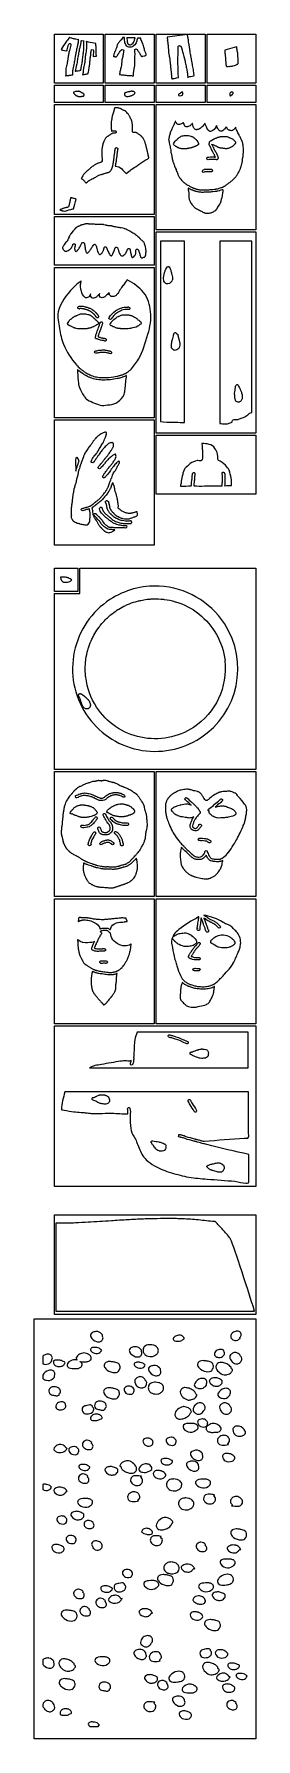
# Model space of a CAD drawing. Header units: millimetres. Extents: x -1461 to -1025, y 571 to 3922.
import ezdxf

# ---------------------------------------------------------------- set-up
doc = ezdxf.new("R2010")
doc.units = ezdxf.units.MM
doc.layers.add('Calque_1', color=7, linetype='CONTINUOUS')

msp = doc.modelspace()

# ---------------------------------------------------------------- linework, layer by layer
at = {"layer": 'Calque_1', "color": 5}
for points in [[(-1421.0135, 3921.90343), (-1325.0132, 3921.90343), (-1325.0132, 3825.64521), (-1421.0135, 3825.64521)], [(-1321.0134, 3921.90343), (-1225.0136, 3921.90343), (-1225.0136, 3825.64521), (-1321.0134, 3825.64521)], [(-1221.0133, 3921.90343), (-1125.0135, 3921.90343), (-1125.0135, 3825.64521), (-1221.0133, 3825.64521)], [(-1121.0132, 3921.90343), (-1025.0134, 3921.90343), (-1025.0134, 3825.64521), (-1121.0132, 3825.64521)], [(-1421.0135, 3821.64494), (-1325.0132, 3821.64494), (-1325.0132, 3787.39535), (-1421.0135, 3787.39535)], [(-1321.0134, 3821.64494), (-1225.0136, 3821.64494), (-1225.0136, 3787.39535), (-1321.0134, 3787.39535)], [(-1221.0133, 3821.64494), (-1125.0135, 3821.64494), (-1125.0135, 3787.39535), (-1221.0133, 3787.39535)], [(-1121.0132, 3821.64494), (-1025.0134, 3821.64494), (-1025.0134, 3787.39535), (-1121.0132, 3787.39535)], [(-1421.0135, 3783.39508), (-1321.0134, 3783.39508), (-1225.0136, 3783.39508), (-1225.0136, 3567.39534), (-1421.0135, 3567.39534)], [(-1221.0133, 3783.39508), (-1121.0132, 3783.39508), (-1025.0134, 3783.39508), (-1025.0134, 3537.3951), (-1221.0133, 3537.3951)], [(-1421.0135, 3563.39507), (-1225.0136, 3563.39507), (-1225.0136, 3535.39523), (-1225.0136, 3533.39483), (-1225.0136, 3467.39524), (-1421.0135, 3467.39524)], [(-1221.0133, 3533.39483), (-1025.0134, 3533.39483), (-1025.0134, 3137.39523), (-1221.0133, 3137.39523)], [(-1421.0135, 3463.39497), (-1225.0136, 3463.39497), (-1225.0136, 3167.39495), (-1421.0135, 3167.39495)], [(-1421.0135, 3163.39519), (-1225.0136, 3163.39519), (-1225.0136, 3135.39484), (-1225.0136, 3133.39496), (-1225.0136, 3013.395048), (-1225.0136, 2917.395223), (-1421.0135, 2917.395223)], [(-1221.0133, 3133.39496), (-1025.0134, 3133.39496), (-1025.0134, 3017.394804), (-1221.0133, 3017.394804)], [(-1421.0135, 2872.35353), (-1375.0132, 2872.35353), (-1375.0132, 2826.35323), (-1421.0135, 2826.35323)], [(-1371.0135, 2872.35353), (-1025.0134, 2872.35353), (-1025.0134, 2476.35341), (-1221.0133, 2476.35341), (-1421.0135, 2476.35341), (-1421.0135, 2822.35348), (-1371.0135, 2822.35348)], [(-1421.0135, 2472.35314), (-1225.0136, 2472.35314), (-1225.0136, 2226.35317), (-1421.0135, 2226.35317)], [(-1221.0133, 2472.35314), (-1025.0134, 2472.35314), (-1025.0134, 2226.35317), (-1221.0133, 2226.35317)], [(-1421.0135, 2222.35341), (-1225.0136, 2222.35341), (-1225.0136, 1976.3534), (-1421.0135, 1976.3534)], [(-1221.0133, 2222.35341), (-1025.0134, 2222.35341), (-1025.0134, 1976.3534), (-1221.0133, 1976.3534)], [(-1421.0135, 1972.3532), (-1221.0133, 1972.3532), (-1025.0134, 1972.3532), (-1025.0134, 1656.3533), (-1421.0135, 1656.3533)], [(-1421.0135, 1600.7278), (-1025.0134, 1600.7278), (-1025.0134, 1404.7279), (-1421.0135, 1404.7279)], [(-1461.0131, 1396.7278), (-1025.0134, 1396.7278), (-1025.0134, 570.7281), (-1461.0131, 570.7281)]]:
    msp.add_lwpolyline(points, close=True, dxfattribs=at)
at = {"layer": 'Calque_1', "color": 7}
for points in [[(-1159.7685, 3920.94384), (-1199.5537, 3915.72402)], [(-1159.7611, 3920.9435), (-1159.7685, 3920.94384)], [(-1391.9383, 3915.05042), (-1391.9473, 3915.05055)], [(-1374.0529, 3904.39529), (-1374.0519, 3904.41179)], [(-1368.5131, 3909.14856), (-1368.511, 3909.14858)], [(-1358.3457, 3907.20481), (-1358.3442, 3907.20451)], [(-1290.3048, 3910.0946), (-1290.3638, 3910.0522)], [(-1287.3851, 3913.84787), (-1289.7622, 3910.62688)], [(-1288.005, 3891.53994), (-1285.4547, 3890.84127), (-1285.0145, 3890.10695), (-1284.8842, 3889.60723)], [(-1283.2445, 3915.04446), (-1286.9582, 3915.18371)], [(-1284.8697, 3888.97062), (-1284.8817, 3888.90962)], [(-1262.4088, 3914.2608), (-1278.6001, 3914.86951)], [(-1251.1782, 3913.83833), (-1257.584, 3914.07915)], [(-1062.8269, 3896.81528), (-1086.3464, 3890.51386)], [(-1062.83, 3896.81495), (-1062.8269, 3896.81528)], [(-1288.024, 3873.28343), (-1288.014, 3873.31443), (-1288.014, 3873.31443)], [(-1194.9974, 3876.09676), (-1194.5101, 3872.74502)], [(-1376.8884, 3849.45664), (-1376.8879, 3849.45664)], [(-1379.5505, 3808.8939), (-1379.5509, 3808.8939), (-1379.5619, 3808.8919)], [(-1373.3411, 3809.59322), (-1373.3421, 3809.59322), (-1373.3421, 3809.59322), (-1373.3431, 3809.59322), (-1373.3411, 3809.59284)], [(-1373.2172, 3799.4646), (-1369.958, 3799.4646), (-1368.3292, 3799.4646)], [(-1373.0875, 3809.55192), (-1373.0879, 3809.55192)], [(-1371.0854, 3808.8023), (-1371.0974, 3808.8083)], [(-1369.8851, 3808.19302), (-1369.8855, 3808.19302)], [(-1368.6299, 3807.37087), (-1368.6304, 3807.37087)], [(-1366.6187, 3806.50576), (-1366.6357, 3806.52336)], [(-1362.4901, 3802.83737), (-1362.5031, 3802.85747)], [(-1362.4481, 3802.78017), (-1362.4581, 3802.78517)], [(-1283.4575, 3802.8154), (-1283.4575, 3802.7865)], [(-1283.4355, 3803.12294), (-1283.4455, 3803.10894)], [(-1283.4365, 3805.65252), (-1283.4365, 3805.60032)], [(-1283.3845, 3804.32287), (-1283.3845, 3804.26807)], [(-1282.3331, 3806.14668), (-1282.3521, 3806.13968)], [(-1281.5131, 3806.43092), (-1281.5461, 3806.41952)], [(-1272.6955, 3808.861), (-1272.7415, 3808.853)], [(-1268.7157, 3809.7757), (-1268.7045, 3809.77531)], [(-1169.3309, 3808.27745), (-1169.3298, 3808.28015)], [(-1168.7529, 3806.25035), (-1168.7539, 3806.25035)], [(-1072.2885, 3808.39636), (-1072.2892, 3808.39586)], [(-1298.4329, 3777.20826), (-1298.4293, 3777.20815)], [(-1271.8877, 3757.6048), (-1271.8877, 3757.76035)], [(-1299.7018, 3728.90664), (-1299.7168, 3728.86534)], [(-1299.6005, 3729.82494), (-1299.6005, 3729.82442), (-1299.6005, 3729.8239), (-1299.6005, 3729.82338), (-1299.6005, 3729.82287), (-1299.6005, 3729.82235), (-1299.6005, 3729.82183), (-1299.6005, 3729.82132), (-1299.6005, 3729.8208), (-1299.6005, 3729.82028), (-1299.6005, 3729.81977), (-1299.6005, 3729.81925), (-1299.6005, 3729.81873), (-1299.6005, 3729.81822), (-1299.6005, 3729.8177), (-1299.6005, 3729.81718), (-1299.6005, 3729.81667), (-1299.6005, 3729.81615), (-1299.6005, 3729.81563), (-1299.6005, 3729.81512), (-1299.6005, 3729.8146)], [(-1267.3482, 3730.92388), (-1267.3482, 3730.95388)], [(-1267.3382, 3731.73456), (-1267.3382, 3731.71646)], [(-1267.3361, 3731.19029), (-1267.3361, 3731.19029), (-1267.3361, 3731.17429)], [(-1267.3361, 3731.03319), (-1267.3361, 3731.09109), (-1267.3361, 3731.06269), (-1267.3361, 3731.07459)], [(-1267.3252, 3730.96208), (-1267.3252, 3731.12796)], [(-1267.2972, 3731.32692), (-1267.3182, 3731.33092)], [(-1266.9797, 3728.6987), (-1267.3022, 3730.48102)], [(-1183.3681, 3750.82842), (-1183.3781, 3750.81842)], [(-1183.3734, 3750.82662), (-1183.3681, 3750.82842)], [(-1181.7407, 3748.04392), (-1181.7407, 3748.04392), (-1181.7412, 3748.04392), (-1181.7512, 3748.05792)], [(-1181.5618, 3747.75232), (-1181.5618, 3747.75232), (-1181.5623, 3747.75232)], [(-1181.3676, 3747.51462), (-1181.3856, 3747.53162)], [(-1163.3427, 3722.89722), (-1163.3409, 3722.89722)], [(-1163.3409, 3722.89722), (-1163.3399, 3722.89672)], [(-1102.1203, 3740.52022), (-1102.1303, 3740.54022)], [(-1093.7124, 3720.37362), (-1093.6784, 3720.37362)], [(-1086.053, 3720.83392), (-1086.0497, 3720.83232)], [(-1085.6011, 3720.82032), (-1085.6021, 3720.83032)], [(-1076.9897, 3732.82022), (-1077.0037, 3732.83022)], [(-1328.1483, 3692.88255), (-1328.1483, 3692.87955)], [(-1327.993, 3688.39455), (-1327.993, 3688.38855)], [(-1327.914, 3686.47808), (-1327.914, 3686.47508)], [(-1301.7017, 3695.26571), (-1301.7017, 3695.26871)], [(-1297.3337, 3697.94347), (-1297.3337, 3697.93747)], [(-1296.8458, 3697.15353), (-1296.8458, 3697.13653)], [(-1296.7775, 3695.06145), (-1296.7775, 3695.04545)], [(-1296.6975, 3696.23788), (-1296.6975, 3696.22338), (-1296.6975, 3696.21538)], [(-1196.2338, 3716.48712), (-1196.2438, 3716.46712)], [(-1193.536, 3699.96842), (-1193.5365, 3699.96842)], [(-1157.3452, 3697.37342), (-1157.3552, 3697.37342), (-1157.3972, 3697.36142), (-1157.3942, 3697.36142)], [(-1107.8067, 3715.50362), (-1107.8062, 3715.50422)], [(-1100.4009, 3718.75722), (-1100.3869, 3718.76722)], [(-1098.4212, 3699.12122), (-1098.421, 3699.12122)], [(-1328.7208, 3670.19289), (-1328.7308, 3670.18989)], [(-1327.8545, 3670.69298), (-1327.8645, 3670.68898)], [(-1326.9336, 3672.5674), (-1326.9336, 3672.5634), (-1326.9336, 3672.5554)], [(-1306.8782, 3660.67527), (-1306.8682, 3660.70317)], [(-1303.1557, 3685.26756), (-1303.1557, 3685.27356)], [(-1301.047, 3664.77257), (-1301.047, 3664.76657), (-1301.047, 3664.76357)], [(-1300.3967, 3668.88652), (-1300.3967, 3668.86122)], [(-1299.8732, 3671.93326), (-1299.8732, 3671.93026)], [(-1298.8081, 3679.45222), (-1298.8081, 3679.43822)], [(-1298.6868, 3682.73317), (-1298.6868, 3682.71247)], [(-1298.6588, 3680.93945), (-1298.6588, 3680.92035)], [(-1298.4201, 3684.09842), (-1298.4201, 3684.07882)], [(-1298.3951, 3684.69053), (-1298.3951, 3684.68753)], [(-1298.1388, 3686.28888), (-1298.1388, 3686.27648)], [(-1187.0978, 3668.55072), (-1187.0973, 3668.55072)], [(-1121.426, 3678.43442), (-1121.2451, 3678.84682), (-1121.2351, 3678.85682)], [(-1121.4185, 3676.90752), (-1121.418, 3676.90752)], [(-1121.418, 3676.90752), (-1121.4175, 3676.90752)], [(-1120.3339, 3679.76532), (-1119.8435, 3679.97772), (-1119.6931, 3679.97772)], [(-1116.0711, 3656.31812), (-1116.0706, 3656.31812)], [(-1116.0711, 3656.31282), (-1116.0711, 3656.31812)], [(-1367.6158, 3639.32528), (-1367.6258, 3639.31438)], [(-1325.3798, 3646.92886), (-1325.3628, 3646.94076)], [(-1169.7029, 3633.19882), (-1169.7024, 3633.19882)], [(-1091.932, 3620.33632), (-1091.911, 3620.34632)], [(-1389.1519, 3600.22864), (-1389.1519, 3600.22664)], [(-1389.1491, 3600.22819), (-1389.1519, 3600.22864)], [(-1158.0067, 3619.12442), (-1158.005, 3619.11832)], [(-1158.005, 3619.11832), (-1158.0044, 3619.11832)], [(-1157.5326, 3613.13362), (-1157.5446, 3613.16762)], [(-1096.9547, 3618.94172), (-1096.9367, 3618.95172)], [(-1405.0037, 3578.72711), (-1404.9937, 3578.73011)], [(-1405.0019, 3578.72701), (-1405.0037, 3578.72711)], [(-1135.0563, 3575.13597), (-1135.0463, 3575.13597)], [(-1393.7364, 3519.5987), (-1394.4749, 3518.34916)], [(-1367.6984, 3546.72522), (-1367.7194, 3546.71022)], [(-1355.2346, 3548.77679), (-1355.2211, 3548.77576)], [(-1260.2828, 3526.37292), (-1260.2828, 3526.37336)], [(-1255.5621, 3522.6523), (-1255.5621, 3522.65274)], [(-1400.7913, 3495.54032), (-1400.7653, 3495.53732)], [(-1398.5015, 3512.94588), (-1398.5015, 3512.94288)], [(-1388.1103, 3501.41911), (-1388.1098, 3501.42111)], [(-1384.9011, 3507.60008), (-1384.9011, 3507.63108)], [(-1384.7616, 3508.34214), (-1384.7612, 3508.34314), (-1384.7612, 3508.34814)], [(-1384.1521, 3509.27263), (-1384.1511, 3509.27307), (-1384.1411, 3509.28107)], [(-1383.0022, 3509.8738), (-1383.0022, 3509.8738), (-1383.0022, 3509.8768), (-1382.9872, 3509.8748)], [(-1382.2332, 3509.911), (-1381.5743, 3509.73685), (-1381.5743, 3509.73685)], [(-1381.5263, 3509.71615), (-1381.5163, 3509.71015)], [(-1380.5138, 3508.76344), (-1380.5038, 3508.74744)], [(-1380.3603, 3506.03236), (-1380.3603, 3506.02336), (-1380.3598, 3506.02036)], [(-1364.6543, 3512.29806), (-1364.6533, 3512.29762)], [(-1361.4642, 3506.4525), (-1361.4642, 3506.45206)], [(-1357.2905, 3491.32998), (-1357.29, 3491.32998)], [(-1356.4115, 3491.53569), (-1356.4111, 3491.53569)], [(-1355.4644, 3492.23231), (-1355.4639, 3492.23231)], [(-1353.0579, 3494.85644), (-1353.0574, 3494.85644)], [(-1343.8689, 3507.78846), (-1343.8689, 3507.79146)], [(-1343.7072, 3507.95837), (-1343.7072, 3507.96037)], [(-1343.6372, 3508.03267), (-1343.6372, 3508.03311)], [(-1343.2372, 3508.35402), (-1343.2372, 3508.35446), (-1343.2372, 3508.35646)], [(-1339.6726, 3507.20258), (-1339.6626, 3507.18188)], [(-1328.5475, 3490.86505), (-1328.5315, 3490.88305)], [(-1323.4491, 3501.42298), (-1323.4491, 3501.42598)], [(-1323.3621, 3501.77273), (-1323.3621, 3501.77473)], [(-1323.3341, 3501.85633), (-1323.3341, 3501.85833)], [(-1323.2921, 3501.96943), (-1323.2921, 3501.97143)], [(-1323.1821, 3502.22826), (-1323.1821, 3502.22926), (-1323.1821, 3502.23026)], [(-1320.1208, 3503.62087), (-1320.1108, 3503.62087), (-1320.1008, 3503.61687)], [(-1318.7267, 3502.37767), (-1318.7267, 3502.37723)], [(-1304.4703, 3493.59688), (-1304.4703, 3493.59988)], [(-1302.9556, 3497.52626), (-1302.9456, 3497.55466)], [(-1301.6485, 3501.59834), (-1301.6485, 3501.59878), (-1301.6485, 3501.59922)], [(-1295.1829, 3495.92981), (-1295.1699, 3495.89881)], [(-1281.5213, 3490.31677), (-1281.5213, 3490.31977)], [(-1275.6131, 3500.40544), (-1275.6131, 3500.40544), (-1275.6131, 3500.40844)], [(-1273.422, 3499.96406), (-1273.406, 3499.95376)], [(-1261.4105, 3489.33002), (-1261.4005, 3489.34872), (-1261.3905, 3489.37352)], [(-1257.4341, 3498.86962), (-1257.4151, 3498.86162)], [(-1212.7722, 3515.00317), (-1212.7722, 3160.15397)], [(-1165.4329, 3158.68557), (-1165.4329, 3514.99797), (-1212.7722, 3515.00317)], [(-1033.255, 3515.00317), (-1095.817, 3515.00317), (-1095.817, 3156.39867)], [(-1033.2515, 3178.22837), (-1033.255, 3515.00317)], [(-1266.9834, 3483.16481), (-1266.9714, 3483.17481)], [(-1197.6656, 3465.23817), (-1197.6656, 3465.23767)], [(-1277.9771, 3438.77189), (-1277.9747, 3438.77183)], [(-1277.9747, 3438.77183), (-1277.9747, 3438.76883)], [(-1372.5404, 3386.8982), (-1372.5064, 3386.8982)], [(-1369.0322, 3387.11165), (-1369.0322, 3387.11194)], [(-1320.7362, 3406.68449), (-1320.7242, 3406.69479), (-1320.8663, 3406.55682)], [(-1276.8915, 3385.44739), (-1276.8905, 3385.44739)], [(-1276.8745, 3385.44439), (-1276.8155, 3385.44439)], [(-1276.0726, 3385.52863), (-1276.073, 3385.53529)], [(-1394.836, 3353.8675), (-1394.836, 3353.8675), (-1394.836, 3353.8775)], [(-1394.3084, 3354.98131), (-1394.3084, 3354.98183), (-1394.3084, 3354.98183)], [(-1392.7416, 3357.37083), (-1392.7316, 3357.38083), (-1392.7316, 3357.38135)], [(-1383.1436, 3365.97458), (-1383.1436, 3365.9751)], [(-1380.5499, 3367.42765), (-1380.5499, 3367.42817)], [(-1378.4912, 3368.35469), (-1378.4602, 3368.37279), (-1378.4502, 3368.37279)], [(-1374.7629, 3383.30393), (-1374.7629, 3383.31393)], [(-1369.2833, 3371.79949), (-1369.2833, 3371.8)], [(-1368.4879, 3371.9573), (-1368.4979, 3371.9361)], [(-1365.9038, 3372.13119), (-1365.8934, 3372.14536)], [(-1356.0985, 3379.50417), (-1356.0985, 3379.50366)], [(-1352.349, 3369.90316), (-1352.349, 3369.90264)], [(-1350.2948, 3369.14041), (-1350.2948, 3369.1399)], [(-1345.8414, 3379.6592), (-1345.8414, 3379.65869)], [(-1337.5708, 3357.97321), (-1337.5708, 3357.97269)], [(-1328.8725, 3356.11836), (-1328.8719, 3356.11843)], [(-1328.4016, 3356.10143), (-1328.4011, 3356.10091)], [(-1295.1489, 3367.05585), (-1295.1369, 3367.06615)], [(-1289.573, 3369.28314), (-1289.555, 3369.29314), (-1289.545, 3369.29314), (-1289.533, 3369.29314)], [(-1284.6775, 3370.08844), (-1284.6769, 3370.09444)], [(-1283.3897, 3370.09644), (-1283.3852, 3370.09691)], [(-1277.6843, 3369.79775), (-1277.4492, 3369.81425), (-1277.4652, 3369.81476), (-1277.4652, 3369.81475)], [(-1269.1784, 3368.42977), (-1269.1574, 3368.41947)], [(-1268.6266, 3368.24945), (-1268.6096, 3368.23945), (-1268.6096, 3368.23894)], [(-1265.4972, 3366.70985), (-1265.5242, 3366.72275)], [(-1265.4053, 3366.66818), (-1265.4613, 3366.70228)], [(-1259.4884, 3362.7453), (-1259.5824, 3362.8151)], [(-1259.5054, 3362.7603), (-1259.4874, 3362.7463), (-1259.4874, 3362.74578), (-1259.4874, 3362.74578), (-1259.4734, 3362.73438)], [(-1411.0911, 3343.41855), (-1411.0911, 3343.40825), (-1411.0911, 3343.39325)], [(-1394.6612, 3350.8372), (-1394.6612, 3350.83772)], [(-1346.1288, 3345.83393), (-1346.1288, 3345.83341)], [(-1339.9664, 3348.89524), (-1339.9664, 3348.89472)], [(-1339.837, 3323.65528), (-1339.837, 3323.65579)], [(-1319.4415, 3319.66636), (-1320.2641, 3318.8261), (-1320.2801, 3318.8158)], [(-1289.4854, 3342.64138), (-1289.5014, 3342.64138)], [(-1289.3604, 3342.63698), (-1289.3604, 3342.62798)], [(-1289.2914, 3342.62098), (-1289.3234, 3342.62698)], [(-1289.1575, 3342.59658), (-1289.1675, 3342.59658), (-1289.1885, 3342.59658), (-1289.1885, 3342.59958), (-1289.1885, 3342.59958), (-1289.1885, 3342.60958)], [(-1289.1797, 3342.60718), (-1289.1797, 3342.59988)], [(-1289.1797, 3342.59988), (-1289.1507, 3342.59688), (-1289.1187, 3342.59688)], [(-1288.9845, 3342.58858), (-1289.0675, 3342.58858), (-1289.0675, 3342.58858), (-1289.0775, 3342.58858)], [(-1269.6609, 3343.77792), (-1269.6839, 3343.76892), (-1269.6839, 3343.76841)], [(-1183.772, 3335.31317), (-1183.776, 3335.31537)], [(-1403.0497, 3312.11402), (-1403.0397, 3312.09902)], [(-1324.3791, 3301.09699), (-1324.3776, 3301.0975)], [(-1375.5786, 3262.71586), (-1375.5786, 3262.71535)], [(-1375.5708, 3262.71585), (-1375.5786, 3262.71586)], [(-1340.6848, 3248.48482), (-1340.6648, 3248.48482)], [(-1298.5841, 3249.39174), (-1298.5741, 3249.39174)], [(-1061.892, 3233.00827), (-1061.892, 3233.00847)], [(-1090.884, 3156.10467), (-1090.872, 3156.10467)], [(-1067.9279, 3164.23697), (-1067.9069, 3164.23697)], [(-1063.8178, 3164.15297), (-1064.009, 3164.11297)], [(-1046.8607, 3169.38457), (-1046.8507, 3169.38457)], [(-1038.9116, 3175.12007), (-1038.9006, 3175.13007)], [(-1321.4861, 3139.21353), (-1321.4904, 3139.21699)], [(-1131.2103, 3116.92846), (-1131.2003, 3116.90346)], [(-1130.9862, 3117.34566), (-1130.9724, 3117.34826)], [(-1378.6892, 3088.305839), (-1378.6792, 3088.333739)], [(-1376.6945, 3090.285069), (-1376.7045, 3090.297969), (-1376.7032, 3090.297959)], [(-1301.1873, 3096.076959), (-1301.2003, 3096.090959), (-1301.2003, 3096.088959)], [(-1130.5302, 3085.942849), (-1130.5402, 3085.928849)], [(-1130.1161, 3103.76885), (-1130.1161, 3103.75885), (-1130.1161, 3103.75885)], [(-1130.0951, 3103.58775), (-1130.0951, 3103.51975)], [(-1379.7811, 3078.640789), (-1379.7811, 3078.639789)], [(-1367.5307, 3081.241149), (-1367.5307, 3081.240629), (-1367.5307, 3081.240119), (-1367.5307, 3081.239599), (-1367.5307, 3081.239079), (-1367.5307, 3081.238569), (-1367.5307, 3081.238049)], [(-1344.3208, 3080.023319), (-1344.9761, 3079.615069), (-1345.7662, 3079.393379), (-1346.994, 3079.469879), (-1348.0596, 3080.020749), (-1348.5557, 3080.613999), (-1348.7929, 3081.294579)], [(-1348.7459, 3082.054739), (-1348.7459, 3082.056739)], [(-1348.6709, 3082.267079), (-1348.6709, 3082.278479)], [(-1348.6089, 3082.406079), (-1348.6309, 3082.365279)], [(-1323.8438, 3049.817419), (-1324.3693, 3049.914419), (-1325.3972, 3050.443019), (-1325.7496, 3050.807319)], [(-1306.7864, 3040.582618), (-1306.7861, 3040.572818)], [(-1386.4629, 3001.704998), (-1386.4629, 3001.571198)], [(-1386.3141, 3003.339998), (-1386.3141, 3003.307998)], [(-1347.3963, 2990.746099), (-1347.4063, 2990.746099)], [(-1346.3925, 2984.888499), (-1346.3925, 2984.878499)], [(-1334.6734, 3000.476198), (-1334.6834, 3000.476198)], [(-1332.7798, 3001.869798), (-1332.8058, 3001.850798)], [(-1320.1941, 3003.968498), (-1319.4184, 3004.521998), (-1318.3668, 3004.792698)], [(-1388.3791, 2971.535699), (-1388.3691, 2971.535699)], [(-1350.6927, 2979.469099), (-1350.6927, 2979.482099)], [(-1343.8806, 2976.805999), (-1343.8806, 2976.825999)], [(-1296.9112, 2952.073599), (-1296.6585, 2952.054599)], [(-1271.2389, 2970.348599), (-1268.7109, 2970.990899)], [(-1270.494, 2960.064999), (-1270.58, 2960.048999), (-1270.58, 2960.048999)], [(-1409.1255, 2854.37528), (-1409.1257, 2854.37518)], [(-1225.3618, 2811.82141), (-1225.3618, 2811.82131)], [(-1085.6561, 2690.28611), (-1086.3517, 2690.20311)], [(-1359.1242, 2657.60461), (-1359.566, 2657.55161)], [(-1373.5642, 2621.92941), (-1373.5651, 2621.93941)], [(-1373.3343, 2621.09941), (-1373.4283, 2620.86531)], [(-1372.8374, 2624.55321), (-1372.8378, 2624.55361)], [(-1371.7304, 2625.29831), (-1370.8695, 2625.48791), (-1370.8635, 2625.47711)], [(-1369.9483, 2625.35811), (-1369.9483, 2625.35861)], [(-1366.4819, 2623.50811), (-1366.4814, 2623.50761)], [(-1365.8359, 2623.12731), (-1365.8355, 2623.12681)], [(-1363.5282, 2621.46451), (-1363.5272, 2621.46451)], [(-1361.657, 2620.05891), (-1361.6565, 2620.05851)], [(-1359.2195, 2617.81211), (-1359.2185, 2617.81211)], [(-1357.7369, 2616.36461), (-1357.7361, 2616.36461)], [(-1356.6907, 2615.26801), (-1356.6902, 2615.26761)], [(-1360.7705, 2595.97971), (-1360.7707, 2595.98001)], [(-1350.4291, 2603.96751), (-1350.429, 2603.96731)], [(-1339.1641, 2453.69813), (-1339.2341, 2453.69813)], [(-1338.9056, 2453.69813), (-1338.9166, 2453.69813), (-1338.9326, 2453.70843)], [(-1324.9062, 2454.45033), (-1324.9067, 2454.45033)], [(-1322.8603, 2455.01182), (-1322.8609, 2455.00582), (-1322.8609, 2455.00582)], [(-1322.8418, 2455.01243), (-1322.8603, 2455.01182)], [(-1315.1282, 2453.29717), (-1315.1292, 2453.29717)], [(-1315.0702, 2453.27337), (-1315.0842, 2453.28427)], [(-1305.7482, 2450.84966), (-1306.0009, 2450.84966), (-1305.9769, 2450.84566), (-1305.9766, 2450.84566)], [(-1367.8943, 2443.77001), (-1367.8948, 2443.77001)], [(-1343.2881, 2420.24651), (-1343.2551, 2420.31351)], [(-1343.1221, 2420.16851), (-1343.1321, 2420.16851), (-1343.1431, 2420.17851), (-1343.1531, 2420.17851), (-1343.1791, 2420.19151)], [(-1316.2798, 2421.06441), (-1316.2803, 2421.06441)], [(-1314.2701, 2422.48601), (-1314.2706, 2422.48601)], [(-1299.3917, 2431.39861), (-1299.3843, 2431.39831)], [(-1298.173, 2431.33331), (-1298.1725, 2431.33331)], [(-1287.4157, 2442.68421), (-1287.4547, 2442.69821)], [(-1254.3363, 2421.21971), (-1254.2873, 2421.13071), (-1254.2873, 2421.13071)], [(-1195.5269, 2422.14662), (-1195.5269, 2422.1461)], [(-1162.211, 2421.03266), (-1162.2093, 2421.03411)], [(-1162.2093, 2421.03411), (-1162.2093, 2421.0336)], [(-1161.4988, 2437.61366), (-1161.5148, 2437.61418), (-1161.5117, 2437.61398)], [(-1161.5117, 2437.61398), (-1161.5117, 2437.60308)], [(-1158.3526, 2437.35686), (-1158.3626, 2437.35786)], [(-1150.4302, 2435.53349), (-1150.4112, 2435.52749), (-1150.5233, 2435.56939)], [(-1150.4303, 2435.53369), (-1150.4302, 2435.53349)], [(-1131.4004, 2426.33978), (-1131.4004, 2426.3403)], [(-1129.8698, 2424.0588), (-1129.8548, 2424.0345)], [(-1126.6231, 2418.99865), (-1126.5511, 2418.81261)], [(-1092.9454, 2418.41634), (-1092.9428, 2418.4167)], [(-1404.9387, 2380.73051), (-1404.9392, 2380.73051)], [(-1403.7228, 2390.25101), (-1403.7228, 2390.24101)], [(-1403.5491, 2392.23151), (-1403.5496, 2392.23151)], [(-1402.7874, 2396.35061), (-1402.7879, 2396.35061)], [(-1402.4967, 2398.38351), (-1402.4972, 2398.38351)], [(-1402.3427, 2400.23991), (-1402.3427, 2400.22991)], [(-1370.8837, 2406.27681), (-1370.8737, 2406.27681)], [(-1370.8387, 2406.29281), (-1370.8527, 2406.28181)], [(-1366.7045, 2406.94431), (-1366.7615, 2406.95431), (-1366.7615, 2406.95431)], [(-1365.8086, 2407.12111), (-1365.8091, 2407.12111)], [(-1365.4324, 2407.13311), (-1365.4309, 2407.13671)], [(-1359.5214, 2382.16181), (-1359.5219, 2382.16181)], [(-1354.1398, 2382.90851), (-1354.1403, 2382.90851)], [(-1339.2852, 2383.46681), (-1339.2852, 2383.46731)], [(-1322.6502, 2389.69011), (-1322.65, 2389.68971)], [(-1322.65, 2389.68971), (-1322.6495, 2389.68971)], [(-1308.8773, 2382.75231), (-1308.8772, 2382.75371)], [(-1308.8772, 2382.75371), (-1308.8767, 2382.75371)], [(-1300.3373, 2406.67851), (-1300.3367, 2406.67851)], [(-1297.3343, 2407.58031), (-1297.3338, 2407.58031)], [(-1291.8771, 2383.56991), (-1291.9181, 2383.56991)], [(-1291.1211, 2383.56991), (-1291.1216, 2383.56991)], [(-1289.3689, 2408.73831), (-1289.3632, 2408.73811)], [(-1289.3632, 2408.73811), (-1289.3627, 2408.73811), (-1289.3437, 2408.72811), (-1289.3537, 2408.73811)], [(-1288.1368, 2383.53691), (-1288.1373, 2383.53691)], [(-1287.9532, 2408.53841), (-1287.9362, 2408.52841)], [(-1269.4831, 2401.85141), (-1269.4821, 2401.85141), (-1269.4551, 2401.83841)], [(-1202.98, 2402.74829), (-1202.98, 2402.67339)], [(-1201.5475, 2386.83818), (-1201.5475, 2386.82788)], [(-1190.6417, 2396.22438), (-1190.6537, 2396.25228)], [(-1186.8632, 2391.22883), (-1186.7862, 2391.14303)], [(-1172.8734, 2406.81856), (-1173.0186, 2406.79376)], [(-1150.1517, 2381.89375), (-1150.2247, 2381.87465), (-1150.2127, 2381.87465)], [(-1134.9228, 2393.24666), (-1134.9438, 2393.27246)], [(-1090.5643, 2404.92143), (-1090.5293, 2404.92143)], [(-1086.9984, 2381.54079), (-1086.9104, 2381.54079)], [(-1407.66, 2352.04491), (-1407.646, 2351.98691)], [(-1407.4116, 2357.65121), (-1407.4121, 2357.65121)], [(-1407.269, 2360.03091), (-1407.2695, 2360.03091)], [(-1405.9794, 2369.43351), (-1405.9798, 2369.43351)], [(-1405.8569, 2371.01221), (-1405.8574, 2371.01221)], [(-1346.2369, 2349.47971), (-1346.2364, 2349.47971)], [(-1341.893, 2353.66201), (-1341.8933, 2353.66191)], [(-1317.4076, 2352.89031), (-1317.4071, 2352.89031)], [(-1300.7065, 2354.24791), (-1300.7061, 2354.24791)], [(-1300.7061, 2354.24791), (-1300.7061, 2354.24741)], [(-1294.8832, 2373.27311), (-1294.8827, 2373.27311)], [(-1183.9017, 2345.88153), (-1183.8887, 2345.86243)], [(-1404.0917, 2335.07901), (-1404.0917, 2335.08901)], [(-1398.5933, 2322.69861), (-1398.5833, 2322.68861), (-1398.5503, 2322.66061)], [(-1315.642, 2337.92951), (-1315.6422, 2337.92951)], [(-1241.9468, 2344.26721), (-1241.9368, 2344.30721)], [(-1171.4742, 2323.41957), (-1171.4853, 2323.43749)], [(-1132.9321, 2341.13667), (-1132.6076, 2341.13667)], [(-1131.0263, 2341.37081), (-1131.0262, 2341.37334)], [(-1130.5359, 2336.52613), (-1130.6423, 2336.52613)], [(-1125.6336, 2312.93111), (-1125.6336, 2312.94141)], [(-1120.6126, 2315.3671), (-1120.6126, 2315.3511)], [(-1120.4946, 2314.84363), (-1120.4946, 2314.83333), (-1120.4946, 2314.85453)], [(-1062.7596, 2338.56059), (-1062.7496, 2338.57559)], [(-1379.0312, 2307.08731), (-1379.0307, 2307.08731)], [(-1376.4536, 2305.84711), (-1376.4531, 2305.84711)], [(-1365.99, 2299.35831), (-1366.043, 2299.38231)], [(-1362.5748, 2297.45271), (-1362.5743, 2297.45271)], [(-1342.9964, 2284.53171), (-1343.0174, 2284.54171)], [(-1328.9548, 2281.29501), (-1329.0861, 2281.29501)], [(-1328.893, 2281.29901), (-1328.931, 2281.29901)], [(-1328.5395, 2281.25201), (-1328.54, 2281.25201)], [(-1319.2863, 2280.33541), (-1319.3573, 2280.33541)], [(-1317.8014, 2280.47841), (-1317.8244, 2280.47841), (-1317.8254, 2280.47841)], [(-1317.2513, 2285.34201), (-1317.2508, 2285.34201)], [(-1317.1869, 2280.49541), (-1317.1875, 2280.49541)], [(-1307.1243, 2279.94101), (-1307.2103, 2279.94101)], [(-1294.5017, 2281.45881), (-1294.5227, 2281.45881)], [(-1290.2481, 2282.66811), (-1290.2821, 2282.65811), (-1290.2826, 2282.65811)], [(-1288.2139, 2288.59851), (-1288.2019, 2288.59851)], [(-1286.8011, 2283.96491), (-1286.7721, 2283.97791)], [(-1286.2842, 2289.03001), (-1286.2612, 2289.03001), (-1286.2607, 2289.03001)], [(-1285.3398, 2289.09401), (-1285.3228, 2289.09401)], [(-1271.9311, 2290.08941), (-1271.9491, 2290.07641)], [(-1271.0914, 2297.47051), (-1271.1194, 2297.44351)], [(-1271.0915, 2297.47081), (-1271.0914, 2297.47051)], [(-1259.9015, 2302.28891), (-1259.8931, 2302.29761)], [(-1258.6386, 2296.29971), (-1258.6386, 2296.34771)], [(-1258.5116, 2295.24801), (-1258.5216, 2295.26001)], [(-1173.8188, 2311.81033), (-1173.8188, 2311.76743)], [(-1173.7818, 2312.02423), (-1173.7918, 2312.01393)], [(-1173.7658, 2306.61219), (-1173.7658, 2306.56619), (-1173.7658, 2306.49019)], [(-1172.4162, 2292.41968), (-1172.4062, 2292.37778)], [(-1143.9278, 2299.99679), (-1143.9478, 2300.00709)], [(-1136.9499, 2304.2102), (-1136.9119, 2304.2102)], [(-1121.0397, 2304.35423), (-1121.0497, 2304.37233)], [(-1116.8741, 2306.75476), (-1116.8641, 2306.73666)], [(-1107.7378, 2295.50979), (-1107.7378, 2295.50979), (-1107.7648, 2295.50979)], [(-1097.2448, 2295.14049), (-1097.2578, 2295.14049)], [(-1346.4371, 2249.73961), (-1346.4366, 2249.73961)], [(-1331.9863, 2245.30781), (-1331.9858, 2245.30781)], [(-1289.1517, 2249.27751), (-1289.1227, 2249.28751)], [(-1285.8816, 2250.14531), (-1285.8576, 2250.15531)], [(-1277.5542, 2253.39591), (-1277.5442, 2253.39591)], [(-1120.9125, 2261.15394), (-1120.8655, 2261.15394)], [(-1312.0196, 2243.76301), (-1312.0191, 2243.76301)], [(-1371.7024, 2185.16174), (-1371.6912, 2185.16174)], [(-1371.6912, 2185.16174), (-1371.6912, 2185.16074), (-1371.6912, 2185.16074)], [(-1371.4627, 2178.88734), (-1371.4627, 2178.88734), (-1371.3837, 2178.88734)], [(-1367.0655, 2179.96504), (-1367.0435, 2179.97504)], [(-1354.2101, 2184.26894), (-1354.2461, 2184.27294)], [(-1287.2612, 2184.52904), (-1287.3382, 2184.52904)], [(-1127.5102, 2189.76697), (-1127.5017, 2189.76667)], [(-1127.5017, 2189.76667), (-1127.5022, 2189.76067)], [(-1332.6794, 2166.55464), (-1332.6794, 2166.54464)], [(-1319.005, 2159.87374), (-1319.0056, 2159.88424)], [(-1186.4624, 2148.65237), (-1186.1007, 2148.85647)], [(-1176.5635, 2161.76857), (-1176.5735, 2161.76857)], [(-1162.9848, 2155.06547), (-1162.9858, 2155.06497), (-1162.9858, 2155.06497)], [(-1162.982, 2155.06547), (-1162.9848, 2155.06547)], [(-1151.9442, 2150.36757), (-1151.9282, 2150.33757)], [(-1120.2945, 2164.86707), (-1120.3125, 2164.99837)], [(-1099.1608, 2165.66497), (-1099.1758, 2165.67997)], [(-1091.9963, 2151.28117), (-1091.9922, 2151.28067)], [(-1091.9922, 2151.28067), (-1091.9922, 2151.27267)], [(-1091.0047, 2176.54577), (-1090.9827, 2176.53387), (-1091.0657, 2176.57987)], [(-1082.3607, 2172.18507), (-1082.3837, 2172.19597)], [(-1076.2188, 2169.41937), (-1076.2288, 2169.41937)], [(-1069.4189, 2163.70297), (-1069.3959, 2163.67917), (-1069.4079, 2163.69107), (-1069.3959, 2163.67817)], [(-1373.593, 2140.59264), (-1373.633, 2140.60394), (-1373.633, 2140.60394)], [(-1371.2102, 2138.92964), (-1371.2262, 2138.92964), (-1371.2262, 2138.92964)], [(-1366.3442, 2136.67554), (-1366.3702, 2136.68584)], [(-1364.8955, 2136.26054), (-1364.9055, 2136.26054)], [(-1331.9656, 2118.90644), (-1332.0086, 2118.91644)], [(-1331.301, 2123.70814), (-1331.291, 2123.70814)], [(-1322.8529, 2119.36014), (-1322.8689, 2119.36014), (-1322.8689, 2119.36014), (-1322.8979, 2119.36014), (-1322.9119, 2119.36014)], [(-1320.6394, 2122.82654), (-1320.4606, 2122.35214), (-1320.3946, 2121.50314), (-1320.8132, 2120.37344), (-1321.6411, 2119.63404), (-1322.3129, 2119.39214)], [(-1322.1815, 2124.06684), (-1321.9572, 2124.01564)], [(-1270.4919, 2132.86864), (-1270.4919, 2132.91154)], [(-1165.9209, 2128.53117), (-1165.9399, 2128.53117)], [(-1136.7962, 2136.42487), (-1136.7952, 2136.42467)], [(-1136.7952, 2136.42467), (-1136.7947, 2136.42267)], [(-1112.0895, 2141.38337), (-1111.8755, 2141.59367)], [(-1110.6127, 2133.71307), (-1110.6317, 2133.72597)], [(-1085.9455, 2125.68907), (-1086.0798, 2125.69907)], [(-1060.4948, 2115.26287), (-1060.4948, 2115.27287)], [(-1057.3586, 2123.28627), (-1057.3586, 2123.29917)], [(-1366.8215, 2101.85234), (-1366.8085, 2101.82344)], [(-1346.8986, 2079.29953), (-1346.8922, 2079.29903)], [(-1346.8922, 2079.29903), (-1346.8922, 2079.28003)], [(-1344.8436, 2083.62713), (-1344.7906, 2083.60813)], [(-1341.8915, 2082.48253), (-1341.8795, 2082.47253)], [(-1322.4343, 2100.37824), (-1322.4343, 2100.38294)], [(-1278.74, 2101.04264), (-1278.722, 2101.07054)], [(-1143.8008, 2085.53503), (-1143.8004, 2085.53373)], [(-1143.8004, 2085.53373), (-1143.7994, 2085.53373)], [(-1137.7011, 2080.51783), (-1137.7231, 2080.51783)], [(-1136.2416, 2106.67577), (-1136.2736, 2106.67577)], [(-1136.1528, 2106.64667), (-1136.1428, 2106.64667)], [(-1136.1488, 2106.64667), (-1136.1528, 2106.64667)], [(-1069.7518, 2095.45927), (-1069.7418, 2095.46927)], [(-1341.3307, 2077.26453), (-1341.3587, 2077.28053)], [(-1333.6652, 2075.21133), (-1333.7012, 2075.22133), (-1333.7162, 2075.22133)], [(-1314.8163, 2072.64273), (-1314.8543, 2072.64273)], [(-1299.5311, 2057.26823), (-1299.5311, 2057.27823)], [(-1169.8601, 2057.86973), (-1169.8536, 2057.87653)], [(-1165.0447, 2053.96693), (-1165.0447, 2053.96693), (-1165.0447, 2053.96693), (-1165.0547, 2053.97693)], [(-1162.4013, 2057.99763), (-1162.3793, 2057.98263)], [(-1158.9803, 2050.68963), (-1158.9903, 2050.68963)], [(-1143.7618, 2050.80203), (-1143.7378, 2050.79203)], [(-1136.5852, 2044.85933), (-1136.5852, 2044.85933), (-1136.5952, 2044.85933), (-1136.6052, 2044.85933), (-1136.6162, 2044.85933)], [(-1136.2763, 2049.66343), (-1136.2583, 2049.66343)], [(-1126.7333, 2049.41233), (-1126.7033, 2049.41233)], [(-1117.4232, 2050.59053), (-1117.4112, 2050.59053), (-1117.3792, 2050.60053)], [(-1344.1238, 2037.16203), (-1344.1018, 2037.13503)], [(-1342.5929, 2035.25503), (-1342.5649, 2035.22103)], [(-1337.7285, 2029.16303), (-1337.6995, 2029.13003)], [(-1173.0548, 2023.56493), (-1173.0548, 2023.55493)], [(-1040.4417, 1959.7965), (-1258.4289, 1959.7965)], [(-1154.5573, 1917.8824), (-1154.5552, 1917.8859)], [(-1154.5552, 1917.8859), (-1154.5552, 1917.8853)], [(-1352.1817, 1890.1873), (-1352.1819, 1890.1826)], [(-1352.1819, 1890.1826), (-1352.1819, 1890.1821), (-1352.1819, 1890.1826), (-1352.1819, 1890.1826), (-1040.049, 1890.1826)], [(-1039.7801, 1842.8404), (-1400.4201, 1842.8404)], [(-1347.1832, 1828.4169), (-1347.1827, 1828.4169)], [(-1407.3894, 1807.8011), (-1407.3794, 1807.8001)], [(-1407.3846, 1807.7991), (-1407.3894, 1807.8011)], [(-1382.6646, 1803.2903), (-1382.6326, 1803.2903), (-1382.6086, 1803.2903)], [(-1364.7451, 1801.9286), (-1364.7351, 1801.9286)], [(-1356.6519, 1801.1705), (-1356.6799, 1801.1705)], [(-1337.2139, 1799.8619), (-1337.1899, 1799.8619), (-1337.1619, 1799.8619)], [(-1304.4631, 1800.4624), (-1304.4501, 1800.4624)], [(-1288.3756, 1799.4795), (-1288.3496, 1799.4795)], [(-1272.4225, 1796.8957), (-1272.4125, 1796.8797)], [(-1272.195, 1795.1574), (-1272.231, 1794.696)], [(-1272.193, 1795.005), (-1272.195, 1795.005)], [(-1039.514, 1795.6989), (-1039.514, 1795.7089)], [(-1270.9392, 1770.7955), (-1270.9392, 1770.7855)], [(-1264.598, 1754.2563), (-1264.574, 1754.2173)], [(-1230.8027, 1743.8371), (-1230.8038, 1743.836)], [(-1176.9343, 1754.2134), (-1176.9453, 1754.2134), (-1176.9553, 1754.2134), (-1176.9653, 1754.2134), (-1176.9873, 1754.2134)], [(-1240.4757, 1709.1968), (-1240.4657, 1709.1868)], [(-1121.6085, 1739.0925), (-1121.6305, 1739.1025)], [(-1191.2475, 1683.576), (-1191.2375, 1683.576)], [(-1120.6687, 1671.0755), (-1120.6577, 1671.0755)], [(-1418.4534, 1584.3326), (-1418.4534, 1411.8196), (-1027.5734, 1411.8196)], [(-1204.7026, 1593.5673), (-1204.7026, 1593.5675)], [(-1350.1361, 1364.4105), (-1350.1356, 1364.4105)], [(-1337.8059, 1371.5093), (-1337.8061, 1371.5093)], [(-1326.2678, 1362.0018), (-1326.3668, 1364.9071)], [(-1261.6116, 1341.5979), (-1261.6113, 1341.5979)], [(-1061.1951, 1372.157), (-1061.1951, 1372.1573)], [(-1055.8295, 1358.0989), (-1056.5225, 1360.1153)], [(-1443.9366, 1323.4073), (-1443.9361, 1308.17)], [(-1434.1482, 1327.1058), (-1434.1485, 1327.1058)], [(-1426.1139, 1313.5841), (-1426.0149, 1316.4888)], [(-1415.0308, 1315.4777), (-1415.0308, 1315.4812)], [(-1401.487, 1311.8071), (-1404.0605, 1312.6742)], [(-1250.0735, 1332.0905), (-1250.1725, 1334.9957)], [(-1108.9922, 1305.534), (-1109.4273, 1307.9405)], [(-1094.4172, 1310.6893), (-1094.4168, 1310.6897)], [(-1443.9361, 1285.9114), (-1443.9361, 1279.9133)], [(-1429.0411, 1295.4793), (-1429.0414, 1295.4793)], [(-1421.0072, 1281.9571), (-1420.9082, 1284.8624)], [(-1292.4823, 1303.7594), (-1292.9174, 1306.166)], [(-1224.0697, 1304.7407), (-1224.0699, 1304.7407)], [(-1212.5316, 1295.2333), (-1212.6306, 1298.138)], [(-1130.3131, 1279.5087), (-1130.3128, 1279.5087)], [(-1105.3618, 1280.6073), (-1105.3614, 1280.6073)], [(-1103.6513, 1301.8831), (-1103.6518, 1301.8831)], [(-1422.0211, 1262.9682), (-1422.0211, 1262.9645)], [(-1293.6398, 1252.0437), (-1294.0749, 1254.4508)], [(-1274.3015, 1264.036), (-1274.3015, 1264.0357)], [(-1164.6248, 1261.2603), (-1164.6244, 1261.2607)], [(-1146.0473, 1266.4831), (-1146.0478, 1266.4831)], [(-1122.2787, 1265.9865), (-1122.1797, 1268.8917)], [(-1099.7385, 1246.9158), (-1099.739, 1246.9158)], [(-1083.7454, 1259.9414), (-1083.7451, 1259.9414)], [(-1075.9699, 1246.4192), (-1075.8709, 1249.3245)], [(-1351.1898, 1227.1503), (-1351.1898, 1227.1507)], [(-1332.0153, 1234.6184), (-1332.0153, 1234.6148)], [(-1184.4237, 1208.1678), (-1184.4243, 1208.1678)], [(-1331.1011, 1199.3027), (-1328.5281, 1200.1699)], [(-1149.1179, 1190.9908), (-1149.1179, 1190.9958)], [(-1129.9661, 1199.6006), (-1129.9661, 1199.6004)], [(-1069.4049, 1175.1797), (-1069.3059, 1172.2744)], [(-1061.5307, 1185.7966), (-1061.5279, 1185.7966)], [(-1383.1051, 1145.313), (-1383.1051, 1145.3128)], [(-1348.0665, 1151.4173), (-1347.3735, 1153.4332)], [(-1237.2634, 1162.1218), (-1237.2634, 1162.1216)], [(-1191.7623, 1163.6473), (-1191.7623, 1163.647)], [(-1079.0167, 1149.4086), (-1080.8177, 1151.2948)], [(-1310.466, 1106.081), (-1310.4662, 1106.081)], [(-1241.176, 1111.1825), (-1241.9775, 1111.1825), (-1241.9773, 1111.1836)], [(-1203.5507, 1121.9757), (-1203.5507, 1121.9788)], [(-1190.0074, 1118.3046), (-1192.5804, 1119.1722)], [(-1153.8277, 1131.0439), (-1153.8282, 1131.0439)], [(-1149.4169, 1116.9667), (-1149.4166, 1116.9667)], [(-1141.4985, 1138.1432), (-1141.4982, 1138.1432)], [(-1137.8783, 1107.4593), (-1137.9773, 1110.3645)], [(-1129.9604, 1128.6357), (-1130.0594, 1131.5405)], [(-1356.0381, 1085.2828), (-1355.3451, 1087.2992)], [(-1255.2816, 1101.0969), (-1255.2821, 1101.0969)], [(-1251.6258, 1085.0431), (-1249.8244, 1086.9292)], [(-1126.6412, 1081.3072), (-1126.6412, 1081.3032)], [(-1443.9361, 1071.0232), (-1443.9361, 1061.3959)], [(-1356.3518, 1043.2902), (-1356.3518, 1043.2952)], [(-1255.5005, 1038.5306), (-1257.3015, 1040.4174)], [(-1108.1462, 1048.7063), (-1106.3448, 1050.5924)], [(-1063.716, 1047.2991), (-1063.7159, 1047.2991)], [(-1406.5606, 1008.9399), (-1406.5606, 1008.9397)], [(-1388.6914, 1011.5307), (-1388.6909, 1011.5307)], [(-1203.9188, 1005.9993), (-1203.9192, 1005.9993)], [(-1075.0192, 1036.9726), (-1075.0197, 1036.9726)], [(-1071.083, 1031.0877), (-1072.8839, 1029.2015)], [(-1354.9658, 999.9074), (-1354.9617, 999.9077)], [(-1043.8215, 974.7247), (-1044.2571, 977.1313)], [(-1388.3844, 970.5356), (-1388.3844, 970.5353)], [(-1344.9814, 947.991), (-1345.6739, 945.9745)], [(-1340.3083, 960.0334), (-1340.3083, 960.0331)], [(-1212.8256, 967.0172), (-1211.0247, 968.9039)], [(-1124.4734, 951.0895), (-1123.7809, 953.1059)], [(-1076.0815, 924.3088), (-1076.0815, 924.3138)], [(-1321.9223, 871.6394), (-1321.9223, 871.6429)], [(-1288.3094, 877.4347), (-1288.3094, 877.4351)], [(-1277.555, 903.8022), (-1277.555, 903.8019)], [(-1228.5074, 881.9308), (-1228.5074, 881.9268)], [(-1187.6427, 884.9653), (-1188.0778, 887.3719)], [(-1118.511, 877.3321), (-1118.511, 877.3371)], [(-1080.5856, 894.5283), (-1080.5856, 894.5234)], [(-1070.3279, 879.1688), (-1069.8922, 881.5754)], [(-1365.2695, 858.6183), (-1364.5766, 860.6347)], [(-1321.62, 840.8628), (-1320.9276, 842.8792)], [(-1308.379, 867.9688), (-1310.9525, 868.8359)], [(-1110.961, 853.1287), (-1110.9605, 853.1287)], [(-1099.6995, 859.6839), (-1099.6992, 859.6839)], [(-1377.0647, 815.1848), (-1377.5003, 817.5919)], [(-1352.9272, 824.4085), (-1352.2342, 826.4244)], [(-1095.3108, 796.5177), (-1095.746, 798.9243)], [(-1264.9444, 739.7243), (-1264.9449, 739.7243)], [(-1252.6152, 746.8236), (-1252.6149, 746.8236)], [(-1241.0771, 737.3162), (-1241.1761, 740.2209)], [(-1119.4908, 747.9756), (-1119.4908, 747.976)], [(-1443.9361, 726.7029), (-1443.9361, 717.1536)], [(-1433.7887, 729.821), (-1433.7889, 729.821)], [(-1422.2511, 720.3136), (-1422.3501, 723.2183)], [(-1412.2707, 719.3012), (-1412.2702, 719.3012)], [(-1403.0361, 728.1074), (-1403.0362, 728.1069)], [(-1322.2665, 732.0365), (-1322.2665, 732.0405)], [(-1212.977, 724.1077), (-1214.7785, 725.9939)], [(-1176.1571, 703.7825), (-1176.1571, 703.7777)], [(-1120.5805, 721.1576), (-1120.5801, 721.158)], [(-1072.136, 719.8006), (-1072.136, 719.8041)], [(-1058.5927, 716.13), (-1061.1656, 716.9971)], [(-1381.0898, 680.4029), (-1381.5254, 682.8094)], [(-1323.5388, 682.4058), (-1323.5388, 682.4022)], [(-1244.094, 690.4901), (-1244.0935, 690.4901)], [(-1232.8325, 697.0447), (-1232.8327, 697.0447)], [(-1200.3422, 679.3921), (-1199.6497, 681.4085)], [(-1165.8993, 688.4225), (-1165.4637, 690.8291)], [(-1443.9361, 636.7538), (-1443.9361, 635.8211)], [(-1225.6362, 640.734), (-1223.8353, 642.6201)], [(-1189.1279, 647.8989), (-1189.1284, 647.8989)], [(-1176.7987, 654.9982), (-1176.7984, 654.9982)], [(-1165.2606, 645.4908), (-1165.3596, 648.3955)], [(-1064.3959, 640.0673), (-1063.7029, 642.0837)], [(-1391.0437, 619.9022), (-1388.4702, 620.7693)], [(-1351.4668, 595.299), (-1334.8166, 595.299)]]:
    msp.add_lwpolyline(points, dxfattribs=at)
for points in [[(-1297.6821, 3900.14587), (-1297.6721, 3900.18407), (-1297.6821, 3900.14587)], [(-1277.6502, 3905.39929)], [(-1298.4298, 3777.21215), (-1298.4398, 3777.21015), (-1298.4298, 3777.20815), (-1298.4298, 3777.21015)], [(-1291.3284, 3775.58034)], [(-1267.3361, 3731.19035)], [(-1183.3671, 3750.82842), (-1183.3671, 3750.82742), (-1183.3665, 3750.82682)], [(-1164.0723, 3722.86522)], [(-1141.7354, 3733.90662)], [(-1073.3625, 3731.96492)], [(-1301.7531, 3694.77494)], [(-1297.0909, 3693.5807)], [(-1237.5777, 3688.38304)], [(-1237.1105, 3686.35323), (-1237.1105, 3686.35323)], [(-1178.1581, 3698.71522)], [(-1166.7427, 3696.44612)], [(-1159.7292, 3696.80942)], [(-1157.4922, 3697.33442)], [(-1145.6579, 3700.66712)], [(-1107.8101, 3715.50242)], [(-1104.5676, 3717.03482), (-1104.5676, 3717.03482)], [(-1103.9964, 3717.19952)], [(-1101.0255, 3700.60462)], [(-1098.359, 3699.08022)], [(-1089.2136, 3697.08692)], [(-1088.4438, 3696.91612)], [(-1326.9474, 3673.32354)], [(-1183.8487, 3659.60962)], [(-1106.8691, 3675.55082)], [(-1157.5326, 3613.13362)], [(-1148.6536, 3614.66012)], [(-1197.6656, 3465.23817)], [(-1370.0176, 3387.11165)], [(-1380.8037, 3367.27469)], [(-1377.3148, 3368.98361)], [(-1265.4613, 3366.70228)], [(-1259.4424, 3362.70958)], [(-1302.5608, 3345.63389)], [(-1324.3776, 3301.0975)], [(-1376.0114, 3269.91814)], [(-1330.6656, 3242.10109)], [(-1325.1057, 3241.83031)], [(-1297.6484, 3244.67871)], [(-1130.9724, 3117.34826)], [(-1378.6892, 3088.305839)], [(-1376.6932, 3090.315559), (-1376.7032, 3090.297959), (-1376.6932, 3090.315559)], [(-1376.7127, 3050.096319), (-1376.7027, 3050.136319)], [(-1146.4669, 3059.804069)], [(-1339.82, 3002.345298)], [(-1332.6356, 3001.983998)], [(-1332.4863, 3002.123498), (-1332.4863, 3002.123498)], [(-1313.7727, 2998.083898)], [(-1323.4853, 2981.921099)], [(-1313.4441, 2982.415599)], [(-1299.494, 2952.129599)], [(-1270.1108, 2980.167699)], [(-1214.9325, 2836.60891)], [(-1365.097, 2622.58991)], [(-1329.5586, 2453.90865)], [(-1325.1574, 2454.37413)], [(-1387.8553, 2427.94941)], [(-1289.264, 2443.39491)], [(-1275.133, 2437.38601)], [(-1187.3323, 2429.16433), (-1187.3323, 2429.16433)], [(-1101.9764, 2429.1567), (-1101.9764, 2429.1567)], [(-1098.0857, 2430.91215)], [(-1364.8376, 2407.06871)], [(-1354.5762, 2382.87621)], [(-1338.6191, 2394.15141)], [(-1288.8038, 2408.71411)], [(-1276.5123, 2385.39591)], [(-1270.8661, 2387.57351)], [(-1201.315, 2385.62124)], [(-1091.7255, 2404.95713)], [(-1240.4298, 2354.86941)], [(-1188.8926, 2354.30944)], [(-1404.4399, 2336.87021)], [(-1403.3252, 2331.84101)], [(-1402.6637, 2330.04111)], [(-1171.0776, 2329.84532)], [(-1163.0827, 2321.63807)], [(-1125.0417, 2315.63323)], [(-1365.99, 2299.35831)], [(-1326.781, 2285.85621)], [(-1286.8011, 2283.96491)], [(-1146.358, 2300.85045)], [(-1136.8807, 2299.3684)], [(-1116.059, 2298.13187)], [(-1093.772, 2282.53713)], [(-1091.6353, 2289.25508)], [(-1282.6675, 2251.29611)], [(-1100.3304, 2272.70725)], [(-1372.4823, 2178.46924)], [(-1370.6382, 2179.19944)], [(-1360.822, 2184.92144)], [(-1354.1957, 2184.26884)], [(-1137.5277, 2186.54587)], [(-1373.3195, 2178.03244)], [(-1319.0652, 2164.73284)], [(-1186.3312, 2148.73867)], [(-1152.14, 2150.51477)], [(-1091.0047, 2176.54577)], [(-1078.7222, 2148.48217)], [(-1342.6817, 2124.88074)], [(-1321.1769, 2123.53044)], [(-1155.1117, 2128.91197)], [(-1282.1349, 2095.29217)], [(-1276.101, 2106.87904)], [(-1274.8484, 2110.40854)], [(-1064.8972, 2105.12757)], [(-1116.3487, 2045.89803)], [(-1345.2018, 2039.26273)], [(-1334.8263, 2025.76693)], [(-1331.9045, 2022.12483), (-1331.9045, 2022.12483)], [(-1110.7242, 2030.23953)], [(-1197.5588, 1952.3468)], [(-1347.1832, 1828.4169)], [(-1158.1436, 1825.723)], [(-1224.3426, 1697.3622)], [(-1121.2518, 1695.3439)], [(-1232.5324, 1345.6447)], [(-1175.461, 1364.5583)], [(-1362.9994, 1329.3134)], [(-1342.9448, 1340.2641)], [(-1312.3891, 1312.501)], [(-1257.2787, 1311.1589)], [(-1128.899, 1314.275)], [(-1094.5486, 1336.4788)], [(-1066.0708, 1330.2782)], [(-1253.0593, 1282.8253)], [(-1313.5466, 1260.7853)], [(-1222.1382, 1271.8197)], [(-1406.4758, 1233.1699)], [(-1339.3693, 1209.1874)], [(-1167.2916, 1223.8677)], [(-1134.5131, 1231.3147)], [(-1086.2793, 1231.3147)], [(-1108.5617, 1190.6609)], [(-1070.3155, 1178.7025)], [(-1408.594, 1149.4071)], [(-1356.6913, 1157.8526)], [(-1088.1847, 1167.5057)], [(-1365.9062, 1110.194)], [(-1276.6837, 1117.3599)], [(-1081.8264, 1131.9642)], [(-1364.6629, 1091.7186)], [(-1259.9861, 1088.1142)], [(-1217.6672, 1098.4924)], [(-1186.5156, 1081.6453)], [(-1441.3104, 1071.2268)], [(-1411.4037, 1065.4153)], [(-1264.6685, 1056.6283)], [(-1162.8044, 1044.3396)], [(-1116.5059, 1051.7774)], [(-1377.4299, 1018.0859)], [(-1362.9131, 991.9283)], [(-1240.1992, 984.7158)], [(-1063.7288, 983.4663)], [(-1417.1454, 952.972)], [(-1221.1864, 970.0888)], [(-1133.0982, 957.5253)], [(-1070.4576, 951.9142)], [(-1192.076, 918.4754)], [(-1160.6226, 914.3119)], [(-1207.5495, 893.7064)], [(-1373.8943, 865.0541)], [(-1330.2453, 847.2986)], [(-1300.9732, 853.213)], [(-1138.102, 851.7604)], [(-1396.972, 823.9264)], [(-1361.5519, 830.8443)], [(-1243.8, 826.6492)], [(-1145.0329, 820.7049)], [(-1115.2176, 805.2588)], [(-1237.7342, 773.8261)], [(-1222.145, 742.2053)], [(-1095.7232, 746.0686)], [(-1400.9971, 689.1439)], [(-1208.967, 685.8278)], [(-1154.947, 678.48)], [(-1088.4699, 699.9624)], [(-1081.6843, 678.6867)], [(-1056.8439, 699.4353)], [(-1434.2503, 646.3011)], [(-1233.9969, 643.8051)], [(-1073.0202, 646.5031)], [(-1399.3114, 629.7868)], [(-1347.4122, 604.0416)], [(-1166.723, 625.8036)]]:
    msp.add_lwpolyline(points, close=True, dxfattribs=at)
for points in [[(-1159.9518, 3920.61949), (-1159.896804, 3920.732314), (-1159.833041, 3920.840649), (-1159.7611, 3920.9435)], [(-1406.8777, 3892.6731), (-1407.1877, 3892.09788), (-1407.4177, 3891.69547), (-1407.5634, 3891.38377)], [(-1407.5634, 3891.38377), (-1407.3225, 3891.27577), (-1407.0892, 3891.16683), (-1406.7542, 3891.05098)], [(-1398.5805, 3905.95911), (-1401.6859, 3901.68539), (-1404.3577, 3897.34861), (-1406.8777, 3892.6731)], [(-1406.7542, 3891.05098), (-1405.7985, 3890.72056), (-1404.7285, 3890.45213), (-1404.0314, 3890.24638)], [(-1404.0314, 3890.24638), (-1402.2316, 3889.71514), (-1400.42, 3889.20999), (-1398.6772, 3888.86455)], [(-1398.6772, 3888.86455), (-1398.3744, 3888.80455), (-1398.17, 3888.82375), (-1397.9248, 3888.82115)], [(-1392.4114, 3913.82582), (-1394.5142, 3911.07843), (-1396.6836, 3908.56969), (-1398.5805, 3905.95911)], [(-1397.9248, 3888.82115), (-1397.546124, 3889.411505), (-1396.928156, 3889.806674), (-1396.2334, 3889.90274)], [(-1396.2334, 3889.90274), (-1396.1654, 3890.16472), (-1396.0694, 3890.48714), (-1396.0138, 3890.73938)], [(-1396.0138, 3890.73938), (-1395.2249, 3894.31398), (-1394.6454, 3898.20972), (-1392.9705, 3902.07099)], [(-1392.9705, 3902.07099), (-1392.442923, 3903.28692), (-1391.029546, 3903.844959), (-1389.8136, 3903.31742)], [(-1391.3262, 3889.70482), (-1391.6664, 3888.16327), (-1392.1166, 3886.79796), (-1392.4171, 3885.54641)], [(-1391.9473, 3915.05055), (-1391.985462, 3914.607175), (-1392.146145, 3914.183141), (-1392.4114, 3913.82582)], [(-1391.3119, 3914.84474), (-1391.5215, 3914.91164), (-1391.732, 3914.97371), (-1391.9383, 3915.05042)], [(-1388.5672, 3900.16051), (-1389.9226, 3897.03568), (-1390.493, 3893.47997), (-1391.3262, 3889.70482)], [(-1385.3376, 3913.27481), (-1387.3299, 3913.79416), (-1389.3699, 3914.14577), (-1391.3119, 3914.84474)], [(-1389.8136, 3903.31742), (-1388.597676, 3902.789831), (-1388.039651, 3901.376451), (-1388.5672, 3900.16051)], [(-1379.0796, 3911.81806), (-1381.1758, 3912.25835), (-1383.2647, 3912.73524), (-1385.3376, 3913.27481)], [(-1373.3415, 3910.64655), (-1375.2541, 3911.03714), (-1377.1722, 3911.40174), (-1379.0796, 3911.81806)], [(-1378.1296, 3885.88433), (-1377.8893, 3887.0339), (-1377.6348, 3888.12234), (-1377.4428, 3889.16423)], [(-1377.4428, 3889.16423), (-1377.215, 3890.401), (-1377.1177, 3890.98748), (-1377.0708, 3891.29537)], [(-1377.0708, 3891.29537), (-1377.0708, 3891.48111), (-1377.0608, 3891.66749), (-1377.0608, 3891.67777)], [(-1377.0608, 3891.67777), (-1377.0508, 3891.72557), (-1377.0508, 3891.72207), (-1377.0498, 3891.72787)], [(-1377.0498, 3891.72787), (-1377.0398, 3891.75117), (-1377.0498, 3891.74817), (-1377.0398, 3891.75627)], [(-1377.0398, 3891.75627), (-1377.0238, 3891.82147), (-1376.9608, 3892.09352), (-1376.7809, 3892.88437)], [(-1376.7809, 3892.88437), (-1376.2441, 3895.24902), (-1375.5762, 3897.43999), (-1375.0936, 3899.5837)], [(-1375.0936, 3899.5837), (-1374.8873, 3900.50042), (-1374.7521, 3901.59635), (-1374.4715, 3902.82743)], [(-1374.4715, 3902.82743), (-1374.265, 3903.73299), (-1374.0696, 3904.24277), (-1374.0529, 3904.39529)], [(-1374.0649, 3904.60868), (-1374.0759, 3904.74127), (-1374.0749, 3904.81824), (-1374.0749, 3904.8898)], [(-1374.0749, 3904.8898), (-1374.0739, 3905.0329), (-1374.0649, 3905.14363), (-1374.0569, 3905.28564)], [(-1374.0519, 3904.41179), (-1374.0619, 3904.48869), (-1374.0619, 3904.55709), (-1374.0649, 3904.60868)], [(-1374.0569, 3905.28564), (-1374.0329, 3905.63661), (-1374.0149, 3905.71899), (-1373.9949, 3905.8639)], [(-1373.9949, 3905.8639), (-1374.0049, 3905.9569), (-1374.0269, 3906.00222), (-1373.9949, 3906.34139)], [(-1373.9949, 3906.34139), (-1373.9389, 3906.97895), (-1373.8345, 3907.59832), (-1373.7267, 3908.14283)], [(-1373.7267, 3908.14283), (-1373.7947, 3907.79851), (-1373.7937, 3908.17763), (-1373.7797, 3908.97327)], [(-1373.7797, 3908.97327), (-1373.7697, 3909.36421), (-1373.7357, 3909.95631), (-1373.3415, 3910.64655)], [(-1372.7264, 3888.29507), (-1372.9396, 3887.13717), (-1373.1934, 3886.04779), (-1373.4136, 3885.00173)], [(-1372.2938, 3890.77916), (-1372.3548, 3890.35839), (-1372.4758, 3889.65541), (-1372.7264, 3888.29507)], [(-1372.2408, 3891.24683), (-1372.2408, 3890.99084), (-1372.2718, 3890.93277), (-1372.2938, 3890.77916)], [(-1372.1085, 3891.82199), (-1372.1975, 3891.42936), (-1372.1985, 3891.43135), (-1372.2408, 3891.24683)], [(-1370.4192, 3898.52959), (-1370.9537, 3896.1551), (-1371.623, 3893.96096), (-1372.1085, 3891.82199)], [(-1369.8007, 3901.76144), (-1370.0085, 3900.84953), (-1370.1429, 3899.75716), (-1370.4192, 3898.52959)], [(-1369.2896, 3903.87242), (-1369.4108, 3902.76774), (-1369.726, 3902.08895), (-1369.8007, 3901.76144)], [(-1369.2176, 3904.70131), (-1369.2276, 3904.42875), (-1369.2476, 3904.25896), (-1369.2896, 3903.87242)], [(-1369.1746, 3905.34933), (-1369.1886, 3905.0958), (-1369.2026, 3905.07505), (-1369.2176, 3904.92507)], [(-1369.2176, 3904.92507), (-1369.2176, 3904.83497), (-1369.2076, 3904.75277), (-1369.2176, 3904.70131)], [(-1369.027, 3907.21071), (-1369.102, 3906.82967), (-1369.1632, 3906.41453), (-1369.2006, 3906.06143)], [(-1369.2006, 3906.06143), (-1369.1776, 3905.94694), (-1369.1536, 3905.71148), (-1369.1746, 3905.34933)], [(-1368.94, 3908.29282), (-1368.93, 3908.01818), (-1368.93, 3907.68967), (-1369.027, 3907.21071)], [(-1368.511, 3909.14858), (-1368.595083, 3908.837413), (-1368.740985, 3908.546371), (-1368.94, 3908.29282)], [(-1366.8734, 3908.45248), (-1367.4314, 3908.65226), (-1367.9703, 3908.90557), (-1368.5131, 3909.14856)], [(-1362.7956, 3907.99204), (-1364.1638, 3908.07444), (-1365.5332, 3908.14235), (-1366.8734, 3908.45248)], [(-1365.1862, 3878.121), (-1364.7826, 3881.41582), (-1364.114, 3884.53689), (-1363.7181, 3887.55815)], [(-1363.7181, 3887.55815), (-1363.4578, 3889.54463), (-1363.2913, 3891.61515), (-1363.0985, 3893.71178)], [(-1363.0985, 3893.71178), (-1362.7958, 3897.00357), (-1363.3013, 3903.56048), (-1363.1475, 3907.66545)], [(-1363.1475, 3907.66545), (-1363.041411, 3907.785802), (-1362.923521, 3907.895212), (-1362.7956, 3907.99204)], [(-1358.3162, 3893.27203), (-1358.5055, 3891.21352), (-1358.6755, 3889.08256), (-1358.957, 3886.93443)], [(-1358.3442, 3907.20451), (-1358.4442, 3903.70248), (-1357.9345, 3897.4243), (-1358.3162, 3893.27203)], [(-1353.8281, 3906.04674), (-1355.3407, 3906.40632), (-1356.8427, 3906.80745), (-1358.3457, 3907.20481)], [(-1340.5504, 3903.41021), (-1344.9626, 3904.35769), (-1349.4092, 3905.13295), (-1353.8281, 3906.04674)], [(-1349.5292, 3883.0871), (-1349.3215, 3884.88868), (-1349.0192, 3886.44691), (-1348.9644, 3887.87389)], [(-1348.9644, 3887.87389), (-1348.9134, 3889.20514), (-1348.7769, 3889.44143), (-1348.7137, 3888.93429)], [(-1348.7137, 3888.93429), (-1348.877322, 3890.249353), (-1347.944114, 3891.448148), (-1346.6291, 3891.61216)], [(-1346.6291, 3891.61216), (-1345.313837, 3891.776098), (-1344.114695, 3890.842796), (-1343.9507, 3889.52754)], [(-1344.1677, 3887.68992), (-1344.2417, 3885.76774), (-1344.583, 3884.08601), (-1344.7615, 3882.53778)], [(-1343.9507, 3889.52754), (-1343.7604, 3887.99994), (-1344.1802, 3887.36599), (-1344.1677, 3887.68992)], [(-1339.6584, 3903.18697), (-1339.9547, 3903.26977), (-1340.2575, 3903.33882), (-1340.5504, 3903.41021)], [(-1339.2341, 3897.94336), (-1339.903, 3898.99084), (-1339.7129, 3899.26057), (-1339.755, 3899.7014)], [(-1339.814, 3901.00881), (-1339.825, 3901.86537), (-1339.824, 3902.91336), (-1339.813, 3902.73894)], [(-1339.755, 3899.7014), (-1339.797, 3900.1422), (-1339.809, 3900.58053), (-1339.814, 3901.00881)], [(-1339.813, 3902.73894), (-1339.776375, 3902.893018), (-1339.724589, 3903.043093), (-1339.6584, 3903.18697)], [(-1339.0806, 3897.73614), (-1339.1346, 3897.80964), (-1339.1586, 3897.82524), (-1339.2341, 3897.94336)], [(-1338.9524, 3896.63027), (-1339.0284, 3897.26605), (-1339.0514, 3897.52158), (-1339.0806, 3897.73614)], [(-1338.8994, 3893.8971), (-1338.9534, 3895.07674), (-1338.8814, 3896.037), (-1338.9524, 3896.63027)], [(-1338.7138, 3881.34851), (-1338.9343, 3884.82368), (-1338.6848, 3888.08655), (-1338.7568, 3891.18719)], [(-1338.7568, 3891.18719), (-1338.7758, 3892.00599), (-1338.8548, 3892.90825), (-1338.8994, 3893.8971)], [(-1301.1189, 3889.71185), (-1301.9366, 3888.0193), (-1301.8403, 3888.23703), (-1302.6676, 3886.11671)], [(-1299.1319, 3894.66399), (-1299.7137, 3892.90742), (-1300.2965, 3891.41408), (-1301.1189, 3889.71185)], [(-1298.8224, 3895.47273), (-1299.0026, 3894.83232), (-1299.1597, 3894.58014), (-1299.1319, 3894.66399)], [(-1298.5216, 3896.89538), (-1298.5736, 3896.69596), (-1298.6156, 3896.20731), (-1298.8224, 3895.47273)], [(-1297.8721, 3899.17431), (-1298.0947, 3898.27813), (-1298.3583, 3897.52198), (-1298.5216, 3896.89538)], [(-1297.6814, 3900.14583), (-1297.6914, 3900.09183), (-1297.7394, 3899.70713), (-1297.8721, 3899.17431)], [(-1297.6114, 3900.2993), (-1297.6684, 3900.15867), (-1297.6774, 3900.14779), (-1297.6814, 3900.14583)], [(-1296.0099, 3903.7208), (-1296.5886, 3902.82612), (-1297.0725, 3901.62176), (-1297.6114, 3900.2993)], [(-1293.9579, 3906.21987), (-1294.8183, 3905.08831), (-1295.6073, 3904.34337), (-1296.0099, 3903.7208)], [(-1292.4262, 3908.20942), (-1292.8552, 3907.7905), (-1293.2635, 3907.13298), (-1293.9579, 3906.21987)], [(-1292.9349, 3886.48546), (-1292.0689, 3887.64635), (-1291.622, 3888.53174), (-1290.2741, 3889.97208)], [(-1291.5973, 3909.02332), (-1291.756, 3908.87909), (-1292.0312, 3908.59509), (-1292.4262, 3908.20942)], [(-1291.3094, 3909.18662), (-1291.4268, 3909.09952), (-1291.4989, 3909.07848), (-1291.5973, 3909.02332)], [(-1290.3638, 3910.0522), (-1290.4882, 3909.89341), (-1290.7281, 3909.6183), (-1291.3094, 3909.18662)], [(-1289.7622, 3910.62688), (-1289.913647, 3910.42176), (-1290.09681, 3910.242081), (-1290.3048, 3910.0946)], [(-1290.2741, 3889.97208), (-1289.6167, 3890.67462), (-1289.1011, 3890.85145), (-1289.0612, 3890.87797)], [(-1289.0612, 3890.87797), (-1288.6717, 3891.13697), (-1288.5718, 3891.1938), (-1288.7574, 3891.04953)], [(-1288.931, 3890.88882), (-1288.6415, 3891.09236), (-1288.005, 3891.53994), (-1288.005, 3891.53994)], [(-1288.7574, 3891.04953), (-1288.8334, 3890.99013), (-1288.869, 3890.94392), (-1288.931, 3890.88882)], [(-1286.9582, 3915.18371), (-1286.964329, 3914.705859), (-1287.112976, 3914.240717), (-1287.3851, 3913.84787)], [(-1284.8817, 3888.90962), (-1284.9107, 3887.95465), (-1285.0722, 3887.19979), (-1285.1432, 3886.66738)], [(-1284.8842, 3889.60723), (-1284.8842, 3889.60721), (-1284.8712, 3889.50117), (-1284.8692, 3889.47339)], [(-1284.8587, 3889.30809), (-1284.8587, 3889.16398), (-1284.8797, 3889.06875), (-1284.8837, 3888.93447)], [(-1284.8837, 3888.93447), (-1284.8737, 3888.98107), (-1284.8707, 3889.01807), (-1284.8697, 3889.03472)], [(-1284.8697, 3889.03472), (-1284.8697, 3889.00942), (-1284.8707, 3889.00402), (-1284.8697, 3888.97062)], [(-1284.8692, 3889.47339), (-1284.8592, 3889.41789), (-1284.8592, 3889.39759), (-1284.8592, 3889.38039)], [(-1284.8592, 3889.38039), (-1284.8586, 3889.34599), (-1284.8584, 3889.33629), (-1284.8592, 3889.32819)], [(-1284.8592, 3889.32819), (-1284.8587, 3889.31179), (-1284.8588, 3889.31009), (-1284.8587, 3889.30809)], [(-1283.3819, 3914.56232), (-1283.353057, 3914.727389), (-1283.307006, 3914.888984), (-1283.2445, 3915.04446)], [(-1283.0057, 3909.71197), (-1283.1405, 3911.56836), (-1283.262, 3913.52118), (-1283.3819, 3914.56232)], [(-1282.4466, 3904.92053), (-1282.7944, 3906.26172), (-1282.8709, 3907.85559), (-1283.0057, 3909.71197)], [(-1282.1965, 3903.83739), (-1282.4517, 3904.56374), (-1282.4548, 3904.95193), (-1282.4466, 3904.92053)], [(-1281.6709, 3902.7062), (-1281.7019, 3902.776), (-1281.9464, 3903.12514), (-1282.1965, 3903.83739)], [(-1279.3765, 3898.64701), (-1280.9249, 3900.1579), (-1281.3076, 3901.87323), (-1281.6709, 3902.7062)], [(-1276.6774, 3896.81457), (-1278.1479, 3897.36387), (-1278.7555, 3898.04107), (-1279.3765, 3898.64701)], [(-1278.6001, 3914.86951), (-1278.4585, 3913.55657), (-1278.3498, 3911.78698), (-1278.2244, 3910.05999)], [(-1278.2244, 3910.05999), (-1278.0926, 3908.24561), (-1277.8683, 3906.36508), (-1277.8063, 3906.12586)], [(-1277.8063, 3906.12586), (-1277.6911, 3905.68156), (-1277.6477, 3905.44704), (-1277.6502, 3905.39929)], [(-1277.6502, 3905.39929), (-1277.6692, 3905.43079), (-1277.6782, 3905.44289), (-1277.6732, 3905.42879)], [(-1277.6732, 3905.42879), (-1277.6592, 3905.38799), (-1277.6512, 3905.38029), (-1277.6502, 3905.39929)], [(-1277.6502, 3905.39929), (-1277.5982, 3905.31169), (-1277.4632, 3905.05264), (-1277.2771, 3904.62621)], [(-1277.2771, 3904.62621), (-1276.6804, 3903.25842), (-1276.4657, 3902.50815), (-1276.0302, 3902.08321)], [(-1272.7356, 3896.24199), (-1273.7972, 3896.25979), (-1275.1869, 3896.25779), (-1276.6774, 3896.81457)], [(-1276.0302, 3902.08321), (-1275.9472, 3902.00181), (-1274.7083, 3901.20127), (-1275.0039, 3901.31168)], [(-1275.0039, 3901.31168), (-1274.8201, 3901.24298), (-1273.4845, 3901.05524), (-1272.6609, 3901.04142)], [(-1269.9533, 3896.4797), (-1271.2809, 3896.0654), (-1272.1936, 3896.23286), (-1272.7356, 3896.24199)], [(-1272.6609, 3901.04142), (-1272.0155, 3901.03062), (-1271.1715, 3901.13002), (-1271.3891, 3901.06212)], [(-1271.3891, 3901.06212), (-1270.8682, 3901.22466), (-1270.2022, 3901.61246), (-1269.2632, 3902.06206)], [(-1267.1845, 3897.73182), (-1267.8185, 3897.42828), (-1268.7043, 3896.86948), (-1269.9533, 3896.4797)], [(-1269.2632, 3902.06206), (-1268.7703, 3902.29799), (-1268.3571, 3902.41756), (-1268.303, 3902.43671)], [(-1268.303, 3902.43671), (-1268.249, 3902.45591), (-1268.371, 3902.38011), (-1268.1469, 3902.54006)], [(-1268.1469, 3902.54006), (-1266.3869, 3903.79501), (-1265.121, 3906.33794), (-1264.1942, 3908.60171)], [(-1266.6961, 3897.91114), (-1267.0364, 3897.79078), (-1267.0092, 3897.81574), (-1267.1845, 3897.73182)], [(-1265.3546, 3898.63151), (-1265.8315, 3898.29149), (-1266.3559, 3898.03152), (-1266.6961, 3897.91114)], [(-1259.7462, 3906.78243), (-1260.7261, 3904.3888), (-1262.165, 3900.90574), (-1265.3546, 3898.63151)], [(-1264.1942, 3908.60171), (-1264.1082, 3908.81159), (-1263.7645, 3910.06803), (-1263.4263, 3911.3297)], [(-1263.4263, 3911.3297), (-1263.1662, 3912.29988), (-1262.8082, 3913.29079), (-1262.4088, 3914.2608)], [(-1263.2852, 3889.9096), (-1263.3112, 3890.33169), (-1263.2852, 3890.9418), (-1262.8481, 3891.59012)], [(-1262.8568, 3886.61523), (-1262.9843, 3887.55531), (-1263.2068, 3888.6429), (-1263.2852, 3889.9096)], [(-1262.8481, 3891.59012), (-1262.4148, 3892.23846), (-1261.5528, 3892.66098), (-1260.9417, 3892.71253)], [(-1260.9417, 3892.71253), (-1259.7195, 3892.81562), (-1259.277, 3892.48964), (-1258.6612, 3891.76272)], [(-1258.7845, 3910.08662), (-1259.1033, 3908.8973), (-1259.3281, 3907.80353), (-1259.7462, 3906.78243)], [(-1257.8481, 3912.90867), (-1258.064, 3912.49772), (-1258.4656, 3911.27594), (-1258.7845, 3910.08662)], [(-1258.6612, 3891.76272), (-1258.063, 3891.05644), (-1257.9027, 3890.6314), (-1257.9435, 3890.56227)], [(-1257.9435, 3890.56227), (-1257.9315, 3890.54657), (-1257.9335, 3890.55047), (-1257.9205, 3890.53337)], [(-1257.9205, 3890.53337), (-1257.2821, 3889.70145), (-1256.6532, 3888.8407), (-1256.056, 3887.97745)], [(-1257.584, 3914.07915), (-1257.571508, 3913.672922), (-1257.662381, 3913.270175), (-1257.8481, 3912.90867)], [(-1256.056, 3887.97745), (-1254.6542, 3885.95141), (-1253.5319, 3883.90265), (-1252.3714, 3882.00624)], [(-1251.5518, 3912.67768), (-1251.529258, 3913.090274), (-1251.400572, 3913.490059), (-1251.1782, 3913.83833)], [(-1250.1871, 3909.29236), (-1250.7361, 3910.7306), (-1251.3109, 3912.20805), (-1251.5518, 3912.67768)], [(-1248.4818, 3905.34686), (-1249.142, 3906.47276), (-1249.638, 3907.85413), (-1250.1871, 3909.29236)], [(-1245.4504, 3896.15983), (-1246.4002, 3899.60682), (-1247.0167, 3902.84831), (-1248.4818, 3905.34686)], [(-1243.0795, 3888.6223), (-1243.8824, 3891.07264), (-1244.7332, 3893.55702), (-1245.4504, 3896.15983)], [(-1242.1571, 3885.72119), (-1242.6407, 3886.91352), (-1242.7941, 3887.75131), (-1243.0795, 3888.6223)], [(-1199.5537, 3915.72402), (-1199.49049, 3915.329269), (-1199.526892, 3914.924981), (-1199.6596, 3914.54787)], [(-1199.6596, 3914.54787), (-1199.4538, 3915.07651), (-1199.5956, 3914.88018), (-1199.5552, 3914.54816)], [(-1199.5552, 3914.54816), (-1199.5142, 3914.21638), (-1199.4146, 3913.70846), (-1199.2963, 3913.16478)], [(-1199.2963, 3913.16478), (-1199.178, 3912.62107), (-1199.043, 3912.03898), (-1198.9413, 3911.45015)], [(-1198.9413, 3911.45015), (-1198.8396, 3910.86133), (-1198.7005, 3910.34258), (-1198.8713, 3909.41411)], [(-1198.8713, 3909.41411), (-1198.8243, 3909.66915), (-1198.8273, 3909.70483), (-1198.8223, 3909.77429)], [(-1198.8223, 3909.77429), (-1198.8123, 3909.66714), (-1198.7973, 3909.51958), (-1198.7763, 3909.3304)], [(-1198.7763, 3909.3304), (-1198.7303, 3908.9138), (-1198.6642, 3908.35578), (-1198.5964, 3907.80026)], [(-1198.5964, 3907.80026), (-1198.5284, 3907.24471), (-1198.4591, 3906.68983), (-1198.4063, 3906.2696)], [(-1198.4063, 3906.2696), (-1198.3803, 3906.05946), (-1198.3583, 3905.88285), (-1198.3413, 3905.75593)], [(-1198.3413, 3905.75593), (-1198.3253, 3905.62901), (-1198.3313, 3905.71083), (-1198.3103, 3905.50581)], [(-1198.3103, 3905.50581), (-1198.0493, 3903.14452), (-1197.7092, 3900.73232), (-1197.4705, 3898.24992)], [(-1197.4705, 3898.24992), (-1197.2267, 3895.71411), (-1197.2086, 3893.28689), (-1197.0318, 3890.99766)], [(-1197.0318, 3890.99766), (-1196.9223, 3889.57904), (-1196.7661, 3888.12356), (-1196.637, 3886.62533)], [(-1178.0648, 3888.915), (-1178.0788, 3890.59314), (-1177.9708, 3892.15028), (-1177.9858, 3893.57879)], [(-1177.9366, 3881.61984), (-1177.7651, 3883.80727), (-1178.0419, 3886.24079), (-1178.0648, 3888.915)], [(-1177.9858, 3893.57879), (-1177.9958, 3894.56594), (-1177.9548, 3895.599), (-1177.7362, 3896.70779)], [(-1177.7482, 3896.64109), (-1177.7382, 3896.67499), (-1177.7382, 3896.71249), (-1177.7292, 3896.76305)], [(-1177.7362, 3896.70779), (-1177.7462, 3896.67499), (-1177.7462, 3896.65459), (-1177.7482, 3896.64109)], [(-1177.7292, 3896.76305), (-1177.7082, 3896.88679), (-1177.6772, 3897.05009), (-1177.6093, 3897.27361)], [(-1177.6093, 3897.27361), (-1177.5413, 3897.49711), (-1177.4792, 3897.77978), (-1177.1163, 3898.24771)], [(-1177.1163, 3898.24771), (-1176.9348, 3898.48166), (-1176.6509, 3898.78503), (-1176.1598, 3899.01199)], [(-1176.1598, 3899.01199), (-1175.6686, 3899.23896), (-1174.9647, 3899.29914), (-1174.4353, 3899.15358)], [(-1174.4353, 3899.15358), (-1172.6069, 3898.65106), (-1172.1154, 3897.29084), (-1171.775, 3896.43231)], [(-1171.775, 3896.43231), (-1171.4347, 3895.57378), (-1171.26, 3894.75937), (-1171.205, 3894.57351)], [(-1171.205, 3894.57351), (-1170.507, 3892.21469), (-1169.9838, 3889.87615), (-1169.4372, 3887.61682)], [(-1169.4372, 3887.61682), (-1167.9027, 3881.27509), (-1165.9991, 3874.94422), (-1164.3475, 3868.46967)], [(-1159.4805, 3918.78965), (-1159.5535, 3919.08402), (-1159.9518, 3920.61949), (-1159.9518, 3920.61949)], [(-1158.8433, 3916.90449), (-1158.9921, 3917.33171), (-1159.2747, 3917.95591), (-1159.4805, 3918.78965)], [(-1158.3327, 3913.94342), (-1158.6687, 3915.39766), (-1158.6659, 3916.39493), (-1158.8433, 3916.90449)], [(-1157.9266, 3912.64841), (-1157.9266, 3912.62151), (-1158.1274, 3913.05449), (-1158.3327, 3913.94342)], [(-1157.8336, 3911.42937), (-1157.9126, 3912.11687), (-1157.9066, 3912.52688), (-1157.9266, 3912.64841)], [(-1157.401, 3908.72771), (-1157.462, 3909.38168), (-1157.6986, 3910.26727), (-1157.8336, 3911.42937)], [(-1156.86, 3903.57558), (-1157.1762, 3905.41427), (-1157.2535, 3907.13916), (-1157.401, 3908.72771)], [(-1155.9587, 3899.4177), (-1156.1749, 3900.6245), (-1156.5871, 3901.98875), (-1156.86, 3903.57558)], [(-1155.7634, 3897.39559), (-1155.8968, 3898.34785), (-1155.8895, 3899.03093), (-1155.9587, 3899.4177)], [(-1154.4777, 3888.16825), (-1154.936, 3891.26083), (-1155.336, 3894.3429), (-1155.7634, 3897.39559)], [(-1154.2007, 3886.65103), (-1154.2547, 3887.00788), (-1154.3799, 3887.50826), (-1154.4777, 3888.16825)], [(-1086.3464, 3890.51386), (-1086.26529, 3890.385275), (-1086.196581, 3890.249274), (-1086.1412, 3890.10769)], [(-1086.1412, 3890.10769), (-1086.0502, 3888.8968), (-1086.1012, 3889.39453), (-1086.0285, 3888.22925)], [(-1086.0285, 3888.22925), (-1085.9078, 3886.30571), (-1086.0045, 3886.08197), (-1085.858, 3884.25792)], [(-1062.5608, 3894.61301), (-1062.7064, 3895.76628), (-1062.7983, 3896.54709), (-1062.83, 3896.81495)], [(-1062.0694, 3891.18273), (-1062.246, 3892.01518), (-1062.3923, 3893.27813), (-1062.5608, 3894.61301)], [(-1061.533, 3888.88572), (-1061.609, 3889.42895), (-1061.8541, 3890.16835), (-1062.0694, 3891.18273)], [(-1061.4064, 3887.67803), (-1061.5454, 3888.39395), (-1061.522, 3888.80684), (-1061.533, 3888.88572)], [(-1061.042, 3886.01664), (-1061.1514, 3886.39644), (-1061.2383, 3886.81251), (-1061.4064, 3887.67803)], [(-1398.4627, 3854.50593), (-1398.4457, 3854.62569), (-1398.4947, 3854.02422), (-1398.5097, 3853.53597)], [(-1397.3021, 3859.71853), (-1397.7623, 3857.87405), (-1398.237, 3856.13811), (-1398.4627, 3854.50593)], [(-1396.3031, 3863.83559), (-1396.6006, 3862.38025), (-1396.978, 3861.01736), (-1397.3021, 3859.71853)], [(-1396.0778, 3865.32646), (-1396.1268, 3865.10128), (-1396.1478, 3864.59468), (-1396.3031, 3863.83559)], [(-1395.7487, 3866.56773), (-1395.8447, 3866.30262), (-1395.8683, 3866.28828), (-1396.0778, 3865.32646)], [(-1395.3451, 3868.2777), (-1395.4953, 3867.36631), (-1395.6525, 3866.83285), (-1395.7487, 3866.56773)], [(-1394.9291, 3871.54882), (-1395.0635, 3870.57615), (-1395.1472, 3869.4777), (-1395.3451, 3868.2777)], [(-1394.4619, 3874.56207), (-1394.6059, 3873.45567), (-1394.8035, 3872.4571), (-1394.9291, 3871.54882)], [(-1394.0211, 3878.64038), (-1394.2307, 3877.54798), (-1394.2559, 3876.14457), (-1394.4619, 3874.56207)], [(-1393.2351, 3881.89134), (-1393.5163, 3880.67266), (-1393.8366, 3879.60215), (-1394.0211, 3878.64038)], [(-1392.4171, 3885.54641), (-1392.6964, 3884.383), (-1392.9427, 3883.15872), (-1393.2351, 3881.89134)], [(-1384.7746, 3849.58938), (-1384.1707, 3853.80381), (-1383.4398, 3858.07942), (-1382.521, 3862.27595)], [(-1382.521, 3862.27595), (-1382.1357, 3864.03575), (-1381.6759, 3865.66805), (-1381.3619, 3867.22138)], [(-1381.3619, 3867.22138), (-1380.7195, 3870.39852), (-1380.39, 3873.77), (-1379.6994, 3877.2585)], [(-1377.8356, 3861.2497), (-1378.7151, 3857.23306), (-1379.4216, 3853.10515), (-1380.0101, 3849.01117)], [(-1379.6994, 3877.2585), (-1379.093, 3880.32219), (-1378.8381, 3880.93873), (-1378.3972, 3883.71857)], [(-1378.3972, 3883.71857), (-1378.3082, 3884.27933), (-1378.2529, 3884.93571), (-1378.1636, 3885.67917)], [(-1378.1636, 3885.67917), (-1378.155236, 3885.748016), (-1378.143892, 3885.816467), (-1378.1296, 3885.88433)], [(-1376.6605, 3866.27006), (-1377.0226, 3864.47912), (-1377.4911, 3862.82286), (-1377.8356, 3861.2497)], [(-1374.9939, 3876.32681), (-1375.6238, 3873.14484), (-1375.9537, 3869.76579), (-1376.6605, 3866.27006)], [(-1373.6601, 3882.96723), (-1374.1286, 3880.01394), (-1374.4143, 3879.25515), (-1374.9939, 3876.32681)], [(-1373.4136, 3885.00173), (-1373.4836, 3884.40019), (-1373.5397, 3883.72683), (-1373.6601, 3882.96723)], [(-1369.0811, 3852.07453), (-1368.937, 3852.94855), (-1368.6346, 3855.46694), (-1368.3426, 3856.86028)], [(-1368.3426, 3856.86028), (-1368.1448, 3857.80434), (-1367.8982, 3858.64001), (-1367.7106, 3859.39243)], [(-1367.7106, 3859.39243), (-1367.0271, 3862.13381), (-1366.9424, 3862.16223), (-1366.5707, 3864.59159)], [(-1366.5707, 3864.59159), (-1366.1864, 3867.1032), (-1365.9637, 3869.74728), (-1365.6725, 3872.42419)], [(-1365.6725, 3872.42419), (-1365.4828, 3874.16817), (-1365.4348, 3876.09213), (-1365.1862, 3878.121)], [(-1363.6425, 3855.87586), (-1363.8109, 3855.07228), (-1364.149, 3852.47191), (-1364.3432, 3851.29371)], [(-1363.0513, 3858.23128), (-1363.2701, 3857.35403), (-1363.4959, 3856.57569), (-1363.6425, 3855.87586)], [(-1361.8235, 3863.86556), (-1362.2133, 3861.3183), (-1362.3875, 3860.89358), (-1363.0513, 3858.23128)], [(-1360.8985, 3871.90486), (-1361.1809, 3869.30891), (-1361.4056, 3866.59686), (-1361.8235, 3863.86556)], [(-1360.4189, 3877.53759), (-1360.6297, 3875.81791), (-1360.6798, 3873.915), (-1360.8985, 3871.90486)], [(-1358.957, 3886.93443), (-1359.3864, 3883.65748), (-1360.0499, 3880.54997), (-1360.4189, 3877.53759)], [(-1354.4705, 3845.46975), (-1354.0064, 3848.61309), (-1353.4031, 3851.65409), (-1352.9745, 3854.63716)], [(-1352.9745, 3854.63716), (-1352.7871, 3855.94129), (-1352.6435, 3857.32032), (-1352.4257, 3858.75784)], [(-1352.4257, 3858.75784), (-1352.193, 3860.29282), (-1351.8217, 3861.55097), (-1351.6986, 3862.5943)], [(-1351.6986, 3862.5943), (-1351.4955, 3864.31517), (-1351.4108, 3866.14929), (-1351.2169, 3868.07407)], [(-1351.2169, 3868.07407), (-1351.0648, 3869.58431), (-1350.8753, 3871.04511), (-1350.7301, 3872.46708)], [(-1350.7301, 3872.46708), (-1350.6071, 3873.67285), (-1350.5616, 3875.01621), (-1350.3901, 3876.4596)], [(-1350.3901, 3876.4596), (-1350.1999, 3878.06026), (-1349.8159, 3879.38288), (-1349.6785, 3880.46504)], [(-1349.6785, 3880.46504), (-1349.6065, 3881.03333), (-1349.6645, 3881.91651), (-1349.5292, 3883.0871)], [(-1344.9165, 3879.86043), (-1344.9995, 3879.20724), (-1345.1134, 3878.61179), (-1345.2266, 3878.04917)], [(-1345.2266, 3878.04917), (-1342.8864, 3878.51266), (-1340.6638, 3878.48171), (-1338.6306, 3878.57782)], [(-1344.7615, 3882.53778), (-1344.8295, 3881.95051), (-1344.7615, 3881.04757), (-1344.9165, 3879.86043)], [(-1338.4668, 3878.75125), (-1338.5098, 3879.63916), (-1338.6627, 3880.54383), (-1338.7138, 3881.34851)], [(-1338.6306, 3878.57782), (-1338.5666, 3878.58182), (-1338.5272, 3878.58282), (-1338.4668, 3878.58382)], [(-1338.4668, 3878.58382), (-1338.4668, 3878.65432), (-1338.4568, 3878.67762), (-1338.4668, 3878.75125)], [(-1305.2163, 3878.81121), (-1305.2763, 3878.617), (-1305.3205, 3878.44933), (-1305.3791, 3878.25982)], [(-1305.3791, 3878.25982), (-1304.5602, 3878.13378), (-1303.7518, 3878.0262), (-1302.7943, 3877.83143)], [(-1302.6676, 3886.11671), (-1304.1165, 3882.40343), (-1304.0443, 3882.61009), (-1305.2163, 3878.81121)], [(-1302.7943, 3877.83143), (-1302.1651, 3877.70347), (-1301.8783, 3877.57477), (-1301.9018, 3877.57976)], [(-1301.9018, 3877.57976), (-1301.5624, 3877.50596), (-1301.418, 3877.48806), (-1301.4073, 3877.48626)], [(-1301.4073, 3877.48626), (-1301.3963, 3877.48426), (-1301.5284, 3877.50086), (-1301.2341, 3877.47826)], [(-1301.2341, 3877.47826), (-1300.7135, 3877.43806), (-1300.3574, 3877.29792), (-1299.6751, 3877.04624)], [(-1299.6751, 3877.04624), (-1299.3072, 3877.419), (-1299.076, 3877.60693), (-1299.1288, 3877.49531)], [(-1299.1288, 3877.49531), (-1299.050921, 3877.660059), (-1298.954533, 3877.815403), (-1298.8415, 3877.95834)], [(-1298.8415, 3877.95834), (-1297.5099, 3879.63902), (-1297.1074, 3880.52659), (-1295.6412, 3882.7844)], [(-1295.6412, 3882.7844), (-1294.2646, 3884.90426), (-1294.4913, 3884.39916), (-1292.9349, 3886.48546)], [(-1289.3168, 3860.06332), (-1289.7964, 3856.9069), (-1290.8248, 3854.15252), (-1291.3989, 3851.57805)], [(-1288.9075, 3865.05113), (-1289.0541, 3863.60112), (-1289.0327, 3861.93331), (-1289.3168, 3860.06332)], [(-1288.537, 3867.59723), (-1288.6404, 3866.52334), (-1288.8436, 3865.68409), (-1288.9075, 3865.05113)], [(-1288.451, 3869.73457), (-1288.492, 3869.27503), (-1288.441, 3868.5572), (-1288.537, 3867.59723)], [(-1288.2262, 3871.70344), (-1288.3252, 3870.90305), (-1288.4264, 3870.0124), (-1288.451, 3869.73457)], [(-1288.0076, 3873.31471), (-1288.0076, 3873.24961), (-1288.1411, 3872.39174), (-1288.2262, 3871.70344)], [(-1288.014, 3873.31443), (-1288.0136, 3873.32503), (-1288.014, 3873.31943), (-1288.024, 3873.28343)], [(-1287.555, 3874.757), (-1287.7626, 3873.98735), (-1287.9574, 3873.52427), (-1288.0076, 3873.31471)], [(-1287.3121, 3875.74919), (-1287.3611, 3875.50134), (-1287.4305, 3875.21821), (-1287.555, 3874.757)], [(-1287.2661, 3876.10369), (-1287.2791, 3875.97998), (-1287.2831, 3875.89657), (-1287.3121, 3875.74919)], [(-1287.0738, 3876.73), (-1287.1956, 3876.35022), (-1287.2533, 3876.1516), (-1287.2661, 3876.10369)], [(-1286.5581, 3878.26066), (-1286.7455, 3877.35835), (-1287.0267, 3876.87705), (-1287.0738, 3876.73)], [(-1286.4811, 3879.48074), (-1286.4521, 3879.30992), (-1286.4141, 3878.95435), (-1286.5581, 3878.26066)], [(-1286.3364, 3880.10654), (-1286.3864, 3879.86995), (-1286.4334, 3879.68192), (-1286.4811, 3879.48074)], [(-1285.6331, 3883.54819), (-1285.8591, 3882.4067), (-1286.092, 3881.25534), (-1286.3364, 3880.10654)], [(-1285.1432, 3886.66738), (-1285.3474, 3885.13522), (-1285.3072, 3885.19436), (-1285.6331, 3883.54819)], [(-1264.5899, 3852.08452), (-1264.0649, 3855.56237), (-1263.2962, 3858.85617), (-1263.0246, 3862.00174)], [(-1263.0246, 3862.00174), (-1262.8171, 3864.40439), (-1262.7658, 3869.68977), (-1262.7399, 3872.19595)], [(-1262.6569, 3883.50069), (-1262.6979, 3884.48811), (-1262.7858, 3885.52842), (-1262.8568, 3886.61523)], [(-1262.7399, 3872.19595), (-1262.7189, 3874.26712), (-1262.7259, 3876.36318), (-1262.6989, 3878.48239)], [(-1262.6989, 3878.48239), (-1262.6659, 3881.08162), (-1262.5554, 3881.07649), (-1262.6569, 3883.50069)], [(-1252.3714, 3882.00624), (-1252.1241, 3881.60209), (-1251.7601, 3881.10321), (-1251.3772, 3880.45026)], [(-1251.3772, 3880.45026), (-1250.5133, 3878.97705), (-1250.2009, 3878.27023), (-1249.5044, 3877.60082)], [(-1249.5044, 3877.60082), (-1249.3129, 3877.66522), (-1249.1522, 3877.71861), (-1248.9494, 3877.78686)], [(-1248.9494, 3877.78686), (-1248.5012, 3877.93774), (-1248.0511, 3878.08962), (-1247.7066, 3878.20544)], [(-1247.7066, 3878.20544), (-1247.5344, 3878.26334), (-1247.3887, 3878.31221), (-1247.2813, 3878.34806)], [(-1247.1475, 3878.39246), (-1247.1115, 3878.40436), (-1247.2819, 3878.36386), (-1246.9635, 3878.44876)], [(-1247.2813, 3878.34806), (-1247.2273, 3878.36596), (-1247.1833, 3878.38056), (-1247.1475, 3878.39246)], [(-1246.9635, 3878.44876), (-1245.18, 3878.92411), (-1243.6988, 3879.01492), (-1242.7384, 3879.35827)], [(-1242.7384, 3879.35827), (-1242.093, 3879.58906), (-1241.3785, 3879.9753), (-1240.6409, 3880.40782)], [(-1241.2543, 3883.6779), (-1241.5235, 3884.28797), (-1241.8479, 3884.95915), (-1242.1571, 3885.72119)], [(-1240.6409, 3880.40782), (-1240.816, 3881.80539), (-1240.9452, 3882.97731), (-1241.2543, 3883.6779)], [(-1196.637, 3886.62533), (-1196.548, 3885.58768), (-1196.5207, 3884.6708), (-1196.4215, 3883.88801)], [(-1196.4215, 3883.88801), (-1196.1261, 3881.55857), (-1195.4902, 3879.09727), (-1195.0324, 3876.44971)], [(-1195.0324, 3876.44971), (-1195.012045, 3876.333084), (-1195.000346, 3876.215112), (-1194.9974, 3876.09676)], [(-1194.5101, 3872.74502), (-1194.482796, 3872.644333), (-1194.462085, 3872.541972), (-1194.4481, 3872.43859)], [(-1194.4481, 3872.43859), (-1194.1169, 3870.05164), (-1193.8355, 3867.68269), (-1193.5319, 3865.34134)], [(-1193.5319, 3865.34134), (-1193.3881, 3864.23215), (-1193.1735, 3863.033), (-1193.041, 3861.72554)], [(-1193.041, 3861.72554), (-1192.7745, 3859.09842), (-1192.6688, 3856.55644), (-1192.411, 3854.12497)], [(-1192.411, 3854.12497), (-1192.1971, 3852.10767), (-1191.8366, 3850.02552), (-1191.5723, 3847.82664)], [(-1178.158, 3868.75962), (-1178.214, 3872.42821), (-1178.3866, 3876.20872), (-1178.117, 3880.1021)], [(-1178.13, 3859.51835), (-1178.2483, 3862.71029), (-1178.112, 3865.79027), (-1178.158, 3868.75962)], [(-1177.8923, 3855.02507), (-1177.9453, 3856.44764), (-1178.0716, 3857.94327), (-1178.13, 3859.51835)], [(-1178.117, 3880.1021), (-1178.067, 3880.82842), (-1177.9594, 3881.32987), (-1177.9366, 3881.61984)], [(-1177.7693, 3848.60479), (-1177.8283, 3850.80616), (-1177.8153, 3852.94751), (-1177.8923, 3855.02507)], [(-1164.3475, 3868.46967), (-1163.5117, 3865.19308), (-1163.0302, 3861.96966), (-1162.3926, 3858.90798)], [(-1162.3926, 3858.90798), (-1161.802, 3856.07128), (-1161.1735, 3853.23012), (-1160.6103, 3850.32866)], [(-1153.7041, 3882.7505), (-1153.9474, 3884.19563), (-1154.0274, 3885.50833), (-1154.2007, 3886.65103)], [(-1152.6416, 3877.90064), (-1152.946, 3879.37534), (-1153.4047, 3880.97136), (-1153.7041, 3882.7505)], [(-1152.1786, 3875.15767), (-1152.3928, 3876.22485), (-1152.4868, 3877.15046), (-1152.6416, 3877.90064)], [(-1151.7016, 3873.00689), (-1151.8254, 3873.62835), (-1152.0143, 3874.33899), (-1152.1786, 3875.15767)], [(-1151.4241, 3871.40958), (-1151.4481, 3871.67098), (-1151.4461, 3871.72309), (-1151.7016, 3873.00689)], [(-1151.0846, 3869.2273), (-1151.3495, 3870.65487), (-1151.3997, 3871.14821), (-1151.4241, 3871.40958)], [(-1149.8335, 3862.73569), (-1150.2565, 3864.88803), (-1150.6817, 3867.05586), (-1151.0846, 3869.2273)], [(-1147.9138, 3852.12185), (-1148.5002, 3855.66784), (-1149.1407, 3859.21035), (-1149.8335, 3862.73569)], [(-1085.858, 3884.25792), (-1085.6628, 3881.83222), (-1085.3549, 3879.3851), (-1085.0529, 3876.89093)], [(-1085.0529, 3876.89093), (-1084.7648, 3874.51174), (-1084.701, 3872.23559), (-1084.5139, 3870.08617)], [(-1084.5139, 3870.08617), (-1084.3343, 3868.02195), (-1084.1075, 3865.92993), (-1083.9139, 3863.80697)], [(-1083.9139, 3863.80697), (-1083.8229, 3862.80899), (-1083.8919, 3862.09201), (-1083.8609, 3861.63966)], [(-1083.8609, 3861.63966), (-1083.8259, 3861.13983), (-1083.6991, 3860.52718), (-1083.5535, 3859.76795)], [(-1083.5535, 3859.76795), (-1083.5435, 3859.71985), (-1083.5535, 3859.75505), (-1083.5635, 3859.74665)], [(-1083.5635, 3859.74665), (-1083.4915, 3859.64035), (-1083.162, 3859.15295), (-1082.9614, 3858.5555)], [(-1082.9614, 3858.5555), (-1082.8994, 3858.3707), (-1082.8704, 3858.27892), (-1082.8297, 3858.14157)], [(-1082.8297, 3858.14157), (-1082.6238, 3858.14657), (-1082.4266, 3858.14357), (-1082.1631, 3858.17627)], [(-1082.1631, 3858.17627), (-1081.3991, 3858.26957), (-1080.4993, 3858.46129), (-1079.4836, 3858.52044)], [(-1079.4836, 3858.52044), (-1078.169, 3858.59704), (-1077.5386, 3858.53534), (-1077.1158, 3858.51444)], [(-1077.1158, 3858.51444), (-1076.6931, 3858.49384), (-1076.192, 3858.48704), (-1074.3878, 3858.65809)], [(-1074.3878, 3858.65809), (-1073.6607, 3858.72699), (-1072.7885, 3858.9356), (-1071.7683, 3859.13972)], [(-1071.7683, 3859.13972), (-1070.7544, 3859.36563), (-1070.4127, 3859.48157), (-1069.3897, 3859.78879)], [(-1069.3897, 3859.78879), (-1067.7614, 3860.31111), (-1066.2724, 3860.58686), (-1065.0545, 3860.98975)], [(-1065.0545, 3860.98975), (-1063.9712, 3861.34815), (-1063.7621, 3861.50195), (-1062.5999, 3862.05119)], [(-1062.5999, 3862.05119), (-1061.9989, 3862.33521), (-1061.3275, 3862.6026), (-1060.7742, 3862.88264)], [(-1060.8674, 3885.49936), (-1061.0063, 3885.75907), (-1061.0066, 3885.8936), (-1061.042, 3886.01664)], [(-1060.7674, 3884.87924), (-1060.8304, 3885.29538), (-1060.8374, 3885.32036), (-1060.8674, 3885.49936)], [(-1060.7742, 3862.88264), (-1060.5497, 3862.99626), (-1060.3987, 3863.12581), (-1060.2719, 3863.22734)], [(-1060.3043, 3877.96597), (-1060.4493, 3880.44846), (-1060.4451, 3882.75754), (-1060.7674, 3884.87924)], [(-1060.0785, 3875.21938), (-1060.2052, 3876.96617), (-1060.2148, 3876.4321), (-1060.3043, 3877.96597)], [(-1060.2719, 3863.22734), (-1060.2489, 3863.30484), (-1060.2199, 3863.3591), (-1060.2099, 3863.43198)], [(-1060.2099, 3863.43198), (-1060.1529, 3863.84353), (-1060.1299, 3864.20462), (-1060.0688, 3864.62311)], [(-1059.9608, 3870.04656), (-1059.9848, 3871.86677), (-1059.9605, 3873.59046), (-1060.0785, 3875.21938)], [(-1060.0688, 3864.62311), (-1059.8362, 3866.22442), (-1059.9334, 3868.02257), (-1059.9608, 3870.04656)], [(-1398.9184, 3843.28335), (-1398.8944, 3842.25627), (-1398.8874, 3841.12334), (-1399.0213, 3839.9063)], [(-1399.0213, 3839.9063), (-1398.8683, 3839.9173), (-1398.6915, 3839.9163), (-1398.5474, 3839.9326)], [(-1398.6967, 3847.18492), (-1398.7817, 3845.70852), (-1398.9444, 3844.39875), (-1398.9184, 3843.28335)], [(-1398.5417, 3852.27453), (-1398.5797, 3850.62421), (-1398.5967, 3848.9299), (-1398.6967, 3847.18492)], [(-1398.5474, 3839.9326), (-1397.5209, 3840.05114), (-1395.3903, 3840.5316), (-1393.9099, 3840.73308)], [(-1398.5097, 3853.53597), (-1398.5257, 3853.04774), (-1398.5357, 3852.53992), (-1398.5417, 3852.27453)], [(-1393.9099, 3840.73308), (-1393.1069, 3840.84246), (-1392.442, 3840.84735), (-1391.9307, 3840.88707)], [(-1391.9307, 3840.88707), (-1389.6438, 3841.06477), (-1387.6648, 3841.47712), (-1385.1963, 3841.8834)], [(-1385.1963, 3841.8834), (-1385.1713, 3844.43302), (-1385.1773, 3846.7766), (-1384.7746, 3849.58938)], [(-1380.0101, 3849.01117), (-1379.3776, 3849.14388), (-1378.7249, 3849.2766), (-1378.0294, 3849.38944)], [(-1378.0294, 3849.38944), (-1377.2715, 3849.51237), (-1376.8824, 3849.45674), (-1376.8884, 3849.45664)], [(-1376.8879, 3849.45664), (-1375.3415, 3849.6093), (-1373.5425, 3850.04584), (-1371.435, 3850.09484)], [(-1371.435, 3850.09484), (-1371.435, 3850.09472), (-1371.262, 3850.10504), (-1371.2179, 3850.10824)], [(-1371.2179, 3850.10824), (-1370.996198, 3850.470461), (-1370.682352, 3850.767367), (-1370.3084, 3850.96865)], [(-1370.3084, 3850.96865), (-1369.980917, 3851.086999), (-1369.631602, 3851.132669), (-1369.2847, 3851.10249)], [(-1369.2847, 3851.10249), (-1369.1997, 3851.62137), (-1369.0973, 3851.97618), (-1369.0811, 3852.07453)], [(-1365.1194, 3844.43986), (-1365.318, 3843.53481), (-1365.4893, 3842.66496), (-1365.6791, 3841.77853)], [(-1365.6791, 3841.77853), (-1364.6765, 3842.17801), (-1363.6266, 3842.52513), (-1362.4524, 3842.69114)], [(-1364.8404, 3845.68629), (-1364.9374, 3845.18234), (-1365.0469, 3844.77023), (-1365.1194, 3844.43986)], [(-1364.5675, 3850.24882), (-1364.6889, 3849.19609), (-1364.4655, 3847.63635), (-1364.8404, 3845.68629)], [(-1364.3432, 3851.29371), (-1364.4521, 3850.63336), (-1364.5625, 3850.29194), (-1364.5675, 3850.24882)], [(-1362.4524, 3842.69114), (-1361.3142, 3842.85208), (-1360.3151, 3842.90117), (-1359.4789, 3843.02394)], [(-1359.4789, 3843.02394), (-1358.9767, 3843.09764), (-1357.8478, 3843.34911), (-1357.1602, 3843.50504)], [(-1357.1602, 3843.50504), (-1356.8484, 3843.57584), (-1356.8437, 3843.57084), (-1356.8088, 3843.57374)], [(-1356.8088, 3843.57374), (-1356.7538, 3843.60434), (-1356.7478, 3843.60584), (-1356.6398, 3843.67194)], [(-1356.6398, 3843.67194), (-1356.464143, 3843.779585), (-1356.275358, 3843.864167), (-1356.0781, 3843.9236)], [(-1356.0781, 3843.9236), (-1355.8841, 3843.9822), (-1355.6379, 3844.06387), (-1355.3345, 3844.14788)], [(-1355.3345, 3844.14788), (-1355.0298, 3844.23228), (-1354.7958, 3844.27966), (-1354.5485, 3844.33443)], [(-1354.5485, 3844.33443), (-1354.5385, 3844.64037), (-1354.5585, 3844.88883), (-1354.4705, 3845.46975)], [(-1293.1316, 3843.17702), (-1293.2056, 3842.85507), (-1293.277, 3842.58074), (-1293.345, 3842.29232)], [(-1293.345, 3842.29232), (-1292.1238, 3842.30752), (-1290.9842, 3842.22892), (-1289.8589, 3842.10939)], [(-1291.3989, 3851.57805), (-1292.0015, 3848.87542), (-1292.4737, 3846.05211), (-1293.1316, 3843.17702)], [(-1289.8589, 3842.10939), (-1288.759, 3841.9926), (-1287.7897, 3841.81346), (-1286.9289, 3841.71923)], [(-1286.9289, 3841.71923), (-1285.6113, 3841.57502), (-1284.3116, 3841.42861), (-1283.0283, 3841.30944)], [(-1283.0283, 3841.30944), (-1282.7712, 3841.28554), (-1282.2883, 3841.30244), (-1281.5948, 3841.20974)], [(-1281.5948, 3841.20974), (-1280.7694, 3841.09985), (-1280.2681, 3840.9397), (-1280.0595, 3840.91622)], [(-1280.0595, 3840.91622), (-1278.8022, 3840.77466), (-1277.3685, 3840.77555), (-1275.7828, 3840.63768)], [(-1275.7828, 3840.63768), (-1274.8354, 3840.55528), (-1274.0198, 3840.43073), (-1273.325, 3840.38809)], [(-1273.325, 3840.38809), (-1272.3346, 3840.32729), (-1271.17, 3840.37169), (-1269.8441, 3840.27336)], [(-1269.8441, 3840.27336), (-1268.6591, 3840.18546), (-1267.5373, 3840.02384), (-1266.4727, 3839.87494)], [(-1266.4727, 3839.87494), (-1266.2292, 3839.84094), (-1266.1092, 3839.81144), (-1265.8996, 3839.77314)], [(-1265.8996, 3839.77314), (-1265.9096, 3839.97045), (-1265.9136, 3840.15743), (-1265.8776, 3840.43304)], [(-1265.8776, 3840.43304), (-1265.7186, 3841.66077), (-1265.439, 3842.40563), (-1265.4157, 3842.76727)], [(-1265.4157, 3842.76727), (-1265.3527, 3843.75269), (-1265.4057, 3844.92888), (-1265.3082, 3846.28126)], [(-1265.3082, 3846.28126), (-1265.2272, 3847.3781), (-1265.1083, 3848.46243), (-1264.965, 3849.53377)], [(-1264.965, 3849.53377), (-1264.872, 3850.22967), (-1264.7388, 3850.62656), (-1264.7206, 3850.74972)], [(-1264.7206, 3850.74972), (-1264.6906, 3850.95233), (-1264.6926, 3851.40281), (-1264.5899, 3852.08452)], [(-1191.5723, 3847.82664), (-1191.5013, 3847.23941), (-1191.3277, 3846.46445), (-1191.2674, 3845.48053)], [(-1191.2674, 3845.48053), (-1191.1974, 3844.33801), (-1191.2794, 3843.1638), (-1191.2504, 3842.50191)], [(-1191.2504, 3842.50191), (-1191.2174, 3841.72848), (-1191.1974, 3841.58925), (-1191.1584, 3841.33969)], [(-1191.1584, 3841.33969), (-1191.1194, 3841.09012), (-1191.0409, 3840.64707), (-1190.9522, 3839.75736)], [(-1190.9522, 3839.75736), (-1190.8408, 3838.63996), (-1190.8842, 3837.75311), (-1190.8148, 3837.15287)], [(-1190.8148, 3837.15287), (-1190.8048, 3837.10247), (-1190.7141, 3836.78385), (-1190.6355, 3836.17981)], [(-1190.6355, 3836.17981), (-1190.5775, 3835.73342), (-1190.5675, 3835.34322), (-1190.5705, 3835.11268)], [(-1190.5705, 3835.11268), (-1190.5705, 3834.88217), (-1190.5805, 3834.84502), (-1190.5605, 3834.6104)], [(-1190.5605, 3834.6104), (-1190.5455, 3834.41918), (-1190.5455, 3834.42688), (-1190.5355, 3834.30705)], [(-1190.5355, 3834.30705), (-1190.4945, 3834.19211), (-1190.4327, 3834.04989), (-1190.4385, 3834.01508)], [(-1190.4385, 3834.01508), (-1190.3585, 3834.01708), (-1190.3061, 3834.00808), (-1190.224, 3834.01708)], [(-1190.224, 3834.01708), (-1189.6087, 3834.08278), (-1188.9432, 3834.20926), (-1188.389, 3834.29303)], [(-1188.389, 3834.29303), (-1186.7432, 3834.54183), (-1185.0753, 3835.00018), (-1183.35, 3835.53895)], [(-1183.35, 3835.53895), (-1181.8, 3836.02296), (-1180.4554, 3836.47818), (-1178.5482, 3836.6965)], [(-1178.5482, 3836.6965), (-1177.8978, 3836.771), (-1177.5464, 3836.742), (-1177.1783, 3836.7409)], [(-1177.3688, 3839.52264), (-1177.5697, 3842.5629), (-1177.6877, 3845.5807), (-1177.7693, 3848.60479)], [(-1177.1683, 3837.18998), (-1177.2063, 3838.05427), (-1177.3249, 3838.85905), (-1177.3688, 3839.52264)], [(-1177.1783, 3836.7409), (-1177.1778, 3836.90259), (-1177.1643, 3837.00889), (-1177.1683, 3837.18998)], [(-1160.6103, 3850.32866), (-1160.437, 3849.43553), (-1160.1667, 3848.4086), (-1160.0098, 3847.2141)], [(-1160.0098, 3847.2141), (-1159.7349, 3845.12176), (-1159.7175, 3844.31503), (-1159.7272, 3843.87994)], [(-1159.7272, 3843.87994), (-1159.7372, 3843.44504), (-1159.7802, 3843.74532), (-1159.5675, 3842.54204)], [(-1159.5675, 3842.54204), (-1159.4945, 3842.12905), (-1159.29, 3841.48874), (-1159.184, 3840.58455)], [(-1159.184, 3840.58455), (-1159.0517, 3839.45477), (-1159.121, 3838.31713), (-1159.0678, 3837.2385)], [(-1159.0678, 3837.2385), (-1159.0578, 3837.06395), (-1159.0178, 3836.96322), (-1158.9928, 3836.80234)], [(-1158.9928, 3836.80234), (-1158.7839, 3836.89584), (-1158.5525, 3836.99318), (-1158.3546, 3837.08708)], [(-1158.3546, 3837.08708), (-1158.1662, 3837.17648), (-1157.7298, 3837.49214), (-1156.9428, 3837.80435)], [(-1156.9428, 3837.80435), (-1155.2872, 3838.46097), (-1153.9471, 3838.38313), (-1153.2474, 3838.52884)], [(-1153.2474, 3838.52884), (-1151.16, 3838.96405), (-1149.1084, 3839.28114), (-1147.0938, 3839.60372)], [(-1147.1939, 3846.25401), (-1147.5128, 3848.36691), (-1147.6189, 3850.33869), (-1147.9138, 3852.12185)], [(-1146.858, 3844.58227), (-1146.914, 3844.93188), (-1147.0771, 3845.47983), (-1147.1939, 3846.25401)], [(-1147.0938, 3839.60372), (-1146.9978, 3839.61912), (-1146.9308, 3839.62822), (-1146.8426, 3839.64042)], [(-1146.5319, 3841.99793), (-1146.6892, 3843.00245), (-1146.7447, 3843.87172), (-1146.858, 3844.58227)], [(-1146.8426, 3839.64042), (-1146.8326, 3839.67752), (-1146.8426, 3839.66742), (-1146.8306, 3839.70712)], [(-1146.8306, 3839.70712), (-1146.5437, 3840.99718), (-1146.3484, 3841.25455), (-1146.3619, 3840.87035)], [(-1146.3619, 3840.87035), (-1146.3499, 3841.21332), (-1146.3939, 3841.11657), (-1146.5319, 3841.99793)], [(-1383.5535, 3807.52762), (-1383.5815, 3807.44192), (-1383.6395, 3807.36701), (-1383.6781, 3807.2801)], [(-1383.6781, 3807.2801), (-1383.6481, 3807.2114), (-1383.6431, 3807.206), (-1383.6011, 3807.10751)], [(-1383.6011, 3807.10751), (-1383.382, 3806.59627), (-1383.2533, 3806.20869), (-1383.1484, 3805.97268)], [(-1383.4645, 3807.79221), (-1383.4945, 3807.70521), (-1383.5365, 3807.56395), (-1383.5535, 3807.52762)], [(-1379.5619, 3808.8919), (-1380.4975, 3808.75815), (-1381.73, 3808.18047), (-1383.4645, 3807.79221)], [(-1383.1484, 3805.97268), (-1383.0301, 3805.70647), (-1382.9837, 3805.60925), (-1382.9443, 3805.52518)], [(-1382.9443, 3805.52518), (-1382.9113, 3805.50998), (-1382.6791, 3805.32505), (-1382.1505, 3804.73039)], [(-1382.1505, 3804.73039), (-1381.6544, 3804.17223), (-1381.3839, 3803.75097), (-1381.2204, 3803.56716)], [(-1381.2204, 3803.56716), (-1381.0464, 3803.37168), (-1380.7485, 3803.10098), (-1380.3661, 3802.71863)], [(-1380.3661, 3802.71863), (-1379.9805, 3802.33299), (-1379.7219, 3802.04585), (-1379.5517, 3801.89698)], [(-1379.5517, 3801.89698), (-1379.8377, 3802.14723), (-1378.0752, 3800.87935), (-1378.3368, 3801.02468)], [(-1379.3826, 3808.9125), (-1379.4356, 3808.9055), (-1379.4993, 3808.9011), (-1379.5505, 3808.8939)], [(-1377.4251, 3809.12129), (-1378.1763, 3809.03049), (-1378.8157, 3808.98419), (-1379.3826, 3808.9125)], [(-1378.3368, 3801.02468), (-1377.8939, 3800.77858), (-1377.7757, 3800.71366), (-1377.5725, 3800.60143)], [(-1377.5725, 3800.60143), (-1377.057, 3800.53683), (-1376.8081, 3800.42143), (-1376.3318, 3800.24281)], [(-1375.9786, 3809.3254), (-1376.3307, 3809.2867), (-1376.7815, 3809.1991), (-1377.4251, 3809.12129)], [(-1376.3318, 3800.24281), (-1375.8837, 3800.07477), (-1375.5649, 3799.95033), (-1375.3205, 3799.84955)], [(-1375.8376, 3809.3444), (-1375.8756, 3809.3414), (-1375.9366, 3809.3302), (-1375.9786, 3809.3254)], [(-1374.6221, 3809.3484), (-1375.4561, 3809.2649), (-1375.8655, 3809.3414), (-1375.8376, 3809.3444)], [(-1375.3205, 3799.84955), (-1375.1668, 3799.78625), (-1375.0673, 3799.75535), (-1374.9127, 3799.67696)], [(-1374.9127, 3799.67696), (-1374.8137, 3799.64886), (-1374.771, 3799.63836), (-1374.6528, 3799.60456)], [(-1374.6528, 3799.60456), (-1374.3464, 3799.51696), (-1374.2008, 3799.47716), (-1374.1257, 3799.4521)], [(-1373.3411, 3809.59284), (-1373.4708, 3809.56194), (-1373.9703, 3809.41334), (-1374.6221, 3809.3484)], [(-1374.1257, 3799.4521), (-1373.9519, 3799.4521), (-1373.733, 3799.4646), (-1373.2172, 3799.4646)], [(-1373.0879, 3809.55192), (-1373.1309, 3809.55992), (-1373.1489, 3809.56562), (-1373.3411, 3809.59322)], [(-1371.9821, 3809.02379), (-1372.4907, 3809.2145), (-1372.8583, 3809.41742), (-1373.0875, 3809.55192)], [(-1371.0044, 3808.753), (-1371.0174, 3808.724), (-1371.3512, 3808.7872), (-1371.9821, 3809.02379)], [(-1371.0974, 3808.8083), (-1371.0664, 3808.7958), (-1371.0674, 3808.7905), (-1371.0524, 3808.7814)], [(-1369.8855, 3808.19302), (-1370.463, 3808.4818), (-1370.8479, 3808.70562), (-1371.0854, 3808.8023)], [(-1371.0524, 3808.7814), (-1371.0364, 3808.7714), (-1371.0024, 3808.7578), (-1371.0044, 3808.753)], [(-1369.1549, 3807.84009), (-1369.1889, 3807.86169), (-1369.4382, 3807.96963), (-1369.8851, 3808.19302)], [(-1369.0086, 3807.64991), (-1369.188, 3807.80394), (-1369.2269, 3807.8852), (-1369.1549, 3807.84009)], [(-1368.6304, 3807.37087), (-1368.7944, 3807.47755), (-1368.919, 3807.57293), (-1369.0086, 3807.64991)], [(-1368.0165, 3807.02255), (-1368.2627, 3807.14566), (-1368.4658, 3807.26417), (-1368.6299, 3807.37087)], [(-1368.3292, 3799.4646), (-1367.8203, 3799.4646), (-1367.6097, 3799.4566), (-1367.6956, 3799.446)], [(-1366.6357, 3806.52336), (-1366.7799, 3806.52736), (-1367.2535, 3806.64108), (-1368.0165, 3807.02255)], [(-1367.6956, 3799.446), (-1367.8354, 3799.4284), (-1367.5891, 3799.5202), (-1366.937, 3799.65064)], [(-1366.937, 3799.65064), (-1366.3225, 3799.77353), (-1365.8518, 3799.82097), (-1365.5407, 3799.8832)], [(-1366.487, 3806.40866), (-1366.518, 3806.43266), (-1366.5972, 3806.48786), (-1366.6187, 3806.50576)], [(-1365.9857, 3806.03969), (-1366.2389, 3806.21694), (-1366.3699, 3806.31731), (-1366.487, 3806.40866)], [(-1364.5445, 3805.07747), (-1364.9798, 3805.36771), (-1365.4677, 3805.6771), (-1365.9857, 3806.03969)], [(-1365.5407, 3799.8832), (-1365.3762, 3799.9161), (-1365.1054, 3799.99487), (-1364.7211, 3800.09093)], [(-1364.7211, 3800.09093), (-1363.476, 3800.4022), (-1364.4866, 3799.89831), (-1363.4385, 3800.64698)], [(-1364.0742, 3804.78446), (-1364.0112, 3804.72826), (-1364.1642, 3804.82376), (-1364.5445, 3805.07747)], [(-1363.2805, 3803.98089), (-1363.6764, 3804.37684), (-1363.9271, 3804.65799), (-1364.0742, 3804.78446)], [(-1363.4385, 3800.64698), (-1363.8979, 3800.31881), (-1363.3605, 3800.75818), (-1363.1057, 3801.07486)], [(-1362.8784, 3803.58402), (-1362.9534, 3803.65402), (-1363.0805, 3803.78097), (-1363.2805, 3803.98089)], [(-1363.1057, 3801.07486), (-1362.9783, 3801.23319), (-1362.8534, 3801.39428), (-1362.7522, 3801.52548)], [(-1362.8664, 3803.54632), (-1362.8764, 3803.56882), (-1362.8764, 3803.56902), (-1362.8784, 3803.58402)], [(-1362.5031, 3802.85747), (-1362.6952, 3803.19364), (-1362.8134, 3803.42431), (-1362.8664, 3803.54632)], [(-1362.7522, 3801.52548), (-1362.6511, 3801.65664), (-1362.6922, 3801.62418), (-1362.469, 3801.88514)], [(-1362.4581, 3802.78517), (-1362.4321, 3802.74037), (-1362.4681, 3802.79217), (-1362.4901, 3802.83737)], [(-1362.469, 3801.88514), (-1362.395, 3801.97174), (-1362.404, 3801.96094), (-1362.3481, 3802.02672)], [(-1362.3481, 3802.62722), (-1362.3831, 3802.68432), (-1362.4151, 3802.73128), (-1362.4481, 3802.78017)], [(-1362.3481, 3802.02672), (-1362.3481, 3802.12522), (-1362.3485, 3802.26311), (-1362.3481, 3802.62722)], [(-1283.4455, 3803.10894), (-1283.4455, 3803.00664), (-1283.4555, 3802.89244), (-1283.4575, 3802.8154)], [(-1283.4575, 3802.7865), (-1283.4575, 3802.7845), (-1283.4475, 3802.7493), (-1283.3855, 3802.56379)], [(-1283.2034, 3805.83184), (-1283.2264, 3805.81254), (-1283.3689, 3805.70706), (-1283.4365, 3805.65252)], [(-1283.4365, 3805.60032), (-1283.4025, 3805.18442), (-1283.3745, 3804.78953), (-1283.3845, 3804.32287)], [(-1283.3845, 3804.26807), (-1283.3945, 3803.9909), (-1283.4155, 3803.57586), (-1283.4355, 3803.12294)], [(-1283.3855, 3802.56379), (-1283.0825, 3801.69828), (-1282.7343, 3801.15426), (-1282.246, 3800.78198)], [(-1283.0179, 3805.91144), (-1283.1359, 3805.86294), (-1283.1506, 3805.85524), (-1283.2034, 3805.83184)], [(-1283.0069, 3805.91644), (-1283.0209, 3805.91144), (-1282.9969, 3805.91844), (-1283.0179, 3805.91144)], [(-1282.7676, 3806.03065), (-1282.6538, 3806.06435), (-1282.6856, 3806.04865), (-1283.0069, 3805.91644)], [(-1282.3521, 3806.13968), (-1282.5691, 3806.08498), (-1282.5303, 3806.10178), (-1282.7676, 3806.03065)], [(-1282.246, 3800.78198), (-1282.4509, 3800.93823), (-1282.0349, 3800.66618), (-1281.6951, 3800.50499)], [(-1281.5461, 3806.41952), (-1281.861, 3806.29216), (-1282.125, 3806.20062), (-1282.3331, 3806.14668)], [(-1281.6951, 3800.50499), (-1281.3554, 3800.34379), (-1280.9915, 3800.18652), (-1280.8337, 3800.11948)], [(-1280.7457, 3806.77096), (-1280.8865, 3806.71226), (-1281.1363, 3806.58459), (-1281.5131, 3806.43092)], [(-1280.8337, 3800.11948), (-1279.6172, 3799.60289), (-1278.6567, 3799.28836), (-1277.6964, 3799.26579)], [(-1277.8735, 3807.82051), (-1278.7923, 3807.5591), (-1279.7493, 3807.18653), (-1280.7457, 3806.77096)], [(-1274.5678, 3808.54037), (-1276.0711, 3808.27128), (-1276.5058, 3808.20964), (-1277.8735, 3807.82051)], [(-1277.6964, 3799.26579), (-1276.8216, 3799.24529), (-1275.3022, 3799.47473), (-1274.1504, 3799.71848)], [(-1272.7415, 3808.853), (-1273.3715, 3808.74397), (-1273.9815, 3808.64536), (-1274.5678, 3808.54037)], [(-1274.1504, 3799.71848), (-1273.2842, 3799.90179), (-1272.1169, 3800.21865), (-1271.2854, 3800.50912)], [(-1271.3835, 3809.09458), (-1271.9191, 3808.97391), (-1272.3604, 3808.91716), (-1272.6955, 3808.861)], [(-1271.3305, 3809.10358), (-1271.3525, 3809.09858), (-1271.3615, 3809.09958), (-1271.3835, 3809.09458)], [(-1271.2765, 3809.11798), (-1271.3035, 3809.11198), (-1271.3025, 3809.10998), (-1271.3305, 3809.10358)], [(-1271.2854, 3800.50912), (-1270.784, 3800.68429), (-1270.232, 3800.9082), (-1269.6147, 3801.13906)], [(-1269.8833, 3809.49315), (-1270.1972, 3809.39765), (-1270.5789, 3809.28111), (-1271.2765, 3809.11798)], [(-1268.7045, 3809.77531), (-1269.255, 3809.68051), (-1269.5413, 3809.5971), (-1269.8833, 3809.49315)], [(-1269.6147, 3801.13906), (-1268.9752, 3801.3782), (-1268.3445, 3801.60926), (-1267.7254, 3801.84082)], [(-1267.9917, 3809.3349), (-1268.3854, 3809.56911), (-1268.5478, 3809.67416), (-1268.7157, 3809.7757)], [(-1266.2239, 3809.05895), (-1266.8267, 3808.91966), (-1267.46, 3809.01845), (-1267.9917, 3809.3349)], [(-1267.7254, 3801.84082), (-1267.1249, 3802.06542), (-1266.2438, 3802.43399), (-1266.2387, 3802.43717)], [(-1266.2387, 3802.43717), (-1265.483, 3802.91016), (-1264.6716, 3803.72683), (-1263.6466, 3804.66546)], [(-1265.8606, 3809.15505), (-1265.9873, 3809.12125), (-1265.9426, 3809.12405), (-1266.2239, 3809.05895)], [(-1265.7242, 3809.09565), (-1265.9934, 3809.20587), (-1265.8882, 3809.16465), (-1265.8606, 3809.15505)], [(-1264.9836, 3808.80472), (-1265.0176, 3808.82182), (-1265.2795, 3808.91379), (-1265.7242, 3809.09565)], [(-1264.5077, 3808.50913), (-1264.6803, 3808.62952), (-1264.8399, 3808.73078), (-1264.9836, 3808.80472)], [(-1264.4657, 3808.48073), (-1264.4797, 3808.49093), (-1264.4937, 3808.49913), (-1264.5077, 3808.50913)], [(-1264.1071, 3808.20633), (-1264.2294, 3808.30153), (-1264.3558, 3808.4029), (-1264.4657, 3808.48073)], [(-1263.689, 3807.87975), (-1263.8421, 3808.00554), (-1263.9702, 3808.10026), (-1264.1071, 3808.20633)], [(-1263.3598, 3807.60638), (-1263.4128, 3807.64908), (-1263.5097, 3807.73251), (-1263.689, 3807.87975)], [(-1263.6466, 3804.66546), (-1263.3166, 3804.96772), (-1263.1147, 3805.13376), (-1263.0637, 3805.18792)], [(-1262.9888, 3806.83742), (-1263.267, 3807.4018), (-1263.364, 3807.59474), (-1263.3598, 3807.60638)], [(-1263.0637, 3805.18792), (-1262.8119, 3805.45557), (-1262.6081, 3805.89806), (-1262.5903, 3806.01886)], [(-1262.5903, 3806.01886), (-1262.6103, 3805.88587), (-1262.6083, 3806.06456), (-1262.9888, 3806.83742)], [(-1177.3604, 3802.22935), (-1177.3504, 3802.25235), (-1177.3744, 3802.03825), (-1177.1748, 3801.61955)], [(-1175.7253, 3804.24995), (-1176.6895, 3803.44135), (-1177.2547, 3802.62855), (-1177.3604, 3802.22935)], [(-1177.1748, 3801.61955), (-1177.1938, 3801.65955), (-1177.0743, 3801.43345), (-1176.979, 3801.28155)], [(-1176.979, 3801.28155), (-1176.968, 3801.26355), (-1176.955, 3801.25255), (-1176.941, 3801.23355)], [(-1176.941, 3801.23355), (-1176.958, 3801.29155), (-1176.582, 3801.16255), (-1175.5333, 3800.97725)], [(-1172.3932, 3806.55825), (-1173.5075, 3805.85065), (-1174.7612, 3805.05845), (-1175.7253, 3804.24995)], [(-1175.5333, 3800.97725), (-1173.2287, 3800.56945), (-1171.7859, 3800.68835), (-1170.0401, 3801.74415)], [(-1169.3298, 3808.28015), (-1170.3428, 3807.82485), (-1171.2397, 3807.29085), (-1172.3932, 3806.55825)], [(-1170.0401, 3801.74415), (-1169.8222, 3801.87585), (-1169.691, 3801.95995), (-1169.6215, 3802.00095)], [(-1169.6215, 3802.00095), (-1169.6015, 3802.03695), (-1169.4162, 3802.28305), (-1169.1906, 3802.70945)], [(-1169.2519, 3807.77985), (-1169.2519, 3807.79985), (-1169.2979, 3808.09475), (-1169.3309, 3808.27745)], [(-1169.2379, 3807.59175), (-1169.2479, 3807.69265), (-1169.2599, 3807.84415), (-1169.2519, 3807.77985)], [(-1169.2199, 3807.39845), (-1169.2349, 3807.52635), (-1169.2339, 3807.54125), (-1169.2379, 3807.59175)], [(-1169.1889, 3807.19905), (-1169.2179, 3807.34455), (-1169.2159, 3807.36655), (-1169.2199, 3807.39845)], [(-1169.1906, 3802.70945), (-1168.4996, 3804.01545), (-1168.6573, 3804.35505), (-1168.7529, 3806.25035)], [(-1169.1519, 3807.04145), (-1169.1719, 3807.11745), (-1169.1819, 3807.16265), (-1169.1889, 3807.19905)], [(-1169.0025, 3806.63475), (-1169.0026, 3806.63485), (-1169.1314, 3806.96515), (-1169.1519, 3807.04145)], [(-1168.8909, 3806.46265), (-1168.9399, 3806.53765), (-1169.0025, 3806.63465), (-1169.0025, 3806.63475)], [(-1168.8779, 3806.42965), (-1168.8879, 3806.45365), (-1168.8879, 3806.44265), (-1168.8909, 3806.46265)], [(-1168.7539, 3806.25035), (-1168.7279, 3805.71275), (-1168.7539, 3806.13785), (-1168.8779, 3806.42965)], [(-1076.4022, 3804.01526), (-1076.6193, 3803.19516), (-1076.5495, 3802.49156), (-1076.5215, 3802.37556)], [(-1076.5215, 3802.37556), (-1076.4925, 3802.34756), (-1076.3746, 3802.15956), (-1076.1717, 3801.80036)], [(-1075.4079, 3806.21606), (-1075.7062, 3805.80626), (-1076.1753, 3804.87176), (-1076.4022, 3804.01526)], [(-1076.1717, 3801.80036), (-1075.9739, 3801.45036), (-1075.8726, 3801.26406), (-1075.8084, 3801.13326)], [(-1075.8084, 3801.13326), (-1075.7384, 3801.08026), (-1075.6935, 3801.06626), (-1075.6162, 3800.99626)], [(-1075.6162, 3800.99626), (-1075.511, 3800.90126), (-1075.4738, 3800.83496), (-1075.4002, 3800.75086)], [(-1075.2901, 3806.35776), (-1075.3391, 3806.29876), (-1075.3781, 3806.25176), (-1075.4079, 3806.21606)], [(-1075.4002, 3800.75086), (-1075.3432, 3800.72986), (-1075.3042, 3800.71386), (-1075.2446, 3800.69386)], [(-1074.887, 3806.82956), (-1075.036, 3806.65916), (-1075.1821, 3806.48666), (-1075.2901, 3806.35776)], [(-1075.2446, 3800.69386), (-1075.1826, 3800.67286), (-1075.1386, 3800.66186), (-1075.0793, 3800.64386)], [(-1075.0793, 3800.64386), (-1075.0413, 3800.65586), (-1075.0273, 3800.65386), (-1074.9863, 3800.67086)], [(-1074.9863, 3800.67086), (-1074.7019, 3800.79246), (-1074.2977, 3800.99876), (-1073.8902, 3801.23056)], [(-1074.487, 3807.26976), (-1074.5909, 3807.16186), (-1074.7408, 3806.99676), (-1074.887, 3806.82956)], [(-1072.2892, 3808.39586), (-1073.0471, 3808.02116), (-1073.826, 3807.64196), (-1074.487, 3807.26976)], [(-1073.8902, 3801.23056), (-1073.0752, 3801.69416), (-1072.167, 3802.31886), (-1071.9787, 3802.46876)], [(-1070.3666, 3807.12456), (-1071.0324, 3807.55106), (-1071.6546, 3807.97236), (-1072.2885, 3808.39636)], [(-1071.9787, 3802.46876), (-1071.8296, 3802.58736), (-1071.7898, 3802.61426), (-1071.6914, 3802.68936)], [(-1071.6914, 3802.68936), (-1071.5608, 3802.88526), (-1071.4442, 3803.06276), (-1071.2278, 3803.33536)], [(-1071.2278, 3803.33536), (-1070.8956, 3803.75376), (-1070.7092, 3803.92096), (-1070.6382, 3803.97816)], [(-1070.6382, 3803.97816), (-1070.6522, 3803.99716), (-1070.5004, 3804.24476), (-1070.1132, 3804.66396)], [(-1069.9744, 3806.90136), (-1070.0484, 3806.93736), (-1070.0724, 3806.93636), (-1070.3666, 3807.12456)], [(-1070.1132, 3804.66396), (-1069.9835, 3804.80436), (-1069.8795, 3804.91526), (-1069.7085, 3805.06396)], [(-1069.6318, 3806.38246), (-1069.7464, 3806.56206), (-1069.8574, 3806.72686), (-1069.9744, 3806.90136)], [(-1069.7085, 3805.06396), (-1069.6835, 3805.08596), (-1069.6245, 3805.12296), (-1069.5954, 3805.14696)], [(-1069.4804, 3806.13186), (-1069.5284, 3806.21186), (-1069.5664, 3806.27966), (-1069.6318, 3806.38246)], [(-1069.5954, 3805.14696), (-1069.5634, 3805.23796), (-1069.5204, 3805.35196), (-1069.4984, 3805.49466)], [(-1069.4984, 3805.49466), (-1069.4584, 3805.75316), (-1069.4734, 3805.97226), (-1069.4804, 3806.13186)], [(-1308.3124, 3756.36188), (-1308.4769, 3755.35257), (-1308.5208, 3754.12724), (-1308.7609, 3752.71352)], [(-1307.5435, 3759.58339), (-1307.8133, 3758.25896), (-1308.1744, 3757.20894), (-1308.3124, 3756.36188)], [(-1306.943, 3762.41939), (-1307.164, 3761.56846), (-1307.3336, 3760.61375), (-1307.5435, 3759.58339)], [(-1306.6996, 3763.29892), (-1306.7796, 3763.04156), (-1306.8578, 3762.74744), (-1306.943, 3762.41939)], [(-1306.2645, 3764.53192), (-1306.4545, 3763.81371), (-1306.6614, 3763.42137), (-1306.6996, 3763.29892)], [(-1306.1601, 3765.08796), (-1306.1261, 3765.2271), (-1306.1311, 3765.03476), (-1306.2645, 3764.53192)], [(-1305.9053, 3765.90651), (-1306.0379, 3765.42939), (-1306.1421, 3765.16233), (-1306.1601, 3765.08796)], [(-1305.7983, 3766.34266), (-1305.7883, 3766.35566), (-1305.8093, 3766.25296), (-1305.9053, 3765.90651)], [(-1305.5255, 3766.90025), (-1305.5595, 3766.80755), (-1305.4555, 3766.86075), (-1305.7983, 3766.34266)], [(-1305.4149, 3767.2222), (-1305.4579, 3767.09305), (-1305.4899, 3766.99788), (-1305.5255, 3766.90025)], [(-1305.1906, 3768.31825), (-1305.1586, 3768.34815), (-1305.1696, 3767.96453), (-1305.4149, 3767.2222)], [(-1304.9049, 3768.98746), (-1305.0844, 3768.54307), (-1305.1922, 3768.2947), (-1305.1906, 3768.31825)], [(-1304.462, 3770.45507), (-1304.534, 3770.21097), (-1304.622, 3769.68739), (-1304.9049, 3768.98746)], [(-1304.2114, 3771.61521), (-1304.2314, 3771.54311), (-1304.2584, 3771.1436), (-1304.462, 3770.45507)], [(-1303.9876, 3772.40844), (-1304.0546, 3772.19146), (-1304.1231, 3771.93967), (-1304.2114, 3771.61521)], [(-1303.8837, 3772.62497), (-1303.8937, 3772.59727), (-1303.9717, 3772.45689), (-1303.9876, 3772.40844)], [(-1303.7675, 3773.03786), (-1303.8035, 3772.89575), (-1303.7105, 3773.11806), (-1303.8837, 3772.62497)], [(-1303.629, 3773.77477), (-1303.629, 3773.67657), (-1303.666, 3773.43921), (-1303.7675, 3773.03786)], [(-1303.4863, 3774.27655), (-1303.5483, 3774.01805), (-1303.5925, 3773.88169), (-1303.629, 3773.77477)], [(-1303.3783, 3774.70959), (-1303.4003, 3774.63599), (-1303.4323, 3774.50086), (-1303.4863, 3774.27655)], [(-1303.1019, 3775.58344), (-1302.9414, 3775.82408), (-1303.2205, 3775.22992), (-1303.3783, 3774.70959)], [(-1302.9349, 3775.98393), (-1302.9929, 3775.84627), (-1303.0059, 3775.72772), (-1303.1019, 3775.58344)], [(-1302.6518, 3776.6056), (-1302.7652, 3776.2767), (-1302.8576, 3776.06146), (-1302.9349, 3775.98393)], [(-1302.459, 3777.07844), (-1302.55, 3776.83802), (-1302.6269, 3776.63576), (-1302.6518, 3776.6056)], [(-1299.8922, 3776.99524), (-1300.9399, 3776.93634), (-1301.758, 3777.02294), (-1302.459, 3777.07844)], [(-1298.4293, 3777.20815), (-1298.4303, 3777.15925), (-1298.8681, 3777.05287), (-1299.8922, 3776.99524)], [(-1298.159, 3777.10542), (-1298.3371, 3777.16212), (-1298.3635, 3777.17882), (-1298.4329, 3777.20826)], [(-1297.2407, 3776.84807), (-1297.6144, 3776.93047), (-1297.9175, 3777.02856), (-1298.159, 3777.10542)], [(-1296.5503, 3776.71888), (-1296.7899, 3776.74938), (-1296.9656, 3776.78738), (-1297.2407, 3776.84807)], [(-1295.6785, 3776.73438), (-1295.8018, 3776.71298), (-1296.3107, 3776.68848), (-1296.5503, 3776.71888)], [(-1295.7405, 3776.68478), (-1295.9506, 3776.71268), (-1296.0298, 3776.71268), (-1295.9633, 3776.71268)], [(-1295.9633, 3776.71268), (-1295.8963, 3776.71268), (-1295.5553, 3776.75558), (-1295.6785, 3776.73438)], [(-1293.4874, 3776.11324), (-1294.5099, 3776.35446), (-1295.253, 3776.61757), (-1295.7405, 3776.68478)], [(-1291.332, 3775.58045), (-1291.6933, 3775.74712), (-1292.3653, 3775.8485), (-1293.4874, 3776.11324)], [(-1291.2604, 3775.55454), (-1291.3204, 3775.58674), (-1291.3354, 3775.58984), (-1291.3284, 3775.58034)], [(-1290.8943, 3775.30605), (-1291.1833, 3775.47128), (-1291.3183, 3775.56163), (-1291.332, 3775.58045)], [(-1291.3284, 3775.58034), (-1291.3084, 3775.57134), (-1291.2784, 3775.56404), (-1291.2604, 3775.55454)], [(-1289.0686, 3774.32575), (-1289.4476, 3774.57202), (-1290.0714, 3774.83403), (-1290.8943, 3775.30605)], [(-1287.7136, 3773.41314), (-1288.1089, 3773.70355), (-1288.5668, 3773.99954), (-1289.0686, 3774.32575)], [(-1286.9302, 3772.80543), (-1287.5624, 3773.19249), (-1287.7787, 3773.46098), (-1287.7136, 3773.41314)], [(-1284.4518, 3771.72746), (-1285.3732, 3771.98622), (-1286.1138, 3772.30552), (-1286.9302, 3772.80543)], [(-1283.4508, 3771.52695), (-1283.4608, 3771.52995), (-1283.8035, 3771.54525), (-1284.4518, 3771.72746)], [(-1281.5962, 3770.78074), (-1281.9381, 3771.03985), (-1282.6158, 3771.30965), (-1283.4508, 3771.52695)], [(-1280.296, 3769.49607), (-1280.9204, 3770.10993), (-1281.3349, 3770.58276), (-1281.5962, 3770.78074)], [(-1279.8903, 3769.1333), (-1279.8443, 3769.0861), (-1279.9893, 3769.195), (-1280.296, 3769.49607)], [(-1277.1908, 3765.97122), (-1278.1229, 3767.12358), (-1278.9921, 3768.22258), (-1279.8903, 3769.1333)], [(-1275.5934, 3763.98788), (-1276.1499, 3764.66545), (-1276.6757, 3765.33445), (-1277.1908, 3765.97122)], [(-1273.8742, 3761.72187), (-1274.2725, 3762.40684), (-1274.872, 3763.10946), (-1275.5934, 3763.98788)], [(-1272.9182, 3759.64034), (-1273.3769, 3760.57368), (-1273.6235, 3761.29081), (-1273.8742, 3761.72187)], [(-1272.2329, 3758.27143), (-1272.5262, 3758.79938), (-1272.7344, 3759.26648), (-1272.9182, 3759.64034)], [(-1271.8877, 3757.76035), (-1271.9767, 3757.87587), (-1272.0794, 3757.9951), (-1272.2329, 3758.27143)], [(-1271.7311, 3757.04308), (-1271.7741, 3757.16042), (-1271.8041, 3757.11268), (-1271.8877, 3757.6048)], [(-1271.5689, 3756.62192), (-1271.6379, 3756.79723), (-1271.6885, 3756.92577), (-1271.7311, 3757.04308)], [(-1269.9793, 3753.80039), (-1270.2895, 3754.37305), (-1271.0261, 3755.24704), (-1271.5689, 3756.62192)], [(-1269.3132, 3752.14829), (-1269.6894, 3752.99022), (-1269.8477, 3753.55745), (-1269.9793, 3753.80039)], [(-1317.1652, 3720.29376), (-1317.6491, 3719.97801), (-1317.9861, 3719.81535), (-1318.1254, 3719.72481)], [(-1315.5281, 3721.41773), (-1316.0589, 3721.03559), (-1316.614, 3720.65346), (-1317.1652, 3720.29376)], [(-1314.7602, 3721.99702), (-1314.9086, 3721.89375), (-1315.1545, 3721.68673), (-1315.5281, 3721.41773)], [(-1314.014, 3722.46882), (-1314.3809, 3722.23954), (-1314.8973, 3721.90169), (-1314.7602, 3721.99702)], [(-1313.2234, 3722.96027), (-1313.2634, 3722.93537), (-1313.6472, 3722.69809), (-1314.014, 3722.46882)], [(-1309.866, 3724.99063), (-1310.986, 3724.32952), (-1312.1008, 3723.64993), (-1313.2234, 3722.96027)], [(-1306.3437, 3726.89594), (-1307.3381, 3726.55839), (-1308.4904, 3725.80269), (-1309.866, 3724.99063)], [(-1309.4105, 3746.00437), (-1309.4715, 3744.61412), (-1309.4105, 3743.11317), (-1309.3955, 3741.51472)], [(-1309.3955, 3741.51472), (-1309.3855, 3740.05565), (-1309.4325, 3738.69766), (-1309.3725, 3737.43952)], [(-1309.3061, 3747.34382), (-1309.3341, 3746.73994), (-1309.3971, 3746.29533), (-1309.4105, 3746.00437)], [(-1309.3725, 3737.43952), (-1309.3385, 3736.73954), (-1309.2735, 3736.20051), (-1309.1963, 3735.36109)], [(-1309.2002, 3750.27956), (-1309.2892, 3749.48383), (-1309.2512, 3748.52206), (-1309.3061, 3747.34382)], [(-1308.7609, 3752.71352), (-1308.9286, 3751.72615), (-1309.1287, 3750.9226), (-1309.2002, 3750.27956)], [(-1309.1963, 3735.36109), (-1309.0922, 3734.22389), (-1309.0657, 3733.24635), (-1308.9395, 3732.43207)], [(-1308.9395, 3732.43207), (-1308.8895, 3732.11227), (-1308.7363, 3731.69117), (-1308.5359, 3731.18253)], [(-1308.5359, 3731.18253), (-1308.3195, 3731.27073), (-1308.1161, 3731.36808), (-1307.8863, 3731.44608)], [(-1307.8863, 3731.44608), (-1306.8105, 3731.81126), (-1305.8821, 3731.77898), (-1305.2663, 3731.7856)], [(-1305.2161, 3726.98124), (-1305.9538, 3726.97324), (-1306.0921, 3726.98141), (-1306.3437, 3726.89594)], [(-1305.2663, 3731.7856), (-1305.1673, 3731.7856), (-1305.0523, 3731.7992), (-1304.9506, 3731.8026)], [(-1304.9412, 3727.00084), (-1305.0412, 3726.99784), (-1305.1147, 3726.98124), (-1305.2161, 3726.98124)], [(-1304.9506, 3731.8026), (-1304.2295, 3731.8264), (-1303.4347, 3731.9003), (-1302.5755, 3731.9783)], [(-1302.0334, 3727.20806), (-1302.9162, 3727.12766), (-1303.8845, 3727.02804), (-1304.9412, 3727.00084)], [(-1302.5755, 3731.9783), (-1302.4453, 3731.9902), (-1302.3292, 3732.0011), (-1302.1957, 3732.0124)], [(-1302.1957, 3732.0124), (-1301.633739, 3732.033166), (-1301.08233, 3731.855939), (-1300.6377, 3731.51165)], [(-1301.7874, 3727.22506), (-1301.8604, 3727.21906), (-1301.9587, 3727.21486), (-1302.0334, 3727.20806)], [(-1301.7374, 3727.23956), (-1301.754014, 3727.234546), (-1301.770681, 3727.229712), (-1301.7874, 3727.22506)], [(-1300.9385, 3727.47004), (-1301.189362, 3727.347317), (-1301.459719, 3727.26932), (-1301.7374, 3727.23956)], [(-1300.8495, 3727.51554), (-1300.878848, 3727.499757), (-1300.908521, 3727.484587), (-1300.9385, 3727.47004)], [(-1300.1885, 3728.04367), (-1300.37582, 3727.829872), (-1300.59963, 3727.651051), (-1300.8495, 3727.51554)], [(-1300.6377, 3731.51165), (-1300.536319, 3731.438931), (-1300.440763, 3731.358417), (-1300.3519, 3731.27084)], [(-1300.3519, 3731.27084), (-1299.940475, 3730.891252), (-1299.674679, 3730.379787), (-1299.6005, 3729.82494)], [(-1300.1395, 3728.09847), (-1300.155553, 3728.079954), (-1300.171888, 3728.061685), (-1300.1885, 3728.04367)], [(-1299.7168, 3728.86534), (-1299.809481, 3728.585958), (-1299.952765, 3728.326009), (-1300.1395, 3728.09847)], [(-1299.6005, 3729.8146), (-1299.575819, 3729.508252), (-1299.610209, 3729.200015), (-1299.7018, 3728.90664)], [(-1269.0135, 3751.59535), (-1268.9615, 3751.48965), (-1269.0945, 3751.65805), (-1269.3132, 3752.14829)], [(-1268.7944, 3750.94785), (-1268.9466, 3751.46177), (-1268.8764, 3751.31632), (-1269.0135, 3751.59535)], [(-1268.4647, 3748.88389), (-1268.6362, 3749.87197), (-1268.6799, 3750.56156), (-1268.7944, 3750.94785)], [(-1268.057, 3746.58119), (-1268.112, 3747.17033), (-1268.2996, 3747.93298), (-1268.4647, 3748.88389)], [(-1268.006, 3745.72078), (-1268.045, 3746.15631), (-1268.044, 3746.44443), (-1268.057, 3746.58119)], [(-1267.6695, 3742.97469), (-1267.7145, 3743.68023), (-1267.9053, 3744.58863), (-1268.006, 3745.72078)], [(-1267.5388, 3739.20231), (-1267.6258, 3740.59214), (-1267.5988, 3741.85561), (-1267.6695, 3742.97469)], [(-1267.3962, 3737.60137), (-1267.4162, 3737.98595), (-1267.4962, 3738.51723), (-1267.5388, 3739.20231)], [(-1267.3462, 3733.79334), (-1267.3622, 3735.14861), (-1267.3352, 3736.42094), (-1267.3962, 3737.60137)], [(-1267.3382, 3730.73526), (-1267.3662, 3731.05694), (-1267.3482, 3730.9096), (-1267.3482, 3730.92388)], [(-1267.3382, 3731.71646), (-1267.3482, 3731.66426), (-1267.3386, 3731.71146), (-1267.3282, 3731.82188)], [(-1267.3482, 3730.95388), (-1267.3482, 3730.99178), (-1267.3352, 3731.01098), (-1267.3352, 3731.04738)], [(-1267.3282, 3731.82188), (-1267.2952, 3732.31271), (-1267.3382, 3732.978), (-1267.3462, 3733.79334)], [(-1267.3282, 3731.25552), (-1267.3282, 3731.48063), (-1267.3382, 3731.71286), (-1267.3382, 3731.73456)], [(-1267.3022, 3730.48102), (-1267.3022, 3730.48104), (-1267.3342, 3730.69505), (-1267.3382, 3730.73526)], [(-1267.3361, 3731.07459), (-1267.3361, 3731.15139), (-1267.3361, 3731.19299), (-1267.3361, 3731.19035)], [(-1267.3361, 3731.17429), (-1267.3361, 3731.16529), (-1267.3261, 3731.12359), (-1267.3261, 3731.10399)], [(-1267.3261, 3731.10399), (-1267.3261, 3731.08439), (-1267.3361, 3731.04139), (-1267.3361, 3731.03319)], [(-1267.3352, 3731.04738), (-1267.3352, 3731.03048), (-1267.335, 3731.03438), (-1267.3352, 3731.01168)], [(-1267.3352, 3731.01168), (-1267.3352, 3730.99708), (-1267.3252, 3730.98348), (-1267.3252, 3730.96208)], [(-1267.3182, 3731.33092), (-1267.3182, 3731.33092), (-1267.3282, 3731.28862), (-1267.3282, 3731.25552)], [(-1267.3252, 3731.12796), (-1267.3252, 3731.20276), (-1267.3052, 3731.25844), (-1267.2972, 3731.32692)], [(-1263.2389, 3728.6775), (-1265.011, 3728.78794), (-1265.5631, 3728.7391), (-1266.9797, 3728.6987)], [(-1260.4933, 3728.21344), (-1261.3692, 3728.46792), (-1262.2841, 3728.61686), (-1263.2389, 3728.6775)], [(-1259.9378, 3728.05583), (-1259.9148, 3728.04573), (-1260.0997, 3728.09903), (-1260.4933, 3728.21344)], [(-1258.2102, 3727.11325), (-1258.3917, 3727.22631), (-1260.087, 3728.12036), (-1259.9378, 3728.05583)], [(-1255.6729, 3725.4131), (-1256.5763, 3726.021), (-1257.4088, 3726.61393), (-1258.2102, 3727.11325)], [(-1251.1595, 3722.10167), (-1252.5888, 3723.26864), (-1254.1011, 3724.35545), (-1255.6729, 3725.4131)], [(-1249.9869, 3721.19733), (-1250.2324, 3721.40522), (-1250.6442, 3721.68096), (-1251.1595, 3722.10167)], [(-1249.5167, 3720.66197), (-1249.7004, 3720.8826), (-1249.914, 3721.13547), (-1249.9869, 3721.19733)], [(-1249.2376, 3720.22995), (-1249.2896, 3720.32145), (-1249.4323, 3720.33301), (-1249.5167, 3720.66197)], [(-1248.7638, 3719.52819), (-1248.9769, 3719.82081), (-1249.0755, 3719.94526), (-1249.2376, 3720.22995)], [(-1195.6074, 3719.89052), (-1195.7762, 3719.23982), (-1195.8622, 3718.37722), (-1196.0539, 3717.32842)], [(-1194.901, 3722.77412), (-1195.1389, 3721.92572), (-1195.3314, 3720.95522), (-1195.6074, 3719.89052)], [(-1194.826, 3723.03562), (-1194.85, 3722.95662), (-1194.848, 3722.96562), (-1194.901, 3722.77412)], [(-1194.6788, 3723.41742), (-1194.7008, 3723.34842), (-1194.6888, 3723.28782), (-1194.826, 3723.03562)], [(-1194.4648, 3724.16992), (-1194.5692, 3723.78422), (-1194.6168, 3723.60972), (-1194.6788, 3723.41742)], [(-1194.101, 3725.84312), (-1194.18, 3725.57132), (-1194.2433, 3724.98832), (-1194.4648, 3724.16992)], [(-1193.3476, 3727.72362), (-1193.6759, 3726.84122), (-1193.9881, 3726.23042), (-1194.101, 3725.84312)], [(-1192.1182, 3731.05732), (-1192.5335, 3730.03912), (-1192.9042, 3728.91542), (-1193.3476, 3727.72362)], [(-1191.9425, 3731.48262), (-1191.9765, 3731.40162), (-1192.0005, 3731.34672), (-1192.1182, 3731.05732)], [(-1191.82, 3731.65982), (-1191.844, 3731.61782), (-1191.919, 3731.52622), (-1191.9425, 3731.48262)], [(-1191.2908, 3732.72132), (-1191.5436, 3732.18682), (-1191.6807, 3731.90792), (-1191.82, 3731.65982)], [(-1190.6201, 3734.37912), (-1190.7051, 3734.23472), (-1190.8483, 3733.65702), (-1191.2908, 3732.72132)], [(-1190.5301, 3734.54802), (-1190.5581, 3734.49102), (-1190.5881, 3734.43422), (-1190.6201, 3734.37912)], [(-1190.0474, 3735.44822), (-1190.2919, 3734.92482), (-1190.4851, 3734.64072), (-1190.5301, 3734.54802)], [(-1189.0873, 3738.03772), (-1189.3243, 3737.46182), (-1189.5345, 3736.54652), (-1190.0474, 3735.44822)], [(-1186.3159, 3743.70562), (-1187.2878, 3741.63862), (-1188.3601, 3739.80532), (-1189.0873, 3738.03772)], [(-1185.8213, 3744.90662), (-1185.9133, 3744.61332), (-1186.0573, 3744.25552), (-1186.3159, 3743.70562)], [(-1185.549, 3745.74322), (-1185.7208, 3745.26822), (-1185.7288, 3745.19992), (-1185.8213, 3744.90662)], [(-1185.0658, 3746.79072), (-1185.3375, 3746.19502), (-1185.4367, 3746.05382), (-1185.549, 3745.74322)], [(-1184.0132, 3749.31872), (-1184.329, 3748.60512), (-1184.6304, 3747.74542), (-1185.0658, 3746.79072)], [(-1183.5434, 3750.38892), (-1183.6969, 3750.03932), (-1183.8523, 3749.68222), (-1184.0132, 3749.31872)], [(-1183.4974, 3750.50162), (-1183.5114, 3750.46362), (-1183.5274, 3750.42562), (-1183.5434, 3750.38892)], [(-1183.3781, 3750.81842), (-1183.4191, 3750.70702), (-1183.4441, 3750.64132), (-1183.4974, 3750.50162)], [(-1182.3213, 3749.04632), (-1182.5881, 3749.49032), (-1182.9833, 3750.04132), (-1183.3734, 3750.82662)], [(-1181.7792, 3748.12392), (-1181.8312, 3748.21792), (-1181.9896, 3748.49412), (-1182.3213, 3749.04632)], [(-1181.7512, 3748.05792), (-1181.7612, 3748.07992), (-1181.7722, 3748.10992), (-1181.7792, 3748.12392)], [(-1181.6053, 3747.82332), (-1181.6493, 3747.88832), (-1181.6873, 3747.94152), (-1181.7407, 3748.04392)], [(-1181.5623, 3747.75232), (-1181.5793, 3747.77732), (-1181.5913, 3747.80232), (-1181.6053, 3747.82332)], [(-1181.3856, 3747.53162), (-1181.4879, 3747.64532), (-1181.5253, 3747.70102), (-1181.5618, 3747.75232)], [(-1181.0136, 3747.03092), (-1181.2665, 3747.38482), (-1181.3512, 3747.49202), (-1181.3676, 3747.51462)], [(-1178.1259, 3744.39642), (-1180.0873, 3745.04412), (-1180.7243, 3746.62602), (-1181.0136, 3747.03092)], [(-1173.0435, 3744.62122), (-1174.3886, 3744.18552), (-1176.1469, 3743.74292), (-1178.1259, 3744.39642)], [(-1176.6964, 3717.68302), (-1175.5344, 3718.57082), (-1174.2454, 3720.02742), (-1172.0708, 3720.99602)], [(-1167.7839, 3748.00712), (-1169.1775, 3746.50532), (-1170.8536, 3745.33052), (-1173.0435, 3744.62122)], [(-1172.0708, 3720.99602), (-1170.5076, 3721.69242), (-1169.0981, 3721.89752), (-1167.9026, 3722.16132)], [(-1167.9026, 3722.16132), (-1166.8217, 3722.39972), (-1165.5589, 3722.75492), (-1164.0723, 3722.86522)], [(-1167.7259, 3747.87322), (-1167.7509, 3747.93522), (-1167.7619, 3747.95522), (-1167.7839, 3748.00712)], [(-1166.9404, 3745.89302), (-1167.2577, 3746.63282), (-1167.4933, 3747.30782), (-1167.7259, 3747.87322)], [(-1165.0604, 3742.44362), (-1165.6104, 3743.40902), (-1166.3477, 3744.51062), (-1166.9404, 3745.89302)], [(-1164.4734, 3741.35892), (-1164.8127, 3741.91102), (-1165.0575, 3742.43852), (-1165.0604, 3742.44362)], [(-1162.1299, 3739.50112), (-1163.793, 3739.85592), (-1164.1339, 3740.80652), (-1164.4734, 3741.35892)], [(-1164.0723, 3722.86522), (-1163.8299, 3722.88322), (-1163.5864, 3722.89422), (-1163.3427, 3722.89722)], [(-1163.3399, 3722.89672), (-1162.6158, 3722.90772), (-1161.9138, 3722.86272), (-1161.2552, 3722.79132)], [(-1159.7755, 3739.64842), (-1160.4057, 3739.50922), (-1160.7549, 3739.20782), (-1162.1299, 3739.50112)], [(-1161.2552, 3722.79132), (-1160.8863, 3722.75132), (-1160.6431, 3722.69632), (-1160.5194, 3722.67712)], [(-1160.5194, 3722.67712), (-1160.4994, 3722.67712), (-1160.4784, 3722.66712), (-1160.4584, 3722.66712)], [(-1160.4584, 3722.66712), (-1160.1407, 3722.60812), (-1159.993, 3722.57612), (-1160.0129, 3722.57912)], [(-1160.0129, 3722.57912), (-1159.4059, 3722.51112), (-1158.5838, 3722.50812), (-1157.5655, 3722.32692)], [(-1159.0143, 3739.85202), (-1159.2724, 3739.78202), (-1159.4604, 3739.71782), (-1159.7755, 3739.64842)], [(-1158.2531, 3740.05562), (-1158.4278, 3739.99962), (-1158.7562, 3739.92232), (-1159.0143, 3739.85202)], [(-1154.5469, 3741.89892), (-1155.6104, 3741.17182), (-1156.7813, 3740.53092), (-1158.2531, 3740.05562)], [(-1157.5655, 3722.32692), (-1155.8477, 3722.02082), (-1154.328, 3721.53122), (-1152.8873, 3721.10422)], [(-1153.8399, 3742.35532), (-1154.0566, 3742.18802), (-1154.3178, 3742.05552), (-1154.5469, 3741.89892)], [(-1152.114, 3743.88962), (-1152.6621, 3743.34012), (-1153.2284, 3742.82712), (-1153.8399, 3742.35532)], [(-1152.8873, 3721.10422), (-1152.0186, 3720.84682), (-1151.2657, 3720.56612), (-1150.5964, 3720.36222)], [(-1150.5006, 3745.64082), (-1151.0369, 3745.02382), (-1151.5664, 3744.43852), (-1152.114, 3743.88962)], [(-1150.5964, 3720.36222), (-1150.8129, 3720.42822), (-1150.5454, 3720.43422), (-1149.8693, 3720.16682)], [(-1149.8722, 3746.35972), (-1150.0752, 3746.12632), (-1150.2627, 3745.91472), (-1150.5006, 3745.64082)], [(-1149.7663, 3746.48122), (-1149.8013, 3746.44022), (-1149.8383, 3746.39922), (-1149.8722, 3746.35972)], [(-1149.8693, 3720.16682), (-1149.1441, 3719.88052), (-1149.1624, 3719.80122), (-1148.9113, 3719.64442)], [(-1149.6624, 3746.03302), (-1149.6864, 3746.15962), (-1149.7364, 3746.34622), (-1149.7663, 3746.48122)], [(-1149.6524, 3745.98502), (-1149.6524, 3745.99702), (-1149.6524, 3746.02102), (-1149.6624, 3746.03302)], [(-1149.2106, 3742.68402), (-1149.4819, 3744.04412), (-1149.5047, 3745.16792), (-1149.6524, 3745.98502)], [(-1149.2006, 3742.62702), (-1149.2106, 3742.65102), (-1149.2006, 3742.66102), (-1149.2106, 3742.68402)], [(-1147.3857, 3738.24482), (-1148.0043, 3739.40212), (-1148.8307, 3740.81522), (-1149.2006, 3742.62702)], [(-1146.1651, 3736.21342), (-1146.7387, 3736.99482), (-1147.1254, 3737.75792), (-1147.3857, 3738.24482)], [(-1143.4257, 3734.07722), (-1144.8133, 3734.51582), (-1145.5915, 3735.43222), (-1146.1651, 3736.21342)], [(-1141.7354, 3733.90662), (-1142.2665, 3733.82362), (-1142.9987, 3733.94162), (-1143.4257, 3734.07722)], [(-1141.539, 3733.94962), (-1141.617, 3733.93262), (-1141.594, 3733.92862), (-1141.7354, 3733.90662)], [(-1140.9995, 3734.06642), (-1141.169, 3734.03642), (-1141.3261, 3733.99442), (-1141.539, 3733.94962)], [(-1139.1805, 3734.38492), (-1139.9958, 3734.17582), (-1140.5554, 3734.14382), (-1140.9995, 3734.06642)], [(-1137.375, 3735.00812), (-1137.9308, 3734.76982), (-1138.529, 3734.55232), (-1139.1805, 3734.38492)], [(-1135.8231, 3735.75432), (-1136.3055, 3735.50492), (-1136.8191, 3735.24632), (-1137.375, 3735.00812)], [(-1134.3767, 3736.62452), (-1134.8292, 3736.31282), (-1135.3096, 3736.01972), (-1135.8231, 3735.75432)], [(-1133.0987, 3737.60582), (-1133.5003, 3737.26672), (-1133.9243, 3736.93622), (-1134.3767, 3736.62452)], [(-1130.9216, 3739.67502), (-1131.583, 3738.99952), (-1132.2951, 3738.28472), (-1133.0987, 3737.60582)], [(-1128.0277, 3742.78282), (-1128.9711, 3741.72642), (-1129.9168, 3740.70102), (-1130.9216, 3739.67502)], [(-1127.2825, 3743.58222), (-1127.6148, 3743.22642), (-1127.9718, 3742.84542), (-1128.0277, 3742.78282)], [(-1126.3839, 3744.58222), (-1126.6768, 3744.21612), (-1126.9503, 3743.93812), (-1127.2825, 3743.58222)], [(-1126.0573, 3745.05602), (-1126.1792, 3744.88392), (-1126.2211, 3744.78572), (-1126.3839, 3744.58222)], [(-1125.462, 3745.91952), (-1125.5765, 3745.71952), (-1125.8352, 3745.36972), (-1126.0573, 3745.05602)], [(-1125.1297, 3746.44602), (-1125.2277, 3746.28842), (-1125.3638, 3746.09112), (-1125.462, 3745.91952)], [(-1124.7907, 3745.25552), (-1124.9656, 3745.77992), (-1125.0759, 3746.23042), (-1125.1297, 3746.44602)], [(-1124.0709, 3743.30632), (-1124.3355, 3743.95352), (-1124.5737, 3744.60452), (-1124.7907, 3745.25552)], [(-1123.4321, 3741.96412), (-1123.4781, 3742.09492), (-1123.7463, 3742.51252), (-1124.0709, 3743.30632)], [(-1123.3911, 3741.85522), (-1123.405645, 3741.891183), (-1123.419315, 3741.927494), (-1123.4321, 3741.96412)], [(-1122.8832, 3740.50702), (-1123.1504, 3741.12082), (-1123.2818, 3741.58582), (-1123.3911, 3741.85522)], [(-1122.1065, 3738.98972), (-1122.1285, 3739.06572), (-1122.4514, 3739.51582), (-1122.8832, 3740.50702)], [(-1122.0165, 3738.73702), (-1122.051187, 3738.81951), (-1122.081234, 3738.903875), (-1122.1065, 3738.98972)], [(-1121.3948, 3737.11492), (-1121.7299, 3737.84952), (-1121.8867, 3738.42772), (-1122.0165, 3738.73702)], [(-1120.8987, 3736.20332), (-1121.068, 3736.49372), (-1121.205, 3736.69882), (-1121.3948, 3737.11492)], [(-1120.5308, 3735.57602), (-1120.5458, 3735.60302), (-1120.7293, 3735.91302), (-1120.8987, 3736.20332)], [(-1119.9106, 3734.42932), (-1120.1325, 3734.81192), (-1120.0955, 3734.80212), (-1120.5308, 3735.57602)], [(-1119.1665, 3733.43042), (-1119.5726, 3733.95262), (-1119.6888, 3734.04662), (-1119.9106, 3734.42932)], [(-1117.1656, 3731.44602), (-1118.0882, 3732.07212), (-1118.6912, 3732.81922), (-1119.1665, 3733.43042)], [(-1116.2597, 3730.91062), (-1117.089, 3731.22672), (-1117.3185, 3731.54982), (-1117.1656, 3731.44602)], [(-1113.9901, 3730.64712), (-1114.6798, 3730.55612), (-1115.4404, 3730.59812), (-1116.2597, 3730.91062)], [(-1112.1447, 3731.18082), (-1112.6801, 3730.96082), (-1113.2995, 3730.73762), (-1113.9901, 3730.64712)], [(-1109.6539, 3732.53022), (-1110.2022, 3732.18482), (-1111.0749, 3731.62062), (-1112.1447, 3731.18082)], [(-1102.7939, 3741.90632), (-1104.1609, 3738.29612), (-1105.8354, 3734.93572), (-1109.6539, 3732.53022)], [(-1102.7669, 3741.81132), (-1102.7799, 3741.84732), (-1102.7819, 3741.87132), (-1102.7939, 3741.90632)], [(-1102.7479, 3741.77532), (-1102.7579, 3741.79632), (-1102.7589, 3741.79032), (-1102.7669, 3741.81132)], [(-1102.1303, 3740.54022), (-1102.2133, 3740.68952), (-1102.4923, 3741.07042), (-1102.7479, 3741.77532)], [(-1101.8268, 3739.97242), (-1101.9238, 3740.15422), (-1101.9318, 3740.16512), (-1102.1203, 3740.52022)], [(-1101.8068, 3739.93542), (-1101.8168, 3739.93542), (-1101.8178, 3739.95242), (-1101.8268, 3739.97242)], [(-1101.6673, 3739.67392), (-1101.6993, 3739.73292), (-1101.7623, 3739.85282), (-1101.8068, 3739.93542)], [(-1100.8787, 3738.12782), (-1101.3623, 3739.06952), (-1101.5648, 3739.46702), (-1101.6673, 3739.67392)], [(-1097.0081, 3732.16952), (-1098.6895, 3734.03642), (-1099.8659, 3736.15532), (-1100.8787, 3738.12782)], [(-1099.126, 3719.13982), (-1098.4414, 3719.37322), (-1097.5105, 3719.80502), (-1096.273, 3720.03072)], [(-1095.2542, 3731.09312), (-1095.9022, 3731.29482), (-1096.5379, 3731.64742), (-1097.0081, 3732.16952)], [(-1096.273, 3720.03072), (-1095.6575, 3720.14292), (-1095.3964, 3720.12372), (-1095.5087, 3720.10572)], [(-1095.5087, 3720.10572), (-1095.4247, 3720.11872), (-1095.1112, 3720.21772), (-1094.5522, 3720.30362)], [(-1094.2936, 3730.90192), (-1094.6042, 3730.92992), (-1094.9308, 3730.99292), (-1095.2542, 3731.09312)], [(-1094.5522, 3720.30362), (-1094.0916, 3720.37362), (-1093.8081, 3720.36662), (-1093.7124, 3720.37362)], [(-1093.4259, 3730.92292), (-1093.6863, 3730.88192), (-1093.9819, 3730.87492), (-1094.2936, 3730.90192)], [(-1093.6784, 3720.37362), (-1093.3532, 3720.39362), (-1093.2439, 3720.39962), (-1093.3487, 3720.38362)], [(-1091.192, 3731.74452), (-1091.6932, 3731.48402), (-1092.386, 3731.08632), (-1093.4259, 3730.92292)], [(-1093.3487, 3720.38362), (-1093.0841, 3720.42362), (-1092.521, 3720.61162), (-1091.6305, 3720.66782)], [(-1091.6305, 3720.66782), (-1089.9606, 3720.77332), (-1088.7824, 3720.47442), (-1088.2534, 3720.51692)], [(-1089.8344, 3732.54712), (-1090.3745, 3732.14952), (-1090.8532, 3731.92052), (-1091.192, 3731.74452)], [(-1087.9307, 3734.11912), (-1088.4877, 3733.63872), (-1089.1013, 3733.08682), (-1089.8344, 3732.54712)], [(-1088.2534, 3720.51692), (-1088.0597, 3720.53292), (-1087.4988, 3720.71702), (-1086.546, 3720.80892)], [(-1083.1806, 3739.84172), (-1084.4086, 3737.46762), (-1086.1155, 3735.68492), (-1087.9307, 3734.11912)], [(-1086.546, 3720.80892), (-1086.3749, 3720.82492), (-1086.2103, 3720.83292), (-1086.053, 3720.83392)], [(-1086.0497, 3720.83232), (-1085.8924, 3720.83332), (-1085.7423, 3720.83232), (-1085.6011, 3720.82032)], [(-1085.6021, 3720.83032), (-1084.7438, 3720.77732), (-1084.1703, 3720.62182), (-1083.828, 3720.58332)], [(-1083.828, 3720.58332), (-1083.7202, 3720.57132), (-1082.9766, 3720.74272), (-1081.715, 3720.45882)], [(-1082.2783, 3738.15452), (-1082.5324, 3738.64572), (-1082.864, 3739.24902), (-1083.1806, 3739.84172)], [(-1080.6081, 3735.18882), (-1081.4127, 3736.21312), (-1081.7546, 3737.14222), (-1082.2783, 3738.15452)], [(-1081.715, 3720.45882), (-1080.1981, 3720.11752), (-1079.4145, 3719.40232), (-1079.0723, 3719.24072)], [(-1079.0656, 3733.80902), (-1079.6807, 3734.20952), (-1080.2031, 3734.67322), (-1080.6081, 3735.18882)], [(-1077.0037, 3732.83022), (-1077.7689, 3733.08582), (-1078.4628, 3733.41642), (-1079.0656, 3733.80902)], [(-1075.5763, 3732.36292), (-1076.2014, 3732.55042), (-1076.8023, 3732.75792), (-1076.9897, 3732.82022)], [(-1074.6064, 3732.10252), (-1074.9404, 3732.17752), (-1075.2638, 3732.26922), (-1075.5763, 3732.36292)], [(-1074.1015, 3731.99292), (-1074.29, 3732.02192), (-1074.4389, 3732.06492), (-1074.6064, 3732.10252)], [(-1073.3625, 3731.96492), (-1073.6863, 3731.94892), (-1073.9143, 3731.96532), (-1074.1015, 3731.99292)], [(-1068.8248, 3733.78492), (-1070.1166, 3732.83672), (-1071.5813, 3732.05622), (-1073.3625, 3731.96492)], [(-1065.7222, 3737.27622), (-1066.4315, 3735.86562), (-1067.533, 3734.73322), (-1068.8248, 3733.78492)], [(-1065.1527, 3738.74182), (-1065.2774, 3738.35752), (-1065.4319, 3737.85332), (-1065.7222, 3737.27622)], [(-1065.0997, 3738.95882), (-1065.1217, 3738.88482), (-1065.1277, 3738.81742), (-1065.1527, 3738.74182)], [(-1064.1437, 3736.43082), (-1064.5255, 3737.30772), (-1064.8183, 3738.14772), (-1065.0997, 3738.95882)], [(-1061.9071, 3731.75352), (-1062.5973, 3733.22132), (-1063.4146, 3734.75642), (-1064.1437, 3736.43082)], [(-1060.2746, 3727.87572), (-1060.8662, 3729.26772), (-1061.3513, 3730.57152), (-1061.9071, 3731.75352)], [(-1058.1301, 3723.70032), (-1058.739, 3724.91922), (-1059.5787, 3726.23812), (-1060.2746, 3727.87572)], [(-1057.9399, 3723.32052), (-1058.0169, 3723.47512), (-1057.9979, 3723.43602), (-1058.1301, 3723.70032)], [(-1057.9039, 3723.19802), (-1057.9139, 3723.21602), (-1057.9329, 3723.31492), (-1057.9399, 3723.32052)], [(-1057.1711, 3721.58162), (-1057.6063, 3722.51422), (-1057.7773, 3722.88332), (-1057.9039, 3723.19802)], [(-1056.2394, 3719.79462), (-1056.4806, 3720.27082), (-1056.8286, 3720.84762), (-1057.1711, 3721.58162)], [(-1328.1483, 3692.87955), (-1328.1383, 3692.98589), (-1328.1483, 3691.61588), (-1328.1623, 3691.95092)], [(-1328.1623, 3691.95092), (-1328.1393, 3691.48057), (-1328.0231, 3690.74734), (-1327.983, 3689.86784)], [(-1327.647, 3696.16917), (-1327.8915, 3694.99543), (-1328.0995, 3693.90093), (-1328.1483, 3692.88255)], [(-1327.983, 3689.86784), (-1327.8675, 3688.95575), (-1327.993, 3688.44244), (-1327.993, 3688.39455)], [(-1327.993, 3688.38855), (-1327.983, 3687.92205), (-1327.914, 3687.28612), (-1327.914, 3686.47808)], [(-1327.914, 3686.47508), (-1327.9142, 3685.63828), (-1327.982, 3685.01155), (-1327.968, 3684.58941)], [(-1326.967, 3699.70849), (-1327.1586, 3698.44648), (-1327.4176, 3697.27047), (-1327.647, 3696.16917)], [(-1326.954, 3699.77719), (-1326.954, 3699.75259), (-1326.964, 3699.73309), (-1326.967, 3699.70849)], [(-1326.8455, 3700.77713), (-1326.8815, 3700.41978), (-1326.9015, 3700.12972), (-1326.954, 3699.77719)], [(-1326.7755, 3701.42928), (-1326.7375, 3701.62158), (-1326.8105, 3701.13445), (-1326.8455, 3700.77713)], [(-1326.3476, 3703.15166), (-1326.5103, 3702.35839), (-1326.7041, 3701.79557), (-1326.7755, 3701.42928)], [(-1325.8396, 3705.68329), (-1325.9975, 3705.22445), (-1326.1241, 3704.24119), (-1326.3476, 3703.15166)], [(-1325.7716, 3705.85382), (-1325.7886, 3705.80782), (-1325.8236, 3705.72843), (-1325.8396, 3705.68329)], [(-1324.4471, 3709.18126), (-1324.8957, 3707.80798), (-1325.4421, 3706.75105), (-1325.7716, 3705.85382)], [(-1324.4211, 3709.24586), (-1324.4311, 3709.21886), (-1324.4391, 3709.20806), (-1324.4471, 3709.18126)], [(-1324.2589, 3709.9161), (-1324.2159, 3710.04339), (-1324.2399, 3709.81175), (-1324.4211, 3709.24586)], [(-1323.4377, 3711.83071), (-1323.7812, 3711.02708), (-1324.1002, 3710.39204), (-1324.2589, 3709.9161)], [(-1322.8073, 3713.37377), (-1322.9906, 3712.95846), (-1323.1795, 3712.43507), (-1323.4377, 3711.83071)], [(-1321.3206, 3716.10229), (-1321.9006, 3715.13699), (-1322.4236, 3714.24293), (-1322.8073, 3713.37377)], [(-1320.3036, 3717.72803), (-1320.6048, 3717.32578), (-1320.9192, 3716.77025), (-1321.3206, 3716.10229)], [(-1318.1254, 3719.72481), (-1318.7463, 3719.32119), (-1319.9173, 3718.24378), (-1320.3036, 3717.72803)], [(-1303.0121, 3686.03269), (-1302.9771, 3686.25201), (-1302.9491, 3686.61322), (-1302.8622, 3687.10601)], [(-1302.8622, 3687.10601), (-1302.7146, 3687.94324), (-1302.5374, 3688.59216), (-1302.4679, 3689.08005)], [(-1302.4679, 3689.08005), (-1302.4259, 3689.37225), (-1302.4979, 3690.04301), (-1302.3859, 3691.09491)], [(-1302.3859, 3691.09491), (-1302.3269, 3691.64636), (-1302.2273, 3691.91466), (-1302.2273, 3691.91863)], [(-1302.2273, 3691.91863), (-1302.1026, 3692.5858), (-1301.973, 3693.1877), (-1301.9043, 3693.68287)], [(-1301.9043, 3693.68287), (-1301.9393, 3693.4276), (-1301.9633, 3693.60057), (-1301.8753, 3694.19084)], [(-1301.8753, 3694.19084), (-1301.8343, 3694.46491), (-1301.7943, 3694.64998), (-1301.7637, 3694.77479)], [(-1301.7637, 3694.77479), (-1301.7637, 3694.84809), (-1301.7457, 3694.98375), (-1301.7017, 3695.26571)], [(-1301.7531, 3694.77494), (-1301.7631, 3694.68214), (-1301.7431, 3694.71404), (-1301.7051, 3694.95167)], [(-1301.7051, 3694.95167), (-1301.7051, 3694.94967), (-1301.7261, 3694.88377), (-1301.7531, 3694.77494)], [(-1301.7017, 3695.26871), (-1301.6617, 3695.52684), (-1301.7187, 3695.47246), (-1301.5477, 3696.00769)], [(-1301.5477, 3696.00769), (-1301.5257, 3696.07679), (-1301.5477, 3696.15681), (-1301.4827, 3696.30844)], [(-1301.4827, 3696.30844), (-1301.4825, 3696.34364), (-1301.4832, 3696.33934), (-1301.4827, 3696.37974)], [(-1301.4827, 3696.37974), (-1301.437933, 3696.936806), (-1301.200162, 3697.460785), (-1300.8104, 3697.8613)], [(-1300.8104, 3697.8613), (-1300.723638, 3697.956939), (-1300.629298, 3698.045419), (-1300.5283, 3698.12588)], [(-1300.5283, 3698.12588), (-1300.103367, 3698.488762), (-1299.565129, 3698.691994), (-1299.0064, 3698.70053)], [(-1299.0064, 3698.70053), (-1298.370529, 3698.679856), (-1297.768885, 3698.407553), (-1297.3337, 3697.94347)], [(-1297.7332, 3688.35284), (-1297.8598, 3687.49202), (-1298.0459, 3686.81022), (-1298.1388, 3686.28888)], [(-1297.7222, 3688.40714), (-1297.7222, 3688.38434), (-1297.7322, 3688.37534), (-1297.7332, 3688.35284)], [(-1297.6222, 3690.55012), (-1297.6522, 3690.20105), (-1297.5782, 3689.49609), (-1297.7222, 3688.44534)], [(-1297.7222, 3688.44534), (-1297.7222, 3688.42624), (-1297.7217, 3688.42624), (-1297.7222, 3688.40714)], [(-1297.5183, 3691.04001), (-1297.5773, 3690.7238), (-1297.6133, 3690.56104), (-1297.6222, 3690.55012)], [(-1297.1597, 3693.02594), (-1297.2636, 3692.27775), (-1297.412, 3691.60854), (-1297.5183, 3691.04001)], [(-1297.3337, 3697.93747), (-1297.121857, 3697.7102), (-1296.956158, 3697.44396), (-1296.8458, 3697.15353)], [(-1297.1117, 3693.5804), (-1297.1017, 3693.5638), (-1297.1113, 3693.39617), (-1297.1597, 3693.04244)], [(-1297.1597, 3693.04244), (-1297.1597, 3693.02234), (-1297.1597, 3693.04644), (-1297.1597, 3693.02594)], [(-1297.1169, 3693.4872), (-1297.1176, 3693.4832), (-1297.1009, 3693.5449), (-1297.0909, 3693.5807)], [(-1297.0909, 3693.5807), (-1297.1009, 3693.5897), (-1297.1039, 3693.5694), (-1297.1169, 3693.4872)], [(-1296.9845, 3694.20155), (-1297.0415, 3693.84435), (-1297.086, 3693.67084), (-1297.1117, 3693.5804)], [(-1296.9575, 3694.41342), (-1296.9685, 3694.32972), (-1296.9675, 3694.32242), (-1296.9845, 3694.20155)], [(-1296.9475, 3694.44032), (-1296.9475, 3694.42732), (-1296.9475, 3694.42682), (-1296.9575, 3694.41342)], [(-1296.7775, 3695.04545), (-1296.8175, 3694.85672), (-1296.8225, 3694.73199), (-1296.9475, 3694.44032)], [(-1296.8458, 3697.13653), (-1296.739459, 3696.849192), (-1296.689119, 3696.54415), (-1296.6975, 3696.23788)], [(-1296.7775, 3695.08625), (-1296.7875, 3695.06955), (-1296.7776, 3695.07825), (-1296.7775, 3695.06145)], [(-1296.6975, 3696.21538), (-1296.6975, 3696.23598), (-1296.6135, 3695.84618), (-1296.7775, 3695.08625)], [(-1247.2646, 3717.8394), (-1247.7726, 3718.32554), (-1248.2963, 3718.88639), (-1248.7638, 3719.52819)], [(-1246.705, 3717.32522), (-1246.744, 3717.37322), (-1246.8496, 3717.4421), (-1247.2646, 3717.8394)], [(-1245.8632, 3715.79146), (-1246.3062, 3716.60159), (-1246.5545, 3717.14083), (-1246.705, 3717.32522)], [(-1243.8235, 3711.87491), (-1244.2232, 3713.02563), (-1245.022, 3714.25339), (-1245.8632, 3715.79146)], [(-1243.6566, 3711.24187), (-1243.8134, 3711.72857), (-1243.8478, 3711.94524), (-1243.8235, 3711.87491)], [(-1243.3594, 3710.43623), (-1243.3944, 3710.54032), (-1243.5146, 3710.80176), (-1243.6566, 3711.24187)], [(-1242.4623, 3707.38422), (-1242.7698, 3708.46716), (-1243.0436, 3709.49549), (-1243.3594, 3710.43623)], [(-1241.7905, 3705.24792), (-1241.9645, 3705.84744), (-1242.2251, 3706.54841), (-1242.4623, 3707.38422)], [(-1241.4314, 3703.8387), (-1241.6212, 3704.4747), (-1241.7053, 3704.95421), (-1241.7905, 3705.24792)], [(-1240.4284, 3700.65079), (-1240.6808, 3701.59606), (-1241.073, 3702.63837), (-1241.4314, 3703.8387)], [(-1239.7426, 3697.67371), (-1239.984, 3698.73928), (-1240.1832, 3699.733), (-1240.4284, 3700.65079)], [(-1239.3287, 3695.99939), (-1239.4247, 3696.44511), (-1239.5898, 3696.99924), (-1239.7426, 3697.67371)], [(-1238.553, 3692.2513), (-1238.838, 3693.54747), (-1239.0702, 3694.8011), (-1239.3287, 3695.99939)], [(-1238.3065, 3691.3542), (-1238.3175, 3691.4066), (-1238.4313, 3691.69777), (-1238.553, 3692.2513)], [(-1238.1153, 3690.25762), (-1238.2214, 3690.77657), (-1238.2619, 3691.1465), (-1238.3065, 3691.3542)], [(-1237.7019, 3688.72438), (-1237.9133, 3689.36499), (-1237.9917, 3689.65273), (-1238.1153, 3690.25762)], [(-1237.5841, 3688.3828), (-1237.6061, 3688.4413), (-1237.6431, 3688.54508), (-1237.7019, 3688.72438)], [(-1237.5321, 3687.65003), (-1237.5731, 3687.91638), (-1237.5821, 3688.17826), (-1237.5841, 3688.3828)], [(-1237.5777, 3688.66468), (-1237.5777, 3688.65668), (-1237.5787, 3688.52291), (-1237.5777, 3688.38304)], [(-1237.5677, 3688.40888), (-1237.5327, 3688.27429), (-1237.5777, 3688.68428), (-1237.5777, 3688.66468)], [(-1237.5777, 3688.38308), (-1237.5517, 3688.31488), (-1237.5467, 3688.31358), (-1237.5677, 3688.40888)], [(-1237.1414, 3686.39016), (-1237.2533, 3686.60318), (-1237.4641, 3687.20667), (-1237.5321, 3687.65003)], [(-1237.1164, 3686.35296), (-1237.1164, 3686.35096), (-1237.1064, 3686.32526), (-1237.1414, 3686.39016)], [(-1237.1064, 3686.31316), (-1237.1164, 3686.34596), (-1237.1164, 3686.35146), (-1237.1164, 3686.35296)], [(-1236.9219, 3684.92048), (-1237.0614, 3685.76157), (-1237.0645, 3686.16991), (-1237.1064, 3686.31316)], [(-1196.3118, 3716.25682), (-1196.3918, 3715.77662), (-1196.4699, 3715.22392), (-1196.5572, 3714.65792)], [(-1196.5572, 3714.65792), (-1196.4403, 3713.99572), (-1196.3297, 3713.34582), (-1196.2007, 3712.77742)], [(-1196.2438, 3716.46712), (-1196.2578, 3716.41812), (-1196.2728, 3716.35522), (-1196.3118, 3716.25682)], [(-1196.0539, 3717.32842), (-1196.1249, 3716.94292), (-1196.1269, 3716.85112), (-1196.2338, 3716.48712)], [(-1196.2007, 3712.77742), (-1196.2007, 3712.76342), (-1196.0941, 3712.50662), (-1195.9888, 3711.98522)], [(-1195.9888, 3711.98522), (-1195.8968, 3711.52902), (-1195.8958, 3711.34952), (-1195.8606, 3711.03282)], [(-1195.8606, 3711.03282), (-1195.8246, 3710.71622), (-1195.7686, 3710.29282), (-1195.7916, 3710.42982)], [(-1195.7916, 3710.42982), (-1195.6802, 3709.75692), (-1195.5525, 3709.07282), (-1195.4196, 3708.37672)], [(-1195.4196, 3708.37672), (-1195.0899, 3706.65032), (-1194.617, 3704.92132), (-1194.1308, 3703.09532)], [(-1194.1308, 3703.09532), (-1193.8257, 3701.94962), (-1193.688, 3700.89882), (-1193.536, 3699.96842)], [(-1193.5365, 3699.96842), (-1193.3801, 3699.01142), (-1193.1194, 3697.98162), (-1192.8812, 3696.82542)], [(-1192.8812, 3696.82542), (-1192.537, 3695.15492), (-1192.507, 3693.70482), (-1192.3169, 3692.51512)], [(-1192.3169, 3692.51512), (-1192.3039, 3692.43512), (-1192.175, 3692.07062), (-1192.088, 3691.39682)], [(-1192.088, 3691.39682), (-1192.005, 3690.75492), (-1192.032, 3690.35532), (-1192.021, 3690.21342)], [(-1192.021, 3690.21342), (-1191.966, 3689.51452), (-1191.8816, 3688.83752), (-1191.7698, 3688.12162)], [(-1191.7698, 3688.12162), (-1191.7078, 3687.72462), (-1191.6748, 3687.51822), (-1191.6618, 3687.44512)], [(-1191.6618, 3687.44512), (-1191.6118, 3687.33512), (-1191.451, 3687.01692), (-1191.1616, 3686.10212)], [(-1186.2751, 3703.95312), (-1187.3978, 3704.79172), (-1187.5662, 3706.40952), (-1186.6405, 3707.46152)], [(-1186.6405, 3707.46152), (-1185.7402, 3708.48452), (-1184.9064, 3710.01432), (-1183.528, 3711.57282)], [(-1183.7972, 3702.10572), (-1184.7648, 3702.74422), (-1185.6254, 3703.46792), (-1186.2751, 3703.95312)], [(-1182.4278, 3701.23292), (-1182.8819, 3701.51342), (-1183.3453, 3701.80752), (-1183.7972, 3702.10572)], [(-1183.528, 3711.57282), (-1182.3896, 3712.86002), (-1181.1858, 3713.90482), (-1180.09, 3714.90082)], [(-1181.1049, 3700.50582), (-1181.291, 3700.62612), (-1181.7581, 3700.81932), (-1182.4278, 3701.23292)], [(-1179.2239, 3699.15452), (-1180.2957, 3699.73832), (-1180.845, 3700.33792), (-1181.1049, 3700.50582)], [(-1180.09, 3714.90082), (-1179.528, 3715.41162), (-1178.8132, 3716.09642), (-1178.102, 3716.68832)], [(-1178.1578, 3698.71472), (-1178.2606, 3698.73272), (-1178.5959, 3698.81272), (-1179.2239, 3699.15452)], [(-1178.0641, 3698.69122), (-1178.1491, 3698.72922), (-1178.1693, 3698.72922), (-1178.1581, 3698.71522)], [(-1178.1581, 3698.71522), (-1178.1381, 3698.71522), (-1178.0611, 3698.68922), (-1178.0641, 3698.69122)], [(-1177.5578, 3698.43412), (-1177.9542, 3698.58712), (-1178.1365, 3698.68822), (-1178.1578, 3698.71472)], [(-1178.102, 3716.68832), (-1177.775, 3716.96042), (-1177.6243, 3717.08722), (-1177.4121, 3717.24022)], [(-1175.6091, 3697.79022), (-1176.0807, 3697.95842), (-1176.755, 3698.12452), (-1177.5578, 3698.43412)], [(-1177.4121, 3717.24022), (-1177.3281, 3717.30022), (-1177.225, 3717.39182), (-1176.9129, 3717.52132)], [(-1176.9129, 3717.52132), (-1176.8659, 3717.55532), (-1176.8799, 3717.54232), (-1176.6964, 3717.68302)], [(-1172.6486, 3696.84502), (-1173.7849, 3697.10562), (-1174.7673, 3697.49002), (-1175.6091, 3697.79022)], [(-1170.721, 3696.64142), (-1171.1185, 3696.66642), (-1171.7823, 3696.64142), (-1172.6486, 3696.84502)], [(-1167.8737, 3696.47452), (-1168.8637, 3696.51152), (-1169.8115, 3696.58292), (-1170.721, 3696.64142)], [(-1166.7425, 3696.44552), (-1166.9568, 3696.45952), (-1167.3134, 3696.45552), (-1167.8737, 3696.47452)], [(-1166.1725, 3696.30702), (-1166.5652, 3696.38702), (-1166.7441, 3696.43312), (-1166.7425, 3696.44552)], [(-1166.6296, 3696.44612), (-1166.7146, 3696.45712), (-1166.742, 3696.45612), (-1166.7427, 3696.44612)], [(-1166.7427, 3696.44612), (-1166.7117, 3696.44612), (-1166.6527, 3696.44512), (-1166.6296, 3696.44612)], [(-1163.5902, 3696.15822), (-1164.5309, 3696.06022), (-1165.3861, 3696.14722), (-1166.1725, 3696.30702)], [(-1162.0533, 3696.41612), (-1162.354, 3696.37212), (-1162.8651, 3696.23412), (-1163.5902, 3696.15822)], [(-1160.8529, 3696.53602), (-1161.6355, 3696.37702), (-1162.0561, 3696.41612), (-1162.0533, 3696.41612)], [(-1159.7289, 3696.80882), (-1159.938, 3696.75682), (-1160.28, 3696.65232), (-1160.8529, 3696.53602)], [(-1159.0473, 3696.90912), (-1159.5246, 3696.79942), (-1159.7461, 3696.78832), (-1159.7289, 3696.80882)], [(-1159.7292, 3696.80942), (-1159.6882, 3696.81942), (-1159.6127, 3696.84242), (-1159.5851, 3696.84642)], [(-1159.5851, 3696.84642), (-1159.6841, 3696.83042), (-1159.722, 3696.81842), (-1159.7292, 3696.80942)], [(-1157.4919, 3697.33382), (-1157.7887, 3697.26082), (-1158.2702, 3697.08762), (-1159.0473, 3696.90912)], [(-1156.772, 3697.40382), (-1157.2809, 3697.31882), (-1157.5134, 3697.31182), (-1157.4919, 3697.33382)], [(-1157.4922, 3697.33442), (-1157.4662, 3697.34442), (-1157.4172, 3697.35642), (-1157.3942, 3697.36142)], [(-1157.3942, 3697.36142), (-1157.4472, 3697.35042), (-1157.4852, 3697.34142), (-1157.4922, 3697.33442)], [(-1157.3942, 3697.36142), (-1157.3742, 3697.36142), (-1157.3722, 3697.37142), (-1157.3452, 3697.37342)], [(-1155.1463, 3697.75682), (-1155.4265, 3697.71582), (-1155.9607, 3697.53932), (-1156.772, 3697.40382)], [(-1153.935, 3697.90772), (-1154.9675, 3697.58122), (-1155.4312, 3697.71452), (-1155.1463, 3697.75682)], [(-1151.8111, 3698.54022), (-1152.5278, 3698.33932), (-1153.2298, 3698.13072), (-1153.935, 3697.90772)], [(-1149.8649, 3699.20012), (-1150.3361, 3699.05172), (-1150.9727, 3698.77522), (-1151.8111, 3698.54022)], [(-1149.5967, 3699.27612), (-1149.7155, 3699.24312), (-1149.8262, 3699.21212), (-1149.8649, 3699.20012)], [(-1149.1053, 3699.37902), (-1149.4769, 3699.26302), (-1149.5388, 3699.27612), (-1149.5967, 3699.27612)], [(-1146.5985, 3700.36442), (-1147.2137, 3700.13952), (-1148.021, 3699.71842), (-1149.1053, 3699.37902)], [(-1148.9113, 3719.64442), (-1148.66, 3719.48772), (-1148.312, 3719.27322), (-1148.4534, 3719.35552)], [(-1148.4534, 3719.35552), (-1148.4904, 3719.37652), (-1148.2334, 3719.28752), (-1147.7558, 3718.97212)], [(-1147.7558, 3718.97212), (-1147.0165, 3718.48422), (-1146.6202, 3718.04962), (-1146.4075, 3717.88482)], [(-1146.0399, 3700.51892), (-1146.5468, 3700.33962), (-1146.7409, 3700.31232), (-1146.5985, 3700.36442)], [(-1146.4075, 3717.88482), (-1146.1185, 3717.66072), (-1146.3735, 3717.83482), (-1146.1414, 3717.69572)], [(-1146.1414, 3717.69572), (-1145.9093, 3717.55662), (-1145.6243, 3717.32482), (-1145.2577, 3716.98932)], [(-1145.658, 3700.66672), (-1145.745, 3700.62972), (-1145.8276, 3700.59372), (-1146.0399, 3700.51892)], [(-1145.6819, 3700.69012), (-1145.7963, 3700.65412), (-1145.7759, 3700.64512), (-1145.6579, 3700.66712)], [(-1145.6579, 3700.66712), (-1145.5074, 3700.73012), (-1145.4724, 3700.75612), (-1145.6819, 3700.69012)], [(-1145.0911, 3700.81712), (-1145.3742, 3700.72912), (-1145.553, 3700.68632), (-1145.658, 3700.66672)], [(-1145.2577, 3716.98932), (-1144.6869, 3716.46692), (-1144.1992, 3715.98022), (-1143.7426, 3715.57642)], [(-1144.6699, 3700.96752), (-1144.7798, 3700.92452), (-1144.8472, 3700.89352), (-1145.0911, 3700.81712)], [(-1144.5849, 3700.97752), (-1144.6029, 3700.97752), (-1144.6499, 3700.97772), (-1144.6699, 3700.96752)], [(-1144.2847, 3701.05252), (-1144.3407, 3701.03452), (-1144.4063, 3701.01052), (-1144.5849, 3700.97752)], [(-1144.0924, 3701.12152), (-1144.1344, 3701.10552), (-1144.1724, 3701.08852), (-1144.2847, 3701.05252)], [(-1143.4418, 3701.39592), (-1143.7851, 3701.24892), (-1143.924, 3701.18772), (-1144.0924, 3701.12152)], [(-1143.7426, 3715.57642), (-1142.9957, 3714.91582), (-1142.3943, 3714.26662), (-1141.8373, 3713.71092)], [(-1141.3593, 3702.54362), (-1141.9285, 3702.19092), (-1142.5827, 3701.76412), (-1143.4418, 3701.39592)], [(-1141.8373, 3713.71092), (-1141.0664, 3712.94162), (-1140.2572, 3712.07602), (-1139.577, 3710.92812)], [(-1140.0896, 3703.30332), (-1140.6575, 3702.91602), (-1141.1005, 3702.70392), (-1141.3593, 3702.54362)], [(-1139.3284, 3703.86452), (-1139.614, 3703.64352), (-1139.8678, 3703.45462), (-1140.0896, 3703.30332)], [(-1139.577, 3710.92812), (-1139.1163, 3710.15052), (-1139.07, 3709.68982), (-1139.0969, 3709.75872)], [(-1138.9041, 3704.20762), (-1139.0494, 3704.08222), (-1139.1856, 3703.97512), (-1139.3284, 3703.86452)], [(-1139.0969, 3709.75872), (-1138.9224, 3709.31122), (-1138.6872, 3708.77252), (-1138.4928, 3708.07302)], [(-1138.6447, 3704.45002), (-1138.7605, 3704.33022), (-1138.8315, 3704.27032), (-1138.9041, 3704.20762)], [(-1138.4018, 3704.73882), (-1138.519, 3704.57772), (-1138.5868, 3704.50992), (-1138.6447, 3704.45002)], [(-1138.4928, 3708.07302), (-1138.5798, 3708.38502), (-1138.4648, 3708.03202), (-1138.3393, 3707.74692)], [(-1137.9331, 3706.17082), (-1137.9331, 3704.98882), (-1138.2847, 3704.89992), (-1138.4018, 3704.73882)], [(-1138.3393, 3707.74692), (-1138.2773, 3707.60412), (-1138.2069, 3707.44352), (-1138.1326, 3707.23382)], [(-1138.1326, 3707.23382), (-1138.0586, 3707.02422), (-1137.9331, 3706.84742), (-1137.9331, 3706.17082)], [(-1116.8103, 3704.84122), (-1116.8633, 3705.00832), (-1117.0383, 3705.06842), (-1116.9255, 3705.97192)], [(-1116.9255, 3705.97192), (-1116.7274, 3707.55882), (-1116.301, 3708.88892), (-1116.0527, 3710.03012)], [(-1116.6661, 3704.45932), (-1116.7111, 3704.56552), (-1116.7571, 3704.67412), (-1116.8103, 3704.84122)], [(-1116.3948, 3703.88422), (-1116.4848, 3704.06232), (-1116.5753, 3704.24722), (-1116.6661, 3704.45932)], [(-1116.153, 3703.41602), (-1116.219, 3703.54092), (-1116.3053, 3703.70602), (-1116.3948, 3703.88422)], [(-1116.071, 3703.25222), (-1116.097, 3703.30522), (-1116.128, 3703.36842), (-1116.153, 3703.41602)], [(-1115.7382, 3702.43732), (-1115.9422, 3702.87602), (-1116.0273, 3703.14072), (-1116.071, 3703.25222)], [(-1116.0527, 3710.03012), (-1115.981953, 3710.10805), (-1115.906156, 3710.181241), (-1115.8258, 3710.24922)], [(-1115.8258, 3710.24922), (-1115.6322, 3710.76952), (-1115.2026, 3711.29322), (-1114.4466, 3711.80412)], [(-1115.3258, 3701.68382), (-1115.4681, 3701.93132), (-1115.5339, 3701.99802), (-1115.7382, 3702.43732)], [(-1115.0462, 3701.19702), (-1114.9962, 3701.10302), (-1115.1834, 3701.43632), (-1115.3258, 3701.68382)], [(-1113.7771, 3698.60442), (-1114.2576, 3699.55602), (-1114.6441, 3700.43792), (-1115.0462, 3701.19702)], [(-1114.4466, 3711.80412), (-1113.9919, 3711.95122), (-1113.6012, 3712.07452), (-1113.2193, 3712.20102)], [(-1112.8293, 3696.60142), (-1113.255, 3697.40702), (-1113.5208, 3698.09702), (-1113.7771, 3698.60442)], [(-1113.2193, 3712.20102), (-1113.1243, 3712.27402), (-1113.0495, 3712.34202), (-1112.8922, 3712.43302)], [(-1112.8922, 3712.43302), (-1112.3455, 3712.74932), (-1112.0919, 3712.85012), (-1112.0943, 3712.84752)], [(-1111.9927, 3694.95552), (-1112.162, 3695.38222), (-1112.4655, 3695.91312), (-1112.8293, 3696.60142)], [(-1112.0943, 3712.84752), (-1111.8042, 3713.04472), (-1111.414, 3713.35872), (-1110.8696, 3713.70532)], [(-1110.4832, 3691.57692), (-1111.0929, 3692.72932), (-1111.5574, 3693.85862), (-1111.9927, 3694.95552)], [(-1111.3259, 3705.14342), (-1111.4553, 3705.19942), (-1111.6288, 3705.31662), (-1111.7698, 3705.38422)], [(-1111.7698, 3705.38422), (-1111.7508, 3705.34422), (-1111.7698, 3705.38402), (-1111.7278, 3705.30222)], [(-1111.7278, 3705.30222), (-1111.5355, 3704.88052), (-1111.4529, 3704.63272), (-1111.4116, 3704.52652)], [(-1111.4116, 3704.52652), (-1111.3776, 3704.46752), (-1111.2593, 3704.24042), (-1111.1682, 3704.08212)], [(-1107.5887, 3703.77502), (-1108.3515, 3704.20832), (-1109.6473, 3704.42852), (-1111.3259, 3705.14342)], [(-1111.1682, 3704.08212), (-1111.033, 3703.84702), (-1110.9418, 3703.70132), (-1110.8085, 3703.44962)], [(-1110.8696, 3713.70532), (-1110.2807, 3714.08022), (-1110.0861, 3714.14172), (-1110.3239, 3713.98122)], [(-1110.8085, 3703.44962), (-1110.2941, 3702.47862), (-1109.8962, 3701.56612), (-1109.4959, 3700.77382)], [(-1109.9328, 3690.44322), (-1110.3459, 3691.11442), (-1110.4591, 3691.53142), (-1110.4832, 3691.57692)], [(-1110.3239, 3713.98122), (-1109.8679, 3714.28902), (-1109.6456, 3714.42072), (-1109.6366, 3714.42362)], [(-1109.5582, 3689.89432), (-1109.6312, 3689.98232), (-1109.7551, 3690.15432), (-1109.9328, 3690.44322)], [(-1109.6366, 3714.42362), (-1109.4407, 3714.65002), (-1108.9711, 3715.00522), (-1108.6955, 3715.15222)], [(-1109.6366, 3714.42362), (-1109.6266, 3714.43362), (-1109.6366, 3714.42362), (-1109.6366, 3714.42362)], [(-1109.4192, 3689.61432), (-1109.5002, 3689.77112), (-1109.5182, 3689.81222), (-1109.5582, 3689.89432)], [(-1109.4959, 3700.77382), (-1109.0986, 3699.98702), (-1108.8411, 3699.32652), (-1108.589, 3698.84942)], [(-1108.3541, 3687.71362), (-1108.7089, 3688.31352), (-1109.0772, 3688.95492), (-1109.4192, 3689.61432)], [(-1108.6955, 3715.15222), (-1108.2428, 3715.39372), (-1107.9397, 3715.48152), (-1107.8067, 3715.50362)], [(-1108.589, 3698.84942), (-1108.2954, 3698.29392), (-1107.8859, 3697.61662), (-1107.5348, 3696.73172)], [(-1106.8813, 3685.23212), (-1107.2167, 3685.91902), (-1107.7748, 3686.73392), (-1108.3541, 3687.71362)], [(-1107.8101, 3715.50242), (-1107.8901, 3715.45142), (-1107.8741, 3715.44842), (-1107.7641, 3715.48842)], [(-1107.7641, 3715.48842), (-1107.6981, 3715.51242), (-1107.7331, 3715.51542), (-1107.8101, 3715.50242)], [(-1107.8062, 3715.50422), (-1107.7242, 3715.55622), (-1107.5456, 3715.65642), (-1107.2641, 3715.81062)], [(-1106.7345, 3703.23912), (-1107.0251, 3703.43672), (-1107.3099, 3703.61672), (-1107.5887, 3703.77502)], [(-1107.5348, 3696.73172), (-1107.1166, 3695.67812), (-1106.717, 3694.72002), (-1106.2445, 3693.82692)], [(-1107.2641, 3715.81062), (-1106.8108, 3716.05902), (-1106.4569, 3716.20702), (-1106.2352, 3716.31962)], [(-1105.0266, 3702.14512), (-1106.0123, 3702.56072), (-1106.4578, 3703.05102), (-1106.7345, 3703.23912)], [(-1106.2445, 3693.82692), (-1105.9592, 3693.28782), (-1105.8952, 3693.08612), (-1105.8925, 3693.05852)], [(-1106.2352, 3716.31962), (-1105.8319, 3716.52452), (-1105.2932, 3716.81672), (-1104.5676, 3717.03482)], [(-1105.8925, 3693.05852), (-1105.8765, 3693.07052), (-1105.7154, 3692.87692), (-1105.445, 3692.43432)], [(-1105.445, 3692.43432), (-1105.0766, 3691.83132), (-1105.0409, 3691.59752), (-1105.1613, 3691.82812)], [(-1105.1613, 3691.82812), (-1104.8831, 3691.29172), (-1104.558, 3690.72282), (-1104.227, 3690.16312)], [(-1102.9363, 3701.60872), (-1103.491, 3701.69572), (-1104.2103, 3701.80112), (-1105.0266, 3702.14512)], [(-1104.5676, 3717.03482), (-1104.1869, 3717.14922), (-1104.3359, 3717.09882), (-1104.1935, 3717.13762)], [(-1104.227, 3690.16312), (-1103.7724, 3689.39442), (-1103.1305, 3688.48532), (-1102.5729, 3687.34312)], [(-1104.1935, 3717.13762), (-1104.1405, 3717.15162), (-1104.0651, 3717.17862), (-1103.9992, 3717.20062)], [(-1104.0484, 3717.17052), (-1103.8147, 3717.26052), (-1103.8838, 3717.23752), (-1103.9964, 3717.19952)], [(-1103.9964, 3717.19952), (-1104.0104, 3717.18952), (-1104.0364, 3717.17552), (-1104.0484, 3717.17052)], [(-1103.9992, 3717.20062), (-1103.7568, 3717.31952), (-1103.1801, 3717.76282), (-1102.0871, 3718.20472)], [(-1102.5544, 3701.54772), (-1102.6244, 3701.55772), (-1102.7205, 3701.57572), (-1102.9363, 3701.60872)], [(-1102.5729, 3687.34312), (-1102.2133, 3686.60642), (-1102.0082, 3685.99752), (-1101.8215, 3685.59132)], [(-1101.0227, 3700.60512), (-1101.5788, 3700.97892), (-1102.5485, 3701.52102), (-1102.5544, 3701.54772)], [(-1102.0871, 3718.20472), (-1101.5053, 3718.44002), (-1101.3537, 3718.51052), (-1101.0236, 3718.62022)], [(-1100.5509, 3700.21242), (-1100.9402, 3700.49832), (-1101.0893, 3700.63702), (-1101.0227, 3700.60512)], [(-1101.0255, 3700.60462), (-1100.9785, 3700.57262), (-1100.9162, 3700.53562), (-1100.8762, 3700.50662)], [(-1100.8762, 3700.50662), (-1100.9532, 3700.56162), (-1101.002, 3700.59362), (-1101.0255, 3700.60462)], [(-1101.0236, 3718.62022), (-1100.9826, 3718.63422), (-1100.9386, 3718.64922), (-1100.8345, 3718.67622)], [(-1100.8345, 3718.67622), (-1100.7825, 3718.68922), (-1100.7183, 3718.70622), (-1100.5896, 3718.72522)], [(-1100.5896, 3718.72522), (-1100.5416, 3718.73522), (-1100.4736, 3718.74622), (-1100.4009, 3718.75722)], [(-1098.9882, 3699.30552), (-1099.6816, 3699.59042), (-1100.1294, 3699.90292), (-1100.5509, 3700.21242)], [(-1100.3869, 3718.76722), (-1099.6945, 3719.03102), (-1099.2542, 3719.09622), (-1099.126, 3719.13982)], [(-1098.3562, 3699.08072), (-1098.3932, 3699.07972), (-1098.6014, 3699.14672), (-1098.9882, 3699.30552)], [(-1098.445, 3699.13722), (-1098.52, 3699.17022), (-1098.459, 3699.14722), (-1098.5721, 3699.19022)], [(-1098.5721, 3699.19022), (-1098.4961, 3699.15922), (-1098.4586, 3699.14022), (-1098.4212, 3699.12122)], [(-1098.421, 3699.12122), (-1098.431, 3699.13122), (-1098.434, 3699.13122), (-1098.445, 3699.13722)], [(-1098.359, 3699.08022), (-1098.344, 3699.08062), (-1098.373, 3699.09722), (-1098.421, 3699.12122)], [(-1098.421, 3699.12122), (-1098.395, 3699.10222), (-1098.381, 3699.09622), (-1098.359, 3699.08022)], [(-1098.0694, 3698.91582), (-1098.1194, 3698.93982), (-1098.2092, 3698.97982), (-1098.3562, 3699.08072)], [(-1097.363, 3698.63582), (-1097.6952, 3698.75862), (-1097.7418, 3698.76002), (-1098.0694, 3698.91582)], [(-1094.6866, 3697.95522), (-1095.5986, 3698.08482), (-1096.5132, 3698.32172), (-1097.363, 3698.63582)], [(-1092.9606, 3697.89822), (-1093.2609, 3697.90822), (-1093.844, 3697.83522), (-1094.6866, 3697.95522)], [(-1091.2848, 3697.75402), (-1091.7348, 3697.85002), (-1092.2871, 3697.88502), (-1092.9606, 3697.89822)], [(-1089.9613, 3697.40112), (-1089.7203, 3697.31412), (-1091.4594, 3697.79122), (-1091.2848, 3697.75402)], [(-1089.2136, 3697.08692), (-1089.7906, 3697.27822), (-1090.0244, 3697.42382), (-1089.9613, 3697.40112)], [(-1088.4441, 3696.91682), (-1088.4551, 3696.89682), (-1088.7081, 3696.91682), (-1089.2136, 3697.08692)], [(-1088.5709, 3696.96012), (-1088.5979, 3696.97012), (-1088.5429, 3696.94412), (-1088.4438, 3696.91612)], [(-1088.4438, 3696.91612), (-1088.4438, 3696.92612), (-1088.4678, 3696.94012), (-1088.5709, 3696.96012)], [(-1087.8178, 3696.80322), (-1088.1299, 3696.84022), (-1088.324, 3696.88422), (-1088.4441, 3696.91682)], [(-1085.8267, 3696.78022), (-1086.0187, 3696.79822), (-1086.6958, 3696.66812), (-1087.8178, 3696.80322)], [(-1083.5509, 3696.47482), (-1084.7795, 3696.47482), (-1085.5137, 3696.75122), (-1085.8267, 3696.78022)], [(-1080.612, 3696.82312), (-1081.5873, 3696.58262), (-1082.5815, 3696.47482), (-1083.5509, 3696.47482)], [(-1079.8912, 3697.04162), (-1080.0221, 3696.99862), (-1080.2421, 3696.91442), (-1080.612, 3696.82312)], [(-1079.27, 3697.21482), (-1079.412, 3697.17982), (-1079.6216, 3697.11682), (-1079.8912, 3697.04162)], [(-1077.4872, 3697.69952), (-1078.2925, 3697.38912), (-1078.6387, 3697.36982), (-1079.27, 3697.21482)], [(-1079.0723, 3719.24072), (-1078.8072, 3719.11562), (-1078.7358, 3719.08302), (-1078.6284, 3719.03352)], [(-1078.6284, 3719.03352), (-1078.6144, 3719.03352), (-1078.5924, 3719.02352), (-1078.5794, 3719.02352)], [(-1078.5794, 3719.02352), (-1078.2576, 3718.94852), (-1078.0633, 3718.87452), (-1077.6776, 3718.73102)], [(-1077.6776, 3718.73102), (-1076.9955, 3718.47732), (-1076.45, 3718.20022), (-1076.0023, 3717.99882)], [(-1075.4449, 3698.70512), (-1075.8575, 3698.51652), (-1076.495, 3698.08212), (-1077.4872, 3697.69952)], [(-1076.0023, 3717.99882), (-1075.0625, 3717.57612), (-1074.1003, 3717.17352), (-1073.1166, 3716.77202)], [(-1073.6507, 3699.52782), (-1074.4659, 3699.04282), (-1075.1041, 3698.86072), (-1075.4449, 3698.70512)], [(-1071.9325, 3700.79752), (-1072.3083, 3700.51692), (-1072.8123, 3700.02662), (-1073.6507, 3699.52782)], [(-1073.1166, 3716.77202), (-1072.6457, 3716.57972), (-1072.1064, 3716.39522), (-1071.4253, 3715.98652)], [(-1070.3594, 3701.89042), (-1071.1103, 3701.25152), (-1071.6898, 3700.97872), (-1071.9325, 3700.79752)], [(-1071.4253, 3715.98652), (-1070.5849, 3715.48232), (-1069.9164, 3714.90972), (-1069.322, 3714.34892)], [(-1067.8707, 3704.24382), (-1068.5745, 3703.59542), (-1069.3859, 3702.71882), (-1070.3594, 3701.89042)], [(-1069.322, 3714.34892), (-1068.8591, 3713.91212), (-1068.2405, 3713.40172), (-1067.6002, 3712.70352)], [(-1066.7297, 3705.27832), (-1067.2273, 3704.76042), (-1067.642, 3704.45452), (-1067.8707, 3704.24382)], [(-1067.6002, 3712.70352), (-1067.0424, 3712.09532), (-1066.7192, 3711.56862), (-1066.4587, 3711.21682)], [(-1065.9613, 3706.17702), (-1066.1854, 3705.88712), (-1066.4389, 3705.58082), (-1066.7297, 3705.27832)], [(-1066.4587, 3711.21682), (-1066.6364, 3711.45682), (-1066.2031, 3710.90192), (-1065.9352, 3710.56462)], [(-1065.0833, 3707.57872), (-1065.3057, 3706.97942), (-1065.6825, 3706.47472), (-1066.091, 3706.10702)], [(-1066.091, 3706.10702), (-1065.4907, 3706.64712), (-1065.5189, 3706.75002), (-1065.9613, 3706.17702)], [(-1065.9352, 3710.56462), (-1065.8012, 3710.39592), (-1065.67, 3710.22902), (-1065.5497, 3710.06752)], [(-1065.5497, 3710.06752), (-1065.4897, 3709.98652), (-1065.4355, 3709.91372), (-1065.359, 3709.79672)], [(-1065.359, 3709.79672), (-1065.321, 3709.73772), (-1065.279, 3709.67832), (-1065.2009, 3709.52542)], [(-1065.2009, 3709.52542), (-1065.1619, 3709.44842), (-1065.1119, 3709.35682), (-1065.0443, 3709.14252)], [(-1065.0443, 3709.14252), (-1064.9773, 3708.92852), (-1064.7018, 3708.60392), (-1065.0833, 3707.57872)], [(-1054.1822, 3715.66722), (-1054.9147, 3717.07972), (-1055.5694, 3718.47152), (-1056.2394, 3719.79462)], [(-1053.2763, 3713.93192), (-1053.6109, 3714.54182), (-1053.9018, 3715.12662), (-1054.1822, 3715.66722)], [(-1052.8014, 3713.11082), (-1052.9697, 3713.40322), (-1053.1337, 3713.67202), (-1053.2763, 3713.93192)], [(-1052.4836, 3712.52892), (-1052.4586, 3712.46892), (-1052.6331, 3712.81842), (-1052.8014, 3713.11082)], [(-1051.989, 3710.94142), (-1052.1891, 3711.72392), (-1052.2218, 3711.91222), (-1052.4836, 3712.52892)], [(-1051.7229, 3709.91612), (-1051.9368, 3710.50632), (-1051.9694, 3710.86552), (-1051.989, 3710.94142)], [(-1051.34, 3708.97042), (-1051.4674, 3709.23322), (-1051.571, 3709.49692), (-1051.7229, 3709.91612)], [(-1051.2108, 3708.78082), (-1051.2598, 3708.85782), (-1051.3098, 3708.90802), (-1051.34, 3708.97042)], [(-1051.1348, 3708.51162), (-1051.1978, 3708.74052), (-1051.2138, 3708.78082), (-1051.2108, 3708.78082)], [(-1050.6619, 3706.20472), (-1050.8157, 3707.06582), (-1050.9495, 3707.83612), (-1051.1348, 3708.51162)], [(-1050.2258, 3704.49532), (-1050.2528, 3704.68022), (-1050.4861, 3705.21982), (-1050.6619, 3706.20472)], [(-1050.1518, 3703.84522), (-1050.1838, 3704.06962), (-1050.1928, 3704.26842), (-1050.2258, 3704.49532)], [(-1049.9983, 3702.32022), (-1050.0703, 3702.86362), (-1050.1091, 3703.35482), (-1050.1518, 3703.84522)], [(-1049.9463, 3702.04322), (-1049.9633, 3702.13922), (-1049.9833, 3702.20442), (-1049.9983, 3702.32022)], [(-1049.7277, 3700.12242), (-1049.7547, 3700.72612), (-1049.8727, 3701.40542), (-1049.9463, 3702.04322)], [(-1049.7951, 3685.36002), (-1049.7671, 3685.79682), (-1049.7701, 3686.33292), (-1049.7431, 3686.96562)], [(-1049.7431, 3686.96562), (-1049.6891, 3688.21272), (-1049.6951, 3688.37212), (-1049.6531, 3688.85022)], [(-1049.6223, 3695.28702), (-1049.6563, 3696.94832), (-1049.6583, 3698.56332), (-1049.7277, 3700.12242)], [(-1049.6531, 3688.85022), (-1049.6531, 3688.88022), (-1049.6631, 3688.87822), (-1049.6261, 3689.06622)], [(-1049.5333, 3693.07532), (-1049.6293, 3693.98122), (-1049.6123, 3694.76972), (-1049.6223, 3695.28702)], [(-1049.6261, 3689.06622), (-1049.6261, 3689.08922), (-1049.6061, 3689.14822), (-1049.5991, 3689.18412)], [(-1049.5991, 3689.18412), (-1049.5871, 3689.40102), (-1049.5891, 3689.27812), (-1049.5811, 3689.54372)], [(-1049.5811, 3689.54372), (-1049.5351, 3690.50802), (-1049.5061, 3691.49162), (-1049.4783, 3692.48262)], [(-1049.4783, 3692.48262), (-1049.5193, 3692.70322), (-1049.5113, 3692.87132), (-1049.5333, 3693.07532)], [(-1356.6402, 3653.02726), (-1357.0387, 3652.68854), (-1357.1544, 3652.58508), (-1357.3725, 3652.42006)], [(-1356.2077, 3653.41173), (-1356.3324, 3653.29106), (-1356.448, 3653.19067), (-1356.6402, 3653.02726)], [(-1356.1327, 3653.49903), (-1356.1667, 3653.46043), (-1356.1817, 3653.43653), (-1356.2077, 3653.41173)], [(-1355.926, 3653.66388), (-1356.0696, 3653.55111), (-1356.1205, 3653.50882), (-1356.1327, 3653.49903)], [(-1355.8118, 3653.75378), (-1355.8458, 3653.72718), (-1355.8928, 3653.69028), (-1355.926, 3653.66388)], [(-1353.397, 3655.65237), (-1354.2578, 3654.91073), (-1355.0885, 3654.31559), (-1355.8118, 3653.75378)], [(-1353.2704, 3655.75207), (-1353.3154, 3655.71237), (-1353.3514, 3655.69117), (-1353.397, 3655.65237)], [(-1352.3133, 3656.67346), (-1352.4345, 3656.55887), (-1352.8507, 3656.12019), (-1353.2704, 3655.75207)], [(-1350.8948, 3657.98501), (-1351.3942, 3657.518), (-1351.8742, 3657.08867), (-1352.3133, 3656.67346)], [(-1348.8081, 3659.79162), (-1349.5984, 3659.07193), (-1350.331, 3658.51211), (-1350.8948, 3657.98501)], [(-1348.0898, 3660.50372), (-1348.1418, 3660.44742), (-1348.3943, 3660.16841), (-1348.8081, 3659.79162)], [(-1347.8247, 3660.72076), (-1348.1267, 3660.48626), (-1348.0375, 3660.56005), (-1348.0898, 3660.50372)], [(-1345.2207, 3662.53667), (-1346.1497, 3661.92228), (-1347.0398, 3661.33065), (-1347.8247, 3660.72076)], [(-1342.0876, 3664.57634), (-1343.0575, 3664.03598), (-1344.0623, 3663.30277), (-1345.2207, 3662.53667)], [(-1341.406, 3664.95616), (-1341.6229, 3664.83509), (-1341.6579, 3664.81571), (-1342.0876, 3664.57634)], [(-1341.223, 3665.02126), (-1341.253, 3665.00746), (-1341.3806, 3664.97126), (-1341.406, 3664.95616)], [(-1340.9776, 3665.13805), (-1341.0686, 3665.09345), (-1341.1421, 3665.05775), (-1341.223, 3665.02126)], [(-1340.2024, 3665.53079), (-1340.5528, 3665.34995), (-1340.7959, 3665.22708), (-1340.9776, 3665.13805)], [(-1337.4987, 3666.99737), (-1338.3428, 3666.54649), (-1339.2359, 3666.02958), (-1340.2024, 3665.53079)], [(-1335.8048, 3667.89551), (-1336.3052, 3667.66874), (-1336.7999, 3667.37064), (-1337.4987, 3666.99737)], [(-1334.3521, 3668.41485), (-1334.9168, 3668.21011), (-1335.6697, 3667.95671), (-1335.8048, 3667.89551)], [(-1330.3343, 3669.80753), (-1331.7074, 3669.33109), (-1333.0514, 3668.88652), (-1334.3521, 3668.41485)], [(-1329.9953, 3669.92949), (-1330.0463, 3669.91049), (-1330.1173, 3669.88289), (-1330.3343, 3669.80753)], [(-1329.6191, 3669.99359), (-1329.7597, 3669.96899), (-1329.8933, 3669.94669), (-1329.9953, 3669.92949)], [(-1329.1824, 3670.07469), (-1329.327, 3670.04539), (-1329.474, 3670.01899), (-1329.6191, 3669.99359)], [(-1328.9421, 3670.12839), (-1329.0423, 3670.10329), (-1329.1101, 3670.08919), (-1329.1824, 3670.07469)], [(-1328.7308, 3670.18989), (-1328.8376, 3670.15429), (-1328.892, 3670.14109), (-1328.9421, 3670.12839)], [(-1327.8645, 3670.68898), (-1328.5955, 3670.03261), (-1328.6177, 3670.22231), (-1328.7208, 3670.19289)], [(-1327.968, 3684.58941), (-1327.958, 3684.28609), (-1327.937, 3684.04686), (-1327.919, 3683.79101)], [(-1327.919, 3683.79101), (-1327.909, 3683.6462), (-1327.906, 3683.46893), (-1327.891, 3683.33987)], [(-1327.891, 3683.33987), (-1327.908, 3683.49727), (-1327.837, 3683.30047), (-1327.7716, 3682.72854)], [(-1327.4302, 3671.16995), (-1327.5632, 3670.98429), (-1327.6086, 3670.91441), (-1327.8545, 3670.69298)], [(-1327.7716, 3682.72854), (-1327.6379, 3681.55723), (-1327.6846, 3680.59953), (-1327.6217, 3679.8977)], [(-1327.6217, 3679.8977), (-1327.5697, 3679.31437), (-1327.4629, 3678.63489), (-1327.3871, 3677.85132)], [(-1327.1507, 3671.50016), (-1327.2522, 3671.31982), (-1327.3632, 3671.2635), (-1327.4302, 3671.16995)], [(-1327.3871, 3677.85132), (-1327.3191, 3677.15171), (-1327.3271, 3676.61743), (-1327.2941, 3676.25762)], [(-1327.2941, 3676.25762), (-1327.2491, 3675.7579), (-1327.1044, 3675.09415), (-1327.0006, 3674.24379)], [(-1326.9336, 3672.5554), (-1326.9616, 3671.97578), (-1327.0514, 3671.6764), (-1327.1507, 3671.50016)], [(-1327.0006, 3674.24379), (-1326.9496, 3673.82885), (-1326.9466, 3673.54034), (-1326.9506, 3673.32343)], [(-1326.9474, 3673.32354), (-1326.9594, 3673.32554), (-1326.9694, 3673.21578), (-1326.9574, 3672.98041)], [(-1326.9574, 3672.98041), (-1326.9574, 3673.02911), (-1326.9474, 3673.1635), (-1326.9474, 3673.32354)], [(-1326.9506, 3673.32343), (-1326.9336, 3673.31943), (-1326.9106, 3673.0735), (-1326.9336, 3672.5674)], [(-1311.5943, 3652.09236), (-1311.1296, 3652.52281), (-1310.6587, 3653.07256), (-1310.2285, 3653.6721)], [(-1310.2285, 3653.6721), (-1310.2125, 3653.6949), (-1310.1965, 3653.7168), (-1310.1795, 3653.7398)], [(-1310.1795, 3653.7398), (-1309.7509, 3654.34533), (-1309.3675, 3654.993), (-1309.0762, 3655.60842)], [(-1309.0762, 3655.60842), (-1309.0662, 3655.62242), (-1309.0602, 3655.63732), (-1309.0532, 3655.65132)], [(-1309.0532, 3655.65132), (-1308.8944, 3655.99075), (-1308.7188, 3656.47656), (-1308.445, 3657.07346)], [(-1308.445, 3657.07346), (-1308.434, 3657.09756), (-1308.425, 3657.11496), (-1308.414, 3657.13906)], [(-1308.414, 3657.13906), (-1307.7738, 3658.52732), (-1307.1759, 3659.6414), (-1306.8782, 3660.67527)], [(-1306.8682, 3660.70317), (-1306.734, 3661.17543), (-1306.6205, 3661.59586), (-1306.5488, 3661.96614)], [(-1306.5488, 3661.96614), (-1306.5208, 3662.11314), (-1306.4988, 3662.47439), (-1306.3948, 3663.03481)], [(-1306.3948, 3663.03481), (-1306.1918, 3664.12425), (-1305.905, 3665.014), (-1305.7566, 3665.73335)], [(-1305.7566, 3665.73335), (-1305.7466, 3665.77245), (-1305.7436, 3665.81755), (-1305.7356, 3665.85686)], [(-1305.7356, 3665.85686), (-1305.5189, 3666.94236), (-1305.3735, 3668.14332), (-1305.1744, 3669.42874)], [(-1305.1744, 3669.42874), (-1305.1644, 3669.49154), (-1305.1574, 3669.54794), (-1305.1474, 3669.61115)], [(-1305.1474, 3669.61115), (-1305.1344, 3669.69325), (-1305.1194, 3669.755), (-1305.1064, 3669.83491)], [(-1305.1064, 3669.83491), (-1304.9458, 3670.77531), (-1304.7677, 3671.57018), (-1304.6863, 3672.21823)], [(-1304.6863, 3672.21823), (-1304.6763, 3672.27793), (-1304.6603, 3672.35572), (-1304.6543, 3672.41305)], [(-1304.6543, 3672.41305), (-1304.6643, 3672.35015), (-1304.6763, 3672.56736), (-1304.6293, 3673.059)], [(-1304.6293, 3673.059), (-1304.5873, 3673.50342), (-1304.5274, 3673.75839), (-1304.5187, 3673.83208)], [(-1304.5187, 3673.83208), (-1304.4187, 3674.67705), (-1304.374, 3675.67171), (-1304.2076, 3676.78436)], [(-1304.2076, 3676.78436), (-1304.0079, 3678.11921), (-1303.6927, 3679.20531), (-1303.5689, 3680.09682)], [(-1303.4598, 3681.0487), (-1303.4498, 3681.43319), (-1303.6218, 3682.23845), (-1303.4328, 3683.45113)], [(-1303.5689, 3680.09682), (-1303.5209, 3680.44602), (-1303.4625, 3680.96892), (-1303.4598, 3681.0487)], [(-1303.4328, 3683.45113), (-1303.3227, 3684.15674), (-1303.1954, 3684.55155), (-1303.1827, 3684.65985)], [(-1303.1827, 3684.65985), (-1303.2007, 3684.50186), (-1303.2237, 3684.70685), (-1303.1557, 3685.26756)], [(-1303.1557, 3685.27356), (-1303.0937, 3685.77335), (-1303.0147, 3686.02132), (-1303.0121, 3686.03269)], [(-1301.3018, 3663.69335), (-1301.4119, 3663.26161), (-1301.523, 3662.79211), (-1301.5989, 3662.44278)], [(-1301.5989, 3662.44278), (-1301.5469, 3662.31934), (-1301.4932, 3662.17419), (-1301.4387, 3662.03764)], [(-1301.4387, 3662.03764), (-1296.7425, 3661.96494), (-1292.0344, 3660.30231), (-1288.5428, 3656.96457)], [(-1301.047, 3664.76357), (-1301.136, 3664.3305), (-1301.2075, 3664.06273), (-1301.3018, 3663.69335)], [(-1300.4067, 3668.81212), (-1300.6013, 3667.57562), (-1300.7494, 3666.21823), (-1301.047, 3664.77257)], [(-1300.3967, 3668.86122), (-1300.3967, 3668.84612), (-1300.4067, 3668.82722), (-1300.4067, 3668.81212)], [(-1299.8732, 3671.93026), (-1299.9971, 3670.70354), (-1300.2652, 3669.70059), (-1300.3967, 3668.88652)], [(-1299.8452, 3672.60661), (-1299.8452, 3672.66091), (-1299.8222, 3672.43469), (-1299.8732, 3671.93326)], [(-1299.7462, 3673.2722), (-1299.7942, 3672.86461), (-1299.8412, 3672.64471), (-1299.8452, 3672.60661)], [(-1299.4537, 3676.07564), (-1299.5723, 3675.28344), (-1299.6206, 3674.33921), (-1299.7462, 3673.2722)], [(-1299.4417, 3676.13814), (-1299.4417, 3676.12124), (-1299.4517, 3676.09264), (-1299.4537, 3676.07564)], [(-1298.8221, 3679.36172), (-1299.0075, 3678.07445), (-1299.3044, 3677.01544), (-1299.4417, 3676.13814)], [(-1298.8081, 3679.43822), (-1298.8081, 3679.40742), (-1298.8181, 3679.39222), (-1298.8221, 3679.36172)], [(-1298.6588, 3680.92035), (-1298.6748, 3680.29459), (-1298.7627, 3679.77615), (-1298.8081, 3679.45222)], [(-1298.6868, 3682.71247), (-1298.7178, 3682.5157), (-1298.6348, 3681.9668), (-1298.6588, 3680.93945)], [(-1298.4201, 3684.07882), (-1298.5091, 3683.34257), (-1298.656, 3682.90636), (-1298.6868, 3682.73317)], [(-1298.3951, 3684.68753), (-1298.3761, 3684.84128), (-1298.3551, 3684.64963), (-1298.4201, 3684.09842)], [(-1298.2768, 3685.27396), (-1298.3478, 3684.83549), (-1298.4007, 3684.64505), (-1298.3951, 3684.69053)], [(-1298.1388, 3686.27648), (-1298.1728, 3686.08127), (-1298.2008, 3685.74433), (-1298.2768, 3685.27396)], [(-1288.5428, 3656.96457), (-1288.504733, 3656.928068), (-1288.46788, 3656.89032), (-1288.4323, 3656.85139)], [(-1288.4323, 3656.85139), (-1285.68, 3653.84836), (-1282.9609, 3650.82994), (-1280.2384, 3647.81939)], [(-1280.2384, 3647.81939), (-1277.1047, 3650.93377), (-1272.9699, 3653.41148), (-1270.0478, 3655.42771)], [(-1270.0478, 3655.42771), (-1265.7248, 3658.41062), (-1262.9446, 3660.38282), (-1258.6031, 3663.23912)], [(-1258.6031, 3663.23912), (-1256.469, 3664.64308), (-1254.3505, 3665.89342), (-1252.4122, 3667.23629)], [(-1252.4122, 3667.23629), (-1248.961, 3669.62743), (-1248.2296, 3670.68279), (-1244.729, 3672.78686)], [(-1244.729, 3672.78686), (-1243.4782, 3673.53867), (-1242.2697, 3674.10958), (-1241.2134, 3674.69113)], [(-1241.2134, 3674.69113), (-1239.3643, 3675.70933), (-1237.4004, 3676.84478), (-1235.3523, 3677.92659)], [(-1236.571, 3683.27666), (-1236.668, 3683.71839), (-1236.8136, 3684.26763), (-1236.9219, 3684.92048)], [(-1236.093, 3681.27213), (-1236.3813, 3682.11851), (-1236.4701, 3682.81705), (-1236.571, 3683.27666)], [(-1235.8057, 3680.46649), (-1235.8297, 3680.51769), (-1235.907, 3680.72595), (-1236.093, 3681.27213)], [(-1235.7827, 3680.07892), (-1235.7987, 3680.30575), (-1235.8027, 3680.38275), (-1235.8057, 3680.46649)], [(-1235.4303, 3678.65316), (-1235.3963, 3678.44455), (-1235.6968, 3678.89899), (-1235.7827, 3680.07892)], [(-1235.4053, 3678.27748), (-1235.4303, 3678.51534), (-1235.4303, 3678.81472), (-1235.4303, 3678.80096)], [(-1235.4303, 3678.80096), (-1235.4303, 3678.78716), (-1235.4113, 3678.56618), (-1235.4303, 3678.65316)], [(-1235.3523, 3677.92659), (-1235.3723, 3678.06666), (-1235.3853, 3678.0855), (-1235.4053, 3678.27748)], [(-1191.1616, 3686.10212), (-1190.8363, 3685.07382), (-1190.6717, 3684.05562), (-1190.5255, 3683.25782)], [(-1190.5255, 3683.25782), (-1190.1955, 3681.45752), (-1190.1601, 3679.88502), (-1189.9002, 3678.63432)], [(-1189.9002, 3678.63432), (-1189.8302, 3678.29902), (-1189.8322, 3678.31802), (-1189.7963, 3678.16402)], [(-1189.7963, 3678.16402), (-1189.6449, 3677.89432), (-1189.6325, 3677.78722), (-1189.6098, 3677.71032)], [(-1189.6098, 3677.71032), (-1189.4894, 3677.30312), (-1189.4763, 3677.15392), (-1189.3643, 3676.56362)], [(-1189.3643, 3676.56362), (-1189.1203, 3675.27712), (-1188.9206, 3674.09032), (-1188.6269, 3673.02332)], [(-1188.6269, 3673.02332), (-1188.5899, 3672.89082), (-1188.438, 3672.54052), (-1188.2961, 3671.93862)], [(-1188.2961, 3671.93862), (-1188.1448, 3671.29652), (-1188.1198, 3670.88672), (-1188.0874, 3670.73812)], [(-1188.0874, 3670.73812), (-1187.9654, 3670.18042), (-1187.6393, 3669.69822), (-1187.0978, 3668.55072)], [(-1187.0973, 3668.55072), (-1186.9317, 3668.19962), (-1187.0473, 3668.43822), (-1187.0223, 3668.37912)], [(-1187.0223, 3668.37912), (-1186.9973, 3668.32012), (-1186.9623, 3668.23932), (-1186.921, 3668.14352)], [(-1186.921, 3668.14352), (-1186.839, 3667.95172), (-1186.7306, 3667.69852), (-1186.6212, 3667.44272)], [(-1186.6212, 3667.44272), (-1186.4026, 3666.93112), (-1186.2284, 3666.52712), (-1186.1401, 3666.31262)], [(-1186.1401, 3666.31262), (-1185.9409, 3665.82852), (-1185.4698, 3664.73322), (-1185.2048, 3663.84242)], [(-1185.2048, 3663.84242), (-1184.7926, 3662.45692), (-1184.6167, 3661.33142), (-1184.3103, 3660.60182)], [(-1184.3103, 3660.60182), (-1184.1591, 3660.24192), (-1184.008, 3659.91402), (-1183.8529, 3659.60862)], [(-1183.8487, 3659.60962), (-1183.8617, 3659.62762), (-1183.8487, 3659.60962), (-1183.8077, 3659.52062)], [(-1183.8529, 3659.60862), (-1183.8179, 3659.55862), (-1183.6021, 3659.18582), (-1183.4488, 3658.94042)], [(-1183.8077, 3659.52062), (-1183.8217, 3659.54762), (-1183.8347, 3659.58262), (-1183.8487, 3659.60962)], [(-1183.4488, 3658.94042), (-1183.3447, 3658.77372), (-1183.2386, 3658.60292), (-1183.1424, 3658.44282)], [(-1183.1424, 3658.44282), (-1183.0464, 3658.28262), (-1183.0029, 3658.26022), (-1182.8303, 3657.86192)], [(-1182.8303, 3657.86192), (-1182.1886, 3656.38142), (-1181.8907, 3655.03232), (-1181.5228, 3653.94642)], [(-1181.5228, 3653.94642), (-1181.1482, 3652.84022), (-1180.5599, 3651.64572), (-1179.9395, 3650.40142)], [(-1129.987, 3651.17862), (-1130.635119, 3652.334778), (-1130.223319, 3653.797432), (-1129.0672, 3654.44562)], [(-1129.0672, 3654.44562), (-1128.4279, 3654.80402), (-1127.6707, 3655.31002), (-1126.6958, 3655.76802)], [(-1126.6958, 3655.76802), (-1125.8662, 3656.15772), (-1125.5233, 3656.08532), (-1125.1744, 3656.10492)], [(-1125.1744, 3656.10492), (-1124.8255, 3656.12492), (-1124.5214, 3656.12192), (-1124.4783, 3656.12492)], [(-1124.4783, 3656.12492), (-1123.765, 3656.15292), (-1123.1431, 3656.13992), (-1122.6118, 3656.15792)], [(-1122.6118, 3656.15792), (-1122.4067, 3656.16792), (-1122.4905, 3656.16992), (-1122.1968, 3656.18992)], [(-1122.1968, 3656.18992), (-1121.9031, 3656.20992), (-1121.5806, 3656.18992), (-1121.216, 3656.14392)], [(-1121.54, 3677.48772), (-1121.552, 3677.64162), (-1121.554, 3677.83072), (-1121.517, 3678.06132)], [(-1121.4335, 3676.99472), (-1121.4745, 3677.11892), (-1121.5205, 3677.24322), (-1121.54, 3677.48772)], [(-1121.517, 3678.06132), (-1121.498, 3678.17662), (-1121.426, 3678.43432), (-1121.426, 3678.43442)], [(-1121.3495, 3676.74822), (-1121.3985, 3676.87232), (-1121.4245, 3676.94872), (-1121.4335, 3676.99472)], [(-1121.4085, 3676.86952), (-1121.4085, 3676.87952), (-1121.4185, 3676.89252), (-1121.4185, 3676.90752)], [(-1121.4175, 3676.90752), (-1121.4075, 3676.88952), (-1121.4005, 3676.86152), (-1121.3845, 3676.82152)], [(-1121.3845, 3676.82152), (-1121.3945, 3676.84052), (-1121.3975, 3676.83952), (-1121.4085, 3676.86952)], [(-1121.3145, 3676.64702), (-1121.3465, 3676.71602), (-1121.3285, 3676.69802), (-1121.3495, 3676.74822)], [(-1121.0649, 3676.23922), (-1121.1834, 3676.40152), (-1121.267, 3676.54412), (-1121.3145, 3676.64702)], [(-1121.2351, 3678.85682), (-1121.1521, 3679.00372), (-1121.0471, 3679.21962), (-1120.676, 3679.52812)], [(-1121.216, 3656.14392), (-1120.5531, 3656.06692), (-1120.2239, 3655.99612), (-1120.2031, 3655.99612)], [(-1120.9979, 3676.14522), (-1121.0119, 3676.16222), (-1121.0469, 3676.21622), (-1121.0649, 3676.23922)], [(-1120.8326, 3675.95512), (-1120.8756, 3676.00212), (-1120.9176, 3676.04512), (-1120.9979, 3676.14522)], [(-1120.5912, 3675.70342), (-1120.6692, 3675.78242), (-1120.7459, 3675.86112), (-1120.8326, 3675.95512)], [(-1120.676, 3679.52812), (-1120.583, 3679.60512), (-1120.334, 3679.76522), (-1120.3339, 3679.76532)], [(-1120.3861, 3675.49512), (-1120.4391, 3675.54912), (-1120.5136, 3675.62452), (-1120.5912, 3675.70342)], [(-1117.027, 3675.18522), (-1118.052623, 3674.345793), (-1119.564522, 3674.49662), (-1120.4041, 3675.52212)], [(-1120.4041, 3675.52212), (-1120.2214, 3675.29892), (-1120.3341, 3675.44212), (-1120.3861, 3675.49512)], [(-1120.2031, 3655.99612), (-1120.3233, 3655.99612), (-1119.9308, 3656.15172), (-1118.8983, 3656.24782)], [(-1119.6931, 3679.97772), (-1119.6781, 3679.97772), (-1119.6511, 3679.97752), (-1119.6351, 3679.98772)], [(-1119.6351, 3679.98772), (-1119.4263, 3680.06172), (-1119.3449, 3680.05772), (-1119.2589, 3680.07272)], [(-1119.2589, 3680.07272), (-1118.4503, 3680.21832), (-1117.767, 3680.24982), (-1117.2476, 3680.30832)], [(-1118.8983, 3656.24782), (-1118.1194, 3656.32082), (-1117.7448, 3656.23782), (-1117.7873, 3656.23782)], [(-1117.7873, 3656.23782), (-1117.397, 3656.25582), (-1116.9585, 3656.29882), (-1116.4581, 3656.31282)], [(-1117.2476, 3680.30832), (-1115.2809, 3680.52942), (-1113.2843, 3680.57712), (-1111.3173, 3680.46652)], [(-1116.6911, 3675.54282), (-1116.790557, 3675.412459), (-1116.903112, 3675.292633), (-1117.027, 3675.18522)], [(-1111.5912, 3675.67722), (-1113.2896, 3675.77322), (-1115.0151, 3675.73022), (-1116.6911, 3675.54282)], [(-1116.4581, 3656.31282), (-1116.333, 3656.31282), (-1116.2041, 3656.32282), (-1116.0711, 3656.31282)], [(-1116.0706, 3656.31812), (-1115.6714, 3656.31812), (-1115.2357, 3656.28712), (-1114.7575, 3656.21162)], [(-1114.7575, 3656.21162), (-1114.5795, 3656.18362), (-1114.503, 3656.17662), (-1114.4624, 3656.17162)], [(-1114.4624, 3656.17162), (-1114.4374, 3656.18362), (-1114.174, 3656.22162), (-1113.6955, 3656.23162)], [(-1113.6955, 3656.23162), (-1113.4043, 3656.24162), (-1113.0715, 3656.24762), (-1112.5602, 3656.11432)], [(-1112.5602, 3656.11432), (-1112.0489, 3655.98112), (-1111.0586, 3655.54892), (-1110.644, 3654.43022)], [(-1107.0938, 3675.56922), (-1108.3591, 3675.68522), (-1109.8595, 3675.58022), (-1111.5912, 3675.67722)], [(-1111.3173, 3680.46652), (-1109.9967, 3680.39252), (-1108.4367, 3680.50952), (-1106.6514, 3680.34612)], [(-1110.644, 3654.43022), (-1110.422761, 3653.833339), (-1110.447711, 3653.173015), (-1110.71336, 3652.594531)], [(-1106.8664, 3675.55222), (-1106.8764, 3675.55122), (-1106.9294, 3675.55222), (-1107.0938, 3675.56922)], [(-1106.9381, 3675.56782), (-1106.9521, 3675.56782), (-1106.8881, 3675.55582), (-1106.8691, 3675.55082)], [(-1106.8691, 3675.55082), (-1106.8591, 3675.55182), (-1106.9031, 3675.56082), (-1106.9381, 3675.56782)], [(-1106.178, 3683.58052), (-1106.5048, 3684.29112), (-1106.7015, 3684.86372), (-1106.8813, 3685.23212)], [(-1106.2768, 3675.43072), (-1106.5712, 3675.47772), (-1106.7943, 3675.53352), (-1106.8664, 3675.55222)], [(-1106.6514, 3680.34612), (-1106.2521, 3680.30912), (-1105.957, 3680.26812), (-1105.731, 3680.20962)], [(-1103.926, 3675.16362), (-1104.6455, 3675.22862), (-1105.4389, 3675.29502), (-1106.2768, 3675.43072)], [(-1105.9894, 3683.19602), (-1106.0294, 3683.26902), (-1106.0884, 3683.38552), (-1106.178, 3683.58052)], [(-1105.761, 3682.57592), (-1105.915, 3682.92872), (-1105.9772, 3683.12672), (-1105.9894, 3683.19602)], [(-1105.4406, 3681.94392), (-1105.4546, 3681.93392), (-1105.5706, 3682.13972), (-1105.761, 3682.57592)], [(-1105.731, 3680.20962), (-1105.5045, 3680.15162), (-1105.731, 3680.19862), (-1105.5047, 3680.16162)], [(-1105.5047, 3680.16162), (-1105.2596, 3680.12162), (-1104.9521, 3680.10062), (-1104.6815, 3680.06962)], [(-1104.945, 3680.65052), (-1105.1949, 3681.22702), (-1105.3298, 3681.64172), (-1105.4406, 3681.94392)], [(-1104.6815, 3680.06962), (-1104.7335, 3680.17162), (-1104.8134, 3680.34672), (-1104.945, 3680.65052)], [(-1103.1075, 3675.07562), (-1103.5106, 3675.11362), (-1103.9993, 3675.17062), (-1103.926, 3675.16362)], [(-1102.4698, 3675.03262), (-1102.7038, 3675.04262), (-1102.9059, 3675.05662), (-1103.1075, 3675.07562)], [(-1102.0383, 3675.04262), (-1102.2339, 3675.02662), (-1102.3527, 3675.02962), (-1102.4698, 3675.03262)], [(-1100.6275, 3675.59812), (-1101.6886, 3674.73012), (-1101.8426, 3675.05882), (-1102.0383, 3675.04262)], [(-1101.8215, 3685.59132), (-1101.8635, 3685.68332), (-1101.7345, 3685.50732), (-1101.5321, 3685.02082)], [(-1101.5321, 3685.02082), (-1101.4072, 3684.72112), (-1101.4621, 3684.81802), (-1101.4431, 3684.74022)], [(-1101.4431, 3684.74022), (-1101.4031, 3684.68122), (-1101.308, 3684.49712), (-1101.1589, 3684.16502)], [(-1101.1589, 3684.16502), (-1100.8262, 3683.42432), (-1100.675, 3682.86332), (-1100.546, 3682.56562)], [(-1100.5325, 3675.70192), (-1100.5745, 3675.66292), (-1100.5785, 3675.63792), (-1100.6275, 3675.59812)], [(-1100.546, 3682.56562), (-1100.578, 3682.63962), (-1100.2568, 3682.27422), (-1100.0101, 3681.34142)], [(-1099.377, 3677.37472), (-1099.4804, 3676.93972), (-1100.0301, 3676.03832), (-1100.5325, 3675.70192)], [(-1100.0101, 3681.34142), (-1099.9111, 3680.96602), (-1099.8071, 3680.59712), (-1099.7031, 3680.27892)], [(-1099.7031, 3680.27892), (-1099.6311, 3680.06032), (-1099.5173, 3679.69882), (-1099.422, 3679.25622)], [(-1099.422, 3679.25622), (-1099.327, 3678.81362), (-1099.1334, 3678.39982), (-1099.377, 3677.37472)], [(-1057.8701, 3652.26692), (-1057.0096, 3654.04742), (-1056.1516, 3655.70852), (-1055.5359, 3657.33952)], [(-1055.5359, 3657.33952), (-1054.9067, 3659.00652), (-1054.4885, 3660.94942), (-1053.8337, 3663.02342)], [(-1053.8337, 3663.02342), (-1053.62, 3663.70042), (-1053.3939, 3664.25592), (-1053.2384, 3664.71842)], [(-1053.2384, 3664.71842), (-1052.7184, 3666.26442), (-1052.9226, 3665.73752), (-1052.4529, 3667.37872)], [(-1052.4529, 3667.37872), (-1051.8039, 3669.64612), (-1052.0515, 3668.40632), (-1051.7087, 3670.34332)], [(-1051.7087, 3670.34332), (-1051.3824, 3672.18802), (-1051.5654, 3674.46072), (-1051.1527, 3677.08822)], [(-1051.1527, 3677.08822), (-1050.8945, 3678.73152), (-1050.5074, 3680.19332), (-1050.2969, 3681.51222)], [(-1050.2969, 3681.51222), (-1050.2329, 3681.91212), (-1050.1959, 3682.44572), (-1050.1042, 3683.10232)], [(-1050.1042, 3683.10232), (-1049.9195, 3684.42562), (-1049.8664, 3684.23742), (-1049.7951, 3685.36002)], [(-1367.6258, 3639.31438), (-1367.7759, 3639.0173), (-1367.9845, 3638.51299), (-1368.1958, 3638.02764)], [(-1368.1958, 3638.02764), (-1367.6155, 3637.6147), (-1367.0284, 3637.19855), (-1366.5173, 3636.79154)], [(-1367.1569, 3640.06322), (-1367.4484, 3639.5113), (-1367.6364, 3639.2745), (-1367.6158, 3639.32528)], [(-1367.1209, 3640.12162), (-1367.1449, 3640.07592), (-1367.1349, 3640.10492), (-1367.1569, 3640.06322)], [(-1366.4243, 3641.48071), (-1366.646, 3641.06132), (-1366.8719, 3640.60446), (-1367.1209, 3640.12162)], [(-1366.5173, 3636.79154), (-1365.7594, 3636.18782), (-1364.8296, 3635.53021), (-1363.9092, 3634.57152)], [(-1364.5366, 3644.75906), (-1365.1686, 3643.96901), (-1365.7234, 3642.80701), (-1366.4243, 3641.48071)], [(-1364.4007, 3644.90376), (-1364.4327, 3644.86686), (-1364.5077, 3644.79517), (-1364.5366, 3644.75906)], [(-1362.531, 3646.89537), (-1363.2826, 3646.03339), (-1363.9582, 3645.4152), (-1364.4007, 3644.90376)], [(-1363.9092, 3634.57152), (-1363.13, 3633.75986), (-1362.5849, 3633.02044), (-1362.0959, 3632.51583)], [(-1362.3088, 3647.13204), (-1362.3988, 3647.02314), (-1362.4421, 3646.99655), (-1362.531, 3646.89537)], [(-1360.1399, 3649.75049), (-1360.8268, 3648.99508), (-1361.519, 3648.08457), (-1362.3088, 3647.13204)], [(-1362.0959, 3632.51583), (-1361.8103, 3632.22114), (-1361.2747, 3631.8322), (-1360.6138, 3631.15984)], [(-1360.6138, 3631.15984), (-1359.9736, 3630.50852), (-1359.6324, 3629.94278), (-1359.3731, 3629.6111)], [(-1359.7524, 3650.12359), (-1360.0056, 3649.86811), (-1360.1399, 3649.75049), (-1360.1399, 3649.75049)], [(-1357.5985, 3652.23406), (-1358.2933, 3651.61837), (-1358.9867, 3650.89628), (-1359.7524, 3650.12359)], [(-1359.3731, 3629.6111), (-1359.3631, 3629.6041), (-1359.2001, 3629.42702), (-1359.1059, 3629.32791)], [(-1359.1059, 3629.32791), (-1358.897389, 3629.351697), (-1358.686658, 3629.348032), (-1358.4791, 3629.31701)], [(-1358.4791, 3629.31701), (-1358.2299, 3629.57344), (-1357.973, 3629.84194), (-1357.7587, 3630.0348)], [(-1357.7587, 3630.0348), (-1356.5963, 3631.08096), (-1355.3533, 3632.21367), (-1353.8608, 3633.21548)], [(-1357.5845, 3652.24696), (-1357.5945, 3652.23796), (-1357.5845, 3652.24296), (-1357.5985, 3652.23406)], [(-1357.5425, 3652.28466), (-1357.5525, 3652.27246), (-1357.5575, 3652.26506), (-1357.5845, 3652.24696)], [(-1357.4575, 3652.35906), (-1357.4995, 3652.32196), (-1357.4895, 3652.33126), (-1357.5425, 3652.28466)], [(-1357.3725, 3652.42006), (-1357.3925, 3652.40526), (-1357.4245, 3652.38236), (-1357.4575, 3652.35906)], [(-1353.8608, 3633.21548), (-1353.2737, 3633.6095), (-1352.7792, 3633.86519), (-1352.4386, 3634.07951)], [(-1352.4386, 3634.07951), (-1351.7981, 3634.48254), (-1351.0248, 3635.04801), (-1350.0388, 3635.55281)], [(-1350.0388, 3635.55281), (-1349.2618, 3635.95053), (-1348.6201, 3636.21404), (-1348.1577, 3636.47471)], [(-1348.1577, 3636.47471), (-1347.8317, 3636.65846), (-1347.4155, 3636.93766), (-1346.8679, 3637.24418)], [(-1346.8679, 3637.24418), (-1345.6318, 3637.93609), (-1344.37, 3638.52759), (-1343.2061, 3639.08437)], [(-1343.2061, 3639.08437), (-1342.5012, 3639.42158), (-1341.9457, 3639.64332), (-1341.5762, 3639.85384)], [(-1341.5762, 3639.85384), (-1340.5071, 3640.46297), (-1339.3795, 3641.23066), (-1338.0617, 3641.95758)], [(-1338.0617, 3641.95758), (-1337.176, 3642.44616), (-1336.3447, 3642.83427), (-1335.6288, 3643.21952)], [(-1335.6288, 3643.21952), (-1335.1969, 3643.45191), (-1334.5864, 3643.8995), (-1333.6599, 3644.31248)], [(-1333.6599, 3644.31248), (-1332.3386, 3644.90153), (-1331.0169, 3645.34406), (-1329.7837, 3645.75425)], [(-1329.7837, 3645.75425), (-1329.1524, 3645.96425), (-1328.7496, 3646.02556), (-1328.3393, 3646.12115)], [(-1328.3393, 3646.12115), (-1327.4181, 3646.33584), (-1326.5186, 3646.56118), (-1325.6935, 3646.82447)], [(-1325.6935, 3646.82447), (-1325.474, 3646.89447), (-1325.4055, 3646.91987), (-1325.3798, 3646.92886)], [(-1325.3628, 3646.94076), (-1325.1681, 3647.03046), (-1325.1048, 3647.04487), (-1325.0336, 3647.06789)], [(-1325.0336, 3647.06789), (-1324.8913, 3647.11409), (-1324.7544, 3647.15399), (-1324.4755, 3647.23428)], [(-1324.4755, 3647.23428), (-1323.7037, 3647.45656), (-1323.0057, 3647.65044), (-1322.3692, 3647.87507)], [(-1322.3692, 3647.87507), (-1321.449, 3648.19984), (-1320.4409, 3648.62808), (-1319.2614, 3648.99077)], [(-1319.2614, 3648.99077), (-1318.4189, 3649.24983), (-1317.7962, 3649.33504), (-1317.4434, 3649.4419)], [(-1317.4434, 3649.4419), (-1316.8749, 3649.61409), (-1316.208, 3649.87432), (-1315.4229, 3650.1261)], [(-1315.4229, 3650.1261), (-1314.4976, 3650.42283), (-1313.8974, 3650.51779), (-1313.6317, 3650.62994)], [(-1313.6317, 3650.62994), (-1313.5687, 3650.65664), (-1313.2288, 3650.91029), (-1312.5775, 3651.34566)], [(-1312.5775, 3651.34566), (-1312.1654, 3651.62125), (-1311.8814, 3651.82537), (-1311.6303, 3652.05466)], [(-1311.6303, 3652.05466), (-1311.6183, 3652.06576), (-1311.6063, 3652.08126), (-1311.5943, 3652.09236)], [(-1179.9395, 3650.40142), (-1179.4496, 3649.41892), (-1179.2583, 3648.63132), (-1179.0553, 3648.14622)], [(-1179.0553, 3648.14622), (-1179.0563, 3648.14622), (-1178.9268, 3647.93782), (-1178.7458, 3647.47852)], [(-1178.7458, 3647.47852), (-1178.4974, 3646.84862), (-1178.3831, 3646.44722), (-1178.352, 3646.32412)], [(-1178.352, 3646.32412), (-1178.321, 3646.20102), (-1178.381, 3646.36412), (-1178.1809, 3645.88482)], [(-1178.1809, 3645.88482), (-1177.8242, 3645.02882), (-1177.3756, 3644.11032), (-1176.9386, 3643.09902)], [(-1176.9386, 3643.09902), (-1176.5123, 3642.11242), (-1176.2024, 3641.28692), (-1175.9092, 3640.83452)], [(-1175.9092, 3640.83452), (-1175.8242, 3640.70342), (-1175.5985, 3640.43522), (-1175.2958, 3639.98552)], [(-1175.2958, 3639.98552), (-1174.9816, 3639.51872), (-1174.8113, 3639.21342), (-1174.7615, 3639.12972)], [(-1174.7615, 3639.12972), (-1174.7115, 3639.04572), (-1174.7485, 3639.08872), (-1174.5067, 3638.79592)], [(-1174.5067, 3638.79592), (-1173.9618, 3638.13382), (-1173.3355, 3637.43612), (-1172.7006, 3636.63892)], [(-1172.7006, 3636.63892), (-1171.8027, 3635.51142), (-1171.1141, 3634.47452), (-1170.4786, 3633.86392)], [(-1170.4786, 3633.86392), (-1170.4006, 3633.78892), (-1170.1212, 3633.58982), (-1169.7029, 3633.19882)], [(-1169.7024, 3633.19882), (-1169.2979, 3632.82082), (-1169.1205, 3632.59402), (-1169.1071, 3632.58182)], [(-1169.1071, 3632.58182), (-1168.9492, 3632.43812), (-1168.6633, 3632.22562), (-1168.2828, 3631.90382)], [(-1168.2828, 3631.90382), (-1167.5598, 3631.29232), (-1166.9773, 3630.73632), (-1166.4731, 3630.36122)], [(-1166.4731, 3630.36122), (-1166.1795, 3630.14272), (-1166.4571, 3630.31422), (-1166.2153, 3630.18972)], [(-1166.2153, 3630.18972), (-1165.973, 3630.06502), (-1165.5242, 3629.73342), (-1165.1626, 3629.39022)], [(-1165.1626, 3629.39022), (-1164.511, 3628.77182), (-1164.1467, 3628.31202), (-1164.0268, 3628.21622)], [(-1164.0268, 3628.21622), (-1163.5207, 3627.81232), (-1162.7097, 3627.36682), (-1161.785, 3626.75732)], [(-1161.785, 3626.75732), (-1159.8092, 3625.45492), (-1157.5517, 3624.35442), (-1155.2237, 3623.05012)], [(-1155.2237, 3623.05012), (-1154.5301, 3622.66162), (-1153.7072, 3622.26052), (-1152.8388, 3621.75202)], [(-1152.8388, 3621.75202), (-1151.8258, 3621.15892), (-1151.1094, 3620.62252), (-1150.6177, 3620.40782)], [(-1150.6177, 3620.40782), (-1150.6817, 3620.43582), (-1150.4419, 3620.38182), (-1149.9237, 3620.17432)], [(-1149.9237, 3620.17432), (-1149.1151, 3619.85082), (-1148.5567, 3619.60532), (-1147.9073, 3619.41052)], [(-1147.9073, 3619.41052), (-1147.8083, 3619.38052), (-1147.4572, 3619.33052), (-1146.8903, 3619.13562)], [(-1126.72, 3650.25932), (-1127.876027, 3649.61112), (-1129.338639, 3650.022684), (-1129.987, 3651.17862)], [(-1124.8493, 3651.31352), (-1125.3748, 3651.04772), (-1125.9598, 3650.68552), (-1126.72, 3650.25932)], [(-1124.2907, 3651.32852), (-1124.5417, 3651.31852), (-1124.7102, 3651.31852), (-1124.8493, 3651.31352)], [(-1122.449, 3651.36052), (-1123.1536, 3651.33652), (-1123.767, 3651.34852), (-1124.2907, 3651.32852)], [(-1121.9296, 3651.39352), (-1121.9826, 3651.38352), (-1122.1591, 3651.37052), (-1122.449, 3651.36052)], [(-1121.772, 3651.37452), (-1121.8897, 3651.38852), (-1121.9144, 3651.39052), (-1121.9296, 3651.39352)], [(-1120.2031, 3651.19462), (-1121.056, 3651.19462), (-1121.5772, 3651.35172), (-1121.772, 3651.37452)], [(-1118.473, 3651.45922), (-1118.523, 3651.43622), (-1119.0808, 3651.19462), (-1120.2031, 3651.19462)], [(-1117.565, 3651.44322), (-1118.1561, 3651.41522), (-1118.4569, 3651.44322), (-1118.473, 3651.45922)], [(-1115.5042, 3651.47022), (-1116.0353, 3651.55422), (-1116.5491, 3651.49022), (-1117.565, 3651.44322)], [(-1114.4691, 3651.36062), (-1115.1893, 3651.33662), (-1115.5299, 3651.47422), (-1115.5042, 3651.47022)], [(-1113.8366, 3651.41262), (-1113.9619, 3651.39662), (-1114.0404, 3651.37562), (-1114.4691, 3651.36062)], [(-1112.0605, 3651.34562), (-1112.639291, 3651.139832), (-1113.274958, 3651.163811), (-1113.8366, 3651.41262)], [(-1110.71336, 3652.594531), (-1110.97901, 3652.016047), (-1111.463596, 3651.566796), (-1112.0605, 3651.34562)], [(-1096.9367, 3618.95172), (-1095.6423, 3619.28142), (-1094.3767, 3619.64222), (-1093.1308, 3620.05192)], [(-1093.1308, 3620.05192), (-1093.1028, 3620.06192), (-1093.1098, 3620.05182), (-1093.0828, 3620.06292)], [(-1093.0828, 3620.06292), (-1092.4237, 3620.27392), (-1092.0249, 3620.31412), (-1091.932, 3620.33632)], [(-1091.911, 3620.34632), (-1091.7258, 3620.39932), (-1091.163, 3620.67792), (-1090.5002, 3620.99222)], [(-1090.5002, 3620.99222), (-1090.3292, 3621.07322), (-1090.3657, 3621.05522), (-1090.2486, 3621.11112)], [(-1090.2486, 3621.11112), (-1090.2326, 3621.12212), (-1090.2036, 3621.14512), (-1090.1896, 3621.15412)], [(-1090.1896, 3621.15412), (-1089.8164, 3621.40022), (-1089.6501, 3621.47192), (-1089.0232, 3621.80052)], [(-1089.0232, 3621.80052), (-1088.4703, 3622.09042), (-1088.1074, 3622.21772), (-1087.9835, 3622.28372)], [(-1087.9835, 3622.28372), (-1087.9385, 3622.30772), (-1087.697, 3622.48932), (-1087.2213, 3622.75972)], [(-1087.2213, 3622.75972), (-1086.5134, 3623.16212), (-1086.1239, 3623.32992), (-1086.102, 3623.34052)], [(-1086.102, 3623.34052), (-1086.08, 3623.35052), (-1086.047, 3623.36252), (-1085.3573, 3623.82632)], [(-1085.3573, 3623.82632), (-1083.6994, 3624.94192), (-1082.0654, 3626.34992), (-1080.2093, 3627.72372)], [(-1080.2093, 3627.72372), (-1079.4584, 3628.27962), (-1079.2766, 3628.40712), (-1079.0037, 3628.60172)], [(-1079.0037, 3628.60172), (-1078.8017, 3628.76112), (-1078.5585, 3628.95202), (-1078.165, 3629.25852)], [(-1078.165, 3629.25852), (-1077.0296, 3630.14292), (-1075.916, 3630.89672), (-1074.9218, 3631.65012)], [(-1074.9218, 3631.65012), (-1073.2834, 3632.89182), (-1071.6783, 3634.30342), (-1070.0869, 3635.75112)], [(-1070.0869, 3635.75112), (-1069.0927, 3636.65542), (-1068.1392, 3637.78442), (-1067.0437, 3638.98242)], [(-1067.0437, 3638.98242), (-1065.4884, 3640.68352), (-1063.964, 3642.24182), (-1062.7727, 3643.86952)], [(-1062.7727, 3643.86952), (-1061.5893, 3645.48642), (-1060.4921, 3647.13432), (-1059.5558, 3648.83152)], [(-1059.5558, 3648.83152), (-1058.9912, 3649.85492), (-1058.464, 3651.03832), (-1057.8701, 3652.26692)], [(-1392.2253, 3586.40841), (-1392.3113, 3586.11823), (-1392.3851, 3585.73721), (-1392.5699, 3585.16404)], [(-1391.8325, 3587.58663), (-1391.9998, 3586.97939), (-1392.1688, 3586.59838), (-1392.2253, 3586.40841)], [(-1391.2346, 3590.38077), (-1391.4015, 3589.59246), (-1391.5423, 3588.63962), (-1391.8325, 3587.58663)], [(-1391.1152, 3590.82829), (-1391.1812, 3590.57238), (-1391.2256, 3590.42404), (-1391.2346, 3590.38077)], [(-1391.1042, 3590.87269), (-1391.107726, 3590.857855), (-1391.111392, 3590.843055), (-1391.1152, 3590.82829)], [(-1390.9451, 3591.53984), (-1391.0061, 3591.25047), (-1391.0666, 3591.02966), (-1391.1042, 3590.87269)], [(-1390.1503, 3595.27036), (-1390.4208, 3594.03431), (-1390.682, 3592.79123), (-1390.9451, 3591.53984)], [(-1389.9968, 3596.19898), (-1390.0248, 3596.03399), (-1390.0508, 3595.72637), (-1390.1503, 3595.27036)], [(-1389.5695, 3597.87743), (-1389.7552, 3597.16692), (-1389.9287, 3596.60327), (-1389.9968, 3596.19898)], [(-1389.293, 3599.60808), (-1389.343, 3599.25999), (-1389.364, 3598.66366), (-1389.5695, 3597.87743)], [(-1389.1519, 3600.22664), (-1389.2029, 3600.01378), (-1389.2758, 3599.7283), (-1389.293, 3599.60808)], [(-1388.3187, 3599.88506), (-1388.614631, 3599.946147), (-1388.896366, 3600.062563), (-1389.1491, 3600.22819)], [(-1387.1555, 3599.76156), (-1387.4826, 3599.80276), (-1387.8503, 3599.83476), (-1388.3187, 3599.88506)], [(-1386.8904, 3599.69596), (-1386.9714, 3599.72276), (-1387.091, 3599.74726), (-1387.1555, 3599.76156)], [(-1386.3168, 3599.50992), (-1386.6667, 3599.60662), (-1386.7161, 3599.63836), (-1386.8904, 3599.69596)], [(-1384.505, 3599.06085), (-1385.0798, 3599.19463), (-1385.6862, 3599.33572), (-1386.3168, 3599.50992)], [(-1380.1068, 3597.93586), (-1381.7056, 3598.29294), (-1383.1557, 3598.74682), (-1384.505, 3599.06085)], [(-1383.5836, 3578.63884), (-1381.8923, 3583.9063), (-1379.9796, 3591.14336), (-1378.017, 3597.32143)], [(-1379.4433, 3597.82217), (-1379.4893, 3597.81917), (-1379.6755, 3597.83967), (-1380.1068, 3597.93586)], [(-1378.7896, 3597.6041), (-1379.0104, 3597.6841), (-1379.3275, 3597.78227), (-1379.4433, 3597.82217)], [(-1378.017, 3597.32143), (-1378.1983, 3597.38593), (-1378.446, 3597.47958), (-1378.7896, 3597.6041)], [(-1158.0044, 3619.11832), (-1158.0854, 3618.54052), (-1158.1712, 3618.00282), (-1158.1667, 3617.77782)], [(-1158.1667, 3617.77782), (-1158.1427, 3616.59662), (-1157.8446, 3615.22632), (-1157.5952, 3613.63442)], [(-1157.5623, 3618.88352), (-1157.7055, 3618.96352), (-1157.8619, 3619.04452), (-1158.0067, 3619.12442)], [(-1157.5952, 3613.63442), (-1157.5462, 3613.32032), (-1157.5292, 3613.15622), (-1157.5332, 3613.13522)], [(-1155.2565, 3617.62992), (-1155.9152, 3618.01572), (-1156.7109, 3618.40652), (-1157.5623, 3618.88352)], [(-1157.5446, 3613.16762), (-1157.5346, 3613.13462), (-1157.5336, 3613.12562), (-1157.5326, 3613.13362)], [(-1157.5332, 3613.13522), (-1157.5212, 3613.11022), (-1157.4602, 3612.93862), (-1157.3631, 3612.54202)], [(-1157.3631, 3612.54202), (-1157.0968, 3611.45632), (-1156.9556, 3610.31852), (-1156.9668, 3609.18092)], [(-1157.1523, 3606.57952), (-1157.1893, 3605.93672), (-1157.1523, 3605.20682), (-1157.1153, 3604.38122)], [(-1156.9668, 3609.18092), (-1156.9778, 3608.12682), (-1157.1132, 3607.25472), (-1157.1523, 3606.57952)], [(-1157.1153, 3604.38122), (-1157.0853, 3603.77142), (-1157.1023, 3603.32552), (-1157.0823, 3603.04592)], [(-1157.0823, 3603.04592), (-1157.0093, 3602.03242), (-1156.8343, 3600.94192), (-1156.6384, 3599.81562)], [(-1156.6384, 3599.81562), (-1156.4869, 3598.94452), (-1156.4639, 3598.33102), (-1156.3898, 3598.00492)], [(-1156.3898, 3598.00492), (-1156.2406, 3597.34762), (-1155.8639, 3596.48462), (-1155.4597, 3595.45262)], [(-1155.4597, 3595.45262), (-1155.0846, 3594.49432), (-1154.6706, 3593.59472), (-1154.1941, 3592.62382)], [(-1152.5316, 3616.02952), (-1153.7873, 3616.57792), (-1154.6331, 3617.26492), (-1155.2565, 3617.62992)], [(-1154.1941, 3592.62382), (-1153.5705, 3591.35322), (-1153.1983, 3590.27682), (-1152.7916, 3589.65142)], [(-1152.7916, 3589.65142), (-1152.6272, 3589.39862), (-1152.6405, 3589.42582), (-1152.5555, 3589.34082)], [(-1152.5555, 3589.34082), (-1152.4705, 3589.25582), (-1152.2085, 3589.02272), (-1151.8403, 3588.63282)], [(-1151.6991, 3615.73802), (-1151.6811, 3615.72802), (-1151.9746, 3615.78702), (-1152.5316, 3616.02952)], [(-1151.8403, 3588.63282), (-1151.3871, 3588.15302), (-1151.028, 3587.68192), (-1150.707, 3587.24582)], [(-1149.2786, 3614.83372), (-1150.2485, 3615.12472), (-1150.9833, 3615.45182), (-1151.6991, 3615.73802)], [(-1150.707, 3587.24582), (-1149.8591, 3586.09372), (-1149.1952, 3585.02922), (-1148.5056, 3584.20162)], [(-1148.6554, 3614.66622), (-1148.7904, 3614.69722), (-1148.9791, 3614.74322), (-1149.2786, 3614.83372)], [(-1148.4624, 3614.61712), (-1148.6093, 3614.66512), (-1148.6867, 3614.68412), (-1148.6536, 3614.66012)], [(-1148.6454, 3614.65622), (-1148.6554, 3614.65622), (-1148.6454, 3614.65622), (-1148.6554, 3614.66622)], [(-1148.6536, 3614.66012), (-1148.5626, 3614.63912), (-1148.4824, 3614.62212), (-1148.4624, 3614.61712)], [(-1148.047, 3614.40562), (-1148.401, 3614.53842), (-1148.5895, 3614.62142), (-1148.6454, 3614.65622)], [(-1147.1349, 3614.12352), (-1147.2139, 3614.15052), (-1147.5291, 3614.21152), (-1148.047, 3614.40562)], [(-1145.117, 3613.33232), (-1146.0022, 3613.63112), (-1146.6586, 3613.95862), (-1147.1349, 3614.12352)], [(-1146.8903, 3619.13562), (-1146.507, 3619.00392), (-1146.3008, 3618.91132), (-1146.2268, 3618.86532)], [(-1146.2268, 3618.86532), (-1146.1878, 3618.84332), (-1146.1838, 3618.83232), (-1146.2008, 3618.83232)], [(-1146.2008, 3618.83232), (-1146.0915, 3618.80332), (-1145.9557, 3618.77532), (-1145.576, 3618.64362)], [(-1145.576, 3618.64362), (-1144.7039, 3618.34162), (-1144.0572, 3618.02082), (-1143.5937, 3617.86442)], [(-1143.0329, 3612.78252), (-1143.5389, 3612.91972), (-1144.2549, 3613.04142), (-1145.117, 3613.33232)], [(-1143.5937, 3617.86442), (-1143.1879, 3617.72742), (-1142.5707, 3617.61102), (-1141.7876, 3617.39872)], [(-1140.1131, 3611.96342), (-1141.2029, 3612.22652), (-1142.1649, 3612.54712), (-1143.0329, 3612.78252)], [(-1141.7876, 3617.39872), (-1140.7494, 3617.11702), (-1139.8296, 3616.81412), (-1138.9982, 3616.61332)], [(-1136.5402, 3611.25802), (-1137.7052, 3611.45002), (-1138.9135, 3611.67382), (-1140.1131, 3611.96342)], [(-1138.9982, 3616.61332), (-1137.9669, 3616.36432), (-1136.8697, 3616.15932), (-1135.771, 3615.97822)], [(-1135.0375, 3611.10452), (-1135.4128, 3611.13852), (-1135.9069, 3611.15352), (-1136.5402, 3611.25802)], [(-1135.771, 3615.97822), (-1135.5043, 3615.93422), (-1135.1475, 3615.91722), (-1134.6191, 3615.87022)], [(-1131.0899, 3610.83372), (-1132.475, 3610.86172), (-1133.7916, 3610.99242), (-1135.0375, 3611.10452)], [(-1134.6191, 3615.87022), (-1133.3507, 3615.75602), (-1132.1435, 3615.64082), (-1131.0033, 3615.61752)], [(-1126.4029, 3610.88272), (-1127.9053, 3610.85872), (-1129.4663, 3610.80072), (-1131.0899, 3610.83372)], [(-1131.0033, 3615.61752), (-1129.5609, 3615.58752), (-1128.0581, 3615.64052), (-1126.4909, 3615.66652)], [(-1126.4909, 3615.66652), (-1125.0195, 3615.69052), (-1123.6228, 3615.64452), (-1122.3118, 3615.66652)], [(-1122.2186, 3610.88272), (-1123.6896, 3610.85772), (-1125.0878, 3610.90372), (-1126.4029, 3610.88272)], [(-1122.3118, 3615.66652), (-1121.5481, 3615.67952), (-1120.6646, 3615.77092), (-1119.6815, 3615.82722)], [(-1119.3955, 3611.05022), (-1120.2236, 3611.00322), (-1121.1693, 3610.90042), (-1122.2186, 3610.88272)], [(-1119.6815, 3615.82722), (-1118.6502, 3615.88622), (-1117.7007, 3615.90022), (-1116.8486, 3615.97032)], [(-1116.4459, 3611.20162), (-1117.5146, 3611.11362), (-1118.5029, 3611.10132), (-1119.3955, 3611.05022)], [(-1116.8486, 3615.97032), (-1115.5143, 3616.07952), (-1114.1584, 3616.23342), (-1112.7765, 3616.38892)], [(-1112.228, 3611.63412), (-1113.6055, 3611.47912), (-1115.0102, 3611.31912), (-1116.4459, 3611.20162)], [(-1112.7765, 3616.38892), (-1110.4722, 3616.64822), (-1108.2849, 3616.70852), (-1106.2575, 3616.94392)], [(-1105.6925, 3612.19172), (-1108.0007, 3611.92372), (-1110.1933, 3611.86312), (-1112.228, 3611.63412)], [(-1106.2575, 3616.94392), (-1105.4738, 3617.03492), (-1104.7164, 3617.13462), (-1104.0974, 3617.27622)], [(-1103.0157, 3612.61182), (-1103.9647, 3612.39462), (-1104.8812, 3612.28602), (-1105.6925, 3612.19172)], [(-1104.0974, 3617.27622), (-1103.6572, 3617.37692), (-1103.1, 3617.54292), (-1102.3983, 3617.67252)], [(-1101.5155, 3612.96792), (-1101.8955, 3612.89792), (-1102.387, 3612.75562), (-1103.0157, 3612.61182)], [(-1102.3983, 3617.67252), (-1101.0575, 3617.92002), (-1099.8391, 3618.09912), (-1098.7882, 3618.38982)], [(-1097.4713, 3613.78442), (-1098.932, 3613.37802), (-1100.3033, 3613.19172), (-1101.5155, 3612.96792)], [(-1098.7882, 3618.38982), (-1097.9335, 3618.68352), (-1097.9309, 3618.69302), (-1096.9547, 3618.94172)], [(-1097.338, 3613.82542), (-1097.382027, 3613.810465), (-1097.426479, 3613.796793), (-1097.4713, 3613.78442)], [(-1097.303, 3613.83742), (-1097.326, 3613.82742), (-1097.314, 3613.83752), (-1097.338, 3613.82542)], [(-1095.7744, 3614.30192), (-1096.7493, 3614.05422), (-1096.3076, 3614.17922), (-1097.303, 3613.83742)], [(-1097.1214, 3585.56272), (-1096.7505, 3586.16552), (-1096.55, 3586.44752), (-1096.4533, 3586.58442)], [(-1096.4533, 3586.58442), (-1096.3563, 3586.72142), (-1096.331, 3586.75202), (-1096.0254, 3587.27792)], [(-1096.0254, 3587.27792), (-1095.6772, 3587.87702), (-1095.3398, 3588.56582), (-1094.9701, 3589.30512)], [(-1095.7404, 3614.31192), (-1095.7634, 3614.30192), (-1095.7524, 3614.31152), (-1095.7744, 3614.30192)], [(-1091.6192, 3615.50352), (-1092.9883, 3615.05332), (-1094.3608, 3614.66332), (-1095.7404, 3614.31192)], [(-1094.9701, 3589.30512), (-1094.9171, 3589.41202), (-1094.6731, 3589.89992), (-1094.4374, 3590.38002)], [(-1094.4374, 3590.38002), (-1094.3195, 3590.62002), (-1094.2028, 3590.85962), (-1094.1165, 3591.04092)], [(-1094.1165, 3591.04092), (-1094.0795, 3591.11992), (-1094.0405, 3591.21622), (-1094.0126, 3591.28332)], [(-1094.0126, 3591.28332), (-1093.9236, 3591.56002), (-1093.8376, 3591.99042), (-1093.6684, 3592.61912)], [(-1093.6684, 3592.61912), (-1093.4649, 3593.37502), (-1093.2476, 3594.00512), (-1093.1088, 3594.53482)], [(-1093.1088, 3594.53482), (-1092.8945, 3595.35212), (-1092.7571, 3596.38742), (-1092.4618, 3597.57912)], [(-1092.4618, 3597.57912), (-1091.9496, 3599.64642), (-1091.3409, 3601.56932), (-1090.9053, 3603.42522)], [(-1090.5841, 3615.73662), (-1091.2456, 3615.54802), (-1091.5999, 3615.50992), (-1091.6192, 3615.50352)], [(-1090.9053, 3603.42522), (-1090.7489, 3604.09162), (-1090.5131, 3605.01752), (-1090.4986, 3605.14552)], [(-1089.7046, 3616.07252), (-1089.9795, 3615.95592), (-1090.24, 3615.83462), (-1090.5841, 3615.73662)], [(-1090.4986, 3605.14552), (-1090.4986, 3605.18952), (-1090.5146, 3605.52192), (-1090.4446, 3606.13052)], [(-1090.4446, 3606.13052), (-1090.0815, 3609.27062), (-1089.4738, 3612.08812), (-1089.6023, 3614.67002)], [(-1089.6023, 3614.67002), (-1089.6273, 3615.18052), (-1089.6633, 3615.62962), (-1089.7046, 3616.07252)], [(-1410.4527, 3576.56197), (-1410.5147, 3576.51587), (-1410.5929, 3576.43866), (-1410.6703, 3576.36405)], [(-1410.6703, 3576.36405), (-1410.5309, 3576.31705), (-1410.4351, 3576.27875), (-1410.2471, 3576.21935)], [(-1410.1308, 3576.66377), (-1410.3203, 3576.59177), (-1410.3294, 3576.59717), (-1410.4527, 3576.56197)], [(-1410.2471, 3576.21935), (-1409.3255, 3575.92852), (-1408.5203, 3575.59143), (-1407.7862, 3575.3083)], [(-1409.6647, 3576.87409), (-1409.7197, 3576.84439), (-1409.8309, 3576.77759), (-1410.1308, 3576.66377)], [(-1409.3443, 3577.0007), (-1409.4183, 3576.9733), (-1409.5343, 3576.9259), (-1409.6647, 3576.87409)], [(-1406.8555, 3577.90866), (-1407.8213, 3577.48943), (-1408.6753, 3577.25034), (-1409.3443, 3577.0007)], [(-1407.7862, 3575.3083), (-1407.1962, 3575.08074), (-1406.4365, 3574.88316), (-1405.621, 3574.67578)], [(-1405.2432, 3578.63988), (-1405.625, 3578.49756), (-1406.1375, 3578.22039), (-1406.8555, 3577.90866)], [(-1405.621, 3574.67578), (-1404.1536, 3574.30254), (-1402.5385, 3574.05848), (-1400.8621, 3573.78694)], [(-1404.9937, 3578.73011), (-1405.0227, 3578.72111), (-1405.2662, 3578.67851), (-1405.2443, 3578.68151)], [(-1405.2443, 3578.68151), (-1405.2283, 3578.68351), (-1405.129, 3578.70111), (-1405.0019, 3578.72701)], [(-1405.0009, 3578.72668), (-1404.9799, 3578.73168), (-1405.0589, 3578.70858), (-1405.2432, 3578.63988)], [(-1404.0934, 3578.9644), (-1404.4383, 3578.84991), (-1404.7778, 3578.77208), (-1405.0009, 3578.72668)], [(-1401.8528, 3579.79329), (-1402.4308, 3579.60888), (-1403.161, 3579.27396), (-1404.0934, 3578.9644)], [(-1398.4834, 3580.67127), (-1399.8529, 3580.22446), (-1401.0076, 3580.06304), (-1401.8528, 3579.79329)], [(-1400.8621, 3573.78694), (-1400.4661, 3573.72274), (-1400.0754, 3573.64935), (-1399.6839, 3573.57765)], [(-1399.6839, 3573.57765), (-1395.0038, 3575.66264), (-1390.1274, 3577.29485), (-1385.107, 3578.21923)], [(-1397.6876, 3581.00768), (-1397.7286, 3580.97258), (-1397.873, 3580.87044), (-1398.4834, 3580.67127)], [(-1397.4809, 3581.05418), (-1397.6165, 3581.02538), (-1397.6136, 3581.02458), (-1397.6876, 3581.00768)], [(-1395.7363, 3581.25055), (-1396.4047, 3581.21885), (-1396.9573, 3581.16685), (-1397.4809, 3581.05418)], [(-1395.386, 3581.26455), (-1395.8169, 3581.21825), (-1395.9469, 3581.24055), (-1395.7363, 3581.25055)], [(-1393.337, 3582.66912), (-1393.8146, 3581.71387), (-1394.955, 3581.3108), (-1395.386, 3581.26455)], [(-1392.7768, 3584.59045), (-1392.8418, 3584.26494), (-1392.8905, 3583.56203), (-1393.337, 3582.66912)], [(-1392.7668, 3584.63745), (-1392.7768, 3584.60925), (-1392.7668, 3584.62945), (-1392.7768, 3584.59045)], [(-1392.5699, 3585.16404), (-1392.6329, 3584.96701), (-1392.6901, 3584.81007), (-1392.7668, 3584.63745)], [(-1385.107, 3578.21923), (-1384.0347, 3578.43151), (-1383.6451, 3578.63117), (-1383.5836, 3578.63884)], [(-1148.5056, 3584.20162), (-1148.2158, 3583.85392), (-1147.7108, 3583.40012), (-1147.1243, 3582.74482)], [(-1147.1243, 3582.74482), (-1146.4496, 3581.99102), (-1145.7437, 3581.32952), (-1144.9239, 3580.63382)], [(-1144.9239, 3580.63382), (-1144.4816, 3580.25862), (-1144.3301, 3580.10002), (-1144.4443, 3580.18012)], [(-1144.4443, 3580.18012), (-1144.4683, 3580.19712), (-1144.2021, 3580.07902), (-1143.679, 3579.76522)], [(-1143.679, 3579.76522), (-1142.8853, 3579.28902), (-1142.7101, 3579.09827), (-1142.1871, 3578.80857)], [(-1142.1871, 3578.80857), (-1142.0096, 3578.71057), (-1141.6579, 3578.56487), (-1141.167, 3578.30317)], [(-1141.167, 3578.30317), (-1140.4045, 3577.89667), (-1139.5563, 3577.47297), (-1138.6881, 3576.96737)], [(-1138.6881, 3576.96737), (-1138.1908, 3576.67777), (-1137.8714, 3576.45147), (-1137.6912, 3576.35497)], [(-1137.6912, 3576.35497), (-1137.3391, 3576.16667), (-1136.7373, 3575.95827), (-1135.957, 3575.57937)], [(-1135.957, 3575.57937), (-1135.3865, 3575.30227), (-1135.3532, 3575.28167), (-1135.0563, 3575.13597)], [(-1135.0463, 3575.13597), (-1134.9533, 3575.09897), (-1134.8614, 3575.06097), (-1134.7398, 3575.00937)], [(-1134.7398, 3575.00937), (-1134.4967, 3574.90567), (-1134.1452, 3574.75127), (-1133.6246, 3574.51897)], [(-1133.6246, 3574.51897), (-1131.4105, 3573.53087), (-1129.5193, 3572.34097), (-1127.7015, 3571.46017)], [(-1127.7015, 3571.46017), (-1127.5133, 3571.36917), (-1127.2708, 3571.24397), (-1126.9501, 3571.08447)], [(-1126.9501, 3571.08447), (-1126.71, 3570.96507), (-1126.3169, 3570.79517), (-1126.2866, 3570.77447)], [(-1126.2866, 3570.77447), (-1125.7375, 3570.58227), (-1124.3482, 3570.18287), (-1124.3642, 3570.18537)], [(-1124.3642, 3570.18537), (-1123.413, 3570.04747), (-1123.1672, 3570.09437), (-1122.0264, 3570.04477)], [(-1122.0264, 3570.04477), (-1120.289, 3569.96877), (-1121.3811, 3569.94877), (-1119.3893, 3569.98177)], [(-1119.3893, 3569.98177), (-1117.7982, 3570.00877), (-1116.3815, 3570.06377), (-1115.0589, 3570.33987)], [(-1115.0589, 3570.33987), (-1114.8414, 3570.38487), (-1114.4294, 3570.53707), (-1113.7985, 3570.70367)], [(-1113.7985, 3570.70367), (-1112.6937, 3570.99527), (-1112.0678, 3571.09057), (-1111.3454, 3571.36407)], [(-1111.3454, 3571.36407), (-1109.5237, 3572.05367), (-1107.8569, 3573.23677), (-1106.0082, 3574.62327)], [(-1106.0082, 3574.62327), (-1104.5686, 3575.70307), (-1103.3677, 3576.26077), (-1102.8203, 3576.82627)], [(-1102.8203, 3576.82627), (-1102.7623, 3576.88627), (-1102.5778, 3577.15147), (-1102.2204, 3577.58487)], [(-1102.2204, 3577.58487), (-1101.6573, 3578.26757), (-1101.2276, 3578.85767), (-1100.852, 3579.53932)], [(-1100.852, 3579.53932), (-1100.7459, 3579.73182), (-1100.5816, 3580.14912), (-1100.2313, 3580.71862)], [(-1100.2313, 3580.71862), (-1099.8762, 3581.29612), (-1099.62, 3581.54572), (-1099.6076, 3581.56402)], [(-1099.6076, 3581.56402), (-1098.7724, 3582.79172), (-1097.9889, 3584.15312), (-1097.1214, 3585.56272)], [(-1393.5886, 3519.89429), (-1393.6306, 3519.79248), (-1393.6806, 3519.69372), (-1393.7364, 3519.5987)], [(-1393.2134, 3520.92627), (-1393.3918, 3520.28314), (-1393.5886, 3519.89429), (-1393.5886, 3519.89429)], [(-1393.1065, 3521.56499), (-1393.0215, 3521.84702), (-1393.0195, 3521.62669), (-1393.2134, 3520.92627)], [(-1391.1479, 3525.403), (-1391.9343, 3523.86709), (-1392.8521, 3522.40606), (-1393.1065, 3521.56499)], [(-1389.8173, 3527.52225), (-1390.3797, 3526.5371), (-1390.8969, 3525.89322), (-1391.1479, 3525.403)], [(-1389.3501, 3528.50358), (-1389.3601, 3528.48938), (-1389.4661, 3528.13735), (-1389.8173, 3527.52225)], [(-1386.8784, 3531.80312), (-1387.8527, 3530.55714), (-1388.8126, 3529.45771), (-1389.3501, 3528.50358)], [(-1384.7245, 3534.20659), (-1385.5771, 3533.156), (-1386.3789, 3532.44202), (-1386.8784, 3531.80312)], [(-1383.0983, 3536.47106), (-1383.5408, 3535.87796), (-1384.0159, 3535.07988), (-1384.7245, 3534.20659)], [(-1381.8715, 3538.04047), (-1382.1791, 3537.70864), (-1382.6171, 3537.11601), (-1383.0983, 3536.47106)], [(-1381.2602, 3538.61201), (-1381.6465, 3538.17654), (-1381.8666, 3538.01078), (-1381.8715, 3538.04047)], [(-1380.9113, 3539.03059), (-1381.0262, 3538.87898), (-1381.1258, 3538.76338), (-1381.2602, 3538.61201)], [(-1380.7604, 3539.25538), (-1380.8154, 3539.16998), (-1380.8707, 3539.08424), (-1380.9113, 3539.03059)], [(-1380.5966, 3539.39336), (-1380.6966, 3539.30846), (-1380.6736, 3539.33106), (-1380.7604, 3539.25538)], [(-1379.9646, 3539.96025), (-1380.2485, 3539.6723), (-1380.3952, 3539.56483), (-1380.5966, 3539.39336)], [(-1378.7724, 3541.15501), (-1378.9939, 3540.99128), (-1379.3753, 3540.55799), (-1379.9646, 3539.96025)], [(-1378.1425, 3541.57565), (-1378.2929, 3541.49755), (-1378.3132, 3541.49455), (-1378.7724, 3541.15501)], [(-1377.0061, 3542.22368), (-1377.5953, 3541.84872), (-1377.9921, 3541.65381), (-1378.1425, 3541.57565)], [(-1375.1313, 3543.52747), (-1375.4365, 3543.37995), (-1376.0072, 3542.85946), (-1377.0061, 3542.22368)], [(-1374.2518, 3543.79826), (-1374.8372, 3543.60382), (-1375.1345, 3543.52593), (-1375.1313, 3543.52747)], [(-1373.9851, 3543.90471), (-1374.0721, 3543.86391), (-1374.1609, 3543.82841), (-1374.2518, 3543.79826)], [(-1372.5863, 3544.56514), (-1373.0951, 3544.31143), (-1373.5666, 3544.10197), (-1373.9851, 3543.90471)], [(-1370.296, 3545.65603), (-1371.7176, 3545.12337), (-1371.0537, 3545.32924), (-1372.5863, 3544.56514)], [(-1369.078, 3546.06169), (-1369.7745, 3545.75959), (-1370.2054, 3545.68994), (-1370.296, 3545.65603)], [(-1367.7194, 3546.71022), (-1368.0435, 3546.52508), (-1368.4146, 3546.34938), (-1369.078, 3546.06169)], [(-1367.1754, 3546.84253), (-1367.4706, 3546.77253), (-1367.5387, 3546.76003), (-1367.6984, 3546.72522)], [(-1363.9136, 3547.76289), (-1364.9375, 3547.4592), (-1365.9958, 3547.12239), (-1367.1754, 3546.84253)], [(-1362.1116, 3548.18457), (-1362.9942, 3547.91404), (-1363.6154, 3547.85132), (-1363.9136, 3547.76289)], [(-1361.4807, 3548.44398), (-1361.2207, 3548.50348), (-1361.4217, 3548.39618), (-1362.1116, 3548.18457)], [(-1359.733, 3548.67756), (-1360.4802, 3548.58776), (-1361.0687, 3548.53823), (-1361.4807, 3548.44398)], [(-1358.9971, 3548.77266), (-1358.8733, 3548.76866), (-1358.9571, 3548.77066), (-1359.733, 3548.67756)], [(-1357.9305, 3548.71686), (-1358.7387, 3548.73736), (-1359.1209, 3548.77616), (-1358.9971, 3548.77266)], [(-1355.2211, 3548.77576), (-1355.821, 3548.81246), (-1356.7245, 3548.68626), (-1357.9305, 3548.71686)], [(-1353.2626, 3548.48636), (-1354.4465, 3548.63257), (-1354.4421, 3548.72834), (-1355.2346, 3548.77679)], [(-1349.3683, 3548.22333), (-1350.5407, 3548.29543), (-1351.8496, 3548.31183), (-1353.2626, 3548.48636)], [(-1347.8934, 3548.10861), (-1348.5688, 3548.12381), (-1349.058, 3548.20421), (-1349.3683, 3548.22333)], [(-1346.7643, 3548.16341), (-1346.8403, 3548.16341), (-1347.2159, 3548.09331), (-1347.8934, 3548.10861)], [(-1344.3391, 3548.08231), (-1345.2113, 3548.11651), (-1346.0199, 3548.16341), (-1346.7643, 3548.16341)], [(-1340.3104, 3547.83272), (-1341.7675, 3547.88692), (-1343.1089, 3548.03408), (-1344.3391, 3548.08231)], [(-1334.2932, 3547.72368), (-1336.169, 3547.81938), (-1338.1848, 3547.75368), (-1340.3104, 3547.83272)], [(-1333.0158, 3547.64618), (-1333.2607, 3547.66428), (-1333.532, 3547.68488), (-1334.2932, 3547.72368)], [(-1332.883, 3547.60438), (-1332.91, 3547.61038), (-1332.981, 3547.63748), (-1333.0158, 3547.64618)], [(-1332.6163, 3547.55998), (-1332.6693, 3547.56598), (-1332.7267, 3547.56898), (-1332.883, 3547.60438)], [(-1331.4283, 3547.50058), (-1332.0928, 3547.52358), (-1332.1912, 3547.51058), (-1332.6163, 3547.55998)], [(-1328.8264, 3547.41638), (-1329.7362, 3547.42808), (-1330.6034, 3547.47198), (-1331.4283, 3547.50058)], [(-1325.4173, 3547.44688), (-1326.3588, 3547.49538), (-1327.5001, 3547.39928), (-1328.8264, 3547.41638)], [(-1325.1233, 3547.46498), (-1325.0813, 3547.44868), (-1324.7975, 3547.41498), (-1325.4173, 3547.44688)], [(-1323.727, 3546.99731), (-1324.5881, 3547.22507), (-1325.1653, 3547.48129), (-1325.1233, 3547.46498)], [(-1319.043, 3546.08729), (-1320.2496, 3546.41511), (-1321.8709, 3546.50641), (-1323.727, 3546.99731)], [(-1318.0095, 3545.7116), (-1318.693, 3545.91041), (-1319.0221, 3546.08158), (-1319.043, 3546.08729)], [(-1315.5435, 3545.28941), (-1316.5085, 3545.35811), (-1316.9229, 3545.39554), (-1318.0095, 3545.7116)], [(-1314.5022, 3545.23931), (-1314.7762, 3545.23975), (-1315.0668, 3545.25551), (-1315.5435, 3545.28941)], [(-1313.5229, 3545.37212), (-1313.7771, 3545.29322), (-1314.2282, 3545.23887), (-1314.5022, 3545.23931)], [(-1313.4769, 3545.31182), (-1313.7798, 3545.32082), (-1313.9007, 3545.30882), (-1313.8108, 3545.31782)], [(-1313.8108, 3545.31782), (-1313.7208, 3545.32682), (-1313.2688, 3545.45095), (-1313.5229, 3545.37212)], [(-1308.5439, 3544.77077), (-1309.9917, 3545.12683), (-1311.7639, 3545.26199), (-1313.4769, 3545.31182)], [(-1307.6835, 3544.49947), (-1307.9469, 3544.60594), (-1308.0457, 3544.64826), (-1308.5439, 3544.77077)], [(-1306.2634, 3543.98116), (-1306.9723, 3544.20375), (-1307.4201, 3544.393), (-1307.6835, 3544.49947)], [(-1303.7886, 3543.29748), (-1304.6328, 3543.49557), (-1305.4577, 3543.72813), (-1306.2634, 3543.98116)], [(-1301.8766, 3542.85306), (-1302.1547, 3542.91176), (-1302.6206, 3543.02338), (-1303.7886, 3543.29748)], [(-1301.7521, 3542.82876), (-1301.8101, 3542.83906), (-1301.8421, 3542.84576), (-1301.8766, 3542.85306)], [(-1301.6193, 3542.80856), (-1301.6903, 3542.81756), (-1301.7231, 3542.82356), (-1301.7521, 3542.82876)], [(-1301.0074, 3542.80856), (-1301.5912, 3542.73396), (-1301.5487, 3542.79956), (-1301.6193, 3542.80856)], [(-1300.8198, 3542.86486), (-1300.8968, 3542.84286), (-1300.9707, 3542.81326), (-1301.0074, 3542.80856)], [(-1298.7889, 3542.39306), (-1299.6597, 3542.56419), (-1300.2414, 3542.72919), (-1300.8198, 3542.86486)], [(-1289.5916, 3541.04999), (-1292.4975, 3541.5263), (-1295.5823, 3541.76298), (-1298.7889, 3542.39306)], [(-1283.9676, 3539.57979), (-1286.0156, 3540.13716), (-1287.864, 3540.7668), (-1289.5916, 3541.04999)], [(-1283.0757, 3539.40306), (-1283.0077, 3539.38266), (-1283.3143, 3539.40206), (-1283.9676, 3539.57979)], [(-1281.7709, 3538.84909), (-1282.4282, 3539.12262), (-1282.8528, 3539.33608), (-1283.0757, 3539.40306)], [(-1278.799, 3537.57681), (-1279.5024, 3537.98552), (-1280.5666, 3538.34791), (-1281.7709, 3538.84909)], [(-1278.0042, 3537.05333), (-1278.5075, 3537.34701), (-1278.7541, 3537.55075), (-1278.799, 3537.57681)], [(-1273.0469, 3534.40543), (-1274.4799, 3535.25909), (-1276.2145, 3536.00919), (-1278.0042, 3537.05333)], [(-1268.7593, 3531.68053), (-1270.3607, 3532.61478), (-1271.7322, 3533.62226), (-1273.0469, 3534.40543)], [(-1264.9083, 3529.70804), (-1265.9421, 3530.30394), (-1267.2961, 3530.82695), (-1268.7593, 3531.68053)], [(-1261.2584, 3527.21155), (-1262.4144, 3528.11708), (-1263.6848, 3529.00279), (-1264.9083, 3529.70804)], [(-1260.2828, 3526.37336), (-1260.9196, 3526.82831), (-1261.1996, 3527.16549), (-1261.2584, 3527.21155)], [(-1259.4668, 3525.93109), (-1259.26, 3525.79549), (-1259.5788, 3525.86999), (-1260.2828, 3526.37292)], [(-1257.8762, 3524.73685), (-1258.371, 3525.16398), (-1258.9053, 3525.56292), (-1259.4668, 3525.93109)], [(-1257.6256, 3524.46865), (-1257.7076, 3524.56205), (-1257.9347, 3524.78733), (-1257.8762, 3524.73685)], [(-1256.2949, 3523.28061), (-1256.623, 3523.46521), (-1257.1845, 3523.84895), (-1257.6256, 3524.46865)], [(-1255.9523, 3523.11266), (-1255.7952, 3522.97531), (-1255.8963, 3523.05606), (-1256.2949, 3523.28061)], [(-1255.5621, 3522.65274), (-1256.0403, 3523.12191), (-1256.1534, 3523.28849), (-1255.9523, 3523.11266)], [(-1254.7679, 3521.97224), (-1255.0226, 3522.17789), (-1255.249, 3522.34503), (-1255.5621, 3522.6523)], [(-1254.2594, 3521.55831), (-1254.2324, 3521.53361), (-1254.5131, 3521.76658), (-1254.7679, 3521.97224)], [(-1253.4108, 3520.62813), (-1254.0016, 3521.18677), (-1254.2396, 3521.54046), (-1254.2594, 3521.55831)], [(-1252.4714, 3519.78271), (-1252.7963, 3520.03298), (-1252.9405, 3520.18336), (-1253.4108, 3520.62813)], [(-1252.3174, 3519.653), (-1252.4034, 3519.7118), (-1252.4277, 3519.7491), (-1252.4714, 3519.78271)], [(-1252.2924, 3519.6272), (-1252.3104, 3519.6463), (-1252.3024, 3519.6352), (-1252.3174, 3519.653)], [(-1251.8511, 3519.15849), (-1252.0094, 3519.32712), (-1252.1594, 3519.48908), (-1252.2924, 3519.6272)], [(-1251.2402, 3518.40505), (-1251.5779, 3518.76556), (-1251.739, 3519.00968), (-1251.8511, 3519.15849)], [(-1405.053, 3502.09652), (-1405.067, 3502.02112), (-1404.8976, 3500.615), (-1404.7187, 3500.2036)], [(-1403.7859, 3505.1692), (-1403.9014, 3505.02482), (-1404.9507, 3502.63825), (-1405.053, 3502.09652)], [(-1404.7187, 3500.2036), (-1404.6697, 3500.09032), (-1404.2363, 3499.58423), (-1403.6603, 3498.67036)], [(-1403.1715, 3505.81826), (-1403.6436, 3505.20179), (-1403.8989, 3505.02792), (-1403.7859, 3505.1692)], [(-1403.6603, 3498.67036), (-1403.0634, 3497.72314), (-1402.4437, 3496.89908), (-1401.8253, 3496.38678)], [(-1402.4894, 3506.94377), (-1402.5314, 3506.7951), (-1402.6794, 3506.46078), (-1403.1715, 3505.81826)], [(-1401.9385, 3507.60988), (-1402.2074, 3507.24034), (-1402.3957, 3507.02746), (-1402.4894, 3506.94377)], [(-1401.8253, 3496.38678), (-1401.9801, 3496.51499), (-1401.7903, 3496.42538), (-1401.3158, 3496.03746)], [(-1401.5819, 3508.25842), (-1401.6449, 3508.08839), (-1401.7481, 3507.87154), (-1401.9385, 3507.60988)], [(-1401.1706, 3508.70077), (-1401.4942, 3508.32565), (-1401.5606, 3508.26363), (-1401.5819, 3508.25842)], [(-1401.3158, 3496.03746), (-1400.9976, 3495.77745), (-1400.863, 3495.61945), (-1400.7913, 3495.54032)], [(-1398.7764, 3512.69122), (-1399.2982, 3511.9101), (-1399.7561, 3510.34028), (-1401.1706, 3508.70077)], [(-1400.7653, 3495.53732), (-1400.7313, 3495.51842), (-1400.7353, 3495.51602), (-1400.7013, 3495.49492)], [(-1400.7013, 3495.49492), (-1399.9809, 3495.15936), (-1399.1156, 3494.97319), (-1398.1402, 3494.91252)], [(-1398.5015, 3512.94288), (-1398.6231, 3512.79661), (-1398.674, 3512.78952), (-1398.7764, 3512.69122)], [(-1397.6948, 3513.42802), (-1398.0992, 3513.11953), (-1398.3311, 3513.00905), (-1398.5015, 3512.94588)], [(-1398.1402, 3494.91252), (-1396.1258, 3494.78725), (-1394.4478, 3496.14494), (-1392.0548, 3498.01001)], [(-1397.3568, 3513.70449), (-1397.4508, 3513.62529), (-1397.5036, 3513.5739), (-1397.6948, 3513.42802)], [(-1396.575, 3514.17474), (-1396.9738, 3513.89508), (-1397.2173, 3513.76464), (-1397.3568, 3513.70449)], [(-1396.1895, 3514.50857), (-1396.299, 3514.39985), (-1396.4115, 3514.28939), (-1396.575, 3514.17474)], [(-1395.22, 3515.86611), (-1395.4029, 3515.47686), (-1395.5627, 3514.98473), (-1396.1895, 3514.50857)], [(-1394.7234, 3517.24587), (-1394.8432, 3516.81909), (-1394.9872, 3516.36149), (-1395.22, 3515.86611)], [(-1394.4749, 3518.34916), (-1394.5279, 3518.06613), (-1394.5599, 3517.82937), (-1394.7234, 3517.24587)], [(-1392.0548, 3498.01001), (-1391.5582, 3498.39698), (-1390.9974, 3498.89939), (-1390.2983, 3499.42284)], [(-1390.2983, 3499.42284), (-1389.1561, 3500.27809), (-1388.8834, 3500.27523), (-1388.5511, 3500.70804)], [(-1388.5511, 3500.70804), (-1388.7335, 3500.47049), (-1388.5611, 3500.70504), (-1388.4601, 3500.85842)], [(-1388.4601, 3500.85842), (-1388.3641, 3501.01112), (-1388.2376, 3501.21354), (-1388.1103, 3501.41911)], [(-1388.1098, 3501.42111), (-1387.8548, 3501.83297), (-1387.6829, 3502.12824), (-1387.4716, 3502.44223)], [(-1387.4716, 3502.44223), (-1386.9907, 3503.15713), (-1386.7792, 3503.36191), (-1386.62, 3503.66335)], [(-1386.62, 3503.66335), (-1386.2562, 3504.35217), (-1385.9067, 3505.10511), (-1385.5291, 3505.89939)], [(-1385.5291, 3505.89939), (-1385.4701, 3506.02359), (-1385.4501, 3506.11603), (-1385.3978, 3506.23373)], [(-1385.3978, 3506.23373), (-1385.2258, 3506.627), (-1385.0619, 3507.00584), (-1384.9881, 3507.28638)], [(-1384.9881, 3507.28638), (-1384.9661, 3507.36708), (-1384.9531, 3507.44595), (-1384.9301, 3507.52668)], [(-1384.9301, 3507.52668), (-1384.9061, 3507.60988), (-1384.9181, 3507.54828), (-1384.9011, 3507.60008)], [(-1384.9011, 3507.63108), (-1384.9006, 3507.66878), (-1384.9011, 3507.68058), (-1384.8911, 3507.79024)], [(-1384.8911, 3507.79024), (-1384.8811, 3507.86354), (-1384.8541, 3508.01766), (-1384.7846, 3508.24344)], [(-1384.7846, 3508.24344), (-1384.7696, 3508.29334), (-1384.7856, 3508.27624), (-1384.7616, 3508.34214)], [(-1384.7612, 3508.34814), (-1384.7272, 3508.44104), (-1384.5958, 3508.7067), (-1384.5958, 3508.70678)], [(-1384.5958, 3508.70678), (-1384.5958, 3508.70684), (-1384.3754, 3508.98741), (-1384.2511, 3509.14551)], [(-1384.2511, 3509.14551), (-1384.2171, 3509.18941), (-1384.1521, 3509.27262), (-1384.1521, 3509.27263)], [(-1384.1411, 3509.28107), (-1384.1411, 3509.28111), (-1383.6016, 3509.56143), (-1383.2797, 3509.72859)], [(-1383.2797, 3509.72859), (-1383.1779, 3509.78199), (-1383.0022, 3509.8738), (-1383.0022, 3509.8738)], [(-1382.9872, 3509.8748), (-1382.9442, 3509.8768), (-1382.2332, 3509.911), (-1382.2332, 3509.911)], [(-1381.5743, 3509.73685), (-1381.5583, 3509.72985), (-1381.5423, 3509.72325), (-1381.5263, 3509.71615)], [(-1381.5163, 3509.71015), (-1381.2829, 3509.60343), (-1381.0647, 3509.40918), (-1380.8611, 3509.18667)], [(-1381.319, 3500.89509), (-1381.406, 3500.0968), (-1381.319, 3499.25534), (-1381.088, 3498.41358)], [(-1380.9086, 3503.43912), (-1381.069, 3502.49926), (-1381.2357, 3501.65508), (-1381.319, 3500.89509)], [(-1381.088, 3498.41358), (-1380.8585, 3497.57231), (-1380.4886, 3496.73089), (-1380.0136, 3495.93158)], [(-1380.6565, 3504.62768), (-1380.7385, 3504.22566), (-1380.8371, 3503.85868), (-1380.9086, 3503.43912)], [(-1380.8611, 3509.18667), (-1380.7215, 3509.04832), (-1380.6266, 3508.92528), (-1380.5138, 3508.76344)], [(-1380.3598, 3506.02036), (-1380.4782, 3505.58785), (-1380.5596, 3505.09831), (-1380.6565, 3504.62768)], [(-1380.5038, 3508.74744), (-1380.3449, 3508.51637), (-1380.1726, 3508.28151), (-1380.1121, 3508.04981)], [(-1380.2264, 3506.38634), (-1380.2944, 3506.20893), (-1380.3346, 3506.09863), (-1380.3603, 3506.03236)], [(-1380.0771, 3506.95065), (-1380.1201, 3506.7), (-1380.1795, 3506.50955), (-1380.2264, 3506.38634)], [(-1380.1121, 3508.04981), (-1380.0771, 3507.91779), (-1380.0911, 3507.83484), (-1380.0761, 3507.72166)], [(-1380.0451, 3507.42452), (-1380.0441, 3507.23571), (-1380.0451, 3507.08198), (-1380.0771, 3506.95065)], [(-1380.0761, 3507.72166), (-1380.0661, 3507.66906), (-1380.0381, 3507.60557), (-1380.0351, 3507.55733)], [(-1380.0351, 3507.55733), (-1380.0351, 3507.49863), (-1380.0451, 3507.47763), (-1380.0451, 3507.42452)], [(-1380.0136, 3495.93158), (-1379.4244, 3494.93994), (-1378.9581, 3494.48643), (-1378.5176, 3494.38284)], [(-1378.5176, 3494.38284), (-1378.0569, 3494.27449), (-1378.2995, 3494.27298), (-1378.0819, 3494.42624)], [(-1378.0819, 3494.42624), (-1377.8644, 3494.57951), (-1377.3719, 3495.13367), (-1376.635, 3495.88611)], [(-1376.635, 3495.88611), (-1375.9918, 3496.54285), (-1375.5303, 3496.87971), (-1375.3922, 3497.04107)], [(-1375.3922, 3497.04107), (-1375.1727, 3497.29756), (-1374.8767, 3497.80835), (-1374.3974, 3498.49215)], [(-1374.3974, 3498.49215), (-1373.6455, 3499.5649), (-1372.9293, 3500.45437), (-1372.4332, 3501.28267)], [(-1372.4332, 3501.28267), (-1371.6685, 3502.55957), (-1371.005, 3504.10652), (-1370.1176, 3505.73822)], [(-1370.1176, 3505.73822), (-1369.7852, 3506.34929), (-1369.4904, 3506.75865), (-1369.3404, 3507.02909)], [(-1369.3404, 3507.02909), (-1369.3044, 3507.09479), (-1368.7759, 3508.21298), (-1368.2583, 3509.19485)], [(-1368.2583, 3509.19485), (-1367.9994, 3509.68577), (-1367.7274, 3510.17585), (-1367.404, 3510.64748)], [(-1367.404, 3510.64748), (-1367.0807, 3511.1191), (-1367.0889, 3511.73031), (-1365.507, 3512.20656)], [(-1365.507, 3512.20656), (-1365.261, 3512.28056), (-1364.9602, 3512.31293), (-1364.6543, 3512.29806)], [(-1364.6533, 3512.29762), (-1364.3475, 3512.28272), (-1364.0368, 3512.22032), (-1363.7707, 3512.10435)], [(-1363.7707, 3512.10435), (-1363.2386, 3511.87244), (-1362.9226, 3511.5306), (-1362.732, 3511.2734)], [(-1362.732, 3511.2734), (-1362.3508, 3510.75899), (-1362.307, 3510.4678), (-1362.2426, 3510.23367)], [(-1362.2426, 3510.23367), (-1362.1139, 3509.76539), (-1362.0862, 3509.47739), (-1362.0628, 3509.3624)], [(-1362.0628, 3509.3624), (-1362.0168, 3509.13447), (-1362.0058, 3508.95828), (-1361.9808, 3508.80481)], [(-1361.9808, 3508.80481), (-1361.9228, 3508.62875), (-1361.8453, 3508.39405), (-1361.694, 3507.91029)], [(-1361.694, 3507.91029), (-1361.674, 3507.84559), (-1361.656, 3507.78009), (-1361.642, 3507.71392)], [(-1361.642, 3507.71392), (-1361.4906, 3507.03164), (-1361.4888, 3506.60054), (-1361.4642, 3506.4525)], [(-1361.4642, 3506.45206), (-1361.2805, 3505.34829), (-1361.111, 3504.78948), (-1360.9578, 3503.52149)], [(-1360.9578, 3503.52149), (-1360.9288, 3503.27984), (-1360.9268, 3503.21921), (-1360.8988, 3502.92928)], [(-1360.8988, 3502.92928), (-1360.8708, 3502.63909), (-1360.8358, 3502.26668), (-1360.8008, 3501.8942)], [(-1360.8008, 3501.8942), (-1360.7658, 3501.52171), (-1360.7298, 3501.14855), (-1360.7018, 3500.86119)], [(-1360.7018, 3500.86119), (-1360.6738, 3500.57383), (-1360.6098, 3500.11835), (-1360.6608, 3500.44727)], [(-1360.6608, 3500.44727), (-1360.326, 3498.29931), (-1359.8237, 3496.08259), (-1359.1183, 3494.13912)], [(-1359.1183, 3494.13912), (-1358.6228, 3492.77442), (-1358.0468, 3491.81151), (-1357.2905, 3491.32998)], [(-1357.29, 3491.32998), (-1357.213, 3491.28088), (-1357.1877, 3491.26848), (-1357.1298, 3491.23288)], [(-1357.1298, 3491.23288), (-1356.9346, 3491.28168), (-1356.6918, 3491.37589), (-1356.4115, 3491.53569)], [(-1356.4111, 3491.53569), (-1356.1306, 3491.69565), (-1355.812, 3491.92095), (-1355.4644, 3492.23231)], [(-1355.4639, 3492.23231), (-1354.642, 3492.96868), (-1353.8119, 3493.9805), (-1353.0579, 3494.85644)], [(-1353.0574, 3494.85644), (-1352.3469, 3495.68175), (-1351.6454, 3496.51491), (-1350.9728, 3497.35499)], [(-1350.9728, 3497.35499), (-1350.3003, 3498.19505), (-1349.6568, 3499.04311), (-1349.0623, 3499.89643)], [(-1349.0623, 3499.89643), (-1349.0363, 3499.93393), (-1349.0123, 3499.97913), (-1348.9863, 3500.01684)], [(-1348.9863, 3500.01684), (-1347.7057, 3501.87388), (-1346.5413, 3504.01987), (-1345.1178, 3506.17615)], [(-1345.1178, 3506.17615), (-1345.0888, 3506.22005), (-1345.0658, 3506.26245), (-1345.0368, 3506.30638)], [(-1345.0368, 3506.30638), (-1344.7514, 3506.73535), (-1344.4581, 3507.11798), (-1344.1795, 3507.46806)], [(-1344.1795, 3507.46806), (-1344.0361, 3507.64832), (-1343.9693, 3507.69349), (-1343.8689, 3507.78846)], [(-1343.8689, 3507.79146), (-1343.8379, 3507.83876), (-1343.7623, 3507.89996), (-1343.7072, 3507.95837)], [(-1343.7072, 3507.96037), (-1343.6922, 3507.97367), (-1343.6492, 3508.02187), (-1343.6372, 3508.03267)], [(-1343.6372, 3508.03311), (-1343.5682, 3508.09501), (-1343.4703, 3508.17418), (-1343.3592, 3508.25222)], [(-1343.3592, 3508.25222), (-1343.3042, 3508.29162), (-1343.3052, 3508.31022), (-1343.2372, 3508.35402)], [(-1343.2372, 3508.35646), (-1343.0977, 3508.44676), (-1342.8521, 3508.55121), (-1342.5851, 3508.63292)], [(-1342.5851, 3508.63292), (-1342.5351, 3508.64822), (-1342.5171, 3508.67202), (-1342.4631, 3508.68462)], [(-1342.4631, 3508.68462), (-1342.1207, 3508.76502), (-1341.7034, 3508.78452), (-1341.2373, 3508.64642)], [(-1341.2373, 3508.64642), (-1340.3066, 3508.37049), (-1339.8268, 3507.59989), (-1339.6726, 3507.20258)], [(-1339.6626, 3507.18188), (-1339.2155, 3506.02661), (-1338.8852, 3504.89018), (-1338.6037, 3503.78312)], [(-1338.6037, 3503.78312), (-1338.3173, 3502.6565), (-1338.0799, 3501.55951), (-1337.8234, 3500.50373)], [(-1337.8234, 3500.50373), (-1336.8907, 3496.66444), (-1335.7452, 3492.80286), (-1333.68, 3490.00979)], [(-1333.68, 3490.00979), (-1332.8083, 3488.83085), (-1332.67, 3488.59361), (-1331.816, 3488.3241)], [(-1331.816, 3488.3241), (-1331.6783, 3488.2806), (-1331.6017, 3488.2784), (-1331.5127, 3488.2683)], [(-1331.5127, 3488.2683), (-1331.342, 3488.3585), (-1330.9325, 3488.57146), (-1330.4301, 3489.0047)], [(-1330.4301, 3489.0047), (-1329.7893, 3489.55726), (-1329.1228, 3490.27348), (-1328.5475, 3490.86505)], [(-1328.5315, 3490.88305), (-1327.777, 3491.66003), (-1327.0875, 3492.44168), (-1326.5006, 3493.24517)], [(-1326.5006, 3493.24517), (-1325.9044, 3494.06136), (-1325.4129, 3494.89971), (-1325.0661, 3495.77784)], [(-1325.0661, 3495.77784), (-1324.8974, 3496.20508), (-1324.7488, 3496.87017), (-1324.4692, 3497.7219)], [(-1324.4692, 3497.7219), (-1324.2008, 3498.53939), (-1324.0746, 3498.83446), (-1323.9706, 3499.11821)], [(-1323.9706, 3499.11821), (-1323.8665, 3499.40229), (-1323.7853, 3499.67523), (-1323.6068, 3500.44785)], [(-1323.6068, 3500.44785), (-1323.5698, 3500.60965), (-1323.5328, 3500.93739), (-1323.4491, 3501.42298)], [(-1323.4491, 3501.42598), (-1323.3841, 3501.79857), (-1323.3751, 3501.73299), (-1323.3621, 3501.77273)], [(-1323.3621, 3501.77473), (-1323.3491, 3501.81363), (-1323.3411, 3501.83543), (-1323.3341, 3501.85633)], [(-1323.3341, 3501.85833), (-1323.3241, 3501.88033), (-1323.3191, 3501.89783), (-1323.3121, 3501.91673)], [(-1323.3121, 3501.91673), (-1323.3021, 3501.93373), (-1323.2991, 3501.95223), (-1323.2921, 3501.96943)], [(-1323.2921, 3501.97143), (-1323.2631, 3502.04493), (-1323.2301, 3502.12529), (-1323.1821, 3502.22826)], [(-1323.1821, 3502.23026), (-1323.1681, 3502.25946), (-1323.1191, 3502.33363), (-1323.1041, 3502.36565)], [(-1323.1041, 3502.36565), (-1323.0671, 3502.44765), (-1323.0511, 3502.50739), (-1322.9072, 3502.71137)], [(-1322.9072, 3502.71137), (-1322.8572, 3502.78277), (-1322.8252, 3502.87625), (-1322.7139, 3503.00075)], [(-1322.7139, 3503.00075), (-1322.6033, 3503.12502), (-1322.4135, 3503.28015), (-1322.0431, 3503.47618)], [(-1322.0431, 3503.47618), (-1321.8573, 3503.57458), (-1321.5693, 3503.67941), (-1321.2292, 3503.72526)], [(-1321.2292, 3503.72526), (-1320.8954, 3503.77016), (-1320.511, 3503.75696), (-1320.1208, 3503.62087)], [(-1320.1008, 3503.61687), (-1319.7122, 3503.47905), (-1319.414, 3503.26113), (-1319.1908, 3503.03292)], [(-1319.1908, 3503.03292), (-1318.9624, 3502.79933), (-1318.8114, 3502.55601), (-1318.7267, 3502.37767)], [(-1318.7267, 3502.37723), (-1318.5581, 3502.02162), (-1318.504, 3501.72172), (-1318.4864, 3501.47185)], [(-1318.4864, 3501.47185), (-1318.3692, 3501.07105), (-1318.2165, 3500.587), (-1318.0766, 3500.22955)], [(-1318.0766, 3500.22955), (-1317.6759, 3499.2056), (-1317.1402, 3498.12619), (-1316.5982, 3496.95947)], [(-1316.5982, 3496.95947), (-1315.9953, 3495.6619), (-1315.4849, 3494.40966), (-1314.944, 3493.25789)], [(-1314.944, 3493.25789), (-1313.6455, 3490.49293), (-1312.5127, 3488.41636), (-1310.4564, 3486.87531)], [(-1310.4564, 3486.87531), (-1310.0673, 3486.58371), (-1309.632, 3486.26201), (-1309.273, 3486.05831)], [(-1309.273, 3486.05831), (-1309.1532, 3485.99031), (-1309.0812, 3485.97231), (-1309.0002, 3485.94411)], [(-1309.0002, 3485.94411), (-1308.9822, 3485.95411), (-1308.9882, 3485.94411), (-1308.9682, 3485.96011)], [(-1308.9682, 3485.96011), (-1308.019, 3486.50131), (-1307.3262, 3487.81381), (-1306.3828, 3489.65138)], [(-1306.3828, 3489.65138), (-1305.7131, 3490.95593), (-1305.0596, 3492.27562), (-1304.4703, 3493.59688)], [(-1304.4703, 3493.59988), (-1303.8853, 3494.91156), (-1303.3658, 3496.22486), (-1302.9556, 3497.52626)], [(-1302.9456, 3497.55466), (-1302.5702, 3498.75061), (-1302.6334, 3498.51388), (-1302.6154, 3498.67036)], [(-1302.6154, 3498.67036), (-1302.6054, 3498.74856), (-1302.5424, 3499.1209), (-1302.4655, 3499.38194)], [(-1302.4655, 3499.38194), (-1302.3885, 3499.64296), (-1302.2847, 3499.95333), (-1302.0924, 3500.50487)], [(-1302.0924, 3500.50487), (-1301.8983, 3501.06199), (-1301.6788, 3501.51719), (-1301.6485, 3501.59834)], [(-1301.6485, 3501.59922), (-1301.6385, 3501.61412), (-1301.6195, 3501.64632), (-1301.6125, 3501.66282)], [(-1301.6125, 3501.66282), (-1301.5465, 3501.8351), (-1301.4513, 3502.07246), (-1301.2415, 3502.32738)], [(-1301.2415, 3502.32738), (-1301.0112, 3502.60791), (-1300.6648, 3502.88897), (-1300.1356, 3503.06377)], [(-1300.1356, 3503.06377), (-1299.0795, 3503.41261), (-1298.19, 3502.91233), (-1297.8675, 3502.65501)], [(-1297.8675, 3502.65501), (-1297.2226, 3502.14039), (-1297.2805, 3501.98945), (-1297.2097, 3501.85816)], [(-1297.2097, 3501.85816), (-1297.068, 3501.59556), (-1297.0249, 3501.46311), (-1297.0495, 3501.51865)], [(-1297.0495, 3501.51865), (-1297.0395, 3501.49815), (-1297.0395, 3501.49505), (-1297.0345, 3501.47525)], [(-1297.0345, 3501.47525), (-1296.7113, 3500.73678), (-1296.6701, 3500.44435), (-1296.4842, 3499.86397)], [(-1296.4842, 3499.86397), (-1296.4842, 3499.84857), (-1296.4742, 3499.83797), (-1296.4702, 3499.82207)], [(-1296.4702, 3499.82207), (-1296.1956, 3498.98056), (-1295.7872, 3498.03036), (-1295.4242, 3496.91011)], [(-1295.4242, 3496.91011), (-1295.1946, 3496.20138), (-1295.1576, 3495.86202), (-1295.1829, 3495.92981)], [(-1295.1699, 3495.89881), (-1295.0869, 3495.69679), (-1294.7899, 3495.22517), (-1294.4867, 3494.39348)], [(-1294.4867, 3494.39348), (-1294.4767, 3494.36748), (-1294.4747, 3494.37238), (-1294.4657, 3494.34598)], [(-1294.4657, 3494.34598), (-1294.1605, 3493.49064), (-1294.0887, 3492.89072), (-1294.0048, 3492.62257)], [(-1294.0048, 3492.62257), (-1293.4927, 3490.98545), (-1292.941, 3490.04594), (-1291.8602, 3488.5453)], [(-1291.8602, 3488.5453), (-1291.1927, 3487.61851), (-1290.6557, 3486.82281), (-1290.1719, 3486.32631)], [(-1290.1719, 3486.32631), (-1289.6882, 3485.82991), (-1289.3625, 3485.62091), (-1288.7808, 3485.51761)], [(-1288.7808, 3485.51761), (-1288.1397, 3485.40371), (-1288.4837, 3485.38921), (-1287.6093, 3485.75581)], [(-1287.6093, 3485.75581), (-1286.9938, 3486.01381), (-1286.5645, 3486.14811), (-1286.3587, 3486.24931)], [(-1286.3587, 3486.24931), (-1285.3625, 3486.73921), (-1284.1644, 3487.65411), (-1283.0628, 3488.69619)], [(-1283.0628, 3488.69619), (-1282.5124, 3489.21696), (-1281.9861, 3489.76967), (-1281.5213, 3490.31677)], [(-1281.5213, 3490.31977), (-1281.0568, 3490.86667), (-1280.6541, 3491.40834), (-1280.3498, 3491.90726)], [(-1280.3498, 3491.90726), (-1280.2758, 3492.02882), (-1280.1291, 3492.42533), (-1279.8413, 3493.06068)], [(-1279.8413, 3493.06068), (-1279.5316, 3493.74459), (-1279.5095, 3493.79183), (-1279.3457, 3494.1526)], [(-1279.3457, 3494.1526), (-1279.3357, 3494.1857), (-1279.3317, 3494.1919), (-1279.3207, 3494.2094)], [(-1279.3207, 3494.2094), (-1279.2857, 3494.2859), (-1279.2397, 3494.38729), (-1279.2112, 3494.45073)], [(-1279.2112, 3494.45073), (-1279.2012, 3494.46743), (-1279.1982, 3494.50093), (-1279.1932, 3494.51433)], [(-1279.1932, 3494.51433), (-1279.0896, 3494.83006), (-1279.0604, 3494.86846), (-1278.94, 3495.15564)], [(-1278.94, 3495.15564), (-1278.8196, 3495.44284), (-1278.6428, 3495.85755), (-1278.385, 3496.45529)], [(-1278.385, 3496.45529), (-1278.0869, 3497.14644), (-1277.7736, 3497.82426), (-1277.4502, 3498.49082)], [(-1277.4502, 3498.49082), (-1277.3522, 3498.69357), (-1277.3184, 3498.71006), (-1277.2192, 3498.85205)], [(-1277.2192, 3498.85205), (-1277.1762, 3498.97998), (-1277.1302, 3499.11244), (-1277.0378, 3499.2758)], [(-1277.0378, 3499.2758), (-1276.9233, 3499.47848), (-1276.7314, 3499.71287), (-1276.4859, 3499.92072)], [(-1276.4859, 3499.92072), (-1276.3759, 3500.01392), (-1276.2235, 3500.06102), (-1276.0942, 3500.13828)], [(-1276.0942, 3500.13828), (-1275.935, 3500.23318), (-1275.7941, 3500.35262), (-1275.6131, 3500.40544)], [(-1275.6131, 3500.40844), (-1274.9103, 3500.61223), (-1274.4277, 3500.53081), (-1274.07, 3500.37904)], [(-1274.07, 3500.37904), (-1273.7599, 3500.24876), (-1273.5496, 3500.06806), (-1273.422, 3499.96406)], [(-1273.406, 3499.95376), (-1273.135, 3499.73209), (-1273.0318, 3499.58657), (-1272.9202, 3499.422)], [(-1272.9202, 3499.422), (-1272.8088, 3499.25779), (-1272.6916, 3499.20369), (-1272.5523, 3498.56884)], [(-1272.5523, 3498.56884), (-1272.5353, 3498.49314), (-1272.5223, 3498.40586), (-1272.5093, 3498.33009)], [(-1272.5093, 3498.33009), (-1272.4683, 3498.2166), (-1272.4513, 3498.17556), (-1272.3873, 3497.9942)], [(-1272.3873, 3497.9942), (-1272.3633, 3497.9251), (-1272.3423, 3497.85491), (-1272.3233, 3497.78387)], [(-1272.3233, 3497.78387), (-1272.3133, 3497.75027), (-1272.3133, 3497.73047), (-1272.3083, 3497.69707)], [(-1272.3083, 3497.69707), (-1271.9948, 3496.4221), (-1271.8979, 3495.29502), (-1271.744, 3494.38152)], [(-1271.744, 3494.38152), (-1271.744, 3494.36222), (-1271.734, 3494.33032), (-1271.733, 3494.31122)], [(-1271.733, 3494.31122), (-1271.658, 3493.87897), (-1271.5091, 3493.3151), (-1271.3914, 3492.60074)], [(-1271.3914, 3492.60074), (-1271.2811, 3491.93009), (-1271.2861, 3491.58257), (-1271.284, 3491.57444)], [(-1271.284, 3491.57444), (-1271.265, 3491.48124), (-1271.1201, 3491.12249), (-1270.9641, 3490.46857)], [(-1270.9641, 3490.46857), (-1270.2868, 3487.62861), (-1269.9698, 3485.62801), (-1268.82, 3483.48761)], [(-1265.1912, 3484.22801), (-1264.0291, 3485.09701), (-1262.987, 3486.24851), (-1262.2492, 3487.48521)], [(-1262.2492, 3487.48521), (-1261.8898, 3488.08761), (-1261.6038, 3488.71014), (-1261.4105, 3489.33002)], [(-1261.3905, 3489.37352), (-1261.1617, 3490.12335), (-1261.036, 3490.96546), (-1260.9642, 3491.87518)], [(-1260.9378, 3496.54829), (-1260.9508, 3496.73455), (-1260.9698, 3496.99845), (-1260.8365, 3497.43143)], [(-1260.9642, 3491.87518), (-1260.8902, 3492.81345), (-1260.8722, 3493.82287), (-1260.8578, 3494.8781)], [(-1260.8478, 3495.96898), (-1260.8798, 3496.06924), (-1260.9148, 3496.21282), (-1260.9378, 3496.54829)], [(-1260.8578, 3494.8781), (-1260.8478, 3495.38469), (-1260.8448, 3495.69179), (-1260.8478, 3495.96898)], [(-1260.8365, 3497.43143), (-1260.7034, 3497.86443), (-1260.2838, 3498.52827), (-1259.6464, 3498.86029)], [(-1259.6464, 3498.86029), (-1259.5684, 3498.90069), (-1259.513, 3498.90119), (-1259.4397, 3498.93319)], [(-1259.4397, 3498.93319), (-1258.8912, 3499.17311), (-1258.4545, 3499.21856), (-1258.1302, 3499.15332)], [(-1258.1302, 3499.15332), (-1257.7936, 3499.08652), (-1257.5676, 3498.94066), (-1257.4341, 3498.86962)], [(-1257.4151, 3498.86162), (-1256.2123, 3498.24176), (-1255.8973, 3497.28621), (-1255.7118, 3496.73359)], [(-1255.7118, 3496.73359), (-1255.5264, 3496.18097), (-1255.4274, 3495.7272), (-1255.4736, 3495.86388)], [(-1255.4736, 3495.86388), (-1255.4986, 3495.93778), (-1255.4056, 3495.76136), (-1255.2225, 3495.31972)], [(-1255.2225, 3495.31972), (-1254.713, 3494.08755), (-1254.2289, 3492.79031), (-1253.8257, 3491.4817)], [(-1253.8257, 3491.4817), (-1253.6051, 3490.7659), (-1253.5215, 3490.21223), (-1253.4293, 3489.8601)], [(-1253.4293, 3489.8601), (-1253.0749, 3488.50637), (-1252.706, 3487.18121), (-1252.2945, 3485.87381)], [(-1252.2945, 3485.87381), (-1251.9702, 3484.84351), (-1251.8075, 3484.07581), (-1251.6749, 3483.73641)], [(-1248.3577, 3515.87807), (-1249.0659, 3516.53595), (-1250.1405, 3517.23095), (-1251.2402, 3518.40505)], [(-1246.2318, 3513.84616), (-1246.752, 3514.44417), (-1247.5242, 3515.10371), (-1248.3577, 3515.87807)], [(-1245.6923, 3513.1232), (-1246.0549, 3513.56497), (-1246.2122, 3513.82369), (-1246.2318, 3513.84616)], [(-1245.2298, 3512.63124), (-1245.1358, 3512.50075), (-1245.3048, 3512.65034), (-1245.6923, 3513.1232)], [(-1244.2355, 3510.69286), (-1244.5241, 3511.37586), (-1244.9802, 3512.28571), (-1245.2298, 3512.63124)], [(-1243.7229, 3508.91157), (-1244.0888, 3509.90186), (-1244.1653, 3510.52683), (-1244.2355, 3510.69286)], [(-1243.3084, 3508.03979), (-1243.2644, 3507.91347), (-1243.4533, 3508.18232), (-1243.7229, 3508.91157)], [(-1243.6287, 3484.04641), (-1243.0257, 3484.77931), (-1242.5796, 3485.16021), (-1242.5099, 3485.25931)], [(-1243.078, 3507.06104), (-1243.3157, 3507.79015), (-1243.3401, 3508.13071), (-1243.3084, 3508.03979)], [(-1242.7157, 3506.22182), (-1242.6707, 3506.08074), (-1242.843, 3506.34083), (-1243.078, 3507.06104)], [(-1242.2051, 3504.09895), (-1242.4982, 3505.07894), (-1242.585, 3505.80928), (-1242.7157, 3506.22182)], [(-1242.5099, 3485.25931), (-1242.1619, 3485.75391), (-1242.3616, 3485.45801), (-1242.0918, 3486.43081)], [(-1241.8486, 3503.07059), (-1241.8586, 3503.10859), (-1242.0082, 3503.4405), (-1242.2051, 3504.09895)], [(-1242.0918, 3486.43081), (-1241.8992, 3487.12541), (-1241.776, 3487.29861), (-1241.8644, 3487.00021)], [(-1241.8644, 3487.00021), (-1241.7186, 3487.49051), (-1241.5862, 3488.21493), (-1241.4717, 3488.91693)], [(-1241.552, 3500.79527), (-1241.7776, 3501.9142), (-1241.7636, 3502.69179), (-1241.8486, 3503.07059)], [(-1241.2667, 3499.67286), (-1241.2767, 3499.72916), (-1241.4104, 3500.09369), (-1241.552, 3500.79527)], [(-1241.4717, 3488.91693), (-1241.3737, 3489.51562), (-1241.3837, 3490.28121), (-1241.313, 3491.30024)], [(-1241.2867, 3499.02689), (-1241.3367, 3499.75611), (-1241.3107, 3499.96782), (-1241.2667, 3499.67286)], [(-1241.313, 3491.30024), (-1241.242, 3492.32096), (-1241.0675, 3493.06494), (-1241.0381, 3493.54973)], [(-1241.1467, 3497.91999), (-1241.2007, 3498.29232), (-1241.2574, 3498.60423), (-1241.2867, 3499.02689)], [(-1241.0381, 3497.13347), (-1241.0381, 3497.13047), (-1241.0921, 3497.54763), (-1241.1467, 3497.91999)], [(-1241.0381, 3493.54973), (-1240.9641, 3494.76405), (-1240.9411, 3496.04024), (-1241.0381, 3497.13347)], [(-1268.82, 3483.48761), (-1268.5965, 3483.07161), (-1268.5302, 3482.93201), (-1268.4448, 3482.76261)], [(-1268.4448, 3482.76261), (-1268.3668, 3482.77261), (-1268.2943, 3482.77961), (-1268.2216, 3482.78761)], [(-1268.2216, 3482.78761), (-1268.1836, 3482.78761), (-1268.1476, 3482.78761), (-1268.1043, 3482.80161)], [(-1268.1043, 3482.80161), (-1267.6348, 3482.92071), (-1267.0701, 3483.12691), (-1266.9834, 3483.16481)], [(-1266.9714, 3483.17481), (-1266.3639, 3483.44181), (-1265.7631, 3483.80051), (-1265.1912, 3484.22801)], [(-1251.6749, 3483.73641), (-1251.6329, 3483.67841), (-1251.6219, 3483.65941), (-1251.5199, 3483.53391)], [(-1251.5199, 3483.53391), (-1251.0786, 3482.98861), (-1250.5835, 3482.57621), (-1250.3246, 3482.43011)], [(-1250.3246, 3482.43011), (-1250.2506, 3482.41111), (-1250.2193, 3482.40211), (-1250.0533, 3482.36111)], [(-1250.0533, 3482.36111), (-1248.6435, 3482.01761), (-1248.5714, 3481.88051), (-1247.7268, 3482.15021)], [(-1247.7268, 3482.15021), (-1247.2254, 3482.31031), (-1246.4111, 3482.77691), (-1245.3244, 3483.22101)], [(-1245.3244, 3483.22101), (-1245.3144, 3483.22101), (-1245.3114, 3483.22101), (-1245.3014, 3483.23101)], [(-1245.3014, 3483.23101), (-1244.512, 3483.55631), (-1243.8713, 3483.91161), (-1243.7237, 3483.92501)], [(-1243.7237, 3483.92501), (-1243.6747, 3483.98601), (-1243.6887, 3483.97401), (-1243.6287, 3484.04641)], [(-1206.4899, 3442.91607), (-1206.3709, 3447.61777), (-1205.1314, 3452.02337), (-1203.6466, 3456.04657)], [(-1203.6466, 3456.04657), (-1203.5486, 3456.31317), (-1203.3224, 3457.00827), (-1203.0885, 3457.69307)], [(-1203.0885, 3457.69307), (-1202.8547, 3458.37787), (-1202.6682, 3458.99037), (-1202.2927, 3459.69087)], [(-1202.2927, 3459.69087), (-1201.4328, 3461.29487), (-1200.5017, 3462.70247), (-1199.6887, 3464.06727)], [(-1199.6887, 3464.06727), (-1199.262778, 3464.781756), (-1198.497298, 3465.224789), (-1197.6656, 3465.23817)], [(-1197.6656, 3465.23767), (-1197.393697, 3465.242148), (-1197.123011, 3465.200386), (-1196.8651, 3465.11417)], [(-1196.8651, 3465.11417), (-1196.34566, 3464.940343), (-1195.9013, 3464.594079), (-1195.6058, 3464.13287)], [(-1195.6058, 3464.13287), (-1194.9074, 3463.04267), (-1194.11, 3461.90867), (-1193.3516, 3460.61007)], [(-1193.3516, 3460.61007), (-1192.6493, 3459.40717), (-1192.689, 3458.72297), (-1192.5264, 3457.84697)], [(-1192.5264, 3457.84697), (-1192.3638, 3456.97087), (-1192.1984, 3456.04757), (-1192.1538, 3455.88577)], [(-1192.1538, 3455.88577), (-1191.9888, 3455.28817), (-1191.4604, 3454.33987), (-1191.2226, 3452.86687)], [(-1191.2226, 3452.86687), (-1190.8576, 3451.48337), (-1190.6334, 3450.17397), (-1190.3622, 3449.01337)], [(-1384.6715, 3422.67056), (-1398.1334, 3409.49767), (-1409.2971, 3393.71272), (-1413.6599, 3375.97574)], [(-1384.5625, 3422.78425), (-1384.5975, 3422.74525), (-1384.6345, 3422.70725), (-1384.6715, 3422.67056)], [(-1368.3464, 3436.75652), (-1374.3383, 3432.73633), (-1379.8343, 3428.05934), (-1384.5625, 3422.78425)], [(-1368.9014, 3419.58496), (-1369.7259, 3422.24596), (-1369.8654, 3425.86032), (-1369.566, 3429.67582)], [(-1369.566, 3429.67582), (-1369.3758, 3432.09852), (-1369.0086, 3434.54122), (-1368.3464, 3436.75652)], [(-1368.8354, 3419.39944), (-1368.8604, 3419.46044), (-1368.8824, 3419.52226), (-1368.9014, 3419.58496)], [(-1368.1481, 3417.41248), (-1368.3405, 3418.03788), (-1368.6578, 3418.95814), (-1368.8354, 3419.39944)], [(-1292.195, 3418.99691), (-1294.0788, 3415.78702), (-1295.8959, 3412.56304), (-1298.1104, 3410.16024)], [(-1286.413, 3427.52662), (-1288.374, 3425.40473), (-1290.3074, 3422.21341), (-1292.195, 3418.99691)], [(-1286.2145, 3427.77157), (-1286.2755, 3427.68557), (-1286.3415, 3427.60382), (-1286.413, 3427.52662)], [(-1277.9747, 3438.76883), (-1280.9369, 3435.36384), (-1283.51, 3431.60337), (-1286.2145, 3427.77157)], [(-1245.7553, 3413.95377), (-1254.023, 3424.48456), (-1265.6889, 3432.2053), (-1277.9771, 3438.77189)], [(-1204.5039, 3434.27377), (-1206.502, 3437.32357), (-1206.5721, 3439.66487), (-1206.4899, 3442.91607)], [(-1203.52, 3432.94867), (-1204.201, 3433.60197), (-1204.4034, 3434.12017), (-1204.5039, 3434.27377)], [(-1197.8806, 3430.76287), (-1200.1931, 3430.58797), (-1202.0055, 3431.49577), (-1203.52, 3432.94867)], [(-1193.7279, 3433.01647), (-1194.2598, 3432.61957), (-1195.3202, 3430.95657), (-1197.8806, 3430.76287)], [(-1193.0018, 3433.54777), (-1193.352, 3433.29007), (-1193.7763, 3432.98027), (-1193.7279, 3433.01647)], [(-1192.5, 3433.92087), (-1192.6507, 3433.80687), (-1192.8267, 3433.67657), (-1193.0018, 3433.54777)], [(-1191.9879, 3434.34617), (-1192.4514, 3433.88267), (-1192.3494, 3434.03477), (-1192.5, 3433.92087)], [(-1189.3876, 3438.78047), (-1189.9605, 3437.29417), (-1190.591, 3435.74327), (-1191.9879, 3434.34617)], [(-1190.3622, 3449.01337), (-1190.0813, 3447.81147), (-1189.1259, 3446.28427), (-1188.8382, 3443.88707)], [(-1188.9679, 3439.88947), (-1189.1525, 3439.07907), (-1189.4066, 3438.73127), (-1189.3876, 3438.78047)], [(-1188.8382, 3443.88707), (-1188.696, 3442.70157), (-1188.6364, 3441.34557), (-1188.9679, 3439.88947)], [(-1374.7629, 3383.31393), (-1375.2012, 3384.10503), (-1375.0528, 3384.78741), (-1374.9345, 3385.16291)], [(-1374.9345, 3385.16291), (-1374.7044, 3385.84411), (-1374.181, 3386.38644), (-1373.5082, 3386.64034)], [(-1373.5082, 3386.64034), (-1373.4892, 3386.65034), (-1373.3192, 3386.72634), (-1373.2617, 3386.74783)], [(-1373.2617, 3386.74783), (-1372.7759, 3386.92683), (-1372.882, 3386.8536), (-1372.8401, 3386.861)], [(-1372.8401, 3386.861), (-1372.7981, 3386.871), (-1372.7791, 3386.871), (-1372.7611, 3386.8729)], [(-1372.7611, 3386.8729), (-1372.7261, 3386.8729), (-1372.7061, 3386.8832), (-1372.6851, 3386.8832)], [(-1372.6851, 3386.8832), (-1372.6421, 3386.8932), (-1372.6061, 3386.8932), (-1372.5404, 3386.8982)], [(-1372.5064, 3386.8982), (-1372.4574, 3386.8982), (-1372.4194, 3386.9082), (-1372.2516, 3386.9251)], [(-1372.2516, 3386.9251), (-1371.5759, 3387.0001), (-1370.8374, 3387.08665), (-1370.0176, 3387.11165)], [(-1370.0176, 3387.11165), (-1369.6819, 3387.12165), (-1369.3535, 3387.12265), (-1369.0322, 3387.11165)], [(-1369.0322, 3387.11194), (-1368.068, 3387.09294), (-1367.1674, 3387.01294), (-1366.3259, 3386.95174)], [(-1368.0137, 3416.64922), (-1367.9937, 3416.90842), (-1368.0337, 3417.10578), (-1368.1481, 3417.41248)], [(-1359.8644, 3403.57198), (-1365.9166, 3406.85038), (-1366.8671, 3412.83533), (-1368.0137, 3416.64922)], [(-1366.3259, 3386.95174), (-1366.1728, 3386.94074), (-1365.9746, 3386.93274), (-1365.7321, 3386.91974)], [(-1365.7321, 3386.91974), (-1365.6781, 3386.91974), (-1365.6241, 3386.90974), (-1365.5704, 3386.90574)], [(-1365.5704, 3386.90574), (-1365.3621, 3386.87974), (-1365.2312, 3386.86064), (-1365.1782, 3386.85564)], [(-1365.1782, 3386.85564), (-1365.1082, 3386.84564), (-1364.8, 3386.86564), (-1364.262, 3386.80244)], [(-1364.262, 3386.80244), (-1363.1023, 3386.66714), (-1361.94, 3386.41322), (-1360.8172, 3386.03142)], [(-1360.8172, 3386.03142), (-1360.2948, 3385.85382), (-1359.9397, 3385.70147), (-1359.7465, 3385.64437)], [(-1358.2655, 3403.32549), (-1358.8109, 3403.22009), (-1359.376, 3403.30749), (-1359.8644, 3403.57198)], [(-1359.7465, 3385.64437), (-1359.4755, 3385.56437), (-1359.0553, 3385.48396), (-1358.5073, 3385.33896)], [(-1358.5073, 3385.33896), (-1357.4374, 3385.05566), (-1356.4738, 3384.70038), (-1355.5937, 3384.39638)], [(-1351.7439, 3407.84924), (-1353.0615, 3405.92114), (-1355.1578, 3403.92629), (-1358.2655, 3403.32549)], [(-1349.8329, 3411.06145), (-1350.3652, 3410.08715), (-1350.9541, 3409.00504), (-1351.7439, 3407.84924)], [(-1349.9337, 3407.62962), (-1349.9757, 3408.79912), (-1349.9237, 3409.94135), (-1349.8329, 3411.06145)], [(-1349.9177, 3407.42395), (-1349.9277, 3407.49195), (-1349.9317, 3407.56102), (-1349.9337, 3407.62962)], [(-1347.4037, 3403.65363), (-1348.6553, 3404.35513), (-1349.7183, 3405.79275), (-1349.9177, 3407.42395)], [(-1343.5377, 3402.89141), (-1344.8136, 3402.79841), (-1346.152, 3402.95191), (-1347.4037, 3403.65363)], [(-1337.3738, 3406.35373), (-1338.666, 3403.99763), (-1341.1583, 3403.06481), (-1343.5377, 3402.89141)], [(-1331.94, 3411.93633), (-1333.6856, 3410.09833), (-1335.4498, 3408.21412), (-1337.3738, 3406.35373)], [(-1332.2563, 3407.28442), (-1332.4422, 3408.94662), (-1332.2463, 3410.48653), (-1331.94, 3411.93633)], [(-1332.1343, 3406.75164), (-1332.1953, 3406.92384), (-1332.2359, 3407.10292), (-1332.2563, 3407.28442)], [(-1329.1732, 3403.91098), (-1330.4001, 3404.27908), (-1331.6472, 3405.37234), (-1332.1343, 3406.75164)], [(-1325.7802, 3403.91047), (-1326.8125, 3403.66517), (-1327.9464, 3403.54288), (-1329.1732, 3403.91098)], [(-1320.8663, 3406.55682), (-1322.121, 3405.26401), (-1323.7886, 3404.38354), (-1325.7802, 3403.91047)], [(-1313.4694, 3413.86493), (-1315.7304, 3411.40553), (-1318.1305, 3408.99828), (-1320.7362, 3406.68449)], [(-1313.4144, 3412.8376), (-1313.4524, 3413.1876), (-1313.4584, 3413.52513), (-1313.4694, 3413.86493)], [(-1310.3221, 3406.73048), (-1312.3073, 3408.45738), (-1313.188, 3410.7672), (-1313.4144, 3412.8376)], [(-1309.5588, 3406.28244), (-1309.8388, 3406.38324), (-1310.0976, 3406.53508), (-1310.3221, 3406.73048)], [(-1302.5267, 3406.72014), (-1304.4647, 3405.79304), (-1307.0012, 3405.36294), (-1309.5588, 3406.28244)], [(-1298.1104, 3410.16024), (-1299.1503, 3408.98654), (-1300.6015, 3407.64114), (-1302.5267, 3406.72014)], [(-1290.1068, 3383.42026), (-1285.9614, 3384.81586), (-1281.4945, 3385.73918), (-1276.8906, 3385.44753)], [(-1276.8906, 3385.44753), (-1277.1209, 3385.46233), (-1276.7568, 3385.51233), (-1276.0726, 3385.52863)], [(-1276.8155, 3385.44439), (-1276.8405, 3385.44639), (-1276.8665, 3385.44536), (-1276.8915, 3385.44739)], [(-1276.8905, 3385.44739), (-1276.8805, 3385.44675), (-1276.8905, 3385.44539), (-1276.8745, 3385.44439)], [(-1276.073, 3385.53529), (-1275.7162, 3385.54529), (-1275.2123, 3385.52529), (-1274.6116, 3385.26761)], [(-1274.6116, 3385.26761), (-1274.0109, 3385.00751), (-1273.3945, 3384.42915), (-1273.0877, 3383.81705)], [(-1245.7333, 3413.92587), (-1245.7433, 3413.93587), (-1245.7483, 3413.94477), (-1245.7553, 3413.95377)], [(-1232.2364, 3376.01398), (-1233.3927, 3389.57486), (-1237.0875, 3403.24219), (-1245.7333, 3413.92587)], [(-1413.6599, 3375.97574), (-1415.8075, 3365.58095), (-1412.6279, 3354.71134), (-1411.0911, 3343.41855)], [(-1394.6612, 3350.83772), (-1395.0725, 3351.45331), (-1395.0837, 3351.95656), (-1395.056, 3352.30016)], [(-1395.056, 3352.30016), (-1395.08, 3352.67136), (-1395.075, 3353.09185), (-1394.959, 3353.46495)], [(-1394.959, 3353.46495), (-1394.92, 3353.59015), (-1394.905, 3353.60176), (-1394.885, 3353.63496)], [(-1394.885, 3353.63496), (-1394.87, 3353.72996), (-1394.85, 3353.8074), (-1394.836, 3353.8675)], [(-1394.836, 3353.8775), (-1394.7074, 3354.4048), (-1394.6676, 3354.35156), (-1394.635, 3354.41545)], [(-1394.635, 3354.41545), (-1394.504, 3354.67215), (-1394.4657, 3354.71901), (-1394.3084, 3354.98131)], [(-1394.3084, 3354.98183), (-1393.9769, 3355.53453), (-1393.8944, 3355.60944), (-1394.1131, 3355.23504)], [(-1394.1131, 3355.23504), (-1393.73, 3355.89064), (-1393.3022, 3356.62353), (-1392.7416, 3357.37083)], [(-1392.7316, 3357.38135), (-1392.5709, 3357.59515), (-1392.44, 3357.72353), (-1392.3347, 3357.81853)], [(-1392.3347, 3357.81853), (-1392.3587, 3357.81853), (-1392.207, 3358.16956), (-1391.6474, 3358.69186)], [(-1391.6474, 3358.69186), (-1391.5081, 3358.82196), (-1391.483, 3358.84505), (-1391.4226, 3358.90115)], [(-1391.4226, 3358.90115), (-1391.4126, 3358.93215), (-1391.4526, 3358.91205), (-1391.1911, 3359.21379)], [(-1391.1911, 3359.21379), (-1390.7508, 3359.72129), (-1390.2824, 3360.23803), (-1389.801, 3360.73463)], [(-1389.801, 3360.73463), (-1389.3674, 3361.18203), (-1389.094, 3361.35108), (-1389.0889, 3361.35578)], [(-1389.0889, 3361.35578), (-1388.2479, 3362.12788), (-1387.4167, 3362.82225), (-1386.4612, 3363.51275)], [(-1386.4612, 3363.51275), (-1385.8693, 3363.94051), (-1385.1959, 3364.56119), (-1384.2846, 3365.20929)], [(-1384.2846, 3365.20929), (-1383.7876, 3365.56269), (-1383.6384, 3365.67172), (-1383.4634, 3365.78962)], [(-1383.4634, 3365.78962), (-1383.4414, 3365.80462), (-1383.4234, 3365.81782), (-1383.3559, 3365.85882)], [(-1383.3559, 3365.85882), (-1383.3219, 3365.87982), (-1383.2939, 3365.90182), (-1383.1436, 3365.97458)], [(-1383.1436, 3365.9751), (-1383.1056, 3365.9931), (-1383.0596, 3366.0158), (-1382.987, 3366.0438)], [(-1382.987, 3366.0438), (-1382.959, 3366.0548), (-1382.915, 3366.0666), (-1382.8552, 3366.0846)], [(-1382.8552, 3366.0846), (-1382.9052, 3366.0686), (-1382.9832, 3366.0381), (-1382.6061, 3366.29647)], [(-1382.6061, 3366.29647), (-1381.8473, 3366.81577), (-1381.2642, 3366.99489), (-1381.0357, 3367.11089)], [(-1381.0357, 3367.11089), (-1380.9397, 3367.15989), (-1381.0157, 3367.12089), (-1380.9557, 3367.14969)], [(-1380.9557, 3367.14969), (-1380.9327, 3367.16669), (-1380.9067, 3367.18869), (-1380.8777, 3367.21269)], [(-1380.8777, 3367.21269), (-1380.8497, 3367.23669), (-1380.8187, 3367.26469), (-1380.8037, 3367.27469)], [(-1380.8037, 3367.27469), (-1380.6581, 3367.37369), (-1380.6037, 3367.39895), (-1380.5499, 3367.42765)], [(-1380.5499, 3367.42817), (-1380.5299, 3367.43817), (-1380.5059, 3367.44807), (-1380.4879, 3367.45707)], [(-1380.4879, 3367.45707), (-1380.3034, 3367.55307), (-1380.1742, 3367.61234), (-1379.8621, 3367.75524)], [(-1379.8621, 3367.75524), (-1379.4556, 3367.94134), (-1379.1853, 3368.03345), (-1379.0787, 3368.08235)], [(-1379.0787, 3368.08235), (-1378.709, 3368.25195), (-1378.6769, 3368.26849), (-1378.4912, 3368.35469)], [(-1378.4502, 3368.37279), (-1378.1022, 3368.61959), (-1378.1024, 3368.58681), (-1377.9489, 3368.66631)], [(-1377.9489, 3368.66631), (-1377.7953, 3368.74631), (-1377.5963, 3368.84561), (-1377.3148, 3368.98361)], [(-1377.3148, 3368.98361), (-1376.0734, 3369.59191), (-1374.997, 3369.87456), (-1374.237, 3370.20576)], [(-1373.2814, 3382.13811), (-1373.7584, 3382.27111), (-1374.4388, 3382.72203), (-1374.7629, 3383.30393)], [(-1374.237, 3370.20576), (-1373.1809, 3370.66596), (-1371.8131, 3371.43169), (-1369.998, 3371.71729)], [(-1372.328, 3382.06211), (-1372.5138, 3382.04111), (-1372.8044, 3382.00511), (-1373.2814, 3382.13811)], [(-1372.1026, 3382.09881), (-1371.8719, 3382.13681), (-1371.9633, 3382.09912), (-1372.328, 3382.06211)], [(-1371.9497, 3382.12671), (-1371.9987, 3382.11671), (-1372.0467, 3382.10881), (-1372.1026, 3382.09881)], [(-1371.7285, 3382.15001), (-1371.8467, 3382.13701), (-1371.879, 3382.13371), (-1371.9497, 3382.12671)], [(-1369.8744, 3382.3102), (-1370.4301, 3382.2932), (-1371.0384, 3382.2262), (-1371.7285, 3382.15001)], [(-1369.998, 3371.71729), (-1369.5419, 3371.78929), (-1369.4701, 3371.77149), (-1369.3613, 3371.76849)], [(-1366.6761, 3382.16448), (-1367.8516, 3382.24948), (-1368.9112, 3382.3395), (-1369.8744, 3382.3102)], [(-1369.3613, 3371.76849), (-1369.3483, 3371.76849), (-1369.3353, 3371.77849), (-1369.3213, 3371.78449)], [(-1369.3213, 3371.78449), (-1369.3073, 3371.79449), (-1369.2933, 3371.79649), (-1369.2833, 3371.79949)], [(-1369.2833, 3371.8), (-1369.2703, 3371.8), (-1369.2683, 3371.79982), (-1369.2573, 3371.81)], [(-1369.2573, 3371.81), (-1369.1833, 3371.834), (-1369.1271, 3371.8512), (-1369.0899, 3371.8612)], [(-1369.0899, 3371.8612), (-1368.7422, 3371.9502), (-1368.8188, 3371.9152), (-1368.7654, 3371.9232)], [(-1368.7654, 3371.9232), (-1368.7124, 3371.9332), (-1368.6599, 3371.9369), (-1368.5933, 3371.9449)], [(-1368.5933, 3371.9449), (-1368.5693, 3371.9449), (-1368.5153, 3371.9553), (-1368.4879, 3371.9573)], [(-1368.4979, 3371.9361), (-1368.4629, 3371.9361), (-1368.4319, 3371.93592), (-1368.378, 3371.9461)], [(-1368.421, 3371.9663), (-1368.3031, 3371.9803), (-1368.1964, 3371.9934), (-1368.006, 3372.0144)], [(-1368.326, 3371.9461), (-1368.343, 3371.9461), (-1368.41, 3371.9663), (-1368.421, 3371.9663)], [(-1368.378, 3371.9461), (-1368.364, 3371.947), (-1368.341, 3371.9461), (-1368.326, 3371.9461)], [(-1368.006, 3372.0144), (-1367.2765, 3372.0964), (-1366.5744, 3372.12539), (-1365.9038, 3372.13119)], [(-1366.0746, 3382.13138), (-1366.2447, 3382.14138), (-1366.4364, 3382.14748), (-1366.6761, 3382.16448)], [(-1365.6126, 3382.07558), (-1365.833, 3382.09558), (-1365.9661, 3382.11638), (-1366.0746, 3382.13138)], [(-1365.8934, 3372.14536), (-1365.2228, 3372.15536), (-1364.5836, 3372.13476), (-1363.9798, 3372.12576)], [(-1364.8199, 3382.03528), (-1364.8489, 3382.03528), (-1365.1143, 3382.02528), (-1365.6126, 3382.07558)], [(-1362.3637, 3381.48751), (-1363.1409, 3381.75181), (-1363.9843, 3381.93778), (-1364.8199, 3382.03528)], [(-1363.9798, 3372.12576), (-1362.7892, 3372.10876), (-1361.409, 3372.10676), (-1359.9625, 3371.86325)], [(-1361.1075, 3381.04155), (-1361.6997, 3381.21645), (-1362.1105, 3381.40141), (-1362.3637, 3381.48751)], [(-1359.737, 3380.69893), (-1360.0539, 3380.78293), (-1360.5195, 3380.86785), (-1361.1075, 3381.04155)], [(-1359.9625, 3371.86325), (-1358.4636, 3371.61045), (-1356.9641, 3371.28087), (-1355.4863, 3370.85297)], [(-1357.1614, 3379.85971), (-1358.0946, 3380.18211), (-1358.9508, 3380.49083), (-1359.737, 3380.69893)], [(-1356.0985, 3379.50366), (-1356.3564, 3379.59966), (-1356.7153, 3379.70561), (-1357.1614, 3379.85971)], [(-1355.3734, 3379.17758), (-1355.7129, 3379.32618), (-1356.1014, 3379.50517), (-1356.0985, 3379.50417)], [(-1355.5937, 3384.39638), (-1355.2964, 3384.29368), (-1354.8986, 3384.17924), (-1354.4197, 3384.00054)], [(-1355.4863, 3370.85297), (-1354.438, 3370.54957), (-1353.3945, 3370.23496), (-1352.349, 3369.90316)], [(-1354.3399, 3378.75073), (-1354.6747, 3378.88053), (-1355.0574, 3379.03928), (-1355.3734, 3379.17758)], [(-1354.4197, 3384.00054), (-1353.9375, 3383.82054), (-1353.5784, 3383.63183), (-1353.4481, 3383.57473)], [(-1352.5106, 3378.08359), (-1352.8752, 3378.25569), (-1353.5071, 3378.42803), (-1354.3399, 3378.75073)], [(-1353.4481, 3383.57473), (-1353.2093, 3383.47023), (-1352.8512, 3383.32193), (-1352.6048, 3383.22643)], [(-1352.6048, 3383.22643), (-1352.1234, 3383.03983), (-1351.3726, 3382.85461), (-1350.4612, 3382.42441)], [(-1350.1975, 3376.82682), (-1350.9674, 3377.29042), (-1351.748, 3377.72369), (-1352.5106, 3378.08359)], [(-1352.349, 3369.90264), (-1352.1283, 3369.83264), (-1351.8356, 3369.76064), (-1351.4875, 3369.64684)], [(-1351.4875, 3369.64684), (-1351.1392, 3369.53304), (-1350.7357, 3369.37731), (-1350.2948, 3369.14041)], [(-1350.4612, 3382.42441), (-1349.4999, 3381.97071), (-1348.5851, 3381.45851), (-1347.7219, 3380.93871)], [(-1350.2948, 3369.1399), (-1349.3955, 3368.6563), (-1348.7429, 3368.10928), (-1348.2149, 3367.70588)], [(-1349.4741, 3376.35449), (-1349.8176, 3376.57089), (-1350.0519, 3376.73922), (-1350.1975, 3376.82682)], [(-1349.1082, 3376.1328), (-1349.1292, 3376.1448), (-1349.2272, 3376.1988), (-1349.4741, 3376.35449)], [(-1348.7485, 3375.83928), (-1348.9927, 3376.02508), (-1349.1103, 3376.1256), (-1349.1082, 3376.1328)], [(-1347.4359, 3374.90704), (-1347.6946, 3375.11344), (-1348.1567, 3375.38898), (-1348.7485, 3375.83928)], [(-1348.2149, 3367.70588), (-1347.5799, 3367.22088), (-1346.3698, 3366.58336), (-1345.2455, 3365.49206)], [(-1347.7219, 3380.93871), (-1347.3463, 3380.71261), (-1347.0864, 3380.52355), (-1346.9152, 3380.41575)], [(-1346.3874, 3374.00063), (-1346.8458, 3374.38203), (-1347.1801, 3374.70284), (-1347.4359, 3374.90704)], [(-1346.9152, 3380.41575), (-1346.8502, 3380.37475), (-1346.6301, 3380.26392), (-1346.2946, 3380.02662)], [(-1344.7705, 3372.71234), (-1345.2039, 3373.07934), (-1345.7643, 3373.48213), (-1346.3874, 3374.00063)], [(-1346.2946, 3380.02662), (-1345.914, 3379.75752), (-1345.7801, 3379.6127), (-1345.8414, 3379.6592)], [(-1345.8414, 3379.65869), (-1345.5495, 3379.43669), (-1345.0517, 3379.14585), (-1344.4415, 3378.65875)], [(-1345.2455, 3365.49206), (-1344.8241, 3365.08296), (-1344.6561, 3364.83598), (-1344.6533, 3364.83318)], [(-1343.4801, 3371.53722), (-1343.8689, 3371.92772), (-1344.3084, 3372.32084), (-1344.7705, 3372.71234)], [(-1344.6533, 3364.83318), (-1344.4023, 3364.57878), (-1343.9127, 3364.21457), (-1343.3123, 3363.64411)], [(-1344.4415, 3378.65875), (-1343.9499, 3378.26635), (-1343.594, 3377.92043), (-1343.3175, 3377.69033)], [(-1342.6843, 3370.68869), (-1343.0394, 3371.05109), (-1343.2917, 3371.34812), (-1343.4801, 3371.53722)], [(-1343.3175, 3377.69033), (-1342.8703, 3377.31833), (-1342.2984, 3376.90826), (-1341.669, 3376.37516)], [(-1343.3123, 3363.64411), (-1342.6082, 3362.97481), (-1342.0296, 3362.33156), (-1341.4794, 3361.77446)], [(-1342.3577, 3370.36261), (-1342.4547, 3370.45861), (-1342.5613, 3370.56329), (-1342.6843, 3370.68869)], [(-1342.1076, 3370.08976), (-1342.2458, 3370.23116), (-1342.3117, 3370.31011), (-1342.3577, 3370.36261)], [(-1341.9179, 3369.89856), (-1341.9539, 3369.93356), (-1341.9999, 3369.97956), (-1342.1076, 3370.08976)], [(-1341.457, 3369.22263), (-1341.7271, 3369.61623), (-1341.8564, 3369.81726), (-1341.9179, 3369.89856)], [(-1341.669, 3376.37516), (-1341.1442, 3375.93057), (-1340.6045, 3375.45089), (-1340.08, 3374.92409)], [(-1341.4794, 3361.77446), (-1340.9555, 3361.24416), (-1340.3532, 3360.68416), (-1339.7311, 3360.04846)], [(-1340.5645, 3368.01495), (-1340.7526, 3368.28925), (-1341.078, 3368.67063), (-1341.457, 3369.22263)], [(-1339.5382, 3366.44037), (-1339.9328, 3367.03007), (-1340.2575, 3367.56695), (-1340.5645, 3368.01495)], [(-1340.08, 3374.92409), (-1339.7131, 3374.55559), (-1339.4525, 3374.24847), (-1339.2562, 3374.04818)], [(-1339.7311, 3360.04846), (-1339.5833, 3359.89746), (-1339.4837, 3359.79815), (-1339.3343, 3359.60405)], [(-1339.1165, 3365.85281), (-1339.2797, 3366.07061), (-1339.3557, 3366.16757), (-1339.5382, 3366.44037)], [(-1339.3343, 3359.60405), (-1339.3233, 3359.58905), (-1339.3173, 3359.56925), (-1339.3043, 3359.55035)], [(-1339.3043, 3359.55035), (-1339.2813, 3359.52735), (-1339.3042, 3359.55073), (-1339.2503, 3359.50025)], [(-1339.2562, 3374.04818), (-1339.1642, 3373.95418), (-1339.0538, 3373.84578), (-1338.9265, 3373.71848)], [(-1339.2503, 3359.50025), (-1338.8309, 3359.10735), (-1338.2271, 3358.64251), (-1337.5708, 3357.97321)], [(-1338.7057, 3365.20634), (-1338.8733, 3365.46914), (-1339.0049, 3365.68591), (-1339.1165, 3365.85281)], [(-1338.9265, 3373.71848), (-1338.8995, 3373.69148), (-1338.8735, 3373.66478), (-1338.8475, 3373.63578)], [(-1338.8475, 3373.63578), (-1338.7319, 3373.50858), (-1338.6755, 3373.44457), (-1338.6755, 3373.44457)], [(-1338.6755, 3373.44457), (-1338.7891, 3373.56077), (-1338.6555, 3373.47357), (-1338.3458, 3373.11953)], [(-1335.3917, 3364.47253), (-1336.5095, 3363.76007), (-1337.9932, 3364.08844), (-1338.7057, 3365.20634)], [(-1338.3458, 3373.11953), (-1337.8788, 3372.58443), (-1337.6455, 3372.15064), (-1337.5003, 3371.93924)], [(-1337.5708, 3357.97269), (-1337.211, 3357.60559), (-1337.0699, 3357.42079), (-1337.1, 3357.44869)], [(-1337.5003, 3371.93924), (-1337.3115, 3371.66414), (-1336.9846, 3371.28238), (-1336.6053, 3370.72898)], [(-1337.1, 3357.44869), (-1336.9484, 3357.30839), (-1336.3322, 3356.99257), (-1335.6474, 3356.08547)], [(-1336.0222, 3351.44906), (-1336.3111, 3351.25536), (-1336.6532, 3351.0363), (-1336.6186, 3351.0589)], [(-1336.6053, 3370.72898), (-1336.1941, 3370.12898), (-1335.8611, 3369.57645), (-1335.549, 3369.10996)], [(-1335.5814, 3351.75705), (-1335.7343, 3351.64375), (-1335.8778, 3351.54596), (-1336.0222, 3351.44906)], [(-1335.6474, 3356.08547), (-1335.5894, 3356.00847), (-1335.5235, 3355.8689), (-1335.4691, 3355.7935)], [(-1335.3081, 3351.97616), (-1335.4315, 3351.86696), (-1335.505, 3351.81375), (-1335.5814, 3351.75705)], [(-1335.549, 3369.10996), (-1335.3504, 3368.81296), (-1335.466, 3368.9825), (-1335.2095, 3368.6397)], [(-1335.4691, 3355.7935), (-1335.4411, 3355.7705), (-1335.4161, 3355.7518), (-1335.3841, 3355.7258)], [(-1334.6584, 3367.78654), (-1333.9457, 3366.66884), (-1334.2741, 3365.18523), (-1335.3917, 3364.47253)], [(-1335.3841, 3355.7258), (-1335.3501, 3355.6978), (-1335.3181, 3355.6718), (-1335.2518, 3355.61056)], [(-1335.0414, 3352.24694), (-1335.1742, 3352.09124), (-1335.2463, 3352.03086), (-1335.3081, 3351.97616)], [(-1335.2518, 3355.61056), (-1335.2188, 3355.58056), (-1335.1808, 3355.54856), (-1335.0916, 3355.45191)], [(-1335.2095, 3368.6397), (-1335.1855, 3368.6077), (-1335.1615, 3368.5745), (-1335.1395, 3368.5405)], [(-1335.1395, 3368.5405), (-1334.9412, 3368.2453), (-1334.7878, 3367.98944), (-1334.6584, 3367.78654)], [(-1335.0916, 3355.45191), (-1335.0466, 3355.40291), (-1334.9902, 3355.34505), (-1334.8854, 3355.19405)], [(-1334.4564, 3353.82359), (-1334.4564, 3352.42689), (-1334.9087, 3352.40264), (-1335.0414, 3352.24694)], [(-1334.8854, 3355.19405), (-1334.8334, 3355.11905), (-1334.767, 3355.02143), (-1334.6818, 3354.83903)], [(-1334.6818, 3354.83903), (-1334.6388, 3354.74803), (-1334.5908, 3354.63463), (-1334.5464, 3354.47523)], [(-1334.5464, 3354.47523), (-1334.5014, 3354.31583), (-1334.4564, 3353.82369), (-1334.4564, 3353.82359)], [(-1333.1926, 3348.41082), (-1332.6208, 3350.35692), (-1332.1234, 3352.66572), (-1330.799, 3354.93342)], [(-1330.799, 3354.93342), (-1330.4782, 3355.48292), (-1329.9523, 3355.88246), (-1329.337, 3356.04446)], [(-1329.337, 3356.04446), (-1329.1846, 3356.08446), (-1329.029, 3356.10886), (-1328.8725, 3356.11836)], [(-1328.8719, 3356.11843), (-1328.7153, 3356.12843), (-1328.5578, 3356.12243), (-1328.4016, 3356.10143)], [(-1326.6539, 3352.51302), (-1327.497, 3351.06942), (-1327.9605, 3349.19013), (-1328.5871, 3347.05753)], [(-1328.4011, 3356.10091), (-1328.0888, 3356.05791), (-1327.788, 3355.9546), (-1327.5159, 3355.7955)], [(-1327.5159, 3355.7955), (-1326.3715, 3355.127), (-1325.9856, 3353.65751), (-1326.6539, 3352.51302)], [(-1312.8972, 3361.30378), (-1314.0417, 3361.97248), (-1314.4273, 3363.44191), (-1313.7586, 3364.58627)], [(-1313.7586, 3364.58627), (-1310.1609, 3370.74206), (-1305.6998, 3373.95754), (-1300.7036, 3378.09914)], [(-1309.6147, 3362.16523), (-1310.2834, 3361.02103), (-1311.7529, 3360.63548), (-1312.8972, 3361.30378)], [(-1311.8818, 3351.56324), (-1311.9008, 3352.39294), (-1311.4899, 3353.17381), (-1310.7951, 3353.62771)], [(-1311.8718, 3351.38599), (-1311.8818, 3351.44499), (-1311.8818, 3351.50404), (-1311.8818, 3351.56324)], [(-1310.5965, 3349.43365), (-1311.3304, 3349.82025), (-1311.8127, 3350.55859), (-1311.8718, 3351.38599)], [(-1310.7951, 3353.62771), (-1310.4766, 3353.82421), (-1310.1303, 3354.02784), (-1309.7864, 3354.22974)], [(-1309.7864, 3354.22974), (-1309.7604, 3354.29174), (-1309.7664, 3354.27384), (-1309.7374, 3354.34602)], [(-1309.7374, 3354.34602), (-1309.4783, 3354.98941), (-1309.2041, 3355.98405), (-1308.1798, 3357.00115)], [(-1297.8128, 3374.26165), (-1302.8452, 3370.09955), (-1306.5544, 3367.40138), (-1309.6147, 3362.16523)], [(-1308.1798, 3357.00115), (-1308.1698, 3357.01115), (-1308.1678, 3357.01645), (-1308.1608, 3357.02445)], [(-1308.1608, 3357.02445), (-1307.207, 3358.22915), (-1306.1599, 3359.0503), (-1305.2618, 3359.7509)], [(-1305.2618, 3359.7509), (-1304.8383, 3360.0887), (-1304.385, 3360.44136), (-1304.067, 3360.74206)], [(-1304.067, 3360.74206), (-1304.043, 3360.76406), (-1304.009, 3360.78776), (-1303.986, 3360.81076)], [(-1303.986, 3360.81076), (-1301.4374, 3363.56775), (-1298.3257, 3365.53576), (-1295.1489, 3367.05585)], [(-1300.7036, 3378.09914), (-1300.6086, 3378.17814), (-1300.5081, 3378.24895), (-1300.4023, 3378.31205)], [(-1300.4023, 3378.31205), (-1297.3815, 3380.11665), (-1293.2278, 3381.94326), (-1290.3792, 3383.30916)], [(-1288.4708, 3378.90168), (-1291.3821, 3377.50988), (-1295.2904, 3375.75105), (-1297.8128, 3374.26165)], [(-1295.1369, 3367.06615), (-1295.1219, 3367.07615), (-1295.1059, 3367.07985), (-1295.0909, 3367.08685)], [(-1295.0909, 3367.08685), (-1295.0619, 3367.09985), (-1295.0239, 3367.11575), (-1294.9949, 3367.12875)], [(-1294.9949, 3367.12875), (-1293.3797, 3367.86095), (-1291.4591, 3368.76524), (-1289.573, 3369.28314)], [(-1290.3792, 3383.30916), (-1290.2912, 3383.35216), (-1290.1998, 3383.38916), (-1290.1068, 3383.42026)], [(-1289.533, 3369.29314), (-1287.8697, 3369.84094), (-1286.2404, 3370.04734), (-1284.6775, 3370.08844)], [(-1277.1319, 3380.65506), (-1280.8798, 3380.90336), (-1284.7219, 3380.15387), (-1288.4708, 3378.90168)], [(-1284.6769, 3370.09444), (-1284.2419, 3370.10594), (-1283.8127, 3370.10554), (-1283.3897, 3370.09644)], [(-1283.3852, 3370.09691), (-1282.1162, 3370.06981), (-1280.9025, 3369.9674), (-1279.7519, 3369.8933)], [(-1279.7519, 3369.8933), (-1278.9715, 3369.8536), (-1278.1767, 3369.8018), (-1277.4652, 3369.8147)], [(-1277.4652, 3369.81475), (-1277.5392, 3369.80775), (-1277.6097, 3369.80675), (-1277.6843, 3369.79775)], [(-1277.4652, 3369.8147), (-1274.8464, 3370.07986), (-1272.6529, 3369.3839), (-1270.8165, 3368.84939)], [(-1277.0719, 3380.65506), (-1277.0919, 3380.65596), (-1277.1119, 3380.65506), (-1277.1319, 3380.65506)], [(-1276.2399, 3380.68136), (-1276.4219, 3380.65936), (-1276.6764, 3380.63896), (-1277.0719, 3380.65506)], [(-1274.1569, 3380.59606), (-1274.8279, 3380.30556), (-1275.5948, 3380.33702), (-1276.2399, 3380.68136)], [(-1273.0877, 3383.81705), (-1272.4936, 3382.63235), (-1272.9722, 3381.19036), (-1274.1569, 3380.59606)], [(-1270.8165, 3368.84939), (-1270.2793, 3368.70389), (-1269.6577, 3368.52207), (-1269.1784, 3368.42977)], [(-1269.1574, 3368.41947), (-1268.9745, 3368.38347), (-1268.7963, 3368.32647), (-1268.6266, 3368.24945)], [(-1268.6096, 3368.23894), (-1267.6154, 3367.78364), (-1266.5715, 3367.29535), (-1265.5302, 3366.72585)], [(-1265.5302, 3366.72585), (-1265.5192, 3366.71585), (-1265.5092, 3366.71585), (-1265.4972, 3366.70985)], [(-1265.5242, 3366.72275), (-1265.5012, 3366.70975), (-1265.4782, 3366.69495), (-1265.4552, 3366.68195)], [(-1265.4552, 3366.68195), (-1265.4652, 3366.68195), (-1265.3882, 3366.64665), (-1265.4072, 3366.65765)], [(-1265.4613, 3366.70228), (-1265.4423, 3366.69228), (-1265.4243, 3366.67918), (-1265.4053, 3366.66818)], [(-1265.4072, 3366.65765), (-1265.3842, 3366.64465), (-1265.3622, 3366.62575), (-1265.3392, 3366.61375)], [(-1265.3392, 3366.61375), (-1264.3891, 3366.08445), (-1263.4427, 3365.49181), (-1262.541, 3364.78131)], [(-1262.541, 3364.78131), (-1261.4893, 3364.19481), (-1260.5212, 3363.5314), (-1259.6063, 3362.8238)], [(-1259.6063, 3362.8238), (-1259.5693, 3362.7958), (-1259.5253, 3362.7743), (-1259.4884, 3362.7453)], [(-1259.5824, 3362.8151), (-1259.5714, 3362.8051), (-1259.5394, 3362.7853), (-1259.5054, 3362.7603)], [(-1259.4884, 3362.7453), (-1259.4644, 3362.7273), (-1259.5024, 3362.7573), (-1259.4884, 3362.7453)], [(-1259.4874, 3362.74578), (-1259.5014, 3362.75678), (-1259.4664, 3362.72978), (-1259.4874, 3362.74578)], [(-1259.4874, 3362.7463), (-1259.4554, 3362.7213), (-1259.4764, 3362.7363), (-1259.4874, 3362.7463)], [(-1259.4734, 3362.73438), (-1259.4624, 3362.72438), (-1259.4524, 3362.71858), (-1259.4424, 3362.70958)], [(-1259.4424, 3362.70958), (-1259.3674, 3362.65058), (-1259.3034, 3362.58314), (-1259.229, 3362.52354)], [(-1259.229, 3362.52354), (-1258.394, 3361.85444), (-1257.5984, 3361.15351), (-1256.8359, 3360.43272)], [(-1251.5085, 3351.81774), (-1253.3039, 3350.32044), (-1255.3844, 3348.97684), (-1257.3624, 3347.79834)], [(-1256.8359, 3360.43272), (-1255.2524, 3359.24892), (-1252.129, 3357.93886), (-1250.8078, 3354.52817)], [(-1250.8078, 3354.52817), (-1250.4358, 3353.56797), (-1250.7178, 3352.47734), (-1251.5085, 3351.81774)], [(-1237.1471, 3331.96499), (-1232.7831, 3346.28097), (-1230.4937, 3361.25223), (-1232.2264, 3375.93698)], [(-1232.2264, 3375.93698), (-1232.2264, 3375.96298), (-1232.2364, 3375.98798), (-1232.2364, 3376.01398)], [(-1411.0911, 3343.39325), (-1409.5307, 3332.67276), (-1407.1484, 3322.08681), (-1403.0497, 3312.11402)], [(-1394.0794, 3350.2176), (-1394.1887, 3350.3036), (-1394.2819, 3350.2696), (-1394.6612, 3350.8372)], [(-1393.8019, 3350.01658), (-1393.8859, 3350.07358), (-1393.97, 3350.1313), (-1394.0794, 3350.2176)], [(-1393.3006, 3349.69825), (-1393.4675, 3349.79875), (-1393.6329, 3349.90198), (-1393.8019, 3350.01658)], [(-1392.8216, 3349.42126), (-1392.9714, 3349.50426), (-1393.1337, 3349.59785), (-1393.3006, 3349.69825)], [(-1392.2945, 3349.17684), (-1392.6379, 3349.30373), (-1392.6999, 3349.35366), (-1392.8216, 3349.42126)], [(-1391.6893, 3349.00475), (-1391.8456, 3349.02375), (-1392.0547, 3349.07975), (-1392.2945, 3349.17684)], [(-1389.7907, 3348.34071), (-1390.487, 3348.57721), (-1391.1236, 3348.81625), (-1391.6893, 3349.00475)], [(-1387.6741, 3347.25447), (-1388.3449, 3347.61127), (-1389.059, 3347.96661), (-1389.7907, 3348.34071)], [(-1384.5978, 3345.53726), (-1385.8985, 3346.13076), (-1386.8644, 3346.82377), (-1387.6741, 3347.25447)], [(-1383.5456, 3345.1285), (-1383.6376, 3345.1705), (-1384.0061, 3345.26736), (-1384.5978, 3345.53726)], [(-1382.8821, 3344.75488), (-1383.4722, 3345.02608), (-1383.6729, 3345.1865), (-1383.5456, 3345.1285)], [(-1381.1923, 3344.1668), (-1381.4903, 3344.2727), (-1382.0864, 3344.38918), (-1382.8821, 3344.75488)], [(-1378.1341, 3343.21493), (-1379.2268, 3343.48552), (-1380.2306, 3343.82491), (-1381.1923, 3344.1668)], [(-1373.1173, 3342.71935), (-1374.695, 3342.70535), (-1376.4061, 3342.78735), (-1378.1341, 3343.21493)], [(-1370.9495, 3342.80155), (-1371.4707, 3342.81255), (-1372.191, 3342.72735), (-1373.1173, 3342.71935)], [(-1368.0319, 3342.70335), (-1369.0585, 3342.72835), (-1370.0322, 3342.78255), (-1370.9495, 3342.80155)], [(-1362.9707, 3342.55762), (-1364.6304, 3342.62962), (-1366.3227, 3342.66215), (-1368.0319, 3342.70335)], [(-1361.4607, 3342.46202), (-1362.0304, 3342.48902), (-1362.5365, 3342.53862), (-1362.9707, 3342.55762)], [(-1359.5698, 3342.50392), (-1360.2578, 3342.43092), (-1360.8911, 3342.43402), (-1361.4607, 3342.46202)], [(-1357.3782, 3342.77832), (-1358.1394, 3342.65832), (-1358.8758, 3342.57812), (-1359.5698, 3342.50392)], [(-1355.0373, 3343.29095), (-1355.8307, 3343.05815), (-1356.6171, 3342.89842), (-1357.3782, 3342.77832)], [(-1354.5185, 3343.47957), (-1354.5285, 3343.46457), (-1354.5865, 3343.42357), (-1355.0373, 3343.29095)], [(-1354.1702, 3343.52037), (-1354.3717, 3343.49637), (-1354.4613, 3343.48557), (-1354.5185, 3343.47957)], [(-1352.7785, 3343.69401), (-1353.2879, 3343.61601), (-1353.7578, 3343.56907), (-1354.1702, 3343.52037)], [(-1351.1693, 3344.05006), (-1351.7338, 3343.87806), (-1352.2756, 3343.77091), (-1352.7785, 3343.69401)], [(-1348.8573, 3344.8929), (-1349.6461, 3344.5384), (-1350.4401, 3344.27226), (-1351.1693, 3344.05006)], [(-1348.5385, 3345.06653), (-1348.3115, 3345.14753), (-1348.4134, 3345.09263), (-1348.8573, 3344.8929)], [(-1348.0579, 3345.17712), (-1348.4915, 3345.05762), (-1348.653, 3345.02553), (-1348.5385, 3345.06653)], [(-1346.1288, 3345.83341), (-1346.6896, 3345.62221), (-1347.3358, 3345.37592), (-1348.0579, 3345.17712)], [(-1344.347, 3346.65868), (-1344.7172, 3346.50038), (-1345.267, 3346.15823), (-1346.1288, 3345.83393)], [(-1342.559, 3347.48809), (-1343.1798, 3347.16569), (-1343.7719, 3346.90468), (-1344.347, 3346.65868)], [(-1339.9664, 3348.89472), (-1340.7858, 3348.45412), (-1341.6389, 3347.96599), (-1342.559, 3347.48809)], [(-1340.283, 3324.19219), (-1340.4669, 3324.49349), (-1340.7231, 3325.06042), (-1340.6075, 3325.81122)], [(-1340.6075, 3325.81122), (-1340.5975, 3325.87322), (-1340.5705, 3325.92827), (-1340.5555, 3325.98847)], [(-1340.5655, 3325.93157), (-1340.5875, 3325.82257), (-1340.5365, 3326.03917), (-1340.5295, 3326.09177)], [(-1340.5505, 3326.07575), (-1340.5675, 3326.04175), (-1340.5503, 3326.13975), (-1340.4795, 3326.49174)], [(-1340.5555, 3325.98847), (-1340.5555, 3325.97447), (-1340.5555, 3325.94367), (-1340.5655, 3325.93157)], [(-1340.4685, 3326.29796), (-1340.5045, 3326.20496), (-1340.5465, 3326.12455), (-1340.5505, 3326.07575)], [(-1340.5295, 3326.09177), (-1340.5085, 3326.16077), (-1340.4955, 3326.23246), (-1340.4685, 3326.29796)], [(-1340.4795, 3326.49174), (-1340.2501, 3327.63694), (-1339.9669, 3328.13326), (-1339.9669, 3328.13816)], [(-1339.837, 3323.65579), (-1339.949, 3323.75669), (-1340.099, 3323.89099), (-1340.283, 3324.19219)], [(-1338.9018, 3349.46678), (-1339.5666, 3348.99078), (-1339.9757, 3348.89024), (-1339.9664, 3348.89524)], [(-1339.9669, 3328.13816), (-1339.7635, 3329.58415), (-1339.3888, 3330.9141), (-1339.0139, 3332.1498)], [(-1338.9399, 3323.16073), (-1339.3513, 3323.29323), (-1339.6667, 3323.50208), (-1339.837, 3323.65528)], [(-1338.7125, 3323.05066), (-1339.0914, 3323.19136), (-1338.9667, 3323.15943), (-1338.9399, 3323.16073)], [(-1339.0139, 3332.1498), (-1338.6376, 3333.3904), (-1338.4905, 3333.88791), (-1337.9809, 3335.19561)], [(-1338.0414, 3350.16131), (-1338.5371, 3349.63861), (-1338.5415, 3349.72488), (-1338.9018, 3349.46678)], [(-1338.1322, 3322.87393), (-1338.1162, 3322.86393), (-1338.318, 3322.90393), (-1338.7125, 3323.05066)], [(-1337.3534, 3322.61555), (-1337.7223, 3322.72525), (-1337.9774, 3322.82473), (-1338.1322, 3322.87393)], [(-1338.0014, 3350.21141), (-1338.0114, 3350.20041), (-1338.0324, 3350.17131), (-1338.0414, 3350.16131)], [(-1336.6186, 3351.0589), (-1337.198, 3350.6817), (-1337.6649, 3350.43041), (-1338.0014, 3350.21141)], [(-1337.9809, 3335.19561), (-1337.6659, 3336.00401), (-1336.3091, 3339.3045), (-1336.0813, 3339.9085)], [(-1334.3443, 3321.751), (-1335.7809, 3322.2037), (-1335.7727, 3322.14505), (-1337.3534, 3322.61555)], [(-1336.0813, 3339.9085), (-1335.6293, 3341.107), (-1334.7531, 3343.72881), (-1334.3254, 3344.98261)], [(-1335.2131, 3327.46907), (-1335.2411, 3327.27097), (-1335.2851, 3327.18993), (-1335.3211, 3327.02413)], [(-1335.3211, 3327.02413), (-1334.5368, 3326.80503), (-1334.1151, 3326.711), (-1332.9047, 3326.3296)], [(-1334.4198, 3330.7562), (-1334.7716, 3329.59661), (-1335.0678, 3328.50227), (-1335.2131, 3327.46907)], [(-1333.5083, 3333.4532), (-1333.9874, 3332.2235), (-1334.038, 3332.0148), (-1334.4198, 3330.7562)], [(-1332.779, 3321.22752), (-1333.356, 3321.41642), (-1333.8736, 3321.6027), (-1334.3443, 3321.751)], [(-1334.3254, 3344.98261), (-1333.8413, 3346.4015), (-1333.5789, 3347.09592), (-1333.1926, 3348.41082)], [(-1331.5895, 3338.21466), (-1331.9596, 3337.23336), (-1333.304, 3333.9775), (-1333.5083, 3333.4532)], [(-1332.9047, 3326.3296), (-1332.3089, 3326.1418), (-1331.7751, 3325.94807), (-1331.2893, 3325.78907)], [(-1327.5452, 3319.85189), (-1329.4958, 3320.12409), (-1331.2111, 3320.71442), (-1332.779, 3321.22752)], [(-1329.7819, 3343.43243), (-1330.1938, 3342.22503), (-1331.0511, 3339.64226), (-1331.5895, 3338.21466)], [(-1331.2893, 3325.78907), (-1329.65, 3325.25267), (-1328.1797, 3324.76887), (-1326.7883, 3324.58707)], [(-1328.5871, 3347.05753), (-1329.0106, 3345.61634), (-1329.315, 3344.80103), (-1329.7819, 3343.43243)], [(-1324.949, 3319.6302), (-1325.4247, 3319.6902), (-1326.3146, 3319.6072), (-1327.5452, 3319.85189)], [(-1326.7883, 3324.58707), (-1326.7333, 3324.57707), (-1326.6777, 3324.57117), (-1326.6229, 3324.56017)], [(-1326.6229, 3324.56017), (-1326.2579, 3324.48617), (-1325.4984, 3324.53627), (-1324.3553, 3324.39274)], [(-1323.8602, 3319.35115), (-1324.1203, 3319.45015), (-1324.7102, 3319.6003), (-1324.949, 3319.6302)], [(-1324.3553, 3324.39274), (-1323.5717, 3324.29474), (-1322.8475, 3324.1011), (-1322.1539, 3323.8367)], [(-1323.2303, 3318.98424), (-1323.8486, 3319.29564), (-1323.8174, 3319.33485), (-1323.8602, 3319.35115)], [(-1322.8644, 3318.82766), (-1322.8744, 3318.82766), (-1322.9294, 3318.83766), (-1323.2303, 3318.98424)], [(-1322.7844, 3318.78066), (-1322.8254, 3318.80266), (-1322.8334, 3318.80966), (-1322.8644, 3318.82766)], [(-1322.1446, 3318.53674), (-1322.4913, 3318.61974), (-1322.6568, 3318.71326), (-1322.7844, 3318.78066)], [(-1322.1539, 3323.8367), (-1321.4556, 3323.5704), (-1321.1789, 3323.33076), (-1321.0894, 3323.28066)], [(-1320.2801, 3318.8158), (-1321.1071, 3318.3198), (-1321.7979, 3318.45314), (-1322.1446, 3318.53674)], [(-1321.0894, 3323.28066), (-1320.8314, 3323.29266), (-1320.5731, 3323.26276), (-1320.3246, 3323.19276)], [(-1320.3246, 3323.19276), (-1319.4079, 3322.67806), (-1318.9329, 3321.6267), (-1319.1526, 3320.5986)], [(-1319.2446, 3320.09631), (-1319.2896, 3319.96421), (-1319.4414, 3319.66646), (-1319.4415, 3319.66636)], [(-1319.1526, 3320.45288), (-1319.1716, 3320.34768), (-1319.1996, 3320.22851), (-1319.2446, 3320.09631)], [(-1319.1526, 3320.5986), (-1319.1626, 3320.5336), (-1319.1406, 3320.5316), (-1319.1526, 3320.45288)], [(-1310.3412, 3349.29568), (-1310.4242, 3349.33868), (-1310.5136, 3349.39268), (-1310.5965, 3349.43365)], [(-1308.2622, 3348.1619), (-1308.9802, 3348.5651), (-1309.6734, 3348.95518), (-1310.3412, 3349.29568)], [(-1302.5608, 3345.63389), (-1304.7767, 3346.21859), (-1306.6031, 3347.2199), (-1308.2622, 3348.1619)], [(-1300.2364, 3344.59881), (-1301.167, 3345.01321), (-1302.0278, 3345.44069), (-1302.5608, 3345.63389)], [(-1300.1804, 3344.57401), (-1300.2004, 3344.58401), (-1300.2164, 3344.59081), (-1300.2364, 3344.59881)], [(-1297.178, 3343.73169), (-1298.4189, 3343.77169), (-1299.3251, 3344.19541), (-1300.1804, 3344.57401)], [(-1294.6675, 3343.1865), (-1295.5328, 3343.3364), (-1296.373, 3343.52379), (-1297.178, 3343.73169)], [(-1294.3213, 3343.1116), (-1294.4421, 3343.1306), (-1294.5482, 3343.1655), (-1294.6675, 3343.1865)], [(-1294.1363, 3343.0982), (-1294.1963, 3343.1082), (-1294.2621, 3343.09864), (-1294.3213, 3343.1116)], [(-1291.1975, 3342.89408), (-1292.2141, 3342.87308), (-1293.1916, 3342.95798), (-1294.1363, 3343.0982)], [(-1289.5014, 3342.64138), (-1290.0588, 3342.70238), (-1290.6224, 3342.77818), (-1291.1975, 3342.89408)], [(-1289.3604, 3342.62798), (-1289.4024, 3342.63298), (-1289.4434, 3342.63698), (-1289.4854, 3342.64138)], [(-1289.3234, 3342.62698), (-1289.3354, 3342.62698), (-1289.3484, 3342.6268), (-1289.3604, 3342.63698)], [(-1289.1885, 3342.60958), (-1289.2225, 3342.61258), (-1289.2575, 3342.61758), (-1289.2914, 3342.62098)], [(-1289.1187, 3342.59688), (-1289.1287, 3342.59688), (-1289.1577, 3342.60718), (-1289.1797, 3342.60718)], [(-1289.0775, 3342.58858), (-1289.0935, 3342.58858), (-1289.1265, 3342.59258), (-1289.1575, 3342.59658)], [(-1286.1961, 3342.47955), (-1287.0934, 3342.48955), (-1288.016, 3342.50555), (-1288.9845, 3342.58858)], [(-1282.9193, 3342.41345), (-1283.9191, 3342.48045), (-1285.049, 3342.47055), (-1286.1961, 3342.47955)], [(-1282.37, 3342.43925), (-1282.5514, 3342.40925), (-1282.7358, 3342.40045), (-1282.9193, 3342.41345)], [(-1280.1101, 3342.65732), (-1280.8842, 3342.60732), (-1281.6534, 3342.55675), (-1282.37, 3342.43925)], [(-1271.3231, 3343.34307), (-1274.4766, 3342.66507), (-1277.4543, 3342.79762), (-1280.1101, 3342.65732)], [(-1271.1035, 3343.39427), (-1271.1765, 3343.37827), (-1271.2501, 3343.35807), (-1271.3231, 3343.34307)], [(-1269.6839, 3343.76841), (-1270.1606, 3343.62091), (-1270.6336, 3343.50077), (-1271.1035, 3343.39427)], [(-1257.3624, 3347.79834), (-1261.3663, 3344.95345), (-1265.9541, 3344.58262), (-1269.6609, 3343.77792)], [(-1255.6664, 3282.69668), (-1246.9525, 3297.86516), (-1242.698, 3315.0608), (-1237.1471, 3331.96499)], [(-1190.445, 3315.26787), (-1190.1772, 3316.82937), (-1190.1159, 3317.81667), (-1189.6373, 3319.52647)], [(-1189.6373, 3319.52647), (-1189.4465, 3320.20797), (-1189.2333, 3320.76477), (-1189.074, 3321.24167)], [(-1189.074, 3321.24167), (-1188.8779, 3321.95627), (-1188.6816, 3322.67047), (-1188.4854, 3323.38517)], [(-1188.4854, 3323.38517), (-1187.9858, 3325.25847), (-1187.4812, 3327.04807), (-1187.1651, 3328.77967)], [(-1187.1651, 3328.77967), (-1187.1231, 3329.00957), (-1187.1201, 3329.54297), (-1186.947, 3330.34237)], [(-1186.947, 3330.34237), (-1186.6991, 3331.49087), (-1186.3915, 3332.53577), (-1186.145, 3333.50547)], [(-1186.145, 3333.50547), (-1185.869933, 3334.586098), (-1184.886874, 3335.334971), (-1183.772, 3335.31317)], [(-1183.776, 3335.31537), (-1183.234412, 3335.305023), (-1182.712248, 3335.111784), (-1182.2944, 3334.76707)], [(-1182.2944, 3334.76707), (-1181.4672, 3334.08397), (-1180.3914, 3333.35627), (-1179.3241, 3332.30157)], [(-1179.3241, 3332.30157), (-1178.5497, 3331.53617), (-1178.7733, 3331.48137), (-1178.7272, 3331.35177)], [(-1178.7272, 3331.35177), (-1178.6812, 3331.22207), (-1178.6612, 3331.14477), (-1178.6412, 3331.06857)], [(-1178.6412, 3331.06857), (-1178.6002, 3330.91617), (-1178.5712, 3330.78397), (-1178.5405, 3330.63607)], [(-1178.5405, 3330.63607), (-1178.4785, 3330.34017), (-1178.4146, 3330.00017), (-1178.3539, 3329.66357)], [(-1178.3539, 3329.66357), (-1178.2929, 3329.32697), (-1178.2359, 3328.99787), (-1178.1937, 3328.75037)], [(-1178.1937, 3328.75037), (-1178.1727, 3328.62657), (-1178.1547, 3328.52277), (-1178.1427, 3328.45067)], [(-1178.1427, 3328.45067), (-1178.1427, 3328.43167), (-1178.1427, 3328.42267), (-1178.1327, 3328.40867)], [(-1178.1327, 3328.40867), (-1178.0937, 3328.23667), (-1178.1027, 3328.27687), (-1178.0717, 3328.14667)], [(-1178.0717, 3328.14667), (-1177.8943, 3327.79997), (-1177.8785, 3327.69897), (-1177.818, 3327.50787)], [(-1177.818, 3327.50787), (-1177.751, 3327.29457), (-1177.6713, 3327.02617), (-1177.5663, 3326.65267)], [(-1177.5663, 3326.65267), (-1177.1588, 3325.20337), (-1177.0623, 3324.01377), (-1176.8191, 3323.17997)], [(-1176.8191, 3323.17997), (-1176.1873, 3321.01437), (-1175.1731, 3318.06077), (-1174.6673, 3314.94697)], [(-1403.0397, 3312.09902), (-1397.1129, 3297.38784), (-1388.3019, 3283.72353), (-1377.619, 3271.59504)], [(-1342.1501, 3296.70036), (-1342.2211, 3298.02386), (-1341.2061, 3299.15459), (-1339.8826, 3299.22579)], [(-1339.6247, 3294.4328), (-1340.9482, 3294.3618), (-1342.0789, 3295.37676), (-1342.1501, 3296.70036)], [(-1339.8826, 3299.22579), (-1338.7791, 3299.28479), (-1337.359, 3299.68675), (-1335.6844, 3299.99215)], [(-1334.8234, 3295.26996), (-1336.1458, 3295.02876), (-1337.7391, 3294.5344), (-1339.6247, 3294.4328)], [(-1335.6844, 3299.99215), (-1334.6396, 3300.18265), (-1333.4351, 3300.50986), (-1332.0148, 3300.67066)], [(-1331.4753, 3295.90093), (-1332.4286, 3295.79303), (-1333.5265, 3295.50646), (-1334.8234, 3295.26996)], [(-1332.0148, 3300.67066), (-1330.7601, 3300.81276), (-1329.6898, 3300.76176), (-1328.8295, 3300.80812)], [(-1328.5701, 3296.01565), (-1329.7384, 3295.95265), (-1330.7149, 3295.98675), (-1331.4753, 3295.90093)], [(-1328.8295, 3300.80812), (-1327.5737, 3300.87612), (-1326.0954, 3301.12519), (-1324.3791, 3301.09699)], [(-1324.4577, 3296.29729), (-1325.6037, 3296.31629), (-1326.9685, 3296.10205), (-1328.5701, 3296.01565)], [(-1322.0769, 3296.05286), (-1322.98, 3296.17536), (-1323.7739, 3296.28609), (-1324.4577, 3296.29729)], [(-1324.3776, 3301.0975), (-1323.2741, 3301.0795), (-1322.294, 3300.92718), (-1321.4315, 3300.81018)], [(-1318.8632, 3295.50043), (-1319.9346, 3295.71973), (-1321.0064, 3295.90756), (-1322.0769, 3296.05286)], [(-1321.4315, 3300.81018), (-1320.2369, 3300.64818), (-1319.0589, 3300.4406), (-1317.8999, 3300.2035)], [(-1315.59, 3294.72115), (-1316.8299, 3294.97985), (-1317.9019, 3295.30384), (-1318.8632, 3295.50043)], [(-1317.8999, 3300.2035), (-1316.6527, 3299.9483), (-1315.5754, 3299.6222), (-1314.6092, 3299.4206)], [(-1314.1493, 3294.46897), (-1314.3658, 3294.52597), (-1314.8602, 3294.56897), (-1315.59, 3294.72115)], [(-1314.6092, 3299.4206), (-1314.3041, 3299.3566), (-1313.7247, 3299.3215), (-1312.9235, 3299.11054)], [(-1312.9752, 3294.04781), (-1313.6379, 3294.25631), (-1314.0094, 3294.43207), (-1314.1493, 3294.46897)], [(-1312.4155, 3293.8964), (-1312.3705, 3293.8804), (-1312.5646, 3293.9184), (-1312.9752, 3294.04781)], [(-1312.9235, 3299.11054), (-1312.1806, 3298.91434), (-1311.7391, 3298.69177), (-1311.5344, 3298.62737)], [(-1312.2687, 3293.8504), (-1312.2847, 3293.8504), (-1312.3277, 3293.8664), (-1312.4155, 3293.8964)], [(-1309.0379, 3294.74595), (-1309.6933, 3293.62015), (-1311.1272, 3293.2226), (-1312.2687, 3293.8504)], [(-1311.5344, 3298.62737), (-1311.5344, 3298.62737), (-1311.2884, 3298.58747), (-1310.8358, 3298.42945)], [(-1310.8358, 3298.42945), (-1310.8358, 3298.42974), (-1310.3312, 3298.26512), (-1309.9154, 3298.02482)], [(-1309.9154, 3298.02482), (-1308.7676, 3297.36172), (-1308.3747, 3295.89375), (-1309.0379, 3294.74595)], [(-1191.0611, 3306.18417), (-1191.2643, 3307.10907), (-1191.1431, 3307.65577), (-1191.1461, 3307.76497)], [(-1191.1461, 3307.76497), (-1191.1571, 3308.66457), (-1191.1641, 3310.39167), (-1191.0801, 3311.40757)], [(-1191.0801, 3311.40757), (-1190.9614, 3312.84557), (-1190.62, 3314.24737), (-1190.445, 3315.26787)], [(-1187.8892, 3301.58957), (-1189.4423, 3302.68427), (-1190.6355, 3304.24777), (-1191.0611, 3306.18417)], [(-1182.1025, 3300.49147), (-1184.2371, 3299.83837), (-1186.336, 3300.49137), (-1187.8892, 3301.58957)], [(-1178.342, 3302.74867), (-1179.4422, 3301.59347), (-1180.7583, 3300.90287), (-1182.1025, 3300.49147)], [(-1177.5549, 3303.71867), (-1177.5829, 3303.68867), (-1177.7959, 3303.32207), (-1178.342, 3302.74867)], [(-1177.1265, 3304.07937), (-1177.4451, 3303.83567), (-1177.3265, 3303.95987), (-1177.5549, 3303.71867)], [(-1175.9576, 3305.42757), (-1176.3126, 3304.85977), (-1176.808, 3304.32307), (-1177.1265, 3304.07937)], [(-1174.6673, 3314.94697), (-1174.1615, 3311.83307), (-1174.1075, 3308.38777), (-1175.9576, 3305.42757)], [(-1377.619, 3271.59504), (-1377.1014, 3271.02324), (-1376.5445, 3270.47944), (-1376.0114, 3269.91814)], [(-1376.0114, 3269.91814), (-1374.8343, 3268.67864), (-1373.6185, 3267.46768), (-1372.3692, 3266.28838)], [(-1375.5786, 3262.71535), (-1375.7361, 3255.37285), (-1375.2377, 3248.0253), (-1374.4448, 3240.62781)], [(-1375.4024, 3262.56496), (-1375.4574, 3262.61596), (-1375.5161, 3262.66396), (-1375.5708, 3262.71585)], [(-1364.7741, 3254.03266), (-1368.5621, 3256.59706), (-1372.1037, 3259.47556), (-1375.4024, 3262.56496)], [(-1372.3692, 3266.28838), (-1372.3192, 3266.24138), (-1372.2673, 3266.19428), (-1372.2168, 3266.14731)], [(-1372.2168, 3266.14731), (-1371.0258, 3265.02811), (-1369.8016, 3263.94087), (-1368.5472, 3262.88808)], [(-1368.5472, 3262.88808), (-1367.8095, 3262.27038), (-1367.0668, 3261.6588), (-1366.3076, 3261.067)], [(-1366.3076, 3261.067), (-1365.7457, 3260.628), (-1365.1751, 3260.20044), (-1364.6017, 3259.77664)], [(-1364.1622, 3253.6022), (-1364.3702, 3253.7405), (-1364.5675, 3253.89236), (-1364.7741, 3254.03266)], [(-1364.6017, 3259.77664), (-1363.6477, 3259.07354), (-1362.6804, 3258.38982), (-1361.6949, 3257.73232)], [(-1361.6208, 3252.02348), (-1362.4738, 3252.54248), (-1363.3315, 3253.0513), (-1364.1622, 3253.6022)], [(-1361.6949, 3257.73232), (-1361.2419, 3257.42912), (-1360.7862, 3257.13018), (-1360.3265, 3256.83728)], [(-1359.0576, 3250.49851), (-1359.9281, 3250.98251), (-1360.7723, 3251.50558), (-1361.6208, 3252.02348)], [(-1360.3265, 3256.83728), (-1359.17, 3256.10248), (-1357.993, 3255.4009), (-1356.796, 3254.7356)], [(-1356.796, 3254.7356), (-1356.4599, 3254.5482), (-1356.1249, 3254.3591), (-1355.7857, 3254.1775)], [(-1355.7857, 3254.1775), (-1354.4374, 3253.4581), (-1353.0644, 3252.78586), (-1351.6676, 3252.16367)], [(-1351.6676, 3252.16367), (-1351.4411, 3252.06247), (-1351.2169, 3251.95624), (-1350.9891, 3251.85774)], [(-1350.9891, 3251.85774), (-1349.4513, 3251.19464), (-1347.885, 3250.59342), (-1346.2917, 3250.05992)], [(-1298.5741, 3249.39174), (-1296.2267, 3249.85054), (-1293.8858, 3250.40897), (-1291.5844, 3251.06037)], [(-1291.5844, 3251.06037), (-1291.296, 3251.14237), (-1291.0067, 3251.22105), (-1290.7198, 3251.30635)], [(-1290.7198, 3251.30635), (-1289.9929, 3251.52195), (-1289.2752, 3251.75672), (-1288.5598, 3251.99572)], [(-1288.5598, 3251.99572), (-1288.1858, 3252.12102), (-1287.8065, 3252.23579), (-1287.4363, 3252.36779)], [(-1279.0982, 3250.7166), (-1281.8664, 3249.2955), (-1284.7744, 3248.15366), (-1287.7374, 3247.20466)], [(-1287.4363, 3252.36779), (-1286.4667, 3252.71279), (-1285.5139, 3253.0868), (-1284.5745, 3253.4809)], [(-1284.5745, 3253.4809), (-1284.1195, 3253.6722), (-1283.677, 3253.8815), (-1283.2304, 3254.08499)], [(-1283.2304, 3254.08499), (-1282.6911, 3254.33029), (-1282.1568, 3254.58229), (-1281.631, 3254.84619)], [(-1281.631, 3254.84619), (-1281.1497, 3255.08819), (-1280.6739, 3255.3373), (-1280.2052, 3255.5955)], [(-1280.2052, 3255.5955), (-1279.724, 3255.8602), (-1279.2563, 3256.14189), (-1278.7893, 3256.42439)], [(-1279.9772, 3244.4808), (-1279.7064, 3246.5751), (-1279.399, 3248.6403), (-1279.0982, 3250.7166)], [(-1278.7893, 3256.42439), (-1278.3312, 3256.70209), (-1277.8665, 3256.97183), (-1277.4235, 3257.26723)], [(-1277.4235, 3257.26723), (-1275.5371, 3258.52233), (-1273.7777, 3259.92805), (-1272.2109, 3261.53725)], [(-1272.2109, 3261.53725), (-1272.1989, 3261.54925), (-1272.1869, 3261.56245), (-1272.1739, 3261.57445)], [(-1272.1739, 3261.57445), (-1265.8688, 3267.77474), (-1260.9176, 3275.26378), (-1255.6664, 3282.69668)], [(-1374.4448, 3240.62781), (-1373.7862, 3234.48491), (-1373.7373, 3232.25724), (-1371.7788, 3226.93045)], [(-1371.7788, 3226.93045), (-1369.493, 3220.71306), (-1367.1013, 3216.66926), (-1363.292, 3211.14537)], [(-1358.1099, 3249.97296), (-1358.429, 3250.14356), (-1358.7414, 3250.32321), (-1359.0576, 3250.49851)], [(-1353.3345, 3247.64235), (-1354.9601, 3248.35865), (-1356.552, 3249.13726), (-1358.1099, 3249.97296)], [(-1352.8012, 3247.41653), (-1352.9786, 3247.49253), (-1353.1578, 3247.56465), (-1353.3345, 3247.64235)], [(-1347.8387, 3245.52052), (-1349.5251, 3246.08642), (-1351.18, 3246.71903), (-1352.8012, 3247.41653)], [(-1347.3142, 3245.34585), (-1347.4897, 3245.40285), (-1347.6638, 3245.46202), (-1347.8387, 3245.52052)], [(-1341.7305, 3243.8028), (-1343.6302, 3244.22769), (-1345.4886, 3244.75115), (-1347.3142, 3245.34585)], [(-1346.2917, 3250.05992), (-1346.178, 3250.02192), (-1346.0663, 3249.97892), (-1345.9522, 3249.94106)], [(-1345.9522, 3249.94106), (-1344.227, 3249.37516), (-1342.472, 3248.88432), (-1340.6848, 3248.48482)], [(-1330.6656, 3242.10109), (-1334.3704, 3242.40159), (-1338.0659, 3242.9511), (-1341.7305, 3243.8028)], [(-1340.6648, 3248.48482), (-1337.2588, 3247.69252), (-1333.802, 3247.179), (-1330.3155, 3246.8968)], [(-1325.1057, 3241.83031), (-1326.9596, 3241.86231), (-1328.8136, 3241.95089), (-1330.6656, 3242.10109)], [(-1330.3155, 3246.8968), (-1328.5578, 3246.7545), (-1326.7924, 3246.67079), (-1325.0223, 3246.64049)], [(-1297.6484, 3244.67871), (-1306.5704, 3242.89551), (-1315.834, 3241.66831), (-1325.1057, 3241.83031)], [(-1325.0223, 3246.64049), (-1318.2455, 3246.52439), (-1311.3989, 3247.19762), (-1304.6297, 3248.30292)], [(-1304.6297, 3248.30292), (-1302.6069, 3248.63322), (-1300.5889, 3248.99094), (-1298.5841, 3249.39174)], [(-1297.3978, 3244.73401), (-1297.4808, 3244.71801), (-1297.5652, 3244.69471), (-1297.6484, 3244.67871)], [(-1293.2043, 3245.66006), (-1294.6057, 3245.32046), (-1296.0055, 3245.00941), (-1297.3978, 3244.73401)], [(-1292.3759, 3245.87555), (-1292.6527, 3245.80455), (-1292.9273, 3245.72776), (-1293.2043, 3245.66006)], [(-1288.4454, 3246.97987), (-1289.7508, 3246.57687), (-1291.06, 3246.20785), (-1292.3759, 3245.87555)], [(-1287.7374, 3247.20466), (-1287.9733, 3247.12866), (-1288.2089, 3247.05377), (-1288.4454, 3246.97987)], [(-1286.0895, 3209.58836), (-1283.9254, 3212.96255), (-1283.1101, 3215.65172), (-1282.6494, 3218.75162)], [(-1282.6494, 3218.75162), (-1282.1887, 3221.85162), (-1282.1494, 3225.3947), (-1281.6556, 3229.97419)], [(-1281.6556, 3229.97419), (-1281.135, 3234.80179), (-1280.603, 3239.6419), (-1279.9772, 3244.4808)], [(-1066.7589, 3215.96637), (-1066.6589, 3217.78207), (-1066.2294, 3220.29237), (-1066.0065, 3221.80537)], [(-1066.0065, 3221.80537), (-1065.886, 3222.62307), (-1065.7622, 3223.40847), (-1065.6638, 3224.16637)], [(-1065.6638, 3224.16637), (-1065.6008, 3224.64997), (-1065.6058, 3225.40337), (-1065.4065, 3226.38387)], [(-1065.4065, 3226.38387), (-1065.0614, 3228.08337), (-1064.6111, 3229.66637), (-1064.2448, 3231.17477)], [(-1064.2448, 3231.17477), (-1063.981575, 3232.258218), (-1063.006925, 3233.017747), (-1061.892, 3233.00827)], [(-1061.892, 3233.00847), (-1061.623282, 3233.006051), (-1061.356877, 3232.958524), (-1061.1039, 3232.86787)], [(-1061.1039, 3232.86787), (-1060.46345, 3232.638665), (-1059.950329, 3232.148478), (-1059.6921, 3231.51917)], [(-1059.6921, 3231.51917), (-1059.178, 3230.26407), (-1058.7219, 3229.10497), (-1058.1914, 3228.05167)], [(-1058.1914, 3228.05167), (-1058.008, 3227.68747), (-1057.5893, 3227.13977), (-1057.13, 3226.28227)], [(-1057.13, 3226.28227), (-1056.6882, 3225.45747), (-1056.409, 3224.61777), (-1056.2623, 3224.29267)], [(-1056.2623, 3224.29267), (-1055.9333, 3223.56327), (-1055.4413, 3222.72267), (-1054.9735, 3221.68307)], [(-1054.9735, 3221.68307), (-1054.3329, 3220.25937), (-1053.9884, 3218.94187), (-1053.5819, 3217.90757)], [(-1053.5819, 3217.90757), (-1053.2285, 3217.00867), (-1052.8636, 3216.27767), (-1052.508, 3215.03957)], [(-1363.292, 3211.14537), (-1361.7473, 3208.90537), (-1360.2887, 3206.77092), (-1358.6489, 3205.24082)], [(-1358.6489, 3205.24082), (-1355.2202, 3202.04222), (-1350.2034, 3200.0706), (-1345.5339, 3198.0056)], [(-1345.5339, 3198.0056), (-1341.5602, 3196.2483), (-1334.8051, 3193.3562), (-1331.3172, 3192.56201)], [(-1331.3172, 3192.56201), (-1326.6402, 3191.49701), (-1321.912, 3192.22309), (-1316.5951, 3192.82969)], [(-1316.5951, 3192.82969), (-1310.9287, 3193.47609), (-1305.2729, 3193.89372), (-1300.6421, 3196.33232)], [(-1300.6421, 3196.33232), (-1295.4589, 3199.06191), (-1289.4447, 3204.35656), (-1286.0895, 3209.58836)], [(-1066.4235, 3209.06447), (-1066.5307, 3211.06977), (-1066.8967, 3213.45387), (-1066.7589, 3215.96637)], [(-1065.2768, 3202.64217), (-1066.1177, 3204.84767), (-1066.3171, 3207.07637), (-1066.4235, 3209.06447)], [(-1064.8561, 3201.75637), (-1064.9241, 3201.86717), (-1065.076, 3202.11577), (-1065.2768, 3202.64217)], [(-1064.2205, 3200.45367), (-1064.9247, 3201.33687), (-1064.9682, 3201.88267), (-1064.8561, 3201.75637)], [(-1063.1095, 3199.52707), (-1062.9771, 3199.42507), (-1063.5169, 3199.57107), (-1064.2205, 3200.45367)], [(-1060.7546, 3198.60107), (-1061.4342, 3198.66607), (-1062.3752, 3198.96087), (-1063.1095, 3199.52707)], [(-1059.3567, 3198.57607), (-1059.662, 3198.58607), (-1060.0752, 3198.53607), (-1060.7546, 3198.60107)], [(-1058.7268, 3198.51907), (-1059.2292, 3198.54007), (-1059.1765, 3198.57107), (-1059.3567, 3198.57607)], [(-1057.1651, 3198.77027), (-1057.6698, 3198.61427), (-1058.2243, 3198.49797), (-1058.7268, 3198.51907)], [(-1053.1902, 3202.88837), (-1053.7478, 3201.69617), (-1054.6814, 3199.53787), (-1057.1651, 3198.77027)], [(-1052.277, 3205.04587), (-1052.5543, 3203.94287), (-1052.9746, 3203.34927), (-1053.1902, 3202.88837)], [(-1052.508, 3215.03957), (-1051.6452, 3212.03467), (-1051.6944, 3209.01917), (-1052.1355, 3206.17597)], [(-1052.1355, 3206.17597), (-1052.1255, 3206.24297), (-1052.0755, 3205.84627), (-1052.277, 3205.04587)], [(-1212.7722, 3160.15397), (-1204.1998, 3159.62287), (-1195.6623, 3159.03497), (-1187.1732, 3158.83987)], [(-1187.1732, 3158.83987), (-1181.4115, 3158.75287), (-1175.6395, 3158.73037), (-1169.8585, 3158.70657)], [(-1169.8585, 3158.70657), (-1168.3847, 3158.69657), (-1166.9074, 3158.69157), (-1165.4329, 3158.68557)], [(-1095.817, 3156.39867), (-1094.1755, 3156.29507), (-1092.5243, 3156.20527), (-1090.884, 3156.10467)], [(-1090.872, 3156.10467), (-1087.3593, 3155.87127), (-1084.0372, 3155.57187), (-1080.9713, 3156.03467)], [(-1080.9713, 3156.03467), (-1080.958661, 3156.038107), (-1080.945994, 3156.04144), (-1080.9333, 3156.04467)], [(-1080.9333, 3156.04467), (-1078.5019, 3156.37197), (-1076.0713, 3157.39327), (-1073.679, 3158.69467)], [(-1073.679, 3158.69467), (-1072.7803, 3159.22617), (-1072.1161, 3159.54407), (-1071.6584, 3159.84397)], [(-1071.6584, 3160.13327), (-1071.6584, 3160.61457), (-1071.6294, 3161.45057), (-1071.1654, 3162.32547)], [(-1071.6584, 3159.84397), (-1071.6584, 3159.94717), (-1071.6584, 3159.89397), (-1071.6584, 3160.13327)], [(-1071.1654, 3162.32547), (-1070.3947, 3163.85997), (-1068.8953, 3164.21737), (-1067.9279, 3164.23697)], [(-1067.9069, 3164.23697), (-1066.0618, 3164.25797), (-1064.7103, 3164.00297), (-1063.8178, 3164.15297)], [(-1064.009, 3164.11297), (-1062.5731, 3164.47637), (-1061.2888, 3164.51477), (-1060.1978, 3164.59307)], [(-1060.1978, 3164.59307), (-1059.8576, 3164.65907), (-1059.4416, 3164.77977), (-1058.9292, 3164.93567)], [(-1058.9292, 3164.93567), (-1056.7478, 3165.62967), (-1054.5002, 3166.61667), (-1052.0195, 3167.43527)], [(-1052.0195, 3167.43527), (-1050.1244, 3168.05797), (-1048.3621, 3168.61237), (-1046.8607, 3169.38457)], [(-1046.8507, 3169.38457), (-1044.1312, 3170.77257), (-1041.6368, 3172.93017), (-1038.9116, 3175.12007)], [(-1038.9006, 3175.13007), (-1037.705, 3176.07947), (-1036.2177, 3177.46207), (-1033.9743, 3178.09637)], [(-1033.9743, 3178.09637), (-1033.946767, 3178.104198), (-1033.919096, 3178.111532), (-1033.8913, 3178.11837)], [(-1033.8913, 3178.11837), (-1033.7973, 3178.14137), (-1033.7042, 3178.16437), (-1033.6133, 3178.18637)], [(-1033.6133, 3178.18637), (-1033.493938, 3178.209513), (-1033.37299, 3178.223554), (-1033.2515, 3178.22837)], [(-1345.6264, 3120.46099), (-1346.6606, 3118.90667), (-1347.5822, 3117.08621), (-1348.9854, 3115.26233)], [(-1341.5274, 3125.84361), (-1342.8413, 3124.30947), (-1344.5123, 3122.13555), (-1345.6264, 3120.46099)], [(-1338.7343, 3128.66152), (-1339.6982, 3127.70206), (-1340.8523, 3126.63184), (-1341.5274, 3125.84361)], [(-1335.687, 3131.52956), (-1337.4189, 3130.13035), (-1336.9233, 3130.464), (-1338.7343, 3128.66152)], [(-1334.0705, 3132.77498), (-1334.6141, 3132.37859), (-1335.1521, 3131.96162), (-1335.687, 3131.52956)], [(-1327.8202, 3136.91271), (-1329.8526, 3135.87261), (-1331.9721, 3134.30503), (-1334.0705, 3132.77498)], [(-1331.2405, 3109.32335), (-1329.7591, 3111.86903), (-1328.2248, 3114.37247), (-1326.7312, 3116.8614)], [(-1325.5341, 3137.93177), (-1326.4071, 3137.55203), (-1327.1815, 3137.23959), (-1327.8202, 3136.91271)], [(-1326.7312, 3116.8614), (-1325.6272, 3118.7011), (-1325.4434, 3118.79722), (-1324.5866, 3120.54748)], [(-1321.9193, 3139.20559), (-1322.6534, 3139.13789), (-1324.0825, 3138.56328), (-1325.5341, 3137.93177)], [(-1324.5866, 3120.54748), (-1323.8595, 3122.03287), (-1323.2387, 3123.68557), (-1322.4291, 3125.39524)], [(-1322.4291, 3125.39524), (-1321.9398, 3126.42858), (-1321.4551, 3127.36612), (-1321.0974, 3128.2576)], [(-1321.4904, 3139.21699), (-1321.6542, 3139.21999), (-1321.7978, 3139.21682), (-1321.9193, 3139.20559)], [(-1319.5234, 3139.07555), (-1320.3223, 3139.14215), (-1320.9947, 3139.20504), (-1321.4861, 3139.21353)], [(-1321.0974, 3128.2576), (-1321.0074, 3128.48076), (-1320.9141, 3128.89586), (-1320.73, 3129.46941)], [(-1320.73, 3129.46941), (-1320.3229, 3130.73794), (-1319.9179, 3131.98096), (-1319.5642, 3133.21131)], [(-1319.0438, 3138.84249), (-1320.1026, 3139.10221), (-1320.1822, 3139.13048), (-1319.5234, 3139.07555)], [(-1319.5642, 3133.21131), (-1319.5132, 3133.39006), (-1319.4632, 3133.79623), (-1319.2474, 3134.39005)], [(-1319.2474, 3134.39005), (-1318.7008, 3135.894), (-1318.4166, 3136.60438), (-1318.5813, 3137.83274)], [(-1318.8816, 3138.72674), (-1318.9726, 3138.84744), (-1318.9256, 3138.81354), (-1319.0438, 3138.84249)], [(-1318.5813, 3137.83274), (-1318.6433, 3138.29488), (-1318.79, 3138.60602), (-1318.8816, 3138.72674)], [(-1309.6695, 3118.67881), (-1311.957, 3118.51317), (-1314.1718, 3117.37323), (-1316.3611, 3115.59371)], [(-1307.2702, 3118.78991), (-1307.8469, 3118.82621), (-1308.6995, 3118.74901), (-1309.6695, 3118.67881)], [(-1306.3493, 3118.53308), (-1306.5297, 3118.685), (-1306.6935, 3118.75359), (-1307.2702, 3118.78991)], [(-1305.6786, 3117.53882), (-1306.001, 3118.09767), (-1306.5065, 3118.66542), (-1306.3493, 3118.53308)], [(-1304.953, 3116.07845), (-1305.052, 3116.33308), (-1305.3561, 3116.97997), (-1305.6786, 3117.53882)], [(-1130.9724, 3117.34826), (-1131.1088, 3117.33826), (-1131.1536, 3117.32126), (-1131.2473, 3117.30726)], [(-1131.2473, 3117.30726), (-1131.2313, 3117.18286), (-1131.2253, 3117.05346), (-1131.2103, 3116.92846)], [(-1131.2003, 3116.90346), (-1131.1013, 3116.08446), (-1131.0271, 3115.25195), (-1130.9605, 3114.41685)], [(-1129.9506, 3117.34566), (-1130.3542, 3117.37366), (-1130.7097, 3117.36866), (-1130.9862, 3117.34566)], [(-1123.9861, 3116.71356), (-1126.1594, 3116.67956), (-1128.3363, 3117.23246), (-1129.9506, 3117.34566)], [(-1120.9553, 3116.51306), (-1121.7142, 3116.71636), (-1122.7544, 3116.73266), (-1123.9861, 3116.71356)], [(-1378.8907, 3087.449559), (-1379.3066, 3085.672679), (-1379.5002, 3083.775189), (-1379.6286, 3081.857129)], [(-1378.6892, 3088.305839), (-1378.7102, 3088.233239), (-1378.7712, 3087.957259), (-1378.8907, 3087.449559)], [(-1377.467, 3089.558469), (-1378.0958, 3088.909109), (-1378.6696, 3088.260479), (-1378.6892, 3088.305839)], [(-1378.6792, 3088.333739), (-1378.6892, 3088.318339), (-1378.6892, 3088.309839), (-1378.6892, 3088.305839)], [(-1376.9291, 3090.166189), (-1376.9631, 3090.125089), (-1377.126, 3089.910589), (-1377.467, 3089.558469)], [(-1376.7032, 3090.297959), (-1376.7202, 3090.275259), (-1376.7742, 3090.239159), (-1376.9291, 3090.166189)], [(-1375.524, 3088.784909), (-1376.0184, 3089.599369), (-1376.5586, 3090.198759), (-1376.6945, 3090.285069)], [(-1372.7459, 3082.042679), (-1373.596, 3084.496299), (-1374.3264, 3086.812369), (-1375.524, 3088.784909)], [(-1366.1768, 3085.793329), (-1366.4627, 3084.956829), (-1366.5657, 3083.732609), (-1367.0981, 3082.283469)], [(-1364.4518, 3089.748639), (-1365.0334, 3088.129279), (-1365.8054, 3086.880339), (-1366.1768, 3085.793329)], [(-1363.9924, 3091.205399), (-1364.0874, 3090.677999), (-1364.1843, 3090.493549), (-1364.4518, 3089.748639)], [(-1363.9304, 3091.549049), (-1363.9304, 3091.367939), (-1363.9784, 3091.281669), (-1363.9924, 3091.205399)], [(-1363.61, 3092.361919), (-1363.813, 3091.858659), (-1363.8417, 3091.777629), (-1363.9304, 3091.549049)], [(-1362.4318, 3094.779339), (-1363.0287, 3093.508019), (-1363.1699, 3093.453449), (-1363.61, 3092.361919)], [(-1361.9331, 3095.947749), (-1362.0449, 3095.719179), (-1362.1796, 3095.316519), (-1362.4318, 3094.779339)], [(-1361.1647, 3097.370919), (-1361.4787, 3096.690669), (-1361.7902, 3096.239959), (-1361.9331, 3095.947749)], [(-1360.698, 3098.513479), (-1360.797, 3098.189709), (-1360.9231, 3097.894259), (-1361.1647, 3097.370919)], [(-1360.658, 3098.735169), (-1360.674, 3098.668569), (-1360.68, 3098.571509), (-1360.698, 3098.513479)], [(-1360.3118, 3099.339789), (-1360.5303, 3098.967969), (-1360.6035, 3098.833909), (-1360.658, 3098.735169)], [(-1358.0541, 3102.67705), (-1358.8806, 3101.45102), (-1359.6962, 3100.38709), (-1360.3118, 3099.339789)], [(-1355.6506, 3106.43186), (-1356.4242, 3105.28748), (-1357.1649, 3103.99598), (-1358.0541, 3102.67705)], [(-1350.7511, 3113.08055), (-1352.4579, 3110.89888), (-1354.1322, 3108.67801), (-1355.6506, 3106.43186)], [(-1348.9854, 3115.26233), (-1349.6106, 3114.44976), (-1350.2315, 3113.74471), (-1350.7511, 3113.08055)], [(-1348.5159, 3082.678979), (-1348.3708, 3082.988939), (-1348.2221, 3083.276939), (-1348.0803, 3083.546619)], [(-1348.0803, 3083.546619), (-1347.8038, 3084.072549), (-1347.7024, 3084.256539), (-1347.6054, 3084.429769)], [(-1347.6054, 3084.429769), (-1347.5924, 3084.458669), (-1347.5754, 3084.526469), (-1347.5584, 3084.567749)], [(-1347.5584, 3084.567749), (-1347.4451, 3084.848609), (-1347.2484, 3085.302719), (-1346.8525, 3086.181609)], [(-1346.8525, 3086.181609), (-1346.3521, 3087.292269), (-1345.7245, 3088.606819), (-1344.8645, 3089.790169)], [(-1344.8645, 3089.790169), (-1343.9146, 3091.097149), (-1341.526, 3093.900699), (-1340.6368, 3094.941789)], [(-1340.3597, 3085.583139), (-1340.6536, 3085.143709), (-1341.1629, 3084.404009), (-1342.1358, 3083.012759)], [(-1340.6368, 3094.941789), (-1339.6844, 3096.056929), (-1338.7497, 3097.103009), (-1337.8696, 3098.150379)], [(-1339.8527, 3086.428049), (-1339.9037, 3086.320929), (-1340.0657, 3086.022569), (-1340.3597, 3085.583139)], [(-1339.6543, 3086.745349), (-1339.8943, 3086.377419), (-1339.8023, 3086.535169), (-1339.8527, 3086.428049)], [(-1337.9877, 3089.196359), (-1338.9289, 3087.832219), (-1339.4143, 3087.113269), (-1339.6543, 3086.745349)], [(-1334.7336, 3093.801249), (-1335.8273, 3092.212859), (-1336.9495, 3090.701139), (-1337.9877, 3089.196359)], [(-1337.8696, 3098.150379), (-1335.5541, 3101.74821), (-1333.4553, 3105.51709), (-1331.2405, 3109.32335)], [(-1333.4242, 3095.800609), (-1333.8571, 3095.133149), (-1334.2782, 3094.462579), (-1334.7336, 3093.801249)], [(-1333.2309, 3096.024369), (-1333.2959, 3095.945569), (-1333.359, 3095.878749), (-1333.4242, 3095.800609)], [(-1327.687, 3103.40273), (-1329.5058, 3101.11752), (-1331.1644, 3098.531849), (-1333.2309, 3096.024369)], [(-1322.5241, 3109.37342), (-1325.1577, 3106.49751), (-1325.057, 3106.70709), (-1327.687, 3103.40273)], [(-1325.3642, 3082.481519), (-1324.618, 3083.369439), (-1324.2618, 3083.783449), (-1323.8175, 3084.307249)], [(-1323.8175, 3084.307249), (-1323.4532, 3084.788259), (-1323.1104, 3085.250299), (-1322.7168, 3085.742309)], [(-1322.7168, 3085.742309), (-1318.5093, 3091.002489), (-1320.9755, 3087.660599), (-1317.5616, 3092.124349)], [(-1316.3611, 3115.59371), (-1318.5504, 3113.81415), (-1320.5976, 3111.47704), (-1322.5241, 3109.37342)], [(-1316.1859, 3085.316489), (-1317.9486, 3083.591909), (-1318.6358, 3082.840129), (-1319.4064, 3081.934269)], [(-1317.5616, 3092.124349), (-1315.5293, 3094.781509), (-1315.5945, 3094.783049), (-1313.5386, 3097.741569)], [(-1309.6608, 3090.909429), (-1311.9466, 3088.996609), (-1314.2425, 3087.217919), (-1316.1859, 3085.316489)], [(-1313.5386, 3097.741569), (-1312.0488, 3099.885379), (-1310.5634, 3102.05996), (-1308.9983, 3104.21766)], [(-1304.0466, 3095.062149), (-1305.936, 3094.067839), (-1307.7077, 3092.543759), (-1309.6608, 3090.909429)], [(-1308.9983, 3104.21766), (-1307.8901, 3105.74535), (-1306.9274, 3107.28022), (-1306.0315, 3108.93727)], [(-1306.0315, 3108.93727), (-1305.6024, 3109.73091), (-1305.039, 3110.88877), (-1304.8988, 3111.40637)], [(-1304.6683, 3114.25426), (-1304.6583, 3115.26402), (-1304.6273, 3115.24291), (-1304.953, 3116.07845)], [(-1304.8988, 3111.40637), (-1304.7978, 3111.7791), (-1304.6731, 3113.48822), (-1304.6683, 3114.25426)], [(-1304.3964, 3082.199249), (-1303.186, 3084.077139), (-1301.9772, 3085.851739), (-1301.1645, 3087.621139)], [(-1302.8178, 3095.534469), (-1303.4523, 3095.298129), (-1303.8627, 3095.158949), (-1304.0466, 3095.062149)], [(-1301.2003, 3096.088959), (-1301.3796, 3096.060159), (-1301.9764, 3095.847859), (-1302.8178, 3095.534469)], [(-1300.6349, 3095.683179), (-1300.6499, 3095.698179), (-1300.8187, 3095.828859), (-1301.1873, 3096.076959)], [(-1301.1645, 3087.621139), (-1301.0965, 3087.768389), (-1300.9977, 3088.155059), (-1300.7413, 3088.732699)], [(-1300.7413, 3088.732699), (-1300.4516, 3089.385679), (-1300.2884, 3089.607569), (-1300.3351, 3089.468059)], [(-1300.0302, 3093.244049), (-1300.1308, 3094.324289), (-1300.5812, 3095.627789), (-1300.6349, 3095.683179)], [(-1300.3351, 3089.468059), (-1299.9946, 3090.485249), (-1299.9107, 3091.962069), (-1300.0302, 3093.244049)], [(-1140.3659, 3083.438749), (-1145.1454, 3082.300949), (-1149.7492, 3080.256549), (-1154.2865, 3077.823549)], [(-1136.6158, 3083.272349), (-1138.2681, 3083.416349), (-1139.9409, 3083.539949), (-1140.3659, 3083.438749)], [(-1135.0474, 3083.166449), (-1135.5888, 3083.176449), (-1136.1044, 3083.219449), (-1136.6158, 3083.272349)], [(-1134.8107, 3083.166449), (-1134.8887, 3083.166549), (-1134.9705, 3083.156449), (-1135.0474, 3083.166449)], [(-1134.2568, 3083.176449), (-1134.4446, 3083.164449), (-1134.6269, 3083.166449), (-1134.8107, 3083.166449)], [(-1132.7509, 3083.467949), (-1133.2978, 3083.263449), (-1133.7933, 3083.205549), (-1134.2568, 3083.176449)], [(-1132.6243, 3083.522949), (-1132.6663, 3083.505949), (-1132.7093, 3083.482949), (-1132.7509, 3083.467949)], [(-1132.2801, 3083.672849), (-1132.3985, 3083.611849), (-1132.5107, 3083.569649), (-1132.6243, 3083.522949)], [(-1131.9261, 3083.898149), (-1132.0441, 3083.812149), (-1132.1626, 3083.733849), (-1132.2801, 3083.672849)], [(-1131.8271, 3083.951149), (-1131.8611, 3083.927149), (-1131.8931, 3083.921149), (-1131.9261, 3083.898149)], [(-1130.8551, 3085.119549), (-1131.104, 3084.651349), (-1131.4466, 3084.227049), (-1131.8271, 3083.951149)], [(-1130.9605, 3114.41685), (-1130.6593, 3110.67895), (-1130.6028, 3106.88575), (-1130.1161, 3103.76885)], [(-1130.7761, 3085.265849), (-1130.8001, 3085.215849), (-1130.8281, 3085.167849), (-1130.8551, 3085.119549)], [(-1130.6911, 3085.462249), (-1130.7171, 3085.395249), (-1130.7451, 3085.331249), (-1130.7761, 3085.265849)], [(-1130.5402, 3085.928849), (-1130.5742, 3085.770449), (-1130.6282, 3085.615249), (-1130.6911, 3085.462249)], [(-1130.5202, 3085.974849), (-1130.5202, 3085.963849), (-1130.5202, 3085.953849), (-1130.5302, 3085.942849)], [(-1129.866, 3090.381749), (-1130.0015, 3088.917249), (-1130.212, 3087.447249), (-1130.5202, 3085.974849)], [(-1130.1161, 3103.75885), (-1130.107054, 3103.702087), (-1130.100049, 3103.645016), (-1130.0951, 3103.58775)], [(-1130.0951, 3103.51975), (-1129.98, 3102.13595), (-1129.8729, 3100.73875), (-1129.7939, 3099.330849)], [(-1129.856, 3090.466749), (-1129.856, 3090.438749), (-1129.856, 3090.409749), (-1129.866, 3090.381749)], [(-1129.7128, 3092.605149), (-1129.7448, 3091.893949), (-1129.7908, 3091.180849), (-1129.856, 3090.466749)], [(-1129.7939, 3099.330849), (-1129.7939, 3099.296849), (-1129.7939, 3099.262849), (-1129.7839, 3099.227949)], [(-1129.7839, 3099.227949), (-1129.7049, 3097.795949), (-1129.6562, 3096.352949), (-1129.6598, 3094.901649)], [(-1129.6598, 3094.901649), (-1129.6598, 3094.138249), (-1129.6788, 3093.372649), (-1129.7128, 3092.605149)], [(-1107.8858, 3110.45045), (-1110.8333, 3113.89025), (-1115.7955, 3115.13035), (-1120.9553, 3116.51306)], [(-1101.0573, 3099.219049), (-1102.2774, 3102.94115), (-1105.2446, 3106.44855), (-1107.8858, 3110.45045)], [(-1099.7804, 3086.451349), (-1099.3161, 3089.618949), (-1100.1392, 3094.853949), (-1101.0573, 3099.219049)], [(-1098.3789, 3083.909949), (-1099.363312, 3084.346731), (-1099.936286, 3085.385729), (-1099.7804, 3086.451349)], [(-1084.988, 3074.633949), (-1089.3368, 3078.210149), (-1093.8381, 3081.893849), (-1098.3789, 3083.909949)], [(-1379.6286, 3081.857129), (-1379.7056, 3080.718869), (-1379.7912, 3079.644739), (-1379.7811, 3078.640789)], [(-1379.7811, 3078.639789), (-1379.7808, 3078.479569), (-1379.6704, 3077.007349), (-1379.5532, 3075.693749)], [(-1379.5532, 3075.693749), (-1379.4359, 3074.378549), (-1379.3172, 3073.147949), (-1379.285, 3072.639649)], [(-1379.285, 3072.639649), (-1379.0851, 3069.489249), (-1378.9363, 3066.281749), (-1378.9599, 3063.072249)], [(-1378.9599, 3063.072249), (-1378.9169, 3063.228249), (-1378.9209, 3063.184649), (-1378.8619, 3063.408649)], [(-1378.8619, 3063.408649), (-1378.7098, 3063.986449), (-1378.5707, 3064.596249), (-1378.4108, 3065.232849)], [(-1378.4108, 3065.232849), (-1378.3798, 3065.357349), (-1378.3318, 3065.494449), (-1378.2982, 3065.620949)], [(-1378.2982, 3065.620949), (-1378.1621, 3066.141249), (-1378.0246, 3066.666849), (-1377.8357, 3067.217249)], [(-1377.8357, 3067.217249), (-1377.611, 3067.871249), (-1377.1605, 3068.983149), (-1377.0734, 3069.280149)], [(-1377.0734, 3069.280149), (-1376.6763, 3070.634949), (-1376.4252, 3072.195949), (-1375.8719, 3073.880349)], [(-1376.7697, 3049.668519), (-1376.8137, 3049.443819), (-1376.8801, 3049.170219), (-1377.0028, 3048.716619)], [(-1376.7127, 3050.096319), (-1376.7127, 3050.073319), (-1376.7297, 3049.873719), (-1376.7697, 3049.668519)], [(-1376.4833, 3050.757719), (-1376.6909, 3050.133819), (-1376.7151, 3050.069919), (-1376.7127, 3050.096319)], [(-1375.9913, 3052.058919), (-1376.1958, 3051.516519), (-1376.3901, 3051.038119), (-1376.4833, 3050.757719)], [(-1375.4374, 3053.744619), (-1375.5719, 3053.207919), (-1375.7868, 3052.601419), (-1375.9913, 3052.058919)], [(-1375.8719, 3073.880349), (-1375.7115, 3074.368449), (-1375.5391, 3074.895349), (-1375.3144, 3075.449249)], [(-1375.2787, 3054.654119), (-1375.3037, 3054.408719), (-1375.3467, 3054.104219), (-1375.4374, 3053.744619)], [(-1375.3144, 3075.449249), (-1375.1862, 3075.765249), (-1375.113, 3075.876749), (-1374.9903, 3076.120049)], [(-1375.2267, 3055.208119), (-1375.2457, 3055.085619), (-1375.2537, 3054.899319), (-1375.2787, 3054.654119)], [(-1374.6293, 3058.930919), (-1374.846, 3057.736219), (-1375.0228, 3056.497519), (-1375.2267, 3055.208119)], [(-1374.9903, 3076.120049), (-1374.7838, 3076.529149), (-1374.5438, 3077.008149), (-1374.4457, 3077.248649)], [(-1374.5483, 3059.432119), (-1374.5793, 3059.273819), (-1374.5993, 3059.091719), (-1374.6293, 3058.930919)], [(-1374.2646, 3060.678619), (-1374.3366, 3060.453719), (-1374.3674, 3060.350019), (-1374.5483, 3059.432119)], [(-1374.4457, 3077.248649), (-1374.239, 3077.755149), (-1374.0643, 3078.320359), (-1373.8757, 3078.932279)], [(-1373.7468, 3062.454219), (-1374.0412, 3061.335819), (-1374.1924, 3060.903519), (-1374.2646, 3060.678619)], [(-1373.8757, 3078.932279), (-1373.6872, 3079.544259), (-1373.4847, 3080.203099), (-1373.2215, 3080.897529)], [(-1373.2807, 3064.319219), (-1373.4292, 3063.728119), (-1373.5754, 3063.105019), (-1373.7468, 3062.454219)], [(-1372.8017, 3065.993519), (-1372.9817, 3065.469519), (-1373.1323, 3064.910219), (-1373.2807, 3064.319219)], [(-1373.2215, 3080.897529), (-1373.2025, 3080.946929), (-1373.1825, 3080.987129), (-1373.1635, 3081.036029)], [(-1373.1635, 3081.036029), (-1373.0262, 3081.390669), (-1372.8865, 3081.712969), (-1372.7459, 3082.042679)], [(-1371.9867, 3068.223819), (-1372.2318, 3067.387819), (-1372.7044, 3066.276919), (-1372.8017, 3065.993519)], [(-1370.8219, 3072.706219), (-1371.2516, 3071.398419), (-1371.5012, 3069.879919), (-1371.9867, 3068.223819)], [(-1370.3548, 3074.027119), (-1370.5149, 3073.632619), (-1370.6634, 3073.188719), (-1370.8219, 3072.706219)], [(-1369.4892, 3075.819219), (-1369.8336, 3074.975219), (-1370.2001, 3074.408619), (-1370.3548, 3074.027119)], [(-1368.7931, 3077.823819), (-1368.9864, 3077.196119), (-1369.2017, 3076.523719), (-1369.4892, 3075.819219)], [(-1368.2288, 3079.560119), (-1368.4281, 3079.034439), (-1368.5997, 3078.451419), (-1368.7931, 3077.823819)], [(-1367.5307, 3081.238049), (-1367.7849, 3080.646389), (-1368.0275, 3080.091019), (-1368.2288, 3079.560119)], [(-1367.0981, 3082.283469), (-1367.2464, 3081.879659), (-1367.3769, 3081.598779), (-1367.5307, 3081.241149)], [(-1348.7929, 3081.294579), (-1348.7929, 3081.294629), (-1348.8139, 3081.529929), (-1348.8119, 3081.602049)], [(-1348.8119, 3081.602049), (-1348.8119, 3081.746289), (-1348.7959, 3081.814939), (-1348.7869, 3081.869729)], [(-1348.7869, 3081.869729), (-1348.7679, 3081.979299), (-1348.7559, 3082.019729), (-1348.7459, 3082.054739)], [(-1348.7459, 3082.056739), (-1348.7029, 3082.212779), (-1348.6549, 3082.291949), (-1348.6089, 3082.406079)], [(-1348.6709, 3082.278479), (-1348.6889, 3082.231279), (-1348.6599, 3082.370479), (-1348.5159, 3082.678979)], [(-1348.6309, 3082.365279), (-1348.6479, 3082.328579), (-1348.6307, 3082.361279), (-1348.6709, 3082.267079)], [(-1344.0883, 3080.251209), (-1344.1383, 3080.194609), (-1344.3208, 3080.023349), (-1344.3208, 3080.023319)], [(-1343.8495, 3080.576249), (-1343.8805, 3080.524949), (-1343.8875, 3080.477749), (-1344.0883, 3080.251209)], [(-1343.7389, 3080.786059), (-1343.7519, 3080.757359), (-1343.7269, 3080.781059), (-1343.8495, 3080.576249)], [(-1343.6739, 3080.941089), (-1343.7109, 3080.843889), (-1343.7129, 3080.841389), (-1343.7389, 3080.786059)], [(-1343.5739, 3081.110549), (-1343.6599, 3080.980979), (-1343.6806, 3080.911689), (-1343.6599, 3080.985489)], [(-1343.6599, 3080.985489), (-1343.6709, 3080.954889), (-1343.6469, 3081.009989), (-1343.6739, 3080.941089)], [(-1343.099, 3081.772519), (-1343.2837, 3081.529199), (-1343.4599, 3081.284919), (-1343.5739, 3081.110549)], [(-1342.1358, 3083.012759), (-1342.4752, 3082.527459), (-1342.7298, 3082.259159), (-1343.099, 3081.772519)], [(-1335.3243, 3069.941739), (-1335.323888, 3070.555013), (-1335.043385, 3071.142799), (-1334.545, 3071.574739)], [(-1332.6888, 3067.639539), (-1334.144328, 3067.639587), (-1335.324251, 3068.670291), (-1335.3243, 3069.941739)], [(-1334.545, 3071.574739), (-1333.9928, 3072.287739), (-1333.2411, 3073.247939), (-1332.6966, 3073.913039)], [(-1332.6966, 3073.913039), (-1330.9716, 3076.020139), (-1329.1733, 3077.989639), (-1327.4762, 3079.962299)], [(-1330.3897, 3068.820839), (-1330.854561, 3068.092381), (-1331.734063, 3067.640484), (-1332.6888, 3067.639539)], [(-1330.0812, 3069.119039), (-1330.1452, 3069.045039), (-1330.2755, 3068.927339), (-1330.3897, 3068.820839)], [(-1329.5433, 3069.718939), (-1329.8498, 3069.400739), (-1329.9204, 3069.306839), (-1330.0812, 3069.119039)], [(-1325.3492, 3074.427739), (-1329.0346, 3069.984939), (-1326.8254, 3072.540939), (-1329.5433, 3069.718939)], [(-1327.4762, 3079.962299), (-1326.7811, 3080.770289), (-1326.0891, 3081.619019), (-1325.3642, 3082.481519)], [(-1325.9697, 3051.157219), (-1326.1878, 3051.596319), (-1326.1769, 3051.876319), (-1326.1703, 3052.068219)], [(-1326.1703, 3052.068219), (-1326.1573, 3052.452119), (-1326.0873, 3052.569719), (-1326.0483, 3052.672319)], [(-1326.0483, 3052.672319), (-1325.8933, 3053.083019), (-1325.8627, 3053.047419), (-1325.8183, 3053.114219)], [(-1325.7496, 3050.807319), (-1325.7497, 3050.807419), (-1325.9151, 3051.047419), (-1325.9697, 3051.157219)], [(-1325.8183, 3053.114219), (-1325.7473, 3053.221019), (-1325.6867, 3053.300219), (-1325.5362, 3053.460919)], [(-1325.5362, 3053.460919), (-1325.8149, 3053.239619), (-1325.7415, 3053.318519), (-1325.3155, 3054.037619)], [(-1320.5898, 3080.390689), (-1322.6856, 3077.680539), (-1323.1724, 3077.051939), (-1325.3492, 3074.427739)], [(-1325.3155, 3054.037619), (-1324.9287, 3054.690819), (-1324.5413, 3055.267819), (-1324.2143, 3055.800319)], [(-1324.2143, 3055.800319), (-1321.9743, 3059.448619), (-1322.6309, 3058.639519), (-1320.027, 3062.032019)], [(-1323.3968, 3049.807419), (-1323.5303, 3049.797419), (-1323.8437, 3049.817419), (-1323.8438, 3049.817419)], [(-1322.7674, 3049.903419), (-1322.9275, 3049.861419), (-1323.1299, 3049.820419), (-1323.3968, 3049.807419)], [(-1322.156, 3050.139619), (-1322.2812, 3050.073619), (-1322.447, 3049.987419), (-1322.7674, 3049.903419)], [(-1321.7493, 3050.402119), (-1321.8223, 3050.345119), (-1321.906, 3050.270919), (-1322.156, 3050.139619)], [(-1320.752, 3051.514219), (-1320.918, 3051.213019), (-1321.1906, 3050.841019), (-1321.7493, 3050.402119)], [(-1320.1644, 3052.353919), (-1320.36, 3052.046819), (-1320.5504, 3051.773819), (-1320.752, 3051.514219)], [(-1319.4064, 3081.934269), (-1319.7969, 3081.419079), (-1320.1754, 3080.926569), (-1320.5898, 3080.390689)], [(-1315.0469, 3058.682219), (-1316.5229, 3056.532519), (-1319.3228, 3053.675819), (-1320.1644, 3052.353919)], [(-1320.027, 3062.032019), (-1317.6573, 3065.119219), (-1315.226, 3068.194419), (-1312.7457, 3071.213319)], [(-1312.2941, 3062.256719), (-1313.4339, 3060.771319), (-1314.1391, 3060.004419), (-1315.0469, 3058.682219)], [(-1312.7457, 3071.213319), (-1311.828, 3072.330319), (-1309.1875, 3075.425319), (-1308.2396, 3076.628019)], [(-1309.8906, 3065.585719), (-1310.4134, 3064.826719), (-1311.6932, 3063.039819), (-1312.2941, 3062.256719)], [(-1310.2112, 3045.939319), (-1309.5779, 3047.512919), (-1308.8177, 3048.803819), (-1308.4082, 3049.966519)], [(-1308.5729, 3067.549919), (-1308.9741, 3067.000219), (-1309.3814, 3066.324919), (-1309.8906, 3065.585719)], [(-1305.0889, 3071.871619), (-1306.3091, 3070.334319), (-1307.5595, 3068.938019), (-1308.5729, 3067.549919)], [(-1308.4082, 3049.966519), (-1307.8886, 3051.441619), (-1307.4699, 3053.062819), (-1306.924, 3054.734219)], [(-1308.2396, 3076.628019), (-1306.8708, 3078.364629), (-1305.6602, 3080.238519), (-1304.3964, 3082.199249)], [(-1306.924, 3054.734219), (-1305.3525, 3059.545719), (-1301.2208, 3063.231019), (-1299.8346, 3066.488519)], [(-1299.1667, 3078.953889), (-1301.0196, 3077.244719), (-1303.2229, 3074.222019), (-1305.0889, 3071.871619)], [(-1299.8346, 3066.488519), (-1298.563, 3069.476419), (-1298.029, 3069.789319), (-1296.843, 3072.476719)], [(-1296.1643, 3081.371829), (-1297.0812, 3080.771339), (-1297.8709, 3080.149329), (-1299.1667, 3078.953889)], [(-1296.843, 3072.476719), (-1295.9764, 3074.440319), (-1294.4723, 3076.561419), (-1293.9812, 3077.760119)], [(-1294.9432, 3082.316469), (-1295.1492, 3082.133269), (-1295.5084, 3081.801419), (-1296.1643, 3081.371829)], [(-1293.981, 3081.896339), (-1294.3134, 3082.101329), (-1294.7144, 3082.235939), (-1294.9432, 3082.316469)], [(-1293.9812, 3077.760119), (-1293.404, 3079.169119), (-1293.1557, 3080.005239), (-1293.0903, 3080.444749)], [(-1293.1723, 3081.191989), (-1293.2443, 3081.219589), (-1293.5538, 3081.632809), (-1293.981, 3081.896339)], [(-1293.0903, 3080.444749), (-1293.0343, 3080.822159), (-1293.0793, 3080.923609), (-1293.1723, 3081.191989)], [(-1169.0562, 3054.808469), (-1169.7853, 3052.763569), (-1171.0675, 3046.810069), (-1171.7904, 3042.830369)], [(-1168.9415, 3055.271469), (-1168.964265, 3055.11371), (-1169.002688, 3054.958611), (-1169.0562, 3054.808469)], [(-1164.5629, 3067.882069), (-1167.0488, 3064.305269), (-1168.2767, 3059.874169), (-1168.9415, 3055.271469)], [(-1154.2865, 3077.823549), (-1157.6343, 3074.507449), (-1161.0338, 3071.091749), (-1164.5629, 3067.882069)], [(-1150.4877, 3049.417069), (-1150.4487, 3050.319569), (-1150.3321, 3051.421569), (-1150.2629, 3052.157969)], [(-1150.2629, 3052.157969), (-1150.2739, 3051.998569), (-1150.4541, 3052.496869), (-1150.2419, 3053.600869)], [(-1150.2419, 3053.600869), (-1150.1909, 3053.865169), (-1150.0491, 3054.802869), (-1149.907, 3055.703469)], [(-1149.907, 3055.703469), (-1149.765, 3056.604169), (-1149.6612, 3057.388069), (-1149.4378, 3058.162769)], [(-1149.4378, 3058.162769), (-1149.261487, 3058.774386), (-1148.849429, 3059.290913), (-1148.292277, 3059.598717)], [(-1148.292277, 3059.598717), (-1147.735124, 3059.90652), (-1147.078516, 3059.980388), (-1146.4669, 3059.804069)], [(-1146.4669, 3059.804069), (-1145.855188, 3059.62774), (-1145.338595, 3059.215596), (-1145.030799, 3058.65833)], [(-1145.4764, 3051.820069), (-1145.5484, 3051.036469), (-1145.6649, 3049.866269), (-1145.6935, 3049.208369)], [(-1145.1652, 3054.955269), (-1145.3019, 3054.088469), (-1145.4202, 3053.254769), (-1145.5274, 3052.695969)], [(-1145.5274, 3052.695969), (-1145.4534, 3053.083869), (-1145.4236, 3052.838469), (-1145.4664, 3051.929669)], [(-1145.4664, 3051.929669), (-1145.468895, 3051.893064), (-1145.472229, 3051.856521), (-1145.4764, 3051.820069)], [(-1144.8257, 3056.832669), (-1144.8357, 3056.801669), (-1145.0284, 3055.822469), (-1145.1652, 3054.955269)], [(-1145.030799, 3058.65833), (-1144.723003, 3058.101064), (-1144.649225, 3057.444339), (-1144.8257, 3056.832669)], [(-1091.1553, 3056.454769), (-1091.3118, 3056.888369), (-1091.6543, 3057.913169), (-1091.3925, 3059.054069)], [(-1091.3925, 3059.054069), (-1091.096076, 3060.34587), (-1089.808635, 3061.152842), (-1088.5168, 3060.856569)], [(-1091.0468, 3056.141569), (-1091.0568, 3056.154569), (-1091.0778, 3056.238569), (-1091.1553, 3056.454769)], [(-1090.8644, 3054.272969), (-1090.8644, 3054.299969), (-1091.1505, 3054.936769), (-1091.0468, 3056.141569)], [(-1090.7471, 3051.936069), (-1090.7701, 3052.727569), (-1090.8051, 3053.506669), (-1090.8644, 3054.272969)], [(-1090.7871, 3043.343469), (-1090.7031, 3045.364469), (-1090.6795, 3049.580469), (-1090.7471, 3051.936069)], [(-1088.5168, 3060.856569), (-1087.317009, 3060.571245), (-1086.528748, 3059.423052), (-1086.6936, 3058.200869)], [(-1086.6936, 3058.200869), (-1086.6936, 3058.212869), (-1086.6936, 3058.219869), (-1086.6396, 3058.083569)], [(-1086.6396, 3058.083569), (-1086.5166, 3057.742569), (-1086.1499, 3056.869869), (-1086.2696, 3055.750369)], [(-1086.2696, 3055.750369), (-1086.2416, 3056.008669), (-1086.156, 3055.649969), (-1086.0784, 3054.640369)], [(-1086.0784, 3054.640369), (-1086.0124, 3053.774269), (-1085.9733, 3052.918269), (-1085.9492, 3052.073169)], [(-1085.9492, 3052.073169), (-1085.8762, 3049.531669), (-1085.8982, 3045.390569), (-1085.9912, 3043.145469)], [(-1077.6887, 3064.667669), (-1079.2171, 3067.946869), (-1082.3497, 3070.785449), (-1084.988, 3074.633949)], [(-1073.7375, 3049.445369), (-1073.9862, 3054.215169), (-1076.4523, 3058.945469), (-1077.6887, 3064.667669)], [(-1384.7166, 3017.286557), (-1384.8963, 3016.304958), (-1384.9076, 3015.117957), (-1385.147, 3013.733757)], [(-1383.82, 3020.620658), (-1384.1119, 3019.245057), (-1384.5531, 3018.179057), (-1384.7166, 3017.286557)], [(-1383.2485, 3024.046357), (-1383.4143, 3022.973957), (-1383.5681, 3021.807257), (-1383.82, 3020.620658)], [(-1383.0262, 3025.824457), (-1383.1082, 3025.415757), (-1383.1296, 3024.815257), (-1383.2485, 3024.046357)], [(-1382.1576, 3029.175118), (-1382.5083, 3028.105418), (-1382.8025, 3026.947018), (-1383.0262, 3025.824457)], [(-1381.7901, 3030.221118), (-1381.9496, 3029.767318), (-1382.1218, 3029.284418), (-1382.1576, 3029.175118)], [(-1381.385, 3031.477318), (-1381.499, 3030.995018), (-1381.6307, 3030.674818), (-1381.7901, 3030.221118)], [(-1381.2026, 3032.296918), (-1381.2436, 3032.090018), (-1381.3016, 3031.831718), (-1381.385, 3031.477318)], [(-1381.1206, 3032.961518), (-1381.1206, 3032.561518), (-1381.1616, 3032.503818), (-1381.2026, 3032.296918)], [(-1381.0856, 3033.332018), (-1381.1296, 3033.169318), (-1381.1086, 3033.254018), (-1381.1416, 3033.123718)], [(-1381.1416, 3033.123718), (-1381.1416, 3033.083718), (-1381.1206, 3032.992618), (-1381.1206, 3032.961518)], [(-1379.1219, 3039.056718), (-1379.8678, 3037.170918), (-1380.5673, 3035.222818), (-1381.0856, 3033.332018)], [(-1378.649, 3040.110918), (-1378.8312, 3039.681618), (-1378.9267, 3039.549918), (-1379.1219, 3039.056718)], [(-1378.2041, 3041.825019), (-1378.3285, 3041.062218), (-1378.4668, 3040.540218), (-1378.649, 3040.110918)], [(-1378.1081, 3044.295719), (-1378.1501, 3043.807119), (-1378.0171, 3042.970819), (-1378.2041, 3041.825019)], [(-1377.7433, 3046.313119), (-1377.8363, 3045.945019), (-1378.0814, 3044.603519), (-1378.1081, 3044.295719)], [(-1377.0348, 3048.613219), (-1377.2889, 3047.703819), (-1377.5858, 3046.938819), (-1377.7433, 3046.313119)], [(-1377.0028, 3048.716619), (-1377.0138, 3048.674619), (-1377.0228, 3048.654619), (-1377.0348, 3048.613219)], [(-1328.2959, 3012.802957), (-1327.2543, 3014.063657), (-1326.2182, 3015.241057), (-1325.3033, 3016.422358)], [(-1325.3033, 3016.422358), (-1325.1932, 3016.564557), (-1325.0506, 3016.760057), (-1324.9359, 3016.916357)], [(-1324.9359, 3016.916357), (-1324.6372, 3017.323357), (-1324.3484, 3017.728857), (-1323.9783, 3018.203657)], [(-1323.9783, 3018.203657), (-1322.863, 3019.634157), (-1321.7231, 3020.836858), (-1320.9278, 3022.009057)], [(-1320.9278, 3022.009057), (-1320.8718, 3022.092057), (-1320.7181, 3022.487157), (-1320.3108, 3023.103057)], [(-1320.3108, 3023.103057), (-1320.0854, 3023.443857), (-1319.9287, 3023.638657), (-1319.7295, 3023.901457)], [(-1319.7295, 3023.901457), (-1319.5303, 3024.164157), (-1319.2879, 3024.495057), (-1319.1481, 3024.699357)], [(-1316.3819, 3019.831457), (-1317.4494, 3018.257957), (-1318.6711, 3016.987157), (-1319.6013, 3015.794058)], [(-1319.1481, 3024.699357), (-1318.8554, 3025.127157), (-1318.58, 3025.602657), (-1318.3001, 3026.113218)], [(-1318.3001, 3026.113218), (-1318.0201, 3026.623818), (-1317.7356, 3027.169918), (-1317.4257, 3027.738918)], [(-1317.4257, 3027.738918), (-1316.8552, 3028.786418), (-1316.2596, 3029.654818), (-1315.8382, 3030.446218)], [(-1315.7369, 3020.967358), (-1315.8029, 3020.868358), (-1315.9573, 3020.457457), (-1316.3819, 3019.831457)], [(-1315.8382, 3030.446218), (-1315.6577, 3030.785218), (-1315.5026, 3031.150918), (-1315.3607, 3031.539718)], [(-1315.1752, 3021.737358), (-1315.3673, 3021.483858), (-1315.6063, 3021.164858), (-1315.7369, 3020.967358)], [(-1315.3607, 3031.539718), (-1315.2189, 3031.928518), (-1315.0899, 3032.340518), (-1314.9623, 3032.773718)], [(-1314.6125, 3022.507257), (-1314.8375, 3022.178457), (-1314.983, 3021.990857), (-1315.1752, 3021.737358)], [(-1314.9623, 3032.773718), (-1314.8347, 3033.207018), (-1314.6746, 3033.715418), (-1314.537, 3034.187618)], [(-1312.9392, 3025.401657), (-1313.419, 3024.496457), (-1313.9197, 3023.519557), (-1314.6125, 3022.507257)], [(-1314.537, 3034.187618), (-1314.3993, 3034.659818), (-1314.2837, 3035.095618), (-1314.1117, 3035.601518)], [(-1314.1117, 3035.601518), (-1313.8822, 3036.276018), (-1313.6313, 3036.821618), (-1313.4673, 3037.271718)], [(-1313.4673, 3037.271718), (-1313.3813, 3037.506918), (-1313.2816, 3037.815018), (-1313.1986, 3038.069018)], [(-1313.1986, 3038.069018), (-1312.9879, 3038.713118), (-1312.7915, 3039.351118), (-1312.5165, 3040.090618)], [(-1312.6684, 3025.908158), (-1312.7554, 3025.748857), (-1312.8514, 3025.567457), (-1312.9392, 3025.401657)], [(-1311.0623, 3028.650018), (-1311.6285, 3027.586918), (-1312.2333, 3026.707018), (-1312.6684, 3025.908158)], [(-1312.5165, 3040.090618), (-1311.9036, 3041.739118), (-1311.187, 3043.237119), (-1310.637, 3044.671219)], [(-1309.5115, 3032.903018), (-1309.8708, 3031.590518), (-1310.2501, 3030.175318), (-1311.0623, 3028.650018)], [(-1310.637, 3044.671219), (-1310.549, 3044.899419), (-1310.4539, 3045.336519), (-1310.2112, 3045.939319)], [(-1309.081, 3034.392318), (-1309.234, 3033.942518), (-1309.3738, 3033.405918), (-1309.5115, 3032.903018)], [(-1308.7301, 3035.299218), (-1308.8549, 3034.989718), (-1308.9981, 3034.635818), (-1309.081, 3034.392318)], [(-1308.4645, 3035.983918), (-1308.5656, 3035.706318), (-1308.6358, 3035.532918), (-1308.7301, 3035.299218)], [(-1307.9937, 3037.381818), (-1308.1443, 3036.913918), (-1308.2776, 3036.496618), (-1308.4645, 3035.983918)], [(-1307.5224, 3038.779618), (-1307.6753, 3038.368418), (-1307.843, 3037.849818), (-1307.9937, 3037.381818)], [(-1306.7861, 3040.572818), (-1307.0352, 3039.985918), (-1307.3129, 3039.343318), (-1307.5224, 3038.779618)], [(-1305.8402, 3038.462318), (-1306.1813, 3039.270418), (-1306.4826, 3039.944218), (-1306.7864, 3040.582618)], [(-1303.0589, 3031.678218), (-1303.5716, 3033.794518), (-1304.785, 3035.962918), (-1305.8402, 3038.462318)], [(-1302.7266, 3029.718718), (-1302.8717, 3030.514318), (-1302.9368, 3031.174418), (-1303.0589, 3031.678218)], [(-1302.3933, 3027.156018), (-1302.3353, 3027.741618), (-1302.5253, 3028.614118), (-1302.7266, 3029.718718)], [(-1301.9649, 3024.209457), (-1302.1912, 3024.888457), (-1302.5158, 3025.911858), (-1302.3933, 3027.156018)], [(-1301.6192, 3022.511957), (-1301.6072, 3023.162457), (-1301.7386, 3023.530557), (-1301.9649, 3024.209457)], [(-1301.2885, 3021.408658), (-1301.512237, 3021.745713), (-1301.62629, 3022.126222), (-1301.6192, 3022.511957)], [(-1300.2095, 3019.401557), (-1300.3585, 3019.860457), (-1300.5184, 3020.248657), (-1301.2885, 3021.408658)], [(-1299.4064, 3016.960357), (-1299.9093, 3018.204557), (-1300.0605, 3018.942557), (-1300.2095, 3019.401557)], [(-1298.7868, 3015.655458), (-1298.8538, 3015.837858), (-1299.121, 3016.254058), (-1299.4064, 3016.960357)], [(-1173.0286, 3035.820468), (-1173.2568, 3034.831368), (-1173.3665, 3033.996868), (-1173.3686, 3033.487768)], [(-1173.3686, 3033.487768), (-1166.3358, 3033.292968), (-1159.2218, 3033.598368), (-1152.0536, 3033.821768)], [(-1171.7904, 3042.830369), (-1171.608, 3040.233768), (-1172.5547, 3037.873568), (-1173.0286, 3035.820468)], [(-1152.0536, 3033.821768), (-1151.9576, 3034.903368), (-1151.811, 3035.849568), (-1151.7787, 3036.633468)], [(-1151.7787, 3036.633468), (-1151.7687, 3036.839568), (-1151.8447, 3037.352368), (-1151.7967, 3038.168168)], [(-1151.7967, 3038.168168), (-1151.665, 3040.395168), (-1151.0533, 3042.173369), (-1150.8826, 3043.619469)], [(-1150.8826, 3043.619469), (-1150.8536, 3043.867669), (-1150.8716, 3044.357369), (-1150.8086, 3045.079369)], [(-1150.8086, 3045.079369), (-1150.7406, 3045.852269), (-1150.6328, 3046.505169), (-1150.5817, 3047.048269)], [(-1150.5817, 3047.048269), (-1150.4394, 3048.558569), (-1150.5567, 3047.830169), (-1150.4877, 3049.417069)], [(-1146.9847, 3036.433968), (-1147.0247, 3035.474068), (-1147.1364, 3034.628068), (-1147.225, 3033.871768)], [(-1147.225, 3033.871768), (-1133.1017, 3033.181268), (-1118.8565, 3033.833768), (-1104.5237, 3034.030368)], [(-1147.0067, 3037.885068), (-1147.0177, 3037.706768), (-1146.9527, 3037.222168), (-1146.9847, 3036.433968)], [(-1146.1173, 3043.056269), (-1146.3671, 3040.940268), (-1146.9254, 3039.258368), (-1147.0067, 3037.885068)], [(-1146.0283, 3044.657269), (-1146.0543, 3044.361269), (-1146.0283, 3043.822969), (-1146.1173, 3043.056269)], [(-1145.8046, 3046.597669), (-1145.8766, 3045.834769), (-1145.9813, 3045.191069), (-1146.0283, 3044.657269)], [(-1145.6935, 3049.208369), (-1145.7545, 3047.803469), (-1145.6515, 3048.221269), (-1145.8046, 3046.597669)], [(-1104.5237, 3034.030368), (-1104.487871, 3034.031171), (-1104.452029, 3034.031171), (-1104.4162, 3034.030368)], [(-1104.4162, 3034.030368), (-1100.0437, 3033.894268), (-1095.6615, 3033.917068), (-1091.2734, 3034.004368)], [(-1091.2734, 3034.004368), (-1091.2484, 3035.741368), (-1091.1884, 3037.473868), (-1091.1137, 3038.923468)], [(-1091.1137, 3038.923468), (-1091.0307, 3040.529468), (-1090.8427, 3041.997969), (-1090.7871, 3043.343469)], [(-1086.3204, 3038.676568), (-1086.3894, 3037.336168), (-1086.432, 3035.730568), (-1086.4552, 3034.123868)], [(-1086.4552, 3034.123868), (-1081.8721, 3034.273168), (-1077.2823, 3034.482168), (-1072.6819, 3034.720168)], [(-1085.9912, 3043.145469), (-1086.0582, 3041.522368), (-1086.2502, 3040.037568), (-1086.3204, 3038.676568)], [(-1073.6565, 3048.942069), (-1073.70129, 3049.106485), (-1073.728443, 3049.275203), (-1073.7375, 3049.445369)], [(-1072.6819, 3034.720168), (-1072.7239, 3039.775168), (-1072.4781, 3044.597069), (-1073.6565, 3048.942069)], [(-1388.2179, 2988.333099), (-1388.2299, 2987.739899), (-1388.1409, 2987.047499), (-1388.067, 2986.222099)], [(-1388.067, 2986.222099), (-1387.975, 2985.197499), (-1388.2215, 2984.704599), (-1388.2034, 2984.943599)], [(-1387.8117, 2992.465699), (-1388.0434, 2991.152199), (-1388.1915, 2989.659399), (-1388.2179, 2988.333099)], [(-1388.2034, 2984.943599), (-1388.2134, 2984.812899), (-1388.1884, 2984.248799), (-1388.1504, 2983.910599)], [(-1388.1504, 2983.910599), (-1388.0844, 2983.324999), (-1387.8838, 2982.391899), (-1388.0372, 2981.266899)], [(-1387.6443, 2993.186599), (-1387.7193, 2992.661399), (-1387.8184, 2992.427299), (-1387.8117, 2992.465699)], [(-1387.5973, 2993.969499), (-1387.5973, 2993.969499), (-1387.5703, 2993.705199), (-1387.6443, 2993.186599)], [(-1387.2319, 2996.148098), (-1387.36, 2995.285999), (-1387.5324, 2994.563499), (-1387.5973, 2993.969499)], [(-1386.8779, 2998.948498), (-1387.0063, 2998.106598), (-1387.0808, 2997.165198), (-1387.2319, 2996.148098)], [(-1386.7849, 2999.530398), (-1386.8159, 2999.339198), (-1386.8209, 2999.324798), (-1386.8779, 2998.948498)], [(-1386.7529, 2999.620398), (-1386.7629, 2999.600398), (-1386.7749, 2999.560398), (-1386.7849, 2999.530398)], [(-1386.7159, 2999.755798), (-1386.7259, 2999.728798), (-1386.7299, 2999.694798), (-1386.7529, 2999.620398)], [(-1386.6569, 3000.101998), (-1386.6739, 2999.980598), (-1386.6119, 3000.195998), (-1386.7159, 2999.755798)], [(-1386.5799, 3000.669898), (-1386.6159, 3000.403198), (-1386.6409, 3000.223298), (-1386.6569, 3000.101998)], [(-1386.4829, 3001.389298), (-1386.4989, 3001.246398), (-1386.5199, 3001.107598), (-1386.5799, 3000.669898)], [(-1386.4639, 3002.138598), (-1386.4839, 3001.913898), (-1386.4809, 3001.964098), (-1386.4869, 3001.851198)], [(-1386.4869, 3001.851198), (-1386.4759, 3001.785198), (-1386.4649, 3001.728498), (-1386.4629, 3001.704998)], [(-1386.4729, 3001.467298), (-1386.4729, 3001.425298), (-1386.4829, 3001.407298), (-1386.4829, 3001.389298)], [(-1386.4629, 3001.571198), (-1386.4629, 3001.513198), (-1386.4628, 3001.488198), (-1386.4729, 3001.467298)], [(-1386.3141, 3003.307998), (-1386.3721, 3002.849298), (-1386.435, 3002.461098), (-1386.4639, 3002.138598)], [(-1386.1916, 3004.453098), (-1386.2276, 3004.041498), (-1386.2776, 3003.671198), (-1386.3141, 3003.339998)], [(-1386.1196, 3005.548698), (-1386.1476, 3005.319098), (-1386.1476, 3004.952098), (-1386.1916, 3004.453098)], [(-1385.9832, 3006.452998), (-1386.0302, 3006.292898), (-1386.0102, 3006.442998), (-1386.1196, 3005.548698)], [(-1385.8772, 3007.021998), (-1385.8952, 3006.829798), (-1385.9592, 3006.533098), (-1385.9832, 3006.452998)], [(-1385.8312, 3007.791898), (-1385.8482, 3007.418698), (-1385.8592, 3007.214198), (-1385.8772, 3007.021998)], [(-1385.6643, 3011.032158), (-1385.775, 3010.063358), (-1385.7771, 3008.966998), (-1385.8312, 3007.791898)], [(-1385.147, 3013.733757), (-1385.3141, 3012.768057), (-1385.593, 3011.656357), (-1385.6643, 3011.032158)], [(-1368.19, 2986.944299), (-1368.211209, 2987.135465), (-1368.202468, 2987.328138), (-1368.164, 2987.517399)], [(-1368.0381, 2986.384599), (-1368.117683, 2986.564794), (-1368.168751, 2986.752965), (-1368.19, 2986.944299)], [(-1368.164, 2987.517399), (-1368.00664, 2988.291619), (-1367.368763, 2988.936586), (-1366.4907, 2989.209299)], [(-1364.6704, 2985.087599), (-1366.027346, 2984.665776), (-1367.535051, 2985.246438), (-1368.0381, 2986.384599)], [(-1366.4907, 2989.209299), (-1364.603, 2989.795999), (-1362.5927, 2990.646999), (-1360.2007, 2991.270099)], [(-1358.6464, 2987.072399), (-1360.5001, 2986.589599), (-1362.4236, 2985.785799), (-1364.6704, 2985.087599)], [(-1360.2007, 2991.270099), (-1359.2185, 2991.525999), (-1358.7068, 2991.656399), (-1358.377, 2991.734699)], [(-1357.0662, 2987.475499), (-1357.3034, 2987.418499), (-1357.7429, 2987.307799), (-1358.6464, 2987.072399)], [(-1358.377, 2991.734699), (-1358.2121, 2991.773699), (-1358.1175, 2991.800699), (-1357.8815, 2991.836499)], [(-1357.8815, 2991.836499), (-1357.8315, 2991.846499), (-1357.6829, 2991.846499), (-1357.6071, 2991.851499)], [(-1357.6071, 2991.851499), (-1357.5231, 2991.867499), (-1357.1891, 2991.934499), (-1356.4314, 2992.112999)], [(-1356.6156, 2987.531499), (-1356.7313, 2987.511499), (-1356.8613, 2987.487499), (-1357.0662, 2987.475499)], [(-1355.0182, 2987.880299), (-1355.8655, 2987.681299), (-1356.2681, 2987.592099), (-1356.6156, 2987.531499)], [(-1356.4314, 2992.112999), (-1355.1423, 2992.415699), (-1353.7786, 2993.149699), (-1352.025, 2993.976399)], [(-1352.2809, 2988.808899), (-1353.103, 2988.455399), (-1353.9934, 2988.120899), (-1355.0182, 2987.880299)], [(-1351.8257, 2986.659699), (-1351.9007, 2987.166599), (-1352.098, 2988.031099), (-1352.2809, 2988.808899)], [(-1352.025, 2993.976399), (-1351.615355, 2994.164434), (-1351.15325, 2994.257235), (-1350.6865, 2994.245199)], [(-1351.8287, 2985.747099), (-1351.8387, 2985.789099), (-1351.7937, 2985.967899), (-1351.7537, 2986.141899)], [(-1351.7867, 2985.676099), (-1351.7867, 2985.710099), (-1351.8207, 2985.688099), (-1351.8287, 2985.747099)], [(-1351.7537, 2986.141899), (-1351.7877, 2986.399899), (-1351.7697, 2986.284799), (-1351.8257, 2986.659699)], [(-1351.5273, 2983.858599), (-1351.701, 2984.967099), (-1351.7557, 2985.140199), (-1351.7867, 2985.676099)], [(-1351.0105, 2981.244799), (-1351.1851, 2982.049999), (-1351.3778, 2982.904399), (-1351.5273, 2983.858599)], [(-1350.6865, 2994.245199), (-1350.5646, 2994.312199), (-1350.4613, 2994.393499), (-1350.331, 2994.451899)], [(-1350.331, 2994.451899), (-1350.1984, 2994.510899), (-1350.0439, 2994.537899), (-1349.9036, 2994.587299)], [(-1349.9036, 2994.587299), (-1349.6394, 2994.721399), (-1349.3527, 2994.911199), (-1349.022, 2995.160299)], [(-1349.022, 2995.160299), (-1348.6777, 2995.419798), (-1348.29, 2995.735298), (-1347.8418, 2996.094098)], [(-1347.8418, 2996.094098), (-1346.9192, 2996.832798), (-1346.1668, 2997.449598), (-1345.1691, 2998.192198)], [(-1347.4063, 2990.746099), (-1347.1893, 2989.907099), (-1346.8228, 2988.446099), (-1346.6394, 2987.209299)], [(-1347.294, 2990.780099), (-1347.327813, 2990.768166), (-1347.36192, 2990.75683), (-1347.3963, 2990.746099)], [(-1346.3317, 2991.319599), (-1346.6252, 2991.134199), (-1346.9441, 2990.952199), (-1347.294, 2990.780099)], [(-1346.6394, 2987.209299), (-1346.4648, 2986.031899), (-1346.4032, 2985.731499), (-1346.3805, 2985.236799)], [(-1346.3925, 2984.878499), (-1346.3925, 2984.848499), (-1346.4025, 2984.796499), (-1346.3925, 2984.758099)], [(-1346.3805, 2985.236799), (-1346.3805, 2985.174799), (-1346.3625, 2985.134299), (-1346.3925, 2984.888499)], [(-1346.3925, 2984.758099), (-1346.3645, 2984.561999), (-1346.3815, 2984.678099), (-1346.3435, 2984.435599)], [(-1346.3435, 2984.435599), (-1346.1371, 2983.118399), (-1345.6597, 2981.621999), (-1345.4826, 2979.854499)], [(-1345.523, 2991.881399), (-1345.771, 2991.694799), (-1346.0384, 2991.504999), (-1346.3317, 2991.319599)], [(-1344.228, 2992.924199), (-1344.6099, 2992.618399), (-1345.0268, 2992.254599), (-1345.523, 2991.881399)], [(-1345.1691, 2998.192198), (-1344.7243, 2998.523298), (-1344.6838, 2998.542398), (-1344.4735, 2998.700698)], [(-1344.4735, 2998.700698), (-1344.4605, 2998.712698), (-1344.4095, 2998.776698), (-1344.4015, 2998.782698)], [(-1344.4015, 2998.782698), (-1344.3675, 2998.804698), (-1344.3765, 2998.769698), (-1344.3395, 2998.801698)], [(-1344.3395, 2998.801698), (-1344.0444, 2999.053698), (-1343.4999, 2999.489798), (-1342.1903, 3000.522598)], [(-1341.6953, 2994.913199), (-1342.5941, 2994.244199), (-1343.2829, 2993.680799), (-1344.228, 2992.924199)], [(-1342.1903, 3000.522598), (-1341.6087, 3000.981198), (-1341.1134, 3001.302998), (-1340.7759, 3001.570598)], [(-1340.9858, 2995.438298), (-1341.2439, 2995.251999), (-1341.1594, 2995.312198), (-1341.6953, 2994.913199)], [(-1340.9228, 2995.472298), (-1340.9328, 2995.462298), (-1340.9808, 2995.443298), (-1340.9858, 2995.438298)], [(-1340.5373, 2995.746798), (-1340.658, 2995.656798), (-1340.7143, 2995.608098), (-1340.9228, 2995.472298)], [(-1340.7759, 3001.570598), (-1340.2141, 3002.016098), (-1339.928, 3002.254798), (-1339.8297, 3002.341098)], [(-1340.1962, 2996.006698), (-1340.2967, 2995.928698), (-1340.4165, 2995.836698), (-1340.5373, 2995.746798)], [(-1340.0242, 2996.145198), (-1340.1212, 2996.062198), (-1340.1461, 2996.046198), (-1340.1962, 2996.006698)], [(-1339.9017, 2996.256798), (-1339.9737, 2996.185798), (-1339.9997, 2996.165798), (-1340.0242, 2996.145198)], [(-1339.9575, 3002.190198), (-1339.9945, 3002.138198), (-1339.848, 3002.303098), (-1339.82, 3002.345298)], [(-1339.82, 3002.345298), (-1339.872, 3002.286298), (-1339.9433, 3002.209698), (-1339.9575, 3002.190198)], [(-1339.7808, 2996.390098), (-1339.8258, 2996.340098), (-1339.8778, 2996.279898), (-1339.9017, 2996.256798)], [(-1339.8297, 3002.341098), (-1339.8067, 3002.361098), (-1339.8067, 3002.357098), (-1339.8157, 3002.341098)], [(-1339.8157, 3002.341098), (-1339.6873, 3002.484898), (-1339.5055, 3002.679098), (-1339.3434, 3002.815498)], [(-1339.5828, 2996.547698), (-1339.6488, 2996.494698), (-1339.7265, 2996.433798), (-1339.7808, 2996.390098)], [(-1338.6072, 2997.327998), (-1339.2399, 2996.829198), (-1339.2577, 2996.808398), (-1339.5828, 2996.547698)], [(-1339.3434, 3002.815498), (-1339.1153, 3003.007198), (-1338.7998, 3003.256198), (-1338.2075, 3003.713598)], [(-1337.9385, 2997.824098), (-1338.1607, 2997.664898), (-1338.4468, 2997.454498), (-1338.6072, 2997.327998)], [(-1338.2075, 3003.713598), (-1338.193313, 3003.724731), (-1338.178979, 3003.735732), (-1338.1645, 3003.746598)], [(-1338.1645, 3003.746598), (-1337.204, 3004.455798), (-1336.7409, 3004.794998), (-1336.4902, 3004.978498)], [(-1337.1825, 2998.384798), (-1337.4923, 2998.139198), (-1337.6873, 2998.004198), (-1337.9385, 2997.824098)], [(-1336.0461, 2999.313498), (-1336.2768, 2999.110798), (-1336.5933, 2998.852098), (-1337.1825, 2998.384798)], [(-1336.4902, 3004.978498), (-1336.4242, 3005.038498), (-1336.3806, 3005.075498), (-1336.3295, 3005.118598)], [(-1336.3295, 3005.118598), (-1336.1092, 3005.302398), (-1335.7422, 3005.594098), (-1334.9037, 3006.246698)], [(-1335.6007, 2999.786798), (-1335.6977, 2999.672998), (-1335.8641, 2999.473398), (-1336.0461, 2999.313498)], [(-1335.6399, 2999.721698), (-1335.7469, 2999.631698), (-1335.4758, 2999.921798), (-1335.4823, 2999.912398)], [(-1334.6834, 3000.476198), (-1335.2337, 3000.050898), (-1335.5346, 2999.810198), (-1335.6399, 2999.721698)], [(-1335.4823, 2999.912398), (-1335.4823, 2999.912398), (-1335.5743, 2999.817398), (-1335.6007, 2999.786798)], [(-1334.9037, 3006.246698), (-1334.2796, 3006.732298), (-1333.799, 3007.039198), (-1333.5359, 3007.269898)], [(-1332.9826, 3001.721598), (-1333.2126, 3001.553298), (-1333.7141, 3001.184398), (-1334.6734, 3000.476198)], [(-1333.5359, 3007.269898), (-1333.3824, 3007.404498), (-1333.1618, 3007.635698), (-1332.9948, 3007.800598)], [(-1332.9948, 3007.800598), (-1332.6325, 3008.158298), (-1332.2928, 3008.499598), (-1331.8212, 3008.951898)], [(-1332.8058, 3001.850798), (-1332.8478, 3001.819798), (-1332.8808, 3001.795798), (-1332.9826, 3001.721598)], [(-1332.6356, 3001.983998), (-1332.8565, 3001.795098), (-1332.7676, 3001.878798), (-1332.7798, 3001.869798)], [(-1332.4863, 3002.123498), (-1332.4863, 3002.123498), (-1332.6055, 3002.010098), (-1332.6356, 3001.983998)], [(-1332.2968, 2989.144999), (-1332.553262, 2990.339736), (-1331.606529, 2991.482656), (-1330.1822, 2991.697799)], [(-1331.3484, 3003.021598), (-1332.0727, 3002.457898), (-1332.3435, 3002.239798), (-1332.4863, 3002.123498)], [(-1331.9645, 2986.688299), (-1332.1902, 2987.739999), (-1332.2498, 2988.926199), (-1332.2968, 2989.144999)], [(-1329.8727, 2981.950599), (-1330.8152, 2983.350599), (-1331.6031, 2985.004499), (-1331.9645, 2986.688299)], [(-1331.8212, 3008.951898), (-1331.3315, 3009.421658), (-1330.9049, 3009.782058), (-1330.5986, 3010.089858)], [(-1329.7583, 3004.228298), (-1330.42, 3003.648098), (-1330.9997, 3003.292998), (-1331.3484, 3003.021598)], [(-1330.5986, 3010.089858), (-1329.9233, 3010.768758), (-1329.692, 3011.029758), (-1329.4575, 3011.329657)], [(-1330.1822, 2991.697799), (-1329.498115, 2991.801177), (-1328.793092, 2991.67234), (-1328.222268, 2991.339639)], [(-1328.8219, 3005.141898), (-1329.1282, 3004.832298), (-1329.3706, 3004.568198), (-1329.7583, 3004.228298)], [(-1329.4575, 3011.329657), (-1329.223, 3011.629457), (-1328.9855, 3011.968257), (-1328.2959, 3012.802957)], [(-1327.885, 3006.054998), (-1328.1448, 3005.805798), (-1328.5154, 3005.451498), (-1328.8219, 3005.141898)], [(-1328.222268, 2991.339639), (-1327.651444, 2991.006938), (-1327.261593, 2990.497635), (-1327.1385, 2989.923799)], [(-1326.5843, 3007.269898), (-1327.0872, 3006.764398), (-1327.5452, 3006.380898), (-1327.885, 3006.054998)], [(-1327.1385, 2989.923799), (-1326.9282, 2988.943499), (-1326.9009, 2987.906599), (-1326.8067, 2987.467599)], [(-1326.8067, 2987.467599), (-1326.5864, 2986.441199), (-1325.9683, 2985.091999), (-1325.3091, 2984.112799)], [(-1323.9974, 3010.295658), (-1325.2605, 3008.766898), (-1325.1241, 3008.737698), (-1326.5843, 3007.269898)], [(-1325.3091, 2984.112799), (-1325.5749, 2984.507599), (-1323.5148, 2982.015099), (-1323.4849, 2981.927899)], [(-1320.9175, 3014.024057), (-1321.9461, 3012.695757), (-1323.0159, 3011.483557), (-1323.9974, 3010.295658)], [(-1320.5527, 3014.515057), (-1320.6806, 3014.341757), (-1320.7768, 3014.205757), (-1320.9175, 3014.024057)], [(-1320.7247, 3002.225998), (-1320.7407, 3002.302998), (-1320.7647, 3002.399398), (-1320.7627, 3002.608898)], [(-1320.7627, 3002.608898), (-1320.7627, 3002.713698), (-1320.7623, 3002.848298), (-1320.7047, 3003.058998)], [(-1320.6027, 3001.832698), (-1320.6307, 3001.900698), (-1320.6617, 3001.915698), (-1320.7247, 3002.225998)], [(-1320.7047, 3003.058998), (-1320.6777, 3003.164298), (-1320.6377, 3003.289898), (-1320.5631, 3003.441898)], [(-1320.4425, 3001.493198), (-1320.5015, 3001.605798), (-1320.5464, 3001.696098), (-1320.6027, 3001.832698)], [(-1320.5631, 3003.441898), (-1320.4881, 3003.593898), (-1320.1942, 3003.968398), (-1320.1941, 3003.968498)], [(-1319.6013, 3015.794058), (-1319.8874, 3015.426958), (-1320.2197, 3014.966057), (-1320.5527, 3014.515057)], [(-1320.3412, 3001.327298), (-1320.3692, 3001.378298), (-1320.4182, 3001.445798), (-1320.4425, 3001.493198)], [(-1320.2922, 3001.247298), (-1320.3602, 3001.327298), (-1320.3752, 3001.343298), (-1320.3412, 3001.327298)], [(-1320.1744, 3001.055098), (-1320.2144, 3001.120098), (-1320.2574, 3001.186598), (-1320.2922, 3001.247298)], [(-1319.6871, 3000.062898), (-1319.944763, 3000.354783), (-1320.112185, 3000.695675), (-1320.1744, 3001.055098)], [(-1319.3393, 2999.251098), (-1319.4213, 2999.511598), (-1319.5452, 2999.746798), (-1319.6871, 3000.062898)], [(-1318.928, 2997.690998), (-1319.2846, 2998.555298), (-1319.2929, 2999.103798), (-1319.3393, 2999.251098)], [(-1318.951, 2997.343198), (-1319.1704, 2998.228998), (-1319.1977, 2998.345598), (-1318.928, 2997.690998)], [(-1318.4476, 2995.682798), (-1318.4946, 2995.957598), (-1318.7379, 2996.482798), (-1318.951, 2997.343198)], [(-1318.2626, 2993.303599), (-1318.3814, 2994.322599), (-1318.3516, 2995.119299), (-1318.4476, 2995.682798)], [(-1318.3668, 3004.792698), (-1318.3668, 3004.792798), (-1317.7315, 3004.782698), (-1317.4992, 3004.734698)], [(-1317.8911, 2991.766799), (-1317.9161, 2991.908399), (-1318.1599, 2992.423599), (-1318.2626, 2993.303599)], [(-1317.2353, 2989.280599), (-1317.4761, 2990.043499), (-1317.7281, 2990.854999), (-1317.8911, 2991.766799)], [(-1317.4992, 3004.734698), (-1317.2668, 3004.685698), (-1317.0916, 3004.622398), (-1316.9524, 3004.563098)], [(-1316.9206, 2988.153099), (-1317.1833, 2988.809699), (-1317.2114, 2989.204299), (-1317.2353, 2989.280599)], [(-1316.9524, 3004.563098), (-1316.3961, 3004.326098), (-1316.2946, 3004.170898), (-1316.1866, 3004.070098)], [(-1315.823, 2986.144899), (-1316.0901, 2986.610499), (-1316.5569, 2987.243799), (-1316.9206, 2988.153099)], [(-1316.1866, 3004.070098), (-1316.0461, 3003.938998), (-1316.0525, 3003.929498), (-1315.9592, 3003.835998)], [(-1315.9592, 3003.835998), (-1315.8892, 3003.791998), (-1315.8159, 3003.723098), (-1315.7293, 3003.630298)], [(-1314.9853, 2984.411699), (-1315.5804, 2985.324199), (-1315.7138, 2985.954399), (-1315.823, 2986.144899)], [(-1315.7293, 3003.630298), (-1315.5593, 3003.524098), (-1315.367, 3003.340198), (-1315.1531, 3003.081998)], [(-1315.1531, 3003.081998), (-1315.0373, 3002.972698), (-1314.8921, 3002.826898), (-1314.7391, 3002.536898)], [(-1313.4438, 2982.422099), (-1313.7794, 2982.878999), (-1314.3839, 2983.489699), (-1314.9853, 2984.411699)], [(-1314.7391, 3002.536898), (-1314.5903, 3002.254798), (-1314.4614, 3001.767998), (-1314.5758, 3001.238198)], [(-1314.5758, 3001.238198), (-1314.4644, 3000.936298), (-1314.3533, 3000.629598), (-1314.2735, 3000.376798)], [(-1314.2735, 3000.376798), (-1314.0279, 2999.598298), (-1313.9845, 2999.150198), (-1313.9759, 2999.129298)], [(-1313.9759, 2999.129298), (-1313.6032, 2998.226498), (-1313.6697, 2997.852698), (-1313.7728, 2998.091098)], [(-1313.7727, 2998.083898), (-1313.7887, 2998.132898), (-1313.8097, 2998.190398), (-1313.8197, 2998.231198)], [(-1313.8197, 2998.231198), (-1313.8037, 2998.167198), (-1313.7877, 2998.119698), (-1313.7727, 2998.083898)], [(-1313.7728, 2998.091098), (-1313.655, 2997.727498), (-1313.4052, 2997.156498), (-1313.2602, 2996.307298)], [(-1313.2602, 2996.307298), (-1313.0753, 2995.224699), (-1313.1194, 2994.355599), (-1313.0467, 2993.732199)], [(-1313.0467, 2993.732199), (-1313.0367, 2993.674199), (-1312.851, 2993.215499), (-1312.7088, 2992.420199)], [(-1312.7088, 2992.420199), (-1312.597, 2991.795299), (-1312.4035, 2991.148499), (-1312.1693, 2990.406299)], [(-1312.1693, 2990.406299), (-1311.9867, 2989.827899), (-1311.9461, 2989.537099), (-1311.9522, 2989.552099)], [(-1311.9522, 2989.552099), (-1311.8207, 2989.223499), (-1311.5016, 2988.750099), (-1311.1006, 2988.050899)], [(-1311.1006, 2988.050899), (-1310.6013, 2987.180299), (-1310.4646, 2986.640399), (-1310.388, 2986.522799)], [(-1310.388, 2986.522799), (-1310.0985, 2986.078999), (-1309.4878, 2985.473399), (-1308.8475, 2984.546699)], [(-1308.8475, 2984.546699), (-1308.4664, 2983.995299), (-1308.4044, 2983.709399), (-1308.4449, 2983.783499)], [(-1308.4449, 2983.783499), (-1308.2829, 2983.487299), (-1308.0547, 2983.161799), (-1307.8445, 2982.926699)], [(-1307.8445, 2982.926699), (-1307.5974, 2982.650299), (-1307.3047, 2982.369899), (-1306.9768, 2982.086899)], [(-1297.7409, 3010.034158), (-1298.1527, 3012.205157), (-1298.225, 3014.128257), (-1298.7868, 3015.655458)], [(-1297.312, 3008.158198), (-1297.4232, 3008.684198), (-1297.6024, 3009.304198), (-1297.7409, 3010.034158)], [(-1296.5611, 3004.005498), (-1296.7462, 3005.400398), (-1297.0051, 3006.707198), (-1297.312, 3008.158198)], [(-1295.9255, 2999.430098), (-1296.5097, 3002.568898), (-1296.1962, 3001.255298), (-1296.5611, 3004.005498)], [(-1295.4477, 2989.838899), (-1296.094, 2991.345599), (-1295.6488, 2992.080699), (-1295.4847, 2992.944199)], [(-1295.5979, 2997.779498), (-1295.6589, 2998.053398), (-1295.7359, 2998.411598), (-1295.9255, 2999.430098)], [(-1295.4764, 2996.703098), (-1295.5694, 2997.416898), (-1295.5836, 2997.609998), (-1295.5979, 2997.779498)], [(-1295.3507, 2989.623399), (-1295.5085, 2989.924799), (-1295.5228, 2990.014499), (-1295.4477, 2989.838899)], [(-1295.4847, 2992.944199), (-1295.3204, 2993.807699), (-1295.179, 2994.694099), (-1295.1809, 2994.744599)], [(-1295.1809, 2994.744599), (-1295.1919, 2995.149799), (-1295.3618, 2995.819798), (-1295.4764, 2996.703098)], [(-1293.3028, 2988.288599), (-1294.5525, 2988.454599), (-1295.193, 2989.322099), (-1295.3507, 2989.623399)], [(-1293.1074, 2988.278599), (-1293.1754, 2988.288599), (-1293.2309, 2988.278599), (-1293.3028, 2988.288599)], [(-1292.2341, 2987.610399), (-1292.5302, 2987.868499), (-1292.8752, 2988.116099), (-1293.1074, 2988.278599)], [(-1292.2051, 2987.585399), (-1292.2241, 2987.601399), (-1292.2151, 2987.595399), (-1292.2341, 2987.610399)], [(-1291.9478, 2987.210199), (-1292.0486, 2987.336499), (-1292.1246, 2987.467499), (-1292.2051, 2987.585399)], [(-1289.8011, 2985.188099), (-1290.8043, 2985.839399), (-1291.4378, 2986.571199), (-1291.9478, 2987.210199)], [(-1283.6475, 2982.231699), (-1285.5493, 2983.022999), (-1287.7549, 2983.859499), (-1289.8011, 2985.188099)], [(-1260.1936, 2982.630799), (-1260.9609, 2982.397099), (-1261.3903, 2982.331499), (-1261.4132, 2982.323399)], [(-1259.218, 2982.925399), (-1259.274, 2982.888399), (-1259.6053, 2982.810099), (-1260.1936, 2982.630799)], [(-1258.6795, 2982.872399), (-1258.9883, 2982.901399), (-1259.1013, 2982.913399), (-1259.218, 2982.925399)], [(-1258.2248, 2981.990799), (-1258.432, 2982.488899), (-1258.6112, 2982.784799), (-1258.6795, 2982.872399)], [(-1388.3171, 2971.704099), (-1388.3271, 2971.678099), (-1388.3721, 2971.570099), (-1388.3791, 2971.535699)], [(-1388.3691, 2971.535699), (-1387.6591, 2970.638699), (-1387.0285, 2969.800599), (-1386.6256, 2969.057299)], [(-1388.2781, 2971.889099), (-1388.2881, 2971.834099), (-1388.2991, 2971.780099), (-1388.3171, 2971.704099)], [(-1388.2221, 2972.234899), (-1388.2411, 2972.110199), (-1388.2581, 2971.999799), (-1388.2781, 2971.889099)], [(-1388.1064, 2973.082399), (-1388.1454, 2972.782399), (-1388.1854, 2972.484199), (-1388.2221, 2972.234899)], [(-1388.0402, 2980.223999), (-1388.0162, 2979.325299), (-1388.1638, 2978.980599), (-1388.1746, 2979.083499)], [(-1388.1746, 2979.083499), (-1388.1226, 2978.936699), (-1388.1006, 2978.909499), (-1388.0744, 2978.778599)], [(-1387.9488, 2974.306099), (-1387.9098, 2974.530199), (-1388.0288, 2973.682299), (-1388.1064, 2973.082399)], [(-1388.0372, 2981.266899), (-1388.0632, 2981.074999), (-1388.0752, 2981.035699), (-1388.0922, 2980.935599)], [(-1388.0922, 2980.935599), (-1388.0712, 2980.815199), (-1388.0502, 2980.580299), (-1388.0402, 2980.223999)], [(-1388.0744, 2978.778599), (-1387.8603, 2977.689699), (-1387.7139, 2976.390999), (-1387.7865, 2975.173699)], [(-1387.7865, 2975.173699), (-1387.8235, 2974.547199), (-1387.9566, 2974.261199), (-1387.9488, 2974.306099)], [(-1386.6256, 2969.057299), (-1386.3027, 2968.461499), (-1386.253, 2968.188699), (-1386.3129, 2968.303899)], [(-1386.3129, 2968.303899), (-1385.6642, 2967.056099), (-1384.9572, 2966.067099), (-1384.0242, 2965.268399)], [(-1384.0242, 2965.268399), (-1381.8535, 2963.410199), (-1378.8685, 2961.744999), (-1376.1161, 2960.784399)], [(-1376.1161, 2960.784399), (-1375.0271, 2960.404399), (-1375.0155, 2960.411199), (-1374.8635, 2960.382399)], [(-1374.8635, 2960.382399), (-1374.7116, 2960.353399), (-1374.1107, 2960.253799), (-1372.8853, 2959.912099)], [(-1372.8853, 2959.912099), (-1372.0674, 2959.684099), (-1371.4416, 2959.443199), (-1370.9666, 2959.305999)], [(-1370.9666, 2959.305999), (-1368.5987, 2958.621999), (-1366.0132, 2958.196599), (-1363.3583, 2957.802699)], [(-1363.3583, 2957.802699), (-1361.1658, 2957.477399), (-1360.8946, 2957.391899), (-1358.895, 2957.296299)], [(-1358.895, 2957.296299), (-1357.358, 2957.223299), (-1356.8051, 2957.228299), (-1356.4693, 2957.460099)], [(-1356.4693, 2957.460099), (-1354.7645, 2958.635699), (-1352.0525, 2962.497799), (-1351.6541, 2964.539299)], [(-1351.6541, 2964.539299), (-1351.5591, 2965.023499), (-1351.3125, 2967.468599), (-1351.1818, 2968.519899)], [(-1351.1818, 2968.519899), (-1350.9234, 2970.597999), (-1350.504, 2972.410999), (-1350.4857, 2974.112299)], [(-1350.6927, 2979.482099), (-1350.7477, 2980.030799), (-1350.8766, 2980.626499), (-1351.0105, 2981.244799)], [(-1350.6247, 2977.633499), (-1350.6647, 2978.385599), (-1350.6477, 2979.003399), (-1350.6927, 2979.469099)], [(-1350.5427, 2977.200999), (-1350.587128, 2977.342517), (-1350.614597, 2977.487402), (-1350.6247, 2977.633499)], [(-1350.4857, 2974.112299), (-1350.4747, 2975.137999), (-1350.4967, 2976.172799), (-1350.5427, 2977.200999)], [(-1345.4826, 2979.854499), (-1345.4206, 2979.234099), (-1345.3936, 2978.608299), (-1345.3586, 2977.983799)], [(-1345.3586, 2977.983799), (-1344.9596, 2976.894799), (-1344.3704, 2975.692299), (-1343.9142, 2974.246599)], [(-1344.0676, 2977.493199), (-1344.0776, 2977.683799), (-1344.0466, 2977.934399), (-1343.9095, 2978.276099)], [(-1343.9776, 2977.070999), (-1344.0056, 2977.172299), (-1344.0576, 2977.302599), (-1344.0676, 2977.493199)], [(-1343.8806, 2976.825999), (-1343.9116, 2976.892999), (-1343.9406, 2976.940999), (-1343.9776, 2977.070999)], [(-1343.9142, 2974.246599), (-1343.5776, 2973.180099), (-1343.4311, 2972.401599), (-1343.1985, 2971.973299)], [(-1343.9095, 2978.276099), (-1343.6354, 2978.959499), (-1342.37, 2979.722199), (-1341.6156, 2979.768499)], [(-1342.1267, 2974.802499), (-1343.148589, 2975.102324), (-1343.845477, 2975.898388), (-1343.8806, 2976.805999)], [(-1343.1985, 2971.973299), (-1342.8361, 2971.305599), (-1342.1284, 2970.472399), (-1341.4239, 2969.392599)], [(-1341.8239, 2974.465599), (-1341.9308, 2974.595899), (-1342.0254, 2974.682599), (-1342.1267, 2974.802499)], [(-1338.9403, 2971.524199), (-1339.8963, 2972.400299), (-1340.9154, 2973.358399), (-1341.8239, 2974.465599)], [(-1341.6156, 2979.768499), (-1340.8614, 2979.814499), (-1340.5716, 2979.662999), (-1340.3681, 2979.588099)], [(-1341.4239, 2969.392599), (-1341.0757, 2968.858899), (-1340.6661, 2968.281699), (-1340.256, 2967.631999)], [(-1340.3681, 2979.588099), (-1339.9611, 2979.438499), (-1339.8952, 2979.365499), (-1339.811, 2979.311199)], [(-1340.256, 2967.631999), (-1339.891, 2967.053699), (-1339.7058, 2966.629499), (-1339.6928, 2966.602099)], [(-1339.811, 2979.311199), (-1339.4742, 2979.093999), (-1339.4984, 2979.080899), (-1339.4271, 2979.019199)], [(-1339.6928, 2966.602099), (-1339.6798, 2966.575099), (-1339.7348, 2966.638099), (-1339.3563, 2966.150899)], [(-1339.4271, 2979.019199), (-1339.2843, 2978.895799), (-1339.178, 2978.796399), (-1339.0834, 2978.705499)], [(-1339.3563, 2966.150899), (-1339.3063, 2966.085899), (-1339.0251, 2965.835599), (-1338.6313, 2965.332399)], [(-1339.0834, 2978.705499), (-1338.4603, 2978.106599), (-1337.9653, 2977.519799), (-1337.5042, 2976.957799)], [(-1338.2195, 2970.897299), (-1338.2795, 2970.959299), (-1338.5366, 2971.154099), (-1338.9403, 2971.524199)], [(-1338.6313, 2965.332399), (-1338.1971, 2964.777499), (-1337.7603, 2964.095899), (-1337.4345, 2963.519099)], [(-1337.6428, 2970.187299), (-1338.0005, 2970.599599), (-1338.1721, 2970.848499), (-1338.2195, 2970.897299)], [(-1334.8667, 2967.193199), (-1335.6523, 2967.992999), (-1336.838, 2969.259499), (-1337.6428, 2970.187299)], [(-1337.5042, 2976.957799), (-1336.8391, 2976.147399), (-1335.9858, 2975.329499), (-1335.0718, 2974.491799)], [(-1337.4345, 2963.519099), (-1337.2431, 2963.180099), (-1336.9019, 2962.694499), (-1336.6046, 2961.996699)], [(-1336.6046, 2961.996699), (-1336.4466, 2961.625699), (-1336.3823, 2961.416699), (-1336.357, 2961.297499)], [(-1336.357, 2961.297499), (-1336.299, 2961.206499), (-1336.26, 2961.150199), (-1336.1612, 2960.979199)], [(-1336.1612, 2960.979199), (-1335.7247, 2960.225399), (-1335.5053, 2959.622399), (-1335.3003, 2959.252699)], [(-1335.3003, 2959.252699), (-1334.8056, 2958.360199), (-1334.1729, 2957.410599), (-1333.5303, 2956.448699)], [(-1335.0718, 2974.491799), (-1334.9404, 2974.371399), (-1334.595, 2974.127699), (-1334.154, 2973.673799)], [(-1332.7201, 2965.024799), (-1333.5704, 2966.026799), (-1333.7326, 2966.038599), (-1334.8667, 2967.193199)], [(-1334.154, 2973.673799), (-1333.7098, 2973.216499), (-1333.5023, 2972.888999), (-1333.4021, 2972.773599)], [(-1333.5303, 2956.448699), (-1332.9611, 2955.596699), (-1332.2559, 2954.728299), (-1331.5625, 2954.096399)], [(-1333.4021, 2972.773599), (-1332.7099, 2971.975599), (-1331.5162, 2970.698599), (-1330.8183, 2969.988199)], [(-1330.9543, 2962.638899), (-1330.9923, 2962.696899), (-1332.6248, 2964.912399), (-1332.7201, 2965.024799)], [(-1331.5625, 2954.096399), (-1331.3421, 2953.895499), (-1330.8387, 2953.563999), (-1330.2308, 2952.979099)], [(-1330.392, 2961.654499), (-1330.6282, 2962.069899), (-1330.8086, 2962.416699), (-1330.9543, 2962.638899)], [(-1330.8183, 2969.988199), (-1329.8459, 2968.998199), (-1329.4722, 2968.781999), (-1328.4469, 2967.573899)], [(-1329.6991, 2960.317599), (-1330.0888, 2960.919999), (-1330.2585, 2961.385499), (-1330.392, 2961.654499)], [(-1330.2308, 2952.979099), (-1329.4678, 2952.245099), (-1329.2153, 2951.685799), (-1329.111, 2951.561699)], [(-1327.6583, 2979.259299), (-1328.4349, 2980.088699), (-1329.1213, 2980.834399), (-1329.8727, 2981.950599)], [(-1326.1112, 2955.954599), (-1327.5623, 2957.242599), (-1328.8659, 2959.029599), (-1329.6991, 2960.317599)], [(-1329.111, 2951.561699), (-1328.57, 2950.917299), (-1327.9243, 2950.231199), (-1327.2739, 2949.457899)], [(-1328.4469, 2967.573899), (-1327.8068, 2966.819599), (-1326.8035, 2965.435099), (-1326.3591, 2964.757499)], [(-1326.6532, 2978.318799), (-1326.7796, 2978.448699), (-1327.1618, 2978.729099), (-1327.6583, 2979.259299)], [(-1327.2739, 2949.457899), (-1327.0897, 2949.238799), (-1327.1979, 2949.347899), (-1327.1576, 2949.287399)], [(-1327.1576, 2949.287399), (-1327.0796, 2949.226399), (-1326.9496, 2949.111399), (-1326.6961, 2948.856899)], [(-1323.935, 2975.430599), (-1325.0635, 2976.482399), (-1325.8652, 2977.508999), (-1326.6532, 2978.318799)], [(-1326.3591, 2964.757499), (-1326.0232, 2964.245099), (-1325.8113, 2963.811699), (-1325.6305, 2963.497099)], [(-1321.7331, 2952.560499), (-1322.9477, 2953.571499), (-1324.5602, 2954.577899), (-1326.1112, 2955.954599)], [(-1325.6305, 2963.497099), (-1325.612978, 2963.466428), (-1325.596307, 2963.435419), (-1325.5805, 2963.404099)], [(-1325.5805, 2963.404099), (-1325.3167, 2962.885099), (-1325.1747, 2962.546499), (-1325.089, 2962.413999)], [(-1325.089, 2962.413999), (-1324.4473, 2961.421899), (-1323.0241, 2959.617999), (-1322.2985, 2958.973899)], [(-1318.4604, 2970.869099), (-1320.163, 2972.300199), (-1322.1056, 2973.725499), (-1323.935, 2975.430599)], [(-1323.4853, 2981.921099), (-1323.4963, 2981.932099), (-1323.5293, 2981.959099), (-1323.5373, 2981.967099)], [(-1323.5373, 2981.967099), (-1323.4933, 2981.920099), (-1323.4823, 2981.912099), (-1323.4853, 2981.921099)], [(-1323.4849, 2981.927899), (-1323.3538, 2981.803199), (-1323.0422, 2981.559599), (-1322.5935, 2981.098499)], [(-1322.5935, 2981.098499), (-1321.5827, 2980.059699), (-1320.8225, 2979.101499), (-1320.0397, 2978.371999)], [(-1322.2985, 2958.973899), (-1321.1623, 2957.965299), (-1319.6018, 2956.982099), (-1318.0383, 2955.680599)], [(-1317.6378, 2949.546199), (-1319.672, 2950.471999), (-1320.8092, 2951.791399), (-1321.7331, 2952.560499)], [(-1320.0397, 2978.371999), (-1318.4855, 2976.923399), (-1316.6174, 2975.543499), (-1314.7511, 2973.974899)], [(-1314.0953, 2967.316899), (-1315.4726, 2968.472199), (-1316.969, 2969.615599), (-1318.4604, 2970.869099)], [(-1318.0383, 2955.680599), (-1316.8207, 2954.666999), (-1315.9427, 2953.823299), (-1315.2245, 2953.462599)], [(-1316.4962, 2949.176199), (-1316.4062, 2949.145199), (-1316.8362, 2949.186199), (-1317.6378, 2949.546199)], [(-1315.4462, 2948.779799), (-1316.0662, 2948.974399), (-1316.3982, 2949.142399), (-1316.4962, 2949.176199)], [(-1315.2245, 2953.462599), (-1315.2105, 2953.474599), (-1314.9795, 2953.406599), (-1314.5052, 2953.243499)], [(-1314.7511, 2973.974899), (-1313.3769, 2972.819899), (-1311.8822, 2971.677299), (-1310.3901, 2970.425799)], [(-1314.5052, 2953.243499), (-1313.9429, 2953.050099), (-1313.655, 2952.911899), (-1313.6065, 2952.896799)], [(-1310.7901, 2964.500499), (-1312.1213, 2965.489099), (-1313.1334, 2966.510099), (-1314.0953, 2967.316899)], [(-1313.6065, 2952.896799), (-1312.9307, 2952.684599), (-1311.744, 2952.545699), (-1310.8315, 2952.549999)], [(-1313.2076, 2981.949299), (-1313.3903, 2982.283099), (-1313.4672, 2982.437799), (-1313.4438, 2982.422099)], [(-1313.4441, 2982.415599), (-1313.4251, 2982.390599), (-1313.3981, 2982.359599), (-1313.3821, 2982.334599)], [(-1313.3821, 2982.334599), (-1313.4171, 2982.384599), (-1313.4361, 2982.409599), (-1313.4441, 2982.415599)], [(-1312.0367, 2980.287899), (-1312.5102, 2980.817499), (-1312.8956, 2981.378699), (-1313.2076, 2981.949299)], [(-1310.7339, 2979.021799), (-1311.1771, 2979.404199), (-1311.6201, 2979.821999), (-1312.0367, 2980.287899)], [(-1310.8315, 2952.549999), (-1310.704, 2952.564999), (-1310.4551, 2952.590999), (-1310.2796, 2952.623999)], [(-1300.6967, 2958.896699), (-1304.1345, 2960.264299), (-1307.9663, 2962.403699), (-1310.7901, 2964.500499)], [(-1309.7924, 2978.345899), (-1309.8144, 2978.332899), (-1310.125, 2978.496399), (-1310.7339, 2979.021799)], [(-1310.3901, 2970.425799), (-1309.2097, 2969.435599), (-1308.2576, 2968.491199), (-1307.3164, 2967.792299)], [(-1310.2796, 2952.623999), (-1310.1025, 2952.657999), (-1309.9137, 2952.692999), (-1309.6988, 2952.726299)], [(-1309.3319, 2977.837899), (-1309.631, 2978.136099), (-1309.7696, 2978.300899), (-1309.7924, 2978.345899)], [(-1309.6988, 2952.726299), (-1309.4838, 2952.759299), (-1309.4971, 2952.876699), (-1308.5614, 2952.767299)], [(-1308.8348, 2977.415199), (-1308.7348, 2977.319199), (-1308.9308, 2977.438199), (-1309.3319, 2977.837899)], [(-1308.0503, 2976.520699), (-1308.5709, 2977.041799), (-1308.7922, 2977.374299), (-1308.8348, 2977.415199)], [(-1308.5614, 2952.767299), (-1306.7271, 2952.553699), (-1305.6675, 2952.116499), (-1304.8624, 2952.057699)], [(-1305.8412, 2974.273799), (-1306.7077, 2975.081299), (-1307.3956, 2975.865399), (-1308.0503, 2976.520699)], [(-1307.3164, 2967.792299), (-1304.959, 2966.041899), (-1301.303, 2964.003099), (-1298.4513, 2962.868599)], [(-1306.9768, 2982.086899), (-1307.0368, 2982.138899), (-1306.5936, 2981.945199), (-1305.8859, 2981.299899)], [(-1305.8859, 2981.299899), (-1305.4435, 2980.896499), (-1305.3209, 2980.709399), (-1305.3371, 2980.700999)], [(-1302.9664, 2971.993799), (-1304.2187, 2972.717399), (-1305.1686, 2973.646999), (-1305.8412, 2974.273799)], [(-1305.3371, 2980.700999), (-1305.2941, 2980.675999), (-1305.1472, 2980.555999), (-1304.8891, 2980.308199)], [(-1304.8891, 2980.308199), (-1304.3321, 2979.773299), (-1304.0998, 2979.410499), (-1304.0344, 2979.344999)], [(-1304.8624, 2952.057699), (-1303.8077, 2951.980699), (-1302.4043, 2952.206299), (-1300.5092, 2952.168299)], [(-1304.0344, 2979.344999), (-1303.2426, 2978.552499), (-1302.5884, 2977.813599), (-1301.9471, 2977.215899)], [(-1301.1893, 2971.039899), (-1301.5593, 2971.267199), (-1302.1894, 2971.544799), (-1302.9664, 2971.993799)], [(-1301.9471, 2977.215899), (-1301.352, 2976.661399), (-1300.2665, 2975.772499), (-1299.9938, 2975.614999)], [(-1299.4757, 2970.014599), (-1300.3921, 2970.432599), (-1300.9016, 2970.863099), (-1301.1893, 2971.039899)], [(-1291.3427, 2956.395599), (-1294.3491, 2957.018299), (-1297.5472, 2957.643799), (-1300.6967, 2958.896699)], [(-1300.5092, 2952.168299), (-1299.8464, 2952.155299), (-1299.5041, 2952.158299), (-1299.411, 2952.158299)], [(-1299.9938, 2975.614999), (-1299.5792, 2975.375399), (-1298.8984, 2975.082099), (-1298.0936, 2974.587699)], [(-1299.6904, 2952.101599), (-1299.7734, 2952.082599), (-1299.5944, 2952.111599), (-1299.494, 2952.129599)], [(-1299.494, 2952.129599), (-1299.56, 2952.119599), (-1299.6642, 2952.107599), (-1299.6904, 2952.101599)], [(-1299.494, 2952.140299), (-1299.27, 2952.173299), (-1298.921, 2952.214299), (-1298.6817, 2952.214299)], [(-1299.411, 2952.158299), (-1299.385, 2952.159099), (-1299.455, 2952.148299), (-1299.494, 2952.140299)], [(-1296.9399, 2968.897899), (-1297.5746, 2969.225699), (-1298.4602, 2969.551499), (-1299.4757, 2970.014599)], [(-1298.6817, 2952.214299), (-1298.3719, 2952.214299), (-1297.9889, 2952.203299), (-1297.2859, 2952.174299)], [(-1298.4513, 2962.868599), (-1295.9491, 2961.873299), (-1293.1189, 2961.291699), (-1290.0865, 2960.663599)], [(-1298.0936, 2974.587699), (-1297.4425, 2974.187599), (-1297.0901, 2973.931599), (-1296.9728, 2973.878099)], [(-1297.2859, 2952.174299), (-1297.158168, 2952.148656), (-1297.032915, 2952.114995), (-1296.9112, 2952.073599)], [(-1296.9728, 2973.878099), (-1296.2377, 2973.542899), (-1295.2603, 2973.193099), (-1294.1931, 2972.641999)], [(-1295.5643, 2968.082399), (-1296.2975, 2968.468599), (-1296.721, 2968.784899), (-1296.9399, 2968.897899)], [(-1296.6585, 2952.054599), (-1296.8273, 2952.064599), (-1295.0299, 2952.017599), (-1293.5239, 2951.984599)], [(-1291.6756, 2966.494899), (-1292.911, 2966.903099), (-1294.2827, 2967.407299), (-1295.5643, 2968.082399)], [(-1294.1931, 2972.641999), (-1293.4425, 2972.254499), (-1293.0086, 2971.927599), (-1292.7777, 2971.805899)], [(-1293.5239, 2951.984599), (-1292.7619, 2951.967599), (-1292.0054, 2951.951599), (-1291.4273, 2951.938599)], [(-1292.7777, 2971.805899), (-1291.951, 2971.370399), (-1290.8316, 2970.941599), (-1289.7562, 2970.586299)], [(-1287.7027, 2965.510999), (-1288.8618, 2965.774799), (-1290.2113, 2966.011199), (-1291.6756, 2966.494899)], [(-1291.4273, 2951.938599), (-1291.1383, 2951.928599), (-1290.8939, 2951.925599), (-1290.7121, 2951.920599)], [(-1286.8303, 2955.540899), (-1288.6003, 2955.712999), (-1290.0972, 2956.137599), (-1291.3427, 2956.395599)], [(-1290.7121, 2951.920599), (-1290.6211, 2951.920599), (-1290.5472, 2951.920599), (-1290.4837, 2951.910599)], [(-1290.4837, 2951.910599), (-1290.4207, 2951.910599), (-1290.644, 2951.943599), (-1290.1571, 2951.889599)], [(-1290.1571, 2951.889599), (-1289.4922, 2951.816599), (-1289.2272, 2951.747299), (-1289.3453, 2951.755799)], [(-1290.0865, 2960.663599), (-1288.5822, 2960.351999), (-1287.2835, 2960.010299), (-1286.2267, 2959.907499)], [(-1289.7562, 2970.586299), (-1288.8084, 2970.273199), (-1287.6638, 2970.057399), (-1286.3321, 2969.754399)], [(-1289.3453, 2951.755799), (-1288.1436, 2951.669799), (-1286.379, 2951.993199), (-1284.1084, 2951.838799)], [(-1281.5796, 2964.448599), (-1283.7279, 2964.578499), (-1286.0322, 2965.130899), (-1287.7027, 2965.510999)], [(-1280.5821, 2955.342399), (-1282.4424, 2955.402399), (-1284.5581, 2955.320399), (-1286.8303, 2955.540899)], [(-1286.3321, 2969.754399), (-1284.676, 2969.377499), (-1282.4429, 2968.909399), (-1281.2042, 2968.834499)], [(-1286.2267, 2959.907499), (-1284.5111, 2959.740599), (-1282.5296, 2959.804499), (-1280.3821, 2959.735399)], [(-1284.1084, 2951.838799), (-1283.3349, 2951.785799), (-1282.9925, 2951.687299), (-1283.0594, 2951.692499)], [(-1281.2058, 2981.092699), (-1282.2082, 2981.527299), (-1282.9924, 2981.959099), (-1283.6475, 2982.231699)], [(-1283.0594, 2951.692499), (-1281.6101, 2951.579999), (-1280.0504, 2951.652499), (-1278.6348, 2951.902299)], [(-1278.1132, 2964.401599), (-1279.1539, 2964.401599), (-1280.3216, 2964.372599), (-1281.5796, 2964.448599)], [(-1279.0204, 2980.396699), (-1279.3932, 2980.517499), (-1280.1961, 2980.655099), (-1281.2058, 2981.092699)], [(-1281.2042, 2968.834499), (-1280.2937, 2968.779499), (-1279.2483, 2968.798499), (-1278.1145, 2968.798499)], [(-1278.5538, 2955.280399), (-1279.233, 2955.301399), (-1279.9186, 2955.321399), (-1280.5821, 2955.342399)], [(-1280.3821, 2959.735399), (-1279.1789, 2959.696399), (-1277.9672, 2959.654399), (-1276.7937, 2959.625899)], [(-1275.1808, 2979.526899), (-1276.5666, 2979.688499), (-1277.8281, 2980.010099), (-1279.0204, 2980.396699)], [(-1278.6348, 2951.902299), (-1278.6248, 2951.902299), (-1278.5678, 2951.915299), (-1278.5538, 2951.917299)], [(-1278.4365, 2952.600499), (-1278.1763, 2953.802499), (-1278.2651, 2954.440499), (-1278.5538, 2955.280399)], [(-1278.5538, 2951.917299), (-1278.5268, 2952.107399), (-1278.5128, 2952.247199), (-1278.4365, 2952.600499)], [(-1278.1145, 2968.798499), (-1277.4144, 2968.798499), (-1276.9442, 2968.772499), (-1276.7063, 2968.788499)], [(-1276.2435, 2964.411599), (-1277.0941, 2964.348599), (-1277.7206, 2964.401599), (-1278.1132, 2964.401599)], [(-1276.7937, 2959.625899), (-1276.765562, 2959.619292), (-1276.737558, 2959.612291), (-1276.7097, 2959.604899)], [(-1276.7097, 2959.604899), (-1276.673898, 2959.613207), (-1276.63789, 2959.620875), (-1276.6017, 2959.627899)], [(-1276.7063, 2968.788499), (-1276.0084, 2968.840499), (-1275.1189, 2969.097299), (-1273.829, 2969.355899)], [(-1276.6017, 2959.627899), (-1275.2404, 2959.594899), (-1274.3317, 2959.513799), (-1273.3714, 2959.579899)], [(-1272.6091, 2965.082399), (-1273.5166, 2964.900499), (-1274.6764, 2964.527799), (-1276.2435, 2964.411599)], [(-1272.7407, 2979.712499), (-1273.0353, 2979.663499), (-1273.8349, 2979.369999), (-1275.1808, 2979.526899)], [(-1273.829, 2969.355899), (-1272.8743, 2969.547299), (-1273.0262, 2969.609999), (-1271.7113, 2970.139299)], [(-1273.3714, 2959.579899), (-1273.4274, 2959.579899), (-1271.9582, 2959.796399), (-1271.5049, 2959.883199)], [(-1270.7537, 2980.024599), (-1271.6954, 2979.798099), (-1272.3708, 2979.773699), (-1272.7407, 2979.712499)], [(-1271.158, 2965.482899), (-1271.5644, 2965.339399), (-1272.0125, 2965.201999), (-1272.6091, 2965.082399)], [(-1271.7113, 2970.139299), (-1271.598504, 2970.179845), (-1271.482452, 2970.213695), (-1271.364, 2970.240599)], [(-1271.5049, 2959.883199), (-1270.9555, 2959.988499), (-1270.6856, 2960.031799), (-1270.5799, 2960.056299)], [(-1271.364, 2970.240599), (-1271.323783, 2970.277787), (-1271.282058, 2970.313808), (-1271.2389, 2970.348599)], [(-1269.2139, 2962.315599), (-1269.3157, 2963.401899), (-1270.1145, 2964.409599), (-1271.158, 2965.482899)], [(-1270.1108, 2980.173399), (-1270.1528, 2980.160399), (-1270.3738, 2980.116399), (-1270.7537, 2980.024599)], [(-1270.58, 2960.048999), (-1270.58, 2960.038999), (-1270.56, 2960.048999), (-1270.494, 2960.064999)], [(-1270.5799, 2960.056299), (-1270.5699, 2960.083299), (-1270.178, 2960.281299), (-1269.8859, 2960.532799)], [(-1270.1108, 2980.167699), (-1270.0678, 2980.180699), (-1270.2078, 2980.157699), (-1270.5609, 2980.119699)], [(-1270.5609, 2980.119699), (-1270.4207, 2980.135699), (-1270.2617, 2980.151699), (-1270.1108, 2980.167699)], [(-1266.6821, 2980.721699), (-1267.9597, 2980.385099), (-1269.1361, 2980.275799), (-1270.1108, 2980.173399)], [(-1269.8859, 2960.532799), (-1269.5146, 2960.852399), (-1269.1576, 2961.322499), (-1269.1949, 2961.255799)], [(-1269.1949, 2961.255799), (-1269.2589, 2961.140999), (-1269.1509, 2961.636899), (-1269.2139, 2962.315599)], [(-1268.7109, 2970.990899), (-1267.5493, 2971.418899), (-1266.492, 2971.759299), (-1265.6093, 2972.140199)], [(-1266.2759, 2980.838999), (-1266.408, 2980.799999), (-1266.4384, 2980.785999), (-1266.6821, 2980.721699)], [(-1265.7158, 2980.925999), (-1266.0163, 2980.866999), (-1266.1296, 2980.856999), (-1266.2759, 2980.838999)], [(-1264.0792, 2981.438699), (-1264.249, 2981.351699), (-1264.7166, 2981.123099), (-1265.7158, 2980.925999)], [(-1265.6093, 2972.140199), (-1264.341, 2972.687499), (-1264.2733, 2972.768499), (-1262.9593, 2973.251299)], [(-1263.5273, 2981.564199), (-1263.8406, 2981.483199), (-1263.9732, 2981.457499), (-1264.0792, 2981.438699)], [(-1261.4132, 2982.323399), (-1261.8191, 2982.178499), (-1262.4892, 2981.832999), (-1263.5273, 2981.564199)], [(-1262.9593, 2973.251299), (-1261.5813, 2973.757599), (-1260.3598, 2974.095899), (-1259.7518, 2974.398999)], [(-1259.7518, 2974.398999), (-1259.7058, 2974.435999), (-1259.6214, 2974.500099), (-1259.4557, 2974.634599)], [(-1259.4557, 2974.634599), (-1259.1045, 2974.919699), (-1258.9484, 2975.037899), (-1258.9162, 2975.063499)], [(-1258.9162, 2975.063499), (-1258.8622, 2975.141499), (-1258.786, 2975.256499), (-1258.7095, 2975.375199)], [(-1258.7095, 2975.375199), (-1258.5539, 2975.616199), (-1258.3694, 2975.920799), (-1258.3736, 2975.913599)], [(-1258.3736, 2975.913599), (-1258.0905, 2976.402699), (-1257.8097, 2976.934999), (-1257.7152, 2977.211199)], [(-1257.7152, 2977.211199), (-1257.5167, 2977.791499), (-1257.7822, 2980.925999), (-1258.2248, 2981.990799)], [(-1326.6961, 2948.856899), (-1326.3867, 2948.546399), (-1326.2331, 2948.366899), (-1326.1938, 2948.303999)], [(-1326.1938, 2948.303999), (-1325.5155, 2947.635099), (-1324.7666, 2946.992799), (-1323.8963, 2946.335099)], [(-1323.8963, 2946.335099), (-1323.3601, 2945.929899), (-1323.1472, 2945.694099), (-1323.1661, 2945.707699)], [(-1323.1661, 2945.707699), (-1322.3235, 2945.099799), (-1321.098, 2944.513399), (-1319.7467, 2943.707299)], [(-1319.7467, 2943.707299), (-1319.0092, 2943.267499), (-1318.5853, 2942.954099), (-1318.353, 2942.845899)], [(-1318.353, 2942.845899), (-1316.7178, 2942.083899), (-1315.1515, 2941.533899), (-1314.1543, 2941.590199)], [(-1310.447, 2948.145699), (-1312.0574, 2948.097699), (-1313.801, 2948.263399), (-1315.4462, 2948.779799)], [(-1314.1543, 2941.590199), (-1314.2869, 2941.580199), (-1313.8724, 2941.712299), (-1312.9171, 2941.930699)], [(-1312.9171, 2941.930699), (-1312.2104, 2942.092299), (-1312.0905, 2942.078999), (-1312.0598, 2942.088799)], [(-1312.0598, 2942.088799), (-1310.4188, 2942.617199), (-1308.833, 2943.356899), (-1307.0937, 2944.180699)], [(-1309.1287, 2948.335899), (-1309.452, 2948.274899), (-1309.4888, 2948.174599), (-1310.447, 2948.145699)], [(-1309.0233, 2948.354899), (-1309.0653, 2948.344899), (-1309.0823, 2948.344899), (-1309.1287, 2948.335899)], [(-1305.3197, 2947.678499), (-1307.1104, 2947.809199), (-1308.2247, 2948.211799), (-1309.0233, 2948.354899)], [(-1307.0937, 2944.180699), (-1306.4709, 2944.475699), (-1305.8158, 2944.812699), (-1305.1057, 2945.158399)], [(-1302.1478, 2947.703499), (-1303.0535, 2947.644499), (-1304.0658, 2947.586599), (-1305.3197, 2947.678499)], [(-1305.1057, 2945.158399), (-1304.7048, 2945.353599), (-1304.1159, 2945.715199), (-1304.4164, 2945.487599)], [(-1304.4164, 2945.487599), (-1304.0744, 2945.746599), (-1303.6418, 2946.150399), (-1303.0929, 2946.609499)], [(-1303.0929, 2946.609499), (-1302.5768, 2947.041199), (-1302.6857, 2946.903999), (-1302.6144, 2947.018799)], [(-1302.6144, 2947.018799), (-1302.452, 2947.280099), (-1302.3104, 2947.464199), (-1302.1478, 2947.703499)], [(-1409.1257, 2854.37518), (-1409.0947, 2854.23608), (-1409.0737, 2854.19408), (-1408.8839, 2853.26308)], [(-1403.7889, 2854.24088), (-1405.5943, 2854.29588), (-1407.3793, 2854.36778), (-1409.1255, 2854.37528)], [(-1408.8839, 2853.26308), (-1408.6282, 2852.01278), (-1408.5319, 2850.99218), (-1408.317, 2850.26488)], [(-1408.317, 2850.26488), (-1408.327, 2850.28888), (-1408.198, 2850.04138), (-1407.9599, 2849.51198)], [(-1407.9599, 2849.51198), (-1406.9386, 2847.24118), (-1406.5152, 2846.60918), (-1404.5022, 2845.31168)], [(-1395.8415, 2853.67708), (-1397.6325, 2854.12528), (-1401.1983, 2854.16248), (-1403.7889, 2854.24088)], [(-1393.5425, 2852.77538), (-1394.5388, 2853.17708), (-1395.2871, 2853.53838), (-1395.8415, 2853.67708)], [(-1386.901, 2848.98488), (-1388.8545, 2850.52708), (-1391.1707, 2851.81898), (-1393.5425, 2852.77538)], [(-1389.5475, 2846.42378), (-1388.822, 2846.99368), (-1387.853, 2847.94128), (-1386.941, 2848.93988)], [(-1386.941, 2848.93988), (-1386.928, 2848.95488), (-1386.915, 2848.96988), (-1386.901, 2848.98488)], [(-1404.5022, 2845.31168), (-1404.1248, 2845.06848), (-1403.9131, 2844.94138), (-1403.878, 2844.92668)], [(-1403.878, 2844.92668), (-1403.908, 2844.93868), (-1403.6573, 2844.88168), (-1403.1307, 2844.74948)], [(-1403.1307, 2844.74948), (-1402.6676, 2844.63268), (-1401.3801, 2844.36558), (-1401.3386, 2844.36138)], [(-1401.3386, 2844.36138), (-1400.3123, 2844.26038), (-1398.9263, 2844.43738), (-1397.3734, 2844.55148)], [(-1397.3734, 2844.55148), (-1394.1692, 2844.78628), (-1391.3648, 2844.99648), (-1389.5475, 2846.42378)], [(-1214.9325, 2836.60891), (-1249.197593, 2838.31549), (-1283.123384, 2829.13062), (-1311.8475, 2810.37071)], [(-1086.9961, 2763.18711), (-1115.432231, 2806.726962), (-1162.993681, 2834.022144), (-1214.9325, 2836.60891)], [(-1311.8475, 2810.37071), (-1347.921511, 2786.810447), (-1373.158743, 2749.884803), (-1382.007291, 2707.717002)], [(-1313.4835, 2777.64091), (-1309.6366, 2781.01111), (-1305.6309, 2784.17991), (-1301.4512, 2787.09151)], [(-1301.4512, 2787.09151), (-1300.40427, 2787.938981), (-1299.344956, 2788.771037), (-1298.2736, 2789.58741)], [(-1298.2736, 2789.58741), (-1296.971664, 2790.311489), (-1295.658057, 2791.014381), (-1294.3333, 2791.69581)], [(-1294.3333, 2791.69581), (-1290.0003, 2794.33441), (-1285.5223, 2796.72401), (-1280.9227, 2798.87061)], [(-1280.9227, 2798.87061), (-1278.44536, 2800.03091), (-1275.933978, 2801.117092), (-1273.3919, 2802.12771)], [(-1273.3919, 2802.12771), (-1268.2351, 2804.17051), (-1262.9486, 2805.90621), (-1257.5521, 2807.31971)], [(-1257.5521, 2807.31971), (-1255.457338, 2807.86977), (-1253.349885, 2808.37031), (-1251.2315, 2808.82091)], [(-1251.2315, 2808.82091), (-1247.1936, 2809.67751), (-1243.1103, 2810.37971), (-1238.9785, 2810.87351)], [(-1238.9785, 2810.87351), (-1236.943, 2811.11671), (-1234.9066, 2811.29821), (-1232.8709, 2811.45021)], [(-1232.8709, 2811.45021), (-1232.106006, 2811.566399), (-1231.340145, 2811.676136), (-1230.5734, 2811.77941)], [(-1230.5734, 2811.77941), (-1229.745843, 2811.760208), (-1228.918476, 2811.73354), (-1228.0914, 2811.69941)], [(-1228.0914, 2811.69941), (-1227.1816, 2811.73541), (-1226.2707, 2811.80321), (-1225.3618, 2811.82141)], [(-1225.3618, 2811.82131), (-1219.4506, 2811.93941), (-1213.5601, 2811.67461), (-1207.7246, 2811.04101)], [(-1207.7246, 2811.04101), (-1206.894408, 2810.941435), (-1206.06514, 2810.834298), (-1205.2369, 2810.71961)], [(-1205.2369, 2810.71961), (-1197.8377, 2809.77961), (-1190.5368, 2808.25301), (-1183.4041, 2806.13791)], [(-1183.4041, 2806.13791), (-1183.200187, 2806.075184), (-1182.996419, 2806.011984), (-1182.7928, 2805.94831)], [(-1182.7928, 2805.94831), (-1166.4571, 2801.02181), (-1151.0138, 2793.08641), (-1137.3429, 2782.33421)], [(-1137.3429, 2782.33421), (-1108.5895, 2759.71981), (-1089.9969, 2726.60861), (-1085.6561, 2690.28611)], [(-1343.5809, 2740.10411), (-1341.0592, 2744.71331), (-1338.296, 2749.20691), (-1335.2383, 2753.53231)], [(-1335.2383, 2753.53231), (-1333.618186, 2755.811888), (-1331.928968, 2758.041556), (-1330.173, 2760.21821)], [(-1330.173, 2760.21821), (-1327.0789, 2764.07451), (-1323.7882, 2767.73371), (-1320.3312, 2771.20611)], [(-1320.3312, 2771.20611), (-1318.122541, 2773.42836), (-1315.838643, 2775.574544), (-1313.4835, 2777.64091)], [(-1134.1792, 2538.33621), (-1059.059207, 2587.397902), (-1037.934637, 2688.066968), (-1086.9961, 2763.18711)], [(-1355.3151, 2711.49921), (-1354.779795, 2713.383345), (-1354.204331, 2715.255838), (-1353.5891, 2717.11541)], [(-1353.5891, 2717.11541), (-1351.8296, 2722.45081), (-1349.7179, 2727.67011), (-1347.313, 2732.76661)], [(-1347.313, 2732.76661), (-1346.142406, 2735.249108), (-1344.897816, 2737.696036), (-1343.5809, 2740.10411)], [(-1382.007291, 2707.717002), (-1390.855839, 2665.549202), (-1382.590876, 2621.593412), (-1359.0306, 2585.51941)], [(-1360.3887, 2668.37361), (-1360.6582, 2675.06771), (-1360.4387, 2681.73821), (-1359.7433, 2688.34351)], [(-1359.7433, 2688.34351), (-1359.574883, 2689.972137), (-1359.377419, 2691.597629), (-1359.151, 2693.21921)], [(-1359.151, 2693.21921), (-1358.2774, 2699.39791), (-1357.0118, 2705.50771), (-1355.3151, 2711.49921)], [(-1086.3517, 2690.20311), (-1080.333744, 2638.404929), (-1104.106187, 2587.654051), (-1147.7531, 2559.11961)], [(-1360.2626, 2665.55621), (-1360.314254, 2666.494888), (-1360.35629, 2667.434071), (-1360.3887, 2668.37361)], [(-1359.566, 2657.55161), (-1359.8849, 2660.21981), (-1360.1005, 2662.88861), (-1360.2626, 2665.55621)], [(-1338.2479, 2599.09291), (-1349.575036, 2616.750888), (-1356.715686, 2636.76457), (-1359.1242, 2657.60461)], [(-1373.5651, 2621.93941), (-1373.6071, 2622.33721), (-1373.5811, 2622.23731), (-1373.5761, 2622.36311)], [(-1373.5761, 2622.36311), (-1373.5761, 2622.42611), (-1373.5761, 2622.49511), (-1373.5541, 2622.62411)], [(-1373.4283, 2620.86531), (-1373.4673, 2621.17241), (-1373.5203, 2621.52671), (-1373.5642, 2621.92941)], [(-1373.5541, 2622.62411), (-1373.5411, 2622.71911), (-1373.5431, 2622.87081), (-1373.396, 2623.20601)], [(-1373.396, 2623.20601), (-1373.335, 2623.66201), (-1373.1979, 2624.15921), (-1372.8374, 2624.55321)], [(-1372.9622, 2619.72071), (-1373.223237, 2620.131882), (-1373.353016, 2620.612735), (-1373.3343, 2621.09941)], [(-1371.0827, 2616.46821), (-1371.5212, 2617.58261), (-1372.1853, 2618.69461), (-1372.9622, 2619.72071)], [(-1372.8378, 2624.55361), (-1372.7388, 2624.66171), (-1372.6096, 2624.81131), (-1372.3035, 2625.00681)], [(-1372.3035, 2625.00681), (-1372.1977, 2625.07481), (-1372.0343, 2625.13121), (-1371.8808, 2625.18931)], [(-1371.8808, 2625.18931), (-1371.8378, 2625.22031), (-1371.7304, 2625.29831), (-1371.7304, 2625.29831)], [(-1370.3288, 2614.16031), (-1370.6329, 2615.16981), (-1370.7259, 2615.56151), (-1371.0827, 2616.46821)], [(-1370.8635, 2625.47711), (-1370.8633, 2625.47711), (-1370.4386, 2625.45811), (-1370.292, 2625.42711)], [(-1369.5913, 2611.75891), (-1369.8214, 2612.52971), (-1370.0781, 2613.32801), (-1370.3288, 2614.16031)], [(-1370.292, 2625.42711), (-1370.225, 2625.41311), (-1370.1879, 2625.39611), (-1370.1349, 2625.38111)], [(-1370.1349, 2625.38111), (-1370.0579, 2625.37011), (-1370.0539, 2625.38111), (-1369.9483, 2625.35811)], [(-1369.9483, 2625.35861), (-1369.9013, 2625.34861), (-1369.6014, 2625.36861), (-1368.9442, 2625.08311)], [(-1368.9442, 2625.08311), (-1368.5292, 2624.90531), (-1368.4153, 2624.85101), (-1367.9965, 2624.55351)], [(-1367.9965, 2624.55351), (-1367.9135, 2624.53551), (-1367.6533, 2624.40681), (-1367.2162, 2624.08481)], [(-1367.2162, 2624.08481), (-1366.8276, 2623.79851), (-1366.5932, 2623.58811), (-1366.4819, 2623.50811)], [(-1366.4814, 2623.50761), (-1366.6395, 2623.62131), (-1366.4144, 2623.46561), (-1366.2463, 2623.34591)], [(-1366.2463, 2623.34591), (-1366.1375, 2623.29091), (-1366.0765, 2623.26491), (-1365.8359, 2623.12731)], [(-1365.8355, 2623.12681), (-1365.696, 2623.04781), (-1365.8005, 2623.16581), (-1365.3518, 2622.81781)], [(-1365.3518, 2622.81781), (-1365.2958, 2622.77381), (-1365.2233, 2622.71981), (-1365.097, 2622.58991)], [(-1365.097, 2622.58991), (-1365.032, 2622.55091), (-1365.178, 2622.65491), (-1365.022, 2622.55391)], [(-1365.022, 2622.55391), (-1365.011, 2622.54391), (-1365.012, 2622.54391), (-1365.003, 2622.54091)], [(-1365.003, 2622.54091), (-1364.993, 2622.57991), (-1364.6801, 2622.44691), (-1364.2258, 2622.06701)], [(-1364.2258, 2622.06701), (-1364.1678, 2622.03001), (-1364.1188, 2622.00101), (-1364.0222, 2621.93161)], [(-1364.0222, 2621.93161), (-1363.9482, 2621.87861), (-1363.8489, 2621.86461), (-1363.5282, 2621.46451)], [(-1363.5272, 2621.46451), (-1363.3708, 2621.37051), (-1363.2592, 2621.31191), (-1363.0859, 2621.17511)], [(-1363.0859, 2621.17511), (-1362.6787, 2620.85511), (-1362.5034, 2620.65841), (-1362.5076, 2620.66301)], [(-1362.5076, 2620.66301), (-1362.3756, 2620.55771), (-1362.0854, 2620.38131), (-1361.657, 2620.05891)], [(-1361.6565, 2620.05851), (-1360.8129, 2619.42341), (-1360.4365, 2618.89921), (-1360.2468, 2618.69631)], [(-1360.2468, 2618.69631), (-1360.2128, 2618.68031), (-1360.0832, 2618.58001), (-1359.8406, 2618.35881)], [(-1359.8406, 2618.35881), (-1359.6652, 2618.19941), (-1359.5898, 2618.12221), (-1359.5311, 2618.06011)], [(-1359.5311, 2618.06011), (-1359.4601, 2618.00711), (-1359.3758, 2617.94431), (-1359.2195, 2617.81211)], [(-1359.2185, 2617.81211), (-1358.5815, 2617.27251), (-1358.2481, 2616.82421), (-1358.0759, 2616.65871)], [(-1358.0759, 2616.65871), (-1358.1449, 2616.72471), (-1358.0219, 2616.63871), (-1357.7369, 2616.36461)], [(-1357.7361, 2616.36461), (-1357.2495, 2615.89641), (-1356.924, 2615.50001), (-1356.6907, 2615.26801)], [(-1356.6902, 2615.26761), (-1356.4304, 2615.00911), (-1355.789, 2614.61581), (-1355.0143, 2613.78501)], [(-1369.3051, 2610.75231), (-1369.4563, 2611.21331), (-1369.5304, 2611.55481), (-1369.5913, 2611.75891)], [(-1368.4591, 2608.61081), (-1368.734, 2609.34621), (-1368.977, 2609.75241), (-1369.3051, 2610.75231)], [(-1367.3289, 2605.04361), (-1367.85, 2606.44121), (-1368.1054, 2607.66421), (-1368.4591, 2608.61081)], [(-1365.8536, 2601.93941), (-1366.2996, 2602.81811), (-1366.8738, 2603.82271), (-1367.3289, 2605.04361)], [(-1364.6991, 2599.60931), (-1365.3231, 2600.59281), (-1365.5993, 2601.43581), (-1365.8536, 2601.93941)], [(-1363.0429, 2597.55411), (-1363.6918, 2598.17811), (-1364.2379, 2598.88231), (-1364.6991, 2599.60931)], [(-1360.7707, 2595.98001), (-1361.6423, 2596.38631), (-1362.394, 2596.93011), (-1363.0429, 2597.55411)], [(-1360.0397, 2595.70891), (-1360.2638, 2595.78391), (-1360.2268, 2595.72591), (-1360.7705, 2595.97971)], [(-1359.507, 2595.53531), (-1359.6431, 2595.57731), (-1359.8157, 2595.63431), (-1360.0397, 2595.70891)], [(-1358.6181, 2595.29601), (-1359.182, 2595.38601), (-1359.457, 2595.52001), (-1359.507, 2595.53531)], [(-1359.0306, 2585.51941), (-1335.470352, 2549.445355), (-1298.544697, 2524.208083), (-1256.37687, 2515.359514)], [(-1356.3645, 2595.41751), (-1356.6661, 2595.37251), (-1357.4543, 2595.10991), (-1358.6181, 2595.29601)], [(-1355.6752, 2595.51771), (-1356.3616, 2595.33431), (-1356.602, 2595.38171), (-1356.3645, 2595.41751)], [(-1354.9569, 2595.78951), (-1354.8619, 2595.82551), (-1355.0854, 2595.67521), (-1355.6752, 2595.51771)], [(-1355.0143, 2613.78501), (-1354.5107, 2613.24481), (-1354.3777, 2612.99631), (-1354.1183, 2612.65021)], [(-1353.2433, 2596.68721), (-1353.9933, 2596.07391), (-1354.6519, 2595.90411), (-1354.9569, 2595.78951)], [(-1354.1183, 2612.65021), (-1353.3627, 2611.64171), (-1352.6043, 2610.52081), (-1352.0156, 2609.19201)], [(-1351.6315, 2598.61161), (-1352.0881, 2597.89661), (-1352.5064, 2597.28961), (-1353.2433, 2596.68721)], [(-1352.0156, 2609.19201), (-1351.7647, 2608.62591), (-1351.792, 2608.60381), (-1351.5892, 2608.09021)], [(-1350.5359, 2601.02441), (-1350.763, 2600.01071), (-1351.1748, 2599.32661), (-1351.6315, 2598.61161)], [(-1351.5892, 2608.09021), (-1351.4046, 2607.62281), (-1350.9637, 2606.88541), (-1350.6751, 2605.76011)], [(-1350.6751, 2605.76011), (-1350.4688, 2604.95561), (-1350.4645, 2604.33721), (-1350.4291, 2603.96751)], [(-1350.429, 2603.96731), (-1350.349, 2603.13561), (-1350.277, 2602.18031), (-1350.5359, 2601.02441)], [(-1251.279254, 2539.653437), (-1287.00397, 2547.149887), (-1318.287534, 2568.530909), (-1338.2479, 2599.09291)], [(-1147.7531, 2559.11961), (-1178.315059, 2539.15918), (-1215.554537, 2532.156986), (-1251.279254, 2539.653437)], [(-1256.37687, 2515.359514), (-1214.209044, 2506.510946), (-1170.253222, 2514.775912), (-1134.1792, 2538.33621)], [(-1362.0657, 2446.77138), (-1363.1542, 2446.21768), (-1364.1873, 2445.74721), (-1365.1198, 2445.25261)], [(-1359.6602, 2447.95839), (-1360.388, 2447.65279), (-1361.1703, 2447.22688), (-1362.0657, 2446.77138)], [(-1355.6005, 2449.43479), (-1356.937, 2449.05119), (-1358.2954, 2448.53169), (-1359.6602, 2447.95839)], [(-1352.0472, 2450.36444), (-1353.3247, 2450.00384), (-1354.521, 2449.74469), (-1355.6005, 2449.43479)], [(-1347.1959, 2452.03101), (-1348.7721, 2451.40571), (-1350.3713, 2450.83744), (-1352.0472, 2450.36444)], [(-1344.843, 2452.83509), (-1346.1021, 2452.60129), (-1345.7719, 2452.59591), (-1347.1959, 2452.03101)], [(-1341.6313, 2452.79689), (-1342.8503, 2452.84489), (-1344.3541, 2452.92623), (-1344.843, 2452.83509)], [(-1340.4154, 2453.07233), (-1340.789365, 2452.875024), (-1341.208814, 2452.780005), (-1341.6313, 2452.79689)], [(-1339.2341, 2453.69813), (-1339.5942, 2453.51073), (-1339.9515, 2453.31743), (-1340.4154, 2453.07233)], [(-1338.9326, 2453.70843), (-1339.0106, 2453.70843), (-1339.0805, 2453.70809), (-1339.1641, 2453.69813)], [(-1337.394, 2453.73533), (-1338.5569, 2453.32783), (-1338.7217, 2453.63482), (-1338.9056, 2453.69813)], [(-1337.36, 2453.73533), (-1337.387, 2453.72533), (-1337.37, 2453.74533), (-1337.394, 2453.73533)], [(-1336.9182, 2453.91878), (-1337.0586, 2453.85878), (-1337.0981, 2453.82968), (-1337.36, 2453.73533)], [(-1336.8192, 2453.93168), (-1336.8622, 2453.91868), (-1336.8772, 2453.93176), (-1336.9182, 2453.91878)], [(-1335.7056, 2454.35336), (-1335.8117, 2454.30336), (-1336.0986, 2454.13868), (-1336.8192, 2453.93168)], [(-1335.3118, 2454.36336), (-1335.5316, 2454.33936), (-1335.5818, 2454.35336), (-1335.7056, 2454.35336)], [(-1334.9552, 2454.43936), (-1334.6171, 2454.46736), (-1334.7313, 2454.42636), (-1335.3118, 2454.36336)], [(-1333.6121, 2454.36136), (-1334.209, 2454.42136), (-1334.7261, 2454.45836), (-1334.9552, 2454.43936)], [(-1330.8175, 2454.11745), (-1331.6638, 2454.21045), (-1332.5984, 2454.25996), (-1333.6121, 2454.36136)], [(-1330.3441, 2454.05955), (-1330.4241, 2454.07355), (-1330.5825, 2454.09145), (-1330.8175, 2454.11745)], [(-1329.5586, 2453.90865), (-1330.4943, 2453.94565), (-1330.753, 2454.13315), (-1330.3441, 2454.05955)], [(-1328.7515, 2453.88285), (-1328.9136, 2453.89565), (-1329.1799, 2453.89475), (-1329.5586, 2453.90865)], [(-1328.2218, 2453.78259), (-1328.9878, 2453.83229), (-1329.1585, 2453.91388), (-1328.7515, 2453.88285)], [(-1327.349, 2453.83999), (-1327.5595, 2453.79099), (-1327.8211, 2453.75659), (-1328.2218, 2453.78259)], [(-1325.9418, 2454.05755), (-1326.5602, 2453.85625), (-1327.0045, 2453.83279), (-1327.349, 2453.83999)], [(-1325.1615, 2454.37433), (-1325.2015, 2454.33473), (-1325.4514, 2454.21718), (-1325.9418, 2454.05755)], [(-1325.4302, 2454.30903), (-1325.5122, 2454.27803), (-1325.3852, 2454.30803), (-1325.1574, 2454.37413)], [(-1325.1574, 2454.37413), (-1325.1264, 2454.40423), (-1325.2144, 2454.39063), (-1325.4302, 2454.30903)], [(-1324.9067, 2454.45033), (-1325.0292, 2454.41053), (-1325.079, 2454.39853), (-1325.1615, 2454.37433)], [(-1323.4774, 2454.99242), (-1323.7067, 2454.92242), (-1324.1649, 2454.69123), (-1324.9062, 2454.45033)], [(-1322.8609, 2455.00582), (-1323.2781, 2455.00582), (-1323.76, 2454.90642), (-1323.4774, 2454.99242)], [(-1321.7251, 2454.94683), (-1321.9364, 2454.97283), (-1322.4232, 2455.00943), (-1322.8418, 2455.01243)], [(-1318.3191, 2454.24764), (-1319.5129, 2454.54514), (-1320.6631, 2454.81493), (-1321.7251, 2454.94683)], [(-1317.4086, 2453.91382), (-1317.8783, 2454.09661), (-1318.129, 2454.20024), (-1318.3191, 2454.24764)], [(-1317.1559, 2453.83062), (-1317.241607, 2453.85366), (-1317.32597, 2453.881436), (-1317.4086, 2453.91382)], [(-1317.1059, 2453.82062), (-1317.1409, 2453.83062), (-1317.1199, 2453.82044), (-1317.1559, 2453.83062)], [(-1315.1422, 2453.30747), (-1315.6514, 2453.52477), (-1316.1268, 2453.68522), (-1317.1059, 2453.82062)], [(-1315.1292, 2453.29717), (-1315.1442, 2453.30717), (-1315.1292, 2453.2975), (-1315.1422, 2453.30747)], [(-1315.0842, 2453.28427), (-1315.1022, 2453.29427), (-1315.1092, 2453.28419), (-1315.1282, 2453.29717)], [(-1314.0801, 2452.84653), (-1314.2574, 2452.88453), (-1314.5935, 2453.00237), (-1315.0702, 2453.27337)], [(-1313.9762, 2452.79843), (-1313.9982, 2452.80843), (-1314.0362, 2452.82553), (-1314.0801, 2452.84653)], [(-1313.7468, 2452.71623), (-1313.7678, 2452.72623), (-1313.6728, 2452.67343), (-1313.9762, 2452.79843)], [(-1313.7048, 2452.70433), (-1313.7158, 2452.70433), (-1313.7258, 2452.71433), (-1313.7468, 2452.71623)], [(-1313.1425, 2452.54465), (-1313.4883, 2452.64365), (-1313.6175, 2452.67923), (-1313.7048, 2452.70433)], [(-1310.8853, 2451.9607), (-1311.5595, 2452.1408), (-1312.318, 2452.30935), (-1313.1425, 2452.54465)], [(-1307.2959, 2451.03259), (-1308.588, 2451.30949), (-1309.7731, 2451.6638), (-1310.8853, 2451.9607)], [(-1306.438, 2450.86723), (-1306.6725, 2450.90123), (-1306.8996, 2450.94733), (-1307.2959, 2451.03259)], [(-1305.9579, 2450.84603), (-1306.121, 2450.84503), (-1306.304, 2450.84803), (-1306.438, 2450.86723)], [(-1305.9766, 2450.84566), (-1305.8906, 2450.84638), (-1305.7976, 2450.84635), (-1305.7482, 2450.84966)], [(-1305.4355, 2450.75303), (-1305.7784, 2450.81993), (-1305.9367, 2450.84373), (-1305.9579, 2450.84603)], [(-1302.7003, 2450.07349), (-1303.6617, 2450.33689), (-1304.5736, 2450.58433), (-1305.4355, 2450.75303)], [(-1302.0336, 2449.91381), (-1301.9986, 2449.90181), (-1302.2243, 2449.94281), (-1302.7003, 2450.07349)], [(-1300.3738, 2449.11076), (-1301.059, 2449.45246), (-1301.7107, 2449.79901), (-1302.0336, 2449.91381)], [(-1296.9595, 2447.37133), (-1297.8729, 2447.95543), (-1299.049, 2448.45006), (-1300.3738, 2449.11076)], [(-1293.3029, 2444.9937), (-1294.7689, 2445.7899), (-1295.921, 2446.70723), (-1296.9595, 2447.37133)], [(-1397.939, 2413.25151), (-1398.6435, 2411.86041), (-1399.3157, 2410.09451), (-1399.9203, 2408.46211)], [(-1397.2693, 2414.43641), (-1397.5486, 2413.93001), (-1397.7904, 2413.54501), (-1397.939, 2413.25151)], [(-1395.1847, 2418.12091), (-1395.9022, 2417.03111), (-1396.5182, 2415.79811), (-1397.2693, 2414.43641)], [(-1389.8165, 2425.39651), (-1391.7117, 2423.00261), (-1393.5532, 2420.59871), (-1395.1847, 2418.12091)], [(-1388.1866, 2427.48111), (-1388.7292, 2426.76611), (-1389.2856, 2426.06721), (-1389.8165, 2425.39651)], [(-1387.8569, 2427.94931), (-1387.8929, 2427.88531), (-1387.994, 2427.73481), (-1388.1866, 2427.48111)], [(-1387.8853, 2427.93941), (-1387.9403, 2427.87241), (-1387.9213, 2427.88641), (-1387.8553, 2427.94941)], [(-1387.8553, 2427.94941), (-1387.8283, 2427.99741), (-1387.8333, 2428.00341), (-1387.8853, 2427.93941)], [(-1387.6017, 2428.19991), (-1387.7304, 2428.07121), (-1387.8051, 2427.99821), (-1387.8569, 2427.94931)], [(-1385.2338, 2430.67111), (-1386.0431, 2429.69681), (-1386.8871, 2428.91441), (-1387.6017, 2428.19991)], [(-1381.8666, 2434.69561), (-1382.9848, 2433.49061), (-1384.0425, 2432.10541), (-1385.2338, 2430.67111)], [(-1381.3426, 2435.20261), (-1381.4876, 2435.08901), (-1381.5238, 2435.06501), (-1381.8666, 2434.69561)], [(-1380.3318, 2436.01541), (-1380.8602, 2435.56011), (-1381.1976, 2435.31631), (-1381.3426, 2435.20261)], [(-1378.0084, 2438.10831), (-1378.6931, 2437.54411), (-1379.4249, 2436.79691), (-1380.3318, 2436.01541)], [(-1379.9035, 2421.71241), (-1380.161476, 2422.294345), (-1380.1777, 2422.954928), (-1379.948603, 2423.548826)], [(-1379.948603, 2423.548826), (-1379.719506, 2424.142723), (-1379.263856, 2424.621281), (-1378.6819, 2424.87921)], [(-1376.7373, 2420.49081), (-1377.948962, 2419.954003), (-1379.36639, 2420.500882), (-1379.9035, 2421.71241)], [(-1378.6819, 2424.87921), (-1376.2802, 2425.94341), (-1373.6866, 2427.56871), (-1370.4948, 2428.47841)], [(-1377.2044, 2438.73261), (-1377.5959, 2438.40181), (-1377.88, 2438.21411), (-1378.0084, 2438.10831)], [(-1374.5694, 2440.92631), (-1375.2619, 2440.52561), (-1376.0741, 2439.68781), (-1377.2044, 2438.73261)], [(-1369.1868, 2423.85961), (-1371.5222, 2423.19241), (-1373.9311, 2421.73431), (-1376.7373, 2420.49081)], [(-1370.9624, 2442.57731), (-1372.1938, 2442.13621), (-1373.4718, 2441.56131), (-1374.5694, 2440.92631)], [(-1367.8948, 2443.77001), (-1369.0037, 2443.23631), (-1370.0549, 2442.90231), (-1370.9624, 2442.57731)], [(-1370.4948, 2428.47841), (-1370.443217, 2428.493151), (-1370.391155, 2428.506158), (-1370.3387, 2428.51741)], [(-1370.3387, 2428.51741), (-1369.2173, 2428.75691), (-1369.4534, 2428.68101), (-1368.4163, 2428.98251)], [(-1367.0758, 2424.37321), (-1368.0854, 2424.07971), (-1368.3022, 2424.04711), (-1369.1868, 2423.85961)], [(-1368.4163, 2428.98251), (-1366.4693, 2429.54871), (-1364.3052, 2430.09061), (-1361.9971, 2430.15661)], [(-1365.1198, 2445.25261), (-1365.9427, 2444.81611), (-1366.8529, 2444.27131), (-1367.8943, 2443.77001)], [(-1361.8596, 2425.35821), (-1363.4807, 2425.31221), (-1365.2748, 2424.89691), (-1367.0758, 2424.37321)], [(-1361.9971, 2430.15661), (-1360.0044, 2430.21361), (-1358.3846, 2429.73471), (-1357.1462, 2429.58351)], [(-1357.7286, 2424.81871), (-1359.4607, 2425.03031), (-1360.847, 2425.38721), (-1361.8596, 2425.35821)], [(-1354.4275, 2424.45701), (-1355.2746, 2424.63031), (-1356.3996, 2424.65641), (-1357.7286, 2424.81871)], [(-1357.1462, 2429.58351), (-1356.1637, 2429.46351), (-1354.9074, 2429.45451), (-1353.4658, 2429.15971)], [(-1350.5228, 2423.24881), (-1351.9535, 2423.71231), (-1353.3544, 2424.23751), (-1354.4275, 2424.45701)], [(-1353.4658, 2429.15971), (-1351.8087, 2428.82071), (-1350.2877, 2428.21831), (-1349.0434, 2427.81511)], [(-1347.3489, 2422.25711), (-1348.1796, 2422.59021), (-1349.2836, 2422.84731), (-1350.5228, 2423.24881)], [(-1349.0434, 2427.81511), (-1348.0883, 2427.50571), (-1346.8763, 2427.23931), (-1345.5629, 2426.71291)], [(-1346.2735, 2421.76261), (-1346.7334, 2421.97321), (-1347.0861, 2422.15181), (-1347.3489, 2422.25711)], [(-1343.7026, 2420.56521), (-1344.4063, 2420.95191), (-1345.2962, 2421.31501), (-1346.2735, 2421.76261)], [(-1345.5629, 2426.71291), (-1345.0217, 2426.49591), (-1344.6023, 2426.27681), (-1344.2746, 2426.12681)], [(-1344.2746, 2426.12681), (-1343.4373, 2425.74321), (-1342.4374, 2425.34731), (-1341.3911, 2424.77241)], [(-1343.2551, 2420.31351), (-1343.3552, 2420.37151), (-1343.4774, 2420.44151), (-1343.7026, 2420.56521)], [(-1343.2081, 2420.20551), (-1343.2181, 2420.20551), (-1343.2081, 2420.20541), (-1343.2881, 2420.24651)], [(-1343.1791, 2420.19151), (-1343.1891, 2420.19151), (-1343.1891, 2420.19141), (-1343.2081, 2420.20551)], [(-1342.057, 2419.65691), (-1342.7454, 2419.98971), (-1343.0411, 2420.13041), (-1343.1221, 2420.16851)], [(-1339.2128, 2418.36181), (-1340.0237, 2418.76731), (-1340.9876, 2419.14001), (-1342.057, 2419.65691)], [(-1341.3911, 2424.77241), (-1341.0949, 2424.60971), (-1340.8877, 2424.49271), (-1340.724, 2424.39621)], [(-1340.724, 2424.39621), (-1340.642, 2424.34821), (-1340.5724, 2424.30621), (-1340.4894, 2424.25201)], [(-1340.4894, 2424.25201), (-1340.4754, 2424.24201), (-1340.4214, 2424.19201), (-1340.4084, 2424.18601)], [(-1340.4084, 2424.18601), (-1340.2441, 2424.10701), (-1340.2469, 2424.11001), (-1339.9748, 2423.97821)], [(-1339.9748, 2423.97821), (-1339.1386, 2423.57401), (-1338.1538, 2423.19561), (-1337.0732, 2422.65531)], [(-1337.3343, 2417.40121), (-1338.0312, 2417.74001), (-1338.6478, 2418.07941), (-1339.2128, 2418.36181)], [(-1333.6529, 2415.93981), (-1334.7954, 2416.34601), (-1336.0629, 2416.78301), (-1337.3343, 2417.40121)], [(-1337.0732, 2422.65531), (-1336.3959, 2422.31671), (-1335.7949, 2421.98591), (-1335.2428, 2421.71741)], [(-1335.2428, 2421.71741), (-1334.3148, 2421.26621), (-1333.2113, 2420.87451), (-1332.0518, 2420.46221)], [(-1331.7243, 2415.34191), (-1332.5519, 2415.50921), (-1333.2044, 2415.78031), (-1333.6529, 2415.93981)], [(-1332.0518, 2420.46221), (-1331.5199, 2420.27311), (-1330.9556, 2420.08221), (-1330.78, 2420.04671)], [(-1328.956, 2415.11501), (-1329.6756, 2415.13601), (-1330.6391, 2415.12501), (-1331.7243, 2415.34191)], [(-1330.78, 2420.04671), (-1330.363, 2419.96271), (-1329.6225, 2419.93691), (-1328.822, 2419.91341)], [(-1326.1588, 2415.14801), (-1327.2703, 2415.01261), (-1328.2174, 2415.09301), (-1328.956, 2415.11501)], [(-1328.822, 2419.91341), (-1327.951, 2419.88841), (-1327.2377, 2419.85341), (-1326.7461, 2419.91341)], [(-1326.7461, 2419.91341), (-1325.9137, 2420.01491), (-1324.9708, 2420.48701), (-1323.7076, 2421.15671)], [(-1321.4521, 2416.91531), (-1322.6604, 2416.27471), (-1324.1579, 2415.39181), (-1326.1588, 2415.14801)], [(-1323.7076, 2421.15671), (-1323.0257, 2421.51831), (-1322.5284, 2421.78581), (-1322.1934, 2422.05431)], [(-1322.1934, 2422.05431), (-1321.8506, 2422.32921), (-1321.8747, 2422.31691), (-1321.8668, 2422.32561)], [(-1321.8668, 2422.32561), (-1321.8568, 2422.33561), (-1321.6481, 2422.58611), (-1321.2984, 2422.92821)], [(-1319.1845, 2418.30851), (-1320.0193, 2417.63941), (-1320.8232, 2417.24871), (-1321.4521, 2416.91531)], [(-1321.2984, 2422.92821), (-1320.7259, 2423.48821), (-1320.1276, 2424.06641), (-1319.498, 2424.63301)], [(-1319.498, 2424.63301), (-1319.1877, 2424.91231), (-1318.9068, 2425.13511), (-1318.6712, 2425.28771)], [(-1318.3112, 2419.09241), (-1318.505, 2418.87971), (-1318.7733, 2418.63811), (-1319.1845, 2418.30851)], [(-1318.6712, 2425.28771), (-1318.4355, 2425.44021), (-1318.379, 2425.46321), (-1318.08, 2425.66701)], [(-1317.9345, 2419.49651), (-1318.1694, 2419.26671), (-1318.1173, 2419.30521), (-1318.3112, 2419.09241)], [(-1318.08, 2425.66701), (-1317.8428, 2425.82861), (-1317.4024, 2426.20201), (-1316.7803, 2426.58221)], [(-1316.2803, 2421.06441), (-1316.8258, 2420.57351), (-1317.3772, 2420.04171), (-1317.9345, 2419.49651)], [(-1316.7803, 2426.58221), (-1315.9385, 2427.09661), (-1315.229, 2427.37881), (-1314.751, 2427.63951)], [(-1316.0555, 2421.25771), (-1316.0895, 2421.23571), (-1316.0415, 2421.27871), (-1316.2798, 2421.06441)], [(-1315.3703, 2421.69951), (-1315.7705, 2421.42681), (-1316.0214, 2421.27981), (-1316.0555, 2421.25771)], [(-1314.2706, 2422.48601), (-1314.4317, 2422.38801), (-1314.8452, 2422.05731), (-1315.3703, 2421.69951)], [(-1314.751, 2427.63951), (-1314.49, 2427.78191), (-1313.8332, 2428.34441), (-1312.7615, 2428.81211)], [(-1312.4454, 2423.42501), (-1313.2422, 2422.99041), (-1313.8689, 2422.73131), (-1314.2701, 2422.48601)], [(-1312.7615, 2428.81211), (-1311.948, 2429.16701), (-1311.3312, 2429.27641), (-1311.0045, 2429.38361)], [(-1310.8346, 2424.41251), (-1310.8596, 2424.40151), (-1311.578, 2423.89811), (-1312.4454, 2423.42501)], [(-1311.0045, 2429.38361), (-1310.0576, 2429.69441), (-1308.9661, 2430.09221), (-1307.6987, 2430.32981)], [(-1309.5009, 2424.82231), (-1310.2013, 2424.59241), (-1310.6573, 2424.48991), (-1310.8346, 2424.41251)], [(-1306.807, 2425.61141), (-1307.5784, 2425.46681), (-1308.4813, 2425.15701), (-1309.5009, 2424.82231)], [(-1307.6987, 2430.32981), (-1307.3447, 2430.39581), (-1307.1026, 2430.41881), (-1306.7582, 2430.46421)], [(-1306.1311, 2425.70441), (-1306.464, 2425.66141), (-1306.9166, 2425.59141), (-1306.807, 2425.61141)], [(-1306.7582, 2430.46421), (-1306.4141, 2430.50921), (-1305.9862, 2430.56661), (-1306.0575, 2430.55521)], [(-1305.3213, 2425.81091), (-1305.567, 2425.77291), (-1305.7981, 2425.74791), (-1306.1311, 2425.70441)], [(-1306.0575, 2430.55521), (-1305.9573, 2430.57021), (-1305.7803, 2430.60721), (-1305.5604, 2430.64821)], [(-1305.5604, 2430.64821), (-1305.432, 2430.68221), (-1305.1949, 2430.76271), (-1304.7588, 2430.83171)], [(-1304.6304, 2425.93801), (-1304.7881, 2425.90901), (-1305.017, 2425.85801), (-1305.3213, 2425.81091)], [(-1304.7588, 2430.83171), (-1303.6875, 2431.00131), (-1302.8258, 2430.99501), (-1302.2081, 2431.07201)], [(-1304.5146, 2425.96201), (-1304.552997, 2425.95306), (-1304.591609, 2425.945058), (-1304.6304, 2425.93801)], [(-1304.0015, 2426.09071), (-1304.0015, 2426.09071), (-1304.1666, 2426.04471), (-1304.5146, 2425.96201)], [(-1301.6068, 2426.30871), (-1302.631, 2426.18101), (-1303.4383, 2426.17981), (-1304.0015, 2426.09071)], [(-1302.2081, 2431.07201), (-1301.4955, 2431.16101), (-1300.5406, 2431.38211), (-1299.3917, 2431.39861)], [(-1298.763, 2426.57021), (-1299.3159, 2426.63821), (-1300.3396, 2426.46681), (-1301.6068, 2426.30871)], [(-1299.3843, 2431.39831), (-1299.0013, 2431.40831), (-1298.5972, 2431.38631), (-1298.173, 2431.33331)], [(-1297.8365, 2426.28551), (-1298.7157, 2426.45691), (-1299.009, 2426.60041), (-1298.763, 2426.57021)], [(-1298.1725, 2431.33331), (-1297.1743, 2431.20981), (-1296.7792, 2430.96951), (-1296.9172, 2430.99641)], [(-1296.1864, 2426.11701), (-1296.1964, 2426.11701), (-1296.7407, 2426.07201), (-1297.8365, 2426.28551)], [(-1296.9172, 2430.99641), (-1296.7976, 2430.97341), (-1296.0878, 2431.07341), (-1294.8946, 2430.73961)], [(-1294.9405, 2425.69431), (-1295.6052, 2425.88281), (-1296.0074, 2426.06701), (-1296.1864, 2426.11701)], [(-1292.8812, 2425.16151), (-1293.6345, 2425.31731), (-1294.3297, 2425.52111), (-1294.9405, 2425.69431)], [(-1294.8946, 2430.73961), (-1294.2231, 2430.55201), (-1293.816, 2430.36411), (-1293.6311, 2430.31171)], [(-1293.6311, 2430.31171), (-1293.0068, 2430.13461), (-1292.4106, 2429.96591), (-1291.9088, 2429.86211)], [(-1289.8292, 2443.53851), (-1291.0611, 2443.89766), (-1292.2339, 2444.4131), (-1293.3029, 2444.9937)], [(-1292.073, 2425.02771), (-1292.0724, 2425.00371), (-1292.3072, 2425.04271), (-1292.8812, 2425.16151)], [(-1291.503, 2424.69591), (-1291.9536, 2424.93041), (-1292.0732, 2425.01691), (-1292.073, 2425.02771)], [(-1291.9088, 2429.86211), (-1291.8818, 2429.85211), (-1291.2586, 2429.91211), (-1290.2706, 2429.49001)], [(-1287.3761, 2422.71981), (-1288.6999, 2423.33931), (-1290.0994, 2423.96541), (-1291.503, 2424.69591)], [(-1290.2706, 2429.49001), (-1289.624, 2429.21401), (-1289.3253, 2428.97371), (-1289.2867, 2428.95361)], [(-1289.2453, 2443.39531), (-1289.2703, 2443.38531), (-1289.456, 2443.42931), (-1289.8292, 2443.53851)], [(-1289.264, 2443.39491), (-1289.253, 2443.39491), (-1289.264, 2443.40691), (-1289.33, 2443.42891)], [(-1289.33, 2443.42891), (-1289.33, 2443.42891), (-1289.281, 2443.40391), (-1289.264, 2443.39491)], [(-1289.2867, 2428.95361), (-1288.0509, 2428.31041), (-1286.7131, 2427.70951), (-1285.3412, 2427.06751)], [(-1288.5812, 2443.10131), (-1288.9932, 2443.26331), (-1289.1784, 2443.35831), (-1289.2453, 2443.39531)], [(-1287.4547, 2442.69821), (-1287.7596, 2442.80701), (-1288.1403, 2442.92791), (-1288.5812, 2443.10131)], [(-1286.8563, 2422.43251), (-1287.1445, 2422.59111), (-1287.4849, 2422.77071), (-1287.3761, 2422.71981)], [(-1286.7966, 2442.47901), (-1286.8896, 2442.51601), (-1287.0983, 2442.57701), (-1287.4157, 2442.68421)], [(-1285.6475, 2421.89821), (-1286.5483, 2422.12991), (-1286.568, 2422.27381), (-1286.8563, 2422.43251)], [(-1285.0866, 2441.66511), (-1286.1548, 2442.15601), (-1286.003, 2442.16811), (-1286.7966, 2442.47901)], [(-1282.7258, 2423.62521), (-1283.055764, 2422.34155), (-1284.363807, 2421.568373), (-1285.6475, 2421.89821)], [(-1285.3412, 2427.06751), (-1284.9586, 2426.88841), (-1284.7749, 2426.76601), (-1284.5423, 2426.63801)], [(-1283.5834, 2441.03051), (-1284.0107, 2441.21131), (-1284.5196, 2441.40451), (-1285.0866, 2441.66511)], [(-1284.5423, 2426.63801), (-1284.3097, 2426.51001), (-1283.8118, 2426.38251), (-1284.4523, 2426.54701)], [(-1284.4523, 2426.54701), (-1283.168793, 2426.216823), (-1282.395868, 2424.908783), (-1282.7258, 2423.62521)], [(-1279.1878, 2439.34691), (-1280.4763, 2439.89491), (-1281.9806, 2440.35261), (-1283.5834, 2441.03051)], [(-1276.9228, 2438.22191), (-1277.995, 2438.66181), (-1278.7017, 2439.14021), (-1279.1878, 2439.34691)], [(-1276.435, 2438.03951), (-1276.5395, 2438.07351), (-1276.6631, 2438.11551), (-1276.9228, 2438.22191)], [(-1275.8159, 2437.68501), (-1276.1342, 2437.84811), (-1276.3311, 2437.96741), (-1276.435, 2438.03951)], [(-1275.1141, 2437.38631), (-1275.2031, 2437.40731), (-1275.4322, 2437.48841), (-1275.8159, 2437.68501)], [(-1275.114, 2437.39801), (-1275.182, 2437.42901), (-1275.178, 2437.41801), (-1275.133, 2437.38601)], [(-1275.133, 2437.38601), (-1275.084, 2437.37401), (-1275.065, 2437.37601), (-1275.114, 2437.39801)], [(-1274.5302, 2437.08711), (-1274.8663, 2437.23611), (-1275.0465, 2437.33851), (-1275.1141, 2437.38631)], [(-1271.6229, 2435.93321), (-1272.19, 2436.26471), (-1273.1845, 2436.49061), (-1274.5302, 2437.08711)], [(-1267.714, 2433.21451), (-1269.2129, 2434.22171), (-1270.4408, 2435.24221), (-1271.6229, 2435.93321)], [(-1265.8976, 2432.01661), (-1266.4101, 2432.37541), (-1267.0103, 2432.74161), (-1267.714, 2433.21451)], [(-1265.5808, 2431.69781), (-1265.6478, 2431.76681), (-1265.7616, 2431.80491), (-1265.8976, 2432.01661)], [(-1265.3369, 2431.47401), (-1265.4009, 2431.52801), (-1265.4678, 2431.58171), (-1265.5808, 2431.69781)], [(-1264.3236, 2430.72621), (-1264.8384, 2431.08951), (-1265.079, 2431.25901), (-1265.3369, 2431.47401)], [(-1262.7733, 2429.83901), (-1262.9528, 2429.95541), (-1263.5258, 2430.16341), (-1264.3236, 2430.72621)], [(-1259.1373, 2427.10011), (-1260.2807, 2428.09941), (-1261.4897, 2429.00621), (-1262.7733, 2429.83901)], [(-1258.6169, 2426.66861), (-1258.6169, 2426.66861), (-1258.7946, 2426.80061), (-1259.1373, 2427.10011)], [(-1257.0925, 2424.82021), (-1257.6605, 2425.55441), (-1258.1564, 2426.20881), (-1258.6169, 2426.66861)], [(-1255.7168, 2423.12571), (-1256.04, 2423.56961), (-1256.5395, 2424.10551), (-1257.0925, 2424.82021)], [(-1254.5841, 2421.53041), (-1255.0089, 2422.10911), (-1255.3723, 2422.65241), (-1255.7168, 2423.12571)], [(-1254.2684, 2421.13101), (-1254.2784, 2421.12101), (-1254.3761, 2421.24721), (-1254.5841, 2421.53041)], [(-1254.2873, 2421.13071), (-1254.2873, 2421.13071), (-1254.2973, 2421.15671), (-1254.3363, 2421.21971)], [(-1253.9387, 2420.53101), (-1254.1692, 2420.91231), (-1254.239, 2421.07071), (-1254.2684, 2421.13101)], [(-1252.2339, 2417.90221), (-1252.6625, 2418.64161), (-1253.2991, 2419.47351), (-1253.9387, 2420.53101)], [(-1251.3889, 2416.38711), (-1251.8933, 2417.18801), (-1251.9251, 2417.36961), (-1252.2339, 2417.90221)], [(-1248.3416, 2412.57391), (-1249.1464, 2413.60591), (-1250.3547, 2414.74451), (-1251.3889, 2416.38711)], [(-1199.881, 2416.01208), (-1200.6476, 2414.22128), (-1201.3059, 2412.33957), (-1201.946, 2410.41087)], [(-1199.859, 2416.06378), (-1199.869, 2416.04578), (-1199.874, 2416.02908), (-1199.881, 2416.01208)], [(-1195.5269, 2422.1461), (-1197.381, 2420.1748), (-1199.0012, 2418.20558), (-1199.859, 2416.06378)], [(-1195.4879, 2422.18852), (-1195.5009, 2422.17452), (-1195.5139, 2422.16062), (-1195.5269, 2422.14662)], [(-1191.6292, 2425.99139), (-1192.9892, 2424.81839), (-1194.2752, 2423.54102), (-1195.4879, 2422.18852)], [(-1190.4391, 2426.94431), (-1190.8373, 2426.62871), (-1191.243, 2426.32449), (-1191.6292, 2425.99139)], [(-1189.5348, 2427.66778), (-1189.8441, 2427.43888), (-1190.1367, 2427.18401), (-1190.4391, 2426.94431)], [(-1189.0149, 2428.02124), (-1189.186, 2427.89954), (-1189.3658, 2427.79288), (-1189.5348, 2427.66778)], [(-1187.3323, 2429.16433), (-1187.9074, 2428.80783), (-1188.4615, 2428.41504), (-1189.0149, 2428.02124)], [(-1185.2684, 2430.30689), (-1185.9568, 2429.92649), (-1186.6578, 2429.56702), (-1187.3323, 2429.16433)], [(-1183.2783, 2431.40915), (-1183.9539, 2431.06275), (-1184.6047, 2430.67379), (-1185.2684, 2430.30689)], [(-1179.0838, 2433.39921), (-1180.5025, 2432.77731), (-1181.9022, 2432.11475), (-1183.2783, 2431.40915)], [(-1172.0811, 2435.92412), (-1174.3971, 2435.34372), (-1176.7106, 2434.41121), (-1179.0838, 2433.39921)], [(-1166.9109, 2436.89719), (-1168.6775, 2436.63859), (-1170.4055, 2436.33542), (-1172.0811, 2435.92412)], [(-1166.5595, 2436.94369), (-1166.6747, 2436.92769), (-1166.7959, 2436.91419), (-1166.9109, 2436.89719)], [(-1161.5117, 2437.60308), (-1163.2215, 2437.38518), (-1164.904, 2437.18018), (-1166.5595, 2436.94369)], [(-1163.6115, 2416.82517), (-1164.613038, 2417.693261), (-1164.721291, 2419.208866), (-1163.8533, 2420.21049)], [(-1163.8533, 2420.21049), (-1163.436528, 2420.691454), (-1162.845789, 2420.98719), (-1162.211, 2421.03266)], [(-1154.6632, 2408.5435), (-1157.9747, 2411.2529), (-1160.7244, 2414.32387), (-1163.6115, 2416.82517)], [(-1162.2093, 2421.0336), (-1161.574569, 2421.078982), (-1160.947797, 2420.870426), (-1160.4668, 2420.45379)], [(-1158.3626, 2437.35786), (-1159.4807, 2437.52026), (-1160.5259, 2437.62846), (-1161.4988, 2437.61366)], [(-1160.4668, 2420.45379), (-1157.2705, 2417.68459), (-1154.5469, 2414.65265), (-1151.6219, 2412.25945)], [(-1158.3166, 2437.34686), (-1158.3286, 2437.34686), (-1158.3406, 2437.34668), (-1158.3526, 2437.35686)], [(-1155.0083, 2436.76395), (-1156.1021, 2436.99285), (-1157.2016, 2437.20496), (-1158.3166, 2437.34686)], [(-1154.3008, 2436.63941), (-1154.5335, 2436.69241), (-1154.7744, 2436.71541), (-1155.0083, 2436.76395)], [(-1150.4297, 2435.53354), (-1151.6939, 2435.97268), (-1152.9869, 2436.33958), (-1154.3008, 2436.63941)], [(-1150.5233, 2435.56939), (-1150.4923, 2435.55669), (-1150.4613, 2435.54619), (-1150.4303, 2435.53369)], [(-1144.8781, 2434.09125), (-1146.6375, 2434.38732), (-1148.5145, 2434.76793), (-1150.4297, 2435.53354)], [(-1139.9611, 2433.1249), (-1141.4232, 2433.5748), (-1143.0901, 2433.79045), (-1144.8781, 2434.09125)], [(-1138.0197, 2432.23865), (-1138.6511, 2432.56965), (-1139.2993, 2432.866), (-1139.9611, 2433.1249)], [(-1132.9027, 2428.40012), (-1134.3855, 2429.94122), (-1136.1256, 2431.24585), (-1138.0197, 2432.23865)], [(-1131.4004, 2426.3403), (-1131.8988, 2427.0765), (-1132.3889, 2427.77052), (-1132.9027, 2428.40012)], [(-1129.8548, 2424.0345), (-1130.3986, 2424.82969), (-1130.9036, 2425.60578), (-1131.4004, 2426.33978)], [(-1127.9996, 2421.27706), (-1128.5784, 2422.12485), (-1129.2314, 2423.03601), (-1129.8698, 2424.0588)], [(-1126.5511, 2418.81261), (-1126.8954, 2419.60991), (-1127.4093, 2420.41236), (-1127.9996, 2421.27706)], [(-1124.8956, 2416.36935), (-1125.7186, 2417.08445), (-1126.2996, 2418.03645), (-1126.6231, 2418.99865)], [(-1123.4812, 2415.50325), (-1124.0119, 2415.71345), (-1124.484, 2416.01175), (-1124.8956, 2416.36935)], [(-1121.7154, 2415.16477), (-1122.3613, 2415.17477), (-1122.9505, 2415.29295), (-1123.4812, 2415.50325)], [(-1120.13, 2415.74303), (-1120.571, 2415.36453), (-1121.1343, 2415.15947), (-1121.7154, 2415.16477)], [(-1118.3776, 2417.3512), (-1118.9392, 2416.8053), (-1119.5208, 2416.26603), (-1120.13, 2415.74303)], [(-1118.3206, 2417.4091), (-1118.3396, 2417.3891), (-1118.3586, 2417.3702), (-1118.3776, 2417.3512)], [(-1115.497, 2420.12986), (-1116.473, 2419.25827), (-1117.4156, 2418.3509), (-1118.3206, 2417.4091)], [(-1105.9183, 2427.01265), (-1109.3402, 2425.04115), (-1112.5692, 2422.74436), (-1115.497, 2420.12986)], [(-1108.579, 2405.85065), (-1105.3732, 2408.57545), (-1102.1897, 2411.60824), (-1098.4608, 2414.21293)], [(-1101.9764, 2429.1567), (-1103.274, 2428.4881), (-1104.5802, 2427.75465), (-1105.9183, 2427.01265)], [(-1098.0857, 2430.91215), (-1099.389, 2430.42925), (-1100.6786, 2429.8253), (-1101.9764, 2429.1567)], [(-1098.4608, 2414.21293), (-1097.3905, 2415.34783), (-1096.5383, 2415.86667), (-1096.2428, 2416.25467)], [(-1096.2972, 2431.43667), (-1096.8951, 2431.26717), (-1097.4951, 2431.10565), (-1098.0857, 2430.91215)], [(-1093.903, 2432.04387), (-1094.7065, 2431.86237), (-1095.5043, 2431.66147), (-1096.2972, 2431.43667)], [(-1096.2428, 2416.25467), (-1095.9515, 2416.76097), (-1095.7356, 2416.81851), (-1095.586, 2416.93421)], [(-1095.586, 2416.93421), (-1095.4225, 2417.06081), (-1095.3017, 2417.13648), (-1095.1835, 2417.21068)], [(-1095.1835, 2417.21068), (-1094.804857, 2417.870019), (-1094.136183, 2418.310939), (-1093.381, 2418.39924)], [(-1092.5585, 2413.1866), (-1093.6162, 2411.842), (-1094.6966, 2411.2404), (-1095.0989, 2410.7914)], [(-1092.4933, 2432.36219), (-1092.966, 2432.27119), (-1093.4332, 2432.14997), (-1093.903, 2432.04387)], [(-1093.381, 2418.39924), (-1093.2429, 2418.40924), (-1093.1151, 2418.42324), (-1092.9454, 2418.41634)], [(-1092.9428, 2418.4167), (-1092.7728, 2418.4067), (-1092.5605, 2418.3762), (-1092.2534, 2418.28493)], [(-1092.5905, 2413.1726), (-1092.6555, 2413.1316), (-1092.6942, 2413.1015), (-1092.6465, 2413.1385)], [(-1092.6465, 2413.1385), (-1092.6345, 2413.1485), (-1092.5875, 2413.1756), (-1092.5585, 2413.1866)], [(-1092.5495, 2413.1979), (-1092.5595, 2413.1879), (-1092.5825, 2413.1786), (-1092.5905, 2413.1726)], [(-1092.3392, 2413.45163), (-1092.4092, 2413.35463), (-1092.4791, 2413.2877), (-1092.5495, 2413.1979)], [(-1086.7685, 2433.08101), (-1088.6874, 2432.96821), (-1090.6013, 2432.72629), (-1092.4933, 2432.36219)], [(-1091.948, 2413.56325), (-1092.1641, 2413.42555), (-1092.3208, 2413.33571), (-1092.4575, 2413.25371)], [(-1092.4575, 2413.25371), (-1092.4295, 2413.28071), (-1092.3735, 2413.40523), (-1092.3392, 2413.45163)], [(-1092.2534, 2418.28493), (-1091.946, 2418.19293), (-1091.4397, 2418.02832), (-1090.9615, 2417.39402)], [(-1091.4715, 2413.90225), (-1091.6681, 2413.74145), (-1091.8119, 2413.65005), (-1091.948, 2413.56325)], [(-1090.5822, 2415.17814), (-1090.9205, 2414.10314), (-1091.275, 2414.06315), (-1091.4715, 2413.90225)], [(-1090.9615, 2417.39402), (-1090.4833, 2416.75982), (-1090.413, 2415.71574), (-1090.5822, 2415.17814)], [(-1078.769, 2433.60036), (-1081.2515, 2433.45536), (-1083.9088, 2433.07211), (-1086.7685, 2433.08101)], [(-1078.0895, 2433.56626), (-1078.3152, 2433.57626), (-1078.5451, 2433.60636), (-1078.769, 2433.60036)], [(-1076.7314, 2433.49956), (-1077.1888, 2433.55456), (-1077.6383, 2433.55526), (-1078.0895, 2433.56626)], [(-1076.2105, 2433.40446), (-1076.3835, 2433.43146), (-1076.5593, 2433.47856), (-1076.7314, 2433.49956)], [(-1070.4259, 2431.75288), (-1072.3762, 2432.51358), (-1074.3145, 2433.11356), (-1076.2105, 2433.40446)], [(-1067.9108, 2430.62685), (-1068.7303, 2431.00275), (-1069.538, 2431.37688), (-1070.4259, 2431.75288)], [(-1063.7441, 2428.17325), (-1064.8719, 2429.15175), (-1066.3395, 2429.90605), (-1067.9108, 2430.62685)], [(-1059.0757, 2422.68005), (-1060.6743, 2424.56854), (-1062.18, 2426.44275), (-1063.7441, 2428.17325)], [(-1047.2304, 2408.35534), (-1050.7676, 2413.26153), (-1055.0243, 2417.78905), (-1059.0757, 2422.68005)], [(-1405.0362, 2379.33621), (-1405.0572, 2378.69731), (-1405.0482, 2378.15931), (-1405.1752, 2377.34511)], [(-1404.9392, 2380.73051), (-1404.9722, 2380.38001), (-1405.0212, 2379.78361), (-1405.0362, 2379.33621)], [(-1404.5961, 2382.48231), (-1404.7488, 2381.53611), (-1404.9007, 2381.13121), (-1404.9387, 2380.73051)], [(-1404.4142, 2386.26141), (-1404.5304, 2385.54291), (-1404.3089, 2384.26301), (-1404.5961, 2382.48231)], [(-1403.9879, 2388.96821), (-1404.14, 2388.14561), (-1404.2571, 2387.23251), (-1404.4142, 2386.26141)], [(-1403.7228, 2390.24101), (-1403.8188, 2389.63391), (-1403.9418, 2389.21701), (-1403.9879, 2388.96821)], [(-1403.5786, 2391.29281), (-1403.6036, 2391.02831), (-1403.6436, 2390.75531), (-1403.7228, 2390.25101)], [(-1403.5496, 2392.23151), (-1403.5846, 2391.95911), (-1403.5846, 2391.91791), (-1403.5876, 2391.90901)], [(-1403.5876, 2391.90901), (-1403.5876, 2391.88601), (-1403.5676, 2391.84301), (-1403.5666, 2391.82401)], [(-1403.5666, 2391.82401), (-1403.5476, 2391.54661), (-1403.566, 2391.42501), (-1403.5786, 2391.29281)], [(-1403.2111, 2394.18641), (-1403.3244, 2393.43221), (-1403.4989, 2392.62281), (-1403.5491, 2392.23151)], [(-1403.1021, 2395.06591), (-1403.1201, 2394.97591), (-1403.1371, 2394.67981), (-1403.2111, 2394.18641)], [(-1402.7879, 2396.35061), (-1402.9144, 2395.66211), (-1403.0674, 2395.24421), (-1403.1021, 2395.06591)], [(-1402.7034, 2397.25601), (-1402.6934, 2397.30101), (-1402.6844, 2396.97601), (-1402.7874, 2396.38261)], [(-1402.7874, 2396.38261), (-1402.7874, 2396.36061), (-1402.7864, 2396.37261), (-1402.7874, 2396.35061)], [(-1402.4972, 2398.38351), (-1402.5732, 2397.76481), (-1402.6834, 2397.39501), (-1402.7034, 2397.25601)], [(-1402.3427, 2400.22991), (-1402.3867, 2399.72281), (-1402.4077, 2399.10521), (-1402.4967, 2398.38351)], [(-1402.3057, 2400.73701), (-1402.3052, 2400.68401), (-1402.3187, 2400.52051), (-1402.3427, 2400.23991)], [(-1402.1015, 2401.55451), (-1402.1985, 2401.12111), (-1402.2622, 2400.91081), (-1402.3057, 2400.73701)], [(-1401.3341, 2404.65411), (-1401.6266, 2403.71641), (-1401.85, 2402.67621), (-1402.1015, 2401.55451)], [(-1399.9203, 2408.46211), (-1400.4334, 2407.07681), (-1400.9691, 2405.82471), (-1401.3341, 2404.65411)], [(-1387.5514, 2388.77301), (-1389.7232, 2388.48561), (-1391.1133, 2391.01881), (-1389.7043, 2392.69631)], [(-1389.7043, 2392.69631), (-1388.4451, 2394.19491), (-1387.1427, 2395.30681), (-1386.2451, 2396.39431)], [(-1386.1846, 2388.94931), (-1386.2686, 2388.94931), (-1386.6934, 2388.88731), (-1387.5514, 2388.77301)], [(-1386.2451, 2396.39431), (-1386.0915, 2396.58041), (-1385.8615, 2396.93251), (-1385.4823, 2397.39221)], [(-1385.5753, 2388.78441), (-1386.1182, 2388.97121), (-1386.1006, 2388.94931), (-1386.1846, 2388.94931)], [(-1384.8219, 2388.49191), (-1384.8579, 2388.51591), (-1385.0935, 2388.61861), (-1385.5753, 2388.78441)], [(-1385.4823, 2397.39221), (-1384.8681, 2398.13691), (-1384.2894, 2398.69761), (-1383.884, 2399.17861)], [(-1383.1471, 2387.39791), (-1383.5171, 2387.68791), (-1384.1055, 2388.02081), (-1384.8219, 2388.49191)], [(-1383.884, 2399.17861), (-1383.3807, 2399.77571), (-1382.8039, 2400.53131), (-1382.0314, 2401.28291)], [(-1381.7657, 2386.49621), (-1382.6079, 2386.84461), (-1383.0258, 2387.30291), (-1383.1471, 2387.39791)], [(-1382.0314, 2401.28291), (-1380.9502, 2402.33481), (-1379.9595, 2402.67871), (-1379.5829, 2402.94061)], [(-1381.2789, 2386.31271), (-1381.4902, 2386.37871), (-1381.5996, 2386.42751), (-1381.7657, 2386.49621)], [(-1380.2914, 2386.18821), (-1380.5432, 2386.17221), (-1381.0677, 2386.24621), (-1381.2789, 2386.31271)], [(-1380.4374, 2386.18821), (-1380.5194, 2386.20321), (-1380.4994, 2386.19821), (-1380.3884, 2386.18821)], [(-1379.7021, 2386.00581), (-1379.9713, 2386.08681), (-1380.2176, 2386.14861), (-1380.4374, 2386.18821)], [(-1380.3884, 2386.18821), (-1380.2776, 2386.18821), (-1380.0395, 2386.20221), (-1380.2914, 2386.18821)], [(-1377.2376, 2384.99191), (-1378.2968, 2385.40901), (-1379.0941, 2385.82341), (-1379.7021, 2386.00581)], [(-1379.5829, 2402.94061), (-1379.5129, 2402.98861), (-1379.5579, 2402.95361), (-1379.4191, 2403.08021)], [(-1379.4191, 2403.08021), (-1379.2799, 2403.20681), (-1378.9575, 2403.47361), (-1378.6104, 2403.67761)], [(-1378.6104, 2403.67761), (-1377.7071, 2404.20851), (-1376.9473, 2404.44391), (-1376.4389, 2404.66921)], [(-1374.5179, 2384.03901), (-1375.2488, 2384.32281), (-1376.1859, 2384.57781), (-1377.2376, 2384.99191)], [(-1376.4389, 2404.66921), (-1376.0904, 2404.82371), (-1375.4244, 2405.30501), (-1374.253, 2405.58081)], [(-1372.8095, 2383.35111), (-1373.5483, 2383.60441), (-1374.099, 2383.87641), (-1374.5179, 2384.03901)], [(-1374.253, 2405.58081), (-1373.995, 2405.64181), (-1373.8726, 2405.65781), (-1373.7595, 2405.67281)], [(-1373.7595, 2405.67281), (-1373.6655, 2405.70081), (-1373.6524, 2405.70781), (-1373.4892, 2405.75381)], [(-1373.4892, 2405.75381), (-1372.3559, 2406.06771), (-1371.4609, 2406.13301), (-1370.8837, 2406.27681)], [(-1370.4494, 2382.75331), (-1371.0315, 2382.89881), (-1371.8444, 2383.02021), (-1372.8095, 2383.35111)], [(-1370.8737, 2406.27681), (-1370.8617, 2406.28681), (-1370.8497, 2406.28681), (-1370.8387, 2406.29281)], [(-1370.8527, 2406.28181), (-1370.6341, 2406.33781), (-1370.4641, 2406.38611), (-1370.5747, 2406.35081)], [(-1370.7354, 2406.33981), (-1370.5195, 2406.45231), (-1370.3335, 2406.54221), (-1370.0569, 2406.65141)], [(-1370.5747, 2406.35081), (-1370.5987, 2406.34081), (-1370.6607, 2406.35081), (-1370.7354, 2406.33981)], [(-1368.7926, 2382.31561), (-1369.5645, 2382.46371), (-1370.1031, 2382.66671), (-1370.4494, 2382.75331)], [(-1370.0569, 2406.65141), (-1368.3623, 2407.32031), (-1367.1384, 2406.96871), (-1366.763, 2406.95481)], [(-1366.4595, 2382.01271), (-1367.3179, 2382.04771), (-1368.1054, 2382.18381), (-1368.7926, 2382.31561)], [(-1366.7615, 2406.95431), (-1366.8035, 2406.94431), (-1366.8085, 2406.94431), (-1366.7045, 2406.94431)], [(-1366.763, 2406.95481), (-1366.692, 2406.96581), (-1366.4833, 2406.98881), (-1366.2845, 2407.01981)], [(-1365.1841, 2381.99871), (-1365.4317, 2382.01271), (-1365.8576, 2381.98771), (-1366.4595, 2382.01271)], [(-1366.2845, 2407.01981), (-1366.1265, 2407.04381), (-1366.0088, 2407.09481), (-1365.8086, 2407.12111)], [(-1365.8091, 2407.12111), (-1365.7091, 2407.13411), (-1365.5888, 2407.14011), (-1365.4324, 2407.13311)], [(-1365.4309, 2407.13671), (-1365.2743, 2407.12671), (-1365.0816, 2407.10871), (-1364.8376, 2407.06871)], [(-1362.979, 2381.91371), (-1363.8107, 2381.90171), (-1364.5398, 2381.96271), (-1365.1841, 2381.99871)], [(-1364.8376, 2407.06871), (-1364.2636, 2406.97371), (-1364.4138, 2406.95801), (-1364.3663, 2406.94001)], [(-1364.3663, 2406.94001), (-1364.3193, 2406.92201), (-1364.2923, 2406.91101), (-1364.2673, 2406.90101)], [(-1364.2673, 2406.90101), (-1364.2163, 2406.88001), (-1364.1733, 2406.86201), (-1364.1263, 2406.84101)], [(-1364.1263, 2406.84101), (-1364.0313, 2406.80001), (-1363.922, 2406.75201), (-1363.8136, 2406.70461)], [(-1363.8136, 2406.70461), (-1363.7536, 2406.67861), (-1363.7074, 2406.65761), (-1363.6534, 2406.63461)], [(-1363.6534, 2406.63461), (-1363.6044, 2406.65261), (-1363.3218, 2406.64461), (-1362.7176, 2406.55461)], [(-1359.5219, 2382.16181), (-1360.4766, 2382.11781), (-1361.6137, 2381.93321), (-1362.979, 2381.91371)], [(-1362.7176, 2406.55461), (-1362.0155, 2406.45661), (-1361.7053, 2406.33531), (-1361.76, 2406.34271)], [(-1361.76, 2406.34271), (-1361.4918, 2406.30571), (-1360.6671, 2406.47321), (-1359.3183, 2406.29471)], [(-1359.1834, 2382.16181), (-1359.4359, 2382.17981), (-1359.1674, 2382.17781), (-1359.5214, 2382.16181)], [(-1359.3183, 2406.29471), (-1357.7814, 2406.09181), (-1356.631, 2405.62231), (-1355.7841, 2405.44771)], [(-1358.0786, 2382.22381), (-1358.5773, 2382.16481), (-1358.931, 2382.14581), (-1359.1834, 2382.16181)], [(-1356.1262, 2382.55921), (-1356.58, 2382.49421), (-1357.2257, 2382.32391), (-1358.0786, 2382.22381)], [(-1355.3185, 2382.66411), (-1355.9497, 2382.51551), (-1356.2311, 2382.54411), (-1356.1262, 2382.55921)], [(-1355.7841, 2405.44771), (-1355.4221, 2405.37271), (-1354.5682, 2405.24601), (-1353.761, 2405.00381)], [(-1354.5785, 2382.87651), (-1354.6375, 2382.84451), (-1354.8772, 2382.77041), (-1355.3185, 2382.66411)], [(-1354.8129, 2382.85921), (-1354.8349, 2382.85921), (-1354.625, 2382.87421), (-1354.5762, 2382.87621)], [(-1354.5762, 2382.87621), (-1354.5272, 2382.90321), (-1354.6032, 2382.90121), (-1354.8129, 2382.85921)], [(-1354.1403, 2382.90851), (-1354.473, 2382.87251), (-1354.4882, 2382.87951), (-1354.5785, 2382.87651)], [(-1352.0505, 2383.20981), (-1352.6272, 2383.13481), (-1353.3175, 2382.99661), (-1354.1398, 2382.90851)], [(-1353.761, 2405.00381), (-1353.25, 2404.85051), (-1353.0236, 2404.73871), (-1353.0556, 2404.74801)], [(-1353.0556, 2404.74801), (-1352.7948, 2404.67301), (-1352.7882, 2404.67301), (-1352.7254, 2404.65801)], [(-1352.7254, 2404.65801), (-1352.569, 2404.64801), (-1352.4601, 2404.62501), (-1352.3838, 2404.61001)], [(-1352.3838, 2404.61001), (-1352.0982, 2404.55501), (-1352.055, 2404.52601), (-1351.9601, 2404.49431)], [(-1351.2676, 2383.27181), (-1351.8909, 2383.16631), (-1352.1587, 2383.19481), (-1352.0505, 2383.20981)], [(-1351.9601, 2404.49431), (-1351.7702, 2404.43031), (-1351.5368, 2404.34581), (-1351.0661, 2404.17441)], [(-1346.6457, 2384.74401), (-1347.7563, 2384.44541), (-1349.2081, 2383.62071), (-1351.2676, 2383.27181)], [(-1351.0661, 2404.17441), (-1350.5681, 2403.99311), (-1350.2164, 2403.82561), (-1350.0667, 2403.74701)], [(-1350.0667, 2403.74701), (-1349.9169, 2403.66801), (-1349.9504, 2403.67601), (-1349.4961, 2403.49641)], [(-1349.4961, 2403.49641), (-1349.3264, 2403.42941), (-1348.8832, 2403.33511), (-1348.2161, 2403.07521)], [(-1348.2161, 2403.07521), (-1347.2153, 2402.68541), (-1346.343, 2402.17061), (-1345.5744, 2401.65831)], [(-1343.8934, 2385.59981), (-1344.8853, 2385.20641), (-1345.8085, 2384.96901), (-1346.6457, 2384.74401)], [(-1345.5744, 2401.65831), (-1345.3956, 2401.53901), (-1344.9729, 2401.33161), (-1344.422, 2400.88101)], [(-1344.422, 2400.88101), (-1343.8856, 2400.44201), (-1343.5913, 2400.09871), (-1343.4397, 2399.96691)], [(-1344.2224, 2378.03721), (-1343.2386, 2379.25171), (-1342.3467, 2380.93381), (-1340.9176, 2382.62451)], [(-1341.9793, 2386.40181), (-1342.4724, 2386.22781), (-1343.0843, 2385.92071), (-1343.8934, 2385.59981)], [(-1343.4397, 2399.96691), (-1342.5628, 2399.20441), (-1341.7506, 2398.37041), (-1341.0114, 2397.48851)], [(-1338.1852, 2388.33141), (-1339.6395, 2386.86831), (-1341.2283, 2386.66691), (-1341.9793, 2386.40181)], [(-1341.0114, 2397.48851), (-1340.5751, 2396.96801), (-1339.7389, 2396.25361), (-1339.0265, 2395.01891)], [(-1340.9176, 2382.62451), (-1340.506694, 2383.11064), (-1339.919501, 2383.413624), (-1339.2852, 2383.46681)], [(-1337.2517, 2379.52601), (-1338.242, 2378.35441), (-1339.1217, 2376.70841), (-1340.4923, 2375.01621)], [(-1339.2852, 2383.46731), (-1338.650937, 2383.520503), (-1338.02152, 2383.31957), (-1337.5354, 2382.90871)], [(-1339.0265, 2395.01891), (-1338.7043, 2394.46041), (-1338.5936, 2394.16271), (-1338.6214, 2394.15171)], [(-1338.6191, 2394.15141), (-1338.6371, 2394.17341), (-1338.6891, 2394.23341), (-1338.6961, 2394.24541)], [(-1338.6961, 2394.24541), (-1338.6551, 2394.17641), (-1338.6291, 2394.14841), (-1338.6191, 2394.15141)], [(-1338.6214, 2394.15171), (-1338.5129, 2394.01761), (-1338.2442, 2393.71861), (-1337.8421, 2393.10321)], [(-1337.1899, 2390.93541), (-1337.1759, 2390.15291), (-1337.3623, 2389.15941), (-1338.1852, 2388.33141)], [(-1337.8421, 2393.10321), (-1337.3829, 2392.40061), (-1337.2044, 2391.71791), (-1337.1899, 2390.93541)], [(-1337.5354, 2382.90871), (-1337.049129, 2382.497806), (-1336.746041, 2381.910533), (-1336.692835, 2381.276128)], [(-1336.692835, 2381.276128), (-1336.639629, 2380.641722), (-1336.840664, 2380.012169), (-1337.2517, 2379.52601)], [(-1324.9901, 2386.45721), (-1325.21155, 2387.054011), (-1325.186835, 2387.714343), (-1324.921392, 2388.29292)], [(-1320.1811, 2377.56421), (-1321.6121, 2380.22291), (-1323.6867, 2382.94321), (-1324.9901, 2386.45721)], [(-1324.921392, 2388.29292), (-1324.655949, 2388.871498), (-1324.171524, 2389.320921), (-1323.5747, 2389.54231)], [(-1323.5747, 2389.54231), (-1323.279224, 2389.65179), (-1322.965081, 2389.702012), (-1322.6502, 2389.69011)], [(-1322.6495, 2389.68971), (-1321.679625, 2389.653347), (-1320.827119, 2389.036414), (-1320.4894, 2388.12651)], [(-1320.4894, 2388.12651), (-1319.5049, 2385.47231), (-1317.616, 2382.92631), (-1315.9538, 2379.83811)], [(-1316.683, 2391.35281), (-1318.1533, 2391.97671), (-1318.6155, 2393.83581), (-1317.6085, 2395.07561)], [(-1317.6085, 2395.07561), (-1317.1069, 2395.69301), (-1316.5843, 2396.37211), (-1315.988, 2397.06931)], [(-1314.1023, 2390.31161), (-1315.0053, 2390.64411), (-1315.8319, 2390.99181), (-1316.683, 2391.35281)], [(-1315.988, 2397.06931), (-1315.1761, 2398.01851), (-1314.3866, 2398.40461), (-1314.0971, 2398.62221)], [(-1315.9538, 2379.83811), (-1315.5125, 2379.01821), (-1315.2586, 2378.37351), (-1315.0283, 2377.99021)], [(-1313.3902, 2389.81501), (-1314.297, 2390.27201), (-1314.542, 2390.47351), (-1314.1023, 2390.31161)], [(-1314.0971, 2398.62221), (-1313.382, 2399.15971), (-1312.6329, 2399.77571), (-1311.7949, 2400.39781)], [(-1312.7132, 2389.51111), (-1312.8042, 2389.53811), (-1313.015, 2389.62591), (-1313.3902, 2389.81501)], [(-1312.3608, 2389.25581), (-1312.7137, 2389.47131), (-1312.6514, 2389.45571), (-1312.7132, 2389.51111)], [(-1312.0905, 2389.12871), (-1312.1835, 2389.17371), (-1312.2511, 2389.18871), (-1312.3608, 2389.25581)], [(-1311.9267, 2389.00001), (-1311.9677, 2389.03301), (-1312.0291, 2389.07901), (-1312.0905, 2389.12871)], [(-1311.6973, 2388.83521), (-1311.7513, 2388.87021), (-1311.815, 2388.91021), (-1311.9267, 2389.00001)], [(-1311.7949, 2400.39781), (-1311.3261, 2400.74591), (-1310.9971, 2400.91901), (-1310.871, 2401.00761)], [(-1311.4415, 2388.68381), (-1311.5215, 2388.72881), (-1311.5887, 2388.76481), (-1311.6973, 2388.83521)], [(-1310.2147, 2388.17161), (-1310.2147, 2388.17161), (-1310.6714, 2388.25461), (-1311.4415, 2388.68381)], [(-1311.267146, 2380.34236), (-1311.269771, 2380.978879), (-1311.019432, 2381.590369), (-1310.5712, 2382.04231)], [(-1310.5572, 2378.64821), (-1311.009145, 2379.096438), (-1311.26452, 2379.705842), (-1311.267146, 2380.34236)], [(-1310.871, 2401.00761), (-1309.8761, 2401.70611), (-1308.8878, 2402.38131), (-1307.9197, 2403.05701)], [(-1310.5712, 2382.04231), (-1310.123043, 2382.494214), (-1309.513739, 2382.749604), (-1308.8773, 2382.75231)], [(-1309.3992, 2387.75821), (-1309.7173, 2387.92021), (-1309.9865, 2388.06291), (-1310.2147, 2388.17161)], [(-1309.0778, 2387.59701), (-1309.1048, 2387.60801), (-1309.1378, 2387.62501), (-1309.3992, 2387.75821)], [(-1308.4794, 2387.10351), (-1308.8935, 2387.39701), (-1309.072, 2387.56611), (-1309.0778, 2387.59701)], [(-1308.8767, 2382.75371), (-1308.240108, 2382.756334), (-1307.628552, 2382.505935), (-1307.1766, 2382.05761)], [(-1306.0651, 2386.08961), (-1306.3714, 2386.20221), (-1307.3305, 2386.28951), (-1308.4794, 2387.10351)], [(-1307.9197, 2403.05701), (-1307.7927, 2403.14601), (-1307.4807, 2403.43711), (-1306.8821, 2403.76551)], [(-1307.1766, 2382.05761), (-1306.5524, 2381.43861), (-1305.8639, 2380.79251), (-1305.1679, 2380.06441)], [(-1306.8821, 2403.76551), (-1306.079, 2404.20601), (-1305.436, 2404.41711), (-1305.0548, 2404.60321)], [(-1304.5019, 2385.49581), (-1305.471, 2385.71841), (-1305.9597, 2386.05091), (-1306.0651, 2386.08961)], [(-1305.1679, 2380.06441), (-1304.7006, 2379.57561), (-1304.4461, 2379.20751), (-1304.3023, 2379.05161)], [(-1305.0548, 2404.60321), (-1304.458, 2404.89481), (-1303.7313, 2405.36591), (-1302.7578, 2405.81811)], [(-1302.8803, 2385.20851), (-1303.1451, 2385.27251), (-1303.7073, 2385.31331), (-1304.5019, 2385.49581)], [(-1302.5578, 2385.07731), (-1303.0073, 2385.22261), (-1303.1103, 2385.26431), (-1302.8803, 2385.20851)], [(-1302.7578, 2405.81811), (-1301.8239, 2406.25191), (-1300.9848, 2406.46981), (-1300.3373, 2406.67851)], [(-1300.2835, 2384.57031), (-1301.0547, 2384.66731), (-1301.8198, 2384.83861), (-1302.5578, 2385.07731)], [(-1300.3367, 2406.67851), (-1300.1864, 2406.72651), (-1299.9964, 2406.79421), (-1299.7916, 2406.86461)], [(-1298.787, 2384.45201), (-1298.9106, 2384.47701), (-1299.4351, 2384.46301), (-1300.2835, 2384.57031)], [(-1299.7916, 2406.86461), (-1299.6861, 2406.92161), (-1299.4973, 2407.04291), (-1299.0205, 2407.19891)], [(-1299.0205, 2407.19891), (-1298.098, 2407.50081), (-1297.5001, 2407.53151), (-1297.3343, 2407.58031)], [(-1296.0688, 2383.73011), (-1297.3872, 2383.93951), (-1298.2705, 2384.34731), (-1298.787, 2384.45201)], [(-1297.3338, 2407.58031), (-1296.9092, 2407.70541), (-1296.23, 2408.04631), (-1295.2285, 2408.32601)], [(-1293.8245, 2383.58791), (-1294.3696, 2383.60991), (-1295.1386, 2383.57791), (-1296.0688, 2383.73011)], [(-1295.2285, 2408.32601), (-1293.5525, 2408.79421), (-1292.433, 2408.44091), (-1292.129, 2408.45931)], [(-1292.9677, 2383.48991), (-1293.6123, 2383.51491), (-1293.8946, 2383.59091), (-1293.8245, 2383.58791)], [(-1292.4881, 2383.50891), (-1292.5912, 2383.49891), (-1292.5201, 2383.47291), (-1292.9677, 2383.48991)], [(-1292.1812, 2383.54091), (-1292.2812, 2383.52991), (-1292.3851, 2383.51791), (-1292.4881, 2383.50891)], [(-1291.9181, 2383.56991), (-1291.9871, 2383.55991), (-1292.0814, 2383.55191), (-1292.1812, 2383.54091)], [(-1292.129, 2408.45931), (-1291.747, 2408.48231), (-1290.6091, 2408.73241), (-1289.3689, 2408.73831)], [(-1291.1216, 2383.56991), (-1291.4441, 2383.57991), (-1291.6893, 2383.57991), (-1291.8771, 2383.56991)], [(-1289.6473, 2383.50391), (-1290.3649, 2383.48991), (-1290.8567, 2383.56491), (-1291.1211, 2383.56991)], [(-1288.1373, 2383.53691), (-1288.5316, 2383.54691), (-1289.0273, 2383.51591), (-1289.6473, 2383.50391)], [(-1289.3537, 2408.73811), (-1289.1894, 2408.73811), (-1289.0095, 2408.73791), (-1288.8038, 2408.71411)], [(-1288.8038, 2408.71411), (-1288.5423, 2408.68811), (-1288.2707, 2408.64811), (-1287.9532, 2408.53841)], [(-1285.7783, 2383.41441), (-1287.003, 2383.30951), (-1287.8412, 2383.52931), (-1288.1368, 2383.53691)], [(-1287.9362, 2408.52841), (-1287.9212, 2408.53841), (-1287.9552, 2408.54741), (-1287.5988, 2408.57141)], [(-1287.5988, 2408.57141), (-1286.6123, 2408.63741), (-1285.6748, 2408.54641), (-1284.8124, 2408.39061)], [(-1283.8285, 2383.66561), (-1284.3309, 2383.60961), (-1284.9771, 2383.48311), (-1285.7783, 2383.41441)], [(-1284.8124, 2408.39061), (-1284.0024, 2408.24471), (-1283.5552, 2408.02091), (-1283.4114, 2407.98081)], [(-1282.2338, 2383.80251), (-1282.9348, 2383.71051), (-1283.4725, 2383.70551), (-1283.8285, 2383.66561)], [(-1283.4114, 2407.98081), (-1282.5493, 2407.74041), (-1281.7417, 2407.47831), (-1280.9744, 2407.24441)], [(-1280.0567, 2384.24951), (-1280.642, 2384.11781), (-1281.3555, 2383.91821), (-1282.2338, 2383.80251)], [(-1280.9744, 2407.24441), (-1280.1939, 2407.00651), (-1279.6276, 2406.76131), (-1279.2499, 2406.65631)], [(-1277.5059, 2384.87011), (-1278.7306, 2384.32981), (-1279.657, 2384.33941), (-1280.0567, 2384.24951)], [(-1279.2499, 2406.65631), (-1279.116, 2406.61931), (-1278.602, 2406.54341), (-1278.0014, 2406.46201)], [(-1278.0014, 2406.46201), (-1277.4008, 2406.38101), (-1276.7081, 2406.31941), (-1275.8351, 2405.92661)], [(-1276.9395, 2385.15131), (-1277.0195, 2385.11131), (-1277.2019, 2385.00421), (-1277.5059, 2384.87011)], [(-1276.785, 2385.23631), (-1276.835, 2385.20631), (-1276.887, 2385.17731), (-1276.9395, 2385.15131)], [(-1276.5184, 2385.39601), (-1276.5534, 2385.37401), (-1276.6381, 2385.32501), (-1276.785, 2385.23631)], [(-1276.5123, 2385.39591), (-1276.4743, 2385.41991), (-1276.4953, 2385.41091), (-1276.5933, 2385.36791)], [(-1276.5933, 2385.36791), (-1276.5783, 2385.37791), (-1276.5313, 2385.38891), (-1276.5123, 2385.39591)], [(-1275.166, 2385.92211), (-1275.8428, 2385.60531), (-1276.2972, 2385.48171), (-1276.5184, 2385.39601)], [(-1275.8351, 2405.92661), (-1275.1934, 2405.63781), (-1274.9887, 2405.43161), (-1275.122, 2405.50601)], [(-1274.2389, 2386.36031), (-1274.2489, 2386.36031), (-1274.5302, 2386.21971), (-1275.166, 2385.92211)], [(-1275.122, 2405.50601), (-1274.5375, 2405.17951), (-1273.9794, 2404.86131), (-1273.4637, 2404.59491)], [(-1272.2427, 2386.78821), (-1273.4239, 2386.28461), (-1274.168, 2386.37621), (-1274.2389, 2386.36031)], [(-1273.4637, 2404.59491), (-1273.0512, 2404.38171), (-1272.4354, 2404.13001), (-1271.7145, 2403.68081)], [(-1270.8722, 2387.57361), (-1270.9182, 2387.50961), (-1271.3699, 2387.16021), (-1272.2427, 2386.78821)], [(-1271.7145, 2403.68081), (-1270.7721, 2403.09371), (-1270.07, 2402.41641), (-1269.4831, 2401.85141)], [(-1270.8521, 2387.59851), (-1270.8951, 2387.57851), (-1270.8971, 2387.57051), (-1270.8661, 2387.57351)], [(-1269.8583, 2387.85991), (-1270.4026, 2387.68251), (-1270.7826, 2387.58181), (-1270.8722, 2387.57361)], [(-1270.8661, 2387.57351), (-1270.8561, 2387.58451), (-1270.8361, 2387.60551), (-1270.8521, 2387.59851)], [(-1268.0538, 2388.49301), (-1268.7917, 2388.16091), (-1269.4312, 2387.99911), (-1269.8583, 2387.85991)], [(-1269.4551, 2401.83841), (-1269.077, 2401.60241), (-1268.9864, 2401.50091), (-1268.6546, 2401.22091)], [(-1268.6546, 2401.22091), (-1268.1014, 2400.75421), (-1268.0047, 2400.56571), (-1268.2453, 2400.78831)], [(-1268.2453, 2400.78831), (-1267.2316, 2399.85051), (-1265.9001, 2398.80341), (-1264.7768, 2397.23091)], [(-1266.3169, 2389.82261), (-1266.5278, 2389.61731), (-1267.0435, 2388.94771), (-1268.0538, 2388.49301)], [(-1265.9071, 2390.12081), (-1265.8731, 2390.14381), (-1266.6951, 2389.45451), (-1266.3169, 2389.82261)], [(-1264.9672, 2390.74861), (-1265.4183, 2390.41781), (-1265.861, 2390.15221), (-1265.9071, 2390.12081)], [(-1263.3869, 2392.81781), (-1263.8103, 2391.16741), (-1264.516, 2391.07931), (-1264.9672, 2390.74861)], [(-1264.7768, 2397.23091), (-1264.2397, 2396.47891), (-1264.0502, 2395.80661), (-1263.9154, 2395.44241)], [(-1263.9154, 2395.44241), (-1264.0044, 2395.68311), (-1263.8484, 2395.32481), (-1263.6983, 2394.99951)], [(-1263.6983, 2394.99951), (-1263.6233, 2394.83681), (-1263.54, 2394.65401), (-1263.4539, 2394.38051)], [(-1263.4539, 2394.38051), (-1263.3679, 2394.10701), (-1263.1349, 2393.79961), (-1263.3869, 2392.81781)], [(-1245.8983, 2408.40821), (-1246.5394, 2409.93611), (-1247.3202, 2411.26401), (-1248.3416, 2412.57391)], [(-1244.7935, 2404.75111), (-1245.1996, 2406.17391), (-1245.4743, 2407.39771), (-1245.8983, 2408.40821)], [(-1243.7486, 2401.72801), (-1243.9501, 2402.47841), (-1244.4188, 2403.43861), (-1244.7935, 2404.75111)], [(-1242.4758, 2395.98321), (-1243.0416, 2398.08491), (-1243.2948, 2400.03781), (-1243.7486, 2401.72801)], [(-1241.3735, 2392.31151), (-1241.6507, 2393.39041), (-1242.101, 2394.59061), (-1242.4758, 2395.98321)], [(-1240.2976, 2387.57751), (-1240.6756, 2389.22371), (-1240.9891, 2390.81551), (-1241.3735, 2392.31151)], [(-1239.569, 2384.24641), (-1239.7163, 2385.24461), (-1240.0129, 2386.33751), (-1240.2976, 2387.57751)], [(-1239.4067, 2381.34681), (-1239.4937, 2382.55271), (-1239.4627, 2383.52711), (-1239.569, 2384.24641)], [(-1239.1819, 2378.96151), (-1239.2629, 2379.72941), (-1239.3471, 2380.52371), (-1239.4067, 2381.34681)], [(-1202.98, 2402.67339), (-1202.966, 2399.94469), (-1203.049, 2397.34571), (-1202.8141, 2394.89712)], [(-1202.7836, 2406.61058), (-1202.9587, 2405.32748), (-1203.0267, 2404.03369), (-1202.98, 2402.74829)], [(-1202.8141, 2394.89712), (-1202.8041, 2394.83012), (-1202.7911, 2394.75928), (-1202.7821, 2394.69248)], [(-1201.946, 2410.41087), (-1202.3268, 2409.16617), (-1202.6085, 2407.89348), (-1202.7836, 2406.61058)], [(-1202.7821, 2394.69248), (-1202.4791, 2392.25228), (-1201.9435, 2389.71196), (-1201.5755, 2387.01026)], [(-1201.5755, 2387.01026), (-1201.5655, 2386.95126), (-1201.5555, 2386.89738), (-1201.5475, 2386.83818)], [(-1201.5475, 2386.82788), (-1201.5335, 2386.74288), (-1201.5125, 2386.6612), (-1201.4995, 2386.5757)], [(-1201.4995, 2386.5757), (-1201.4495, 2386.3157), (-1201.3885, 2386.04164), (-1201.315, 2385.62124)], [(-1201.315, 2385.62124), (-1200.9458, 2383.50874), (-1200.4816, 2381.48355), (-1199.774, 2379.60765)], [(-1199.774, 2379.60765), (-1199.767822, 2379.591349), (-1199.761822, 2379.574982), (-1199.756, 2379.55855)], [(-1199.756, 2379.55855), (-1198.4992, 2375.99655), (-1196.9904, 2372.44722), (-1195.5764, 2368.77833)], [(-1190.6537, 2396.25228), (-1191.187, 2397.52668), (-1190.6797, 2399.10402), (-1189.4533, 2399.82312)], [(-1186.7862, 2391.14303), (-1188.0122, 2392.42813), (-1189.6483, 2393.93248), (-1190.6417, 2396.22438)], [(-1189.4533, 2399.82312), (-1188.638, 2400.38132), (-1188.1, 2400.68642), (-1188.0208, 2400.77552)], [(-1188.0208, 2400.77552), (-1187.9338, 2400.87352), (-1187.8393, 2400.9639), (-1187.7376, 2401.0463)], [(-1187.7376, 2401.0463), (-1185.7855, 2402.6291), (-1183.6703, 2403.15894), (-1182.1189, 2403.76293)], [(-1180.7504, 2386.56399), (-1183.1072, 2387.67379), (-1185.1815, 2389.28633), (-1186.8632, 2391.22883)], [(-1182.1189, 2403.76293), (-1179.3618, 2404.90973), (-1176.3674, 2406.31776), (-1172.8734, 2406.81856)], [(-1180.6408, 2386.51589), (-1180.6778, 2386.53089), (-1180.7138, 2386.54699), (-1180.7504, 2386.56399)], [(-1175.6468, 2384.26073), (-1177.4532, 2385.02623), (-1179.0814, 2385.87439), (-1180.6408, 2386.51589)], [(-1169.5748, 2383.00912), (-1171.1006, 2383.24262), (-1173.2965, 2383.13653), (-1175.6468, 2384.26073)], [(-1173.0186, 2406.79376), (-1168.9639, 2407.63126), (-1164.65, 2408.78619), (-1159.9709, 2408.73989)], [(-1163.9762, 2382.0898), (-1165.8948, 2382.2599), (-1167.7603, 2382.59732), (-1169.5748, 2383.00912)], [(-1163.8491, 2382.0798), (-1163.8911, 2382.0798), (-1163.9341, 2382.07962), (-1163.9762, 2382.0898)], [(-1157.5926, 2380.98839), (-1160.0387, 2381.36849), (-1162.0753, 2382.0173), (-1163.8491, 2382.0798)], [(-1159.9709, 2408.73989), (-1159.8799, 2408.73989), (-1159.7889, 2408.72979), (-1159.6985, 2408.72179)], [(-1159.6985, 2408.72179), (-1156.5423, 2408.32989), (-1154.1282, 2407.07517), (-1151.9553, 2406.34777)], [(-1150.2127, 2381.87465), (-1152.2281, 2381.31715), (-1154.7231, 2380.48919), (-1157.5926, 2380.98839)], [(-1153.6353, 2407.80608), (-1153.7473, 2407.89508), (-1154.1214, 2408.1002), (-1154.6632, 2408.5435)], [(-1151.9553, 2406.34777), (-1152.5067, 2406.85247), (-1153.062, 2407.34958), (-1153.6353, 2407.80608)], [(-1151.6219, 2412.25945), (-1151.5279, 2412.18245), (-1151.1754, 2411.98432), (-1150.6447, 2411.56182)], [(-1150.6447, 2411.56182), (-1149.8406, 2410.92162), (-1149.0745, 2410.25023), (-1148.3394, 2409.56143)], [(-1150.5771, 2377.14108), (-1150.261, 2377.90408), (-1149.928, 2378.96891), (-1149.1859, 2380.10421)], [(-1147.078, 2383.1288), (-1148.0936, 2382.6726), (-1149.0616, 2382.15795), (-1150.2127, 2381.87875)], [(-1150.2127, 2381.87875), (-1150.1947, 2381.87875), (-1150.1697, 2381.88875), (-1150.1517, 2381.89375)], [(-1149.1859, 2380.10421), (-1148.4538, 2381.22431), (-1147.706, 2382.1709), (-1147.122, 2383.0539)], [(-1148.3394, 2409.56143), (-1147.8437, 2409.09703), (-1147.5319, 2408.73641), (-1147.3679, 2408.52221)], [(-1147.3679, 2408.52221), (-1147.2038, 2408.30801), (-1147.2425, 2408.33606), (-1146.893, 2407.97496)], [(-1147.122, 2383.0539), (-1147.092, 2383.0979), (-1147.101, 2383.0938), (-1147.078, 2383.1288)], [(-1146.893, 2407.97496), (-1146.2724, 2407.33416), (-1145.5612, 2406.66718), (-1144.83, 2405.88258)], [(-1143.1181, 2380.40548), (-1143.8512, 2379.29699), (-1144.5932, 2378.357), (-1145.1681, 2377.4775)], [(-1144.83, 2405.88258), (-1144.1433, 2405.14558), (-1143.5864, 2404.45074), (-1143.0715, 2403.90854)], [(-1142.5063, 2381.4447), (-1142.5503, 2381.3637), (-1142.7518, 2380.95928), (-1143.1181, 2380.40548)], [(-1143.0715, 2403.90854), (-1141.7922, 2402.56114), (-1140.1005, 2401.2061), (-1138.5891, 2399.30831)], [(-1142.2257, 2381.8085), (-1142.5275, 2381.4479), (-1142.4626, 2381.526), (-1142.5063, 2381.4447)], [(-1140.8857, 2383.26319), (-1141.44, 2382.62019), (-1141.9241, 2382.1686), (-1142.2257, 2381.8085)], [(-1138.4967, 2386.32657), (-1139.2277, 2385.35467), (-1139.9862, 2384.30649), (-1140.8857, 2383.26319)], [(-1138.5891, 2399.30831), (-1137.5517, 2398.00561), (-1136.9006, 2396.68259), (-1136.2817, 2395.61499)], [(-1137.7954, 2387.22677), (-1138.0994, 2386.80267), (-1138.3531, 2386.51737), (-1138.4967, 2386.32657)], [(-1137.5128, 2387.64432), (-1137.5678, 2387.55532), (-1137.6386, 2387.44547), (-1137.7954, 2387.22677)], [(-1136.427, 2388.57191), (-1136.8751, 2388.19291), (-1137.3376, 2387.77922), (-1137.5128, 2387.64432)], [(-1135.4038, 2389.56306), (-1135.7541, 2389.15337), (-1136.1005, 2388.84811), (-1136.427, 2388.57191)], [(-1136.2817, 2395.61499), (-1136.1095, 2395.31799), (-1135.7605, 2394.8859), (-1135.3381, 2394.2311)], [(-1134.4783, 2391.55416), (-1134.5876, 2390.47236), (-1135.0536, 2389.97266), (-1135.4038, 2389.56306)], [(-1135.3381, 2394.2311), (-1135.2285, 2394.0611), (-1135.1236, 2393.90133), (-1135.0048, 2393.61253)], [(-1135.0048, 2393.61253), (-1134.9568, 2393.49463), (-1134.9558, 2393.39516), (-1134.9228, 2393.24666)], [(-1134.9438, 2393.27246), (-1134.9328, 2393.25746), (-1134.9278, 2393.23726), (-1134.9168, 2393.22126)], [(-1134.9168, 2393.22126), (-1134.8738, 2393.01766), (-1134.8061, 2392.7712), (-1134.8031, 2392.7169)], [(-1134.8631, 2393.08173), (-1134.8891, 2393.17773), (-1134.8861, 2393.16073), (-1134.8921, 2393.17473)], [(-1134.8921, 2393.17473), (-1134.7531, 2392.96603), (-1134.604, 2392.74612), (-1134.5443, 2392.51792)], [(-1134.8031, 2392.7169), (-1134.7931, 2392.6209), (-1134.8221, 2392.92863), (-1134.8631, 2393.08173)], [(-1134.5443, 2392.51792), (-1134.3902, 2391.92852), (-1134.4633, 2391.70536), (-1134.4783, 2391.55416)], [(-1118.803, 2395.21561), (-1119.521718, 2396.329006), (-1119.201992, 2397.814207), (-1118.0888, 2398.53324)], [(-1116.678, 2394.75724), (-1117.418892, 2394.562084), (-1118.208436, 2394.732392), (-1118.803, 2395.21561)], [(-1118.0888, 2398.53324), (-1114.7608, 2400.68184), (-1111.6233, 2403.15295), (-1108.617, 2405.81755)], [(-1116.1819, 2389.93636), (-1116.9844, 2390.97436), (-1117.4265, 2392.41598), (-1116.9876, 2393.91338)], [(-1116.9876, 2393.91338), (-1116.9776, 2393.93138), (-1116.9766, 2393.94908), (-1116.9716, 2393.96608)], [(-1116.9716, 2393.96608), (-1116.8996, 2394.19258), (-1116.7643, 2394.49814), (-1116.678, 2394.75724)], [(-1110.1911, 2384.80489), (-1112.147, 2386.12169), (-1114.4235, 2387.59696), (-1116.1819, 2389.93636)], [(-1110.1611, 2384.78469), (-1110.1711, 2384.79469), (-1110.1811, 2384.79789), (-1110.1911, 2384.80489)], [(-1101.5182, 2381.07226), (-1104.9335, 2381.53846), (-1107.7443, 2383.2106), (-1110.1611, 2384.78469)], [(-1108.617, 2405.81755), (-1108.60445, 2405.828716), (-1108.591782, 2405.83975), (-1108.579, 2405.85065)], [(-1095.5232, 2410.41778), (-1098.8847, 2408.09858), (-1101.9798, 2405.16516), (-1105.3365, 2402.30406)], [(-1105.3365, 2402.30406), (-1103.616, 2402.78896), (-1101.8939, 2403.34342), (-1100.1859, 2403.66212)], [(-1101.4392, 2381.06226), (-1101.4652, 2381.06226), (-1101.4922, 2381.07226), (-1101.5182, 2381.07226)], [(-1086.9104, 2381.54079), (-1091.4691, 2381.28419), (-1096.3219, 2380.53506), (-1101.4392, 2381.06226)], [(-1100.1859, 2403.66212), (-1097.6317, 2404.15602), (-1094.8417, 2404.91473), (-1091.7255, 2404.95713)], [(-1095.0989, 2410.7914), (-1095.225121, 2410.65058), (-1095.367542, 2410.52517), (-1095.5232, 2410.41778)], [(-1091.7255, 2404.95713), (-1091.4139, 2404.96713), (-1091.0253, 2404.96843), (-1090.5643, 2404.92143)], [(-1090.5293, 2404.92143), (-1088.0479, 2404.63143), (-1085.5243, 2404.17132), (-1083.0445, 2403.36752)], [(-1079.2479, 2382.5769), (-1081.6903, 2382.0789), (-1084.2692, 2381.59379), (-1086.9984, 2381.54079)], [(-1083.0445, 2403.36752), (-1081.3872, 2402.85202), (-1080.066, 2402.17709), (-1078.9109, 2401.79759)], [(-1067.7484, 2385.99994), (-1071.4849, 2384.12405), (-1075.4538, 2383.2437), (-1079.2479, 2382.5769)], [(-1078.9109, 2401.79759), (-1078.8929, 2401.78759), (-1078.8749, 2401.78549), (-1078.8569, 2401.77849)], [(-1078.8569, 2401.77849), (-1076.368, 2400.89459), (-1073.5675, 2400.04975), (-1070.9086, 2398.38955)], [(-1070.9086, 2398.38955), (-1069.0822, 2397.28535), (-1067.1849, 2395.89398), (-1065.7492, 2393.88388)], [(-1067.3556, 2386.24696), (-1067.4783, 2386.15196), (-1067.6098, 2386.06934), (-1067.7484, 2385.99994)], [(-1067.1334, 2386.25696), (-1067.5907, 2386.12056), (-1067.6171, 2386.04584), (-1067.3556, 2386.24696)], [(-1064.9687, 2387.67547), (-1065.679, 2386.71238), (-1066.6762, 2386.39306), (-1067.1334, 2386.25696)], [(-1065.7492, 2393.88388), (-1065.7182, 2393.84088), (-1065.6892, 2393.79688), (-1065.6612, 2393.75159)], [(-1065.6612, 2393.75159), (-1064.7626, 2392.29899), (-1064.3517, 2390.5941), (-1064.5103, 2388.8785)], [(-1064.5103, 2388.8785), (-1064.5503, 2388.4432), (-1064.7092, 2388.02727), (-1064.9687, 2387.67547)], [(-1047.2004, 2408.31604), (-1047.2104, 2408.32904), (-1047.2204, 2408.34234), (-1047.2304, 2408.35534)], [(-1043.0368, 2397.85673), (-1043.275, 2401.56172), (-1044.8683, 2405.21734), (-1047.2004, 2408.31604)], [(-1047.0347, 2373.31045), (-1046.3128, 2375.61715), (-1045.7962, 2377.99274), (-1045.4756, 2380.39994)], [(-1045.4756, 2380.39994), (-1045.4756, 2380.42494), (-1045.4656, 2380.44984), (-1045.4646, 2380.47484)], [(-1045.4646, 2380.47484), (-1044.9484, 2383.59764), (-1044.1201, 2386.45976), (-1043.6848, 2389.20196)], [(-1043.6848, 2389.20196), (-1043.2492, 2392.10295), (-1042.9898, 2394.99983), (-1043.0368, 2397.85673)], [(-1407.5129, 2356.16141), (-1407.6217, 2354.80911), (-1407.7031, 2353.54591), (-1407.67, 2352.31051)], [(-1407.67, 2352.31051), (-1407.66, 2352.12701), (-1407.67, 2352.16671), (-1407.66, 2352.04491)], [(-1407.646, 2351.98691), (-1407.555, 2351.48801), (-1407.578, 2351.42281), (-1407.5442, 2350.87271)], [(-1407.5442, 2350.87271), (-1407.5432, 2350.85671), (-1407.545, 2350.87261), (-1407.5442, 2350.85371)], [(-1407.5442, 2350.85371), (-1407.5252, 2350.52651), (-1407.5442, 2350.49601), (-1407.5442, 2350.42951)], [(-1407.5442, 2350.42951), (-1407.5322, 2350.36351), (-1407.5162, 2350.27461), (-1407.4872, 2350.09051)], [(-1407.4121, 2357.65121), (-1407.4561, 2357.25901), (-1407.4601, 2356.81751), (-1407.5129, 2356.16141)], [(-1407.4872, 2350.09051), (-1407.2347, 2349.15301), (-1407.3238, 2348.60571), (-1407.3286, 2348.63681)], [(-1407.2695, 2360.03091), (-1407.3325, 2359.50811), (-1407.2915, 2358.71001), (-1407.4116, 2357.65121)], [(-1407.3286, 2348.63681), (-1407.207, 2347.84341), (-1407.1172, 2347.16141), (-1406.9859, 2346.68241)], [(-1407.203, 2360.48001), (-1407.223, 2360.34771), (-1407.254, 2360.15411), (-1407.269, 2360.03091)], [(-1406.8821, 2362.67011), (-1406.9731, 2361.81401), (-1407.1056, 2361.12571), (-1407.203, 2360.48001)], [(-1406.9859, 2346.68241), (-1407.0589, 2346.94821), (-1406.9529, 2346.78141), (-1406.7922, 2346.14551)], [(-1406.7798, 2364.57641), (-1406.8228, 2364.24201), (-1406.7798, 2363.59661), (-1406.8821, 2362.67011)], [(-1406.7922, 2346.14551), (-1406.6413, 2345.54921), (-1406.5974, 2345.15111), (-1406.5534, 2344.97401)], [(-1406.1214, 2367.79891), (-1406.2921, 2366.31841), (-1406.6847, 2365.30451), (-1406.7798, 2364.57641)], [(-1406.0108, 2369.07791), (-1406.0328, 2368.61591), (-1406.0428, 2368.48561), (-1406.1214, 2367.79891)], [(-1405.9798, 2369.43351), (-1405.9898, 2369.20051), (-1406.0048, 2369.20631), (-1406.0108, 2369.07791)], [(-1405.9474, 2370.53001), (-1405.9574, 2370.49201), (-1405.9914, 2370.27801), (-1405.9894, 2370.30371)], [(-1405.9894, 2370.30371), (-1405.9904, 2370.28471), (-1405.9644, 2369.99481), (-1405.9794, 2369.43351)], [(-1405.8574, 2371.01221), (-1405.9074, 2370.63271), (-1405.9244, 2370.61371), (-1405.9474, 2370.53001)], [(-1405.5556, 2374.74271), (-1405.6516, 2373.64441), (-1405.6765, 2372.38481), (-1405.8569, 2371.01221)], [(-1405.1752, 2377.34511), (-1405.3278, 2376.36431), (-1405.487, 2375.51901), (-1405.5556, 2374.74271)], [(-1366.8778, 2362.05111), (-1368.202884, 2362.07774), (-1369.255543, 2363.173422), (-1369.2291, 2364.49851)], [(-1369.2291, 2364.49851), (-1369.216286, 2365.134913), (-1368.951182, 2365.74016), (-1368.49211, 2366.181098)], [(-1368.49211, 2366.181098), (-1368.033037, 2366.622035), (-1367.417603, 2366.862543), (-1366.7812, 2366.84971)], [(-1362.9607, 2361.72451), (-1364.7082, 2361.67451), (-1365.9978, 2362.03351), (-1366.8778, 2362.05111)], [(-1366.7812, 2366.84971), (-1365.114, 2366.81671), (-1363.9126, 2366.49931), (-1363.0982, 2366.52261)], [(-1363.0982, 2366.52261), (-1361.6854, 2366.56261), (-1360.083, 2367.02031), (-1358.1238, 2367.36961)], [(-1357.281, 2362.64431), (-1358.8867, 2362.35811), (-1360.7324, 2361.78811), (-1362.9607, 2361.72451)], [(-1358.1238, 2367.36961), (-1356.7792, 2367.60931), (-1355.6767, 2367.82701), (-1354.6718, 2368.23161)], [(-1352.8787, 2363.77861), (-1354.4388, 2363.15041), (-1355.9134, 2362.88821), (-1357.281, 2362.64431)], [(-1354.6718, 2368.23161), (-1354.7328, 2368.20761), (-1354.5848, 2368.28961), (-1354.2243, 2368.47291)], [(-1354.2243, 2368.47291), (-1353.4113, 2368.88511), (-1352.6921, 2369.27781), (-1352.0653, 2369.71881)], [(-1352.0534, 2364.19201), (-1352.1184, 2364.15901), (-1352.3754, 2363.98121), (-1352.8787, 2363.77861)], [(-1352.0653, 2369.71881), (-1351.3184, 2370.24431), (-1351.4383, 2370.22691), (-1350.5961, 2371.01431)], [(-1349.3032, 2365.79351), (-1350.2371, 2365.13631), (-1351.1717, 2364.63911), (-1352.0534, 2364.19201)], [(-1350.5961, 2371.01431), (-1349.7709, 2371.78591), (-1349.0189, 2372.41461), (-1348.4696, 2373.01221)], [(-1347.3178, 2367.50811), (-1348.0146, 2366.85651), (-1348.3284, 2366.47931), (-1349.3032, 2365.79351)], [(-1349.1354, 2344.27231), (-1348.5684, 2345.17641), (-1348.7832, 2344.90301), (-1348.2047, 2345.95391)], [(-1348.4696, 2373.01221), (-1347.5185, 2374.04711), (-1346.6031, 2375.22331), (-1345.5794, 2376.44661)], [(-1348.2047, 2345.95391), (-1347.5466, 2347.14941), (-1346.8813, 2348.31991), (-1346.2369, 2349.47971)], [(-1344.9355, 2369.76481), (-1345.7835, 2368.84211), (-1346.6377, 2368.14391), (-1347.3178, 2367.50811)], [(-1346.2364, 2349.47971), (-1346.1824, 2349.57671), (-1346.0449, 2349.98081), (-1345.6426, 2350.58201)], [(-1345.6426, 2350.58201), (-1345.0977, 2351.39641), (-1344.5461, 2352.07801), (-1344.0908, 2352.69761)], [(-1345.5794, 2376.44661), (-1344.9355, 2377.21581), (-1344.8447, 2377.26881), (-1344.2224, 2378.03721)], [(-1341.8985, 2373.36611), (-1342.8466, 2372.23331), (-1343.8051, 2370.99471), (-1344.9355, 2369.76481)], [(-1344.0908, 2352.69761), (-1343.713873, 2353.210608), (-1343.148579, 2353.552842), (-1342.5193, 2353.64901)], [(-1342.0411, 2347.14911), (-1342.7008, 2345.96181), (-1343.3632, 2344.79691), (-1344.0001, 2343.63981)], [(-1342.5193, 2353.64901), (-1342.311998, 2353.680687), (-1342.101438, 2353.685058), (-1341.893, 2353.66201)], [(-1341.6535, 2347.91241), (-1341.6425, 2347.92941), (-1341.7536, 2347.66651), (-1342.0411, 2347.14911)], [(-1340.4923, 2375.01621), (-1341.1896, 2374.15531), (-1341.3349, 2374.03951), (-1341.8985, 2373.36611)], [(-1341.8933, 2353.66191), (-1341.474689, 2353.615505), (-1341.07566, 2353.459756), (-1340.7363, 2353.21031)], [(-1340.2231, 2349.85541), (-1340.7617, 2349.12241), (-1341.265, 2348.49301), (-1341.6535, 2347.91241)], [(-1340.7363, 2353.21031), (-1339.668222, 2352.425555), (-1339.438463, 2350.923575), (-1340.2231, 2349.85541)], [(-1335.7679, 2360.37771), (-1335.8229, 2360.66631), (-1335.8119, 2360.78431), (-1335.8119, 2360.84221)], [(-1335.8119, 2360.84221), (-1335.8123, 2360.95821), (-1335.8119, 2360.93321), (-1335.8119, 2360.98021)], [(-1335.8119, 2360.98021), (-1335.811844, 2362.305615), (-1334.737405, 2363.380054), (-1333.412, 2363.38011)], [(-1335.4589, 2359.57571), (-1335.5239, 2359.68221), (-1335.7124, 2360.08901), (-1335.7679, 2360.37771)], [(-1335.6292, 2359.93081), (-1335.6402, 2359.96981), (-1335.6392, 2359.94681), (-1335.5942, 2359.84181)], [(-1335.0133, 2358.28591), (-1335.4932, 2359.08331), (-1335.5718, 2359.72861), (-1335.6292, 2359.93081)], [(-1335.5942, 2359.84181), (-1335.5502, 2359.73681), (-1335.3297, 2359.36261), (-1335.4589, 2359.57571)], [(-1334.7874, 2357.97741), (-1334.6557, 2357.71841), (-1334.7314, 2357.81831), (-1335.0133, 2358.28591)], [(-1334.4681, 2357.13461), (-1334.6282, 2357.57621), (-1334.7281, 2357.86071), (-1334.7874, 2357.97741)], [(-1332.1628, 2351.76231), (-1334.0714, 2353.79791), (-1334.0966, 2356.11011), (-1334.4681, 2357.13461)], [(-1333.412, 2363.38011), (-1332.257405, 2363.371445), (-1331.272625, 2362.541861), (-1331.068, 2361.40551)], [(-1329.4658, 2349.50401), (-1330.6872, 2350.18061), (-1331.5126, 2351.06881), (-1332.1628, 2351.76231)], [(-1331.068, 2361.40551), (-1331.052, 2361.35351), (-1331.028, 2361.29741), (-1331.012, 2361.24331)], [(-1331.012, 2361.24331), (-1330.934, 2360.96841), (-1330.8923, 2360.82801), (-1330.8756, 2360.76211)], [(-1330.8756, 2360.76211), (-1330.8116, 2360.68511), (-1330.6841, 2360.49841), (-1330.5087, 2360.15341)], [(-1330.5087, 2360.15341), (-1330.2069, 2359.55981), (-1330.0672, 2359.07861), (-1329.9557, 2358.77111)], [(-1329.9557, 2358.77111), (-1329.2293, 2356.76781), (-1329.0607, 2355.47241), (-1328.6607, 2355.04571)], [(-1328.3868, 2348.97691), (-1328.5252, 2349.05291), (-1328.905, 2349.19341), (-1329.4658, 2349.50401)], [(-1328.6607, 2355.04571), (-1328.0783, 2354.42451), (-1327.5128, 2353.91031), (-1327.1399, 2353.70371)], [(-1327.175, 2348.42761), (-1328.2994, 2348.68061), (-1328.5865, 2349.08671), (-1328.3868, 2348.97691)], [(-1323.6977, 2347.86281), (-1324.8259, 2347.99821), (-1325.9789, 2348.15851), (-1327.175, 2348.42761)], [(-1327.1399, 2353.70371), (-1327.0053, 2353.62971), (-1326.6309, 2353.49021), (-1326.0738, 2353.18381)], [(-1326.0738, 2353.18381), (-1325.9163, 2353.09681), (-1325.8867, 2353.09281), (-1325.8102, 2353.06131)], [(-1325.8102, 2353.06131), (-1324.9537, 2352.88311), (-1324.0794, 2352.74311), (-1323.1267, 2352.62881)], [(-1321.3939, 2347.64941), (-1322.35, 2347.64941), (-1323.1019, 2347.79131), (-1323.6977, 2347.86281)], [(-1323.1267, 2352.62881), (-1322.3606, 2352.53681), (-1321.8191, 2352.45001), (-1321.3945, 2352.45001)], [(-1321.3945, 2352.45001), (-1320.8678, 2352.45001), (-1320.1609, 2352.56591), (-1319.2349, 2352.65201)], [(-1318.79, 2347.87211), (-1319.4548, 2347.81011), (-1320.3146, 2347.64941), (-1321.3939, 2347.64941)], [(-1319.1429, 2375.51781), (-1319.6615, 2376.38061), (-1319.9334, 2377.10391), (-1320.1811, 2377.56421)], [(-1319.2349, 2352.65201), (-1318.3229, 2352.73701), (-1317.6355, 2352.80611), (-1317.4076, 2352.89031)], [(-1318.4892, 2374.55511), (-1318.6236, 2374.75301), (-1318.8666, 2375.05811), (-1319.1429, 2375.51781)], [(-1315.7447, 2348.38681), (-1317.0328, 2347.91121), (-1318.1164, 2347.93481), (-1318.79, 2347.87211)], [(-1317.1389, 2372.54181), (-1317.7598, 2373.33491), (-1318.1537, 2374.06091), (-1318.4892, 2374.55511)], [(-1317.4071, 2352.89031), (-1317.3831, 2352.90031), (-1317.4211, 2352.92531), (-1316.8697, 2353.17911)], [(-1314.7262, 2369.84171), (-1315.296, 2370.55631), (-1316.2145, 2371.36081), (-1317.1389, 2372.54181)], [(-1316.8697, 2353.17911), (-1316.1806, 2353.49611), (-1315.5873, 2353.82121), (-1315.1995, 2354.13671)], [(-1314.8636, 2348.81781), (-1314.9306, 2348.78681), (-1315.1359, 2348.61161), (-1315.7447, 2348.38681)], [(-1315.1995, 2354.13671), (-1314.9335, 2354.35311), (-1314.5152, 2354.82121), (-1313.9195, 2355.37491)], [(-1315.0283, 2377.99021), (-1314.9503, 2377.86111), (-1314.7693, 2377.62171), (-1314.5177, 2377.25121)], [(-1312.1702, 2350.41301), (-1313.0874, 2349.66691), (-1314.0409, 2349.19621), (-1314.8636, 2348.81781)], [(-1314.458, 2369.42621), (-1314.6122, 2369.67071), (-1314.8196, 2369.95891), (-1314.7262, 2369.84171)], [(-1314.5177, 2377.25121), (-1314.0142, 2376.50971), (-1313.6587, 2375.88311), (-1313.3591, 2375.50041)], [(-1313.9727, 2368.67641), (-1314.1692, 2368.95431), (-1314.3037, 2369.18171), (-1314.458, 2369.42621)], [(-1313.3789, 2367.89091), (-1313.4559, 2367.99221), (-1313.6734, 2368.25301), (-1313.9727, 2368.67641)], [(-1313.9195, 2355.37491), (-1313.4205, 2355.83871), (-1313.1293, 2356.03071), (-1313.1221, 2356.03791)], [(-1313.1779, 2367.54831), (-1313.3086, 2367.80961), (-1313.3022, 2367.78961), (-1313.3789, 2367.89091)], [(-1313.3591, 2375.50041), (-1312.8044, 2374.79171), (-1311.8987, 2373.99511), (-1310.9727, 2372.83391)], [(-1312.7599, 2366.41141), (-1313.0298, 2367.15461), (-1312.9638, 2367.12001), (-1313.1779, 2367.54831)], [(-1313.1221, 2356.03791), (-1312.5638, 2356.60461), (-1312.1503, 2357.12921), (-1311.9175, 2357.60941)], [(-1312.3723, 2365.39961), (-1312.2923, 2365.19181), (-1312.4573, 2365.57891), (-1312.7599, 2366.41141)], [(-1312.2204, 2364.78571), (-1312.4207, 2365.52341), (-1312.4519, 2365.60731), (-1312.3723, 2365.39961)], [(-1311.5212, 2359.71721), (-1311.5732, 2361.53791), (-1311.7626, 2363.10051), (-1312.2204, 2364.78571)], [(-1310.6509, 2351.85841), (-1310.9812, 2351.55141), (-1311.4513, 2350.99781), (-1312.1702, 2350.41301)], [(-1311.9175, 2357.60941), (-1311.7219, 2358.01281), (-1311.5908, 2358.40691), (-1311.5212, 2358.79841)], [(-1311.5212, 2358.79841), (-1311.5082, 2358.87341), (-1311.5062, 2359.18551), (-1311.5212, 2359.71721)], [(-1310.9727, 2372.83391), (-1310.6809, 2372.46791), (-1310.5649, 2372.25181), (-1310.3981, 2371.98741)], [(-1309.7027, 2352.66821), (-1310.2298, 2352.13321), (-1310.5924, 2351.91291), (-1310.6509, 2351.85841)], [(-1308.639, 2376.74651), (-1309.2169, 2377.35101), (-1309.8724, 2377.96911), (-1310.5572, 2378.64821)], [(-1310.3981, 2371.98741), (-1310.2312, 2371.72301), (-1310.046, 2371.43711), (-1310.0529, 2371.44691)], [(-1310.0529, 2371.44691), (-1309.8488, 2371.15831), (-1309.7524, 2371.05271), (-1309.5526, 2370.78901)], [(-1307.5984, 2355.51501), (-1308.175, 2354.32571), (-1308.9636, 2353.41821), (-1309.7027, 2352.66821)], [(-1309.5526, 2370.78901), (-1309.3528, 2370.52531), (-1309.1076, 2370.14141), (-1308.8845, 2369.69501)], [(-1308.8845, 2369.69501), (-1308.5079, 2368.94211), (-1308.4259, 2368.54001), (-1308.2478, 2368.04971)], [(-1307.8318, 2375.79621), (-1308.2709, 2376.27231), (-1308.5121, 2376.61381), (-1308.639, 2376.74651)], [(-1308.2478, 2368.04971), (-1307.967, 2367.27651), (-1308.0266, 2367.47321), (-1307.8902, 2367.11741)], [(-1307.8902, 2367.11741), (-1307.7538, 2366.76171), (-1307.7767, 2366.74021), (-1307.5874, 2366.04311)], [(-1300.3687, 2370.25391), (-1303.0782, 2371.71201), (-1305.592, 2373.36741), (-1307.8318, 2375.79621)], [(-1306.7948, 2357.95831), (-1306.9501, 2357.08471), (-1307.2339, 2356.26681), (-1307.5984, 2355.51501)], [(-1307.5874, 2366.04311), (-1307.0172, 2363.94401), (-1306.7823, 2361.93851), (-1306.7228, 2359.85381)], [(-1306.7228, 2359.85381), (-1306.7118, 2359.45291), (-1306.6438, 2358.80941), (-1306.7948, 2357.95831)], [(-1304.3023, 2379.05161), (-1302.5306, 2377.13051), (-1300.5651, 2375.81191), (-1298.0934, 2374.48181)], [(-1302.0372, 2349.80691), (-1303.165029, 2350.503036), (-1303.515082, 2351.981592), (-1302.8191, 2353.10951)], [(-1302.8191, 2353.10951), (-1302.484731, 2353.650918), (-1301.949036, 2354.037376), (-1301.3298, 2354.18391)], [(-1299.4725, 2348.10311), (-1299.8741, 2348.55081), (-1300.8178, 2349.05441), (-1302.0372, 2349.80691)], [(-1301.3298, 2354.18391), (-1301.125723, 2354.232389), (-1300.916171, 2354.253906), (-1300.7065, 2354.24791)], [(-1300.7061, 2354.24741), (-1300.284977, 2354.235061), (-1299.874524, 2354.112073), (-1299.516, 2353.89081)], [(-1299.3434, 2369.68751), (-1299.9359, 2369.95411), (-1300.2536, 2370.19191), (-1300.3687, 2370.25391)], [(-1299.516, 2353.89081), (-1298.6427, 2353.35181), (-1297.1838, 2352.73981), (-1295.8992, 2351.30751)], [(-1298.2054, 2346.60811), (-1298.6974, 2347.17351), (-1299.1007, 2347.68851), (-1299.4725, 2348.10311)], [(-1298.2794, 2369.31701), (-1298.3874, 2369.35501), (-1298.7631, 2369.42631), (-1299.3434, 2369.68751)], [(-1295.907, 2368.58211), (-1297.0335, 2368.82791), (-1297.221, 2368.94601), (-1298.2794, 2369.31701)], [(-1296.5094, 2344.53021), (-1296.8799, 2345.14951), (-1297.4402, 2345.72871), (-1298.2054, 2346.60811)], [(-1298.0934, 2374.48181), (-1297.6211, 2374.22761), (-1297.3898, 2374.07301), (-1297.3735, 2374.06581)], [(-1297.3735, 2374.06581), (-1297.3935, 2374.07581), (-1297.1634, 2374.01281), (-1296.6919, 2373.84731)], [(-1296.6919, 2373.84731), (-1295.4864, 2373.42491), (-1295.8732, 2373.48911), (-1294.8832, 2373.27311)], [(-1292.9356, 2368.01321), (-1293.7221, 2368.21431), (-1294.7223, 2368.32361), (-1295.907, 2368.58211)], [(-1295.8992, 2351.30751), (-1295.3827, 2350.73171), (-1294.9653, 2350.19691), (-1294.584, 2349.75881)], [(-1294.8827, 2373.27311), (-1294.0369, 2373.08861), (-1292.9763, 2372.97971), (-1291.7455, 2372.66491)], [(-1294.584, 2349.75881), (-1293.9516, 2349.03201), (-1293.1242, 2348.22221), (-1292.3893, 2346.99411)], [(-1289.0516, 2366.89281), (-1290.5361, 2367.25251), (-1291.8007, 2367.72291), (-1292.9356, 2368.01321)], [(-1292.3893, 2346.99411), (-1292.035, 2346.40181), (-1291.8239, 2345.92271), (-1291.747, 2345.70271)], [(-1291.7455, 2372.66491), (-1290.2868, 2372.29171), (-1289.0419, 2371.83111), (-1287.9209, 2371.55951)], [(-1283.9263, 2366.38431), (-1285.4972, 2366.41031), (-1287.228, 2366.45131), (-1289.0516, 2366.89281)], [(-1287.9209, 2371.55951), (-1286.7289, 2371.27071), (-1285.3655, 2371.21021), (-1283.8462, 2371.18491)], [(-1280.465, 2366.44931), (-1281.5248, 2366.43131), (-1282.6792, 2366.36331), (-1283.9263, 2366.38431)], [(-1283.8462, 2371.18491), (-1282.8383, 2371.16791), (-1281.7372, 2371.23091), (-1280.5446, 2371.25091)], [(-1280.5446, 2371.25091), (-1279.8639, 2371.26191), (-1279.4998, 2371.24091), (-1279.2656, 2371.21891)], [(-1279.7782, 2366.44931), (-1279.8854, 2366.46031), (-1279.8512, 2366.46431), (-1280.465, 2366.44931)], [(-1278.5742, 2366.37331), (-1279.2934, 2366.39431), (-1279.6711, 2366.43831), (-1279.7782, 2366.44931)], [(-1279.2656, 2371.21891), (-1279.0488, 2371.19591), (-1278.9881, 2371.18691), (-1278.4977, 2371.17191)], [(-1277.6424, 2366.37331), (-1278.3266, 2366.29231), (-1278.818, 2366.37331), (-1278.5742, 2366.37331)], [(-1278.4977, 2371.17191), (-1278.379257, 2371.27353), (-1278.251183, 2371.363356), (-1278.1153, 2371.44011)], [(-1278.1153, 2371.44011), (-1276.821298, 2371.727236), (-1275.539539, 2370.911009), (-1275.2524, 2369.61701)], [(-1276.104, 2367.02281), (-1276.7767, 2366.44941), (-1277.3003, 2366.41371), (-1277.6424, 2366.37331)], [(-1275.2524, 2369.61701), (-1275.0933, 2368.89951), (-1275.4314, 2367.59631), (-1276.104, 2367.02281)], [(-1241.8004, 2345.22811), (-1241.6716, 2346.08041), (-1241.4985, 2346.69951), (-1241.4448, 2347.11641)], [(-1241.4448, 2347.11641), (-1241.301, 2348.24831), (-1241.4588, 2349.81801), (-1241.096, 2351.73781)], [(-1241.096, 2351.73781), (-1240.9925, 2352.28601), (-1240.8838, 2352.58051), (-1240.8707, 2352.64371)], [(-1240.8707, 2352.64371), (-1240.7095, 2353.42251), (-1240.7331, 2353.32881), (-1240.7095, 2353.54491)], [(-1240.7095, 2353.54491), (-1240.7095, 2353.56591), (-1240.6865, 2353.64741), (-1240.6835, 2353.67051)], [(-1240.6835, 2353.67051), (-1240.6545, 2353.89211), (-1240.6035, 2354.18421), (-1240.4298, 2354.86941)], [(-1240.4298, 2354.86941), (-1240.2184, 2355.70391), (-1239.9834, 2356.40801), (-1239.8319, 2357.00781)], [(-1239.8319, 2357.00781), (-1239.456, 2358.49631), (-1239.2318, 2360.10601), (-1238.9446, 2361.83641)], [(-1238.6207, 2374.71881), (-1238.739, 2375.98311), (-1239.0164, 2377.39131), (-1239.1819, 2378.96151)], [(-1238.9446, 2361.83641), (-1238.7604, 2362.94661), (-1238.5809, 2363.88771), (-1238.4624, 2364.79641)], [(-1238.4114, 2369.60751), (-1238.4734, 2371.41821), (-1238.4714, 2373.12541), (-1238.6207, 2374.71881)], [(-1238.4624, 2364.79641), (-1238.4434, 2364.94401), (-1238.3984, 2365.13331), (-1238.3834, 2365.27701)], [(-1238.3834, 2365.27701), (-1238.2596, 2366.54601), (-1238.3564, 2368.00001), (-1238.4114, 2369.60751)], [(-1195.5764, 2368.77833), (-1193.6026, 2363.88693), (-1191.292, 2359.09514), (-1188.8926, 2354.30944)], [(-1188.8926, 2354.30944), (-1187.4004, 2351.38295), (-1185.7518, 2348.55423), (-1183.9017, 2345.88153)], [(-1183.8887, 2345.86243), (-1180.8994, 2341.45354), (-1177.6845, 2337.20291), (-1174.2309, 2333.16502)], [(-1153.7821, 2361.93013), (-1154.9523, 2364.67972), (-1154.2895, 2367.4105), (-1153.626, 2369.463)], [(-1150.4034, 2357.81978), (-1152.0086, 2358.85178), (-1153.1062, 2360.34223), (-1153.7821, 2361.93013)], [(-1153.626, 2369.463), (-1153.3552, 2370.3006), (-1153.0483, 2370.85319), (-1152.917, 2371.19829)], [(-1152.917, 2371.19829), (-1152.5893, 2372.05939), (-1152.2953, 2373.08443), (-1151.8535, 2374.20793)], [(-1151.8535, 2374.20793), (-1151.4157, 2375.32133), (-1150.934, 2376.27958), (-1150.5771, 2377.14108)], [(-1149.6288, 2357.44926), (-1149.4151, 2357.33386), (-1149.7188, 2357.37926), (-1150.4034, 2357.81978)], [(-1149.0588, 2367.98609), (-1149.5815, 2366.36919), (-1149.7541, 2364.722), (-1149.3658, 2363.8096)], [(-1149.3591, 2357.26633), (-1149.6976, 2357.53353), (-1149.3191, 2357.28223), (-1149.6288, 2357.44926)], [(-1149.3658, 2363.8096), (-1149.0648, 2363.1025), (-1148.4508, 2362.34925), (-1147.9137, 2361.95855)], [(-1147.8868, 2356.51185), (-1148.5382, 2356.76315), (-1149.0206, 2356.99923), (-1149.3591, 2357.26633)], [(-1148.4304, 2369.4909), (-1148.7146, 2368.74411), (-1148.9702, 2368.26009), (-1149.0588, 2367.98609)], [(-1147.3861, 2372.45093), (-1147.7174, 2371.60823), (-1148.0077, 2370.6018), (-1148.4304, 2369.4909)], [(-1147.9137, 2361.95855), (-1147.8347, 2361.92755), (-1147.649, 2361.83486), (-1147.3478, 2361.67226)], [(-1146.3143, 2356.09431), (-1146.5008, 2356.14731), (-1147.0564, 2356.19131), (-1147.8868, 2356.51185)], [(-1146.1422, 2375.30347), (-1146.5878, 2374.22787), (-1147.0541, 2373.29513), (-1147.3861, 2372.45093)], [(-1147.3478, 2361.67226), (-1146.9208, 2361.44166), (-1146.6095, 2361.20611), (-1146.4936, 2361.11571)], [(-1146.4936, 2361.11571), (-1146.4786, 2361.11571), (-1146.4076, 2361.08571), (-1146.1587, 2360.98961)], [(-1142.1667, 2355.76978), (-1143.7946, 2355.45228), (-1145.2047, 2355.77978), (-1146.3143, 2356.09431)], [(-1146.1587, 2360.98961), (-1146.1147, 2360.97261), (-1145.7214, 2360.91561), (-1145.0058, 2360.71263)], [(-1145.1681, 2377.4775), (-1145.4642, 2377.0244), (-1145.7398, 2376.27467), (-1146.1422, 2375.30347)], [(-1145.0058, 2360.71263), (-1144.2295, 2360.49253), (-1143.4293, 2360.41402), (-1143.085, 2360.48112)], [(-1143.085, 2360.48112), (-1142.2535, 2360.64332), (-1141.1663, 2361.3131), (-1140.5115, 2362.0743)], [(-1136.8725, 2358.94426), (-1138.192, 2357.41036), (-1140.0002, 2356.19228), (-1142.1667, 2355.76978)], [(-1140.5115, 2362.0743), (-1140.0815, 2362.5742), (-1139.5905, 2363.38072), (-1138.9178, 2364.28192)], [(-1138.9178, 2364.28192), (-1138.3428, 2365.05242), (-1137.8574, 2365.65298), (-1137.3893, 2366.26578)], [(-1137.3893, 2366.26578), (-1137.544803, 2367.569897), (-1136.623192, 2368.756792), (-1135.3212, 2368.92918)], [(-1135.0716, 2361.41078), (-1135.5355, 2360.78918), (-1136.0645, 2359.88346), (-1136.8725, 2358.94426)], [(-1135.3212, 2368.92918), (-1134.7922, 2368.99718), (-1133.9429, 2369.11886), (-1133.0024, 2368.28736)], [(-1132.9327, 2364.19717), (-1133.6903, 2363.09187), (-1134.4699, 2362.21688), (-1135.0716, 2361.41078)], [(-1133.0024, 2368.28736), (-1132.062, 2367.45576), (-1132.0841, 2366.15629), (-1132.2175, 2365.63119)], [(-1132.2175, 2365.63119), (-1132.4842, 2364.58109), (-1132.8375, 2364.33597), (-1132.9327, 2364.19717)], [(-1062.7496, 2338.57559), (-1060.4397, 2342.98858), (-1058.2741, 2347.52214), (-1056.0178, 2352.05694)], [(-1056.0178, 2352.05694), (-1054.1962, 2355.77993), (-1052.567, 2359.662), (-1050.9028, 2363.5689)], [(-1050.9028, 2363.5689), (-1050.525, 2364.45599), (-1050.1461, 2365.35119), (-1049.7566, 2366.25039)], [(-1049.7566, 2366.25039), (-1048.7296, 2368.63848), (-1047.7458, 2370.95825), (-1047.0447, 2373.28665)], [(-1047.0447, 2373.28665), (-1047.0447, 2373.29665), (-1047.0447, 2373.30245), (-1047.0347, 2373.31045)], [(-1406.5534, 2344.97401), (-1406.5784, 2345.07301), (-1406.3524, 2344.69071), (-1406.0516, 2343.82471)], [(-1406.0516, 2343.82471), (-1405.616, 2342.57041), (-1405.4182, 2341.40591), (-1405.2072, 2340.40891)], [(-1405.2072, 2340.40891), (-1405.0833, 2339.82301), (-1405.0428, 2339.69251), (-1404.9949, 2339.30151)], [(-1404.9949, 2339.30151), (-1404.9939, 2339.28851), (-1404.9949, 2339.25651), (-1404.9949, 2339.24051)], [(-1404.9949, 2339.24051), (-1404.9689, 2339.13241), (-1404.9769, 2339.16751), (-1404.9389, 2339.01051)], [(-1404.9389, 2339.01051), (-1404.8649, 2338.71041), (-1404.6827, 2338.22371), (-1404.5368, 2337.51601)], [(-1404.5368, 2337.51601), (-1404.4718, 2337.20191), (-1404.4438, 2336.99491), (-1404.4335, 2336.87011)], [(-1404.4399, 2336.87021), (-1404.4929, 2337.02691), (-1404.5149, 2337.04801), (-1404.4589, 2336.79221)], [(-1404.4589, 2336.79221), (-1404.4379, 2336.69721), (-1404.4289, 2336.73321), (-1404.4399, 2336.87021)], [(-1404.4335, 2336.87011), (-1404.3995, 2336.77111), (-1404.3635, 2336.66301), (-1404.2934, 2336.39721)], [(-1404.2934, 2336.39721), (-1404.2204, 2336.11691), (-1404.1738, 2335.93771), (-1404.1337, 2335.71411)], [(-1404.1337, 2335.71411), (-1404.0937, 2335.49231), (-1404.0797, 2335.04121), (-1404.1017, 2334.84441)], [(-1404.1017, 2334.84441), (-1404.1197, 2334.70281), (-1404.0917, 2334.98821), (-1404.0917, 2335.07901)], [(-1404.0917, 2335.08901), (-1404.0917, 2335.18401), (-1404.1017, 2335.13101), (-1404.0657, 2334.95361)], [(-1404.0657, 2334.95361), (-1404.0957, 2335.12041), (-1404.0267, 2334.95321), (-1403.9267, 2334.42861)], [(-1403.9267, 2334.42861), (-1403.8787, 2334.17961), (-1403.8477, 2334.00691), (-1403.8307, 2333.76451)], [(-1403.8307, 2333.76451), (-1403.8297, 2333.74751), (-1403.8307, 2333.73751), (-1403.8307, 2333.71751)], [(-1403.8307, 2333.71751), (-1403.8197, 2333.67551), (-1403.8307, 2333.70251), (-1403.8047, 2333.62351)], [(-1403.8047, 2333.62351), (-1403.8227, 2333.68951), (-1403.7367, 2333.41461), (-1403.6569, 2333.17341)], [(-1403.6569, 2333.17341), (-1403.5769, 2332.93221), (-1403.4974, 2332.72901), (-1403.4109, 2332.33991)], [(-1403.4109, 2332.33991), (-1403.3509, 2332.07101), (-1403.3229, 2331.92021), (-1403.3119, 2331.84121)], [(-1403.3252, 2331.84101), (-1403.3692, 2331.94131), (-1403.3882, 2331.97301), (-1403.3742, 2331.92601)], [(-1403.3742, 2331.92601), (-1403.3262, 2331.76221), (-1403.3122, 2331.74881), (-1403.3252, 2331.84101)], [(-1403.3119, 2331.84121), (-1403.2699, 2331.74621), (-1403.2072, 2331.59041), (-1403.1218, 2331.36011)], [(-1403.1218, 2331.36011), (-1403.0173, 2331.07791), (-1402.9579, 2330.87911), (-1402.8541, 2330.57211)], [(-1402.8541, 2330.57211), (-1402.7981, 2330.40661), (-1402.6995, 2330.16671), (-1402.6505, 2330.04131)], [(-1402.6637, 2330.04111), (-1402.6787, 2330.06211), (-1402.7197, 2330.12211), (-1402.7177, 2330.12011)], [(-1402.7177, 2330.12011), (-1402.6145, 2329.90761), (-1402.6217, 2329.93441), (-1402.6637, 2330.04111)], [(-1402.6505, 2330.04131), (-1402.5915, 2329.96131), (-1402.4494, 2329.75491), (-1402.2128, 2329.28741)], [(-1402.2128, 2329.28741), (-1402.1858, 2329.23441), (-1402.1618, 2329.18121), (-1402.1388, 2329.12671)], [(-1402.1388, 2329.12671), (-1402.0117, 2328.82171), (-1401.9606, 2328.69441), (-1401.9104, 2328.57011)], [(-1401.9104, 2328.57011), (-1401.7998, 2328.39281), (-1401.7151, 2328.24451), (-1401.5595, 2327.95001)], [(-1401.5595, 2327.95001), (-1401.0827, 2327.04781), (-1400.8315, 2326.34291), (-1400.6335, 2326.01881)], [(-1400.6335, 2326.01881), (-1400.6915, 2326.11481), (-1400.469, 2325.90001), (-1400.0991, 2325.28761)], [(-1400.0991, 2325.28761), (-1400.0611, 2325.22561), (-1400.0271, 2325.16161), (-1399.9953, 2325.09641)], [(-1399.9953, 2325.09641), (-1399.626, 2324.33671), (-1399.7598, 2324.54181), (-1399.4056, 2323.97091)], [(-1399.4056, 2323.97091), (-1399.1019, 2323.48131), (-1398.8413, 2323.05001), (-1398.5933, 2322.69861)], [(-1398.5503, 2322.66061), (-1398.4623, 2322.57661), (-1398.425, 2322.53221), (-1398.3942, 2322.49681)], [(-1398.3942, 2322.49681), (-1398.3322, 2322.42581), (-1398.3112, 2322.39631), (-1398.2919, 2322.37121)], [(-1398.2919, 2322.37121), (-1398.2539, 2322.32121), (-1398.2399, 2322.30121), (-1398.2259, 2322.28021)], [(-1398.2259, 2322.28021), (-1398.1101, 2322.11511), (-1398.0154, 2321.96781), (-1397.7102, 2321.50501)], [(-1397.7102, 2321.50501), (-1397.4351, 2321.08811), (-1397.2591, 2320.77791), (-1397.136, 2320.60381)], [(-1397.136, 2320.60381), (-1397.2404, 2320.75131), (-1397.0341, 2320.48541), (-1396.8683, 2320.30151)], [(-1396.8683, 2320.30151), (-1396.7026, 2320.11751), (-1396.5424, 2319.94581), (-1396.4131, 2319.80071)], [(-1396.4131, 2319.80071), (-1395.8453, 2319.16401), (-1395.3491, 2318.57941), (-1394.8566, 2318.06751)], [(-1394.8566, 2318.06751), (-1394.1721, 2317.35601), (-1393.5828, 2316.68701), (-1393.0365, 2316.17511)], [(-1393.0365, 2316.17511), (-1392.9705, 2316.11411), (-1392.7147, 2315.93281), (-1392.3265, 2315.56891)], [(-1392.3265, 2315.56891), (-1391.8605, 2315.13201), (-1391.5674, 2314.78241), (-1391.5715, 2314.78711)], [(-1391.5715, 2314.78711), (-1391.5715, 2314.78711), (-1391.7022, 2314.89601), (-1391.308, 2314.59381)], [(-1391.308, 2314.59381), (-1390.8087, 2314.21101), (-1390.1042, 2313.78241), (-1389.3205, 2313.15311)], [(-1389.3205, 2313.15311), (-1388.5664, 2312.54741), (-1388.1142, 2312.08811), (-1387.8916, 2311.95111)], [(-1353.5437, 2326.92511), (-1354.5054, 2327.58051), (-1354.6144, 2328.64451), (-1354.5933, 2329.04641)], [(-1354.5933, 2329.04641), (-1354.5603, 2329.67701), (-1354.4775, 2329.79451), (-1354.4181, 2329.87321)], [(-1354.4181, 2329.87321), (-1354.4081, 2329.93121), (-1354.4011, 2329.98321), (-1354.3811, 2330.18011)], [(-1354.3811, 2330.18011), (-1354.2821, 2331.16051), (-1354.0788, 2331.96031), (-1353.9501, 2332.63221)], [(-1353.9501, 2332.63221), (-1353.4778, 2335.09821), (-1352.81, 2337.64781), (-1351.5968, 2340.08861)], [(-1351.4581, 2326.61761), (-1351.7867, 2326.51471), (-1352.5821, 2326.26971), (-1353.5437, 2326.92511)], [(-1351.5968, 2340.08861), (-1350.8252, 2341.64081), (-1349.942, 2342.98641), (-1349.1354, 2344.27231)], [(-1350.0189, 2327.43821), (-1350.1316, 2327.35521), (-1350.3828, 2326.95411), (-1351.4581, 2326.61761)], [(-1349.4339, 2330.64111), (-1348.764183, 2329.584211), (-1349.018809, 2328.190124), (-1350.0189, 2327.43821)], [(-1349.236, 2331.72941), (-1349.321, 2331.28381), (-1349.3658, 2330.99551), (-1349.4339, 2330.64111)], [(-1347.2986, 2337.95231), (-1348.228, 2336.08261), (-1348.8074, 2333.96751), (-1349.236, 2331.72941)], [(-1345.0693, 2341.72161), (-1345.9058, 2340.38801), (-1346.6904, 2339.17601), (-1347.2986, 2337.95231)], [(-1344.0001, 2343.63981), (-1344.5007, 2342.73041), (-1344.4338, 2342.73481), (-1345.0693, 2341.72161)], [(-1331.1377, 2329.00051), (-1332.026251, 2329.983771), (-1331.949653, 2331.501129), (-1330.9666, 2332.38991)], [(-1327.7482, 2328.82941), (-1328.731475, 2327.940792), (-1330.248909, 2328.017391), (-1331.1377, 2329.00051)], [(-1330.9666, 2332.38991), (-1329.1671, 2334.01651), (-1327.0689, 2335.42151), (-1324.4327, 2336.03931)], [(-1323.3371, 2331.36571), (-1324.9832, 2330.97991), (-1326.2855, 2330.15161), (-1327.7482, 2328.82941)], [(-1324.4327, 2336.03931), (-1323.7361, 2336.20261), (-1323.5118, 2336.17611), (-1323.7867, 2336.11831)], [(-1323.7867, 2336.11831), (-1323.4369, 2336.19131), (-1322.3144, 2336.49641), (-1321.8054, 2336.65211)], [(-1322.8162, 2331.41771), (-1323.4802, 2331.28031), (-1323.6574, 2331.29121), (-1323.3371, 2331.36571)], [(-1320.4009, 2332.06211), (-1321.0515, 2331.86301), (-1322.0553, 2331.57521), (-1322.8162, 2331.41771)], [(-1321.8054, 2336.65211), (-1320.0694, 2337.18331), (-1317.973, 2337.90901), (-1315.642, 2337.92951)], [(-1314.2777, 2332.99591), (-1315.9114, 2333.35871), (-1318.0425, 2332.78371), (-1320.4009, 2332.06211)], [(-1315.6422, 2337.92951), (-1314.8652, 2337.93951), (-1314.0623, 2337.86551), (-1313.2377, 2337.68201)], [(-1313.2028, 2332.51631), (-1313.7967, 2332.80991), (-1314.1229, 2332.96151), (-1314.2777, 2332.99591)], [(-1313.2377, 2337.68201), (-1312.2272, 2337.45761), (-1311.5408, 2337.04931), (-1311.0761, 2336.81951)], [(-1310.7074, 2331.07971), (-1311.4849, 2331.60841), (-1312.3164, 2332.07811), (-1313.2028, 2332.51631)], [(-1311.0761, 2336.81951), (-1310.0376, 2336.30611), (-1309.0084, 2335.72941), (-1308.0085, 2335.04961)], [(-1308.9235, 2329.58211), (-1309.5045, 2330.17321), (-1310.0384, 2330.62481), (-1310.7074, 2331.07971)], [(-1306.667, 2328.14461), (-1307.99221, 2328.144666), (-1309.066568, 2329.2188), (-1309.0669, 2330.54401)], [(-1309.0669, 2330.54401), (-1309.0669, 2329.99221), (-1308.9789, 2329.70811), (-1308.8865, 2329.54611)], [(-1308.8865, 2329.54611), (-1308.9115, 2329.57211), (-1308.8865, 2329.54571), (-1308.9235, 2329.58211)], [(-1308.0085, 2335.04961), (-1307.0814, 2334.41921), (-1306.2673, 2333.72681), (-1305.5007, 2332.94691)], [(-1304.2672, 2330.54401), (-1304.267532, 2329.218839), (-1305.341829, 2328.144721), (-1306.667, 2328.14461)], [(-1305.5007, 2332.94691), (-1305.5807, 2333.02791), (-1305.3556, 2332.82781), (-1305.1048, 2332.55051)], [(-1305.1048, 2332.55051), (-1304.8541, 2332.27321), (-1304.2672, 2331.96101), (-1304.2672, 2330.54401)], [(-1296.2789, 2344.11931), (-1296.3149, 2344.22231), (-1296.2289, 2344.06131), (-1296.5094, 2344.53021)], [(-1295.7239, 2342.90191), (-1296.0591, 2343.52111), (-1296.2429, 2344.01641), (-1296.2789, 2344.11931)], [(-1294.1426, 2340.28391), (-1294.5461, 2341.00291), (-1295.1477, 2341.83761), (-1295.7239, 2342.90191)], [(-1292.7262, 2336.71881), (-1293.2623, 2338.20821), (-1293.5616, 2339.24871), (-1294.1426, 2340.28391)], [(-1292.3215, 2335.69611), (-1292.3115, 2335.67411), (-1292.5029, 2336.09841), (-1292.7262, 2336.71881)], [(-1291.7691, 2332.88021), (-1292.2023, 2334.21681), (-1292.1955, 2335.20041), (-1292.3215, 2335.69611)], [(-1290.9945, 2330.41631), (-1291.2184, 2331.18331), (-1291.478, 2331.98201), (-1291.7691, 2332.88021)], [(-1291.747, 2345.70271), (-1291.67, 2345.48271), (-1291.757, 2345.64971), (-1291.5026, 2345.18601)], [(-1291.5026, 2345.18601), (-1291.1217, 2344.48251), (-1290.5368, 2343.66721), (-1289.9564, 2342.63311)], [(-1290.9295, 2327.85781), (-1291.44202, 2328.626977), (-1291.467302, 2329.62211), (-1290.9945, 2330.41631)], [(-1290.3063, 2327.09451), (-1290.7145, 2327.50981), (-1290.8832, 2327.79951), (-1290.9295, 2327.85781)], [(-1289.9233, 2326.71831), (-1290.2132, 2326.96981), (-1290.349, 2327.13801), (-1290.3063, 2327.09451)], [(-1289.9564, 2342.63311), (-1289.0659, 2341.04631), (-1288.6797, 2339.65121), (-1288.2092, 2338.34401)], [(-1288.9002, 2326.14991), (-1289.7088, 2326.38281), (-1289.7784, 2326.59261), (-1289.9233, 2326.71831)], [(-1286.8667, 2326.46101), (-1287.6401, 2325.94601), (-1288.4958, 2326.03341), (-1288.9002, 2326.14991)], [(-1288.2092, 2338.34401), (-1288.1502, 2338.18101), (-1287.877, 2337.69761), (-1287.6687, 2336.87841)], [(-1287.6687, 2336.87841), (-1287.3485, 2335.61931), (-1287.3345, 2334.76761), (-1287.2026, 2334.36031)], [(-1287.2026, 2334.36031), (-1286.7913, 2333.09151), (-1286.2634, 2331.70281), (-1285.9474, 2330.06751)], [(-1285.8027, 2328.14771), (-1285.8617, 2327.74781), (-1286.0932, 2326.97591), (-1286.8667, 2326.46101)], [(-1285.9474, 2330.06751), (-1285.9104, 2329.87571), (-1285.6359, 2329.27301), (-1285.8027, 2328.14771)], [(-1257.4923, 2312.22011), (-1257.3834, 2312.44471), (-1257.1186, 2312.85961), (-1256.7373, 2313.33481)], [(-1256.7373, 2313.33481), (-1255.6163, 2314.73171), (-1254.4865, 2315.75001), (-1253.7788, 2316.70981)], [(-1253.7788, 2316.70981), (-1252.8535, 2317.96461), (-1252.0305, 2319.34461), (-1251.2916, 2320.78341)], [(-1251.2916, 2320.78341), (-1250.8093, 2321.72241), (-1250.3321, 2322.73771), (-1249.6984, 2323.81581)], [(-1249.6984, 2323.81581), (-1248.3645, 2326.08531), (-1247.0683, 2328.30761), (-1245.9142, 2330.57661)], [(-1245.9142, 2330.57661), (-1245.5522, 2331.28831), (-1245.22, 2331.82741), (-1245.0253, 2332.24781)], [(-1245.0253, 2332.24781), (-1244.8034, 2332.72721), (-1244.65, 2333.55851), (-1244.307, 2334.68641)], [(-1244.307, 2334.68641), (-1244.1157, 2335.31561), (-1243.925, 2335.76321), (-1243.8342, 2336.06151)], [(-1243.8342, 2336.06151), (-1243.7562, 2336.31811), (-1243.6668, 2336.72971), (-1243.5598, 2337.17051)], [(-1243.5598, 2337.17051), (-1243.5368, 2337.26751), (-1243.5268, 2337.30781), (-1243.4998, 2337.41291)], [(-1243.4998, 2337.41291), (-1243.0743, 2339.06731), (-1242.5236, 2340.39961), (-1242.2926, 2341.54031)], [(-1242.2926, 2341.54031), (-1242.1734, 2342.13051), (-1242.0761, 2342.72671), (-1241.9898, 2343.32471)], [(-1241.9898, 2343.32471), (-1242.0108, 2343.52241), (-1242.0128, 2343.63931), (-1242.0108, 2343.69211)], [(-1242.0108, 2343.69211), (-1241.9928, 2344.21311), (-1241.9768, 2344.05971), (-1241.9468, 2344.26721)], [(-1241.9368, 2344.30721), (-1241.9068, 2344.51921), (-1241.8648, 2344.80411), (-1241.8004, 2345.22811)], [(-1174.2309, 2333.16502), (-1173.2619, 2332.04592), (-1172.1906, 2330.95912), (-1171.0776, 2329.84532)], [(-1173.2154, 2315.81573), (-1173.4268, 2314.41043), (-1173.6897, 2313.14423), (-1173.7818, 2312.02423)], [(-1172.0568, 2321.45363), (-1172.5429, 2319.56383), (-1172.9287, 2317.72123), (-1173.2154, 2315.81573)], [(-1171.4853, 2323.43749), (-1171.6827, 2322.78449), (-1171.8998, 2322.06383), (-1172.0568, 2321.45363)], [(-1170.1228, 2322.07856), (-1170.5562, 2322.52366), (-1171.0263, 2322.97547), (-1171.4742, 2323.41957)], [(-1171.0776, 2329.84532), (-1171.0346, 2329.80232), (-1170.9956, 2329.75732), (-1170.9525, 2329.71406)], [(-1170.9525, 2329.71406), (-1169.7711, 2328.53377), (-1168.5608, 2327.33698), (-1167.3564, 2326.11738)], [(-1170.1058, 2322.06046), (-1170.1158, 2322.07046), (-1170.1168, 2322.07256), (-1170.1228, 2322.07856)], [(-1166.5453, 2318.29273), (-1167.7429, 2319.58633), (-1168.9123, 2320.85946), (-1170.1058, 2322.06046)], [(-1167.3564, 2326.11738), (-1167.1378, 2325.89699), (-1166.9228, 2325.69326), (-1166.7047, 2325.46936)], [(-1166.7047, 2325.46936), (-1165.4415, 2324.19786), (-1164.2535, 2322.90307), (-1163.0827, 2321.63807)], [(-1166.4973, 2318.24263), (-1166.5133, 2318.25963), (-1166.5293, 2318.27573), (-1166.5453, 2318.29273)], [(-1155.5941, 2307.70271), (-1159.2452, 2311.1476), (-1162.9324, 2314.60883), (-1166.4973, 2318.24263)], [(-1163.0827, 2321.63807), (-1159.6227, 2318.11138), (-1155.9958, 2314.70391), (-1152.3526, 2311.26661)], [(-1137.677253, 2337.373543), (-1138.093981, 2337.854716), (-1138.302488, 2338.48173), (-1138.2569, 2339.11664)], [(-1138.2569, 2339.11664), (-1138.211348, 2339.751564), (-1137.915426, 2340.342384), (-1137.434238, 2340.759112)], [(-1136.0348, 2336.55091), (-1136.669713, 2336.596459), (-1137.260524, 2336.892371), (-1137.677253, 2337.373543)], [(-1137.434238, 2340.759112), (-1136.953051, 2341.175841), (-1136.32602, 2341.384337), (-1135.6911, 2341.33873)], [(-1132.9828, 2336.33697), (-1134.1487, 2336.34897), (-1135.1635, 2336.48841), (-1136.0348, 2336.55091)], [(-1135.6911, 2341.33873), (-1134.6255, 2341.26273), (-1133.7081, 2341.14497), (-1132.9321, 2341.13667)], [(-1131.1741, 2336.39487), (-1131.7224, 2336.31587), (-1132.1001, 2336.32797), (-1132.9828, 2336.33697)], [(-1132.6076, 2341.13667), (-1132.1123, 2341.46117), (-1131.9362, 2341.30381), (-1131.7952, 2341.32271)], [(-1131.7952, 2341.32271), (-1131.4232, 2341.37271), (-1131.2221, 2341.37981), (-1131.0263, 2341.37081)], [(-1130.6423, 2336.52613), (-1130.8916, 2336.44113), (-1131.0494, 2336.41287), (-1131.1741, 2336.39487)], [(-1131.0262, 2341.37334), (-1130.8304, 2341.36334), (-1130.6395, 2341.33764), (-1130.2878, 2341.31964)], [(-1124.8406, 2335.70809), (-1126.8226, 2336.08269), (-1128.7267, 2336.43253), (-1130.5359, 2336.52613)], [(-1130.2878, 2341.31964), (-1128.0492, 2341.20384), (-1125.9358, 2340.8001), (-1123.9491, 2340.4246)], [(-1128.1213, 2308.82955), (-1126.9857, 2310.07175), (-1126.0928, 2311.48341), (-1125.6336, 2312.93111)], [(-1125.6336, 2312.94141), (-1125.482, 2313.421), (-1125.3779, 2313.90461), (-1125.3287, 2314.38731)], [(-1125.2897, 2314.63898), (-1125.3963, 2314.13358), (-1125.3207, 2314.49158), (-1125.2897, 2314.73768)], [(-1125.3287, 2314.38731), (-1125.3187, 2314.47231), (-1125.3067, 2314.55588), (-1125.2897, 2314.63898)], [(-1125.2897, 2314.73768), (-1125.2797, 2314.79968), (-1125.2797, 2314.85599), (-1125.2417, 2315.05239)], [(-1125.2417, 2315.05239), (-1125.2207, 2315.15039), (-1125.2267, 2315.25773), (-1125.0417, 2315.63323)], [(-1125.0417, 2315.63323), (-1124.9487, 2315.82093), (-1124.8399, 2316.12525), (-1124.2903, 2316.52155)], [(-1121.8186, 2335.25489), (-1122.3071, 2335.43199), (-1123.3491, 2335.42629), (-1124.8406, 2335.70809)], [(-1124.2903, 2316.52155), (-1123.7408, 2316.91785), (-1122.4188, 2317.05135), (-1121.7447, 2316.68795)], [(-1123.9491, 2340.4246), (-1123.1969, 2340.2825), (-1121.8542, 2340.3726), (-1120.1835, 2339.76728)], [(-1121.3034, 2335.05749), (-1121.3484, 2335.07249), (-1121.4862, 2335.13449), (-1121.8186, 2335.25489)], [(-1121.7447, 2316.68795), (-1121.0341, 2316.30485), (-1120.7869, 2316.01534), (-1120.6916, 2315.79084)], [(-1120.6636, 2334.52884), (-1121.1735, 2334.89934), (-1121.3055, 2335.04119), (-1121.3034, 2335.05749)], [(-1120.6916, 2315.79084), (-1120.6056, 2315.59564), (-1120.6346, 2315.4571), (-1120.6126, 2315.3671)], [(-1118.1485, 2332.80129), (-1119.0125, 2333.35029), (-1119.8691, 2333.95124), (-1120.6636, 2334.52884)], [(-1120.6126, 2315.3511), (-1120.5486, 2315.165), (-1120.5346, 2315.0836), (-1120.5206, 2315.0121)], [(-1120.5206, 2315.0121), (-1120.5046, 2314.9321), (-1120.5016, 2314.89413), (-1120.4946, 2314.84363)], [(-1120.4946, 2314.85453), (-1120.0103, 2312.20883), (-1118.4855, 2309.59866), (-1116.8741, 2306.75476)], [(-1120.1835, 2339.76728), (-1119.4641, 2339.50658), (-1119.0502, 2339.39749), (-1118.5117, 2338.97559)], [(-1118.5117, 2338.97559), (-1117.9733, 2338.5538), (-1118.2557, 2338.71239), (-1117.8415, 2338.41129)], [(-1117.3553, 2332.40287), (-1117.7497, 2332.55517), (-1117.9119, 2332.65099), (-1118.1485, 2332.80129)], [(-1117.8415, 2338.41129), (-1117.3931, 2338.08539), (-1116.9361, 2337.78631), (-1116.4788, 2337.47491)], [(-1116.5032, 2332.19151), (-1116.9292, 2332.23551), (-1117.1581, 2332.32667), (-1117.3553, 2332.40287)], [(-1114.3689, 2332.94599), (-1115.1765, 2332.11499), (-1116.0771, 2332.14761), (-1116.5032, 2332.19151)], [(-1116.4788, 2337.47491), (-1116.400628, 2337.518656), (-1116.320069, 2337.557991), (-1116.2375, 2337.59273)], [(-1116.2375, 2337.59273), (-1114.914524, 2337.674213), (-1113.775985, 2336.667786), (-1113.6945, 2335.34481)], [(-1113.6615, 2335.23991), (-1113.6075, 2334.87761), (-1113.5486, 2333.79029), (-1114.3689, 2332.94599)], [(-1113.6945, 2335.34481), (-1113.7155, 2335.69191), (-1113.7155, 2335.60221), (-1113.6615, 2335.23991)], [(-1088.4387, 2303.88002), (-1084.9694, 2306.28072), (-1082.0013, 2309.49401), (-1079.2925, 2312.97301)], [(-1079.2925, 2312.97301), (-1079.1848, 2313.11121), (-1079.0603, 2313.22862), (-1078.9535, 2313.36782)], [(-1078.9535, 2313.36782), (-1075.4165, 2317.98101), (-1072.398, 2323.14274), (-1068.95, 2328.19843)], [(-1068.95, 2328.19843), (-1066.6975, 2331.57113), (-1064.5873, 2335.007), (-1062.7596, 2338.56059)], [(-1387.8916, 2311.95111), (-1386.0506, 2310.81751), (-1383.975, 2309.82481), (-1381.8491, 2308.65671)], [(-1381.8491, 2308.65671), (-1380.9421, 2308.15831), (-1379.9889, 2307.64681), (-1379.0312, 2307.08731)], [(-1379.0307, 2307.08731), (-1378.5783, 2306.82301), (-1378.4607, 2306.72871), (-1378.2659, 2306.63411)], [(-1378.2659, 2306.63411), (-1377.9333, 2306.47251), (-1377.2945, 2306.28851), (-1376.4536, 2305.84711)], [(-1376.4531, 2305.84711), (-1375.5301, 2305.36251), (-1374.8013, 2304.86091), (-1374.1597, 2304.48691)], [(-1374.1597, 2304.48691), (-1374.0607, 2304.42991), (-1373.7545, 2304.30191), (-1373.2832, 2304.02601)], [(-1373.2832, 2304.02601), (-1371.1955, 2302.80351), (-1369.4591, 2301.41671), (-1367.759, 2300.36261)], [(-1367.759, 2300.36261), (-1367.696, 2300.32361), (-1367.2012, 2300.17521), (-1366.4165, 2299.67071)], [(-1366.4165, 2299.67071), (-1366.118, 2299.47881), (-1365.9766, 2299.37241), (-1365.9726, 2299.35861)], [(-1366.043, 2299.38231), (-1366.003, 2299.35831), (-1365.989, 2299.35331), (-1365.99, 2299.35831)], [(-1365.9726, 2299.35861), (-1365.8542, 2299.30061), (-1365.4989, 2299.16551), (-1364.9111, 2298.81801)], [(-1364.9111, 2298.81801), (-1364.0339, 2298.29951), (-1363.2636, 2297.80201), (-1362.5748, 2297.45271)], [(-1364.5032, 2284.40101), (-1364.5602, 2282.98931), (-1364.5532, 2281.53371), (-1364.5027, 2280.09851)], [(-1364.1275, 2288.47931), (-1364.2529, 2286.99231), (-1364.4549, 2285.60481), (-1364.5032, 2284.40101)], [(-1364.5027, 2280.09851), (-1364.4567, 2278.79901), (-1364.3084, 2277.49071), (-1364.095, 2276.15401)], [(-1364.0895, 2288.89331), (-1364.1005, 2288.73941), (-1364.1145, 2288.63021), (-1364.1275, 2288.47931)], [(-1364.0785, 2289.14651), (-1364.0885, 2289.05951), (-1364.0885, 2288.98041), (-1364.0895, 2288.89331)], [(-1363.9147, 2292.72561), (-1363.9587, 2291.55521), (-1363.9987, 2290.37111), (-1364.0785, 2289.14651)], [(-1363.2233, 2292.30861), (-1363.6108, 2292.52211), (-1363.7692, 2292.63381), (-1363.9147, 2292.72561)], [(-1362.3008, 2291.84661), (-1362.6566, 2292.02041), (-1362.9141, 2292.13821), (-1363.2233, 2292.30861)], [(-1362.5743, 2297.45271), (-1362.6543, 2297.49371), (-1362.3956, 2297.42671), (-1361.8519, 2297.14111)], [(-1361.5066, 2291.45691), (-1361.5486, 2291.47791), (-1361.9449, 2291.67281), (-1362.3008, 2291.84661)], [(-1361.8519, 2297.14111), (-1361.3226, 2296.86281), (-1361.0182, 2296.63761), (-1360.8835, 2296.56341)], [(-1361.4256, 2291.41591), (-1361.4426, 2291.42591), (-1361.4906, 2291.44891), (-1361.5066, 2291.45691)], [(-1359.3611, 2290.36431), (-1360.1446, 2290.71361), (-1360.9809, 2291.18361), (-1361.4256, 2291.41591)], [(-1360.8835, 2296.56341), (-1360.9605, 2296.60641), (-1360.5195, 2296.38101), (-1360.1703, 2296.21041)], [(-1360.1703, 2296.21041), (-1359.8212, 2296.03991), (-1359.5062, 2295.88841), (-1359.2918, 2295.77841)], [(-1359.2552, 2290.31031), (-1359.2952, 2290.32731), (-1359.3212, 2290.34631), (-1359.3611, 2290.36431)], [(-1359.2918, 2295.77841), (-1358.6622, 2295.45541), (-1357.6465, 2294.90501), (-1357.3245, 2294.76561)], [(-1357.9596, 2289.82721), (-1358.4219, 2289.98951), (-1358.842, 2290.13141), (-1359.2552, 2290.31031)], [(-1356.9261, 2289.46341), (-1357.0141, 2289.49641), (-1357.4974, 2289.66491), (-1357.9596, 2289.82721)], [(-1357.3245, 2294.76561), (-1357.2905, 2294.75061), (-1356.7879, 2294.56151), (-1356.3463, 2294.40641)], [(-1353.8829, 2288.31251), (-1354.9832, 2288.69141), (-1355.9876, 2289.11151), (-1356.9261, 2289.46341)], [(-1356.3463, 2294.40641), (-1355.9046, 2294.25131), (-1355.5028, 2294.11591), (-1355.2177, 2294.00901)], [(-1355.2177, 2294.00901), (-1354.1692, 2293.61581), (-1353.2037, 2293.21391), (-1352.2969, 2292.90161)], [(-1349.0449, 2286.73071), (-1350.556, 2287.26361), (-1352.194, 2287.73091), (-1353.8829, 2288.31251)], [(-1352.2969, 2292.90161), (-1350.7717, 2292.37641), (-1349.1225, 2291.90661), (-1347.4259, 2291.30841)], [(-1347.089, 2285.96491), (-1347.8957, 2286.25241), (-1348.5319, 2286.54981), (-1349.0449, 2286.73071)], [(-1347.4259, 2291.30841), (-1346.6131, 2291.02181), (-1345.972, 2290.72091), (-1345.4544, 2290.53641)], [(-1343.4339, 2284.72461), (-1344.513, 2285.13851), (-1345.758, 2285.49051), (-1347.089, 2285.96491)], [(-1345.4544, 2290.53641), (-1344.3303, 2290.13571), (-1343.0476, 2289.77681), (-1341.6919, 2289.25681)], [(-1343.0174, 2284.54171), (-1343.2294, 2284.63271), (-1343.5121, 2284.75461), (-1343.4339, 2284.72461)], [(-1341.719, 2284.05831), (-1342.0203, 2284.11731), (-1342.4541, 2284.25281), (-1342.9964, 2284.53171)], [(-1341.2332, 2284.03731), (-1341.2332, 2284.01331), (-1341.4047, 2283.99731), (-1341.719, 2284.05831)], [(-1341.6919, 2289.25681), (-1341.2025, 2289.06901), (-1341.0539, 2288.98111), (-1341.2242, 2289.03981)], [(-1340.4746, 2283.70611), (-1340.9541, 2283.87781), (-1341.189, 2283.99671), (-1341.2332, 2284.03731)], [(-1341.2242, 2289.03981), (-1341.0864, 2288.99181), (-1340.9532, 2288.93221), (-1340.8263, 2288.86051)], [(-1340.8263, 2288.86051), (-1340.9033, 2288.90451), (-1340.942, 2288.93851), (-1340.9353, 2288.95751)], [(-1340.9353, 2288.95751), (-1340.9213, 2289.01751), (-1340.501, 2288.94251), (-1339.5938, 2288.63251)], [(-1338.4396, 2283.10661), (-1339.1147, 2283.26721), (-1339.7957, 2283.46291), (-1340.4746, 2283.70611)], [(-1339.5938, 2288.63251), (-1339.5688, 2288.62251), (-1339.5938, 2288.63211), (-1339.5678, 2288.61951)], [(-1339.5678, 2288.61951), (-1338.8839, 2288.38251), (-1338.6539, 2288.21891), (-1338.8237, 2288.27371)], [(-1338.8237, 2288.27371), (-1338.3398, 2288.10081), (-1337.8314, 2287.95351), (-1337.3054, 2287.82831)], [(-1338.3026, 2283.08361), (-1338.3606, 2283.09661), (-1338.3796, 2283.09361), (-1338.4396, 2283.10661)], [(-1336.4965, 2282.77561), (-1336.9183, 2282.85061), (-1337.5295, 2282.91131), (-1338.3026, 2283.08361)], [(-1337.3054, 2287.82831), (-1336.9195, 2287.73631), (-1336.2903, 2287.68861), (-1335.4487, 2287.52191)], [(-1336.4045, 2282.76061), (-1336.4245, 2282.76061), (-1336.4755, 2282.77261), (-1336.4965, 2282.77561)], [(-1330.5253, 2281.51631), (-1332.5604, 2281.91311), (-1334.508, 2282.38471), (-1336.4045, 2282.76061)], [(-1335.4487, 2287.52191), (-1333.4197, 2287.11981), (-1331.4765, 2286.64771), (-1329.5834, 2286.27851)], [(-1329.5812, 2281.34001), (-1329.7879, 2281.37301), (-1330.0312, 2281.42001), (-1330.5253, 2281.51631)], [(-1329.5834, 2286.27851), (-1329.2959, 2286.22251), (-1329.2449, 2286.21451), (-1329.1142, 2286.19051)], [(-1329.0861, 2281.29501), (-1329.444, 2281.29501), (-1329.4778, 2281.32301), (-1329.5812, 2281.34001)], [(-1329.1142, 2286.19051), (-1328.9731, 2286.19051), (-1328.8962, 2286.17351), (-1328.817, 2286.16951)], [(-1328.931, 2281.29901), (-1328.96, 2281.29901), (-1329.0398, 2281.31301), (-1329.0607, 2281.31601)], [(-1329.0607, 2281.31601), (-1329.0417, 2281.30601), (-1329.0277, 2281.29501), (-1328.9548, 2281.29501)], [(-1328.54, 2281.25201), (-1328.8096, 2281.29101), (-1328.8192, 2281.29101), (-1328.893, 2281.29901)], [(-1328.817, 2286.16951), (-1328.518, 2286.15451), (-1328.2963, 2286.12251), (-1327.8238, 2286.05321)], [(-1327.4006, 2281.03961), (-1327.9608, 2281.12261), (-1328.3356, 2281.22221), (-1328.5395, 2281.25201)], [(-1327.8238, 2286.05321), (-1327.3176, 2285.98021), (-1326.9821, 2285.89671), (-1326.7639, 2285.85681)], [(-1326.4663, 2280.95161), (-1326.8186, 2280.98061), (-1326.8669, 2280.96161), (-1327.4006, 2281.03961)], [(-1326.781, 2285.85621), (-1326.81, 2285.85621), (-1326.798, 2285.85621), (-1326.69, 2285.83821)], [(-1326.69, 2285.83821), (-1326.712, 2285.83821), (-1326.756, 2285.85121), (-1326.781, 2285.85621)], [(-1326.7639, 2285.85681), (-1326.6919, 2285.85681), (-1326.2995, 2285.80781), (-1326.0539, 2285.78781)], [(-1325.7619, 2280.89461), (-1325.6174, 2280.87961), (-1326.1142, 2280.92261), (-1326.4663, 2280.95161)], [(-1326.0539, 2285.78781), (-1325.7107, 2285.75981), (-1325.5213, 2285.74981), (-1325.257, 2285.72281)], [(-1325.1878, 2280.81861), (-1325.3602, 2280.84161), (-1325.5978, 2280.87861), (-1325.7619, 2280.89461)], [(-1325.257, 2285.72281), (-1323.897, 2285.58541), (-1322.7278, 2285.34291), (-1321.7172, 2285.25101)], [(-1322.7094, 2280.48941), (-1323.6212, 2280.59561), (-1324.4436, 2280.71821), (-1325.1878, 2280.81861)], [(-1322.1745, 2280.41841), (-1322.3799, 2280.43741), (-1322.5125, 2280.46541), (-1322.7094, 2280.48941)], [(-1322.1095, 2280.41841), (-1322.1295, 2280.41841), (-1322.1555, 2280.41831), (-1322.1745, 2280.41841)], [(-1319.3573, 2280.33541), (-1320.3403, 2280.28241), (-1321.278, 2280.34541), (-1322.1095, 2280.41841)], [(-1321.7172, 2285.25101), (-1320.9427, 2285.18101), (-1320.1612, 2285.13741), (-1319.5515, 2285.17401)], [(-1319.5515, 2285.17401), (-1319.0749, 2285.20301), (-1318.9204, 2285.21801), (-1318.7928, 2285.23001)], [(-1318.0347, 2280.43241), (-1318.3121, 2280.39941), (-1318.6414, 2280.37441), (-1319.2863, 2280.33541)], [(-1318.7928, 2285.23001), (-1318.5636, 2285.30201), (-1318.4553, 2285.29701), (-1318.3893, 2285.30401)], [(-1318.3893, 2285.30401), (-1318.2903, 2285.31501), (-1318.2415, 2285.31701), (-1318.1908, 2285.31901)], [(-1318.1908, 2285.31901), (-1317.988, 2285.32901), (-1317.7714, 2285.33201), (-1317.2513, 2285.34201)], [(-1317.8254, 2280.47841), (-1317.8704, 2280.47841), (-1317.9879, 2280.43841), (-1318.0347, 2280.43241)], [(-1317.604, 2280.52041), (-1317.683, 2280.50041), (-1317.7572, 2280.48241), (-1317.8014, 2280.47841)], [(-1317.696, 2280.48341), (-1317.68, 2280.48341), (-1317.633, 2280.50941), (-1317.604, 2280.52041)], [(-1317.1875, 2280.49541), (-1317.5194, 2280.48541), (-1317.5737, 2280.48541), (-1317.696, 2280.48341)], [(-1317.2508, 2285.34201), (-1316.0544, 2285.36401), (-1314.9238, 2285.30801), (-1313.8624, 2285.27601)], [(-1314.03, 2280.42941), (-1315.1485, 2280.46341), (-1316.202, 2280.51241), (-1317.1869, 2280.49541)], [(-1310.4525, 2280.25571), (-1311.6155, 2280.34571), (-1312.8146, 2280.39261), (-1314.03, 2280.42941)], [(-1313.8624, 2285.27601), (-1312.6204, 2285.23801), (-1311.3471, 2285.19001), (-1310.059, 2285.09001)], [(-1307.2103, 2279.94101), (-1308.4486, 2280.00601), (-1309.5282, 2280.18401), (-1310.4525, 2280.25571)], [(-1310.059, 2285.09001), (-1308.8634, 2284.99701), (-1307.8229, 2284.82901), (-1306.9367, 2284.78251)], [(-1304.371, 2279.98201), (-1305.2536, 2279.92301), (-1306.1719, 2279.89601), (-1307.1243, 2279.94101)], [(-1306.9367, 2284.78251), (-1305.4518, 2284.70451), (-1303.8125, 2284.88671), (-1302.0326, 2285.05381)], [(-1301.6063, 2280.22541), (-1302.4828, 2280.14341), (-1303.4071, 2280.04651), (-1304.371, 2279.98201)], [(-1302.0326, 2285.05381), (-1300.9059, 2285.15971), (-1299.9534, 2285.20421), (-1299.1243, 2285.35351)], [(-1301.5045, 2280.23541), (-1301.5345, 2280.23541), (-1301.5765, 2280.22541), (-1301.6063, 2280.22541)], [(-1298.391, 2280.56871), (-1299.557, 2280.36661), (-1300.5908, 2280.31751), (-1301.5045, 2280.23541)], [(-1299.1243, 2285.35351), (-1298.5373, 2285.45911), (-1297.7507, 2285.73351), (-1296.7265, 2285.96851)], [(-1298.297, 2280.57971), (-1298.332, 2280.56971), (-1298.356, 2280.57941), (-1298.391, 2280.56871)], [(-1298.1714, 2280.61071), (-1298.2234, 2280.60071), (-1298.2434, 2280.58871), (-1298.297, 2280.57971)], [(-1295.7731, 2281.21691), (-1296.3883, 2281.06731), (-1297.1758, 2280.80171), (-1298.1714, 2280.61071)], [(-1296.7265, 2285.96851), (-1296.4266, 2286.03751), (-1296.0261, 2286.14711), (-1295.5131, 2286.22891)], [(-1295.6761, 2281.24091), (-1295.7001, 2281.23091), (-1295.7481, 2281.22291), (-1295.7731, 2281.21691)], [(-1294.78, 2281.43881), (-1294.9773, 2281.40781), (-1295.2749, 2281.33291), (-1295.6761, 2281.24091)], [(-1295.5131, 2286.22891), (-1295.0472, 2286.30291), (-1294.7082, 2286.29491), (-1294.5954, 2286.29491)], [(-1294.5227, 2281.45881), (-1294.8206, 2281.45881), (-1294.4927, 2281.48481), (-1294.78, 2281.43881)], [(-1294.5954, 2286.29491), (-1294.6224, 2286.29491), (-1294.6534, 2286.29511), (-1294.5324, 2286.33291)], [(-1294.5324, 2286.33291), (-1294.5324, 2286.33291), (-1294.2808, 2286.46361), (-1293.7366, 2286.63681)], [(-1293.1772, 2281.68561), (-1293.6444, 2281.54571), (-1294.206, 2281.45671), (-1294.5017, 2281.45881)], [(-1293.7366, 2286.63681), (-1293.2473, 2286.79251), (-1292.9895, 2286.82231), (-1292.9903, 2286.82231)], [(-1293.1432, 2281.69561), (-1293.1552, 2281.69561), (-1293.1652, 2281.69581), (-1293.1772, 2281.68561)], [(-1292.3024, 2282.01341), (-1292.3144, 2282.01341), (-1292.5825, 2281.86801), (-1293.1432, 2281.69561)], [(-1292.9903, 2286.82231), (-1292.7687, 2286.88531), (-1292.7129, 2286.90331), (-1292.6653, 2286.91731)], [(-1292.6653, 2286.91731), (-1292.6123, 2286.94231), (-1292.5369, 2286.98631), (-1292.4922, 2287.00531)], [(-1292.4922, 2287.00531), (-1292.2794, 2287.09431), (-1292.0918, 2287.15851), (-1291.7573, 2287.26831)], [(-1291.703, 2282.15561), (-1292.148, 2282.02931), (-1292.3519, 2281.99771), (-1292.3024, 2282.01341)], [(-1291.7573, 2287.26831), (-1291.0059, 2287.51491), (-1290.5442, 2287.58761), (-1290.4179, 2287.63631)], [(-1291.0364, 2282.35501), (-1291.2231, 2282.29101), (-1291.3863, 2282.24541), (-1291.703, 2282.15561)], [(-1290.6348, 2282.52301), (-1290.84, 2282.41791), (-1290.943, 2282.38681), (-1291.0364, 2282.35501)], [(-1290.5978, 2282.54901), (-1290.6118, 2282.53901), (-1290.6228, 2282.52901), (-1290.6348, 2282.52301)], [(-1290.2826, 2282.65811), (-1290.5178, 2282.58111), (-1290.5814, 2282.55451), (-1290.5978, 2282.54901)], [(-1290.4179, 2287.63631), (-1290.0166, 2287.79111), (-1289.3308, 2288.24051), (-1288.2139, 2288.59851)], [(-1288.7712, 2283.09241), (-1289.522, 2282.81031), (-1290.0349, 2282.73181), (-1290.2481, 2282.66811)], [(-1288.7132, 2283.10941), (-1288.7432, 2283.09741), (-1288.7422, 2283.09941), (-1288.7712, 2283.09241)], [(-1288.4646, 2283.22051), (-1288.5805, 2283.17151), (-1288.5844, 2283.15951), (-1288.7132, 2283.10941)], [(-1286.9536, 2283.89751), (-1287.2645, 2283.76591), (-1287.7501, 2283.51611), (-1288.4646, 2283.22051)], [(-1288.2019, 2288.59851), (-1287.3928, 2288.85781), (-1287.2301, 2288.90771), (-1286.2842, 2289.03001)], [(-1286.8012, 2283.96551), (-1286.8462, 2283.94651), (-1286.9234, 2283.90951), (-1286.9536, 2283.89751)], [(-1286.7721, 2283.97791), (-1286.7961, 2283.96791), (-1286.8021, 2283.96691), (-1286.8011, 2283.96491)], [(-1285.671, 2284.22751), (-1285.1245, 2284.29751), (-1286.7905, 2283.94121), (-1286.8012, 2283.96551)], [(-1286.2607, 2289.03001), (-1285.908, 2289.07501), (-1285.6961, 2289.10501), (-1285.3398, 2289.09401)], [(-1285.575, 2284.24351), (-1285.586, 2284.24351), (-1285.524, 2284.24351), (-1285.671, 2284.22751)], [(-1285.508, 2284.22251), (-1285.526, 2284.22251), (-1285.556, 2284.24051), (-1285.575, 2284.24351)], [(-1284.8248, 2284.25151), (-1284.9502, 2284.23051), (-1285.1005, 2284.18651), (-1285.508, 2284.22251)], [(-1285.3228, 2289.09401), (-1285.2678, 2289.10601), (-1285.3028, 2289.09371), (-1285.2288, 2289.11601)], [(-1285.2288, 2289.11601), (-1285.1678, 2289.13101), (-1285.0383, 2289.18101), (-1284.974, 2289.20001)], [(-1284.974, 2289.20001), (-1284.3163, 2289.39471), (-1283.4812, 2289.74381), (-1282.3695, 2290.05841)], [(-1284.121, 2284.40601), (-1284.4276, 2284.33201), (-1284.5742, 2284.29261), (-1284.8248, 2284.25151)], [(-1280.9739, 2285.43491), (-1281.7311, 2285.23191), (-1282.7333, 2284.74221), (-1284.121, 2284.40601)], [(-1282.3695, 2290.05841), (-1282.2945, 2290.07941), (-1282.2715, 2290.09541), (-1282.1944, 2290.11641)], [(-1282.1944, 2290.11641), (-1280.9296, 2290.45541), (-1280.2127, 2290.55151), (-1279.8911, 2290.73911)], [(-1277.4956, 2286.54691), (-1278.9795, 2285.68161), (-1280.2724, 2285.62301), (-1280.9739, 2285.43491)], [(-1279.8911, 2290.73911), (-1279.8321, 2290.77411), (-1279.3795, 2291.16211), (-1278.8018, 2291.61611)], [(-1278.8018, 2291.61611), (-1278.3427, 2291.97701), (-1277.7883, 2292.35111), (-1277.3864, 2292.60621)], [(-1275.8579, 2287.79701), (-1276.1098, 2287.59901), (-1276.6209, 2287.05691), (-1277.4956, 2286.54691)], [(-1277.3864, 2292.60621), (-1276.7547, 2293.00721), (-1276.0629, 2293.42671), (-1275.3359, 2293.80511)], [(-1274.8368, 2288.50861), (-1274.9763, 2288.42061), (-1275.7801, 2287.85811), (-1275.8579, 2287.79701)], [(-1275.3359, 2293.80511), (-1274.7047, 2294.13371), (-1274.3054, 2294.29541), (-1274.137, 2294.38281)], [(-1273.1418, 2289.50181), (-1273.6816, 2289.22081), (-1274.2694, 2288.86881), (-1274.8368, 2288.50861)], [(-1274.137, 2294.38281), (-1273.9685, 2294.46981), (-1273.8922, 2294.50801), (-1273.4962, 2294.86031)], [(-1273.4962, 2294.86031), (-1272.9328, 2295.36141), (-1273.0873, 2295.30371), (-1272.3712, 2296.11301)], [(-1271.9491, 2290.07641), (-1272.4304, 2289.82671), (-1272.7026, 2289.73041), (-1273.1418, 2289.50181)], [(-1272.3712, 2296.11301), (-1271.6252, 2296.95591), (-1271.7264, 2297.02781), (-1271.0751, 2297.47101)], [(-1270.3571, 2291.20761), (-1270.9275, 2290.70391), (-1271.4622, 2290.33491), (-1271.9311, 2290.08941)], [(-1271.1194, 2297.44351), (-1271.1094, 2297.45351), (-1270.8286, 2297.64621), (-1270.9902, 2297.54381)], [(-1270.9902, 2297.54381), (-1271.0352, 2297.51381), (-1271.0522, 2297.49781), (-1271.0915, 2297.47081)], [(-1271.0751, 2297.47101), (-1271.0651, 2297.48101), (-1270.9476, 2297.58841), (-1270.6653, 2297.87461)], [(-1270.6653, 2297.87461), (-1270.2945, 2298.25071), (-1269.8555, 2298.80151), (-1269.2391, 2299.42081)], [(-1270.3271, 2291.22861), (-1270.3381, 2291.21861), (-1270.3461, 2291.21761), (-1270.3571, 2291.20761)], [(-1268.7985, 2292.88801), (-1269.3354, 2292.28131), (-1269.5196, 2291.94691), (-1270.3271, 2291.22861)], [(-1269.2391, 2299.42081), (-1267.6998, 2300.96721), (-1266.1948, 2302.13971), (-1265.1401, 2303.39421)], [(-1267.998, 2293.71271), (-1268.1005, 2293.61471), (-1268.3948, 2293.34411), (-1268.7985, 2292.88801)], [(-1267.9608, 2293.79131), (-1268.1385, 2293.63571), (-1268.6512, 2293.30341), (-1268.3406, 2293.50601)], [(-1268.3406, 2293.50601), (-1267.9906, 2293.73541), (-1267.8931, 2293.81271), (-1267.998, 2293.71271)], [(-1267.2678, 2294.46251), (-1267.6036, 2294.12211), (-1267.7778, 2293.95161), (-1267.9608, 2293.79131)], [(-1265.8581, 2295.99271), (-1266.2254, 2295.62371), (-1266.6594, 2295.07951), (-1267.2678, 2294.46251)], [(-1263.7358, 2297.96151), (-1264.4979, 2297.26041), (-1265.2286, 2296.62511), (-1265.8581, 2295.99271)], [(-1265.1401, 2303.39421), (-1264.4476, 2304.21811), (-1263.7338, 2305.25421), (-1262.842, 2306.32631)], [(-1261.5173, 2300.23271), (-1262.2453, 2299.37131), (-1263.0048, 2298.63411), (-1263.7358, 2297.96151)], [(-1262.842, 2306.32631), (-1262.785, 2306.39531), (-1262.753, 2306.44601), (-1262.6943, 2306.51491)], [(-1262.6943, 2306.51491), (-1262.6813, 2306.52991), (-1262.6683, 2306.54091), (-1262.6553, 2306.55591)], [(-1262.6553, 2306.55591), (-1261.9918, 2307.33161), (-1261.313, 2308.00751), (-1260.659, 2308.64871)], [(-1261.4853, 2300.26571), (-1261.4963, 2300.25371), (-1261.5073, 2300.24571), (-1261.5173, 2300.23271)], [(-1259.8931, 2302.29761), (-1260.3925, 2301.64121), (-1260.8572, 2301.01291), (-1261.4853, 2300.26571)], [(-1260.659, 2308.64871), (-1259.994, 2309.29741), (-1259.3715, 2309.89241), (-1258.8529, 2310.48481)], [(-1259.8085, 2301.94841), (-1259.8245, 2302.01541), (-1259.8755, 2302.20571), (-1259.9015, 2302.28891)], [(-1259.2659, 2298.93621), (-1259.5075, 2300.12851), (-1259.6109, 2301.14131), (-1259.8085, 2301.94841)], [(-1258.774, 2297.01841), (-1258.859, 2297.43231), (-1259.0874, 2298.05741), (-1259.2659, 2298.93621)], [(-1258.858, 2276.58661), (-1258.665, 2277.29641), (-1258.5133, 2278.15571), (-1258.2699, 2279.12601)], [(-1258.8529, 2310.48481), (-1258.7679, 2310.58181), (-1257.6609, 2311.94571), (-1257.7047, 2311.88321)], [(-1258.6386, 2296.34771), (-1258.6776, 2296.54301), (-1258.6886, 2296.60341), (-1258.774, 2297.01841)], [(-1258.5986, 2295.95301), (-1258.6086, 2296.06141), (-1258.6386, 2296.13501), (-1258.6386, 2296.29971)], [(-1258.5886, 2295.79591), (-1258.5886, 2295.83391), (-1258.5886, 2295.91121), (-1258.5986, 2295.95301)], [(-1258.5216, 2295.26001), (-1258.5526, 2295.47801), (-1258.5736, 2295.63801), (-1258.5886, 2295.79591)], [(-1258.4766, 2294.94111), (-1258.4996, 2295.08761), (-1258.4936, 2295.14761), (-1258.5116, 2295.24801)], [(-1258.2601, 2293.95461), (-1258.2701, 2293.99561), (-1258.3784, 2294.31721), (-1258.4766, 2294.94111)], [(-1258.2699, 2279.12601), (-1257.9435, 2280.42691), (-1257.6427, 2281.57071), (-1257.5934, 2282.51241)], [(-1258.1252, 2292.64091), (-1258.1952, 2293.22331), (-1258.2162, 2293.66391), (-1258.2601, 2293.95461)], [(-1257.5934, 2282.51241), (-1257.4214, 2285.80081), (-1257.7152, 2289.20521), (-1258.1252, 2292.64091)], [(-1257.7047, 2311.88321), (-1257.4508, 2312.24601), (-1257.6011, 2311.99551), (-1257.4923, 2312.22011)], [(-1173.8188, 2311.76743), (-1173.9158, 2310.17603), (-1173.8328, 2308.41448), (-1173.7658, 2306.61219)], [(-1173.7918, 2312.01393), (-1173.8018, 2311.94893), (-1173.8148, 2311.87313), (-1173.8188, 2311.81033)], [(-1173.7658, 2306.49019), (-1173.6898, 2304.39389), (-1173.6645, 2302.37727), (-1173.4753, 2300.47557)], [(-1173.4753, 2300.47557), (-1173.4753, 2300.45257), (-1173.4753, 2300.42617), (-1173.4653, 2300.40317)], [(-1173.4653, 2300.40317), (-1173.4553, 2300.33117), (-1173.4413, 2300.25056), (-1173.4323, 2300.17786)], [(-1173.4323, 2300.17786), (-1173.2708, 2298.73996), (-1172.9585, 2297.19766), (-1172.727, 2295.49856)], [(-1172.727, 2295.49856), (-1172.717, 2295.44156), (-1172.709, 2295.39236), (-1172.702, 2295.33526)], [(-1172.702, 2295.33526), (-1172.5572, 2294.23277), (-1172.5174, 2293.25508), (-1172.4162, 2292.41968)], [(-1172.4062, 2292.37778), (-1172.2779, 2291.33258), (-1172.0964, 2290.34168), (-1171.8414, 2289.38778)], [(-1171.8414, 2289.38778), (-1171.8314, 2289.36178), (-1171.8274, 2289.33578), (-1171.8204, 2289.30978)], [(-1171.8204, 2289.30978), (-1171.5613, 2288.35768), (-1171.2267, 2287.44148), (-1170.7972, 2286.54458)], [(-1170.7972, 2286.54458), (-1170.7872, 2286.53258), (-1170.7872, 2286.51988), (-1170.7822, 2286.50788)], [(-1170.7822, 2286.50788), (-1170.7722, 2286.48688), (-1170.7592, 2286.46688), (-1170.7482, 2286.44588)], [(-1170.7482, 2286.44588), (-1170.1659, 2285.24899), (-1169.4454, 2284.08484), (-1168.6501, 2282.84714)], [(-1168.6501, 2282.84714), (-1168.6361, 2282.82614), (-1168.6251, 2282.80604), (-1168.6111, 2282.78414)], [(-1168.6111, 2282.78414), (-1168.2876, 2282.28134), (-1168.1262, 2281.95703), (-1168.0545, 2281.85603)], [(-1168.0545, 2281.85603), (-1168.0355, 2281.83003), (-1168.0045, 2281.80093), (-1167.9855, 2281.77493)], [(-1167.9855, 2281.77493), (-1167.4135, 2280.99183), (-1166.5716, 2280.20073), (-1165.6162, 2279.13013)], [(-1165.6162, 2279.13013), (-1165.5892, 2279.09913), (-1165.5672, 2279.07893), (-1165.5402, 2279.04793)], [(-1165.5402, 2279.04793), (-1165.4502, 2278.94613), (-1165.3749, 2278.8497), (-1165.287, 2278.7482)], [(-1155.5431, 2307.65671), (-1155.5601, 2307.67171), (-1155.5771, 2307.68671), (-1155.5941, 2307.70271)], [(-1155.5171, 2307.63451), (-1155.5271, 2307.64451), (-1155.5351, 2307.64971), (-1155.5431, 2307.65671)], [(-1151.3272, 2304.1138), (-1152.7981, 2305.2474), (-1154.1816, 2306.44531), (-1155.5171, 2307.63451)], [(-1152.3526, 2311.26661), (-1149.7569, 2308.95511), (-1147.1558, 2306.79929), (-1144.3304, 2305.23959)], [(-1146.5202, 2300.93105), (-1148.2421, 2301.87144), (-1149.8296, 2302.9596), (-1151.3272, 2304.1138)], [(-1146.358, 2300.85045), (-1146.413, 2300.87545), (-1146.4672, 2300.90205), (-1146.5202, 2300.93105)], [(-1143.9478, 2300.00709), (-1144.7535, 2300.21589), (-1145.5598, 2300.49005), (-1146.358, 2300.85045)], [(-1144.3304, 2305.23959), (-1142.2602, 2304.32499), (-1139.6987, 2304.1765), (-1136.9499, 2304.2102)], [(-1136.8807, 2299.3684), (-1139.0789, 2299.3414), (-1141.5017, 2299.36839), (-1143.9278, 2299.99679)], [(-1136.9119, 2304.2102), (-1134.969, 2304.2002), (-1133.3059, 2304.35325), (-1132.1784, 2305.00395)], [(-1129.7411, 2300.81844), (-1132.1894, 2299.39374), (-1134.7877, 2299.3614), (-1136.8807, 2299.3684)], [(-1132.1784, 2305.00395), (-1130.8895, 2305.78494), (-1129.6893, 2307.23955), (-1128.1213, 2308.82955)], [(-1129.7111, 2300.83554), (-1129.7211, 2300.82554), (-1129.7311, 2300.82444), (-1129.7411, 2300.81844)], [(-1124.6385, 2305.47402), (-1125.9716, 2304.12832), (-1127.3955, 2302.22724), (-1129.7111, 2300.83554)], [(-1124.5725, 2305.54332), (-1124.5945, 2305.51932), (-1124.6165, 2305.49612), (-1124.6385, 2305.47402)], [(-1122.8935, 2307.71011), (-1123.4131, 2306.93901), (-1123.9682, 2306.20382), (-1124.5725, 2305.54332)], [(-1121.0497, 2304.37233), (-1121.6472, 2305.42673), (-1122.2831, 2306.54491), (-1122.8935, 2307.71011)], [(-1120.1369, 2302.76828), (-1120.4613, 2303.31168), (-1120.7573, 2303.84593), (-1121.0397, 2304.35423)], [(-1120.0202, 2302.58897), (-1120.0562, 2302.64897), (-1120.1012, 2302.70878), (-1120.1369, 2302.76828)], [(-1119.0636, 2301.12911), (-1119.4162, 2301.61271), (-1119.7253, 2302.10307), (-1120.0202, 2302.58897)], [(-1117.7541, 2299.57054), (-1118.2411, 2300.06964), (-1118.6738, 2300.59431), (-1119.0636, 2301.12911)], [(-1117.7281, 2299.54264), (-1117.7381, 2299.55264), (-1117.7451, 2299.56154), (-1117.7541, 2299.57054)], [(-1116.059, 2298.13187), (-1116.6819, 2298.56277), (-1117.2338, 2299.03914), (-1117.7281, 2299.54264)], [(-1116.8641, 2306.73666), (-1115.7633, 2304.75586), (-1114.7015, 2303.06038), (-1113.3491, 2302.11988)], [(-1116.033, 2298.11377), (-1116.043, 2298.12377), (-1116.05, 2298.12587), (-1116.059, 2298.13187)], [(-1111.8839, 2296.26375), (-1113.2873, 2296.65035), (-1114.6999, 2297.21967), (-1116.033, 2298.11377)], [(-1113.3491, 2302.11988), (-1111.7628, 2301.06178), (-1109.5895, 2300.59956), (-1107.197, 2300.30346)], [(-1109.7776, 2295.7997), (-1110.4698, 2295.9195), (-1111.1759, 2296.06865), (-1111.8839, 2296.26375)], [(-1107.7648, 2295.50979), (-1108.415, 2295.58979), (-1109.0895, 2295.6807), (-1109.7776, 2295.7997)], [(-1097.3973, 2295.13049), (-1100.8559, 2294.98639), (-1104.3164, 2295.13049), (-1107.7378, 2295.50979)], [(-1107.197, 2300.30346), (-1104.0321, 2299.95006), (-1100.8476, 2299.82289), (-1097.6839, 2299.94999)], [(-1098.6826, 2275.02342), (-1097.728, 2276.34621), (-1096.828, 2277.72055), (-1095.9272, 2279.14254)], [(-1097.6839, 2299.94999), (-1094.7418, 2300.25779), (-1091.8288, 2301.62391), (-1089.0782, 2303.40301)], [(-1097.2578, 2295.14049), (-1097.3038, 2295.14049), (-1097.3508, 2295.13049), (-1097.3973, 2295.13049)], [(-1094.7235, 2295.60507), (-1095.5432, 2295.39957), (-1096.3775, 2295.22819), (-1097.2448, 2295.14049)], [(-1095.9272, 2279.14254), (-1095.9172, 2279.15354), (-1095.9132, 2279.16354), (-1095.9062, 2279.17454)], [(-1095.9062, 2279.17454), (-1095.4572, 2279.88364), (-1095.018, 2280.50382), (-1094.6422, 2281.06022)], [(-1093.829, 2295.84278), (-1094.1245, 2295.75578), (-1094.422, 2295.67867), (-1094.7235, 2295.60507)], [(-1094.6422, 2281.06022), (-1094.2728, 2281.60712), (-1093.9648, 2282.09233), (-1093.772, 2282.53713)], [(-1092.4477, 2296.31717), (-1092.9018, 2296.14637), (-1093.36, 2295.98408), (-1093.829, 2295.84278)], [(-1093.772, 2282.53713), (-1093.2507, 2283.74343), (-1092.8392, 2285.02786), (-1092.4697, 2286.38186)], [(-1092.4697, 2286.38186), (-1092.1703, 2287.47922), (-1091.8418, 2288.42088), (-1091.6372, 2289.25507)], [(-1090.1227, 2297.30625), (-1090.8754, 2296.93915), (-1091.649, 2296.61147), (-1092.4477, 2296.31717)], [(-1091.6372, 2289.25507), (-1091.6272, 2289.29767), (-1091.5862, 2289.50475), (-1091.5582, 2289.66899)], [(-1091.6353, 2289.25508), (-1091.6353, 2289.23428), (-1091.6363, 2289.24118), (-1091.6143, 2289.33358)], [(-1091.6143, 2289.33358), (-1091.6243, 2289.30828), (-1091.6283, 2289.28058), (-1091.6353, 2289.25508)], [(-1091.5582, 2289.66899), (-1091.5162, 2289.91329), (-1091.4632, 2290.22986), (-1091.4109, 2290.54646)], [(-1091.4109, 2290.54646), (-1091.3056, 2291.17946), (-1091.241, 2291.60548), (-1091.1758, 2291.95258)], [(-1091.1758, 2291.95258), (-1090.8364, 2293.75987), (-1090.4205, 2295.45746), (-1090.1567, 2297.05976)], [(-1090.1567, 2297.05976), (-1090.1437, 2297.13976), (-1090.1357, 2297.22585), (-1090.1227, 2297.30625)], [(-1089.0782, 2303.40301), (-1089.0542, 2303.41801), (-1089.0332, 2303.43821), (-1089.0092, 2303.45421)], [(-1089.0092, 2303.45421), (-1088.9442, 2303.50521), (-1088.7984, 2303.63112), (-1088.4387, 2303.88002)], [(-1364.095, 2276.15401), (-1364.005, 2275.58881), (-1363.9567, 2275.17071), (-1363.8945, 2274.91071)], [(-1363.8945, 2274.91071), (-1363.5848, 2273.61671), (-1363.0128, 2272.22251), (-1362.4671, 2270.63031)], [(-1362.4671, 2270.63031), (-1361.9147, 2269.01851), (-1361.4854, 2267.49991), (-1360.9339, 2266.22131)], [(-1360.9339, 2266.22131), (-1360.9337, 2266.22131), (-1360.5705, 2265.48971), (-1360.2564, 2264.89421)], [(-1360.2564, 2264.89421), (-1359.9424, 2264.29881), (-1359.6707, 2263.79961), (-1359.5216, 2263.50361)], [(-1359.5216, 2263.50361), (-1358.8382, 2262.14761), (-1358.2654, 2260.87031), (-1357.6287, 2259.74001)], [(-1357.6287, 2259.74001), (-1357.0861, 2258.77701), (-1356.3739, 2257.75991), (-1355.6541, 2256.62031)], [(-1355.6541, 2256.62031), (-1355.0022, 2255.58831), (-1354.9386, 2255.35281), (-1354.3229, 2254.71711)], [(-1354.3229, 2254.71711), (-1352.9711, 2253.32121), (-1350.9335, 2252.31491), (-1348.6742, 2250.97001)], [(-1348.6742, 2250.97001), (-1348.0953, 2250.62541), (-1347.7575, 2250.36131), (-1347.6004, 2250.27491)], [(-1347.6004, 2250.27491), (-1347.4419, 2250.18791), (-1347.0375, 2250.04341), (-1346.4371, 2249.73961)], [(-1346.4366, 2249.73961), (-1344.358, 2248.68811), (-1342.4779, 2247.65551), (-1340.5972, 2247.02811)], [(-1340.5972, 2247.02811), (-1340.3433, 2246.94311), (-1338.7407, 2246.52641), (-1338.2056, 2246.38681)], [(-1338.2056, 2246.38681), (-1337.2301, 2246.13231), (-1337.2157, 2246.09411), (-1336.3669, 2245.96101)], [(-1336.3669, 2245.96101), (-1336.0251, 2245.90701), (-1335.564, 2245.86901), (-1334.9929, 2245.78171)], [(-1334.9929, 2245.78171), (-1333.8365, 2245.60421), (-1332.8532, 2245.38971), (-1331.9863, 2245.30781)], [(-1331.9858, 2245.30781), (-1330.8262, 2245.19841), (-1329.5245, 2245.20881), (-1328.0692, 2245.09961)], [(-1300.9577, 2245.24361), (-1300.0979, 2245.57071), (-1299.2314, 2245.88581), (-1298.3584, 2246.18621)], [(-1298.3584, 2246.18621), (-1297.6972, 2246.41381), (-1296.3248, 2246.82271), (-1295.6712, 2246.99241)], [(-1295.6712, 2246.99241), (-1293.9562, 2247.43761), (-1294.4807, 2247.18471), (-1293.1809, 2247.67041)], [(-1293.1809, 2247.67041), (-1292.6374, 2247.87351), (-1292.044, 2248.15231), (-1291.3795, 2248.44191)], [(-1291.3795, 2248.44191), (-1290.715, 2248.73151), (-1289.9796, 2249.03171), (-1289.1517, 2249.27751)], [(-1289.1227, 2249.28751), (-1287.8408, 2249.66561), (-1286.7344, 2249.85921), (-1285.8816, 2250.14531)], [(-1285.8576, 2250.15531), (-1285.3494, 2250.32741), (-1284.9044, 2250.46831), (-1284.5357, 2250.61111)], [(-1284.5357, 2250.61111), (-1284.5348, 2250.61111), (-1284.2259, 2250.81981), (-1283.5399, 2251.06171)], [(-1283.5399, 2251.06171), (-1283.0045, 2251.25051), (-1282.7205, 2251.30621), (-1282.6671, 2251.29581)], [(-1282.6675, 2251.29611), (-1282.7405, 2251.25511), (-1282.7683, 2251.23511), (-1282.7305, 2251.24911)], [(-1282.7305, 2251.24911), (-1282.6515, 2251.27811), (-1282.6435, 2251.29111), (-1282.6675, 2251.29611)], [(-1282.6671, 2251.29581), (-1282.5721, 2251.34881), (-1282.3945, 2251.44111), (-1282.109, 2251.57531)], [(-1282.109, 2251.57531), (-1281.1493, 2252.02681), (-1280.1308, 2252.45701), (-1279.0906, 2252.81711)], [(-1279.0906, 2252.81711), (-1278.5049, 2253.01981), (-1278.2449, 2253.05801), (-1278.3376, 2253.02281)], [(-1278.3376, 2253.02281), (-1278.2776, 2253.04581), (-1278.0247, 2253.18651), (-1277.5542, 2253.39591)], [(-1277.5442, 2253.39591), (-1276.4031, 2253.90381), (-1275.3489, 2254.36001), (-1274.4271, 2254.87851)], [(-1274.4271, 2254.87851), (-1273.8064, 2255.22771), (-1273.1025, 2255.79121), (-1272.1668, 2256.41741)], [(-1272.1668, 2256.41741), (-1271.6389, 2256.77071), (-1271.3648, 2256.92391), (-1271.3725, 2256.91921)], [(-1271.3725, 2256.91921), (-1271.3825, 2256.91921), (-1271.3355, 2256.94121), (-1270.819, 2257.34501)], [(-1270.819, 2257.34501), (-1270.802, 2257.35901), (-1270.6152, 2257.55621), (-1270.201, 2257.86131)], [(-1270.201, 2257.86131), (-1269.7488, 2258.19431), (-1269.5193, 2258.30291), (-1269.5674, 2258.26741)], [(-1269.5674, 2258.26741), (-1269.4026, 2258.38921), (-1268.957, 2258.81361), (-1268.5329, 2259.21311)], [(-1268.5329, 2259.21311), (-1267.782, 2259.92051), (-1267.0766, 2260.62241), (-1266.4059, 2261.35771)], [(-1266.4059, 2261.35771), (-1265.8129, 2262.00791), (-1265.3012, 2262.52991), (-1264.9564, 2262.99221)], [(-1264.9564, 2262.99221), (-1264.9564, 2262.98221), (-1264.8397, 2263.22121), (-1264.5187, 2263.63971)], [(-1264.5187, 2263.63971), (-1263.6351, 2264.79141), (-1262.835, 2265.71341), (-1262.4583, 2266.47881)], [(-1262.4583, 2266.47881), (-1262.5463, 2266.30101), (-1262.4993, 2266.51681), (-1262.2371, 2267.09581)], [(-1262.2371, 2267.09581), (-1261.6771, 2268.33291), (-1261.1017, 2269.12471), (-1260.8889, 2269.67351)], [(-1260.8889, 2269.67351), (-1260.6877, 2270.19261), (-1260.5487, 2270.84581), (-1260.3143, 2271.71881)], [(-1260.3143, 2271.71881), (-1260.1489, 2272.33461), (-1260.0956, 2272.51561), (-1260.0223, 2272.77351)], [(-1260.0223, 2272.77351), (-1260.0223, 2272.76051), (-1260.0013, 2272.66401), (-1260.0013, 2272.64281)], [(-1260.0213, 2272.77621), (-1259.9873, 2272.89401), (-1259.9159, 2273.16991), (-1259.888, 2273.25891)], [(-1259.9653, 2272.84021), (-1259.9753, 2272.82221), (-1260.0083, 2272.84011), (-1260.0213, 2272.77621)], [(-1260.0013, 2272.64281), (-1259.9873, 2272.72281), (-1259.9753, 2272.78821), (-1259.9653, 2272.84021)], [(-1259.888, 2273.25891), (-1259.866, 2273.32991), (-1259.965, 2273.21891), (-1259.6973, 2273.72601)], [(-1259.6973, 2273.72601), (-1259.6853, 2273.74801), (-1259.6533, 2273.79501), (-1259.6383, 2273.82301)], [(-1259.6383, 2273.82301), (-1259.6483, 2273.84501), (-1259.6483, 2273.93281), (-1259.5205, 2274.36561)], [(-1259.5205, 2274.36561), (-1259.2837, 2275.18391), (-1259.0415, 2275.91141), (-1258.858, 2276.58661)], [(-1165.287, 2278.7482), (-1164.3168, 2277.6275), (-1163.4494, 2276.54541), (-1162.5915, 2275.59491)], [(-1162.5915, 2275.59491), (-1162.5015, 2275.49491), (-1162.4098, 2275.3766), (-1162.3197, 2275.2802)], [(-1162.3197, 2275.2802), (-1162.3027, 2275.2612), (-1162.2817, 2275.2439), (-1162.2637, 2275.2259)], [(-1162.2637, 2275.2259), (-1161.8395, 2274.7787), (-1161.3658, 2274.35884), (-1160.8462, 2273.92934)], [(-1160.8462, 2273.92934), (-1160.2672, 2273.45074), (-1159.6341, 2272.95783), (-1158.9487, 2272.39403)], [(-1158.9487, 2272.39403), (-1158.1939, 2271.77323), (-1157.408, 2271.17753), (-1156.6062, 2270.62773)], [(-1156.6062, 2270.62773), (-1155.8853, 2270.13353), (-1155.1513, 2269.67872), (-1154.413, 2269.28052)], [(-1154.413, 2269.28052), (-1154.385, 2269.26552), (-1154.358, 2269.24742), (-1154.33, 2269.23252)], [(-1154.33, 2269.23252), (-1154.303, 2269.21852), (-1154.274, 2269.20572), (-1154.247, 2269.19172)], [(-1154.247, 2269.19172), (-1153.0343, 2268.55002), (-1151.6978, 2267.95571), (-1150.3811, 2267.44351)], [(-1150.3811, 2267.44351), (-1150.3541, 2267.43351), (-1150.3271, 2267.42041), (-1150.3001, 2267.40941)], [(-1150.3001, 2267.40941), (-1149.7978, 2267.21511), (-1149.119, 2267.02561), (-1148.3168, 2266.70351)], [(-1148.3168, 2266.70351), (-1148.029, 2266.58791), (-1147.894, 2266.51066), (-1147.6796, 2266.41206)], [(-1147.6796, 2266.41206), (-1147.1375, 2266.15886), (-1146.6276, 2265.92781), (-1146.2048, 2265.74491)], [(-1146.2048, 2265.74491), (-1146.053, 2265.67791), (-1145.9186, 2265.60047), (-1145.7391, 2265.53717)], [(-1145.7391, 2265.53717), (-1144.7695, 2265.19547), (-1143.7351, 2264.89584), (-1142.6561, 2264.58374)], [(-1142.6561, 2264.58374), (-1142.5871, 2264.56374), (-1142.5062, 2264.55154), (-1142.4365, 2264.53254)], [(-1142.4365, 2264.53254), (-1140.744, 2264.06214), (-1138.8503, 2263.75463), (-1136.8399, 2263.29903)], [(-1136.8399, 2263.29903), (-1136.7599, 2263.28103), (-1136.6883, 2263.26893), (-1136.6084, 2263.24993)], [(-1136.6084, 2263.24993), (-1134.8853, 2262.84933), (-1133.1831, 2262.46331), (-1131.4976, 2262.14251)], [(-1131.4976, 2262.14251), (-1129.9147, 2261.84131), (-1128.3465, 2261.60021), (-1126.7904, 2261.46451)], [(-1126.7904, 2261.46451), (-1126.7574, 2261.46451), (-1126.7244, 2261.45411), (-1126.6914, 2261.45211)], [(-1126.6914, 2261.45211), (-1125.5578, 2261.35611), (-1124.4767, 2261.22944), (-1123.4792, 2261.15394)], [(-1123.4792, 2261.15394), (-1122.5367, 2261.08294), (-1121.6712, 2261.05994), (-1120.9125, 2261.15394)], [(-1120.8655, 2261.15394), (-1120.8475, 2261.15394), (-1120.8295, 2261.16424), (-1120.8115, 2261.16424)], [(-1120.8115, 2261.16424), (-1120.2546, 2261.24424), (-1119.6925, 2261.38695), (-1119.0922, 2261.56835)], [(-1119.0922, 2261.56835), (-1118.4336, 2261.76725), (-1117.729, 2262.00999), (-1116.928, 2262.26599)], [(-1116.928, 2262.26599), (-1116.907, 2262.27599), (-1116.888, 2262.27969), (-1116.867, 2262.28669)], [(-1116.867, 2262.28669), (-1115.4417, 2262.74359), (-1114.1409, 2263.20775), (-1112.8739, 2263.79615)], [(-1112.8739, 2263.79615), (-1112.8549, 2263.80615), (-1112.8349, 2263.81145), (-1112.8159, 2263.82045)], [(-1112.8159, 2263.82045), (-1110.7581, 2264.78275), (-1108.9019, 2265.72222), (-1107.1848, 2266.80322)], [(-1107.1848, 2266.80322), (-1106.3697, 2267.31642), (-1105.5855, 2267.86238), (-1104.8273, 2268.45738)], [(-1104.8273, 2268.45738), (-1104.7963, 2268.48138), (-1104.7653, 2268.50628), (-1104.7353, 2268.53028)], [(-1104.7353, 2268.53028), (-1103.9694, 2269.13708), (-1103.2288, 2269.79506), (-1102.5075, 2270.52396)], [(-1102.5075, 2270.52396), (-1102.4975, 2270.53396), (-1102.4875, 2270.54186), (-1102.4775, 2270.55186)], [(-1102.4775, 2270.55186), (-1102.2351, 2270.79756), (-1101.9006, 2271.12), (-1101.384, 2271.6319)], [(-1101.384, 2271.6319), (-1100.9826, 2272.02982), (-1100.4487, 2272.5935), (-1100.3298, 2272.70729)], [(-1100.3304, 2272.70725), (-1100.3954, 2272.62215), (-1100.4224, 2272.58587), (-1100.3404, 2272.68395)], [(-1100.3404, 2272.68395), (-1100.2924, 2272.74115), (-1100.2974, 2272.73985), (-1100.3304, 2272.70725)], [(-1100.3298, 2272.70729), (-1100.2718, 2272.78359), (-1100.1839, 2272.89839), (-1100.1076, 2273.00443)], [(-1100.1076, 2273.00443), (-1099.9462, 2273.22903), (-1099.7419, 2273.5175), (-1099.5413, 2273.8018)], [(-1099.5413, 2273.8018), (-1099.14, 2274.37039), (-1098.9372, 2274.66902), (-1098.7036, 2274.99242)], [(-1098.7036, 2274.99242), (-1098.6936, 2275.00242), (-1098.6896, 2275.01342), (-1098.6826, 2275.02342)], [(-1328.0692, 2245.09961), (-1325.9102, 2244.93771), (-1323.7913, 2244.72791), (-1321.711, 2244.57611)], [(-1321.711, 2244.57611), (-1321.4013, 2244.55311), (-1320.802, 2244.61011), (-1319.9302, 2244.52011)], [(-1319.9302, 2244.52011), (-1319.3176, 2244.45711), (-1318.943, 2244.35161), (-1318.7887, 2244.32991)], [(-1318.7887, 2244.32991), (-1317.529, 2244.15311), (-1316.2592, 2243.99801), (-1315.0142, 2243.88501)], [(-1315.0142, 2243.88501), (-1314.0973, 2243.80201), (-1313.1064, 2243.79301), (-1312.0196, 2243.76301)], [(-1312.0191, 2243.76301), (-1311.1349, 2243.73901), (-1310.5272, 2243.67901), (-1309.9262, 2243.69801)], [(-1309.9262, 2243.69801), (-1308.9843, 2243.72801), (-1308.0404, 2243.78101), (-1307.1098, 2243.86441)], [(-1307.1098, 2243.86441), (-1306.1793, 2243.94841), (-1305.2611, 2244.06361), (-1304.372, 2244.21891)], [(-1304.372, 2244.21891), (-1303.7769, 2244.32291), (-1303.2462, 2244.42221), (-1302.7912, 2244.54651)], [(-1302.7912, 2244.54651), (-1302.1002, 2244.73511), (-1302.1202, 2244.73831), (-1302.0946, 2244.75061)], [(-1302.0946, 2244.75061), (-1302.0686, 2244.76261), (-1301.6679, 2244.97341), (-1300.9577, 2245.24361)], [(-1373.9194, 2179.93164), (-1374.0472, 2178.52224), (-1374.1178, 2178.10194), (-1374.1545, 2177.85934)], [(-1373.8384, 2182.19394), (-1373.8604, 2181.45664), (-1373.8514, 2180.67754), (-1373.9194, 2179.93164)], [(-1373.7273, 2183.60264), (-1373.7043, 2183.67764), (-1373.8163, 2182.93004), (-1373.8384, 2182.19394)], [(-1373.2157, 2184.97724), (-1373.3939, 2184.51954), (-1373.6093, 2183.99654), (-1373.7273, 2183.60264)], [(-1373.2182, 2178.04244), (-1372.9859, 2178.16664), (-1372.7639, 2178.30854), (-1372.5253, 2178.42114)], [(-1372.2757, 2185.12354), (-1372.5665, 2185.08554), (-1372.9068, 2185.02654), (-1373.2157, 2184.97724)], [(-1372.5253, 2178.42114), (-1372.5093, 2178.43614), (-1372.4983, 2178.45524), (-1372.4823, 2178.46924)], [(-1372.4823, 2178.46924), (-1372.2434, 2178.58014), (-1372.0609, 2178.64604), (-1371.8601, 2178.72454)], [(-1371.6912, 2185.16074), (-1371.9301, 2185.16074), (-1372.1347, 2185.14254), (-1372.2757, 2185.12354)], [(-1371.8601, 2178.72454), (-1371.7321, 2178.77454), (-1371.5719, 2178.84534), (-1371.4627, 2178.88734)], [(-1369.0866, 2185.08164), (-1370.0218, 2185.09664), (-1370.9884, 2185.17474), (-1371.7024, 2185.16174)], [(-1371.3837, 2178.88734), (-1371.1516, 2178.97634), (-1370.9255, 2179.07674), (-1370.6892, 2179.15554)], [(-1370.6892, 2179.15554), (-1370.6712, 2179.16954), (-1370.6572, 2179.18744), (-1370.6382, 2179.19944)], [(-1370.6382, 2179.19944), (-1370.524, 2179.23644), (-1370.4437, 2179.25064), (-1370.3358, 2179.28264)], [(-1370.3358, 2179.28264), (-1370.0076, 2179.37764), (-1369.6789, 2179.46844), (-1369.4181, 2179.53324)], [(-1369.4181, 2179.53324), (-1369.4031, 2179.53324), (-1369.3871, 2179.53344), (-1369.3721, 2179.52324)], [(-1369.3721, 2179.52324), (-1369.1706, 2179.57324), (-1368.9716, 2179.62854), (-1368.768, 2179.67204)], [(-1367.1968, 2184.85014), (-1368.3885, 2184.85014), (-1368.9907, 2185.07894), (-1369.0866, 2185.08164)], [(-1368.768, 2179.67204), (-1368.749, 2179.68404), (-1368.733, 2179.69884), (-1368.713, 2179.70984)], [(-1368.713, 2179.70984), (-1368.1792, 2179.82024), (-1367.6246, 2179.89724), (-1367.0655, 2179.96504)], [(-1365.4987, 2184.96744), (-1365.8056, 2184.95744), (-1366.3639, 2184.85014), (-1367.1968, 2184.85014)], [(-1367.0435, 2179.97504), (-1366.419, 2180.21574), (-1365.7929, 2180.38834), (-1365.1687, 2180.52484)], [(-1360.822, 2184.92144), (-1362.3982, 2184.99044), (-1363.9597, 2185.01744), (-1365.4987, 2184.96744)], [(-1365.1687, 2180.52484), (-1365.0777, 2180.54484), (-1364.986, 2180.58794), (-1364.8954, 2180.60494)], [(-1364.8954, 2180.60494), (-1364.8724, 2180.60494), (-1364.8514, 2180.59494), (-1364.8284, 2180.60494)], [(-1364.8284, 2180.60494), (-1364.019, 2180.76004), (-1363.2159, 2180.84114), (-1362.4331, 2180.85864)], [(-1362.4331, 2180.85864), (-1358.8827, 2180.93764), (-1355.6626, 2180.00914), (-1352.9536, 2179.75644)], [(-1359.2737, 2184.90444), (-1359.5555, 2184.92844), (-1360.0735, 2184.88944), (-1360.822, 2184.92144)], [(-1356.0161, 2184.42384), (-1357.3442, 2184.56724), (-1358.4262, 2184.83384), (-1359.2737, 2184.90444)], [(-1355.6063, 2184.38874), (-1355.7973, 2184.40474), (-1355.7834, 2184.39884), (-1356.0161, 2184.42384)], [(-1354.9247, 2184.33184), (-1355.1699, 2184.35284), (-1355.4153, 2184.37274), (-1355.6063, 2184.38874)], [(-1354.2461, 2184.27294), (-1354.4336, 2184.28994), (-1354.6794, 2184.31084), (-1354.9247, 2184.33184)], [(-1354.0473, 2184.26084), (-1354.1805, 2184.28404), (-1354.227, 2184.28494), (-1354.1957, 2184.26884)], [(-1353.6143, 2184.10564), (-1353.9731, 2184.19084), (-1354.1671, 2184.24654), (-1354.2101, 2184.26894)], [(-1354.1957, 2184.26884), (-1353.9999, 2184.25184), (-1353.6758, 2184.19604), (-1354.0473, 2184.26084)], [(-1350.3757, 2183.46434), (-1351.4819, 2183.62784), (-1352.5822, 2183.86024), (-1353.6143, 2184.10564)], [(-1352.9536, 2179.75644), (-1352.767817, 2179.739181), (-1352.584681, 2179.700319), (-1352.4079, 2179.64064)], [(-1352.4079, 2179.64064), (-1345.428, 2177.28074), (-1337.011, 2174.25624), (-1332.6794, 2166.55464)], [(-1348.0069, 2183.15274), (-1348.6469, 2183.26794), (-1349.4429, 2183.32644), (-1350.3757, 2183.46434)], [(-1344.2366, 2182.40494), (-1345.6314, 2182.63024), (-1346.8733, 2182.94864), (-1348.0069, 2183.15274)], [(-1343.403, 2182.28354), (-1343.6065, 2182.30654), (-1343.8375, 2182.34054), (-1344.2366, 2182.40494)], [(-1343.0237, 2182.26744), (-1343.1405, 2182.26764), (-1343.2735, 2182.26944), (-1343.403, 2182.28354)], [(-1342.4486, 2182.17804), (-1342.8019, 2182.23704), (-1342.986, 2182.26244), (-1343.0237, 2182.26744)], [(-1340.1211, 2181.80704), (-1341.258, 2181.90204), (-1341.4575, 2182.01294), (-1342.4486, 2182.17804)], [(-1332.3908, 2181.29854), (-1334.8689, 2181.51614), (-1337.4494, 2181.58264), (-1340.1211, 2181.80704)], [(-1325.6403, 2180.89704), (-1328.0337, 2180.83604), (-1330.2928, 2181.11434), (-1332.3908, 2181.29854)], [(-1323.7608, 2180.98384), (-1324.5358, 2180.88784), (-1325.1669, 2180.90904), (-1325.6403, 2180.89704)], [(-1322.5924, 2181.21634), (-1322.6444, 2181.20634), (-1323.0241, 2181.07494), (-1323.7608, 2180.98384)], [(-1321.0323, 2181.30214), (-1321.8286, 2181.22014), (-1322.353, 2181.24734), (-1322.5924, 2181.21634)], [(-1312.3047, 2182.20344), (-1315.2005, 2181.92264), (-1318.1067, 2181.60424), (-1321.0323, 2181.30214)], [(-1310.2335, 2182.31764), (-1311.1077, 2182.23664), (-1311.8021, 2182.25164), (-1312.3047, 2182.20344)], [(-1306.798, 2182.76154), (-1307.8131, 2182.64984), (-1308.9458, 2182.43614), (-1310.2335, 2182.31764)], [(-1305.2322, 2182.83074), (-1306.0595, 2182.74074), (-1306.5868, 2182.78454), (-1306.798, 2182.76154)], [(-1302.5218, 2183.10054), (-1303.5796, 2182.93434), (-1304.4958, 2182.91074), (-1305.2322, 2182.83074)], [(-1301.8304, 2183.25144), (-1301.7404, 2183.26244), (-1301.9663, 2183.18744), (-1302.5218, 2183.10054)], [(-1298.9169, 2183.37594), (-1300.1076, 2183.30294), (-1301.0837, 2183.34294), (-1301.8304, 2183.25144)], [(-1293.9409, 2183.92164), (-1295.4957, 2183.73364), (-1297.1685, 2183.48264), (-1298.9169, 2183.37594)], [(-1291.4848, 2184.15524), (-1292.4349, 2184.03474), (-1293.2627, 2184.00364), (-1293.9409, 2183.92164)], [(-1290.6734, 2184.31854), (-1290.6094, 2184.32854), (-1290.8734, 2184.23254), (-1291.4848, 2184.15524)], [(-1290.5834, 2184.32854), (-1290.6124, 2184.32854), (-1290.6444, 2184.32874), (-1290.6734, 2184.31854)], [(-1287.3382, 2184.52904), (-1288.4251, 2184.52904), (-1289.5409, 2184.46204), (-1290.5834, 2184.32854)], [(-1286.6989, 2184.49334), (-1286.8792, 2184.50334), (-1287.0865, 2184.52904), (-1287.2612, 2184.52904)], [(-1282.678, 2184.21434), (-1284.1548, 2184.30634), (-1285.502, 2184.44984), (-1286.6989, 2184.49334)], [(-1281.9416, 2184.16004), (-1282.2043, 2184.17004), (-1282.4244, 2184.19934), (-1282.678, 2184.21434)], [(-1280.2704, 2184.18904), (-1280.878, 2184.17604), (-1281.371, 2184.14104), (-1281.9416, 2184.16004)], [(-1279.4115, 2181.75604), (-1279.6524, 2182.59594), (-1279.9506, 2183.41704), (-1280.2704, 2184.18904)], [(-1279.1314, 2180.67764), (-1279.3669, 2181.33114), (-1279.3983, 2181.71044), (-1279.4115, 2181.75604)], [(-1278.6942, 2179.75884), (-1278.6762, 2179.71584), (-1278.8859, 2179.99644), (-1279.1314, 2180.67764)], [(-1277.9336, 2177.57804), (-1278.1697, 2178.35744), (-1278.4096, 2179.09474), (-1278.6942, 2179.75884)], [(-1137.5277, 2186.54587), (-1151.0849, 2179.03977), (-1164.4242, 2171.18097), (-1176.5635, 2161.76857)], [(-1139.4382, 2171.43367), (-1138.6791, 2175.07997), (-1138.2284, 2178.84667), (-1137.769, 2182.67947)], [(-1137.769, 2182.67947), (-1137.76506, 2182.713499), (-1137.760393, 2182.74744), (-1137.755, 2182.78127)], [(-1137.755, 2182.78127), (-1137.5546, 2184.00737), (-1137.2981, 2185.42387), (-1137.0977, 2186.76917)], [(-1137.0977, 2186.76917), (-1137.2444, 2186.68817), (-1137.3798, 2186.62737), (-1137.5277, 2186.54587)], [(-1133.0111, 2182.06557), (-1133.4688, 2178.24657), (-1133.9288, 2174.35347), (-1134.7427, 2170.44607)], [(-1132.6219, 2184.70307), (-1132.7449, 2183.83077), (-1132.8625, 2182.98027), (-1133.0111, 2182.06557)], [(-1129.9353, 2177.84927), (-1131.0383, 2180.17687), (-1131.8292, 2182.49487), (-1132.6219, 2184.70307)], [(-1123.0303, 2189.10037), (-1124.5532, 2189.42077), (-1126.0415, 2189.63217), (-1127.5102, 2189.76697)], [(-1127.5022, 2189.76067), (-1127.0633, 2189.49447), (-1126.6517, 2189.27567), (-1126.2056, 2188.98297)], [(-1122.9151, 2181.54617), (-1124.0736, 2182.42497), (-1125.68, 2183.20227), (-1127.2554, 2184.04887)], [(-1127.2554, 2184.04887), (-1126.7245, 2182.57727), (-1126.1919, 2181.14787), (-1125.5599, 2179.82437)], [(-1126.2056, 2188.98297), (-1124.449, 2187.95577), (-1122.2804, 2187.04047), (-1120.1724, 2185.47727)], [(-1125.5599, 2179.82437), (-1125.545255, 2179.794002), (-1125.531252, 2179.763328), (-1125.5179, 2179.73237)], [(-1125.5179, 2179.73237), (-1124.3276, 2176.94097), (-1123.5837, 2174.16977), (-1122.6892, 2171.64807)], [(-1106.2081, 2184.11617), (-1111.6981, 2186.14367), (-1117.3226, 2187.81067), (-1123.0303, 2189.10037)], [(-1122.6986, 2181.39997), (-1122.773367, 2181.444737), (-1122.845641, 2181.493543), (-1122.9151, 2181.54617)], [(-1115.5042, 2176.88287), (-1118.8642, 2177.99127), (-1120.8394, 2180.28517), (-1122.6986, 2181.39997)], [(-1120.1724, 2185.47727), (-1117.4954, 2183.85937), (-1115.792, 2182.03157), (-1114.0012, 2181.44077)], [(-1114.0012, 2181.44077), (-1111.7637, 2180.75757), (-1109.7909, 2179.71547), (-1107.9577, 2178.63267)], [(-1107.9577, 2178.63267), (-1105.441, 2177.46237), (-1103.5575, 2175.85987), (-1101.7777, 2174.83287)], [(-1091.0132, 2176.54607), (-1096.1448, 2179.27367), (-1101.0654, 2182.11797), (-1106.2081, 2184.11617)], [(-1374.1825, 2177.53794), (-1373.8562, 2177.74324), (-1373.561, 2177.90164), (-1373.3195, 2178.03244)], [(-1374.1545, 2177.85934), (-1374.1645, 2177.81934), (-1374.1775, 2177.58184), (-1374.1825, 2177.53794)], [(-1373.3195, 2178.03244), (-1373.2865, 2178.04244), (-1373.2515, 2178.03234), (-1373.2182, 2178.04244)], [(-1332.5236, 2147.04064), (-1333.1642, 2145.81774), (-1333.8208, 2144.76394), (-1334.3256, 2143.76584)], [(-1332.6794, 2166.54464), (-1332.628579, 2166.454112), (-1332.583684, 2166.360382), (-1332.545, 2166.26404)], [(-1332.545, 2166.26404), (-1332.1015, 2165.16094), (-1331.8159, 2164.04664), (-1331.5973, 2162.92984)], [(-1328.8396, 2153.47274), (-1330.2324, 2151.71124), (-1331.2591, 2149.45474), (-1332.5236, 2147.04064)], [(-1331.5973, 2162.92984), (-1330.9512, 2163.13514), (-1330.3171, 2163.32684), (-1329.7163, 2163.51224)], [(-1331.2162, 2157.97174), (-1331.2262, 2157.74164), (-1331.2592, 2157.51434), (-1331.2762, 2157.28494)], [(-1331.2762, 2157.28494), (-1331.1852, 2157.30694), (-1331.0953, 2157.33384), (-1331.0013, 2157.34484)], [(-1328.2882, 2158.91844), (-1329.3364, 2158.59494), (-1330.3118, 2158.29904), (-1331.2162, 2157.97174)], [(-1331.0013, 2157.34484), (-1330.369, 2157.41884), (-1329.7332, 2157.23854), (-1329.2339, 2156.84364)], [(-1329.7163, 2163.51224), (-1329.1172, 2163.69714), (-1328.2863, 2164.08224), (-1327.1257, 2164.31014)], [(-1329.2339, 2156.84364), (-1328.1943, 2156.02144), (-1328.0176, 2154.51244), (-1328.8396, 2153.47274)], [(-1326.1881, 2159.59284), (-1326.6474, 2159.50284), (-1327.3203, 2159.21704), (-1328.2882, 2158.91844)], [(-1327.1257, 2164.31014), (-1325.4548, 2164.63824), (-1323.8862, 2164.54574), (-1322.7069, 2164.56694)], [(-1322.6074, 2159.76124), (-1323.9952, 2159.73624), (-1325.3437, 2159.76134), (-1326.1881, 2159.59284)], [(-1322.7069, 2164.56694), (-1322.6499, 2164.56694), (-1322.3298, 2164.62804), (-1321.7493, 2164.66204)], [(-1321.4555, 2159.86304), (-1321.5774, 2159.85304), (-1321.9607, 2159.77304), (-1322.6074, 2159.76124)], [(-1321.7493, 2164.66204), (-1321.1665, 2164.69604), (-1320.7318, 2164.66204), (-1320.4269, 2164.66204)], [(-1320.4143, 2159.86304), (-1320.9074, 2159.86304), (-1321.2384, 2159.88004), (-1321.4555, 2159.86304)], [(-1320.4269, 2164.66204), (-1320.1001, 2164.66204), (-1319.6394, 2164.72484), (-1319.0652, 2164.73284)], [(-1319.0056, 2159.88424), (-1319.3544, 2159.87424), (-1319.8197, 2159.86304), (-1320.4143, 2159.86304)], [(-1319.0652, 2164.73284), (-1318.4903, 2164.74284), (-1317.802, 2164.69374), (-1317.0214, 2164.47494)], [(-1318.4169, 2159.85664), (-1318.5496, 2159.87364), (-1318.7318, 2159.87974), (-1319.005, 2159.87374)], [(-1318.0004, 2159.70424), (-1318.2327, 2159.78424), (-1318.3539, 2159.82974), (-1318.4169, 2159.85664)], [(-1316.9447, 2159.39054), (-1317.0227, 2159.39054), (-1317.3651, 2159.48664), (-1318.0004, 2159.70424)], [(-1317.0214, 2164.47494), (-1316.5976, 2164.35624), (-1316.3976, 2164.26444), (-1316.3801, 2164.24194)], [(-1316.5431, 2159.13424), (-1316.7544, 2159.25784), (-1316.8648, 2159.33344), (-1316.9447, 2159.39054)], [(-1316.199, 2158.93894), (-1316.2993, 2158.99394), (-1316.405, 2159.05354), (-1316.5431, 2159.13424)], [(-1316.3801, 2164.24194), (-1316.183, 2164.21094), (-1315.5095, 2164.14494), (-1314.5461, 2163.58044)], [(-1316.0057, 2158.85104), (-1316.0427, 2158.87304), (-1316.1583, 2158.91694), (-1316.199, 2158.93894)], [(-1315.7199, 2158.61484), (-1315.8729, 2158.72124), (-1315.9192, 2158.77524), (-1316.0057, 2158.85104)], [(-1315.1298, 2158.23554), (-1315.2367, 2158.29554), (-1315.4096, 2158.39904), (-1315.7199, 2158.61484)], [(-1314.3019, 2157.50174), (-1314.908, 2157.92314), (-1315.1547, 2158.20564), (-1315.1298, 2158.23554)], [(-1314.5461, 2163.58044), (-1314.1857, 2163.36914), (-1314.2256, 2163.37084), (-1314.2418, 2163.36604)], [(-1314.1743, 2157.41964), (-1314.1843, 2157.41964), (-1314.2063, 2157.43574), (-1314.3019, 2157.50174)], [(-1314.2418, 2163.36604), (-1314.0237, 2163.28404), (-1313.9351, 2163.23394), (-1313.8997, 2163.21404)], [(-1313.8885, 2157.10284), (-1314.0459, 2157.25504), (-1314.1325, 2157.35544), (-1314.1743, 2157.41964)], [(-1313.8997, 2163.21404), (-1313.8557, 2163.18904), (-1313.8347, 2163.17594), (-1313.8157, 2163.16494)], [(-1313.8595, 2157.05474), (-1313.8755, 2157.07374), (-1313.8745, 2157.08384), (-1313.8885, 2157.10284)], [(-1313.2213, 2156.41454), (-1313.1009, 2156.27524), (-1313.3737, 2156.44944), (-1313.8595, 2157.05474)], [(-1313.8157, 2163.16494), (-1313.7787, 2163.14194), (-1313.7557, 2163.12724), (-1313.7277, 2163.11024)], [(-1313.7277, 2163.11024), (-1313.6717, 2163.07424), (-1313.6039, 2163.03014), (-1313.5039, 2162.96494)], [(-1313.5039, 2162.96494), (-1313.4869, 2162.95394), (-1313.4699, 2162.94184), (-1313.4539, 2162.93084)], [(-1313.4539, 2162.93084), (-1313.3509, 2162.85984), (-1313.2476, 2162.78894), (-1313.1444, 2162.71794)], [(-1312.4767, 2155.68694), (-1312.7634, 2155.93024), (-1313.0137, 2156.17424), (-1313.2213, 2156.41454)], [(-1313.1444, 2162.71794), (-1313.0434, 2162.64594), (-1312.9483, 2162.56654), (-1312.8596, 2162.47974)], [(-1312.8596, 2162.47974), (-1312.755, 2162.42474), (-1312.5279, 2162.32554), (-1312.0607, 2161.95934)], [(-1312.0183, 2155.23164), (-1312.1201, 2155.31164), (-1312.2711, 2155.41224), (-1312.4767, 2155.68694)], [(-1312.0607, 2161.95934), (-1311.3482, 2161.40084), (-1311.2193, 2161.20754), (-1311.5714, 2161.45244)], [(-1311.3031, 2154.78724), (-1311.5078, 2154.87824), (-1311.745, 2155.01644), (-1312.0183, 2155.23164)], [(-1311.5714, 2161.45244), (-1311.5534, 2161.44044), (-1311.4027, 2161.35934), (-1311.1864, 2161.19554)], [(-1311.2571, 2154.77014), (-1311.2571, 2154.76014), (-1311.2571, 2154.75924), (-1311.3031, 2154.78724)], [(-1311.1961, 2154.75414), (-1311.2191, 2154.76414), (-1311.2331, 2154.76414), (-1311.2571, 2154.77014)], [(-1311.0586, 2154.65754), (-1311.1036, 2154.69054), (-1311.1516, 2154.72014), (-1311.1961, 2154.75414)], [(-1311.1864, 2161.19554), (-1310.3983, 2165.55694), (-1308.095, 2169.81514), (-1304.1553, 2172.26884)], [(-1306.3266, 2141.71974), (-1309.3108, 2145.67664), (-1310.3541, 2150.32834), (-1311.0586, 2154.65754)], [(-1304.1553, 2172.26884), (-1304.114658, 2172.294004), (-1304.073272, 2172.317948), (-1304.0312, 2172.34064)], [(-1304.0312, 2172.34064), (-1302.0031, 2173.44134), (-1299.715, 2174.94094), (-1296.4813, 2175.77044)], [(-1296.4813, 2175.77044), (-1296.310736, 2175.814122), (-1296.135884, 2175.838905), (-1295.9599, 2175.84434)], [(-1295.9599, 2175.84434), (-1291.5453, 2175.98064), (-1287.9166, 2176.30584), (-1283.7937, 2176.80394)], [(-1283.7937, 2176.80394), (-1283.3863, 2176.92254), (-1282.9786, 2177.03594), (-1282.569, 2177.12644)], [(-1282.569, 2177.12644), (-1282.0704, 2177.23654), (-1281.5708, 2177.32604), (-1281.0709, 2177.39564)], [(-1281.0709, 2177.39564), (-1281.0309, 2177.39564), (-1280.9909, 2177.39594), (-1280.9515, 2177.40594)], [(-1280.9515, 2177.40594), (-1280.0225, 2177.53154), (-1279.0938, 2177.58654), (-1278.1713, 2177.57804)], [(-1278.1713, 2177.57804), (-1278.1413, 2177.57804), (-1278.1103, 2177.58804), (-1278.0803, 2177.58804)], [(-1278.0803, 2177.58804), (-1278.0303, 2177.58804), (-1277.9833, 2177.57804), (-1277.9336, 2177.57804)], [(-1186.3063, 2151.83487), (-1188.6672, 2148.13497), (-1189.9638, 2143.69677), (-1190.8677, 2139.10797)], [(-1188.2474, 2143.35147), (-1189.2374, 2145.52727), (-1188.2304, 2147.74147), (-1186.3286, 2148.73867)], [(-1186.3312, 2148.73867), (-1186.3742, 2148.70907), (-1186.4192, 2148.68217), (-1186.4624, 2148.65237)], [(-1186.1007, 2148.85647), (-1186.1797, 2148.82057), (-1186.2549, 2148.77867), (-1186.3312, 2148.73867)], [(-1186.3286, 2148.73867), (-1184.9212, 2149.69727), (-1183.4932, 2150.59697), (-1182.0674, 2151.46157)], [(-1176.5735, 2161.76857), (-1180.3491, 2158.79427), (-1183.8631, 2155.62577), (-1186.3063, 2151.83487)], [(-1182.0674, 2151.46157), (-1182.044625, 2151.475385), (-1182.021622, 2151.48882), (-1181.9984, 2151.50187)], [(-1181.9984, 2151.50187), (-1179.4301, 2152.94587), (-1176.6346, 2153.72537), (-1173.8857, 2154.11927)], [(-1173.8857, 2154.11927), (-1170.2856, 2154.77447), (-1166.6307, 2155.08427), (-1162.982, 2155.06547)], [(-1162.9858, 2155.06497), (-1162.942241, 2155.066156), (-1162.898659, 2155.066156), (-1162.8551, 2155.06497)], [(-1162.8551, 2155.06497), (-1159.8771, 2154.88707), (-1157.2311, 2153.70497), (-1154.8013, 2152.20877)], [(-1154.8013, 2152.20877), (-1154.610576, 2152.193684), (-1154.42234, 2152.155849), (-1154.2406, 2152.09607)], [(-1154.2406, 2152.09607), (-1154.1476, 2152.03607), (-1154.0734, 2151.96217), (-1153.9822, 2151.90077)], [(-1153.9822, 2151.90077), (-1153.9682, 2151.88877), (-1153.9612, 2151.88487), (-1153.9462, 2151.87287)], [(-1153.9462, 2151.87287), (-1153.3324, 2151.45707), (-1152.7494, 2151.01657), (-1152.199, 2150.55567)], [(-1152.199, 2150.55567), (-1152.184, 2150.54467), (-1152.155, 2150.52477), (-1152.14, 2150.51477)], [(-1152.14, 2150.51477), (-1152.079, 2150.46277), (-1152.0048, 2150.41987), (-1151.9442, 2150.36757)], [(-1151.9282, 2150.33757), (-1151.8742, 2150.29157), (-1151.8012, 2150.26657), (-1151.7478, 2150.21977)], [(-1151.7478, 2150.21977), (-1148.3712, 2147.63587), (-1145.0214, 2144.58377), (-1142.7225, 2140.57127)], [(-1139.9676, 2160.64157), (-1140.5143, 2161.46897), (-1140.4229, 2161.92737), (-1140.4202, 2162.25947)], [(-1140.4202, 2162.25947), (-1140.4202, 2162.59167), (-1140.3842, 2162.83097), (-1140.3492, 2163.05787)], [(-1140.3492, 2163.05787), (-1140.2792, 2163.51167), (-1140.1913, 2163.90667), (-1140.1462, 2164.17157)], [(-1140.1369, 2164.47957), (-1140.2508, 2166.83337), (-1140.0053, 2169.16707), (-1139.4382, 2171.43367)], [(-1140.1462, 2164.17157), (-1140.1362, 2164.21057), (-1140.1462, 2164.24547), (-1140.1462, 2164.28267)], [(-1140.1462, 2164.28267), (-1140.1232, 2164.18967), (-1140.0912, 2164.06687), (-1140.0257, 2163.86407)], [(-1140.0257, 2163.86407), (-1140.089454, 2164.063508), (-1140.126838, 2164.270431), (-1140.1369, 2164.47957)], [(-1138.5273, 2159.59247), (-1139.1356, 2159.76107), (-1139.6944, 2160.22797), (-1139.9676, 2160.64157)], [(-1137.0473, 2159.62347), (-1137.3958, 2159.51407), (-1137.9191, 2159.42397), (-1138.5273, 2159.59247)], [(-1135.8024, 2160.35837), (-1136.0899, 2160.10827), (-1136.3504, 2159.84237), (-1137.0473, 2159.62347)], [(-1135.389, 2163.47497), (-1134.732482, 2162.477876), (-1134.90864, 2161.149828), (-1135.8024, 2160.35837)], [(-1134.7667, 2170.34377), (-1135.2253, 2168.54087), (-1135.4197, 2166.71317), (-1135.346, 2164.86917)], [(-1135.346, 2164.86917), (-1135.1796, 2164.11057), (-1135.31, 2163.79607), (-1135.389, 2163.47497)], [(-1134.7427, 2170.44607), (-1134.749953, 2170.411799), (-1134.757954, 2170.377691), (-1134.7667, 2170.34377)], [(-1127.1706, 2169.90967), (-1128.1735, 2172.71287), (-1128.9051, 2175.43347), (-1129.9353, 2177.84927)], [(-1127.0409, 2169.61407), (-1127.090718, 2169.709581), (-1127.134049, 2169.808338), (-1127.1706, 2169.90967)], [(-1125.072, 2164.38237), (-1125.2359, 2165.99687), (-1126.0478, 2167.69857), (-1127.0409, 2169.61407)], [(-1125.054, 2164.25167), (-1125.061196, 2164.295064), (-1125.067199, 2164.338647), (-1125.072, 2164.38237)], [(-1122.7596, 2157.95127), (-1123.6966, 2159.77907), (-1124.6744, 2161.84087), (-1125.054, 2164.25167)], [(-1122.4118, 2157.44537), (-1122.54891, 2157.598421), (-1122.6658, 2157.768444), (-1122.7596, 2157.95127)], [(-1122.6892, 2171.64807), (-1121.704, 2169.74927), (-1120.5677, 2167.55787), (-1120.2945, 2164.86707)], [(-1121.3591, 2156.66817), (-1122.0679, 2156.96687), (-1122.2194, 2157.23057), (-1122.4118, 2157.44537)], [(-1119.6998, 2156.56637), (-1120.3949, 2156.36577), (-1121.0048, 2156.51937), (-1121.3591, 2156.66817)], [(-1120.3125, 2164.99837), (-1120.1758, 2164.13027), (-1119.8725, 2163.23687), (-1119.4965, 2162.32517)], [(-1118.242, 2157.71507), (-1118.4703, 2157.31587), (-1119.0048, 2156.76697), (-1119.6998, 2156.56637)], [(-1119.4965, 2162.32517), (-1118.812937, 2162.005006), (-1118.319824, 2161.381911), (-1118.1653, 2160.64307)], [(-1117.8979, 2159.10317), (-1117.8979, 2158.84247), (-1117.7854, 2158.51347), (-1118.242, 2157.71507)], [(-1118.1653, 2160.64307), (-1118.2193, 2161.01867), (-1118.1993, 2160.82407), (-1118.1853, 2160.76917)], [(-1118.1853, 2160.76917), (-1118.1713, 2160.71417), (-1118.1473, 2160.62437), (-1118.1213, 2160.51857)], [(-1118.1213, 2160.51857), (-1118.0683, 2160.30677), (-1118.0032, 2160.03787), (-1117.9519, 2159.70667)], [(-1117.9519, 2159.70667), (-1117.9259, 2159.54097), (-1117.9009, 2159.36377), (-1117.8979, 2159.10317)], [(-1115.4462, 2176.86487), (-1115.465608, 2176.870625), (-1115.484943, 2176.876626), (-1115.5042, 2176.88287)], [(-1110.3985, 2174.50007), (-1112.1028, 2175.50677), (-1113.7513, 2176.35317), (-1115.4462, 2176.86487)], [(-1111.9075, 2141.55387), (-1107.1472, 2146.76197), (-1100.6035, 2150.39047), (-1093.4823, 2151.22827)], [(-1110.1535, 2174.37407), (-1110.237512, 2174.411345), (-1110.319313, 2174.453414), (-1110.3985, 2174.50007)], [(-1104.419, 2170.83217), (-1106.6531, 2172.15497), (-1108.4255, 2173.60557), (-1110.1535, 2174.37407)], [(-1099.2648, 2165.76477), (-1101.3298, 2167.62167), (-1102.8096, 2169.56607), (-1104.419, 2170.83217)], [(-1101.7777, 2174.83287), (-1101.681507, 2174.777331), (-1101.589285, 2174.715181), (-1101.5017, 2174.64687)], [(-1101.5017, 2174.64687), (-1099.1486, 2172.81197), (-1097.5917, 2170.68137), (-1095.9419, 2169.22287)], [(-1099.2218, 2165.71667), (-1099.2098, 2165.69467), (-1099.2428, 2165.73677), (-1099.2648, 2165.76477)], [(-1099.1758, 2165.67997), (-1099.191283, 2165.692015), (-1099.206617, 2165.704249), (-1099.2218, 2165.71667)], [(-1095.9589, 2164.78187), (-1097.090429, 2164.170896), (-1098.502444, 2164.560337), (-1099.1608, 2165.66497)], [(-1095.0246, 2168.04467), (-1094.381678, 2166.885664), (-1094.799963, 2165.424915), (-1095.9589, 2164.78187)], [(-1095.9419, 2169.22287), (-1095.883275, 2169.171204), (-1095.827208, 2169.116706), (-1095.7739, 2169.05957)], [(-1095.7739, 2169.05957), (-1095.5348, 2168.80257), (-1095.264, 2168.47617), (-1095.0246, 2168.04467)], [(-1093.4823, 2151.22827), (-1093.449705, 2151.232273), (-1093.417032, 2151.235607), (-1093.3843, 2151.23827)], [(-1093.3843, 2151.23827), (-1092.9192, 2151.27427), (-1092.456, 2151.28717), (-1091.9963, 2151.28117)], [(-1091.9922, 2151.27267), (-1091.956038, 2151.273488), (-1091.919862, 2151.273488), (-1091.8837, 2151.27267)], [(-1091.8837, 2151.27267), (-1087.5726, 2151.01817), (-1083.0058, 2150.44137), (-1078.7222, 2148.48217)], [(-1091.0657, 2176.57987), (-1091.0457, 2176.56817), (-1091.0257, 2176.55747), (-1091.0047, 2176.54577)], [(-1082.3837, 2172.19597), (-1085.3001, 2173.48757), (-1088.2033, 2174.89887), (-1091.0132, 2176.54607)], [(-1076.2288, 2169.41937), (-1078.13, 2170.37277), (-1080.2183, 2171.19807), (-1082.3607, 2172.18507)], [(-1078.7222, 2148.48217), (-1076.9361, 2147.66277), (-1075.2667, 2146.54437), (-1073.6517, 2145.36037)], [(-1069.3959, 2163.67817), (-1071.6486, 2166.02837), (-1073.7732, 2168.20437), (-1076.2188, 2169.41937)], [(-1073.6517, 2145.36037), (-1073.574656, 2145.344656), (-1073.498431, 2145.325166), (-1073.4233, 2145.30197)], [(-1073.4233, 2145.30197), (-1073.274, 2145.19047), (-1073.0637, 2145.01957), (-1072.89, 2144.89117)], [(-1072.89, 2144.89117), (-1072.6719, 2144.71957), (-1072.4486, 2144.56617), (-1072.2358, 2144.38737)], [(-1069.3989, 2163.68327), (-1069.4089, 2163.69327), (-1069.4119, 2163.69497), (-1069.4189, 2163.70297)], [(-1063.1497, 2157.32707), (-1065.1626, 2159.38867), (-1067.3265, 2161.42957), (-1069.3989, 2163.68327)], [(-1063.1117, 2157.28887), (-1063.124509, 2157.301461), (-1063.137177, 2157.314195), (-1063.1497, 2157.32707)], [(-1057.2263, 2148.34267), (-1058.534, 2151.69577), (-1060.5506, 2154.78017), (-1063.1117, 2157.28887)], [(-1057.0578, 2147.79847), (-1057.1218, 2147.97727), (-1057.1593, 2148.16497), (-1057.2263, 2148.34267)], [(-1054.9484, 2135.65607), (-1054.9034, 2139.77017), (-1055.6597, 2143.90507), (-1057.0578, 2147.79847)], [(-1374.3466, 2141.25614), (-1374.7459, 2141.60544), (-1375.166, 2141.93104), (-1375.5403, 2142.30724)], [(-1375.5403, 2142.30724), (-1375.5223, 2141.00684), (-1375.403, 2139.61034), (-1375.3543, 2138.06404)], [(-1375.3543, 2138.06404), (-1375.3203, 2136.92094), (-1375.3923, 2135.95584), (-1375.3543, 2135.18054)], [(-1375.3543, 2135.18054), (-1375.3383, 2134.81874), (-1375.1857, 2134.17574), (-1375.1037, 2133.24834)], [(-1375.1037, 2133.24834), (-1374.9732, 2131.77284), (-1374.9578, 2130.38024), (-1374.8918, 2129.08634)], [(-1374.8918, 2129.08634), (-1374.8508, 2128.27584), (-1374.6182, 2127.26364), (-1374.4102, 2126.06584)], [(-1374.4102, 2126.06584), (-1374.3962, 2125.98484), (-1374.3962, 2125.93324), (-1374.3832, 2125.85344)], [(-1374.3832, 2125.85344), (-1374.1471, 2124.40634), (-1374.058, 2123.11084), (-1373.8866, 2121.99474)], [(-1373.633, 2140.60394), (-1373.8895, 2140.81024), (-1374.1055, 2141.04044), (-1374.3466, 2141.25614)], [(-1373.8866, 2121.99474), (-1373.8726, 2121.90274), (-1373.8616, 2121.76594), (-1373.8456, 2121.67644)], [(-1373.8456, 2121.67644), (-1373.7556, 2121.16644), (-1373.4873, 2120.44134), (-1373.2699, 2119.42124)], [(-1371.7523, 2139.29144), (-1372.3836, 2139.70204), (-1373.0054, 2140.12234), (-1373.593, 2140.59264)], [(-1373.2699, 2119.42124), (-1373.143, 2118.82564), (-1373.1483, 2118.53454), (-1373.1552, 2118.57124)], [(-1373.1552, 2118.57124), (-1372.9985, 2117.72534), (-1372.6216, 2116.66634), (-1372.3619, 2115.32854)], [(-1372.3619, 2115.32854), (-1372.2669, 2114.83944), (-1372.2417, 2114.57894), (-1372.2359, 2114.55644)], [(-1372.2359, 2114.55644), (-1371.9873, 2113.57224), (-1371.4011, 2112.39854), (-1370.8799, 2110.88694)], [(-1371.343, 2139.01024), (-1371.4856, 2139.09924), (-1371.6123, 2139.20034), (-1371.7523, 2139.29144)], [(-1371.2262, 2138.92964), (-1371.2672, 2138.95464), (-1371.3022, 2138.98424), (-1371.343, 2139.01024)], [(-1366.3702, 2136.68584), (-1368.0778, 2137.23184), (-1369.6918, 2138.00294), (-1371.2102, 2138.92964)], [(-1365.4662, 2136.42234), (-1365.7608, 2136.50534), (-1366.0603, 2136.58174), (-1366.3442, 2136.67554)], [(-1365.0719, 2136.30764), (-1365.2049, 2136.34164), (-1365.334, 2136.38664), (-1365.4662, 2136.42234)], [(-1365.0269, 2136.29574), (-1365.0419, 2136.30574), (-1365.0569, 2136.30574), (-1365.0719, 2136.30764)], [(-1364.9055, 2136.26054), (-1364.9475, 2136.27054), (-1364.9855, 2136.28574), (-1365.0269, 2136.29574)], [(-1347.5901, 2136.50084), (-1352.6211, 2136.05744), (-1358.6941, 2134.19264), (-1364.8955, 2136.26054)], [(-1347.2128, 2122.16684), (-1348.0239, 2123.17044), (-1347.862, 2124.40984), (-1347.7022, 2124.94294)], [(-1347.7022, 2124.94294), (-1347.6302, 2125.18374), (-1347.5614, 2125.36094), (-1347.5095, 2125.48604)], [(-1347.3596, 2136.53294), (-1347.435869, 2136.518519), (-1347.512793, 2136.507807), (-1347.5901, 2136.50084)], [(-1347.5095, 2125.48604), (-1347.4925, 2125.55904), (-1347.4645, 2125.66904), (-1347.3937, 2125.90924)], [(-1347.3937, 2125.90924), (-1347.1375, 2126.77744), (-1346.8753, 2127.91054), (-1346.324, 2129.10134)], [(-1342.5935, 2138.07544), (-1344.1108, 2137.37344), (-1345.7096, 2136.84184), (-1347.3596, 2136.53294)], [(-1346.4315, 2121.29764), (-1347.0967, 2121.83224), (-1347.2594, 2122.22444), (-1347.2128, 2122.16684)], [(-1344.1557, 2120.32774), (-1344.2337, 2120.35274), (-1345.1734, 2120.28664), (-1346.4315, 2121.29764)], [(-1346.324, 2129.10134), (-1346.0494, 2129.69434), (-1345.8701, 2130.01344), (-1345.7685, 2130.29604)], [(-1345.7685, 2130.29604), (-1345.6554, 2130.61064), (-1345.545, 2131.22654), (-1345.2171, 2132.06234)], [(-1345.2171, 2132.06234), (-1344.612, 2133.60494), (-1343.8917, 2134.59064), (-1343.6229, 2135.33714)], [(-1341.3377, 2119.50444), (-1342.5777, 2119.69974), (-1343.4899, 2120.11314), (-1344.1557, 2120.32774)], [(-1343.6229, 2135.33714), (-1343.4007, 2135.95404), (-1343.1823, 2136.82284), (-1342.7294, 2137.81294)], [(-1342.7294, 2137.81294), (-1342.6854, 2137.90894), (-1342.6384, 2137.98404), (-1342.5935, 2138.07544)], [(-1341.9623, 2127.06864), (-1342.2049, 2126.54474), (-1342.4288, 2125.75024), (-1342.6817, 2124.88074)], [(-1342.6817, 2124.88074), (-1341.7281, 2124.57334), (-1341.0413, 2124.30164), (-1340.5903, 2124.23064)], [(-1341.2456, 2128.65564), (-1341.5102, 2127.91954), (-1341.7917, 2127.43724), (-1341.9623, 2127.06864)], [(-1340.5306, 2119.42754), (-1340.5626, 2119.42754), (-1340.8357, 2119.42744), (-1341.3377, 2119.50444)], [(-1340.7423, 2130.29334), (-1340.8457, 2130.02974), (-1340.9569, 2129.45884), (-1341.2456, 2128.65564)], [(-1339.1005, 2133.69414), (-1339.6786, 2132.08874), (-1340.4412, 2131.06134), (-1340.7423, 2130.29334)], [(-1340.5903, 2124.23064), (-1340.6113, 2124.23064), (-1340.3939, 2124.23084), (-1339.9428, 2124.17684)], [(-1337.2465, 2118.74584), (-1338.7031, 2118.95204), (-1339.7527, 2119.33174), (-1340.5306, 2119.42754)], [(-1339.9428, 2124.17684), (-1338.4559, 2123.99374), (-1337.3786, 2123.59744), (-1336.573, 2123.48334)], [(-1338.3579, 2135.79994), (-1338.5763, 2135.32244), (-1338.779, 2134.58714), (-1339.1005, 2133.69414)], [(-1336.6882, 2138.59824), (-1337.3649, 2137.25554), (-1338.0827, 2136.40144), (-1338.3579, 2135.79994)], [(-1332.7021, 2118.88854), (-1333.7859, 2118.83554), (-1335.339, 2118.47574), (-1337.2465, 2118.74584)], [(-1335.57, 2140.91284), (-1335.9278, 2140.15374), (-1336.2946, 2139.37934), (-1336.6882, 2138.59824)], [(-1336.573, 2123.48334), (-1335.7879, 2123.37224), (-1334.5406, 2123.58964), (-1332.936, 2123.66834)], [(-1334.3256, 2143.76584), (-1334.7046, 2143.01654), (-1335.04, 2142.03714), (-1335.57, 2140.91284)], [(-1332.936, 2123.66834), (-1332.1875, 2123.70534), (-1331.8608, 2123.71904), (-1331.5878, 2123.71904)], [(-1332.0086, 2118.91644), (-1332.1873, 2118.90644), (-1332.2523, 2118.90644), (-1332.7021, 2118.88854)], [(-1331.7263, 2118.89034), (-1331.7693, 2118.89034), (-1331.8153, 2118.89044), (-1331.9656, 2118.90644)], [(-1331.5837, 2118.89034), (-1331.6127, 2118.89034), (-1331.6407, 2118.88034), (-1331.7263, 2118.89034)], [(-1331.5878, 2123.71904), (-1331.5198, 2123.71904), (-1331.4719, 2123.71914), (-1331.301, 2123.70814)], [(-1330.5993, 2118.95344), (-1331.1917, 2118.91244), (-1331.3502, 2118.89834), (-1331.5837, 2118.89034)], [(-1331.291, 2123.70814), (-1331.1484, 2123.71814), (-1331.1887, 2123.71814), (-1330.9287, 2123.73194)], [(-1330.9287, 2123.73194), (-1329.5529, 2123.82694), (-1328.1819, 2123.92904), (-1326.8132, 2124.04094)], [(-1326.4233, 2119.26654), (-1327.8168, 2119.15254), (-1329.2085, 2119.04964), (-1330.5993, 2118.95344)], [(-1326.8132, 2124.04094), (-1326.6077, 2124.05794), (-1326.0759, 2124.21254), (-1325.1813, 2124.21254)], [(-1325.1831, 2119.42214), (-1325.2731, 2119.42214), (-1325.6554, 2119.32914), (-1326.4233, 2119.26654)], [(-1323.9222, 2119.43504), (-1324.2095, 2119.43504), (-1324.5458, 2119.42214), (-1325.1831, 2119.42214)], [(-1325.1813, 2124.21254), (-1324.773, 2124.21254), (-1324.0735, 2124.29464), (-1323.1494, 2124.20064)], [(-1323.5578, 2119.31414), (-1323.6822, 2119.34514), (-1323.8043, 2119.38514), (-1323.9222, 2119.43504)], [(-1322.9119, 2119.36014), (-1323.0855, 2119.35014), (-1323.3001, 2119.33214), (-1323.5578, 2119.31414)], [(-1323.1494, 2124.20064), (-1322.9774, 2124.21064), (-1322.9393, 2124.18294), (-1322.8739, 2124.17794)], [(-1322.8739, 2124.17794), (-1322.772, 2124.16794), (-1322.683, 2124.16194), (-1322.568, 2124.14794)], [(-1322.7335, 2119.34614), (-1322.8145, 2119.34614), (-1322.7925, 2119.35714), (-1322.8529, 2119.36014)], [(-1322.3129, 2119.39214), (-1322.3129, 2119.39204), (-1322.6243, 2119.34914), (-1322.7335, 2119.34614)], [(-1322.568, 2124.14794), (-1322.494, 2124.13794), (-1322.515, 2124.13374), (-1322.4548, 2124.12574)], [(-1322.4548, 2124.12574), (-1322.4098, 2124.11574), (-1322.3778, 2124.11194), (-1322.3303, 2124.10294)], [(-1322.3303, 2124.10294), (-1322.2453, 2124.08894), (-1322.2373, 2124.07984), (-1322.1815, 2124.06684)], [(-1321.9572, 2124.01564), (-1321.6159, 2123.93264), (-1321.5243, 2123.84294), (-1321.1769, 2123.53044)], [(-1321.1769, 2123.53044), (-1321.1239, 2123.48244), (-1321.0551, 2123.42714), (-1320.9164, 2123.25544)], [(-1320.9164, 2123.25544), (-1320.8474, 2123.16944), (-1320.6395, 2122.82674), (-1320.6394, 2122.82654)], [(-1306.0879, 2141.44844), (-1306.174171, 2141.532747), (-1306.253963, 2141.623437), (-1306.3266, 2141.71974)], [(-1293.9698, 2131.99684), (-1298.8199, 2134.34964), (-1302.611, 2138.05144), (-1306.0879, 2141.44844)], [(-1293.5067, 2131.76014), (-1293.6654, 2131.83314), (-1293.8133, 2131.92084), (-1293.9698, 2131.99684)], [(-1293.4217, 2131.72354), (-1293.450266, 2131.735193), (-1293.478605, 2131.747395), (-1293.5067, 2131.76014)], [(-1280.8401, 2129.50244), (-1285.1795, 2129.25594), (-1289.6097, 2130.14464), (-1293.4217, 2131.72354)], [(-1280.6964, 2129.48024), (-1280.7464, 2129.48024), (-1280.7904, 2129.50244), (-1280.8401, 2129.50244)], [(-1279.0846, 2129.63784), (-1279.6207, 2129.56684), (-1280.1581, 2129.51384), (-1280.6964, 2129.48024)], [(-1274.3397, 2130.84344), (-1275.8685, 2130.24294), (-1277.4626, 2129.85454), (-1279.0846, 2129.63784)], [(-1274.8484, 2110.40854), (-1274.483, 2111.51094), (-1274.0951, 2112.56244), (-1273.743, 2113.57524)], [(-1274.2172, 2130.88584), (-1274.2572, 2130.86984), (-1274.2992, 2130.85844), (-1274.3397, 2130.84344)], [(-1273.7754, 2131.08474), (-1273.9237, 2131.02174), (-1274.0678, 2130.94514), (-1274.2172, 2130.88584)], [(-1272.9506, 2131.45634), (-1273.2222, 2131.32284), (-1273.4989, 2131.20394), (-1273.7754, 2131.08474)], [(-1273.743, 2113.57524), (-1273.3905, 2114.58934), (-1273.0741, 2115.56474), (-1272.8521, 2116.51354)], [(-1272.6778, 2131.57934), (-1272.7678, 2131.53434), (-1272.8606, 2131.50034), (-1272.9506, 2131.45634)], [(-1272.8521, 2116.51354), (-1272.3735, 2118.55944), (-1271.9225, 2120.59424), (-1271.5385, 2122.62384)], [(-1272.1155, 2131.89974), (-1272.304, 2131.79544), (-1272.4866, 2131.67634), (-1272.6778, 2131.57934)], [(-1271.622, 2132.18084), (-1271.785, 2132.08284), (-1271.9504, 2131.99204), (-1272.1155, 2131.89974)], [(-1271.1931, 2132.42474), (-1271.333, 2132.33574), (-1271.4803, 2132.26534), (-1271.622, 2132.18084)], [(-1271.5385, 2122.62384), (-1271.1628, 2124.60994), (-1270.8526, 2126.59164), (-1270.645, 2128.57534)], [(-1270.6443, 2132.81284), (-1270.8259, 2132.68044), (-1271.0055, 2132.54404), (-1271.1931, 2132.42474)], [(-1270.645, 2128.57534), (-1270.645, 2128.59034), (-1270.645, 2128.60424), (-1270.635, 2128.61824)], [(-1270.4919, 2132.91154), (-1270.5419, 2132.87654), (-1270.5943, 2132.84784), (-1270.6443, 2132.81284)], [(-1270.635, 2128.66734), (-1270.4964, 2130.02994), (-1270.4786, 2131.42924), (-1270.4919, 2132.86864)], [(-1270.635, 2128.61824), (-1270.635, 2128.63424), (-1270.6349, 2128.65134), (-1270.635, 2128.66734)], [(-1190.8677, 2139.10797), (-1191.248, 2137.02937), (-1191.1245, 2134.83627), (-1190.5391, 2132.77557)], [(-1190.5391, 2132.77557), (-1190.53272, 2132.751365), (-1190.52672, 2132.727062), (-1190.5211, 2132.70267)], [(-1190.5211, 2132.70267), (-1190.514725, 2132.678631), (-1190.508725, 2132.654495), (-1190.5031, 2132.63027)], [(-1190.5031, 2132.63027), (-1188.7894, 2124.75617), (-1187.3593, 2116.88617), (-1185.6305, 2109.13877)], [(-1187.9745, 2142.89457), (-1188.082122, 2143.036283), (-1188.173651, 2143.189525), (-1188.2474, 2143.35147)], [(-1184.6032, 2139.02407), (-1185.7856, 2140.26987), (-1186.9451, 2141.53847), (-1187.9745, 2142.89457)], [(-1184.5612, 2138.91657), (-1184.57606, 2138.952062), (-1184.590064, 2138.987905), (-1184.6032, 2139.02407)], [(-1184.0956, 2138.44117), (-1184.2482, 2138.59917), (-1184.4164, 2138.76497), (-1184.5612, 2138.91657)], [(-1183.5933, 2137.92847), (-1183.7648, 2138.09697), (-1183.9271, 2138.26987), (-1184.0956, 2138.44117)], [(-1183.4346, 2137.76627), (-1183.4916, 2137.82227), (-1183.5374, 2137.87307), (-1183.5933, 2137.92847)], [(-1183.3706, 2137.74037), (-1183.392056, 2137.748696), (-1183.413392, 2137.75733), (-1183.4346, 2137.76627)], [(-1178.9192, 2133.96647), (-1180.5145, 2135.10317), (-1181.9776, 2136.39057), (-1183.3706, 2137.74037)], [(-1178.8192, 2133.89927), (-1178.85309, 2133.92083), (-1178.886434, 2133.943237), (-1178.9192, 2133.96647)], [(-1165.9399, 2128.53117), (-1170.5472, 2129.51057), (-1174.9047, 2131.39517), (-1178.8192, 2133.89927)], [(-1155.1117, 2128.91197), (-1158.4302, 2128.30907), (-1162.1109, 2127.75217), (-1165.9209, 2128.53117)], [(-1156.6805, 2110.48337), (-1156.4045, 2111.20777), (-1156.1025, 2111.66377), (-1155.955, 2111.95147)], [(-1155.955, 2111.95147), (-1155.5927, 2112.65777), (-1155.2096, 2113.40447), (-1154.7607, 2114.16737)], [(-1146.3458, 2131.41887), (-1149.3364, 2129.71307), (-1152.4852, 2129.38777), (-1155.1117, 2128.91197)], [(-1154.7607, 2114.16737), (-1153.7958, 2115.80767), (-1152.7604, 2117.29687), (-1151.8518, 2118.74327)], [(-1151.8518, 2118.74327), (-1152.0357, 2118.45067), (-1151.9962, 2118.63557), (-1151.6007, 2119.21407)], [(-1150.6244, 2111.73167), (-1150.9821, 2111.12357), (-1151.3242, 2110.46067), (-1151.6842, 2109.75867)], [(-1151.6007, 2119.21407), (-1151.3859, 2119.52817), (-1151.1421, 2119.79707), (-1151.0343, 2119.91067)], [(-1151.0343, 2119.91067), (-1150.9266, 2120.02417), (-1150.9773, 2119.96577), (-1150.9483, 2120.00677)], [(-1150.9483, 2120.00677), (-1150.7983, 2120.22057), (-1150.5683, 2120.73277), (-1150.1158, 2121.44137)], [(-1147.7873, 2116.18827), (-1148.7746, 2114.61627), (-1149.7817, 2113.16407), (-1150.6244, 2111.73167)], [(-1150.1158, 2121.44137), (-1149.5499, 2122.32817), (-1148.9941, 2122.84097), (-1148.7361, 2123.17407)], [(-1148.7361, 2123.17407), (-1148.5164, 2123.45777), (-1148.2664, 2123.82947), (-1147.9992, 2124.23027)], [(-1147.9992, 2124.23027), (-1147.9122, 2124.36127), (-1147.7201, 2124.88147), (-1147.1915, 2125.64267)], [(-1147.5114, 2116.65537), (-1147.5394, 2116.59637), (-1147.6241, 2116.44817), (-1147.7873, 2116.18827)], [(-1147.0189, 2117.24807), (-1147.2156, 2116.96777), (-1147.4126, 2116.76007), (-1147.5114, 2116.65537)], [(-1147.1915, 2125.64267), (-1146.8839, 2126.08557), (-1146.5131, 2126.58827), (-1145.9853, 2127.09117)], [(-1146.0696, 2118.85677), (-1146.247, 2118.57887), (-1146.495, 2117.99447), (-1147.0189, 2117.24807)], [(-1146.2648, 2131.46687), (-1146.291484, 2131.450342), (-1146.318489, 2131.434339), (-1146.3458, 2131.41887)], [(-1144.467, 2132.75987), (-1145.0831, 2132.27867), (-1145.7173, 2131.80817), (-1146.2648, 2131.46687)], [(-1144.9405, 2120.23347), (-1145.4949, 2119.51757), (-1145.9199, 2119.09137), (-1146.0696, 2118.85677)], [(-1145.9853, 2127.09117), (-1145.7705, 2127.29587), (-1145.6939, 2127.35107), (-1145.5972, 2127.42907)], [(-1145.5972, 2127.42907), (-1145.4992, 2127.60407), (-1145.4125, 2127.78247), (-1145.1843, 2128.07457)], [(-1145.1843, 2128.07457), (-1144.773, 2128.60127), (-1144.4945, 2128.76227), (-1144.5363, 2128.72307)], [(-1144.0046, 2121.56567), (-1144.269, 2121.16907), (-1144.573, 2120.70807), (-1144.9405, 2120.23347)], [(-1144.5363, 2128.72307), (-1143.8156, 2129.39987), (-1143.0907, 2130.00737), (-1142.4119, 2130.58497)], [(-1144.421, 2132.77017), (-1144.436299, 2132.766586), (-1144.451633, 2132.763153), (-1144.467, 2132.75987)], [(-1144.3047, 2132.87917), (-1144.3417, 2132.84217), (-1144.3777, 2132.80527), (-1144.421, 2132.77017)], [(-1143.6727, 2133.47037), (-1143.8927, 2133.25697), (-1144.0769, 2133.06397), (-1144.3047, 2132.87917)], [(-1143.2486, 2122.90207), (-1143.3186, 2122.80127), (-1143.5069, 2122.31207), (-1144.0046, 2121.56567)], [(-1143.5827, 2133.55407), (-1143.6107, 2133.52507), (-1143.6437, 2133.49837), (-1143.6727, 2133.47037)], [(-1143.5607, 2133.57217), (-1143.5717, 2133.56217), (-1143.5727, 2133.56207), (-1143.5827, 2133.55407)], [(-1143.3359, 2133.78297), (-1143.4029, 2133.71197), (-1143.4909, 2133.64347), (-1143.5607, 2133.57217)], [(-1143.0703, 2134.31117), (-1143.136728, 2134.124831), (-1143.225938, 2133.947419), (-1143.3359, 2133.78297)], [(-1142.8264, 2123.42497), (-1142.9583, 2123.27387), (-1143.1117, 2123.09917), (-1143.2486, 2122.90207)], [(-1141.8373, 2136.03457), (-1142.1351, 2135.30517), (-1142.6311, 2134.85057), (-1143.0703, 2134.31117)], [(-1142.3892, 2123.80327), (-1142.639, 2123.57197), (-1142.7462, 2123.48637), (-1142.8264, 2123.42497)], [(-1142.7225, 2140.57127), (-1142.3531, 2139.93177), (-1141.2201, 2138.47877), (-1141.7267, 2136.37877)], [(-1142.4119, 2130.58497), (-1142.1654, 2130.79467), (-1142.0481, 2130.89377), (-1142.0481, 2130.88267)], [(-1141.5365, 2124.89517), (-1141.656, 2124.67177), (-1142.0213, 2124.14417), (-1142.3892, 2123.80327)], [(-1142.0481, 2130.88267), (-1141.0631, 2131.95487), (-1140.2132, 2133.83737), (-1138.4726, 2135.67617)], [(-1141.7267, 2136.37877), (-1141.754861, 2136.261419), (-1141.791833, 2136.14636), (-1141.8373, 2136.03457)], [(-1141.4605, 2125.02027), (-1141.4705, 2125.00927), (-1141.4705, 2125.02027), (-1141.5365, 2124.89517)], [(-1141.2497, 2125.22177), (-1141.3742, 2125.10487), (-1141.4228, 2125.05647), (-1141.4605, 2125.02027)], [(-1139.3015, 2126.92707), (-1139.9948, 2126.33717), (-1140.6579, 2125.77757), (-1141.2497, 2125.22177)], [(-1138.6028, 2127.53227), (-1139.0227, 2127.08777), (-1139.2981, 2126.92997), (-1139.3015, 2126.92707)], [(-1134.9865, 2132.37377), (-1135.9893, 2131.31457), (-1136.8382, 2129.40057), (-1138.6028, 2127.53227)], [(-1138.4726, 2135.67617), (-1138.035118, 2136.138061), (-1137.432145, 2136.407355), (-1136.7962, 2136.42487)], [(-1136.7947, 2136.42267), (-1136.158638, 2136.440085), (-1135.541693, 2136.204198), (-1135.0795, 2135.76687)], [(-1135.0795, 2135.76687), (-1134.61717, 2135.329275), (-1134.347631, 2134.725928), (-1134.33019, 2134.089583)], [(-1134.33019, 2134.089583), (-1134.312748, 2133.453238), (-1134.548834, 2132.836033), (-1134.9865, 2132.37377)], [(-1113.8351, 2136.63997), (-1114.3172, 2138.90477), (-1113.0139, 2140.58497), (-1111.907, 2141.55387)], [(-1112.7928, 2135.12587), (-1113.327382, 2135.472267), (-1113.702345, 2136.016957), (-1113.8351, 2136.63997)], [(-1112.5246, 2134.95227), (-1112.6136, 2135.01027), (-1112.7034, 2135.06797), (-1112.7928, 2135.12587)], [(-1111.335, 2134.18177), (-1111.7315, 2134.43857), (-1112.1282, 2134.69537), (-1112.5246, 2134.95227)], [(-1111.907, 2141.55387), (-1111.963, 2141.49287), (-1112.0338, 2141.44527), (-1112.0895, 2141.38337)], [(-1111.8755, 2141.59367), (-1111.8865, 2141.58367), (-1111.8955, 2141.56387), (-1111.9075, 2141.55387)], [(-1110.6317, 2133.72597), (-1110.8661, 2133.87787), (-1111.1006, 2134.02977), (-1111.335, 2134.18177)], [(-1098.8759, 2127.28967), (-1103.3642, 2128.83937), (-1107.0677, 2131.46387), (-1110.6127, 2133.71307)], [(-1098.7715, 2127.25557), (-1098.806556, 2127.266139), (-1098.841365, 2127.277509), (-1098.8759, 2127.28967)], [(-1086.0798, 2125.69907), (-1090.1889, 2125.78317), (-1094.5074, 2125.99747), (-1098.7715, 2127.25557)], [(-1076.7693, 2127.19247), (-1079.726, 2126.09967), (-1082.8697, 2125.45727), (-1086.0715, 2125.69907)], [(-1086.0715, 2125.69907), (-1086.0305, 2125.69907), (-1085.9865, 2125.68907), (-1085.9455, 2125.68907)], [(-1076.4881, 2127.18247), (-1076.581948, 2127.180302), (-1076.675843, 2127.183641), (-1076.7693, 2127.19247)], [(-1075.1285, 2127.71007), (-1075.6946, 2127.45297), (-1076.1605, 2127.30757), (-1076.4881, 2127.18247)], [(-1075.0435, 2127.74987), (-1075.071571, 2127.736051), (-1075.09991, 2127.722781), (-1075.1285, 2127.71007)], [(-1074.9735, 2127.78707), (-1074.9415, 2127.80307), (-1074.9635, 2127.78687), (-1075.0435, 2127.74987)], [(-1069.5894, 2130.82977), (-1071.4088, 2129.64657), (-1073.2578, 2128.64727), (-1074.9735, 2127.78707)], [(-1072.2358, 2144.38737), (-1072.1678, 2144.33237), (-1072.1201, 2144.30537), (-1072.0508, 2144.24577)], [(-1072.0508, 2144.24577), (-1072.039134, 2144.224212), (-1072.0278, 2144.202476), (-1072.0168, 2144.18057)], [(-1072.0168, 2144.18057), (-1070.342, 2142.73947), (-1068.817, 2141.10337), (-1067.5938, 2139.19277)], [(-1069.3377, 2130.87477), (-1069.420741, 2130.855309), (-1069.50476, 2130.840287), (-1069.5894, 2130.82977)], [(-1069.3247, 2130.88477), (-1069.3347, 2130.87477), (-1069.3247, 2130.88497), (-1069.3377, 2130.87477)], [(-1068.7712, 2131.25477), (-1069.0059, 2131.08847), (-1069.1944, 2130.97137), (-1069.3247, 2130.88477)], [(-1068.3635, 2131.70437), (-1068.479829, 2131.537856), (-1068.616823, 2131.386782), (-1068.7712, 2131.25477)], [(-1066.9109, 2132.74097), (-1067.37, 2132.31747), (-1067.8825, 2132.06687), (-1068.3635, 2131.70437)], [(-1067.5938, 2139.19277), (-1067.575528, 2139.164379), (-1067.557858, 2139.135606), (-1067.5408, 2139.10647)], [(-1067.5408, 2139.10647), (-1066.6708, 2137.61317), (-1066.4198, 2136.13807), (-1066.1859, 2134.98017)], [(-1066.1859, 2134.98017), (-1066.019911, 2134.158375), (-1066.294749, 2133.309526), (-1066.9109, 2132.74097)], [(-1064.8972, 2105.12757), (-1063.407, 2108.45347), (-1061.9906, 2111.85817), (-1060.4948, 2115.26287)], [(-1060.4948, 2115.27287), (-1060.4948, 2115.28587), (-1060.4848, 2115.29807), (-1060.4798, 2115.31107)], [(-1060.4798, 2115.31107), (-1059.3534, 2117.97077), (-1058.2687, 2120.62227), (-1057.3586, 2123.28627)], [(-1057.3586, 2123.29917), (-1056.4459, 2125.97237), (-1055.7087, 2128.65847), (-1055.2817, 2131.37777)], [(-1055.2817, 2131.37777), (-1055.0737, 2132.79227), (-1054.9643, 2134.22237), (-1054.9484, 2135.65607)], [(-1370.8799, 2110.88694), (-1370.4799, 2109.72714), (-1370.2647, 2108.72424), (-1369.9983, 2108.06484)], [(-1369.9983, 2108.06484), (-1369.7723, 2107.50544), (-1369.2326, 2106.73014), (-1368.6815, 2105.61024)], [(-1368.6815, 2105.61024), (-1368.6635, 2105.57324), (-1368.6465, 2105.53534), (-1368.6295, 2105.49764)], [(-1368.6295, 2105.49764), (-1368.4725, 2105.13204), (-1368.4296, 2105.02554), (-1368.3567, 2104.85064)], [(-1368.3567, 2104.85064), (-1368.1526, 2104.57724), (-1368.0559, 2104.39324), (-1367.8441, 2104.01754)], [(-1367.8441, 2104.01754), (-1367.8271, 2103.98754), (-1367.8261, 2103.97524), (-1367.8101, 2103.94624)], [(-1367.8101, 2103.94624), (-1367.3334, 2103.08544), (-1367.0665, 2102.35214), (-1366.8215, 2101.85234)], [(-1366.8085, 2101.82344), (-1366.7335, 2101.67194), (-1366.4301, 2101.27924), (-1366.0778, 2100.55264)], [(-1366.0778, 2100.55264), (-1365.8686, 2100.12134), (-1365.7627, 2099.78624), (-1365.7238, 2099.66644)], [(-1365.7238, 2099.66644), (-1365.6408, 2099.57344), (-1365.522, 2099.44884), (-1365.4985, 2099.41634)], [(-1365.4985, 2099.41634), (-1365.4615, 2099.36534), (-1365.4455, 2099.34014), (-1365.4315, 2099.31814)], [(-1365.4315, 2099.31814), (-1365.2084, 2098.97664), (-1365.2022, 2098.93704), (-1364.8739, 2098.36884)], [(-1364.8739, 2098.36884), (-1364.2319, 2097.25764), (-1363.7398, 2096.30604), (-1363.2321, 2095.69664)], [(-1363.2321, 2095.69664), (-1362.895, 2095.29217), (-1362.4282, 2094.89817), (-1361.8736, 2094.48897)], [(-1361.8736, 2094.48897), (-1361.6998, 2094.36087), (-1361.4716, 2094.21403), (-1361.2819, 2094.08223)], [(-1361.2819, 2094.08223), (-1360.8653, 2093.79303), (-1360.4584, 2093.50943), (-1359.9843, 2093.19083)], [(-1359.9843, 2093.19083), (-1359.6918, 2092.99423), (-1359.3934, 2092.79593), (-1359.0898, 2092.59293)], [(-1359.0898, 2092.59293), (-1359.014981, 2092.542913), (-1358.943034, 2092.488727), (-1358.8743, 2092.43063)], [(-1358.8743, 2092.43063), (-1358.4795, 2092.09703), (-1358.2634, 2091.89223), (-1358.2004, 2091.84833)], [(-1358.2004, 2091.84833), (-1358.2914, 2091.91133), (-1357.9963, 2091.80333), (-1357.3839, 2091.40073)], [(-1357.3839, 2091.40073), (-1356.3496, 2090.72143), (-1355.6186, 2090.04463), (-1355.0394, 2089.66233)], [(-1355.0394, 2089.66233), (-1354.3386, 2089.19983), (-1353.5189, 2088.75193), (-1352.6643, 2088.29813)], [(-1352.6643, 2088.29813), (-1351.7042, 2087.78823), (-1351.3344, 2087.51043), (-1350.6954, 2087.07753)], [(-1350.6954, 2087.07753), (-1350.2567, 2086.78023), (-1349.5012, 2086.46713), (-1348.5514, 2085.93293)], [(-1348.5514, 2085.93293), (-1346.9772, 2085.04753), (-1345.8112, 2084.08543), (-1344.8436, 2083.62713)], [(-1346.8922, 2079.28003), (-1347.0154, 2077.91393), (-1347.1486, 2076.52343), (-1347.3542, 2075.09433)], [(-1344.8449, 2078.55893), (-1345.1904, 2078.69773), (-1345.928, 2078.84083), (-1346.8986, 2079.29953)], [(-1344.8079, 2078.53593), (-1344.8239, 2078.54593), (-1344.8279, 2078.54793), (-1344.8449, 2078.55893)], [(-1344.5454, 2078.36903), (-1344.5804, 2078.38603), (-1344.6951, 2078.46103), (-1344.8079, 2078.53593)], [(-1344.7906, 2083.60813), (-1344.5131, 2083.48883), (-1343.8949, 2083.34723), (-1343.0067, 2082.98393)], [(-1344.1661, 2078.21033), (-1344.2793, 2078.25333), (-1344.0901, 2078.14233), (-1344.5454, 2078.36903)], [(-1343.6592, 2078.01963), (-1343.8931, 2078.10663), (-1344.053, 2078.16723), (-1344.1661, 2078.21033)], [(-1343.5772, 2077.99363), (-1343.6092, 2078.00563), (-1343.6272, 2078.00763), (-1343.6592, 2078.01963)], [(-1341.3587, 2077.28053), (-1341.9511, 2077.48273), (-1342.7085, 2077.67523), (-1343.5772, 2077.99363)], [(-1343.0067, 2082.98393), (-1342.905, 2082.94193), (-1342.8778, 2082.93493), (-1342.8093, 2082.90993)], [(-1342.8093, 2082.90993), (-1342.51, 2082.80083), (-1342.3953, 2082.77983), (-1341.8915, 2082.48253)], [(-1341.8795, 2082.47253), (-1341.3208, 2082.27073), (-1340.6308, 2082.09163), (-1339.798, 2081.80743)], [(-1339.798, 2081.80743), (-1339.3423, 2081.65183), (-1339.3412, 2081.62653), (-1339.29, 2081.59043)], [(-1339.29, 2081.59043), (-1339.209, 2081.59043), (-1338.9795, 2081.54843), (-1338.5976, 2081.47003)], [(-1338.5976, 2081.47003), (-1337.9336, 2081.33303), (-1337.3578, 2081.15153), (-1336.8556, 2080.99613)], [(-1336.8556, 2080.99613), (-1335.4254, 2080.55363), (-1334.1306, 2080.14153), (-1332.9018, 2079.93673)], [(-1332.9018, 2079.93673), (-1331.4177, 2079.68933), (-1329.8819, 2079.48293), (-1328.3636, 2079.30473)], [(-1331.328526, 2096.197305), (-1331.707559, 2096.708696), (-1331.86791, 2097.349717), (-1331.7743, 2097.97934)], [(-1331.7743, 2097.97934), (-1331.680728, 2098.608994), (-1331.34084, 2099.175681), (-1330.829419, 2099.554718)], [(-1329.7532, 2095.25247), (-1330.382828, 2095.346044), (-1330.949493, 2095.685913), (-1331.328526, 2096.197305)], [(-1330.829419, 2099.554718), (-1330.317998, 2099.933754), (-1329.676943, 2100.094087), (-1329.0473, 2100.00044)], [(-1325.3142, 2095.50567), (-1326.3943, 2095.37607), (-1327.8723, 2094.97297), (-1329.7532, 2095.25247)], [(-1329.0473, 2100.00044), (-1328.3149, 2099.89164), (-1327.3521, 2100.09544), (-1325.8863, 2100.27124)], [(-1328.3636, 2079.30473), (-1327.6666, 2079.22273), (-1327.4091, 2079.29473), (-1326.3735, 2079.12703)], [(-1326.3735, 2079.12703), (-1324.6151, 2078.83553), (-1322.87, 2078.54983), (-1321.1325, 2078.29453)], [(-1325.8863, 2100.27124), (-1325.0687, 2100.36924), (-1324.4123, 2100.33944), (-1323.9453, 2100.35344)], [(-1323.8011, 2095.55467), (-1324.4781, 2095.53467), (-1324.994, 2095.54367), (-1325.3142, 2095.50567)], [(-1323.9453, 2100.35344), (-1323.4744, 2100.36744), (-1322.9717, 2100.38624), (-1322.4343, 2100.37824)], [(-1321.4292, 2095.49867), (-1322.0911, 2095.59767), (-1322.849, 2095.58347), (-1323.8011, 2095.55467)], [(-1322.4343, 2100.38294), (-1321.8969, 2100.37294), (-1321.325, 2100.34094), (-1320.7176, 2100.25014)], [(-1321.1403, 2095.45567), (-1321.2093, 2095.46567), (-1321.2431, 2095.47067), (-1321.4292, 2095.49867)], [(-1320.0939, 2095.24377), (-1321.0117, 2095.27277), (-1321.346, 2095.46257), (-1321.1403, 2095.45567)], [(-1321.1325, 2078.29453), (-1319.4161, 2078.04223), (-1317.7074, 2077.82083), (-1316.0005, 2077.65113)], [(-1320.7176, 2100.25014), (-1320.582, 2100.23014), (-1320.3158, 2100.20714), (-1319.9285, 2100.11994)], [(-1319.2965, 2095.30977), (-1319.1347, 2095.28877), (-1319.2965, 2095.21877), (-1320.0939, 2095.24377)], [(-1319.9285, 2100.11994), (-1319.8535, 2100.10294), (-1319.8775, 2100.10974), (-1319.8169, 2100.09774)], [(-1319.8169, 2100.09774), (-1319.1849, 2100.13174), (-1318.8066, 2100.01964), (-1319.1745, 2100.06564)], [(-1319.1745, 2100.06564), (-1319.2375, 2100.07564), (-1319.4371, 2100.05564), (-1319.5905, 2100.05384)], [(-1319.5905, 2100.05384), (-1319.5305, 2100.04384), (-1319.3728, 2100.01094), (-1319.3699, 2100.01094)], [(-1319.3699, 2100.01094), (-1318.428239, 2100.02164), (-1317.567337, 2099.480634), (-1317.1685, 2098.62754)], [(-1319.0154, 2095.31977), (-1319.1707, 2095.29277), (-1319.1928, 2095.31937), (-1319.2965, 2095.30977)], [(-1317.4051, 2096.37594), (-1317.8355, 2095.72364), (-1318.5977, 2095.39347), (-1319.0154, 2095.31977)], [(-1317.0155, 2097.98154), (-1316.9805, 2097.64554), (-1316.9745, 2097.02804), (-1317.4051, 2096.37594)], [(-1317.1685, 2098.62754), (-1317.1175, 2098.49034), (-1317.0507, 2098.31764), (-1317.0155, 2097.98154)], [(-1306.4699, 2077.61373), (-1305.7052, 2077.70073), (-1304.7422, 2077.98013), (-1303.6432, 2078.26793)], [(-1303.6432, 2078.26793), (-1302.3808, 2078.59843), (-1301.2084, 2079.00493), (-1299.8842, 2079.47873)], [(-1299.8842, 2079.47873), (-1299.6994, 2079.54473), (-1299.1247, 2079.74583), (-1298.5458, 2079.94893)], [(-1298.5458, 2079.94893), (-1298.2564, 2080.05053), (-1297.9738, 2080.15003), (-1297.7619, 2080.22493)], [(-1297.7619, 2080.22493), (-1297.6669, 2080.25893), (-1297.592, 2080.28493), (-1297.5335, 2080.30593)], [(-1297.5335, 2080.30593), (-1297.5335, 2080.30593), (-1297.3141, 2080.46563), (-1296.7899, 2080.75503)], [(-1296.7899, 2080.75503), (-1295.5434, 2081.44303), (-1294.3845, 2082.01013), (-1293.4914, 2082.62313)], [(-1293.4914, 2082.62313), (-1292.8423, 2083.06863), (-1292.2183, 2083.65553), (-1291.399, 2084.37183)], [(-1291.399, 2084.37183), (-1290.0978, 2085.50953), (-1288.8676, 2086.36623), (-1288.0224, 2087.24093)], [(-1288.0224, 2087.24093), (-1287.6935, 2087.58133), (-1287.6602, 2087.78073), (-1287.0235, 2088.58763)], [(-1287.0235, 2088.58763), (-1286.6473, 2089.06443), (-1286.2809, 2089.49143), (-1285.9099, 2089.93273)], [(-1285.9099, 2089.93273), (-1285.0725, 2090.92633), (-1284.276, 2091.86243), (-1283.6336, 2092.78323)], [(-1283.6336, 2092.78323), (-1283.1105, 2093.53293), (-1282.6251, 2094.38417), (-1282.1349, 2095.29217)], [(-1282.1349, 2095.29217), (-1281.6438, 2096.20194), (-1281.1477, 2097.16864), (-1280.6038, 2098.14774)], [(-1280.6038, 2098.14774), (-1280.5898, 2098.17374), (-1280.5798, 2098.18164), (-1280.5658, 2098.20664)], [(-1280.5658, 2098.20664), (-1279.8783, 2099.42724), (-1279.1598, 2100.30644), (-1278.74, 2101.04264)], [(-1278.722, 2101.07054), (-1278.3641, 2101.70604), (-1278.0498, 2102.48844), (-1277.643, 2103.40844)], [(-1277.643, 2103.40844), (-1277.1274, 2104.57494), (-1276.6082, 2105.73104), (-1276.101, 2106.87904)], [(-1276.101, 2106.87904), (-1275.8463, 2107.45574), (-1275.7208, 2107.63454), (-1275.7853, 2107.46604)], [(-1275.7853, 2107.46604), (-1275.4978, 2108.20874), (-1275.2083, 2109.32234), (-1274.8484, 2110.40854)], [(-1185.6305, 2109.13877), (-1185.6095, 2109.04477), (-1185.5925, 2108.94907), (-1185.5715, 2108.85507)], [(-1185.5715, 2108.85507), (-1184.6458, 2105.02517), (-1183.5591, 2101.21937), (-1182.4208, 2097.41487)], [(-1182.4208, 2097.41487), (-1181.501, 2094.34793), (-1180.5487, 2091.28263), (-1179.5827, 2088.20663)], [(-1179.5827, 2088.20663), (-1179.2094, 2087.01753), (-1178.8474, 2085.83493), (-1178.4753, 2084.64253)], [(-1178.4753, 2084.64253), (-1176.5162, 2078.65913), (-1174.4244, 2072.79693), (-1171.4261, 2067.51383)], [(-1156.8439, 2106.27997), (-1157.5162, 2107.10507), (-1157.4318, 2107.72707), (-1157.4165, 2108.06747)], [(-1157.4165, 2108.06747), (-1157.4015, 2108.40787), (-1157.3515, 2108.60177), (-1157.3126, 2108.75947)], [(-1157.3126, 2108.75947), (-1157.2366, 2109.07397), (-1157.1749, 2109.52897), (-1157.2546, 2108.90407)], [(-1157.2546, 2108.90407), (-1157.0877, 2110.20457), (-1156.6133, 2110.65977), (-1156.6805, 2110.48337)], [(-1153.5351, 2104.37627), (-1154.2436, 2104.59767), (-1155.6856, 2104.85837), (-1156.8439, 2106.27997)], [(-1153.5081, 2104.36627), (-1153.5511, 2104.38027), (-1153.7677, 2104.44817), (-1153.5351, 2104.37627)], [(-1153.3313, 2104.30637), (-1153.4043, 2104.33037), (-1153.4652, 2104.35127), (-1153.5081, 2104.36627)], [(-1152.8017, 2104.12907), (-1152.9938, 2104.19307), (-1153.1861, 2104.25767), (-1153.3313, 2104.30637)], [(-1152.2715, 2103.95087), (-1152.4177, 2103.99987), (-1152.6095, 2104.06467), (-1152.8017, 2104.12907)], [(-1152.0916, 2103.89087), (-1152.1366, 2103.90587), (-1152.1983, 2103.92587), (-1152.2715, 2103.95087)], [(-1151.9697, 2103.85057), (-1152.2201, 2103.92857), (-1152.0467, 2103.87587), (-1152.0916, 2103.89087)], [(-1151.6842, 2109.75867), (-1151.9106, 2109.31737), (-1152.0183, 2109.12467), (-1152.1008, 2108.95457)], [(-1152.1008, 2108.95457), (-1151.8999, 2108.89157), (-1152.0278, 2108.93027), (-1151.985, 2108.91627)], [(-1151.985, 2108.91627), (-1151.94, 2108.90127), (-1151.8788, 2108.88137), (-1151.8057, 2108.85637)], [(-1146.3375, 2102.25737), (-1148.5805, 2102.55557), (-1150.399, 2103.36247), (-1151.9697, 2103.85057)], [(-1151.8057, 2108.85637), (-1151.6594, 2108.80737), (-1151.4671, 2108.74297), (-1151.275, 2108.67857)], [(-1151.275, 2108.67857), (-1151.0828, 2108.61457), (-1150.8911, 2108.54947), (-1150.7458, 2108.50087)], [(-1150.7458, 2108.50087), (-1150.6728, 2108.47687), (-1150.6124, 2108.45597), (-1150.5696, 2108.44197)], [(-1150.5696, 2108.44197), (-1150.5276, 2108.42797), (-1150.3171, 2108.36207), (-1150.5446, 2108.43197)], [(-1150.5446, 2108.43197), (-1148.6514, 2107.84377), (-1147.0849, 2107.19757), (-1145.7046, 2107.01397)], [(-1148.7674, 2082.38593), (-1149.0399, 2083.68303), (-1148.2093, 2084.95543), (-1146.9122, 2085.22813)], [(-1145.9247, 2080.53083), (-1147.2219, 2080.25803), (-1148.4947, 2081.08873), (-1148.7674, 2082.38593)], [(-1146.9122, 2085.22813), (-1146.1164, 2085.39543), (-1145.35, 2085.48103), (-1144.6136, 2085.51603)], [(-1142.1465, 2102.08117), (-1143.2138, 2102.16917), (-1144.6348, 2102.03117), (-1146.3375, 2102.25737)], [(-1138.7628, 2080.49583), (-1141.6865, 2080.44983), (-1144.0278, 2080.92943), (-1145.9247, 2080.53083)], [(-1145.7046, 2107.01397), (-1144.7214, 2106.88317), (-1143.382, 2106.99797), (-1141.7503, 2106.86307)], [(-1144.6136, 2085.51603), (-1144.3384, 2085.52903), (-1144.0674, 2085.53503), (-1143.8008, 2085.53503)], [(-1143.7994, 2085.53373), (-1141.9268, 2085.53373), (-1140.2665, 2085.27103), (-1138.84, 2085.29353)], [(-1138.0506, 2101.92617), (-1139.4558, 2101.90117), (-1140.802, 2101.97007), (-1142.1465, 2102.08117)], [(-1141.7503, 2106.86307), (-1140.505, 2106.76017), (-1139.3296, 2106.70217), (-1138.1371, 2106.72357)], [(-1138.84, 2085.29353), (-1138.4595, 2085.30353), (-1138.2001, 2085.29383), (-1138.0628, 2085.30453)], [(-1137.7231, 2080.51783), (-1138.1905, 2080.48483), (-1138.538, 2080.49983), (-1138.7628, 2080.49583)], [(-1138.0628, 2085.30453), (-1138.2659, 2085.29053), (-1138.1488, 2085.38153), (-1137.391, 2085.37253)], [(-1138.1371, 2106.72357), (-1138.1111, 2106.72387), (-1138.0166, 2106.72337), (-1137.949, 2106.73357)], [(-1137.276, 2101.95817), (-1137.5426, 2101.94417), (-1137.8422, 2101.93017), (-1138.0506, 2101.92617)], [(-1137.949, 2106.73357), (-1137.40186, 2106.916632), (-1136.807085, 2106.896468), (-1136.2736, 2106.67677)], [(-1136.2588, 2080.46383), (-1136.7338, 2080.33353), (-1137.2373, 2080.35253), (-1137.7011, 2080.51783)], [(-1137.391, 2085.37253), (-1137.0121, 2085.37253), (-1136.3832, 2085.25743), (-1135.8464, 2084.87753)], [(-1136.4745, 2102.00517), (-1136.9143, 2101.91317), (-1137.1276, 2101.92817), (-1137.276, 2101.95817)], [(-1135.1221, 2102.80977), (-1135.5513, 2102.30317), (-1136.1176, 2102.07967), (-1136.4745, 2102.00517)], [(-1136.2736, 2106.67677), (-1136.3116, 2106.68677), (-1136.3476, 2106.69467), (-1136.3883, 2106.70467)], [(-1136.3883, 2106.70467), (-1136.3343, 2106.69367), (-1136.3043, 2106.69467), (-1136.2416, 2106.67577)], [(-1136.2736, 2106.67577), (-1136.2566, 2106.67577), (-1136.2456, 2106.66577), (-1136.2226, 2106.66277)], [(-1134.8424, 2083.54893), (-1134.3817, 2082.30603), (-1135.0159, 2080.92453), (-1136.2588, 2080.46383)], [(-1136.2226, 2106.66277), (-1136.054813, 2106.6036), (-1135.894126, 2106.525956), (-1135.7435, 2106.43127)], [(-1136.0708, 2106.61047), (-1136.0958, 2106.62077), (-1136.1238, 2106.63647), (-1136.1488, 2106.64667)], [(-1136.1428, 2106.64667), (-1136.1228, 2106.63667), (-1136.0918, 2106.61947), (-1136.0708, 2106.61047)], [(-1135.8464, 2084.87753), (-1135.3097, 2084.49753), (-1134.9941, 2083.95853), (-1134.8424, 2083.54893)], [(-1135.7435, 2106.43127), (-1135.7325, 2106.42127), (-1135.7215, 2106.41397), (-1135.7115, 2106.40697)], [(-1135.7115, 2106.40697), (-1135.569154, 2106.315928), (-1135.43682, 2106.210108), (-1135.3167, 2106.09127)], [(-1135.3167, 2106.09127), (-1135.3407, 2106.11327), (-1135.3347, 2106.11327), (-1135.3617, 2106.13827)], [(-1135.3617, 2106.13827), (-1135.3397, 2106.11927), (-1135.3187, 2106.10037), (-1135.2977, 2106.07937)], [(-1135.2977, 2106.07937), (-1135.26763, 2106.061422), (-1135.237956, 2106.042817), (-1135.2087, 2106.02357)], [(-1135.2087, 2106.02357), (-1135.1497, 2105.94057), (-1135.1637, 2105.96947), (-1135.1257, 2105.92277)], [(-1135.1257, 2105.92277), (-1135.1087, 2105.90277), (-1135.0887, 2105.89467), (-1135.0717, 2105.87267)], [(-1134.549, 2104.37507), (-1134.549, 2103.96867), (-1134.693, 2103.31637), (-1135.1221, 2102.80977)], [(-1135.0717, 2105.87267), (-1135.0617, 2105.85967), (-1135.0587, 2105.84177), (-1135.0487, 2105.82877)], [(-1135.0487, 2105.82877), (-1135.0277, 2105.80777), (-1135.0087, 2105.76677), (-1135.0327, 2105.79777)], [(-1135.0327, 2105.79777), (-1134.7112, 2105.35487), (-1134.549, 2104.78037), (-1134.549, 2104.37507)], [(-1086.0847, 2074.58503), (-1082.2692, 2078.74013), (-1078.5944, 2082.98323), (-1075.2487, 2087.41733)], [(-1075.2487, 2087.41733), (-1074.3533, 2088.60403), (-1073.4891, 2089.79983), (-1072.6488, 2091.00523)], [(-1072.6488, 2091.00523), (-1071.6897, 2092.40373), (-1070.7458, 2093.81103), (-1069.8784, 2095.26237)], [(-1069.8784, 2095.26237), (-1069.8384, 2095.32937), (-1069.7914, 2095.39237), (-1069.7518, 2095.45927)], [(-1069.7418, 2095.46927), (-1067.9509, 2098.55797), (-1066.3865, 2101.80327), (-1064.8972, 2105.12757)], [(-1349.105, 2062.03203), (-1349.134, 2061.09563), (-1349.105, 2060.11293), (-1349.065, 2059.10513)], [(-1348.4658, 2068.89933), (-1348.8311, 2066.62753), (-1349.0324, 2064.35143), (-1349.105, 2062.03203)], [(-1348.992, 2056.75893), (-1349.002, 2056.56563), (-1349.067, 2056.17593), (-1349.053, 2056.23753)], [(-1349.065, 2059.10513), (-1349.044, 2058.57373), (-1349.023, 2058.03893), (-1349.003, 2057.49843)], [(-1349.053, 2056.23753), (-1349.031, 2056.35783), (-1349.019, 2056.46233), (-1349.014, 2056.45093)], [(-1349.014, 2056.45093), (-1349.004, 2056.45093), (-1349.003, 2056.31813), (-1348.979, 2055.93993)], [(-1349.003, 2057.49843), (-1348.989, 2057.15593), (-1348.986, 2056.96533), (-1348.992, 2056.75893)], [(-1348.979, 2055.93993), (-1348.955, 2055.56363), (-1348.836, 2054.88923), (-1348.7475, 2054.41493)], [(-1348.7475, 2054.41493), (-1348.6118, 2053.69883), (-1348.4576, 2052.88493), (-1348.3734, 2051.94583)], [(-1347.3542, 2075.09433), (-1347.6707, 2072.89393), (-1348.1534, 2070.84223), (-1348.4658, 2068.89933)], [(-1348.3734, 2051.94583), (-1348.3734, 2051.92783), (-1348.3734, 2051.92083), (-1348.3634, 2051.90283)], [(-1348.3634, 2051.90283), (-1348.3634, 2051.87383), (-1348.3634, 2051.90293), (-1348.3634, 2051.87383)], [(-1348.3634, 2051.87383), (-1348.3114, 2051.24533), (-1348.3414, 2051.01143), (-1348.3634, 2051.17513)], [(-1348.3634, 2051.17513), (-1348.2336, 2050.00343), (-1347.9572, 2048.73513), (-1347.6812, 2047.38463)], [(-1347.6812, 2047.38463), (-1347.5292, 2046.64083), (-1347.5034, 2046.12263), (-1347.4492, 2045.85663)], [(-1347.4492, 2045.85663), (-1347.1968, 2044.61733), (-1346.7383, 2043.29543), (-1346.2932, 2041.80723)], [(-1340.3799, 2076.89303), (-1341.0666, 2077.08483), (-1341.3405, 2077.25553), (-1341.3307, 2077.26453)], [(-1339.4388, 2076.73853), (-1339.4118, 2076.70253), (-1339.7333, 2076.71253), (-1340.3799, 2076.89303)], [(-1338.2839, 2076.42593), (-1338.7833, 2076.58043), (-1339.2119, 2076.70873), (-1339.5737, 2076.78353)], [(-1339.5737, 2076.78353), (-1339.4937, 2076.76653), (-1339.4468, 2076.74953), (-1339.4388, 2076.73853)], [(-1336.1, 2075.76503), (-1336.8636, 2075.97873), (-1337.5884, 2076.21073), (-1338.2839, 2076.42593)], [(-1333.7162, 2075.22133), (-1334.5548, 2075.36173), (-1335.3465, 2075.55383), (-1336.1, 2075.76503)], [(-1329.0055, 2074.56183), (-1330.5421, 2074.74293), (-1332.1141, 2074.95363), (-1333.6652, 2075.21133)], [(-1328.9325, 2074.55183), (-1328.9565, 2074.55183), (-1328.9815, 2074.56183), (-1329.0055, 2074.56183)], [(-1327.1683, 2074.40663), (-1327.812, 2074.51333), (-1327.8799, 2074.42863), (-1328.9325, 2074.55183)], [(-1321.7671, 2073.55033), (-1323.5815, 2073.81623), (-1325.3805, 2074.11023), (-1327.1683, 2074.40663)], [(-1316.493, 2072.89043), (-1318.2693, 2073.06713), (-1320.0257, 2073.29513), (-1321.7671, 2073.55033)], [(-1316.418, 2072.88043), (-1316.443, 2072.88043), (-1316.468, 2072.89043), (-1316.493, 2072.89043)], [(-1314.8543, 2072.64273), (-1315.719, 2072.70173), (-1316.2314, 2072.86193), (-1316.418, 2072.88043)], [(-1316.0005, 2077.65113), (-1315.9795, 2077.65113), (-1315.9585, 2077.65133), (-1315.9365, 2077.64113)], [(-1315.9365, 2077.64113), (-1315.1219, 2077.56113), (-1314.6566, 2077.42483), (-1314.5175, 2077.41523)], [(-1312.1637, 2072.62673), (-1312.9946, 2072.59573), (-1313.8814, 2072.58173), (-1314.8163, 2072.64273)], [(-1314.5175, 2077.41523), (-1313.1778, 2077.32423), (-1311.576, 2077.49023), (-1309.7715, 2077.49023)], [(-1309.7794, 2072.70773), (-1310.5102, 2072.70773), (-1311.3084, 2072.65973), (-1312.1637, 2072.62673)], [(-1305.9336, 2072.86223), (-1307.3009, 2072.70513), (-1308.5786, 2072.70773), (-1309.7794, 2072.70773)], [(-1309.7715, 2077.49023), (-1308.5781, 2077.49023), (-1307.4893, 2077.50023), (-1306.4699, 2077.61373)], [(-1305.8946, 2072.87223), (-1305.9086, 2072.87223), (-1305.9196, 2072.87233), (-1305.9336, 2072.86223)], [(-1304.0606, 2073.21373), (-1304.6253, 2073.07493), (-1305.2368, 2072.94963), (-1305.8946, 2072.87223)], [(-1302.4354, 2073.64473), (-1302.926, 2073.51633), (-1303.4688, 2073.35903), (-1304.0606, 2073.21373)], [(-1298.2749, 2074.98003), (-1299.6227, 2074.49773), (-1300.9458, 2074.03483), (-1302.4354, 2073.64473)], [(-1301.7514, 2041.02113), (-1301.2432, 2042.43903), (-1300.7794, 2043.95133), (-1300.5101, 2045.32473)], [(-1300.5101, 2045.32473), (-1300.4931, 2045.41473), (-1300.4741, 2045.77053), (-1300.4501, 2046.27403)], [(-1300.4501, 2046.27403), (-1300.4051, 2047.20203), (-1300.3255, 2048.05533), (-1300.2966, 2048.81853)], [(-1300.2846, 2049.70943), (-1300.3016, 2049.89493), (-1300.3056, 2050.32543), (-1300.2396, 2051.16153)], [(-1300.2966, 2048.81853), (-1300.2636, 2049.69933), (-1300.2666, 2049.52383), (-1300.2846, 2049.70943)], [(-1300.2396, 2051.16153), (-1300.1194, 2052.67653), (-1299.9342, 2054.15433), (-1299.7688, 2055.57633)], [(-1299.7688, 2055.57633), (-1299.7588, 2055.63333), (-1299.7588, 2055.62733), (-1299.7528, 2055.68073)], [(-1299.7528, 2055.68073), (-1299.641, 2056.59993), (-1299.575, 2056.84663), (-1299.5311, 2057.26823)], [(-1299.5311, 2057.27823), (-1299.5211, 2057.36923), (-1299.5141, 2057.35723), (-1299.5001, 2057.56913)], [(-1299.5001, 2057.56913), (-1299.2989, 2060.57353), (-1299.1443, 2063.61503), (-1298.9069, 2066.68693)], [(-1298.9069, 2066.68693), (-1298.8519, 2067.39583), (-1298.8629, 2068.29643), (-1298.71, 2069.36373)], [(-1298.71, 2069.36373), (-1298.6062, 2070.09113), (-1298.4578, 2070.55633), (-1298.4217, 2070.78593)], [(-1298.4217, 2070.78593), (-1298.2091, 2072.13783), (-1298.1029, 2073.58893), (-1298.0082, 2075.07303)], [(-1298.0082, 2075.07303), (-1298.0672, 2075.05203), (-1298.2564, 2074.98603), (-1298.2749, 2074.98003)], [(-1172.8746, 2045.76823), (-1173.2542, 2042.99603), (-1173.0623, 2039.86293), (-1173.4167, 2036.48913)], [(-1169.8536, 2057.87653), (-1171.0415, 2053.70893), (-1172.3319, 2049.73313), (-1172.8746, 2045.76823)], [(-1171.4261, 2067.51383), (-1170.3525, 2065.68493), (-1169.0556, 2063.99023), (-1167.6129, 2062.43763)], [(-1165.0547, 2053.97693), (-1166.7934, 2055.11353), (-1168.3871, 2056.43363), (-1169.8601, 2057.86973)], [(-1167.6129, 2062.43763), (-1167.4651, 2062.27733), (-1167.3041, 2062.13143), (-1167.153, 2061.97463)], [(-1167.153, 2061.97463), (-1165.7071, 2060.48783), (-1164.1318, 2059.12643), (-1162.4013, 2057.99763)], [(-1158.9903, 2050.68963), (-1161.0759, 2051.60113), (-1163.111, 2052.67543), (-1165.0447, 2053.96693)], [(-1162.3793, 2057.98263), (-1160.7154, 2056.87023), (-1158.9266, 2055.92353), (-1157.0551, 2055.10583)], [(-1152.6153, 2048.38953), (-1154.7538, 2049.02873), (-1156.8923, 2049.77743), (-1158.9803, 2050.68963)], [(-1157.0551, 2055.10583), (-1155.1835, 2054.28823), (-1153.2293, 2053.59943), (-1151.2343, 2053.00313)], [(-1144.8447, 2046.10493), (-1147.5077, 2046.73973), (-1150.0954, 2047.54843), (-1152.6153, 2048.38953)], [(-1151.2343, 2053.00313), (-1151.209846, 2052.995852), (-1151.18551, 2052.988184), (-1151.1613, 2052.98013)], [(-1151.1613, 2052.98013), (-1148.6924, 2052.15513), (-1146.2263, 2051.39173), (-1143.7618, 2050.80203)], [(-1144.8017, 2046.09493), (-1144.8157, 2046.09493), (-1144.8307, 2046.09473), (-1144.8447, 2046.10493)], [(-1136.6162, 2044.85933), (-1139.422, 2045.00383), (-1142.1484, 2045.46423), (-1144.8017, 2046.09493)], [(-1143.7378, 2050.79203), (-1141.271, 2050.20293), (-1138.8057, 2049.78853), (-1136.3403, 2049.66343)], [(-1126.5072, 2044.59833), (-1129.8967, 2044.47113), (-1133.271, 2044.60833), (-1136.5852, 2044.85933)], [(-1136.3403, 2049.66343), (-1136.318968, 2049.663714), (-1136.297632, 2049.663714), (-1136.2763, 2049.66343)], [(-1136.2583, 2049.66343), (-1133.0678, 2049.41713), (-1129.8783, 2049.29643), (-1126.7333, 2049.41233)], [(-1126.7033, 2049.41233), (-1123.5509, 2049.52993), (-1120.4432, 2049.88493), (-1117.4232, 2050.59053)], [(-1116.3487, 2045.89803), (-1119.7186, 2045.11163), (-1123.1202, 2044.72543), (-1126.5072, 2044.59833)], [(-1117.3792, 2050.60053), (-1116.0001, 2050.91583), (-1114.649, 2051.34553), (-1113.3154, 2051.82163)], [(-1111.4823, 2047.36043), (-1113.0708, 2046.77163), (-1114.6936, 2046.27493), (-1116.3487, 2045.89803)], [(-1113.3154, 2051.82163), (-1112.8838, 2051.97663), (-1112.4577, 2052.14533), (-1112.0323, 2052.31673)], [(-1112.0323, 2052.31673), (-1111.0757, 2052.69993), (-1110.141, 2053.13243), (-1109.2211, 2053.59573)], [(-1110.2705, 2047.84573), (-1110.6757, 2047.68373), (-1111.0722, 2047.50933), (-1111.4823, 2047.36043)], [(-1107.1803, 2049.24973), (-1108.1914, 2048.74003), (-1109.2221, 2048.27293), (-1110.2705, 2047.84573)], [(-1109.2211, 2053.59573), (-1108.8128, 2053.80233), (-1108.3934, 2053.98663), (-1107.9932, 2054.20863)], [(-1107.9932, 2054.20863), (-1105.2543, 2055.72193), (-1102.7057, 2057.57233), (-1100.479, 2059.75453)], [(-1107.7425, 2039.99293), (-1107.2848, 2042.81073), (-1106.8057, 2045.52833), (-1106.5271, 2048.23223)], [(-1106.3886, 2049.60993), (-1106.6453, 2049.47473), (-1106.9208, 2049.37943), (-1107.1803, 2049.24973)], [(-1106.5271, 2048.23223), (-1106.4791, 2048.69453), (-1106.4351, 2049.15043), (-1106.3886, 2049.60993)], [(-1100.479, 2059.75453), (-1100.461918, 2059.771456), (-1100.444583, 2059.788125), (-1100.427, 2059.80453)], [(-1100.427, 2059.80453), (-1095.4531, 2064.39493), (-1090.8747, 2069.52653), (-1086.0847, 2074.58503)], [(-1346.2932, 2041.80723), (-1346.0644, 2041.04253), (-1345.8516, 2040.40093), (-1345.6255, 2039.92823)], [(-1345.6255, 2039.92823), (-1345.6025, 2039.92823), (-1345.4558, 2039.72843), (-1345.2018, 2039.26273)], [(-1345.2018, 2039.26273), (-1344.6587, 2038.26693), (-1344.4054, 2037.57233), (-1344.1238, 2037.16203)], [(-1344.1018, 2037.13503), (-1343.7454, 2036.62213), (-1343.2031, 2036.03163), (-1342.5929, 2035.25503)], [(-1342.5649, 2035.22103), (-1341.8493, 2034.30563), (-1341.3804, 2033.48983), (-1340.9412, 2032.92513)], [(-1340.9412, 2032.92513), (-1339.9859, 2031.69683), (-1338.8699, 2030.49063), (-1337.7285, 2029.16303)], [(-1337.6995, 2029.13003), (-1336.9704, 2028.28093), (-1336.62, 2027.60133), (-1336.3704, 2027.30383)], [(-1336.3704, 2027.30383), (-1336.22, 2027.12453), (-1335.5845, 2026.70323), (-1334.8263, 2025.76693)], [(-1334.8263, 2025.76693), (-1333.7414, 2024.42723), (-1332.8358, 2023.12813), (-1331.9045, 2022.12483)], [(-1331.9045, 2022.12483), (-1330.4298, 2020.53803), (-1328.9522, 2018.95693), (-1327.4613, 2017.42223)], [(-1327.4613, 2017.42223), (-1327.0555, 2017.09533), (-1326.7873, 2016.80063), (-1326.6159, 2016.57783)], [(-1326.6159, 2016.57783), (-1326.4463, 2016.35733), (-1326.3713, 2016.20683), (-1326.356, 2016.16863)], [(-1326.356, 2016.16863), (-1326.319, 2016.16863), (-1326.0881, 2015.98153), (-1325.7193, 2015.54903)], [(-1325.7193, 2015.54903), (-1325.1888, 2014.92713), (-1325.1135, 2014.66863), (-1325.3054, 2014.91703)], [(-1325.3054, 2014.91703), (-1325.1868, 2014.76253), (-1324.7769, 2014.27033), (-1324.3969, 2013.85973)], [(-1324.3969, 2013.85973), (-1324.2876, 2013.74163), (-1324.1719, 2013.64983), (-1324.0497, 2013.54343)], [(-1324.0497, 2013.54343), (-1324.0257, 2013.55643), (-1324.0067, 2013.56843), (-1323.9827, 2013.58143)], [(-1323.9827, 2013.58143), (-1323.3693, 2013.90473), (-1322.8481, 2014.22443), (-1322.3518, 2014.58813)], [(-1322.3518, 2014.58813), (-1322.3118, 2014.61713), (-1322.2698, 2014.64913), (-1322.2303, 2014.67913)], [(-1322.2303, 2014.67913), (-1321.7403, 2015.04783), (-1321.2625, 2015.46903), (-1320.7327, 2015.98763)], [(-1320.7327, 2015.98763), (-1320.7107, 2016.00963), (-1320.6907, 2016.02563), (-1320.6677, 2016.04863)], [(-1320.6677, 2016.04863), (-1320.5097, 2016.20453), (-1320.363, 2016.32963), (-1320.2063, 2016.47813)], [(-1320.2063, 2016.47813), (-1319.2929, 2017.34203), (-1318.4267, 2018.11523), (-1317.6777, 2018.85263)], [(-1317.6777, 2018.85263), (-1317.5489, 2018.97913), (-1317.3933, 2019.11143), (-1317.2726, 2019.23763)], [(-1317.2726, 2019.23763), (-1317.2516, 2019.25963), (-1317.2276, 2019.29863), (-1317.2066, 2019.32163)], [(-1317.2066, 2019.32163), (-1316.7315, 2019.83803), (-1316.2315, 2020.60843), (-1315.5617, 2021.51743)], [(-1315.5617, 2021.51743), (-1315.5317, 2021.55843), (-1315.5117, 2021.58843), (-1315.4807, 2021.62953)], [(-1315.4807, 2021.62953), (-1313.9205, 2023.72093), (-1312.2369, 2025.49133), (-1310.8464, 2027.27213)], [(-1310.8464, 2027.27213), (-1310.4861, 2027.73363), (-1310.3487, 2027.98003), (-1310.3271, 2028.00953)], [(-1310.4997, 2027.45553), (-1310.5447, 2027.27833), (-1310.2873, 2028.00823), (-1310.172, 2028.18053)], [(-1310.3271, 2028.00953), (-1310.3011, 2028.04853), (-1310.3891, 2027.86253), (-1310.4997, 2027.45553)], [(-1310.172, 2028.18053), (-1310.0549, 2028.35573), (-1310.0264, 2028.37943), (-1309.9772, 2028.43993)], [(-1309.9772, 2028.43993), (-1309.8792, 2028.56083), (-1309.7373, 2028.72973), (-1309.4315, 2029.09473)], [(-1309.4315, 2029.09473), (-1309.3675, 2029.17073), (-1309.309, 2029.23783), (-1309.2455, 2029.31283)], [(-1309.2455, 2029.31283), (-1308.6067, 2030.06663), (-1307.9985, 2030.76043), (-1307.4802, 2031.42123)], [(-1307.4802, 2031.42123), (-1307.4282, 2031.48723), (-1307.3651, 2031.55753), (-1307.3154, 2031.62273)], [(-1307.3154, 2031.62273), (-1307.2614, 2031.69373), (-1307.2051, 2031.78943), (-1307.151, 2031.86403)], [(-1307.151, 2031.86403), (-1306.628, 2032.58393), (-1306.0937, 2033.45373), (-1305.4566, 2034.39933)], [(-1305.4566, 2034.39933), (-1305.3906, 2034.49733), (-1305.3396, 2034.58343), (-1305.271, 2034.68253)], [(-1305.271, 2034.68253), (-1304.1602, 2036.28613), (-1303.3451, 2037.73283), (-1302.4738, 2039.52513)], [(-1302.4738, 2039.52513), (-1302.1621, 2040.16613), (-1302.0096, 2040.39053), (-1301.942, 2040.49923)], [(-1301.942, 2040.49923), (-1301.927, 2040.53623), (-1301.864, 2040.70813), (-1301.7514, 2041.02113)], [(-1173.8552, 2028.92373), (-1173.8552, 2027.65843), (-1173.8812, 2026.77273), (-1173.7922, 2025.97253)], [(-1173.7572, 2033.63043), (-1173.8522, 2032.11383), (-1173.8552, 2030.54453), (-1173.8552, 2028.92373)], [(-1173.7922, 2025.97253), (-1173.7042, 2025.18173), (-1173.5044, 2024.47343), (-1173.0548, 2023.56493)], [(-1173.4337, 2036.19203), (-1173.6129, 2034.64103), (-1173.6832, 2034.78883), (-1173.7572, 2033.63043)], [(-1173.4167, 2036.48913), (-1173.4277, 2036.38633), (-1173.4267, 2036.29523), (-1173.4337, 2036.19203)], [(-1173.0548, 2023.55493), (-1173.0908, 2023.62693), (-1172.6779, 2023.05703), (-1172.2858, 2022.55593)], [(-1172.2858, 2022.55593), (-1171.2697, 2021.25723), (-1170.1246, 2020.05023), (-1168.8804, 2018.76863)], [(-1168.8804, 2018.76863), (-1166.6384, 2016.45953), (-1164.3181, 2014.24713), (-1161.8193, 2012.63463)], [(-1161.8193, 2012.63463), (-1160.4155, 2011.72893), (-1158.8427, 2010.99623), (-1157.1958, 2010.44563)], [(-1144.6234, 2009.01193), (-1142.1064, 2009.13573), (-1139.3777, 2010.44323), (-1135.8405, 2011.01953)], [(-1135.8405, 2011.01953), (-1130.8271, 2011.83643), (-1126.064, 2012.54753), (-1121.953, 2014.61363)], [(-1121.953, 2014.61363), (-1120.9658, 2015.10983), (-1120.0893, 2015.62983), (-1119.1315, 2016.25793)], [(-1119.1315, 2016.25793), (-1118.6643, 2016.56413), (-1118.4714, 2016.66623), (-1118.5656, 2016.59133)], [(-1118.5656, 2016.59133), (-1117.7161, 2017.26803), (-1116.9873, 2018.18813), (-1116.2887, 2019.25833)], [(-1116.2887, 2019.25833), (-1115.5901, 2020.32863), (-1114.9211, 2021.54883), (-1114.1902, 2022.82503)], [(-1114.1902, 2022.82503), (-1113.2563, 2024.45543), (-1112.3625, 2025.95803), (-1111.7603, 2027.44023)], [(-1111.7603, 2027.44023), (-1111.7243, 2027.52923), (-1111.6793, 2027.66103), (-1111.6441, 2027.75343)], [(-1111.6441, 2027.75343), (-1111.3496, 2028.51263), (-1111.0714, 2029.33163), (-1110.7242, 2030.23953)], [(-1110.7242, 2030.23953), (-1110.6492, 2030.43633), (-1110.6068, 2030.57943), (-1110.5232, 2030.78213)], [(-1110.5232, 2030.78213), (-1109.5912, 2033.04063), (-1108.6032, 2034.89983), (-1108.2396, 2036.68563)], [(-1108.2396, 2036.68563), (-1108.2296, 2036.71263), (-1108.1062, 2037.51163), (-1108.0035, 2038.21843)], [(-1108.0035, 2038.21843), (-1107.9008, 2038.92533), (-1107.8035, 2039.61743), (-1107.7425, 2039.99293)], [(-1157.1958, 2010.44563), (-1155.5486, 2009.89493), (-1153.8271, 2009.52633), (-1152.1248, 2009.34903)], [(-1152.1248, 2009.34903), (-1150.5547, 2009.18553), (-1150.4575, 2009.28203), (-1148.5534, 2009.14753)], [(-1148.5534, 2009.14753), (-1147.229, 2009.05353), (-1146.7542, 2008.95263), (-1146.6786, 2008.94493)], [(-1146.6786, 2008.94493), (-1146.6026, 2008.93493), (-1146.2672, 2008.93093), (-1144.6234, 2009.01193)], [(-1262.8375, 1945.1111), (-1264.3756, 1935.798), (-1264.3313, 1926.1402), (-1264.9934, 1916.3594)], [(-1258.4289, 1959.7965), (-1260.5452, 1955.1732), (-1262.0077, 1950.1994), (-1262.8375, 1945.1111)], [(-1197.5588, 1952.3468), (-1197.576393, 1952.661623), (-1197.531776, 1952.976827), (-1197.4275, 1953.2744)], [(-1195.9563, 1950.2151), (-1196.872428, 1950.53618), (-1197.504913, 1951.377533), (-1197.5588, 1952.3468)], [(-1197.4275, 1953.2744), (-1196.98933, 1954.525234), (-1195.620192, 1955.184106), (-1194.3693, 1954.7461)], [(-1193.4546, 1949.3408), (-1194.3763, 1949.6287), (-1195.2003, 1949.9502), (-1195.9563, 1950.2151)], [(-1194.3693, 1954.7461), (-1193.5098, 1954.4449), (-1192.7365, 1954.1449), (-1192.0242, 1953.9224)], [(-1190.5861, 1948.5372), (-1191.456, 1948.7867), (-1192.4227, 1949.0184), (-1193.4546, 1949.3408)], [(-1192.0242, 1953.9224), (-1191.1963, 1953.6638), (-1190.2662, 1953.439), (-1189.2631, 1953.1514)], [(-1183.8009, 1946.5244), (-1184.5276, 1946.752), (-1189.4393, 1948.2084), (-1190.5861, 1948.5372)], [(-1189.2631, 1953.1514), (-1188.0085, 1952.7917), (-1183.3555, 1951.4146), (-1182.3669, 1951.105)], [(-1173.5509, 1942.7345), (-1178.2987, 1944.7628), (-1179.3044, 1945.1164), (-1183.8009, 1946.5244)], [(-1182.3669, 1951.105), (-1177.8404, 1949.6876), (-1176.4583, 1949.1965), (-1171.6647, 1947.1487)], [(-1171.6647, 1947.1487), (-1168.898, 1945.9667), (-1168.0831, 1945.5378), (-1167.497, 1945.218)], [(-1167.497, 1945.218), (-1166.9109, 1944.8983), (-1166.6116, 1944.7194), (-1164.2352, 1943.7143)], [(-1164.2352, 1943.7143), (-1162.6659, 1943.0505), (-1160.9855, 1942.4117), (-1159.3657, 1941.8766)], [(-1040.049, 1890.1826), (-1040.1809, 1913.3873), (-1040.3081, 1936.5919), (-1040.4417, 1959.7965)], [(-1264.9934, 1916.3594), (-1265.1154, 1914.4681), (-1265.3159, 1912.4319), (-1265.6946, 1910.3608)], [(-1265.6946, 1910.3608), (-1265.563745, 1910.169669), (-1265.461249, 1909.960601), (-1265.3903, 1909.7401)], [(-1169.7956, 1941.0043), (-1170.3552, 1941.3096), (-1170.8482, 1941.5799), (-1173.5509, 1942.7345)], [(-1166.1054, 1939.2928), (-1168.5516, 1940.3274), (-1169.2361, 1940.6991), (-1169.7956, 1941.0043)], [(-1160.8716, 1937.3188), (-1162.631, 1937.9), (-1164.4216, 1938.5805), (-1166.1054, 1939.2928)], [(-1159.039451, 1937.454022), (-1159.608062, 1937.167738), (-1160.26712, 1937.119096), (-1160.8716, 1937.3188)], [(-1159.3657, 1941.8766), (-1158.10734, 1941.460803), (-1157.424181, 1940.103752), (-1157.8397, 1938.8453)], [(-1157.8397, 1938.8453), (-1158.039267, 1938.240775), (-1158.470839, 1937.740306), (-1159.039451, 1937.454022)], [(-1154.5552, 1917.8853), (-1154.676905, 1918.520869), (-1154.536822, 1919.178655), (-1154.166717, 1919.709487)], [(-1153.5222, 1916.331), (-1154.06225, 1916.687464), (-1154.435495, 1917.246881), (-1154.5573, 1917.8824)], [(-1154.166717, 1919.709487), (-1153.796613, 1920.24032), (-1153.227846, 1920.59922), (-1152.5894, 1920.7048)], [(-1146.2932, 1912.7478), (-1148.6879, 1913.7184), (-1151.1312, 1914.7533), (-1153.5222, 1916.331)], [(-1152.5894, 1920.7048), (-1152.2435, 1920.7618), (-1151.5092, 1920.8717), (-1150.7105, 1921.0221)], [(-1150.7105, 1921.0221), (-1149.9119, 1921.1725), (-1148.9706, 1921.4415), (-1148.9835, 1921.436)], [(-1148.9835, 1921.436), (-1149.197, 1921.343), (-1148.9545, 1921.5698), (-1148.1541, 1921.9094)], [(-1148.1541, 1921.9094), (-1147.0717, 1922.3687), (-1146.3277, 1922.4313), (-1146.1712, 1922.4913)], [(-1136.438, 1909.133), (-1140.0619, 1910.0153), (-1143.2144, 1911.4999), (-1146.2932, 1912.7478)], [(-1146.1712, 1922.4913), (-1145.1074, 1922.8989), (-1143.8314, 1923.7352), (-1142.0795, 1924.364)], [(-1142.0795, 1924.364), (-1141.4493, 1924.5902), (-1140.9411, 1924.7024), (-1140.678, 1924.7454)], [(-1140.678, 1924.7454), (-1140.4148, 1924.7884), (-1140.4353, 1924.7714), (-1139.9303, 1924.9242)], [(-1139.9303, 1924.9242), (-1139.7608, 1924.9762), (-1139.8105, 1924.9602), (-1139.7137, 1924.9932)], [(-1139.7137, 1924.9932), (-1139.5123, 1925.134), (-1139.359, 1925.1867), (-1139.258, 1925.2325)], [(-1139.258, 1925.2325), (-1138.9053, 1925.3925), (-1138.6998, 1925.4483), (-1138.243, 1925.5885)], [(-1138.243, 1925.5885), (-1136.8865, 1926.005), (-1135.7234, 1926.1091), (-1134.7807, 1926.2893)], [(-1134.7807, 1926.2893), (-1135.1203, 1926.2243), (-1134.7247, 1926.3043), (-1134.5161, 1926.3573)], [(-1134.5161, 1926.3573), (-1134.3071, 1926.4093), (-1134.0322, 1926.478), (-1133.7487, 1926.5479)], [(-1133.7487, 1926.5479), (-1133.4652, 1926.6179), (-1133.1742, 1926.6889), (-1132.9178, 1926.7479)], [(-1132.9178, 1926.7479), (-1132.6614, 1926.8069), (-1132.5814, 1926.8469), (-1132.1504, 1926.8957)], [(-1132.1504, 1926.8957), (-1131.3021, 1926.9917), (-1131.0464, 1926.9197), (-1130.4719, 1926.8957)], [(-1130.4719, 1926.8957), (-1129.8978, 1926.8757), (-1129.3265, 1926.8497), (-1129.2958, 1926.8477)], [(-1129.2958, 1926.8477), (-1127.6851, 1926.7777), (-1125.466, 1926.8307), (-1123.261, 1925.9118)], [(-1120.4116, 1911.5189), (-1122.6214, 1908.9613), (-1125.7814, 1908.815), (-1127.8406, 1908.639)], [(-1123.261, 1925.9118), (-1122.2548, 1925.4926), (-1120.9747, 1924.9126), (-1119.9212, 1923.6153)], [(-1118.9595, 1913.9477), (-1119.4012, 1912.4446), (-1119.9589, 1912.0429), (-1120.4116, 1911.5189)], [(-1119.9212, 1923.6153), (-1118.7042, 1922.1168), (-1118.5013, 1920.403), (-1118.4701, 1918.9112)], [(-1118.7827, 1915.0619), (-1118.7827, 1915.0799), (-1118.7427, 1914.6858), (-1118.9595, 1913.9477)], [(-1118.4701, 1918.9112), (-1118.4391, 1917.4195), (-1118.6414, 1916.0348), (-1118.7827, 1915.0619)], [(-1341.3622, 1894.1726), (-1345.0658, 1893.2697), (-1348.6475, 1891.8243), (-1352.1817, 1890.1873)], [(-1328.4643, 1896.5518), (-1332.7946, 1895.7656), (-1337.1043, 1895.0242), (-1341.3622, 1894.1726)], [(-1291.2061, 1902.7323), (-1303.6369, 1901.0868), (-1316.0151, 1898.7512), (-1328.4643, 1896.5518)], [(-1285.1227, 1903.4925), (-1287.1334, 1903.258), (-1289.1597, 1902.9887), (-1291.2061, 1902.7323)], [(-1273.5276, 1903.2434), (-1277.8983, 1903.018), (-1281.7507, 1903.8918), (-1285.1227, 1903.4925)], [(-1270.2213, 1904.016), (-1271.2754, 1903.561), (-1272.392, 1903.2568), (-1273.5276, 1903.2434)], [(-1270.2425, 1895.4041), (-1271.264056, 1895.7733), (-1271.910287, 1896.782594), (-1271.8181, 1897.8649)], [(-1271.8181, 1897.8649), (-1271.800228, 1898.073863), (-1271.755043, 1898.279582), (-1271.6837, 1898.4768)], [(-1271.6837, 1898.4768), (-1271.404, 1899.2503), (-1271.125, 1900.0821), (-1270.7882, 1900.951)], [(-1270.7882, 1900.951), (-1270.6829, 1901.2229), (-1270.607, 1901.3905), (-1270.5551, 1901.4921)], [(-1270.5551, 1901.4921), (-1270.5451, 1901.6045), (-1270.5101, 1901.8661), (-1270.4301, 1902.3225)], [(-1270.4301, 1902.3225), (-1270.3311, 1902.8863), (-1270.2823, 1903.4512), (-1270.2213, 1904.016)], [(-1267.1698, 1896.8453), (-1267.620394, 1895.598882), (-1268.996025, 1894.953665), (-1270.2425, 1895.4041)], [(-1266.3125, 1899.2173), (-1266.5966, 1898.4843), (-1266.8654, 1897.6874), (-1267.1698, 1896.8453)], [(-1266.0205, 1899.8095), (-1266.2658, 1899.1476), (-1266.4086, 1898.9694), (-1266.3125, 1899.2173)], [(-1265.7022, 1901.4905), (-1265.7142, 1901.4245), (-1265.6502, 1900.8096), (-1266.0205, 1899.8095)], [(-1265.2986, 1904.7694), (-1265.3736, 1903.662), (-1265.5131, 1902.5648), (-1265.7022, 1901.4905)], [(-1265.3903, 1909.7401), (-1265.3803, 1909.9474), (-1265.3783, 1909.8834), (-1265.2802, 1909.2105)], [(-1265.2522, 1906.2944), (-1265.2862, 1906.1335), (-1265.3422, 1906.0557), (-1265.3886, 1905.9316)], [(-1265.3886, 1905.9316), (-1265.3316, 1905.7081), (-1265.257, 1905.3807), (-1265.2986, 1904.7694)], [(-1265.2802, 1909.2105), (-1265.1506, 1908.3178), (-1265.2212, 1907.7599), (-1265.2362, 1907.4953)], [(-1265.2362, 1907.4953), (-1265.2032, 1907.642), (-1265.054, 1907.2262), (-1265.2522, 1906.2944)], [(-1127.8406, 1908.639), (-1130.6026, 1908.403), (-1133.5322, 1908.4256), (-1136.438, 1909.133)], [(-1405.0483, 1825.1583), (-1406.2915, 1819.5256), (-1407.0653, 1813.7845), (-1407.3846, 1808.0187)], [(-1400.4201, 1842.8404), (-1401.9578, 1836.9058), (-1403.603, 1831.0217), (-1405.0483, 1825.1583)], [(-1347.1827, 1828.4169), (-1347.460755, 1829.668908), (-1346.705429, 1830.918316), (-1345.4676, 1831.2539)], [(-1346.1755, 1826.9431), (-1346.688411, 1827.286518), (-1347.049302, 1827.814335), (-1347.1832, 1828.4169)], [(-1337.9042, 1823.2369), (-1340.0539, 1824.4109), (-1343.1106, 1824.8918), (-1346.1755, 1826.9431)], [(-1345.4676, 1831.2539), (-1344.3602, 1831.5539), (-1343.3485, 1831.7799), (-1342.4708, 1832.0622)], [(-1342.4708, 1832.0622), (-1342.2414, 1832.1362), (-1341.5435, 1832.5703), (-1340.5449, 1833.014)], [(-1340.5449, 1833.014), (-1339.7411, 1833.3712), (-1339.4069, 1833.4901), (-1339.3486, 1833.5106)], [(-1339.3486, 1833.5106), (-1339.2906, 1833.5316), (-1339.3706, 1833.4946), (-1338.6768, 1833.8264)], [(-1338.6768, 1833.8264), (-1338.256, 1834.0279), (-1337.6967, 1834.374), (-1336.9301, 1834.7194)], [(-1332.3309, 1820.3652), (-1334.786, 1821.1636), (-1336.2782, 1822.3488), (-1337.9042, 1823.2369)], [(-1336.9301, 1834.7194), (-1335.8753, 1835.1945), (-1334.8679, 1835.5355), (-1333.9871, 1835.8733)], [(-1333.9871, 1835.8733), (-1333.9311, 1835.8943), (-1333.4608, 1836.0908), (-1333.0011, 1836.2722)], [(-1333.0011, 1836.2722), (-1332.5414, 1836.4536), (-1332.1937, 1836.6334), (-1331.4638, 1836.7725)], [(-1330.161, 1819.8546), (-1330.6374, 1819.9734), (-1331.3845, 1820.0575), (-1332.3309, 1820.3652)], [(-1331.4638, 1836.7725), (-1329.9003, 1837.0703), (-1328.5672, 1836.9022), (-1327.6495, 1836.9022)], [(-1327.9658, 1819.2748), (-1328.9238, 1819.4561), (-1329.6386, 1819.7244), (-1330.161, 1819.8546)], [(-1323.2188, 1818.7498), (-1324.8013, 1818.8905), (-1326.0783, 1818.9176), (-1327.9658, 1819.2748)], [(-1327.6495, 1836.9022), (-1326.6464, 1836.9022), (-1325.4047, 1836.9902), (-1323.9727, 1836.7544)], [(-1323.9727, 1836.7544), (-1323.3174, 1836.6464), (-1322.9952, 1836.5111), (-1322.9749, 1836.5068)], [(-1316.2492, 1819.8221), (-1318.7438, 1818.2052), (-1321.3763, 1818.586), (-1323.2188, 1818.7498)], [(-1322.9749, 1836.5068), (-1322.9599, 1836.5068), (-1322.4934, 1836.5318), (-1321.6535, 1836.2759)], [(-1321.6535, 1836.2759), (-1320.824, 1836.0226), (-1320.3699, 1835.7304), (-1320.1962, 1835.6619)], [(-1320.1962, 1835.6619), (-1320.1272, 1835.6349), (-1319.6262, 1835.5669), (-1318.8304, 1835.1576)], [(-1318.8304, 1835.1576), (-1318.0739, 1834.7682), (-1317.5933, 1834.3679), (-1317.2739, 1834.1566)], [(-1317.2739, 1834.1566), (-1316.7254, 1833.7939), (-1316.0124, 1833.3732), (-1315.2927, 1832.5908)], [(-1312.8127, 1826.8061), (-1312.3097, 1823.7575), (-1314.1461, 1821.1852), (-1316.2492, 1819.8221)], [(-1315.2927, 1832.5908), (-1314.0979, 1831.292), (-1313.7768, 1829.8867), (-1313.4804, 1829.0086)], [(-1313.4804, 1829.0086), (-1313.3285, 1828.5583), (-1313.4514, 1828.8932), (-1313.2447, 1828.4613)], [(-1313.2447, 1828.4613), (-1313.0381, 1828.0295), (-1312.9349, 1827.5472), (-1312.8127, 1826.8061)], [(-1277.4805, 1809.4226), (-1277.53967, 1810.507272), (-1276.862911, 1811.496448), (-1275.8305, 1811.8343)], [(-1275.8305, 1811.8343), (-1275.225542, 1812.032367), (-1274.566678, 1811.981988), (-1273.998866, 1811.694247)], [(-1273.998866, 1811.694247), (-1273.431054, 1811.406506), (-1273.000813, 1810.904976), (-1272.8028, 1810.3)], [(-1272.8028, 1810.3), (-1271.3162, 1805.758), (-1271.6523, 1801.1382), (-1272.4225, 1796.8957)], [(-1157.9477, 1824.4957), (-1158.119631, 1824.880502), (-1158.187196, 1825.303796), (-1158.1436, 1825.723)], [(-1158.1436, 1825.723), (-1158.121864, 1825.931594), (-1158.07288, 1826.136438), (-1157.9979, 1826.3323)], [(-1157.9979, 1826.3323), (-1157.770527, 1826.926664), (-1157.316408, 1827.406393), (-1156.7354, 1827.666)], [(-1154.3283, 1817.2496), (-1156.2943, 1820.6403), (-1156.5784, 1821.4297), (-1157.9477, 1824.4957)], [(-1156.7354, 1827.666), (-1156.154171, 1827.925629), (-1155.493605, 1827.943708), (-1154.899045, 1827.716258)], [(-1154.899045, 1827.716258), (-1154.304485, 1827.488809), (-1153.824644, 1827.034467), (-1153.5651, 1826.4532)], [(-1146.0792, 1804.0923), (-1148.2961, 1808.4692), (-1151.576, 1812.5026), (-1154.3283, 1817.2496)], [(-1153.5651, 1826.4532), (-1152.1689, 1823.3269), (-1152.0862, 1822.952), (-1150.1756, 1819.6567)], [(-1150.1756, 1819.6567), (-1147.6778, 1815.3489), (-1144.3232, 1811.2482), (-1141.7973, 1806.2611)], [(-1039.514, 1795.7089), (-1039.598, 1811.4192), (-1039.6927, 1827.1299), (-1039.7801, 1842.8404)], [(-1407.3846, 1808.0187), (-1407.3846, 1807.9577), (-1407.3842, 1807.8669), (-1407.3846, 1807.7991)], [(-1407.3794, 1807.8001), (-1407.3044, 1807.7641), (-1407.1324, 1807.6426), (-1406.7195, 1807.5427)], [(-1406.7195, 1807.5427), (-1405.491, 1807.2671), (-1403.9138, 1807.2367), (-1402.0733, 1806.8704)], [(-1402.0733, 1806.8704), (-1395.2847, 1805.777), (-1388.9509, 1803.8007), (-1382.6646, 1803.2903)], [(-1382.6086, 1803.2903), (-1381.6443, 1803.2023), (-1380.6269, 1803.1464), (-1379.6295, 1803.0831)], [(-1379.6295, 1803.0831), (-1374.7214, 1802.7117), (-1369.7543, 1802.3374), (-1364.7451, 1801.9286)], [(-1364.7351, 1801.9286), (-1362.1159, 1801.7155), (-1359.4129, 1801.5538), (-1356.6519, 1801.1705)], [(-1356.6799, 1801.1705), (-1356.6359, 1801.1605), (-1356.5919, 1801.1605), (-1356.5481, 1801.1545)], [(-1356.5481, 1801.1545), (-1353.3259, 1800.7487), (-1350.1195, 1800.3687), (-1346.9321, 1800.1179)], [(-1346.9321, 1800.1179), (-1346.8931, 1800.1179), (-1346.8551, 1800.1179), (-1346.8164, 1800.1079)], [(-1346.8164, 1800.1079), (-1343.5951, 1799.8575), (-1340.393, 1799.7392), (-1337.2139, 1799.8619)], [(-1337.1619, 1799.8619), (-1330.0981, 1800.055), (-1322.9738, 1800.4933), (-1315.7694, 1800.5637)], [(-1315.7694, 1800.5637), (-1311.9589, 1800.6177), (-1308.1899, 1800.5177), (-1304.4631, 1800.4624)], [(-1304.4501, 1800.4624), (-1299.0901, 1800.3547), (-1293.7245, 1800.0461), (-1288.3756, 1799.4795)], [(-1288.3496, 1799.4795), (-1284.5645, 1799.1746), (-1280.7557, 1799.109), (-1276.9452, 1799.1255)], [(-1277.3648, 1808.8071), (-1277.430085, 1809.006332), (-1277.468983, 1809.21326), (-1277.4805, 1809.4226)], [(-1276.9452, 1799.1255), (-1276.4434, 1802.5103), (-1276.3817, 1805.8035), (-1277.3648, 1808.8071)], [(-1272.4125, 1796.8797), (-1272.1593, 1796.1923), (-1272.1242, 1795.5901), (-1272.1908, 1795.0059)], [(-1272.1908, 1795.0059), (-1272.0345, 1786.7396), (-1272.2358, 1778.6084), (-1270.9392, 1770.7955)], [(-1272.231, 1794.696), (-1272.213, 1794.7983), (-1272.205, 1794.9018), (-1272.193, 1795.005)], [(-1272.195, 1795.005), (-1272.196, 1795.056), (-1272.196, 1795.1064), (-1272.195, 1795.1574)], [(-1144.685288, 1802.895802), (-1145.290216, 1803.093994), (-1145.791627, 1803.524392), (-1146.0792, 1804.0923)], [(-1142.8536, 1803.0355), (-1143.421475, 1802.747862), (-1144.08036, 1802.69761), (-1144.685288, 1802.895802)], [(-1141.657396, 1804.42953), (-1141.855491, 1803.82461), (-1142.28578, 1803.323162), (-1142.8536, 1803.0355)], [(-1141.7973, 1806.2611), (-1141.509626, 1805.693286), (-1141.4593, 1805.034449), (-1141.657396, 1804.42953)], [(-1039.1259, 1756.2212), (-1039.5359, 1769.4257), (-1039.3942, 1782.589), (-1039.514, 1795.6989)], [(-1270.9392, 1770.7855), (-1269.988, 1764.9565), (-1267.7403, 1759.3291), (-1264.598, 1754.2563)], [(-1264.574, 1754.2173), (-1262.7795, 1751.1949), (-1260.9322, 1748.0583), (-1259.5133, 1744.5987)], [(-1259.5133, 1744.5987), (-1255.8301, 1736.1602), (-1253.3359, 1727.5158), (-1249.0891, 1719.9718)], [(-1230.8038, 1743.836), (-1230.827045, 1744.573329), (-1230.509946, 1745.280393), (-1229.943883, 1745.753433)], [(-1230.5273, 1742.7943), (-1230.69702, 1743.116507), (-1230.791197, 1743.473109), (-1230.8027, 1743.8371)], [(-1229.0561, 1740.0043), (-1229.6152, 1740.9862), (-1230.0738, 1741.9335), (-1230.5273, 1742.7943)], [(-1229.943883, 1745.753433), (-1229.37782, 1746.226473), (-1228.625676, 1746.41294), (-1227.9042, 1746.2591)], [(-1227.9042, 1746.2591), (-1224.0837, 1745.4448), (-1219.9933, 1745.1015), (-1215.7876, 1744.2396)], [(-1215.7876, 1744.2396), (-1213.9438, 1743.8618), (-1211.8887, 1743.5076), (-1209.8019, 1742.7069)], [(-1209.8019, 1742.7069), (-1208.3489, 1742.1493), (-1206.7155, 1741.2947), (-1205.5805, 1740.7375)], [(-1176.9873, 1754.2134), (-1177.0023, 1754.2234), (-1176.6017, 1758.9805), (-1176.6017, 1758.9805)], [(-1176.8923, 1754.2034), (-1176.9113, 1754.2034), (-1176.9253, 1754.2034), (-1176.9343, 1754.2134)], [(-1176.7347, 1754.1774), (-1176.8007, 1754.1884), (-1176.855, 1754.1974), (-1176.8923, 1754.2034)], [(-1176.2768, 1754.0924), (-1176.4261, 1754.1244), (-1176.6028, 1754.1554), (-1176.7347, 1754.1774)], [(-1176.6017, 1758.9805), (-1176.4375, 1758.9805), (-1176.382, 1758.9635), (-1176.2581, 1758.9555)], [(-1173.8062, 1753.7012), (-1174.2294, 1753.8256), (-1175.0656, 1753.8359), (-1176.2768, 1754.0924)], [(-1176.2581, 1758.9555), (-1175.7698, 1758.9235), (-1175.505, 1758.8585), (-1175.6354, 1758.8665)], [(-1175.6354, 1758.8665), (-1175.61492, 1758.856457), (-1175.594585, 1758.846123), (-1175.5744, 1758.8355)], [(-1175.5744, 1758.8355), (-1175.4754, 1758.8165), (-1175.3965, 1758.8045), (-1175.2866, 1758.7815)], [(-1175.2866, 1758.7815), (-1174.747, 1758.6673), (-1173.7645, 1758.6845), (-1172.4563, 1758.2994)], [(-1173.5447, 1753.6202), (-1173.5907, 1753.6352), (-1173.6107, 1753.6432), (-1173.8062, 1753.7012)], [(-1173.1643, 1753.4517), (-1173.2433, 1753.4787), (-1173.3723, 1753.5277), (-1173.5447, 1753.6202)], [(-1172.5354, 1753.276), (-1172.8055, 1753.344), (-1172.921, 1753.368), (-1173.1643, 1753.4517)], [(-1171.4409, 1753.0941), (-1171.611, 1753.0941), (-1171.9236, 1753.1221), (-1172.5354, 1753.276)], [(-1172.4563, 1758.2994), (-1172.1162, 1758.1994), (-1171.9231, 1758.1411), (-1171.6966, 1758.0534)], [(-1171.6966, 1758.0534), (-1171.6496, 1758.0354), (-1171.5571, 1757.9824), (-1171.4992, 1757.9574)], [(-1171.4992, 1757.9574), (-1171.4582, 1757.9464), (-1171.4992, 1757.9573), (-1171.3705, 1757.9254)], [(-1171.3705, 1757.9254), (-1171.4465, 1757.9444), (-1170.999, 1757.9754), (-1170.0828, 1757.7404)], [(-1170.9846, 1752.9168), (-1171.2561, 1753.0174), (-1171.3364, 1753.0513), (-1171.4409, 1753.0941)], [(-1167.775, 1751.9836), (-1168.5596, 1752.2478), (-1169.6798, 1752.4336), (-1170.9846, 1752.9168)], [(-1170.0828, 1757.7404), (-1169.1253, 1757.495), (-1168.9094, 1757.2591), (-1169.3216, 1757.4118)], [(-1169.3216, 1757.4118), (-1168.5853, 1757.1391), (-1167.5172, 1756.9542), (-1166.2473, 1756.5266)], [(-1164.1602, 1750.6333), (-1165.5437, 1751.0888), (-1166.7263, 1751.6305), (-1167.775, 1751.9836)], [(-1166.2473, 1756.5266), (-1164.8777, 1756.0655), (-1163.7042, 1755.5291), (-1162.6625, 1755.1861)], [(-1146.8553, 1745.8237), (-1152.5931, 1747.2907), (-1158.4232, 1748.7443), (-1164.1602, 1750.6333)], [(-1162.6625, 1755.1861), (-1157.1499, 1753.3709), (-1151.4257, 1751.9395), (-1145.6703, 1750.468)], [(-1146.2471, 1745.6439), (-1146.6104, 1745.7525), (-1147.0223, 1745.8665), (-1146.8553, 1745.8237)], [(-1144.9568, 1745.2563), (-1145.4184, 1745.3954), (-1145.8838, 1745.5353), (-1146.2471, 1745.6439)], [(-1145.6703, 1750.468), (-1145.3713, 1750.392), (-1145.2476, 1750.3479), (-1144.8766, 1750.237)], [(-1143.685, 1744.8729), (-1144.0378, 1744.9789), (-1144.4952, 1745.1173), (-1144.9568, 1745.2563)], [(-1144.8766, 1750.237), (-1144.5057, 1750.1262), (-1144.0384, 1749.9857), (-1143.5759, 1749.8464)], [(-1143.2452, 1744.7416), (-1143.3586, 1744.7756), (-1143.5085, 1744.8196), (-1143.685, 1744.8729)], [(-1143.5759, 1749.8464), (-1143.1134, 1749.707), (-1142.6556, 1749.5686), (-1142.3072, 1749.4639)], [(-1142.9409, 1744.6556), (-1143.237, 1744.7286), (-1143.1317, 1744.7086), (-1143.2452, 1744.7416)], [(-1139.555, 1743.9322), (-1140.5127, 1744.1756), (-1141.6591, 1744.3401), (-1142.9409, 1744.6556)], [(-1142.3072, 1749.4639), (-1142.1329, 1749.4119), (-1141.9861, 1749.3679), (-1141.8819, 1749.3368)], [(-1141.8819, 1749.3368), (-1141.7777, 1749.3058), (-1141.5339, 1749.2458), (-1141.7969, 1749.3098)], [(-1141.7969, 1749.3098), (-1140.8257, 1749.0707), (-1139.667, 1748.9062), (-1138.3759, 1748.578)], [(-1134.0628, 1742.2889), (-1135.9781, 1742.8692), (-1137.791, 1743.4838), (-1139.555, 1743.9322)], [(-1138.3759, 1748.578), (-1136.3661, 1748.0672), (-1134.4861, 1747.4251), (-1132.6749, 1746.8763)], [(-1132.6749, 1746.8763), (-1131.4945, 1746.5187), (-1130.4456, 1746.1366), (-1129.4829, 1745.881)], [(-1129.4829, 1745.881), (-1128.6651, 1745.6638), (-1127.5972, 1745.6063), (-1126.4092, 1745.4387)], [(-1126.4092, 1745.4387), (-1100.1728, 1748.3678), (-1073.8693, 1749.361), (-1047.7623, 1751.552)], [(-1047.7623, 1751.552), (-1047.714178, 1751.55679), (-1047.665923, 1751.560125), (-1047.6176, 1751.562)], [(-1047.6176, 1751.562), (-1044.9808, 1751.623), (-1042.7117, 1751.438), (-1040.863, 1751.8835)], [(-1040.863, 1751.8835), (-1039.638, 1752.6098), (-1038.8252, 1754.4108), (-1039.0889, 1755.8677)], [(-1039.0889, 1755.8677), (-1039.109953, 1755.984457), (-1039.12232, 1756.102614), (-1039.1259, 1756.2212)], [(-1249.0891, 1719.9718), (-1246.8436, 1715.9807), (-1243.8721, 1712.3753), (-1240.4757, 1709.1968)], [(-1240.4657, 1709.1868), (-1235.6602, 1704.6425), (-1230.1295, 1700.8202), (-1224.3426, 1697.3622)], [(-1227.5016, 1738.2969), (-1227.4416, 1738.2229), (-1228.2709, 1738.6248), (-1229.0561, 1740.0043)], [(-1227.0303, 1737.5698), (-1227.4789, 1738.1455), (-1227.5975, 1738.4146), (-1227.5016, 1738.2969)], [(-1226.3451, 1736.8086), (-1226.4927, 1736.9618), (-1226.719, 1737.1701), (-1227.0303, 1737.5698)], [(-1225.5984, 1735.8066), (-1225.8481, 1736.1414), (-1226.0967, 1736.4755), (-1226.3451, 1736.8086)], [(-1219.7378, 1728.7734), (-1222.4483, 1730.8061), (-1224.1568, 1733.8359), (-1225.5984, 1735.8066)], [(-1215.3794, 1726.6728), (-1216.7939, 1727.2001), (-1218.0941, 1727.5408), (-1219.7378, 1728.7734)], [(-1212.3594, 1725.7328), (-1213.884, 1725.8634), (-1214.8062, 1726.4591), (-1215.3794, 1726.6728)], [(-1210.9564, 1725.8218), (-1211.2442, 1725.7568), (-1211.8698, 1725.6904), (-1212.3594, 1725.7328)], [(-1210.9144, 1725.8118), (-1210.9574, 1725.8118), (-1210.9544, 1725.8218), (-1210.9564, 1725.8218)], [(-1206.6144, 1726.4211), (-1208.342, 1725.6552), (-1209.8754, 1725.8145), (-1210.9144, 1725.8118)], [(-1203.8053, 1728.7956), (-1204.3517, 1728.1408), (-1205.1434, 1727.0732), (-1206.6144, 1726.4211)], [(-1205.5805, 1740.7375), (-1205.7772, 1740.8345), (-1205.1023, 1740.5316), (-1204.6023, 1740.307)], [(-1204.6023, 1740.307), (-1204.3524, 1740.1948), (-1204.0974, 1740.0775), (-1203.8514, 1739.9536)], [(-1203.8514, 1739.9536), (-1203.6053, 1739.8296), (-1203.5374, 1739.9366), (-1202.8876, 1739.3185)], [(-1201.7677, 1735.1254), (-1201.8803, 1733.1868), (-1202.0633, 1730.8831), (-1203.8053, 1728.7956)], [(-1202.8876, 1739.3185), (-1201.8691, 1738.3498), (-1201.8043, 1737.3492), (-1201.7507, 1736.654)], [(-1201.7507, 1736.654), (-1201.6977, 1735.9589), (-1201.7508, 1735.3885), (-1201.7677, 1735.1254)], [(-1130.7111, 1741.2481), (-1131.9567, 1741.5788), (-1133.0565, 1741.9839), (-1134.0628, 1742.2889)], [(-1126.2881, 1740.445), (-1127.4958, 1740.6519), (-1128.9601, 1740.7831), (-1130.7111, 1741.2481)], [(-1121.6305, 1739.1025), (-1123.1831, 1739.5498), (-1124.7354, 1739.9976), (-1126.2881, 1740.445)], [(-1039.0239, 1719.6141), (-1066.3988, 1726.2698), (-1094.2363, 1731.4843), (-1121.6085, 1739.0925)], [(-1038.6565, 1670.0982), (-1038.8224, 1686.6076), (-1038.9134, 1703.113), (-1039.0239, 1719.6141)], [(-1224.3426, 1697.3622), (-1214.0669, 1691.3197), (-1202.7863, 1687.0137), (-1191.2475, 1683.576)], [(-1191.2375, 1683.576), (-1179.9357, 1680.1572), (-1168.4753, 1677.2736), (-1156.8939, 1675.0452)], [(-1121.2518, 1695.3439), (-1121.453998, 1696.533653), (-1120.741373, 1697.688538), (-1119.5873, 1698.0414)], [(-1120.3971, 1693.8814), (-1120.850272, 1694.248826), (-1121.154108, 1694.768728), (-1121.2518, 1695.3439)], [(-1116.0976, 1690.4062), (-1117.7728, 1691.5574), (-1119.1129, 1692.8404), (-1120.3971, 1693.8814)], [(-1119.5873, 1698.0414), (-1118.8473, 1698.2675), (-1118.1684, 1698.4544), (-1117.5673, 1698.6574)], [(-1117.5673, 1698.6574), (-1116.9464, 1698.8671), (-1116.0917, 1699.3484), (-1114.8739, 1699.7405)], [(-1113.8119, 1689.4243), (-1114.1205, 1689.545), (-1115.0036, 1689.6545), (-1116.0976, 1690.4062)], [(-1114.8739, 1699.7405), (-1113.6456, 1700.1361), (-1112.5982, 1700.3019), (-1111.7196, 1700.5317)], [(-1109.4396, 1687.9433), (-1112.0863, 1688.7517), (-1111.3024, 1688.4436), (-1113.8119, 1689.4243)], [(-1111.7196, 1700.5317), (-1111.576, 1700.5697), (-1111.1917, 1700.7434), (-1110.5289, 1700.9275)], [(-1110.5289, 1700.9275), (-1109.9828, 1701.0792), (-1109.7344, 1701.1041), (-1109.2463, 1701.2004)], [(-1101.331, 1685.5672), (-1104.1101, 1686.286), (-1106.7885, 1687.1336), (-1109.4396, 1687.9433)], [(-1109.2463, 1701.2004), (-1108.7584, 1701.2964), (-1108.0935, 1701.4321), (-1108.2722, 1701.3921)], [(-1108.2722, 1701.3921), (-1106.0563, 1701.8889), (-1103.67, 1702.6716), (-1100.9404, 1702.9718)], [(-1092.8737, 1685.0443), (-1096.1519, 1683.9061), (-1099.2125, 1685.0193), (-1101.331, 1685.5672)], [(-1100.9404, 1702.9718), (-1097.9593, 1703.2998), (-1095.1984, 1702.8958), (-1092.4696, 1701.3802)], [(-1088.4889, 1689.414), (-1089.2327, 1688.0857), (-1090.3395, 1685.9242), (-1092.8737, 1685.0443)], [(-1092.4696, 1701.3802), (-1091.998, 1701.1181), (-1091.2618, 1700.7446), (-1090.5012, 1700.1064)], [(-1090.5012, 1700.1064), (-1089.3028, 1699.1009), (-1088.4979, 1697.97), (-1087.9732, 1696.4358)], [(-1088.028, 1690.2946), (-1088.3015, 1689.5047), (-1088.5742, 1689.2617), (-1088.4889, 1689.414)], [(-1087.5825, 1693.3197), (-1087.5995, 1692.2764), (-1087.6775, 1691.3077), (-1088.028, 1690.2946)], [(-1087.9732, 1696.4358), (-1087.6035, 1695.3546), (-1087.566, 1694.363), (-1087.5825, 1693.3197)], [(-1156.8939, 1675.0452), (-1145.0081, 1672.9638), (-1132.8651, 1672.103), (-1120.6687, 1671.0755)], [(-1120.6577, 1671.0755), (-1102.553, 1669.6354), (-1084.3677, 1668.5846), (-1066.1922, 1666.8386)], [(-1066.1922, 1666.8386), (-1066.173161, 1666.835496), (-1066.154159, 1666.832162), (-1066.1352, 1666.8286)], [(-1066.1352, 1666.8286), (-1058.5347, 1665.9128), (-1051.6069, 1663.4545), (-1044.7494, 1663.035)], [(-1044.7494, 1663.035), (-1042.8706, 1662.938), (-1041.2497, 1662.974), (-1040.0893, 1663.4923)], [(-1040.0893, 1663.4923), (-1039.4415, 1663.7905), (-1038.9517, 1664.3702), (-1038.8402, 1664.8638)], [(-1038.8402, 1664.8638), (-1038.833422, 1664.893269), (-1038.826087, 1664.922608), (-1038.8182, 1664.9518)], [(-1038.8182, 1664.9518), (-1038.4908, 1666.1823), (-1038.7106, 1667.9079), (-1038.6565, 1670.0982)], [(-1395.4615, 1584.3856), (-1403.259, 1584.1406), (-1410.8463, 1584.2876), (-1418.4534, 1584.3326)], [(-1379.5199, 1584.9954), (-1384.8019, 1584.7589), (-1390.1191, 1584.5535), (-1395.4615, 1584.3856)], [(-1355.018, 1586.3928), (-1362.0787, 1585.9707), (-1372.2517, 1585.3209), (-1379.5199, 1584.9954)], [(-1309.0947, 1589.129), (-1324.344, 1588.1738), (-1339.7121, 1587.3078), (-1355.018, 1586.3928)], [(-1277.1659, 1591.1367), (-1284.4453, 1590.7101), (-1301.157, 1589.6263), (-1309.0947, 1589.129)], [(-1245.8707, 1592.6358), (-1255.4063, 1592.2776), (-1267.5757, 1591.6987), (-1277.1659, 1591.1367)], [(-1232.6916, 1593.0167), (-1237.0906, 1592.8987), (-1241.506, 1592.7998), (-1245.8707, 1592.6358)], [(-1204.7026, 1593.5675), (-1215.8595, 1593.4371), (-1221.969, 1593.3041), (-1232.6916, 1593.0167)], [(-1183.3262, 1593.5083), (-1190.7918, 1593.6824), (-1197.1802, 1593.6556), (-1204.7026, 1593.5673)], [(-1173.4983, 1593.1693), (-1176.7506, 1593.3087), (-1180.0262, 1593.4313), (-1183.3262, 1593.5083)], [(-1142.1581, 1591.187), (-1152.1652, 1592.0905), (-1162.838, 1592.7123), (-1173.4983, 1593.1693)], [(-1110.2293, 1587.9686), (-1120.9637, 1588.9966), (-1131.3176, 1590.2082), (-1142.1581, 1591.187)], [(-1105.1061, 1587.5019), (-1107.1482, 1587.688), (-1110.0744, 1587.9537), (-1110.2293, 1587.9686)], [(-1089.6973, 1571.3138), (-1094.7179, 1576.7541), (-1099.754, 1582.341), (-1105.1061, 1587.5019)], [(-1076.1555, 1555.5948), (-1079.0262, 1559.7479), (-1086.3182, 1567.6522), (-1089.6973, 1571.3138)], [(-1027.5734, 1411.8196), (-1043.524, 1461.1256), (-1070.4936, 1547.4039), (-1076.1555, 1555.5948)], [(-1350.1356, 1364.4105), (-1350.1696, 1363.3274), (-1349.9194, 1362.2138), (-1349.4664, 1361.2215)], [(-1348.4179, 1368.1157), (-1349.5774, 1367.1455), (-1350.092, 1365.8032), (-1350.1361, 1364.4105)], [(-1349.4664, 1361.2215), (-1347.436, 1356.7738), (-1342.6594, 1353.3287), (-1338.0252, 1351.8986)], [(-1341.7077, 1371.086), (-1343.9941, 1370.6369), (-1346.628, 1369.6135), (-1348.4179, 1368.1157)], [(-1337.8061, 1371.5093), (-1339.1187, 1371.5102), (-1340.4394, 1371.3351), (-1341.7077, 1371.086)], [(-1338.0252, 1351.8986), (-1335.7896, 1351.2087), (-1332.4857, 1351.1825), (-1330.2862, 1352.0071)], [(-1336.0267, 1371.3894), (-1336.6145, 1371.4724), (-1337.2093, 1371.5088), (-1337.8059, 1371.5093)], [(-1326.3668, 1364.9071), (-1329.1526, 1367.9762), (-1331.65, 1370.7743), (-1336.0267, 1371.3894)], [(-1330.2862, 1352.0071), (-1328.3236, 1352.7428), (-1327.1662, 1354.029), (-1326.2482, 1355.8012)], [(-1325.3573, 1358.9235), (-1325.4143, 1360.0528), (-1325.8187, 1360.9907), (-1326.2678, 1362.0018)], [(-1326.2482, 1355.8012), (-1325.6951, 1356.869), (-1325.2947, 1357.6898), (-1325.3573, 1358.9235)], [(-1265.5123, 1341.1747), (-1267.7988, 1340.7257), (-1270.4327, 1339.702), (-1272.2225, 1338.2043)], [(-1261.6113, 1341.5979), (-1262.9239, 1341.5988), (-1264.2441, 1341.4238), (-1265.5123, 1341.1747)], [(-1259.8324, 1341.478), (-1260.4202, 1341.561), (-1261.0149, 1341.5975), (-1261.6116, 1341.5979)], [(-1250.1725, 1334.9957), (-1252.9582, 1338.0647), (-1255.4557, 1340.8628), (-1259.8324, 1341.478)], [(-1244.4309, 1341.6057), (-1245.3594, 1340.6754), (-1245.9719, 1339.4037), (-1246.3709, 1338.18)], [(-1234.6925, 1345.53), (-1238.2421, 1345.1119), (-1241.8504, 1344.1913), (-1244.4309, 1341.6057)], [(-1232.5324, 1345.6447), (-1233.2092, 1345.6557), (-1233.9189, 1345.6207), (-1234.6925, 1345.53)], [(-1226.5173, 1344.6628), (-1228.7707, 1345.1775), (-1230.5022, 1345.6129), (-1232.5324, 1345.6447)], [(-1224.5381, 1344.2076), (-1225.1572, 1344.4789), (-1225.8573, 1344.5121), (-1226.5173, 1344.6628)], [(-1221.1729, 1342.3214), (-1222.2946, 1342.9502), (-1223.359, 1343.691), (-1224.5381, 1344.2076)], [(-1216.8579, 1336.4241), (-1217.3704, 1338.5833), (-1219.7443, 1340.8591), (-1221.1729, 1342.3214)], [(-1187.5347, 1356.4425), (-1187.5447, 1355.6905), (-1187.247, 1355.1259), (-1186.6159, 1354.408)], [(-1187.4277, 1357.2698), (-1187.4967, 1356.9649), (-1187.5322, 1356.6932), (-1187.5347, 1356.4425)], [(-1182.8156, 1362.4948), (-1184.8497, 1361.317), (-1186.8893, 1359.662), (-1187.4277, 1357.2698)], [(-1186.6159, 1354.408), (-1184.6275, 1352.1465), (-1180.5934, 1352.4298), (-1177.9859, 1352.5869)], [(-1175.461, 1364.5583), (-1178.0266, 1364.5583), (-1180.6167, 1363.7679), (-1182.8156, 1362.4948)], [(-1177.9859, 1352.5869), (-1177.1194, 1352.6389), (-1176.2517, 1352.7009), (-1175.3928, 1352.8251)], [(-1170.9589, 1363.6436), (-1172.3914, 1364.2758), (-1173.9216, 1364.5589), (-1175.461, 1364.5583)], [(-1175.3928, 1352.8251), (-1173.891, 1353.0423), (-1171.7358, 1353.5664), (-1170.3848, 1354.1909)], [(-1165.6936, 1358.0718), (-1167.2904, 1360.4627), (-1168.239, 1362.4429), (-1170.9589, 1363.6436)], [(-1170.3848, 1354.1909), (-1168.8325, 1354.9085), (-1166.6289, 1357.2147), (-1165.6936, 1358.0718)], [(-1072.6745, 1367.0963), (-1073.9015, 1365.5349), (-1074.5869, 1363.6882), (-1074.5338, 1361.7623)], [(-1074.5338, 1361.7623), (-1074.5218, 1361.3179), (-1074.4698, 1360.869), (-1074.3767, 1360.4187)], [(-1074.3767, 1360.4187), (-1074.2418, 1359.7678), (-1074.0638, 1359.1059), (-1073.7235, 1358.5325)], [(-1073.7235, 1358.5325), (-1072.3767, 1356.2629), (-1069.157, 1354.1972), (-1066.5188, 1353.7845)], [(-1065.1328, 1371.8226), (-1068.0576, 1371.3001), (-1070.873, 1369.3886), (-1072.6745, 1367.0963)], [(-1066.5188, 1353.7845), (-1062.2143, 1353.111), (-1059.1097, 1355.8109), (-1055.8295, 1358.0989)], [(-1062.4214, 1372.1043), (-1063.3272, 1372.0303), (-1064.2384, 1371.9824), (-1065.1328, 1371.8226)], [(-1061.1951, 1372.1573), (-1061.6032, 1372.1569), (-1062.0134, 1372.1383), (-1062.4214, 1372.1043)], [(-1055.2952, 1369.893), (-1056.8372, 1371.6201), (-1058.9911, 1372.1589), (-1061.1951, 1372.157)], [(-1056.5225, 1360.1153), (-1055.8208, 1360.2432), (-1055.6675, 1360.6869), (-1055.2952, 1361.2858)], [(-1054.0085, 1363.5622), (-1053.1925, 1365.6849), (-1053.7986, 1368.2169), (-1055.2952, 1369.893)], [(-1055.2952, 1361.2858), (-1054.9387, 1361.8592), (-1054.2685, 1362.8858), (-1054.0085, 1363.5622)], [(-1437.7731, 1326.5921), (-1439.8995, 1325.9359), (-1442.0294, 1324.8141), (-1443.9366, 1323.4073)], [(-1443.9361, 1308.17), (-1443.1008, 1307.8759), (-1442.2552, 1307.562), (-1441.454, 1307.4046)], [(-1441.454, 1307.4046), (-1439.6092, 1307.0423), (-1437.6543, 1306.8369), (-1435.7733, 1307.1013)], [(-1434.1485, 1327.1058), (-1435.4423, 1327.0938), (-1436.7251, 1326.9155), (-1437.7731, 1326.5921)], [(-1435.7733, 1307.1013), (-1431.3966, 1307.7164), (-1428.8996, 1310.515), (-1426.1139, 1313.5841)], [(-1430.0333, 1326.4836), (-1431.2017, 1326.9217), (-1432.682, 1327.1199), (-1434.1482, 1327.1058)], [(-1425.9953, 1322.6895), (-1426.9132, 1324.4617), (-1428.0706, 1325.7477), (-1430.0333, 1326.4836)], [(-1426.0149, 1316.4888), (-1425.5658, 1317.4999), (-1425.1616, 1318.4385), (-1425.1044, 1319.5677)], [(-1425.1044, 1319.5677), (-1425.0414, 1320.8014), (-1425.4422, 1321.6216), (-1425.9953, 1322.6895)], [(-1422.5482, 1313.26), (-1422.9458, 1312.729), (-1423.0767, 1311.9862), (-1423.0702, 1311.2353)], [(-1423.0702, 1311.2353), (-1423.0602, 1310.4844), (-1422.9193, 1309.7252), (-1422.7658, 1309.1621)], [(-1422.7658, 1309.1621), (-1422.5922, 1308.5254), (-1421.8485, 1307.0519), (-1421.4, 1306.5607)], [(-1415.4815, 1315.4712), (-1417.6137, 1315.4202), (-1421.1242, 1315.1622), (-1422.5482, 1313.26)], [(-1415.0308, 1315.4812), (-1415.1896, 1315.4812), (-1415.34, 1315.4812), (-1415.4815, 1315.4712)], [(-1406.6138, 1314.2571), (-1408.4626, 1315.2333), (-1412.6497, 1315.4936), (-1415.0308, 1315.4777)], [(-1404.0605, 1312.6742), (-1404.9116, 1313.2017), (-1405.7275, 1313.7892), (-1406.6138, 1314.2571)], [(-1401.7841, 1306.5604), (-1401.1165, 1307.2819), (-1400.6916, 1308.324), (-1400.4183, 1309.2481)], [(-1401.0715, 1311.6769), (-1401.1896, 1311.7609), (-1401.3484, 1311.7639), (-1401.487, 1311.8071)], [(-1400.2007, 1310.0289), (-1400.1457, 1310.6412), (-1400.5951, 1311.3399), (-1401.0715, 1311.6769)], [(-1400.4183, 1309.2481), (-1400.3413, 1309.5072), (-1400.2248, 1309.7601), (-1400.2007, 1310.0289)], [(-1385.9096, 1315.2207), (-1389.6492, 1314.178), (-1396.0998, 1310.1575), (-1396.3116, 1305.6797)], [(-1376.9438, 1315.4253), (-1379.6966, 1316.218), (-1382.5157, 1316.1669), (-1385.9096, 1315.2207)], [(-1367.842, 1328.5537), (-1372.4448, 1327.2705), (-1381.1536, 1321.4766), (-1377.2838, 1315.8708)], [(-1377.2838, 1315.8708), (-1377.1764, 1315.7151), (-1377.0615, 1315.5682), (-1376.9438, 1315.4253)], [(-1369.7773, 1311.6648), (-1370.1589, 1311.9511), (-1370.5612, 1312.2098), (-1370.9648, 1312.4658)], [(-1370.9648, 1312.4658), (-1368.8673, 1312.1158), (-1366.6663, 1312.1045), (-1364.8132, 1312.055)], [(-1366.6896, 1305.7463), (-1366.284, 1308.1779), (-1367.9273, 1310.2771), (-1369.7773, 1311.6648)], [(-1362.9994, 1329.3134), (-1364.5081, 1329.2914), (-1366.0992, 1329.0396), (-1367.842, 1328.5537)], [(-1364.8132, 1312.055), (-1363.3932, 1312.017), (-1361.5082, 1311.997), (-1360.0626, 1312.012)], [(-1353.5111, 1326.1906), (-1356.7612, 1328.3016), (-1359.6803, 1329.3621), (-1362.9994, 1329.3134)], [(-1360.0626, 1312.012), (-1359.3895, 1312.022), (-1358.712, 1311.977), (-1358.0436, 1312.055)], [(-1358.0436, 1312.055), (-1356.0311, 1312.2904), (-1354.0666, 1313.1598), (-1352.2047, 1313.811)], [(-1351.7097, 1324.9979), (-1352.2852, 1325.4296), (-1352.9072, 1325.7984), (-1353.5111, 1326.1906)], [(-1352.2047, 1313.811), (-1351.3998, 1314.5916), (-1350.5423, 1315.3225), (-1349.7899, 1316.1524)], [(-1348.622, 1319.0794), (-1348.2164, 1321.511), (-1349.8597, 1323.61), (-1351.7097, 1324.9979)], [(-1349.1134, 1338.3397), (-1349.7446, 1337.6218), (-1350.0403, 1337.0572), (-1350.0328, 1336.3052)], [(-1350.0328, 1336.3052), (-1350.0328, 1336.0545), (-1349.9938, 1335.7828), (-1349.9253, 1335.4779)], [(-1349.9253, 1335.4779), (-1349.3869, 1333.0856), (-1347.3472, 1331.4307), (-1345.3131, 1330.2529)], [(-1349.7899, 1316.1524), (-1349.2651, 1316.7312), (-1348.7395, 1318.3752), (-1348.622, 1319.0794)], [(-1342.9448, 1340.2641), (-1345.1983, 1340.2761), (-1347.6843, 1339.9652), (-1349.1134, 1338.3397)], [(-1345.3131, 1330.2529), (-1341.795, 1328.2158), (-1337.2763, 1327.4181), (-1333.4565, 1329.1041)], [(-1340.4835, 1340.1608), (-1341.2168, 1340.2048), (-1342.063, 1340.2598), (-1342.9448, 1340.2641)], [(-1337.8903, 1339.9226), (-1338.7492, 1340.0469), (-1339.6169, 1340.1087), (-1340.4835, 1340.1608)], [(-1332.8824, 1338.5567), (-1334.2334, 1339.1812), (-1336.3886, 1339.7055), (-1337.8903, 1339.9226)], [(-1333.4565, 1329.1041), (-1330.7366, 1330.3047), (-1329.788, 1332.2851), (-1328.1912, 1334.6758)], [(-1328.1912, 1334.6758), (-1329.1265, 1335.5329), (-1331.33, 1337.8391), (-1332.8824, 1338.5567)], [(-1321.8365, 1308.833), (-1322.396, 1308.1474), (-1323.2421, 1306.1954), (-1323.2421, 1305.2771)], [(-1317.7789, 1311.5863), (-1319.561, 1310.8957), (-1320.6003, 1310.348), (-1321.8365, 1308.833)], [(-1312.3891, 1312.501), (-1314.2298, 1312.501), (-1316.0509, 1312.2559), (-1317.7789, 1311.5863)], [(-1305.3481, 1311.7594), (-1307.6233, 1312.1225), (-1310.0224, 1312.5068), (-1312.3891, 1312.501)], [(-1302.4382, 1311.239), (-1303.4, 1311.4519), (-1304.3751, 1311.6041), (-1305.3481, 1311.7594)], [(-1295.0356, 1308.4423), (-1296.7612, 1309.7841), (-1300.3168, 1310.7694), (-1302.4382, 1311.239)], [(-1292.9174, 1306.166), (-1293.6234, 1306.9248), (-1294.2155, 1307.8046), (-1295.0356, 1308.4423)], [(-1273.9413, 1334.4991), (-1273.9753, 1333.4159), (-1273.725, 1332.3025), (-1273.2721, 1331.3102)], [(-1272.2225, 1338.2043), (-1273.382, 1337.234), (-1273.8972, 1335.8917), (-1273.9413, 1334.4991)], [(-1273.2721, 1331.3102), (-1271.2417, 1326.8625), (-1266.4656, 1323.4177), (-1261.8314, 1321.9877)], [(-1263.4479, 1309.2345), (-1264.079, 1308.5166), (-1264.3742, 1307.9515), (-1264.3667, 1307.1995)], [(-1264.3667, 1307.1995), (-1264.3667, 1306.9488), (-1264.3277, 1306.6776), (-1264.2592, 1306.3727)], [(-1257.2787, 1311.1589), (-1259.5324, 1311.1709), (-1262.0188, 1310.86), (-1263.4479, 1309.2345)], [(-1261.8314, 1321.9877), (-1259.5958, 1321.2978), (-1256.2914, 1321.2711), (-1254.0918, 1322.0957)], [(-1254.8174, 1311.0556), (-1255.5507, 1311.0996), (-1256.3969, 1311.1546), (-1257.2787, 1311.1589)], [(-1252.2243, 1310.8168), (-1253.0831, 1310.941), (-1253.9509, 1311.0034), (-1254.8174, 1311.0556)], [(-1254.0918, 1322.0957), (-1252.1293, 1322.8315), (-1250.9718, 1324.1175), (-1250.0538, 1325.8898)], [(-1247.2168, 1309.451), (-1248.5678, 1310.0755), (-1250.7225, 1310.5996), (-1252.2243, 1310.8168)], [(-1249.1629, 1329.0121), (-1249.2199, 1330.1414), (-1249.6244, 1331.0795), (-1250.0735, 1332.0905)], [(-1250.0538, 1325.8898), (-1249.5008, 1326.9576), (-1249.1003, 1327.7785), (-1249.1629, 1329.0121)], [(-1242.5256, 1305.5701), (-1243.4609, 1306.4272), (-1245.6644, 1308.7334), (-1247.2168, 1309.451)], [(-1246.3709, 1338.18), (-1246.7458, 1337.0302), (-1246.9281, 1335.7922), (-1246.9093, 1334.5518)], [(-1246.9093, 1334.5518), (-1246.8783, 1332.4845), (-1246.2886, 1330.4104), (-1245.1043, 1328.7274)], [(-1245.1043, 1328.7274), (-1244.5103, 1327.8832), (-1243.7823, 1327.1343), (-1243.0455, 1326.4076)], [(-1243.0455, 1326.4076), (-1242.1636, 1325.5377), (-1240.5662, 1324.3701), (-1239.4033, 1323.893)], [(-1239.4033, 1323.893), (-1236.3031, 1322.6213), (-1231.3627, 1322.0896), (-1228.0418, 1322.6352)], [(-1228.0418, 1322.6352), (-1225.9613, 1322.9769), (-1224.0292, 1324.0546), (-1222.3212, 1325.2154)], [(-1222.3212, 1325.2154), (-1220.1358, 1326.7007), (-1218.3831, 1327.964), (-1217.3923, 1330.4622)], [(-1217.3923, 1330.4622), (-1217.1224, 1331.1427), (-1217.0448, 1332.161), (-1216.9768, 1332.8687)], [(-1216.9768, 1332.8687), (-1216.8778, 1333.8989), (-1216.6067, 1335.3662), (-1216.8579, 1336.4241)], [(-1138.3465, 1310.607), (-1138.9059, 1309.9214), (-1139.7521, 1307.9699), (-1139.7521, 1307.0517)], [(-1139.7521, 1307.0517), (-1139.7521, 1304.5054), (-1138.3959, 1302.0505), (-1136.7037, 1300.2221)], [(-1134.2888, 1313.3604), (-1136.0709, 1312.6699), (-1137.1103, 1312.122), (-1138.3465, 1310.607)], [(-1128.899, 1314.275), (-1130.7397, 1314.275), (-1132.5608, 1314.0299), (-1134.2888, 1313.3604)], [(-1121.8581, 1313.534), (-1124.1333, 1313.8971), (-1126.5323, 1314.281), (-1128.899, 1314.275)], [(-1118.9487, 1313.0136), (-1119.9104, 1313.2265), (-1120.885, 1313.3787), (-1121.8581, 1313.534)], [(-1111.5455, 1310.2169), (-1113.2711, 1311.5588), (-1116.8272, 1312.5439), (-1118.9487, 1313.0136)], [(-1109.4273, 1307.9405), (-1110.1333, 1308.6993), (-1110.7255, 1309.5793), (-1111.5455, 1310.2169)], [(-1105.5634, 1330.3025), (-1106.0172, 1329.3376), (-1106.5792, 1328.1235), (-1106.5334, 1327.0071)], [(-1106.5334, 1327.0071), (-1106.4257, 1324.3769), (-1104.3854, 1322.4161), (-1102.0799, 1321.4136)], [(-1102.8122, 1334.2051), (-1104.1164, 1333.3244), (-1104.9321, 1331.6446), (-1105.5634, 1330.3025)], [(-1100.5219, 1308.3618), (-1102.2885, 1306.8848), (-1103.2157, 1304.8842), (-1103.5703, 1302.6598)], [(-1094.5486, 1336.4788), (-1097.464, 1336.4888), (-1100.8103, 1335.5573), (-1102.8122, 1334.2051)], [(-1102.0799, 1321.4136), (-1100.2167, 1320.6034), (-1097.0491, 1320.5078), (-1095.0928, 1320.6762)], [(-1095.732, 1310.5947), (-1097.4477, 1310.2432), (-1099.1752, 1309.4877), (-1100.5219, 1308.3618)], [(-1094.4168, 1310.6897), (-1094.9346, 1310.6897), (-1095.3952, 1310.6637), (-1095.732, 1310.5947)], [(-1095.0928, 1320.6762), (-1091.7956, 1320.96), (-1089.4037, 1323.6034), (-1087.2938, 1325.7927)], [(-1091.4305, 1336.0044), (-1092.3329, 1336.3272), (-1093.4078, 1336.4751), (-1094.5486, 1336.4788)], [(-1090.0118, 1310.3131), (-1090.7956, 1310.4306), (-1092.8638, 1310.6857), (-1094.4172, 1310.6893)], [(-1088.8177, 1334.5952), (-1089.4867, 1335.2736), (-1090.5836, 1335.7015), (-1091.4305, 1336.0044)], [(-1082.0743, 1307.6895), (-1084.5812, 1309.0002), (-1087.1991, 1309.8912), (-1090.0118, 1310.3131)], [(-1087.1945, 1331.3861), (-1087.454, 1332.4664), (-1088.0234, 1333.7896), (-1088.8177, 1334.5952)], [(-1087.2938, 1325.7927), (-1087.0629, 1326.6672), (-1086.7412, 1327.5233), (-1086.6008, 1328.4163)], [(-1087.0364, 1330.3025), (-1087.1004, 1330.662), (-1087.1094, 1331.0309), (-1087.1945, 1331.3861)], [(-1086.7791, 1329.0664), (-1086.8741, 1329.4765), (-1086.9622, 1329.8884), (-1087.0364, 1330.3025)], [(-1086.6008, 1328.4163), (-1086.5658, 1328.6382), (-1086.7285, 1328.8475), (-1086.7791, 1329.0664)], [(-1075.4432, 1302.9415), (-1077.6411, 1305.1936), (-1079.2082, 1306.1909), (-1082.0743, 1307.6895)], [(-1076.2283, 1321.888), (-1076.2613, 1319.5781), (-1075.8848, 1318.7465), (-1074.9214, 1316.4677)], [(-1075.9906, 1323.7525), (-1076.2013, 1323.1615), (-1076.2193, 1322.5144), (-1076.2283, 1321.888)], [(-1073.4372, 1326.8748), (-1074.627, 1325.8892), (-1075.4494, 1325.2703), (-1075.9906, 1323.7525)], [(-1074.9214, 1316.4677), (-1074.4642, 1315.3864), (-1073.3804, 1313.3953), (-1072.566, 1312.4788)], [(-1067.7957, 1330.1051), (-1069.9048, 1329.611), (-1071.8134, 1328.2197), (-1073.4372, 1326.8748)], [(-1072.566, 1312.4788), (-1072.0844, 1311.9369), (-1071.5114, 1311.4752), (-1070.9232, 1311.0478)], [(-1070.9232, 1311.0478), (-1068.3719, 1309.1939), (-1065.5261, 1308.068), (-1062.3325, 1308.0341)], [(-1066.0708, 1330.2782), (-1066.6871, 1330.2782), (-1067.273, 1330.2272), (-1067.7957, 1330.1051)], [(-1059.7595, 1328.3052), (-1061.2774, 1329.4856), (-1063.8697, 1330.262), (-1066.0708, 1330.2782)], [(-1062.3325, 1308.0341), (-1061.2846, 1308.0231), (-1059.8854, 1308.2968), (-1058.9084, 1308.663)], [(-1056.1964, 1325.1183), (-1057.3841, 1326.1806), (-1058.5005, 1327.3261), (-1059.7595, 1328.3052)], [(-1058.9084, 1308.663), (-1056.3212, 1309.6329), (-1054.8956, 1310.904), (-1053.6824, 1313.3459)], [(-1055.5236, 1323.2104), (-1055.851, 1323.8013), (-1055.9721, 1324.4823), (-1056.1964, 1325.1183)], [(-1054.7908, 1322.5815), (-1055.0302, 1322.7963), (-1055.3684, 1322.9303), (-1055.5236, 1323.2104)], [(-1053.4255, 1321.2374), (-1053.5651, 1321.4427), (-1054.6036, 1322.4135), (-1054.7908, 1322.5815)], [(-1053.6824, 1313.3459), (-1053.366, 1313.9824), (-1052.8565, 1315.4933), (-1052.7522, 1316.2077)], [(-1052.7522, 1316.2077), (-1052.5133, 1317.8431), (-1052.4536, 1319.8069), (-1053.4255, 1321.2374)], [(-1432.6659, 1294.9656), (-1437.2006, 1293.5662), (-1441.8353, 1290.2211), (-1443.9361, 1285.9114)], [(-1443.9361, 1279.9133), (-1443.6828, 1279.505), (-1443.4566, 1279.0819), (-1443.0581, 1278.7485)], [(-1443.0581, 1278.7485), (-1441.2682, 1277.2508), (-1438.6344, 1276.2273), (-1436.3479, 1275.7782)], [(-1436.3479, 1275.7782), (-1434.5031, 1275.4159), (-1432.5476, 1275.2104), (-1430.6666, 1275.4748)], [(-1429.0414, 1295.4793), (-1430.3351, 1295.4663), (-1431.6179, 1295.289), (-1432.6659, 1294.9656)], [(-1430.6666, 1275.4748), (-1426.29, 1276.09), (-1423.793, 1278.888), (-1421.0072, 1281.9571)], [(-1424.9261, 1294.8571), (-1426.0946, 1295.2952), (-1427.5748, 1295.4934), (-1429.0411, 1295.4793)], [(-1420.8881, 1291.063), (-1421.8061, 1292.8352), (-1422.9635, 1294.1212), (-1424.9261, 1294.8571)], [(-1421.4, 1306.5607), (-1419.8742, 1304.8895), (-1417.0794, 1303.4403), (-1414.8681, 1302.9831)], [(-1420.9082, 1284.8624), (-1420.4592, 1285.8734), (-1420.055, 1286.8114), (-1419.9977, 1287.9407)], [(-1419.9977, 1287.9407), (-1419.9347, 1289.1744), (-1420.335, 1289.9952), (-1420.8881, 1291.063)], [(-1414.8681, 1302.9831), (-1413.3331, 1302.6657), (-1410.5038, 1302.7983), (-1408.9894, 1302.9611)], [(-1408.9894, 1302.9611), (-1406.9613, 1303.18), (-1405.0405, 1304.0019), (-1403.4471, 1305.2592)], [(-1403.4471, 1305.2592), (-1403.1446, 1305.4979), (-1402.8793, 1305.7808), (-1402.5758, 1306.0183)], [(-1402.5758, 1306.0183), (-1402.3241, 1306.2152), (-1402.0007, 1306.3263), (-1401.7841, 1306.5604)], [(-1396.3116, 1305.6797), (-1396.3606, 1304.6463), (-1396.0769, 1303.5889), (-1395.3514, 1302.5378)], [(-1395.3514, 1302.5378), (-1392.7267, 1298.7357), (-1386.9595, 1298.8309), (-1382.8814, 1298.722)], [(-1382.8814, 1298.722), (-1381.4615, 1298.684), (-1379.5763, 1298.664), (-1378.1308, 1298.679)], [(-1378.1308, 1298.679), (-1377.4577, 1298.689), (-1376.7803, 1298.644), (-1376.1118, 1298.722)], [(-1376.1118, 1298.722), (-1374.0994, 1298.9573), (-1372.1341, 1299.8266), (-1370.2723, 1300.4779)], [(-1370.2723, 1300.4779), (-1369.4673, 1301.2584), (-1368.61, 1301.9895), (-1367.8575, 1302.8194)], [(-1367.8575, 1302.8194), (-1367.3327, 1303.3981), (-1366.8071, 1305.0421), (-1366.6896, 1305.7463)], [(-1323.2421, 1305.2771), (-1323.2421, 1302.7308), (-1321.8861, 1300.2761), (-1320.1938, 1298.4476)], [(-1320.1938, 1298.4476), (-1319.3239, 1297.5079), (-1318.3981, 1296.6125), (-1317.4027, 1295.8028)], [(-1317.4027, 1295.8028), (-1313.6228, 1292.7281), (-1307.589, 1290.6942), (-1302.7157, 1290.8165)], [(-1302.7157, 1290.8165), (-1301.0148, 1290.8595), (-1298.9186, 1291.245), (-1297.3714, 1291.9002)], [(-1297.3714, 1291.9002), (-1294.6047, 1293.072), (-1292.2087, 1297.4895), (-1291.8683, 1300.3343)], [(-1291.8683, 1300.3343), (-1291.7295, 1301.4954), (-1291.7206, 1302.7865), (-1292.4823, 1303.7594)], [(-1264.2592, 1306.3727), (-1263.7208, 1303.9805), (-1261.6812, 1302.3255), (-1259.6471, 1301.1477)], [(-1263.2169, 1274.4356), (-1263.2499, 1272.1257), (-1262.874, 1271.294), (-1261.9105, 1269.0153)], [(-1262.9792, 1276.3001), (-1263.1899, 1275.7091), (-1263.2079, 1275.0619), (-1263.2169, 1274.4356)], [(-1260.4258, 1279.4219), (-1261.6155, 1278.4364), (-1262.438, 1277.818), (-1262.9792, 1276.3001)], [(-1254.7843, 1282.6521), (-1256.8934, 1282.158), (-1258.802, 1280.767), (-1260.4258, 1279.4219)], [(-1259.6471, 1301.1477), (-1256.1288, 1299.1106), (-1251.6101, 1298.3123), (-1247.7904, 1299.9984)], [(-1253.0593, 1282.8253), (-1253.6757, 1282.8253), (-1254.2616, 1282.7743), (-1254.7843, 1282.6521)], [(-1246.7481, 1280.8528), (-1248.266, 1282.0332), (-1250.8583, 1282.8093), (-1253.0593, 1282.8253)], [(-1247.7904, 1299.9984), (-1245.0705, 1301.199), (-1244.1224, 1303.1792), (-1242.5256, 1305.5701)], [(-1243.185, 1277.6659), (-1244.3726, 1278.7281), (-1245.489, 1279.8736), (-1246.7481, 1280.8528)], [(-1242.5122, 1275.758), (-1242.8396, 1276.3489), (-1242.9607, 1277.0299), (-1243.185, 1277.6659)], [(-1241.7799, 1275.1291), (-1242.0193, 1275.344), (-1242.357, 1275.4779), (-1242.5122, 1275.758)], [(-1240.4141, 1273.785), (-1240.5536, 1273.9904), (-1241.5927, 1274.961), (-1241.7799, 1275.1291)], [(-1239.7413, 1268.7548), (-1239.5024, 1270.3902), (-1239.4422, 1272.3545), (-1240.4141, 1273.785)], [(-1236.3994, 1297.6414), (-1236.4334, 1296.5583), (-1236.1837, 1295.4448), (-1235.7307, 1294.4525)], [(-1234.6811, 1301.3471), (-1235.8405, 1300.3768), (-1236.3553, 1299.034), (-1236.3994, 1297.6414)], [(-1235.7307, 1294.4525), (-1233.7003, 1290.0048), (-1228.9236, 1286.5601), (-1224.2895, 1285.13)], [(-1227.971, 1304.3175), (-1230.2575, 1303.8684), (-1232.8912, 1302.8448), (-1234.6811, 1301.3471)], [(-1224.0699, 1304.7407), (-1225.3825, 1304.7416), (-1226.7027, 1304.5666), (-1227.971, 1304.3175)], [(-1224.2895, 1285.13), (-1222.0538, 1284.4401), (-1218.7499, 1284.414), (-1216.5505, 1285.2386)], [(-1222.29, 1304.6208), (-1222.8778, 1304.7038), (-1223.4731, 1304.7403), (-1224.0697, 1304.7407)], [(-1212.6306, 1298.138), (-1215.4164, 1301.2071), (-1217.9134, 1304.0056), (-1222.29, 1304.6208)], [(-1216.5505, 1285.2386), (-1214.5878, 1285.9745), (-1213.4304, 1287.2603), (-1212.5125, 1289.0326)], [(-1211.6216, 1292.1544), (-1211.6786, 1293.2836), (-1212.0826, 1294.2222), (-1212.5316, 1295.2333)], [(-1212.5125, 1289.0326), (-1211.9594, 1290.1004), (-1211.559, 1290.9207), (-1211.6216, 1292.1544)], [(-1133.9369, 1278.995), (-1138.571, 1277.5649), (-1143.3477, 1274.1199), (-1145.3781, 1269.6721)], [(-1136.7037, 1300.2221), (-1135.8339, 1299.2824), (-1134.908, 1298.387), (-1133.9126, 1297.5773)], [(-1130.3128, 1279.5087), (-1131.6064, 1279.4957), (-1132.8889, 1279.3184), (-1133.9369, 1278.995)], [(-1133.9126, 1297.5773), (-1130.1327, 1294.5026), (-1124.0989, 1292.4683), (-1119.2257, 1292.5906)], [(-1126.1981, 1278.8865), (-1127.3665, 1279.3246), (-1128.847, 1279.5228), (-1130.3131, 1279.5087)], [(-1122.1601, 1275.0924), (-1123.078, 1276.8646), (-1124.2355, 1278.1506), (-1126.1981, 1278.8865)], [(-1121.2692, 1271.9701), (-1121.2062, 1273.2038), (-1121.607, 1274.0246), (-1122.1601, 1275.0924)], [(-1119.2257, 1292.5906), (-1117.5246, 1292.6336), (-1115.4286, 1293.0194), (-1113.8813, 1293.6747)], [(-1116.6237, 1274.0527), (-1116.6337, 1273.8009), (-1116.6087, 1273.5621), (-1116.5507, 1273.354)], [(-1116.0166, 1276.2159), (-1116.3276, 1275.6828), (-1116.6031, 1274.8081), (-1116.6237, 1274.0527)], [(-1108.4553, 1280.3567), (-1111.7561, 1279.8273), (-1114.2555, 1279.2349), (-1116.0166, 1276.2159)], [(-1113.8813, 1293.6747), (-1111.1146, 1294.8464), (-1108.7186, 1299.2634), (-1108.3783, 1302.1083)], [(-1108.3783, 1302.1083), (-1108.2394, 1303.2694), (-1108.2306, 1304.5611), (-1108.9922, 1305.534)], [(-1105.3614, 1280.6073), (-1106.3295, 1280.6173), (-1107.3447, 1280.5353), (-1108.4553, 1280.3567)], [(-1098.0434, 1279.0126), (-1100.7192, 1279.9981), (-1102.8877, 1280.5883), (-1105.3618, 1280.6073)], [(-1103.6518, 1301.8831), (-1103.8433, 1298.0212), (-1100.9158, 1294.4937), (-1098.2067, 1292.0579)], [(-1103.5703, 1302.6598), (-1103.6113, 1302.3996), (-1103.6383, 1302.1406), (-1103.6513, 1301.8831)], [(-1098.2067, 1292.0579), (-1095.0087, 1289.1824), (-1092.0359, 1287.0425), (-1087.6957, 1286.2908)], [(-1091.2153, 1274.6981), (-1093.0997, 1276.8792), (-1095.392, 1278.0362), (-1098.0434, 1279.0126)], [(-1091.2153, 1270.7087), (-1090.826, 1272.0302), (-1091.0939, 1273.3553), (-1091.2153, 1274.6981)], [(-1087.6957, 1286.2908), (-1085.6002, 1285.9279), (-1083.5197, 1286.5495), (-1081.5203, 1287.0928)], [(-1081.5203, 1287.0928), (-1079.7176, 1287.5827), (-1078.4316, 1287.9015), (-1076.809, 1288.6757)], [(-1076.809, 1288.6757), (-1074.3018, 1289.8718), (-1073.2014, 1291.4026), (-1071.8408, 1293.6624)], [(-1073.8996, 1301.2289), (-1074.2425, 1301.9138), (-1074.906, 1302.3911), (-1075.4432, 1302.9415)], [(-1073.0878, 1298.2368), (-1073.3583, 1299.2341), (-1073.4361, 1300.3032), (-1073.8996, 1301.2289)], [(-1071.0491, 1296.5889), (-1071.3099, 1297.465), (-1072.4644, 1297.8302), (-1073.0878, 1298.2368)], [(-1071.8408, 1293.6624), (-1071.4038, 1294.388), (-1070.788, 1295.7119), (-1071.0491, 1296.5889)], [(-1430.7095, 1258.8237), (-1431.6546, 1257.3512), (-1432.1257, 1255.6386), (-1432.0655, 1253.9553)], [(-1432.0655, 1253.9553), (-1432.0055, 1252.272), (-1431.414, 1250.6179), (-1430.2346, 1249.2625)], [(-1427.859, 1261.7724), (-1429.1548, 1261.0045), (-1429.8829, 1260.1116), (-1430.7095, 1258.8237)], [(-1430.2346, 1249.2625), (-1428.5679, 1247.3473), (-1424.9845, 1246.8328), (-1422.6531, 1246.2705)], [(-1422.3958, 1262.9645), (-1424.2982, 1262.9305), (-1426.1854, 1262.7643), (-1427.859, 1261.7724)], [(-1422.6531, 1246.2705), (-1420.3154, 1245.7067), (-1417.9983, 1245.1382), (-1415.5673, 1245.2948)], [(-1422.0211, 1262.9645), (-1422.1457, 1262.9642), (-1422.2705, 1262.9645), (-1422.3958, 1262.9645)], [(-1411.6874, 1259.4092), (-1414.6019, 1262.014), (-1418.1578, 1262.9757), (-1422.0211, 1262.9682)], [(-1415.5673, 1245.2948), (-1415.0811, 1245.3258), (-1414.5583, 1245.2949), (-1414.1219, 1245.5119)], [(-1414.1219, 1245.5119), (-1413.1103, 1246.0067), (-1412.2481, 1246.7549), (-1411.3112, 1247.3763)], [(-1410.0839, 1257.4579), (-1410.4089, 1258.1505), (-1411.1346, 1258.9152), (-1411.6874, 1259.4092)], [(-1411.3112, 1247.3763), (-1411.3972, 1247.9617), (-1411.6458, 1248.5458), (-1411.5685, 1249.1323)], [(-1411.5685, 1249.1323), (-1411.5415, 1249.3408), (-1411.2046, 1249.3531), (-1411.0342, 1249.4796)], [(-1411.0342, 1249.4796), (-1410.8147, 1249.6427), (-1410.5844, 1249.7987), (-1410.4006, 1250)], [(-1410.4006, 1250), (-1409.9176, 1250.5291), (-1409.1239, 1251.9419), (-1409.0152, 1252.6448)], [(-1409.3914, 1255.1381), (-1409.5012, 1255.6304), (-1409.9194, 1257.1075), (-1410.0839, 1257.4579)], [(-1409.0152, 1252.6448), (-1408.9542, 1253.0413), (-1409.2953, 1254.7072), (-1409.3914, 1255.1381)], [(-1322.9941, 1257.1173), (-1323.5536, 1256.4317), (-1324.3997, 1254.4797), (-1324.3997, 1253.5614)], [(-1324.3997, 1253.5614), (-1324.3997, 1251.0151), (-1323.0436, 1248.5608), (-1321.3513, 1246.7324)], [(-1318.9365, 1259.8706), (-1320.7185, 1259.18), (-1321.7579, 1258.6323), (-1322.9941, 1257.1173)], [(-1321.3513, 1246.7324), (-1320.4815, 1245.7926), (-1319.5557, 1244.8968), (-1318.5603, 1244.0871)], [(-1313.5466, 1260.7853), (-1315.3873, 1260.7853), (-1317.2084, 1260.5402), (-1318.9365, 1259.8706)], [(-1318.5603, 1244.0871), (-1314.7803, 1241.0124), (-1308.7464, 1238.9785), (-1303.8733, 1239.1008)], [(-1306.5057, 1260.0442), (-1308.7809, 1260.4074), (-1311.18, 1260.7912), (-1313.5466, 1260.7853)], [(-1303.5958, 1259.5238), (-1304.5576, 1259.7367), (-1305.5326, 1259.8889), (-1306.5057, 1260.0442)], [(-1303.8733, 1239.1008), (-1302.1723, 1239.1438), (-1300.0762, 1239.5293), (-1298.5289, 1240.1845)], [(-1296.1932, 1256.7271), (-1297.9188, 1258.069), (-1301.4743, 1259.0542), (-1303.5958, 1259.5238)], [(-1298.5289, 1240.1845), (-1295.7622, 1241.3562), (-1293.3663, 1245.7737), (-1293.0259, 1248.6186)], [(-1294.0749, 1254.4508), (-1294.7809, 1255.2097), (-1295.3732, 1256.0894), (-1296.1932, 1256.7271)], [(-1293.0259, 1248.6186), (-1292.887, 1249.7797), (-1292.8782, 1251.0708), (-1293.6398, 1252.0437)], [(-1284.0874, 1257.6356), (-1284.1334, 1256.5191), (-1283.5713, 1255.3046), (-1283.1175, 1254.3397)], [(-1279.6334, 1263.229), (-1281.9389, 1262.2264), (-1283.9797, 1260.2659), (-1284.0874, 1257.6356)], [(-1283.1175, 1254.3397), (-1282.4862, 1252.9976), (-1281.6704, 1251.3183), (-1280.3662, 1250.4376)], [(-1280.3662, 1250.4376), (-1277.5809, 1248.5566), (-1272.1932, 1247.4905), (-1268.9845, 1248.6382)], [(-1274.3015, 1264.0357), (-1276.105, 1264.0457), (-1278.236, 1263.8365), (-1279.6334, 1263.229)], [(-1272.6463, 1263.966), (-1273.1353, 1264.008), (-1273.7003, 1264.034), (-1274.3015, 1264.036)], [(-1264.8473, 1258.8495), (-1266.9571, 1261.0389), (-1269.3492, 1263.6822), (-1272.6463, 1263.966)], [(-1268.9845, 1248.6382), (-1268.1376, 1248.9411), (-1267.0407, 1249.3685), (-1266.3717, 1250.0469)], [(-1266.3717, 1250.0469), (-1265.5773, 1250.8525), (-1265.0081, 1252.1757), (-1264.7486, 1253.256)], [(-1264.1548, 1256.2259), (-1264.2952, 1257.1189), (-1264.6163, 1257.9751), (-1264.8473, 1258.8495)], [(-1264.7486, 1253.256), (-1264.6636, 1253.6112), (-1264.6546, 1253.9803), (-1264.5899, 1254.3397)], [(-1264.5899, 1254.3397), (-1264.5159, 1254.7539), (-1264.4272, 1255.1658), (-1264.3326, 1255.5758)], [(-1264.3326, 1255.5758), (-1264.2816, 1255.7948), (-1264.1199, 1256.004), (-1264.1548, 1256.2259)], [(-1261.9105, 1269.0153), (-1261.4533, 1267.9341), (-1260.3695, 1265.9423), (-1259.5551, 1265.0258)], [(-1259.5551, 1265.0258), (-1259.0735, 1264.484), (-1258.5, 1264.0223), (-1257.9118, 1263.5949)], [(-1257.9118, 1263.5949), (-1255.3604, 1261.7409), (-1252.5152, 1260.6156), (-1249.3216, 1260.5817)], [(-1249.3216, 1260.5817), (-1248.2737, 1260.5707), (-1246.874, 1260.8437), (-1245.897, 1261.21)], [(-1245.897, 1261.21), (-1243.3097, 1262.1799), (-1241.8847, 1263.4512), (-1240.6715, 1265.893)], [(-1240.6715, 1265.893), (-1240.3551, 1266.5296), (-1239.8457, 1268.0404), (-1239.7413, 1268.7548)], [(-1235.9767, 1264.3556), (-1236.3516, 1263.2057), (-1236.5334, 1261.9673), (-1236.5146, 1260.7269)], [(-1236.5146, 1260.7269), (-1236.4836, 1258.6595), (-1235.8944, 1256.586), (-1234.7101, 1254.9029)], [(-1234.0367, 1267.7807), (-1234.9652, 1266.8504), (-1235.5777, 1265.5792), (-1235.9767, 1264.3556)], [(-1234.7101, 1254.9029), (-1234.1161, 1254.0587), (-1233.388, 1253.3095), (-1232.6513, 1252.5827)], [(-1224.2983, 1271.705), (-1227.8479, 1271.2868), (-1231.4562, 1270.3662), (-1234.0367, 1267.7807)], [(-1232.6513, 1252.5827), (-1231.7694, 1251.7128), (-1230.1727, 1250.5451), (-1229.0097, 1250.0681)], [(-1229.0097, 1250.0681), (-1225.9095, 1248.7964), (-1220.968, 1248.2652), (-1217.647, 1248.8108)], [(-1222.1382, 1271.8197), (-1222.815, 1271.8307), (-1223.5247, 1271.7957), (-1224.2983, 1271.705)], [(-1216.1231, 1270.8379), (-1218.3765, 1271.3525), (-1220.108, 1271.7879), (-1222.1382, 1271.8197)], [(-1217.647, 1248.8108), (-1215.5666, 1249.1525), (-1213.635, 1250.2296), (-1211.927, 1251.3905)], [(-1214.1439, 1270.3826), (-1214.7631, 1270.6538), (-1215.4631, 1270.6872), (-1216.1231, 1270.8379)], [(-1210.7787, 1268.4964), (-1211.9004, 1269.1252), (-1212.9648, 1269.866), (-1214.1439, 1270.3826)], [(-1211.927, 1251.3905), (-1209.7416, 1252.8758), (-1207.9889, 1254.1389), (-1206.9981, 1256.6372)], [(-1206.4643, 1262.5991), (-1206.9768, 1264.7583), (-1209.3501, 1267.0341), (-1210.7787, 1268.4964)], [(-1206.9981, 1256.6372), (-1206.7282, 1257.3177), (-1206.6506, 1258.3361), (-1206.5826, 1259.0438)], [(-1206.5826, 1259.0438), (-1206.4836, 1260.0741), (-1206.2131, 1261.5411), (-1206.4643, 1262.5991)], [(-1173.8589, 1252.4541), (-1174.0504, 1248.5922), (-1171.1234, 1245.0648), (-1168.4143, 1242.6289)], [(-1173.7779, 1253.2308), (-1173.8189, 1252.9706), (-1173.8459, 1252.7115), (-1173.8589, 1252.4541)], [(-1170.7295, 1258.9328), (-1172.4961, 1257.4557), (-1173.4233, 1255.4551), (-1173.7779, 1253.2308)], [(-1165.9396, 1261.1657), (-1167.6553, 1260.8142), (-1169.3829, 1260.0586), (-1170.7295, 1258.9328)], [(-1168.4143, 1242.6289), (-1165.2163, 1239.7534), (-1162.2436, 1237.614), (-1157.9033, 1236.8623)], [(-1164.6244, 1261.2607), (-1165.1422, 1261.2607), (-1165.6028, 1261.2347), (-1165.9396, 1261.1657)], [(-1160.2194, 1260.8841), (-1161.0032, 1261.0016), (-1163.0714, 1261.2566), (-1164.6248, 1261.2603)], [(-1152.2819, 1258.2605), (-1154.7888, 1259.5713), (-1157.4067, 1260.4621), (-1160.2194, 1260.8841)], [(-1145.6508, 1253.513), (-1147.8487, 1255.7651), (-1149.4159, 1256.762), (-1152.2819, 1258.2605)], [(-1147.0166, 1239.2472), (-1144.5094, 1240.4434), (-1143.4091, 1241.9736), (-1142.0484, 1244.2334)], [(-1145.3781, 1269.6721), (-1145.831, 1268.6798), (-1146.0816, 1267.5662), (-1146.0473, 1266.4831)], [(-1146.0478, 1266.4831), (-1146.0038, 1265.0905), (-1145.4891, 1263.7481), (-1144.3296, 1262.7779)], [(-1144.1072, 1251.7999), (-1144.4502, 1252.4848), (-1145.1137, 1252.9626), (-1145.6508, 1253.513)], [(-1144.3296, 1262.7779), (-1142.5397, 1261.2802), (-1139.9059, 1260.2566), (-1137.6194, 1259.8075)], [(-1143.2954, 1248.8078), (-1143.5659, 1249.8051), (-1143.6438, 1250.8742), (-1144.1072, 1251.7999)], [(-1141.2567, 1247.1604), (-1141.5175, 1248.0365), (-1142.6721, 1248.4012), (-1143.2954, 1248.8078)], [(-1142.0484, 1244.2334), (-1141.6114, 1244.959), (-1140.9956, 1246.2834), (-1141.2567, 1247.1604)], [(-1137.6194, 1259.8075), (-1135.7746, 1259.4452), (-1133.8196, 1259.2398), (-1131.9386, 1259.5042)], [(-1131.9386, 1259.5042), (-1127.5619, 1260.1194), (-1125.0645, 1262.9174), (-1122.2787, 1265.9865)], [(-1122.1797, 1268.8917), (-1121.7306, 1269.9028), (-1121.3264, 1270.8408), (-1121.2692, 1271.9701)], [(-1116.5507, 1273.354), (-1115.6459, 1270.1034), (-1111.7273, 1266.5972), (-1108.8318, 1265.0501)], [(-1108.8318, 1265.0501), (-1106.9084, 1264.0224), (-1104.6387, 1263.9484), (-1102.517, 1263.9665)], [(-1102.517, 1263.9665), (-1100.3785, 1263.9845), (-1098.0872, 1264.2224), (-1096.1437, 1265.1803)], [(-1099.0693, 1250.1048), (-1099.5222, 1249.1125), (-1099.7728, 1247.999), (-1099.7385, 1246.9158)], [(-1099.739, 1246.9158), (-1099.695, 1245.5232), (-1099.1802, 1244.1809), (-1098.0208, 1243.2106)], [(-1087.6281, 1259.4272), (-1092.2623, 1257.9972), (-1097.0389, 1254.5525), (-1099.0693, 1250.1048)], [(-1098.0208, 1243.2106), (-1096.231, 1241.7129), (-1093.5971, 1240.6894), (-1091.3106, 1240.2403)], [(-1096.1437, 1265.1803), (-1095.2038, 1265.6436), (-1093.6827, 1267.235), (-1092.9765, 1267.9771)], [(-1092.9765, 1267.9771), (-1092.2261, 1268.7658), (-1091.5276, 1269.6481), (-1091.2153, 1270.7087)], [(-1091.3106, 1240.2403), (-1089.4659, 1239.878), (-1087.5107, 1239.6725), (-1085.6298, 1239.9369)], [(-1083.7451, 1259.9414), (-1085.1255, 1259.9514), (-1086.5103, 1259.7722), (-1087.6281, 1259.4272)], [(-1085.6298, 1239.9369), (-1081.2531, 1240.5521), (-1078.7556, 1243.3501), (-1075.9699, 1246.4192)], [(-1079.8893, 1259.3192), (-1080.9891, 1259.7315), (-1082.365, 1259.9312), (-1083.7454, 1259.9414)], [(-1075.8513, 1255.5251), (-1076.7692, 1257.2974), (-1077.9267, 1258.5833), (-1079.8893, 1259.3192)], [(-1075.8709, 1249.3245), (-1075.4218, 1250.3356), (-1075.0177, 1251.2735), (-1074.9604, 1252.4028)], [(-1074.9604, 1252.4028), (-1074.8984, 1253.6365), (-1075.2981, 1254.4573), (-1075.8513, 1255.5251)], [(-1417.4906, 1226.994), (-1417.9444, 1226.0291), (-1418.5064, 1224.8145), (-1418.4606, 1223.6981)], [(-1418.4606, 1223.6981), (-1418.3529, 1221.0678), (-1416.3125, 1219.1073), (-1414.0071, 1218.1047)], [(-1414.7394, 1230.8961), (-1416.0436, 1230.0154), (-1416.8593, 1228.3361), (-1417.4906, 1226.994)], [(-1406.4758, 1233.1699), (-1409.3912, 1233.1799), (-1412.7375, 1232.2484), (-1414.7394, 1230.8961)], [(-1414.0071, 1218.1047), (-1412.1438, 1217.2945), (-1408.9758, 1217.1994), (-1407.0195, 1217.3678)], [(-1407.0195, 1217.3678), (-1403.7223, 1217.6517), (-1401.3309, 1220.2949), (-1399.221, 1222.4842)], [(-1403.3577, 1232.6955), (-1404.2601, 1233.0183), (-1405.335, 1233.1662), (-1406.4758, 1233.1699)], [(-1400.7449, 1231.2863), (-1401.4139, 1231.9647), (-1402.5108, 1232.3926), (-1403.3577, 1232.6955)], [(-1399.1217, 1228.0777), (-1399.3812, 1229.1579), (-1399.9505, 1230.4807), (-1400.7449, 1231.2863)], [(-1399.221, 1222.4842), (-1398.99, 1223.3587), (-1398.6684, 1224.215), (-1398.528, 1225.1079)], [(-1398.9636, 1226.994), (-1399.0276, 1227.3535), (-1399.0366, 1227.7224), (-1399.1217, 1228.0777)], [(-1398.7063, 1225.7579), (-1398.8013, 1226.168), (-1398.8894, 1226.5799), (-1398.9636, 1226.994)], [(-1398.528, 1225.1079), (-1398.493, 1225.3298), (-1398.6558, 1225.539), (-1398.7063, 1225.7579)], [(-1366.7811, 1218.4644), (-1366.8411, 1216.7811), (-1366.3703, 1215.0684), (-1365.4251, 1213.5959)], [(-1364.9502, 1223.1571), (-1366.1296, 1221.8017), (-1366.7209, 1220.1478), (-1366.7811, 1218.4644)], [(-1365.4251, 1213.5959), (-1364.5985, 1212.3081), (-1363.8709, 1211.4151), (-1362.5751, 1210.6473)], [(-1357.3693, 1226.1487), (-1359.7006, 1225.5865), (-1363.2835, 1225.0724), (-1364.9502, 1223.1571)], [(-1362.5751, 1210.6473), (-1360.9014, 1209.6554), (-1359.0143, 1209.489), (-1357.1119, 1209.4551)], [(-1351.1898, 1227.1507), (-1353.294, 1227.1387), (-1355.3237, 1226.642), (-1357.3693, 1226.1487)], [(-1357.1119, 1209.4551), (-1353.1038, 1209.3831), (-1349.4115, 1210.3216), (-1346.403, 1213.0104)], [(-1350.2829, 1227.1243), (-1350.5868, 1227.1443), (-1350.8892, 1227.1523), (-1351.1898, 1227.1503)], [(-1348.838, 1226.9078), (-1349.2745, 1227.1212), (-1349.7967, 1227.093), (-1350.2829, 1227.1243)], [(-1346.0268, 1225.0433), (-1346.9637, 1225.6648), (-1347.8264, 1226.413), (-1348.838, 1226.9078)], [(-1341.9087, 1208.9941), (-1344.1201, 1208.5369), (-1346.9148, 1207.0878), (-1348.4406, 1205.4166)], [(-1346.403, 1213.0104), (-1345.8503, 1213.5044), (-1345.1251, 1214.2691), (-1344.8, 1214.9617)], [(-1346.2841, 1223.2868), (-1346.3611, 1223.8733), (-1346.1126, 1224.4579), (-1346.0268, 1225.0433)], [(-1345.7498, 1222.9401), (-1345.9202, 1223.0666), (-1346.2566, 1223.0782), (-1346.2841, 1223.2868)], [(-1345.1163, 1222.4197), (-1345.3001, 1222.621), (-1345.5303, 1222.7771), (-1345.7498, 1222.9401)], [(-1343.7308, 1219.7749), (-1343.8394, 1220.4778), (-1344.6333, 1221.8906), (-1345.1163, 1222.4197)], [(-1344.8, 1214.9617), (-1344.6355, 1215.3122), (-1344.2168, 1216.7892), (-1344.107, 1217.2815)], [(-1344.107, 1217.2815), (-1344.011, 1217.7125), (-1343.6696, 1219.3784), (-1343.7308, 1219.7749)], [(-1340.7036, 1230.4739), (-1341.6488, 1229.0014), (-1342.1198, 1227.2889), (-1342.0596, 1225.6055)], [(-1342.0596, 1225.6055), (-1341.9996, 1223.9223), (-1341.4081, 1222.2681), (-1340.2287, 1220.9127)], [(-1339.3693, 1209.1874), (-1340.3179, 1209.1874), (-1341.2371, 1209.1334), (-1341.9087, 1208.9941)], [(-1337.8531, 1233.4226), (-1339.149, 1232.6547), (-1339.877, 1231.7618), (-1340.7036, 1230.4739)], [(-1340.2287, 1220.9127), (-1338.5619, 1218.9975), (-1334.9791, 1218.4829), (-1332.6478, 1217.9207)], [(-1336.03, 1209.0159), (-1336.8818, 1209.1079), (-1338.1498, 1209.1897), (-1339.3693, 1209.1874)], [(-1332.3904, 1234.6148), (-1334.2928, 1234.5808), (-1336.1795, 1234.4145), (-1337.8531, 1233.4226)], [(-1330.4877, 1206.7178), (-1332.0811, 1207.9751), (-1334.0019, 1208.7971), (-1336.03, 1209.0159)], [(-1332.6478, 1217.9207), (-1330.31, 1217.3568), (-1327.9925, 1216.7889), (-1325.5614, 1216.9455)], [(-1332.0153, 1234.6148), (-1332.1399, 1234.6145), (-1332.2652, 1234.6148), (-1332.3904, 1234.6148)], [(-1321.6815, 1231.0594), (-1324.596, 1233.6642), (-1328.1519, 1234.6259), (-1332.0153, 1234.6184)], [(-1329.6164, 1205.9587), (-1329.9199, 1206.1961), (-1330.1852, 1206.4791), (-1330.4877, 1206.7178)], [(-1325.5614, 1216.9455), (-1325.0752, 1216.9765), (-1324.553, 1216.9456), (-1324.1165, 1217.1621)], [(-1324.1165, 1217.1621), (-1323.1049, 1217.6569), (-1322.2422, 1218.4051), (-1321.3053, 1219.0266)], [(-1320.0785, 1229.1081), (-1320.4036, 1229.8007), (-1321.1288, 1230.5654), (-1321.6815, 1231.0594)], [(-1321.3053, 1219.0266), (-1321.3913, 1219.612), (-1321.6399, 1220.196), (-1321.5627, 1220.7825)], [(-1321.5627, 1220.7825), (-1321.5347, 1220.991), (-1321.1987, 1221.0033), (-1321.0283, 1221.1298)], [(-1321.0283, 1221.1298), (-1320.8088, 1221.2928), (-1320.5786, 1221.4489), (-1320.3948, 1221.6502)], [(-1320.3948, 1221.6502), (-1319.9118, 1222.1793), (-1319.118, 1223.592), (-1319.0093, 1224.295)], [(-1319.3855, 1226.7884), (-1319.4953, 1227.2807), (-1319.9141, 1228.7577), (-1320.0785, 1229.1081)], [(-1319.0093, 1224.295), (-1318.9483, 1224.6915), (-1319.2894, 1226.3574), (-1319.3855, 1226.7884)], [(-1178.9786, 1217.9931), (-1181.6877, 1215.5572), (-1184.6152, 1212.0297), (-1184.4237, 1208.1678)], [(-1184.4243, 1208.1678), (-1184.4113, 1207.9104), (-1184.3853, 1207.6513), (-1184.3433, 1207.3911)], [(-1184.3433, 1207.3911), (-1183.9887, 1205.1667), (-1183.0615, 1203.1663), (-1181.2949, 1201.6892)], [(-1168.4681, 1223.7602), (-1172.8083, 1223.0085), (-1175.7806, 1220.8685), (-1178.9786, 1217.9931)], [(-1167.2915, 1223.8677), (-1167.6829, 1223.8577), (-1168.0752, 1223.8287), (-1168.4681, 1223.7602)], [(-1162.2924, 1222.9576), (-1163.9169, 1223.3991), (-1165.5953, 1223.8928), (-1167.2916, 1223.8677)], [(-1162.8469, 1202.3615), (-1159.9809, 1203.8601), (-1158.4137, 1204.8574), (-1156.2158, 1207.1095)], [(-1157.5816, 1221.3753), (-1159.2042, 1222.1494), (-1160.4896, 1222.4677), (-1162.2924, 1222.9576)], [(-1157.9033, 1236.8623), (-1155.8078, 1236.4993), (-1153.7272, 1237.121), (-1151.7279, 1237.6643)], [(-1152.6134, 1216.3885), (-1153.9741, 1218.6482), (-1155.0744, 1220.1791), (-1157.5816, 1221.3753)], [(-1156.2158, 1207.1095), (-1155.6786, 1207.6599), (-1155.0146, 1208.1373), (-1154.6717, 1208.8221)], [(-1154.6717, 1208.8221), (-1154.2082, 1209.7479), (-1154.1309, 1210.8168), (-1153.8604, 1211.8141)], [(-1153.8604, 1211.8141), (-1153.237, 1212.2207), (-1152.0826, 1212.5855), (-1151.8217, 1213.4616)], [(-1151.8217, 1213.4616), (-1151.5606, 1214.3387), (-1152.1765, 1215.6628), (-1152.6134, 1216.3885)], [(-1151.7279, 1237.6643), (-1149.9251, 1238.1542), (-1148.6392, 1238.4731), (-1147.0166, 1239.2472)], [(-1147.102, 1222.8812), (-1148.0655, 1220.6025), (-1148.4413, 1219.7707), (-1148.4084, 1217.4608)], [(-1148.4084, 1217.4608), (-1148.3984, 1216.8345), (-1148.3814, 1216.1872), (-1148.1707, 1215.5963)], [(-1148.1707, 1215.5963), (-1147.6295, 1214.0784), (-1146.8071, 1213.4595), (-1145.6173, 1212.474)], [(-1144.7466, 1226.8701), (-1145.561, 1225.9537), (-1146.6448, 1223.9625), (-1147.102, 1222.8812)], [(-1145.6173, 1212.474), (-1143.9935, 1211.1289), (-1142.085, 1209.7379), (-1139.9758, 1209.2437)], [(-1143.1038, 1228.301), (-1143.692, 1227.8736), (-1144.265, 1227.412), (-1144.7466, 1226.8701)], [(-1134.5131, 1231.3147), (-1137.7066, 1231.2807), (-1140.5525, 1230.155), (-1143.1038, 1228.301)], [(-1139.9758, 1209.2437), (-1137.5861, 1208.6838), (-1133.8825, 1209.5326), (-1131.9396, 1211.0436)], [(-1131.0885, 1230.6858), (-1132.0656, 1231.0521), (-1133.4652, 1231.3257), (-1134.5131, 1231.3147)], [(-1131.9396, 1211.0436), (-1130.6806, 1212.0227), (-1129.5641, 1213.1682), (-1128.3765, 1214.2305)], [(-1125.863, 1226.0029), (-1127.0763, 1228.4447), (-1128.5013, 1229.7159), (-1131.0885, 1230.6858)], [(-1128.3765, 1214.2305), (-1128.1522, 1214.8665), (-1128.0311, 1215.5474), (-1127.7037, 1216.1384)], [(-1127.7037, 1216.1384), (-1127.5485, 1216.4185), (-1127.2108, 1216.5524), (-1126.9714, 1216.7673)], [(-1126.9714, 1216.7673), (-1126.7842, 1216.9353), (-1125.7452, 1217.906), (-1125.6056, 1218.1114)], [(-1124.9328, 1223.1411), (-1125.0372, 1223.8555), (-1125.5467, 1225.3663), (-1125.863, 1226.0029)], [(-1125.6056, 1218.1114), (-1124.6337, 1219.5419), (-1124.6939, 1221.5056), (-1124.9328, 1223.1411)], [(-1096.4364, 1222.925), (-1096.4694, 1220.6151), (-1096.0934, 1219.7834), (-1095.13, 1217.5047)], [(-1096.1986, 1224.7895), (-1096.4093, 1224.1986), (-1096.4275, 1223.5513), (-1096.4364, 1222.925)], [(-1093.6453, 1227.9113), (-1094.8351, 1226.9257), (-1095.6574, 1226.3074), (-1096.1986, 1224.7895)], [(-1095.13, 1217.5047), (-1094.6728, 1216.4234), (-1093.5891, 1214.4322), (-1092.7746, 1213.5158)], [(-1088.0043, 1231.1416), (-1090.1134, 1230.6474), (-1092.0215, 1229.2563), (-1093.6453, 1227.9113)], [(-1092.7746, 1213.5158), (-1092.2931, 1212.9739), (-1091.7201, 1212.5123), (-1091.1318, 1212.0849)], [(-1091.1318, 1212.0849), (-1088.5806, 1210.2309), (-1085.7347, 1209.1049), (-1082.5411, 1209.0711)], [(-1086.2793, 1231.3147), (-1086.8957, 1231.3147), (-1087.4816, 1231.2637), (-1088.0043, 1231.1416)], [(-1079.9676, 1229.3422), (-1081.4855, 1230.5227), (-1084.0781, 1231.2987), (-1086.2793, 1231.3147)], [(-1082.5411, 1209.0711), (-1081.4931, 1209.0601), (-1080.0935, 1209.3337), (-1079.1165, 1209.7)], [(-1076.405, 1226.1553), (-1077.5926, 1227.2177), (-1078.7085, 1228.363), (-1079.9676, 1229.3422)], [(-1079.1165, 1209.7), (-1076.5292, 1210.6699), (-1075.1041, 1211.941), (-1073.891, 1214.3829)], [(-1075.7317, 1224.2474), (-1076.059, 1224.8383), (-1076.1807, 1225.5194), (-1076.405, 1226.1553)], [(-1074.9994, 1223.6185), (-1075.2387, 1223.8334), (-1075.5765, 1223.9674), (-1075.7317, 1224.2474)], [(-1073.6336, 1222.2744), (-1073.7731, 1222.4798), (-1074.8122, 1223.4505), (-1074.9994, 1223.6185)], [(-1073.891, 1214.3829), (-1073.5746, 1215.0195), (-1073.0651, 1216.5304), (-1072.9608, 1217.2448)], [(-1072.9608, 1217.2448), (-1072.7218, 1218.8803), (-1072.6617, 1220.844), (-1073.6336, 1222.2744)], [(-1350.1108, 1200.7419), (-1350.1208, 1199.991), (-1349.9863, 1199.2483), (-1349.5889, 1198.7173)], [(-1349.8064, 1202.8152), (-1349.9599, 1202.2521), (-1350.1042, 1201.4928), (-1350.1108, 1200.7419)], [(-1348.4406, 1205.4166), (-1348.8891, 1204.9254), (-1349.6328, 1203.4519), (-1349.8064, 1202.8152)], [(-1349.5889, 1198.7173), (-1348.1648, 1196.8151), (-1344.6543, 1196.557), (-1342.5221, 1196.506)], [(-1342.5221, 1196.506), (-1340.2587, 1196.452), (-1335.6266, 1196.6791), (-1333.6544, 1197.7204)], [(-1333.6544, 1197.7204), (-1332.7681, 1198.1884), (-1331.9522, 1198.7752), (-1331.1011, 1199.3027)], [(-1328.8248, 1205.4166), (-1329.0414, 1205.6506), (-1329.3647, 1205.7618), (-1329.6164, 1205.9587)], [(-1327.4589, 1202.7284), (-1327.7322, 1203.6525), (-1328.1572, 1204.695), (-1328.8248, 1205.4166)], [(-1328.5281, 1200.1699), (-1328.3895, 1200.2129), (-1328.2302, 1200.2169), (-1328.1121, 1200.3001)], [(-1328.1121, 1200.3001), (-1327.6358, 1200.6371), (-1327.1864, 1201.3358), (-1327.2414, 1201.9481)], [(-1327.2414, 1201.9481), (-1327.2654, 1202.2169), (-1327.3823, 1202.4693), (-1327.4589, 1202.7284)], [(-1181.2949, 1201.6892), (-1179.9482, 1200.5634), (-1178.2202, 1199.8077), (-1176.5045, 1199.4562)], [(-1176.5045, 1199.4562), (-1175.1573, 1199.1802), (-1171.8294, 1199.5812), (-1170.7844, 1199.7379)], [(-1170.7844, 1199.7379), (-1167.9716, 1200.1599), (-1165.3538, 1201.0508), (-1162.8469, 1202.3615)], [(-1167.3499, 1187.127), (-1168.0754, 1186.0759), (-1168.3589, 1185.0184), (-1168.31, 1183.9851)], [(-1168.31, 1183.9851), (-1168.0982, 1179.5072), (-1161.6477, 1175.4868), (-1157.9081, 1174.4441)], [(-1154.8798, 1190.9428), (-1158.9579, 1190.8338), (-1164.7252, 1190.9288), (-1167.3499, 1187.127)], [(-1157.9081, 1174.4441), (-1152.3311, 1172.8893), (-1148.3045, 1173.7366), (-1143.5771, 1176.8072)], [(-1150.1292, 1190.9858), (-1151.5748, 1191.0008), (-1153.4599, 1190.9758), (-1154.8798, 1190.9428)], [(-1149.1179, 1190.9958), (-1149.4549, 1190.9959), (-1149.7926, 1190.9858), (-1150.1292, 1190.9858)], [(-1148.1102, 1190.9428), (-1148.4444, 1190.9818), (-1148.7808, 1190.9908), (-1149.1179, 1190.9908)], [(-1142.2708, 1189.1868), (-1144.1326, 1189.8381), (-1146.0978, 1190.7074), (-1148.1102, 1190.9428)], [(-1143.5771, 1176.8072), (-1142.9731, 1177.1995), (-1142.3518, 1177.5676), (-1141.7762, 1177.9994)], [(-1139.8559, 1186.8454), (-1140.6084, 1187.6753), (-1141.4658, 1188.4063), (-1142.2708, 1189.1868)], [(-1141.7762, 1177.9994), (-1139.9262, 1179.3872), (-1138.2823, 1181.4868), (-1138.688, 1183.9184)], [(-1138.688, 1183.9184), (-1138.8054, 1184.6226), (-1139.3311, 1186.2667), (-1139.8559, 1186.8454)], [(-1139.7521, 1193.2003), (-1139.7981, 1192.0839), (-1139.2359, 1190.8693), (-1138.7821, 1189.9044)], [(-1135.2986, 1198.7937), (-1137.6041, 1197.7911), (-1139.6443, 1195.8305), (-1139.7521, 1193.2003)], [(-1138.7821, 1189.9044), (-1138.1509, 1188.5623), (-1137.335, 1186.8831), (-1136.0308, 1186.0023)], [(-1136.0308, 1186.0023), (-1133.2456, 1184.1214), (-1127.8579, 1183.0547), (-1124.6491, 1184.2024)], [(-1129.9661, 1199.6004), (-1131.7696, 1199.6104), (-1133.9011, 1199.4012), (-1135.2986, 1198.7937)], [(-1128.3114, 1199.5306), (-1128.8005, 1199.5726), (-1129.3649, 1199.5986), (-1129.9661, 1199.6006)], [(-1120.5124, 1194.4142), (-1122.6223, 1196.6035), (-1125.0143, 1199.2468), (-1128.3114, 1199.5306)], [(-1124.6491, 1184.2024), (-1123.8022, 1184.5052), (-1122.7052, 1184.9332), (-1122.0363, 1185.6116)], [(-1122.9991, 1181.3225), (-1123.0091, 1181.0297), (-1122.9891, 1180.7308), (-1122.9391, 1180.4269)], [(-1119.8515, 1186.3459), (-1121.4702, 1185.1315), (-1122.931, 1183.3722), (-1122.9991, 1181.3225)], [(-1122.9391, 1180.4269), (-1122.8217, 1179.7227), (-1122.2959, 1178.0787), (-1121.7712, 1177.4999)], [(-1122.0363, 1185.6116), (-1121.2419, 1186.4172), (-1120.6727, 1187.7404), (-1120.4132, 1188.8207)], [(-1121.7712, 1177.4999), (-1121.0187, 1176.6701), (-1120.1613, 1175.939), (-1119.3563, 1175.1585)], [(-1119.8194, 1191.7905), (-1119.9598, 1192.6834), (-1120.2815, 1193.5398), (-1120.5124, 1194.4142)], [(-1120.4132, 1188.8207), (-1120.3282, 1189.1759), (-1120.3192, 1189.5449), (-1120.2551, 1189.9044)], [(-1120.2551, 1189.9044), (-1120.1811, 1190.3186), (-1120.0924, 1190.7305), (-1119.9977, 1191.1405)], [(-1119.9977, 1191.1405), (-1119.9477, 1191.3595), (-1119.7846, 1191.5686), (-1119.8194, 1191.7905)], [(-1118.05, 1187.5381), (-1118.654, 1187.1458), (-1119.2759, 1186.7777), (-1119.8515, 1186.3459)], [(-1119.3563, 1175.1585), (-1117.4946, 1174.5072), (-1115.5298, 1173.6379), (-1113.5174, 1173.4025)], [(-1108.5617, 1190.6609), (-1111.8808, 1190.7099), (-1114.7999, 1189.6491), (-1118.05, 1187.5381)], [(-1113.5174, 1173.4025), (-1112.8489, 1173.3245), (-1112.1715, 1173.3665), (-1111.4984, 1173.3595)], [(-1111.4984, 1173.3595), (-1110.0529, 1173.3445), (-1108.1677, 1173.3594), (-1106.7478, 1173.4025)], [(-1103.7191, 1189.9013), (-1105.4619, 1190.3872), (-1107.053, 1190.6387), (-1108.5617, 1190.6609)], [(-1106.7478, 1173.4025), (-1102.6697, 1173.5115), (-1096.9019, 1173.4165), (-1094.2773, 1177.2183)], [(-1094.2773, 1177.2183), (-1090.4075, 1182.8242), (-1099.1164, 1188.6181), (-1103.7191, 1189.9013)], [(-1070.3155, 1178.7025), (-1070.3255, 1178.5599), (-1070.3255, 1178.4122), (-1070.3155, 1178.258)], [(-1069.422, 1181.3803), (-1069.9059, 1180.4459), (-1070.2733, 1179.7007), (-1070.3155, 1178.7025)], [(-1070.3155, 1178.258), (-1070.2585, 1177.1288), (-1069.8539, 1176.1908), (-1069.4049, 1175.1797)], [(-1065.384, 1185.1744), (-1067.3465, 1184.4386), (-1068.504, 1183.1526), (-1069.422, 1181.3803)], [(-1061.5279, 1185.7966), (-1062.9082, 1185.7866), (-1064.2842, 1185.5867), (-1065.384, 1185.1744)], [(-1057.6472, 1185.2824), (-1058.7651, 1185.6274), (-1060.1503, 1185.8068), (-1061.5307, 1185.7966)], [(-1046.2066, 1175.96), (-1048.2369, 1180.4076), (-1053.0131, 1183.8523), (-1057.6472, 1185.2824)], [(-1047.2551, 1169.0658), (-1045.1937, 1170.7907), (-1045.1712, 1173.6918), (-1046.2066, 1175.96)], [(-1422.4133, 1140.4097), (-1422.4433, 1139.682), (-1422.2493, 1138.9716), (-1421.7529, 1138.3142)], [(-1415.6763, 1148.0273), (-1417.9351, 1147.0485), (-1422.2823, 1143.563), (-1422.4133, 1140.4097)], [(-1411.4404, 1149.1332), (-1412.044, 1149.0177), (-1414.9839, 1148.3273), (-1415.6763, 1148.0273)], [(-1408.594, 1149.4071), (-1409.5417, 1149.4171), (-1410.4968, 1149.3141), (-1411.4404, 1149.1332)], [(-1403.384, 1148.0924), (-1405.0035, 1149.0094), (-1406.7849, 1149.3972), (-1408.594, 1149.4071)], [(-1402.2559, 1147.3116), (-1402.6357, 1147.5665), (-1402.9856, 1147.8668), (-1403.384, 1148.0924)], [(-1401.5433, 1146.8569), (-1401.7666, 1147.0285), (-1402.022, 1147.1545), (-1402.2559, 1147.3116)], [(-1399.6628, 1144.9267), (-1400.1778, 1145.6082), (-1400.8637, 1146.3348), (-1401.5433, 1146.8569)], [(-1399.8209, 1136.9918), (-1397.9324, 1138.5087), (-1396.8138, 1140.6387), (-1395.7235, 1142.7372)], [(-1399.4649, 1144.6017), (-1399.5309, 1144.71), (-1399.5862, 1144.8253), (-1399.6628, 1144.9267)], [(-1399.2468, 1144.1464), (-1399.3475, 1144.2817), (-1399.3923, 1144.4498), (-1399.4649, 1144.6017)], [(-1398.6334, 1143.626), (-1398.7339, 1143.736), (-1399.1964, 1144.0786), (-1399.2468, 1144.1464)], [(-1397.5647, 1142.3905), (-1398.0401, 1142.651), (-1398.2778, 1143.2365), (-1398.6334, 1143.626)], [(-1395.7235, 1142.7372), (-1396.3367, 1142.6191), (-1397.0185, 1142.0914), (-1397.5647, 1142.3905)], [(-1388.4371, 1144.5061), (-1390.7426, 1143.5035), (-1392.7829, 1141.5423), (-1392.8906, 1138.9121)], [(-1383.1051, 1145.3128), (-1384.9087, 1145.3228), (-1387.0397, 1145.1135), (-1388.4371, 1144.5061)], [(-1381.45, 1145.243), (-1381.939, 1145.285), (-1382.504, 1145.311), (-1383.1051, 1145.313)], [(-1373.6509, 1140.1265), (-1375.7608, 1142.3158), (-1378.1528, 1144.9591), (-1381.45, 1145.243)], [(-1372.958, 1137.5029), (-1373.0984, 1138.3958), (-1373.4199, 1139.252), (-1373.6509, 1140.1265)], [(-1366.0778, 1149.7704), (-1366.1308, 1147.8445), (-1365.4449, 1145.9972), (-1364.2179, 1144.4358)], [(-1365.9207, 1151.1134), (-1366.0137, 1150.6632), (-1366.0655, 1150.2148), (-1366.0778, 1149.7704)], [(-1365.2675, 1152.9996), (-1365.6078, 1152.4261), (-1365.7858, 1151.7643), (-1365.9207, 1151.1134)], [(-1358.0622, 1157.7477), (-1360.7004, 1157.335), (-1363.9207, 1155.2691), (-1365.2675, 1152.9996)], [(-1364.2179, 1144.4358), (-1362.4163, 1142.1435), (-1359.6016, 1140.2319), (-1356.6768, 1139.7095)], [(-1356.6913, 1157.8526), (-1357.1351, 1157.8526), (-1357.5914, 1157.8216), (-1358.0622, 1157.7477)], [(-1347.3735, 1153.4332), (-1350.2949, 1155.4709), (-1353.0768, 1157.8356), (-1356.6913, 1157.8526)], [(-1356.6768, 1139.7095), (-1355.7824, 1139.5497), (-1354.8707, 1139.5018), (-1353.9648, 1139.4279)], [(-1353.9648, 1139.4279), (-1351.3538, 1139.2147), (-1348.6668, 1139.5922), (-1346.8392, 1141.6391)], [(-1346.8392, 1150.2463), (-1347.2114, 1150.8452), (-1347.3648, 1151.2893), (-1348.0665, 1151.4173)], [(-1345.5524, 1147.97), (-1345.8125, 1148.6465), (-1346.4827, 1149.6728), (-1346.8392, 1150.2463)], [(-1346.8392, 1141.6391), (-1345.3426, 1143.3152), (-1344.7364, 1145.8473), (-1345.5524, 1147.97)], [(-1247.0494, 1155.7214), (-1247.0954, 1154.605), (-1246.5332, 1153.3904), (-1246.0794, 1152.4255)], [(-1242.5954, 1161.3149), (-1244.9009, 1160.3123), (-1246.9416, 1158.3516), (-1247.0494, 1155.7214)], [(-1246.0794, 1152.4255), (-1245.4482, 1151.0834), (-1244.6317, 1149.4041), (-1243.3276, 1148.5234)], [(-1243.3276, 1148.5234), (-1240.5422, 1146.6425), (-1235.1552, 1145.5764), (-1231.9464, 1146.724)], [(-1237.2634, 1162.1216), (-1239.067, 1162.1316), (-1241.1979, 1161.9223), (-1242.5954, 1161.3149)], [(-1235.6082, 1162.0518), (-1236.0973, 1162.0938), (-1236.6622, 1162.1198), (-1237.2634, 1162.1218)], [(-1227.8092, 1156.9353), (-1229.919, 1159.1246), (-1232.311, 1161.7679), (-1235.6082, 1162.0518)], [(-1231.9464, 1146.724), (-1231.0995, 1147.0269), (-1230.0026, 1147.4549), (-1229.3337, 1148.1333)], [(-1229.3337, 1148.1333), (-1228.5393, 1148.9389), (-1227.9701, 1150.2617), (-1227.7105, 1151.3419)], [(-1227.1167, 1154.3122), (-1227.257, 1155.2052), (-1227.5783, 1156.0608), (-1227.8092, 1156.9353)], [(-1227.7105, 1151.3419), (-1227.6255, 1151.6971), (-1227.6165, 1152.066), (-1227.5519, 1152.4255)], [(-1227.5519, 1152.4255), (-1227.4779, 1152.8396), (-1227.3892, 1153.2515), (-1227.2945, 1153.6616)], [(-1227.2945, 1153.6616), (-1227.2435, 1153.8805), (-1227.0818, 1154.0903), (-1227.1167, 1154.3122)], [(-1201.5488, 1157.2464), (-1201.5948, 1156.13), (-1201.0327, 1154.9158), (-1200.5788, 1153.951)], [(-1197.0948, 1162.8399), (-1199.4003, 1161.8374), (-1201.4411, 1159.8767), (-1201.5488, 1157.2464)], [(-1200.5788, 1153.951), (-1199.9476, 1152.6089), (-1199.1313, 1150.9296), (-1197.8271, 1150.0489)], [(-1197.8271, 1150.0489), (-1195.0418, 1148.1679), (-1189.6545, 1147.1014), (-1186.4458, 1148.249)], [(-1191.7623, 1163.647), (-1193.5659, 1163.657), (-1195.6973, 1163.4477), (-1197.0948, 1162.8399)], [(-1190.1076, 1163.5773), (-1190.5967, 1163.6193), (-1191.1611, 1163.6453), (-1191.7623, 1163.6473)], [(-1182.3086, 1158.4608), (-1184.4185, 1160.6501), (-1186.8104, 1163.2934), (-1190.1076, 1163.5773)], [(-1186.4458, 1148.249), (-1185.5989, 1148.5519), (-1184.502, 1148.9798), (-1183.8331, 1149.6582)], [(-1183.8331, 1149.6582), (-1183.0387, 1150.4638), (-1182.4695, 1151.787), (-1182.2099, 1152.8673)], [(-1181.6162, 1155.8372), (-1181.7565, 1156.7301), (-1182.0777, 1157.5863), (-1182.3086, 1158.4608)], [(-1182.2099, 1152.8673), (-1182.1249, 1153.2225), (-1182.1159, 1153.5915), (-1182.0513, 1153.951)], [(-1182.0513, 1153.951), (-1181.9773, 1154.3651), (-1181.8886, 1154.777), (-1181.7939, 1155.1871)], [(-1181.7939, 1155.1871), (-1181.7439, 1155.406), (-1181.5813, 1155.6153), (-1181.6162, 1155.8372)], [(-1100.6526, 1157.1963), (-1100.6816, 1155.5005), (-1100.2234, 1153.7757), (-1099.4041, 1152.3568)], [(-1099.6418, 1160.9423), (-1100.3131, 1159.8164), (-1100.6301, 1158.5151), (-1100.6526, 1157.1963)], [(-1091.0713, 1167.1647), (-1094.5841, 1166.199), (-1097.768, 1164.0849), (-1099.6418, 1160.9423)], [(-1099.4041, 1152.3568), (-1099.0663, 1151.7718), (-1098.5673, 1151.2877), (-1098.0781, 1150.8179)], [(-1098.0781, 1150.8179), (-1097.6521, 1150.4088), (-1097.1966, 1150.012), (-1096.673, 1149.7337)], [(-1096.673, 1149.7337), (-1094.8006, 1148.7388), (-1093.6207, 1148.4954), (-1091.5462, 1148.3245)], [(-1091.5462, 1148.3245), (-1087.3333, 1147.9775), (-1083.1305, 1148.5668), (-1079.0167, 1149.4086)], [(-1088.1847, 1167.5057), (-1089.2083, 1167.5157), (-1090.1949, 1167.4056), (-1091.0713, 1167.1647)], [(-1080.8378, 1165.3002), (-1082.7117, 1166.6782), (-1085.5688, 1167.4812), (-1088.1847, 1167.5057)], [(-1077.2349, 1159.8369), (-1077.7203, 1161.6392), (-1079.3503, 1164.2064), (-1080.8378, 1165.3002)], [(-1080.8177, 1151.2948), (-1079.6843, 1152.287), (-1078.1698, 1153.073), (-1077.453, 1154.46)], [(-1077.453, 1154.46), (-1076.8847, 1155.5598), (-1076.8018, 1156.8972), (-1076.9383, 1158.1022)], [(-1076.9383, 1158.1022), (-1077.0043, 1158.6849), (-1077.0824, 1159.2703), (-1077.2349, 1159.8369)], [(-1069.3059, 1172.2744), (-1066.5202, 1169.2053), (-1064.0233, 1166.4073), (-1059.6466, 1165.7921)], [(-1059.6466, 1165.7921), (-1057.7656, 1165.5277), (-1055.8106, 1165.7331), (-1053.9658, 1166.0955)], [(-1053.9658, 1166.0955), (-1051.6793, 1166.5446), (-1049.0449, 1167.5681), (-1047.2551, 1169.0658)], [(-1421.7529, 1138.3142), (-1420.9846, 1137.2964), (-1420.2385, 1136.8469), (-1419.1794, 1136.1898)], [(-1419.1794, 1136.1898), (-1417.9908, 1135.4523), (-1416.7339, 1134.7504), (-1415.3988, 1134.3036)], [(-1415.3988, 1134.3036), (-1414.2125, 1133.9067), (-1412.2688, 1133.7306), (-1411.0642, 1133.7398)], [(-1411.0642, 1133.7398), (-1409.8104, 1133.7498), (-1406.8473, 1133.9352), (-1405.4428, 1134.2819)], [(-1405.4428, 1134.2819), (-1404.7876, 1134.4436), (-1404.1645, 1134.7174), (-1403.5421, 1134.9759)], [(-1403.5421, 1134.9759), (-1402.0488, 1135.596), (-1401.0398, 1136.0128), (-1399.8209, 1136.9918)], [(-1392.8906, 1138.9121), (-1392.9366, 1137.7957), (-1392.3749, 1136.5816), (-1391.9211, 1135.6167)], [(-1391.9211, 1135.6167), (-1391.2898, 1134.2746), (-1390.4736, 1132.5953), (-1389.1694, 1131.7146)], [(-1389.1694, 1131.7146), (-1386.3841, 1129.8337), (-1380.9969, 1128.7671), (-1377.7882, 1129.9147)], [(-1377.7882, 1129.9147), (-1376.9413, 1130.2176), (-1375.8439, 1130.6457), (-1375.1749, 1131.324)], [(-1375.1749, 1131.324), (-1374.3806, 1132.1296), (-1373.8113, 1133.4529), (-1373.5517, 1134.5331)], [(-1373.5517, 1134.5331), (-1373.4667, 1134.8884), (-1373.4577, 1135.2572), (-1373.3936, 1135.6167)], [(-1373.3936, 1135.6167), (-1373.3196, 1136.0308), (-1373.2308, 1136.4427), (-1373.1362, 1136.8528)], [(-1373.1362, 1136.8528), (-1373.0852, 1137.0717), (-1372.9231, 1137.281), (-1372.958, 1137.5029)], [(-1372.0753, 1108.2695), (-1372.7064, 1107.5516), (-1373.0016, 1106.9871), (-1372.9941, 1106.235)], [(-1372.9941, 1106.235), (-1372.9941, 1105.9843), (-1372.9551, 1105.7126), (-1372.8867, 1105.4077)], [(-1365.9062, 1110.194), (-1368.1598, 1110.206), (-1370.6462, 1109.895), (-1372.0753, 1108.2695)], [(-1363.4449, 1110.0906), (-1364.1782, 1110.1346), (-1365.0243, 1110.1896), (-1365.9062, 1110.194)], [(-1360.8517, 1109.8524), (-1361.7106, 1109.9766), (-1362.5784, 1110.0384), (-1363.4449, 1110.0906)], [(-1355.8438, 1108.4866), (-1357.1948, 1109.111), (-1359.35, 1109.6352), (-1360.8517, 1109.8524)], [(-1351.1526, 1104.6057), (-1352.0879, 1105.4627), (-1354.2914, 1107.769), (-1355.8438, 1108.4866)], [(-1310.4662, 1106.081), (-1311.4343, 1106.091), (-1312.449, 1106.009), (-1313.5595, 1105.8304)], [(-1303.1481, 1104.4863), (-1305.8239, 1105.4718), (-1307.9919, 1106.0621), (-1310.466, 1106.081)], [(-1291.3624, 1109.8813), (-1291.7448, 1109.2463), (-1292.2641, 1108.1531), (-1292.213, 1107.3022)], [(-1292.213, 1107.3022), (-1292.203, 1107.1807), (-1292.187, 1107.064), (-1292.154, 1106.9544)], [(-1292.154, 1106.9544), (-1291.8932, 1106.0782), (-1290.7382, 1105.713), (-1290.1149, 1105.3064)], [(-1286.3937, 1114.8676), (-1288.9009, 1113.6715), (-1290.0017, 1112.141), (-1291.3624, 1109.8813)], [(-1281.6829, 1116.4504), (-1283.4857, 1115.9605), (-1284.7712, 1115.6417), (-1286.3937, 1114.8676)], [(-1276.6837, 1117.3599), (-1278.38, 1117.3849), (-1280.0584, 1116.892), (-1281.6829, 1116.4504)], [(-1275.507, 1117.2525), (-1275.8999, 1117.3205), (-1276.2922, 1117.3541), (-1276.6837, 1117.3599)], [(-1264.9965, 1111.4854), (-1268.1944, 1114.3609), (-1271.1667, 1116.5008), (-1275.507, 1117.2525)], [(-1259.6325, 1100.8839), (-1258.9688, 1105.0473), (-1262.1068, 1108.8872), (-1264.9965, 1111.4854)], [(-1247.4902, 1110.0989), (-1250.3856, 1108.5518), (-1254.3048, 1105.0456), (-1255.2096, 1101.795)], [(-1241.9773, 1111.1836), (-1243.8594, 1111.1676), (-1245.8072, 1110.998), (-1247.4902, 1110.0989)], [(-1234.8022, 1109.9687), (-1236.7457, 1110.9267), (-1239.0375, 1111.1643), (-1241.176, 1111.1825)], [(-1231.635, 1107.1719), (-1232.3411, 1107.914), (-1233.8623, 1109.5055), (-1234.8022, 1109.9687)], [(-1229.8733, 1104.4403), (-1230.1856, 1105.5009), (-1230.8846, 1106.3832), (-1231.635, 1107.1719)], [(-1211.0681, 1119.7575), (-1211.4656, 1119.2265), (-1211.5971, 1118.4837), (-1211.5906, 1117.7328)], [(-1211.5906, 1117.7328), (-1211.5806, 1116.9819), (-1211.4397, 1116.2232), (-1211.2862, 1115.6601)], [(-1211.2862, 1115.6601), (-1211.1126, 1115.0233), (-1210.3689, 1113.5494), (-1209.9204, 1113.0582)], [(-1204.0019, 1121.9688), (-1206.1341, 1121.9178), (-1209.6441, 1121.6597), (-1211.0681, 1119.7575)], [(-1209.9204, 1113.0582), (-1208.3946, 1111.3871), (-1205.5993, 1109.9384), (-1203.388, 1109.4811)], [(-1203.5507, 1121.9788), (-1203.7095, 1121.9788), (-1203.8604, 1121.9788), (-1204.0019, 1121.9688)], [(-1195.1342, 1120.7541), (-1196.983, 1121.7303), (-1201.1696, 1121.9916), (-1203.5507, 1121.9757)], [(-1203.388, 1109.4811), (-1201.853, 1109.1637), (-1199.0236, 1109.2964), (-1197.5093, 1109.4591)], [(-1197.5093, 1109.4591), (-1195.4812, 1109.678), (-1193.5604, 1110.4994), (-1191.967, 1111.7567)], [(-1192.5804, 1119.1722), (-1193.4315, 1119.6998), (-1194.2479, 1120.2862), (-1195.1342, 1120.7541)], [(-1191.967, 1111.7567), (-1191.6645, 1111.9954), (-1191.3997, 1112.2783), (-1191.0962, 1112.5158)], [(-1191.0962, 1112.5158), (-1190.8445, 1112.7127), (-1190.5206, 1112.8234), (-1190.304, 1113.0574)], [(-1190.304, 1113.0574), (-1189.6364, 1113.779), (-1189.2121, 1114.8225), (-1188.9387, 1115.7466)], [(-1189.5919, 1118.1744), (-1189.71, 1118.2584), (-1189.8688, 1118.2604), (-1190.0074, 1118.3046)], [(-1188.7206, 1116.5269), (-1188.6656, 1117.1392), (-1189.1155, 1117.8374), (-1189.5919, 1118.1744)], [(-1188.9387, 1115.7466), (-1188.8617, 1116.0056), (-1188.7448, 1116.2581), (-1188.7206, 1116.5269)], [(-1161.7461, 1109.8674), (-1161.7801, 1108.7843), (-1161.5297, 1107.6707), (-1161.0769, 1106.6784)], [(-1160.0278, 1113.5731), (-1161.1873, 1112.6028), (-1161.702, 1111.2601), (-1161.7461, 1109.8674)], [(-1161.0769, 1106.6784), (-1159.0465, 1102.2307), (-1154.2698, 1098.786), (-1149.6357, 1097.356)], [(-1153.3176, 1116.5435), (-1155.6041, 1116.0945), (-1158.2381, 1115.0708), (-1160.0278, 1113.5731)], [(-1153.8282, 1131.0439), (-1153.8622, 1129.9608), (-1153.6125, 1128.8472), (-1153.1595, 1127.8549)], [(-1152.1094, 1134.7496), (-1153.2689, 1133.7793), (-1153.7837, 1132.4366), (-1153.8277, 1131.0439)], [(-1149.4166, 1116.9667), (-1150.7292, 1116.9676), (-1152.0495, 1116.7926), (-1153.3176, 1116.5435)], [(-1153.1595, 1127.8549), (-1151.1292, 1123.4071), (-1146.3523, 1119.9626), (-1141.7183, 1118.5325)], [(-1145.3993, 1137.7199), (-1147.6858, 1137.2708), (-1150.3196, 1136.2473), (-1152.1094, 1134.7496)], [(-1147.6371, 1116.8468), (-1148.225, 1116.9298), (-1148.8202, 1116.9663), (-1149.4169, 1116.9667)], [(-1137.9773, 1110.3645), (-1140.763, 1113.4335), (-1143.2604, 1116.2316), (-1147.6371, 1116.8468)], [(-1141.4982, 1138.1432), (-1142.8108, 1138.1441), (-1144.131, 1137.969), (-1145.3993, 1137.7199)], [(-1141.7183, 1118.5325), (-1139.4825, 1117.8426), (-1136.1783, 1117.8164), (-1133.9788, 1118.641)], [(-1139.7188, 1138.0233), (-1140.3066, 1138.1063), (-1140.9019, 1138.1428), (-1141.4985, 1138.1432)], [(-1130.0594, 1131.5405), (-1132.8452, 1134.6097), (-1135.3421, 1137.4082), (-1139.7188, 1138.0233)], [(-1136.9677, 1104.3804), (-1137.0247, 1105.5095), (-1137.4292, 1106.4483), (-1137.8783, 1107.4593)], [(-1133.9788, 1118.641), (-1132.0162, 1119.3768), (-1130.8587, 1120.6628), (-1129.9408, 1122.4351)], [(-1129.0504, 1125.5569), (-1129.1074, 1126.6862), (-1129.5113, 1127.6246), (-1129.9604, 1128.6357)], [(-1129.9408, 1122.4351), (-1129.3877, 1123.5029), (-1128.9878, 1124.3233), (-1129.0504, 1125.5569)], [(-1089.9644, 1128.7396), (-1090.6507, 1127.7497), (-1090.9212, 1126.6948), (-1090.8946, 1125.6426)], [(-1090.8946, 1125.6426), (-1090.8506, 1123.889), (-1089.9806, 1122.143), (-1088.8363, 1120.7179)], [(-1088.7769, 1129.9752), (-1089.2477, 1129.6488), (-1089.6396, 1129.208), (-1089.9644, 1128.7396)], [(-1088.8363, 1120.7179), (-1087.7558, 1119.3724), (-1086.6321, 1118.1504), (-1085.1151, 1117.2923)], [(-1081.8264, 1131.9642), (-1084.2776, 1131.9782), (-1086.5829, 1131.4958), (-1088.7769, 1129.9752)], [(-1085.1151, 1117.2923), (-1081.7329, 1115.379), (-1075.2081, 1115.0273), (-1071.5361, 1116.4468)], [(-1078.8798, 1131.7534), (-1079.8858, 1131.8779), (-1080.8672, 1131.9589), (-1081.8264, 1131.9642)], [(-1071.5759, 1129.2817), (-1073.3799, 1130.4235), (-1076.7277, 1131.487), (-1078.8798, 1131.7534)], [(-1068.1316, 1126.6364), (-1069.2797, 1127.5181), (-1070.3514, 1128.5065), (-1071.5759, 1129.2817)], [(-1071.5361, 1116.4468), (-1070.6319, 1116.7963), (-1069.9856, 1117.4348), (-1069.3191, 1118.0943)], [(-1069.3191, 1118.0943), (-1067.8662, 1119.532), (-1065.7334, 1121.9662), (-1066.5085, 1124.2303)], [(-1066.5085, 1124.2303), (-1066.7388, 1124.9028), (-1068.0137, 1126.4749), (-1068.1316, 1126.6364)], [(-1374.0494, 1083.6364), (-1374.1024, 1081.7106), (-1373.4171, 1079.8633), (-1372.1901, 1078.3019)], [(-1373.8923, 1084.9795), (-1373.9853, 1084.5292), (-1374.0371, 1084.0808), (-1374.0494, 1083.6364)], [(-1373.2391, 1086.8657), (-1373.5794, 1086.2922), (-1373.7574, 1085.6304), (-1373.8923, 1084.9795)], [(-1366.0338, 1091.6137), (-1368.672, 1091.2009), (-1371.8922, 1089.1352), (-1373.2391, 1086.8657)], [(-1372.8867, 1105.4077), (-1372.3483, 1103.0154), (-1370.3085, 1101.3605), (-1368.2745, 1100.1827)], [(-1372.1901, 1078.3019), (-1370.3886, 1076.0096), (-1367.5732, 1074.098), (-1364.6484, 1073.5755)], [(-1368.2745, 1100.1827), (-1364.7562, 1098.1455), (-1360.2376, 1097.3479), (-1356.4179, 1099.0339)], [(-1364.6629, 1091.7186), (-1365.1067, 1091.7186), (-1365.563, 1091.6876), (-1366.0338, 1091.6137)], [(-1355.3451, 1087.2992), (-1358.2665, 1089.337), (-1361.0484, 1091.7015), (-1364.6629, 1091.7186)], [(-1364.6484, 1073.5755), (-1363.7541, 1073.4158), (-1362.8427, 1073.3679), (-1361.9369, 1073.2939)], [(-1361.9369, 1073.2939), (-1359.3258, 1073.0806), (-1356.6384, 1073.4583), (-1354.8108, 1075.5051)], [(-1356.4179, 1099.0339), (-1353.698, 1100.2345), (-1352.7494, 1102.2148), (-1351.1526, 1104.6057)], [(-1354.8108, 1084.1124), (-1355.183, 1084.7113), (-1355.3363, 1085.1549), (-1356.0381, 1085.2828)], [(-1353.524, 1081.836), (-1353.7841, 1082.5125), (-1354.4543, 1083.5389), (-1354.8108, 1084.1124)], [(-1354.8108, 1075.5051), (-1353.3142, 1077.1813), (-1352.708, 1079.7133), (-1353.524, 1081.836)], [(-1321.7275, 1099.5259), (-1321.7375, 1099.2741), (-1321.7125, 1099.0358), (-1321.6555, 1098.8277)], [(-1321.1208, 1101.6891), (-1321.4318, 1101.1561), (-1321.707, 1100.2812), (-1321.7275, 1099.5259)], [(-1321.6555, 1098.8277), (-1320.7506, 1095.5771), (-1316.8305, 1092.071), (-1313.9351, 1090.5239)], [(-1313.5595, 1105.8304), (-1316.8604, 1105.301), (-1319.3597, 1104.7083), (-1321.1208, 1101.6891)], [(-1313.9351, 1090.5239), (-1312.0118, 1089.4962), (-1309.7429, 1089.4215), (-1307.6212, 1089.4397)], [(-1307.6212, 1089.4397), (-1305.4828, 1089.4577), (-1303.191, 1089.6961), (-1301.2475, 1090.6541)], [(-1296.3186, 1100.1713), (-1298.2031, 1102.3524), (-1300.4967, 1103.5098), (-1303.1481, 1104.4863)], [(-1301.2475, 1090.6541), (-1300.3077, 1091.1173), (-1298.7863, 1092.7086), (-1298.0802, 1093.4508)], [(-1298.0802, 1093.4508), (-1297.3298, 1094.2394), (-1296.6309, 1095.1218), (-1296.3186, 1096.1824)], [(-1296.3186, 1096.1824), (-1295.9294, 1097.5039), (-1296.1972, 1098.8285), (-1296.3186, 1100.1713)], [(-1290.1149, 1105.3064), (-1289.8443, 1104.3091), (-1289.7671, 1103.2407), (-1289.3036, 1102.3149)], [(-1289.3036, 1102.3149), (-1288.9607, 1101.6301), (-1288.2966, 1101.1521), (-1287.7595, 1100.6018)], [(-1287.7595, 1100.6018), (-1285.5616, 1098.3497), (-1283.995, 1097.3524), (-1281.1289, 1095.8538)], [(-1281.1289, 1095.8538), (-1278.6221, 1094.5431), (-1276.0042, 1093.6526), (-1273.1914, 1093.2307)], [(-1273.1914, 1093.2307), (-1272.1464, 1093.0739), (-1268.8179, 1092.6725), (-1267.4708, 1092.9485)], [(-1270.2123, 1083.9806), (-1271.0315, 1082.5618), (-1271.4897, 1080.8368), (-1271.4608, 1079.1411)], [(-1271.4608, 1079.1411), (-1271.4378, 1077.8221), (-1271.1213, 1076.521), (-1270.45, 1075.3951)], [(-1270.45, 1075.3951), (-1268.5762, 1072.2525), (-1265.3918, 1070.1384), (-1261.879, 1069.1727)], [(-1268.8863, 1085.52), (-1269.3754, 1085.0502), (-1269.8745, 1084.5656), (-1270.2123, 1083.9806)], [(-1267.4807, 1086.6042), (-1268.0042, 1086.326), (-1268.4602, 1085.9292), (-1268.8863, 1085.52)], [(-1262.3544, 1088.0134), (-1264.4289, 1087.8425), (-1265.6081, 1087.5992), (-1267.4807, 1086.6042)], [(-1267.4708, 1092.9485), (-1265.7551, 1093.3), (-1264.027, 1094.0562), (-1262.6804, 1095.182)], [(-1262.6804, 1095.182), (-1260.9137, 1096.6591), (-1259.987, 1098.6596), (-1259.6325, 1100.8839)], [(-1259.9861, 1088.1142), (-1260.7748, 1088.1142), (-1261.5645, 1088.0782), (-1262.3544, 1088.0134)], [(-1249.8244, 1086.9292), (-1253.1669, 1087.6133), (-1256.5683, 1088.1304), (-1259.9861, 1088.1142)], [(-1255.2096, 1101.795), (-1255.2676, 1101.5869), (-1255.2886, 1101.3487), (-1255.2816, 1101.0969)], [(-1255.2821, 1101.0969), (-1255.2611, 1100.3416), (-1254.9864, 1099.4664), (-1254.6754, 1098.9332)], [(-1254.6754, 1098.9332), (-1252.9143, 1095.9141), (-1250.4149, 1095.3216), (-1247.1141, 1094.7923)], [(-1251.6455, 1071.0377), (-1250.1579, 1072.1314), (-1248.5285, 1074.6986), (-1248.0431, 1076.5009)], [(-1248.2607, 1081.8779), (-1248.9774, 1083.2649), (-1250.4925, 1084.051), (-1251.6258, 1085.0431)], [(-1247.746, 1078.2352), (-1247.6094, 1079.4402), (-1247.692, 1080.7782), (-1248.2607, 1081.8779)], [(-1248.0431, 1076.5009), (-1247.8905, 1077.0676), (-1247.812, 1077.6525), (-1247.746, 1078.2352)], [(-1247.1141, 1094.7923), (-1243.1656, 1094.1591), (-1240.4252, 1094.7653), (-1236.7024, 1096.1364)], [(-1236.7024, 1096.1364), (-1234.051, 1097.1129), (-1231.7577, 1098.2697), (-1229.8733, 1100.4509)], [(-1229.8733, 1100.4509), (-1229.7519, 1101.7936), (-1229.484, 1103.1188), (-1229.8733, 1104.4403)], [(-1225.8047, 1095.2672), (-1226.491, 1094.2773), (-1226.762, 1093.2225), (-1226.7354, 1092.1703)], [(-1226.7354, 1092.1703), (-1226.6914, 1090.4167), (-1225.821, 1088.6705), (-1224.6766, 1087.2455)], [(-1224.6177, 1096.5033), (-1225.0886, 1096.177), (-1225.4799, 1095.7357), (-1225.8047, 1095.2672)], [(-1224.6766, 1087.2455), (-1223.5961, 1085.9), (-1222.473, 1084.678), (-1220.9559, 1083.8199)], [(-1217.6672, 1098.4924), (-1220.1185, 1098.5064), (-1222.4238, 1098.024), (-1224.6177, 1096.5033)], [(-1220.9559, 1083.8199), (-1217.5736, 1081.9065), (-1211.0487, 1081.555), (-1207.3769, 1082.9744)], [(-1214.7201, 1098.281), (-1215.7261, 1098.4055), (-1216.708, 1098.487), (-1217.6672, 1098.4924)], [(-1207.4161, 1095.8093), (-1209.22, 1096.9512), (-1212.5679, 1098.0146), (-1214.7201, 1098.281)], [(-1203.9719, 1093.1645), (-1205.12, 1094.0462), (-1206.1915, 1095.0342), (-1207.4161, 1095.8093)], [(-1207.3769, 1082.9744), (-1206.4726, 1083.324), (-1205.8263, 1083.9629), (-1205.1599, 1084.6224)], [(-1205.1599, 1084.6224), (-1203.7069, 1086.0601), (-1201.5741, 1088.4939), (-1202.3493, 1090.758)], [(-1202.3493, 1090.758), (-1202.5795, 1091.4306), (-1203.854, 1093.003), (-1203.9719, 1093.1645)], [(-1200.3546, 1074.1807), (-1200.7295, 1073.0309), (-1200.9113, 1071.7929), (-1200.8925, 1070.5525)], [(-1198.4146, 1077.6063), (-1199.3431, 1076.676), (-1199.9555, 1075.4045), (-1200.3546, 1074.1807)], [(-1188.6762, 1081.5306), (-1192.2258, 1081.1124), (-1195.8341, 1080.1918), (-1198.4146, 1077.6063)], [(-1186.5156, 1081.6453), (-1187.1924, 1081.6563), (-1187.9025, 1081.6213), (-1188.6762, 1081.5306)], [(-1180.501, 1080.6635), (-1182.7544, 1081.1781), (-1184.4853, 1081.6135), (-1186.5156, 1081.6453)], [(-1178.5218, 1080.2082), (-1179.1409, 1080.4794), (-1179.841, 1080.5129), (-1180.501, 1080.6635)], [(-1175.1566, 1078.322), (-1176.2783, 1078.9507), (-1177.3427, 1079.6915), (-1178.5218, 1080.2082)], [(-1170.8416, 1072.4247), (-1171.3542, 1074.5839), (-1173.728, 1076.8596), (-1175.1566, 1078.322)], [(-1170.9605, 1068.8694), (-1170.8615, 1069.8996), (-1170.5905, 1071.3667), (-1170.8416, 1072.4247)], [(-1149.6357, 1097.356), (-1147.3999, 1096.666), (-1144.0956, 1096.6399), (-1141.8961, 1097.4645)], [(-1142.7095, 1077.4384), (-1143.4351, 1076.3873), (-1143.7185, 1075.3298), (-1143.6696, 1074.2964)], [(-1143.6696, 1074.2964), (-1143.4579, 1069.8186), (-1137.0075, 1065.798), (-1133.2677, 1064.7554)], [(-1130.2395, 1081.2542), (-1134.3174, 1081.1452), (-1140.0849, 1081.2402), (-1142.7095, 1077.4384)], [(-1141.8961, 1097.4645), (-1139.9335, 1098.2003), (-1138.7761, 1099.4863), (-1137.8581, 1101.2586)], [(-1137.8581, 1101.2586), (-1137.305, 1102.3264), (-1136.9051, 1103.1467), (-1136.9677, 1104.3804)], [(-1126.6412, 1081.3032), (-1127.8478, 1081.3033), (-1129.1745, 1081.2872), (-1130.2395, 1081.2542)], [(-1125.4888, 1081.2972), (-1125.8502, 1081.2972), (-1126.239, 1081.3072), (-1126.6412, 1081.3072)], [(-1123.4698, 1081.2542), (-1124.1383, 1081.3322), (-1124.8157, 1081.2902), (-1125.4888, 1081.2972)], [(-1117.6304, 1079.4982), (-1119.4922, 1080.1495), (-1121.4574, 1081.0188), (-1123.4698, 1081.2542)], [(-1115.2156, 1077.1567), (-1115.9681, 1077.9865), (-1116.8255, 1078.7177), (-1117.6304, 1079.4982)], [(-1117.1359, 1068.3108), (-1115.2859, 1069.6987), (-1113.6421, 1071.7982), (-1114.0477, 1074.2298)], [(-1114.0477, 1074.2298), (-1114.1651, 1074.934), (-1114.6908, 1076.5779), (-1115.2156, 1077.1567)], [(-1441.3104, 1071.2268), (-1442.1729, 1071.2168), (-1443.0708, 1071.1678), (-1443.9361, 1071.0232)], [(-1443.9361, 1061.3959), (-1443.8621, 1061.3519), (-1443.8017, 1061.2821), (-1443.7278, 1061.2393)], [(-1443.7278, 1061.2393), (-1440.2096, 1059.2022), (-1435.6909, 1058.4044), (-1431.8712, 1060.0906)], [(-1438.8981, 1071.1478), (-1439.6207, 1071.1918), (-1440.4478, 1071.2328), (-1441.3104, 1071.2268)], [(-1436.305, 1070.909), (-1437.1639, 1071.0332), (-1438.0317, 1071.0956), (-1438.8981, 1071.1478)], [(-1431.297, 1069.5432), (-1432.648, 1070.1677), (-1434.8033, 1070.6919), (-1436.305, 1070.909)], [(-1431.8712, 1060.0906), (-1429.1513, 1061.2912), (-1428.2027, 1063.2714), (-1426.6059, 1065.6623)], [(-1426.6059, 1065.6623), (-1427.5412, 1066.5194), (-1429.7446, 1068.8256), (-1431.297, 1069.5432)], [(-1421.8583, 1060.8404), (-1422.3546, 1060.183), (-1422.549, 1059.4731), (-1422.5188, 1058.7454)], [(-1422.5188, 1058.7454), (-1422.3878, 1055.5921), (-1418.0405, 1052.1066), (-1415.7817, 1051.1278)], [(-1419.2854, 1062.9653), (-1420.3445, 1062.3082), (-1421.0899, 1061.8582), (-1421.8583, 1060.8404)], [(-1415.5047, 1064.8515), (-1416.8399, 1064.4047), (-1418.0968, 1063.7028), (-1419.2854, 1062.9653)], [(-1415.7817, 1051.1278), (-1415.0893, 1050.8278), (-1412.1494, 1050.1374), (-1411.5458, 1050.0219)], [(-1411.4037, 1065.4153), (-1412.6142, 1065.4023), (-1414.3927, 1065.2237), (-1415.5047, 1064.8515)], [(-1411.5458, 1050.0219), (-1408.801, 1049.4965), (-1405.9571, 1049.6654), (-1403.4894, 1051.0627)], [(-1411.1696, 1065.4153), (-1411.2446, 1065.4159), (-1411.323, 1065.4162), (-1411.4037, 1065.4153)], [(-1405.5482, 1064.8732), (-1406.9527, 1065.2199), (-1409.9158, 1065.4057), (-1411.1696, 1065.4153)], [(-1403.6481, 1064.1792), (-1404.2706, 1064.4377), (-1404.893, 1064.7115), (-1405.5482, 1064.8732)], [(-1399.9263, 1062.1633), (-1401.1451, 1063.1422), (-1402.1548, 1063.559), (-1403.6481, 1064.1792)], [(-1403.4894, 1051.0627), (-1403.0909, 1051.2883), (-1402.741, 1051.5886), (-1402.3613, 1051.8435)], [(-1402.3613, 1051.8435), (-1402.1273, 1052.0006), (-1401.872, 1052.1268), (-1401.6487, 1052.2983)], [(-1401.6487, 1052.2983), (-1400.9692, 1052.8205), (-1400.2832, 1053.5464), (-1399.7682, 1054.2279)], [(-1395.8294, 1056.4179), (-1396.9197, 1058.5164), (-1398.0377, 1060.6464), (-1399.9263, 1062.1633)], [(-1399.7682, 1054.2279), (-1399.6912, 1054.3292), (-1399.6363, 1054.4451), (-1399.5703, 1054.5534)], [(-1399.5703, 1054.5534), (-1399.4973, 1054.7052), (-1399.4533, 1054.8734), (-1399.3527, 1055.0087)], [(-1399.3527, 1055.0087), (-1399.3027, 1055.0767), (-1398.8393, 1055.419), (-1398.7388, 1055.5291)], [(-1398.7388, 1055.5291), (-1398.3832, 1055.9186), (-1398.1456, 1056.5043), (-1397.6702, 1056.7647)], [(-1397.6702, 1056.7647), (-1397.1241, 1057.0639), (-1396.4425, 1056.536), (-1395.8294, 1056.4179)], [(-1374.5837, 1039.4264), (-1375.3093, 1038.3753), (-1375.5927, 1037.3173), (-1375.5439, 1036.2839)], [(-1362.1137, 1043.2422), (-1366.1917, 1043.1333), (-1371.9591, 1043.2282), (-1374.5837, 1039.4264)], [(-1357.3631, 1043.2852), (-1358.8086, 1043.3002), (-1360.6937, 1043.2752), (-1362.1137, 1043.2422)], [(-1356.3518, 1043.2952), (-1356.6888, 1043.2953), (-1357.0265, 1043.2852), (-1357.3631, 1043.2852)], [(-1355.3441, 1043.2422), (-1355.6783, 1043.2812), (-1356.0147, 1043.2902), (-1356.3518, 1043.2902)], [(-1349.5046, 1041.4857), (-1351.3664, 1042.1371), (-1353.3317, 1043.0068), (-1355.3441, 1043.2422)], [(-1347.0898, 1039.1442), (-1347.8422, 1039.974), (-1348.6997, 1040.7053), (-1349.5046, 1041.4857)], [(-1345.9219, 1036.2178), (-1346.0394, 1036.922), (-1346.565, 1038.5654), (-1347.0898, 1039.1442)], [(-1277.1369, 1046.3188), (-1277.1659, 1044.623), (-1276.7077, 1042.8981), (-1275.8884, 1041.4793)], [(-1276.1256, 1050.0648), (-1276.7969, 1048.9389), (-1277.1144, 1047.6377), (-1277.1369, 1046.3188)], [(-1267.5551, 1056.2872), (-1271.0679, 1055.3215), (-1274.2518, 1053.2075), (-1276.1256, 1050.0648)], [(-1275.8884, 1041.4793), (-1275.5506, 1040.8942), (-1275.0511, 1040.4097), (-1274.5619, 1039.9399)], [(-1274.5619, 1039.9399), (-1274.1359, 1039.5307), (-1273.6804, 1039.1344), (-1273.1568, 1038.8562)], [(-1264.6685, 1056.6283), (-1265.6921, 1056.6383), (-1266.6787, 1056.5281), (-1267.5551, 1056.2872)], [(-1257.3216, 1054.4227), (-1259.1956, 1055.8006), (-1262.0526, 1056.6037), (-1264.6685, 1056.6283)], [(-1261.879, 1069.1727), (-1258.7628, 1068.316), (-1254.2527, 1069.1207), (-1251.6455, 1071.0377)], [(-1253.7193, 1048.959), (-1254.2046, 1050.7613), (-1255.8341, 1053.3289), (-1257.3216, 1054.4227)], [(-1257.3015, 1040.4174), (-1256.1681, 1041.4096), (-1254.6536, 1042.1956), (-1253.9368, 1043.5825)], [(-1253.9368, 1043.5825), (-1253.3685, 1044.6823), (-1253.2856, 1046.0197), (-1253.4221, 1047.2247)], [(-1253.4221, 1047.2247), (-1253.4881, 1047.8074), (-1253.5666, 1048.3923), (-1253.7193, 1048.959)], [(-1200.8925, 1070.5525), (-1200.8615, 1068.4852), (-1200.2717, 1066.4111), (-1199.0874, 1064.728)], [(-1199.0874, 1064.728), (-1198.4934, 1063.8838), (-1197.7659, 1063.135), (-1197.0292, 1062.4083)], [(-1197.0292, 1062.4083), (-1196.1472, 1061.5384), (-1194.55, 1060.3708), (-1193.387, 1059.8937)], [(-1193.387, 1059.8937), (-1190.2869, 1058.6221), (-1185.3463, 1058.0903), (-1182.0254, 1058.6359)], [(-1182.0254, 1058.6359), (-1179.9449, 1058.9776), (-1178.0129, 1060.0552), (-1176.3049, 1061.2161)], [(-1174.7034, 1040.3006), (-1175.6319, 1039.3704), (-1176.2442, 1038.0986), (-1176.6433, 1036.8749)], [(-1176.3049, 1061.2161), (-1174.1196, 1062.7014), (-1172.3668, 1063.9645), (-1171.376, 1066.4628)], [(-1164.965, 1044.2249), (-1168.5145, 1043.8067), (-1172.1228, 1042.8862), (-1174.7034, 1040.3006)], [(-1171.376, 1066.4628), (-1171.1061, 1067.1433), (-1171.0285, 1068.1617), (-1170.9605, 1068.8694)], [(-1162.8044, 1044.3396), (-1163.4812, 1044.3506), (-1164.1913, 1044.3156), (-1164.965, 1044.2249)], [(-1156.7898, 1043.3577), (-1159.0431, 1043.8723), (-1160.7741, 1044.3078), (-1162.8044, 1044.3396)], [(-1154.8106, 1042.9025), (-1155.4297, 1043.1737), (-1156.1298, 1043.207), (-1156.7898, 1043.3577)], [(-1151.4454, 1041.0163), (-1152.5671, 1041.645), (-1153.6315, 1042.3859), (-1154.8106, 1042.9025)], [(-1147.1304, 1035.119), (-1147.643, 1037.2782), (-1150.0167, 1039.5539), (-1151.4454, 1041.0163)], [(-1133.2677, 1064.7554), (-1127.6909, 1063.2005), (-1123.6642, 1064.0482), (-1118.9368, 1067.1186)], [(-1126.7327, 1047.6438), (-1127.5519, 1046.2249), (-1128.0101, 1044.5005), (-1127.9812, 1042.8048)], [(-1127.9812, 1042.8048), (-1127.9582, 1041.4859), (-1127.6418, 1040.1842), (-1126.9704, 1039.0583)], [(-1126.9704, 1039.0583), (-1125.0967, 1035.9158), (-1121.9121, 1033.8021), (-1118.3994, 1032.8364)], [(-1125.4067, 1049.1832), (-1125.8959, 1048.7135), (-1126.3949, 1048.2288), (-1126.7327, 1047.6438)], [(-1124.0011, 1050.2674), (-1124.5246, 1049.9891), (-1124.9807, 1049.5924), (-1125.4067, 1049.1832)], [(-1118.8743, 1051.6766), (-1120.9487, 1051.5058), (-1122.1286, 1051.2624), (-1124.0011, 1050.2674)], [(-1118.9368, 1067.1186), (-1118.3328, 1067.5109), (-1117.7114, 1067.8791), (-1117.1359, 1068.3108)], [(-1116.5059, 1051.7774), (-1117.2946, 1051.7774), (-1118.0843, 1051.7414), (-1118.8743, 1051.6766)], [(-1106.3448, 1050.5924), (-1109.6872, 1051.2765), (-1113.0883, 1051.7936), (-1116.5059, 1051.7774)], [(-1108.1659, 1034.7009), (-1106.6784, 1035.7947), (-1105.0489, 1038.3619), (-1104.5635, 1040.1641)], [(-1104.7811, 1045.5411), (-1105.4978, 1046.928), (-1107.0129, 1047.7142), (-1108.1462, 1048.7063)], [(-1104.2664, 1041.8984), (-1104.1298, 1043.1034), (-1104.2124, 1044.4413), (-1104.7811, 1045.5411)], [(-1104.5635, 1040.1641), (-1104.4109, 1040.7308), (-1104.3324, 1041.3157), (-1104.2664, 1041.8984)], [(-1074.6656, 1039.6298), (-1074.8182, 1039.0632), (-1074.8962, 1038.4782), (-1074.9622, 1037.8955)], [(-1071.0627, 1045.093), (-1072.5502, 1043.9992), (-1074.1802, 1041.432), (-1074.6656, 1039.6298)], [(-1063.7159, 1047.2991), (-1066.3317, 1047.2741), (-1069.1887, 1046.4709), (-1071.0627, 1045.093)], [(-1060.8294, 1046.958), (-1061.7058, 1047.199), (-1062.6924, 1047.3088), (-1063.716, 1047.2991)], [(-1052.2588, 1040.7357), (-1054.1326, 1043.8784), (-1057.3167, 1045.9923), (-1060.8294, 1046.958)], [(-1052.496, 1032.1502), (-1051.0396, 1034.6726), (-1050.7244, 1038.1624), (-1052.2588, 1040.7357)], [(-1411.8925, 1008.133), (-1414.1979, 1007.1305), (-1416.2383, 1005.1699), (-1416.346, 1002.5396)], [(-1406.5606, 1008.9397), (-1408.3641, 1008.9497), (-1410.4951, 1008.7404), (-1411.8925, 1008.133)], [(-1404.9054, 1008.8699), (-1405.3944, 1008.9119), (-1405.9594, 1008.9379), (-1406.5606, 1008.9399)], [(-1397.1064, 1003.7534), (-1399.2163, 1005.9426), (-1401.6082, 1008.586), (-1404.9054, 1008.8699)], [(-1388.6909, 1011.5307), (-1388.7009, 1011.2789), (-1388.6769, 1011.0407), (-1388.6189, 1010.8326)], [(-1388.0847, 1013.6944), (-1388.3957, 1013.1613), (-1388.6708, 1012.2861), (-1388.6914, 1011.5307)], [(-1388.6189, 1010.8326), (-1387.7141, 1007.582), (-1383.7944, 1004.0758), (-1380.8989, 1002.5287)], [(-1380.5234, 1017.8353), (-1383.8242, 1017.3059), (-1386.3236, 1016.7136), (-1388.0847, 1013.6944)], [(-1377.43, 1018.0859), (-1378.3982, 1018.0959), (-1379.4129, 1018.0129), (-1380.5234, 1017.8353)], [(-1370.1115, 1016.4912), (-1372.7873, 1017.4767), (-1374.9558, 1018.0669), (-1377.4299, 1018.0859)], [(-1375.5439, 1036.2839), (-1375.3321, 1031.806), (-1368.8816, 1027.786), (-1365.1419, 1026.7434)], [(-1363.2824, 1012.1767), (-1365.1668, 1014.3578), (-1367.4602, 1015.5147), (-1370.1115, 1016.4912)], [(-1368.2113, 1002.6589), (-1367.2714, 1003.1221), (-1365.7502, 1004.7136), (-1365.0441, 1005.4557)], [(-1365.1419, 1026.7434), (-1359.565, 1025.1885), (-1355.5384, 1026.036), (-1350.811, 1029.1066)], [(-1365.0441, 1005.4557), (-1364.2938, 1006.2444), (-1363.5947, 1007.1266), (-1363.2824, 1008.1873)], [(-1363.2824, 1008.1873), (-1362.8932, 1009.5087), (-1363.161, 1010.8339), (-1363.2824, 1012.1767)], [(-1350.811, 1029.1066), (-1350.2071, 1029.4988), (-1349.5856, 1029.8671), (-1349.0101, 1030.2988)], [(-1349.0101, 1030.2988), (-1347.1601, 1031.6867), (-1345.5163, 1033.7862), (-1345.9219, 1036.2178)], [(-1273.1568, 1038.8562), (-1271.2843, 1037.8612), (-1270.1045, 1037.6178), (-1268.03, 1037.447)], [(-1268.03, 1037.447), (-1263.8171, 1037.0999), (-1259.6144, 1037.6889), (-1255.5005, 1038.5306)], [(-1205.0959, 1005.8918), (-1209.4362, 1005.1401), (-1212.4083, 1003.0002), (-1215.6063, 1000.1247)], [(-1203.9192, 1005.9993), (-1204.3106, 1005.9893), (-1204.703, 1005.9603), (-1205.0959, 1005.8918)], [(-1198.9196, 1005.0898), (-1200.5441, 1005.5312), (-1202.2226, 1006.0246), (-1203.9188, 1005.9993)], [(-1176.6433, 1036.8749), (-1177.0182, 1035.7251), (-1177.2001, 1034.4871), (-1177.1813, 1033.2467)], [(-1177.1813, 1033.2467), (-1177.1503, 1031.1794), (-1176.5605, 1029.1054), (-1175.3762, 1027.4223)], [(-1175.3762, 1027.4223), (-1174.7821, 1026.5781), (-1174.0547, 1025.8292), (-1173.318, 1025.1025)], [(-1173.318, 1025.1025), (-1172.436, 1024.2326), (-1170.8388, 1023.0651), (-1169.6758, 1022.588)], [(-1169.6758, 1022.588), (-1166.5757, 1021.3163), (-1161.6347, 1020.7846), (-1158.3137, 1021.3301)], [(-1158.3137, 1021.3301), (-1156.2333, 1021.6719), (-1154.3016, 1022.7496), (-1152.5936, 1023.9104)], [(-1152.5936, 1023.9104), (-1150.4082, 1025.3958), (-1148.6555, 1026.6589), (-1147.6647, 1029.1571)], [(-1147.6647, 1029.1571), (-1147.3948, 1029.8376), (-1147.3173, 1030.8559), (-1147.2493, 1031.5636)], [(-1147.2493, 1031.5636), (-1147.1503, 1032.5938), (-1146.8793, 1034.0611), (-1147.1304, 1035.119)], [(-1118.3994, 1032.8364), (-1115.2832, 1031.9797), (-1110.7731, 1032.7834), (-1108.1659, 1034.7009)], [(-1075.0197, 1036.9726), (-1075.0297, 1036.0365), (-1074.874, 1035.0778), (-1074.4477, 1034.2529)], [(-1074.9622, 1037.8955), (-1074.9962, 1037.5943), (-1075.0172, 1037.2846), (-1075.0192, 1036.9726)], [(-1074.4477, 1034.2529), (-1073.7309, 1032.866), (-1072.2163, 1032.0798), (-1071.083, 1031.0877)], [(-1072.8839, 1029.2015), (-1068.7701, 1028.3597), (-1064.5675, 1027.7703), (-1060.3545, 1028.1173)], [(-1060.3545, 1028.1173), (-1058.28, 1028.2882), (-1057.1001, 1028.5315), (-1055.2276, 1029.5265)], [(-1055.2276, 1029.5265), (-1054.704, 1029.8047), (-1054.2486, 1030.2015), (-1053.8226, 1030.6107)], [(-1053.8226, 1030.6107), (-1053.3335, 1031.0805), (-1052.8338, 1031.5652), (-1052.496, 1032.1502)], [(-1416.346, 1002.5396), (-1416.392, 1001.4232), (-1415.8298, 1000.2091), (-1415.376, 999.2442)], [(-1415.376, 999.2442), (-1414.7447, 997.9021), (-1413.929, 996.2223), (-1412.6248, 995.3416)], [(-1412.6248, 995.3416), (-1409.8395, 993.4607), (-1404.4518, 992.3945), (-1401.2431, 993.5422)], [(-1401.2431, 993.5422), (-1400.3962, 993.845), (-1399.2993, 994.273), (-1398.6303, 994.9514)], [(-1398.6303, 994.9514), (-1397.836, 995.7569), (-1397.2666, 997.0797), (-1397.0071, 998.16)], [(-1396.4134, 1001.1303), (-1396.5538, 1002.0233), (-1396.8755, 1002.879), (-1397.1064, 1003.7534)], [(-1397.0071, 998.16), (-1396.9221, 998.5152), (-1396.9131, 998.8848), (-1396.849, 999.2442)], [(-1396.849, 999.2442), (-1396.775, 999.6584), (-1396.6864, 1000.0697), (-1396.5917, 1000.4797)], [(-1396.5917, 1000.4797), (-1396.5407, 1000.6987), (-1396.3785, 1000.9084), (-1396.4134, 1001.1303)], [(-1380.8989, 1002.5287), (-1378.9755, 1001.501), (-1376.7064, 1001.4263), (-1374.5846, 1001.4445)], [(-1374.5846, 1001.4445), (-1372.4461, 1001.4625), (-1370.1548, 1001.7009), (-1368.2113, 1002.6589)], [(-1362.9131, 991.9283), (-1362.9131, 991.9013), (-1362.9133, 991.8733), (-1362.9131, 991.8453)], [(-1362.7307, 992.4963), (-1362.7747, 992.3047), (-1362.9046, 992.12), (-1362.9131, 991.9283)], [(-1362.9131, 991.8453), (-1362.7728, 990.9523), (-1362.451, 990.0967), (-1362.2201, 989.2222)], [(-1362.4733, 993.7318), (-1362.5473, 993.3176), (-1362.636, 992.9062), (-1362.7307, 992.4963)], [(-1362.3152, 994.8155), (-1362.4002, 994.4603), (-1362.4092, 994.0912), (-1362.4733, 993.7318)], [(-1360.692, 998.0241), (-1361.4864, 997.2186), (-1362.0556, 995.8958), (-1362.3152, 994.8155)], [(-1362.2201, 989.2222), (-1360.1102, 987.033), (-1357.7187, 984.389), (-1354.4216, 984.1052)], [(-1358.0793, 999.4338), (-1358.9262, 999.1309), (-1360.0231, 998.7026), (-1360.692, 998.0241)], [(-1354.9617, 999.9077), (-1356.1025, 999.9077), (-1357.1768, 999.7566), (-1358.0793, 999.4338)], [(-1346.7017, 997.6341), (-1348.7037, 998.986), (-1352.0504, 999.9168), (-1354.9658, 999.9074)], [(-1354.4216, 984.1052), (-1352.4652, 983.9368), (-1349.2972, 984.0322), (-1347.4339, 984.8422)], [(-1347.4339, 984.8422), (-1345.1284, 985.8447), (-1343.0883, 987.8058), (-1342.9805, 990.4361)], [(-1343.9504, 993.7315), (-1344.5816, 995.0736), (-1345.3975, 996.7534), (-1346.7017, 997.6341)], [(-1342.9805, 990.4361), (-1342.9345, 991.5525), (-1343.4966, 992.7665), (-1343.9504, 993.7315)], [(-1244.7012, 983.8012), (-1247.4211, 982.6006), (-1248.3697, 980.6202), (-1249.9665, 978.2294)], [(-1249.9665, 978.2294), (-1249.0312, 977.3723), (-1246.8276, 975.0661), (-1245.2753, 974.3485)], [(-1245.2753, 974.3485), (-1243.9242, 973.724), (-1241.7691, 973.1999), (-1240.2674, 972.9827)], [(-1240.1992, 984.7158), (-1241.7385, 984.7165), (-1243.2688, 984.4335), (-1244.7012, 983.8012)], [(-1240.2674, 972.9827), (-1239.4085, 972.8585), (-1238.5406, 972.7966), (-1237.6742, 972.7445)], [(-1232.8446, 982.6524), (-1235.0434, 983.9256), (-1237.6336, 984.7147), (-1240.1992, 984.7158)], [(-1237.6742, 972.7445), (-1235.0667, 972.5873), (-1231.0321, 972.304), (-1229.0438, 974.5656)], [(-1228.2324, 977.4274), (-1228.7707, 979.8197), (-1230.8104, 981.4745), (-1232.8446, 982.6524)], [(-1229.0438, 974.5656), (-1228.2023, 975.5228), (-1227.9579, 976.2078), (-1228.2324, 977.4274)], [(-1215.6063, 1000.1247), (-1218.3155, 997.6888), (-1221.243, 994.1614), (-1221.0515, 990.2995)], [(-1221.0515, 990.2995), (-1221.0385, 990.042), (-1221.0125, 989.783), (-1220.9705, 989.5228)], [(-1220.9705, 989.5228), (-1220.6159, 987.2984), (-1219.6887, 985.2978), (-1217.9221, 983.8208)], [(-1217.9221, 983.8208), (-1216.5754, 982.6949), (-1214.8474, 981.9394), (-1213.1317, 981.5879)], [(-1213.1317, 981.5879), (-1211.7845, 981.312), (-1208.4567, 981.7132), (-1207.4116, 981.87)], [(-1207.4116, 981.87), (-1204.5989, 982.2919), (-1201.981, 983.1823), (-1199.4741, 984.4931)], [(-1199.4741, 984.4931), (-1196.6081, 985.9917), (-1195.0409, 986.9891), (-1192.843, 989.2412)], [(-1194.2088, 1003.5069), (-1195.8314, 1004.2811), (-1197.1168, 1004.5999), (-1198.9196, 1005.0898)], [(-1189.2406, 998.5202), (-1190.6013, 1000.78), (-1191.7016, 1002.3107), (-1194.2088, 1003.5069)], [(-1192.843, 989.2412), (-1192.3058, 989.7916), (-1191.6418, 990.2688), (-1191.2989, 990.9537)], [(-1191.2989, 990.9537), (-1190.8354, 991.8794), (-1190.7581, 992.9486), (-1190.4876, 993.9458)], [(-1190.4876, 993.9458), (-1189.8642, 994.3524), (-1188.7098, 994.7176), (-1188.449, 995.5937)], [(-1188.449, 995.5937), (-1188.1878, 996.4707), (-1188.8037, 997.7946), (-1189.2406, 998.5202)], [(-1073.1763, 979.7983), (-1073.7357, 979.1126), (-1074.5819, 977.1608), (-1074.5819, 976.2425)], [(-1074.5819, 976.2425), (-1074.5819, 973.6963), (-1073.2258, 971.2418), (-1071.5335, 969.4134)], [(-1069.1186, 982.5516), (-1070.9007, 981.861), (-1071.9401, 981.3133), (-1073.1763, 979.7983)], [(-1063.7288, 983.4663), (-1065.5695, 983.4663), (-1067.3906, 983.2212), (-1069.1186, 982.5516)], [(-1056.6879, 982.7248), (-1058.9631, 983.0879), (-1061.3622, 983.4721), (-1063.7288, 983.4663)], [(-1053.778, 982.2044), (-1054.7397, 982.4174), (-1055.7148, 982.5695), (-1056.6879, 982.7248)], [(-1046.3753, 979.4076), (-1048.1009, 980.7495), (-1051.6565, 981.7348), (-1053.778, 982.2044)], [(-1044.2571, 977.1313), (-1044.963, 977.8901), (-1045.5553, 978.7699), (-1046.3753, 979.4076)], [(-1043.2081, 971.2996), (-1043.0692, 972.4606), (-1043.0598, 973.7518), (-1043.8215, 974.7247)], [(-1425.2835, 949.7474), (-1425.9698, 948.7575), (-1426.2398, 947.7027), (-1426.2131, 946.6505)], [(-1426.2131, 946.6505), (-1426.1691, 944.8969), (-1425.2991, 943.1507), (-1424.1548, 941.7257)], [(-1424.0954, 950.983), (-1424.5663, 950.6567), (-1424.9587, 950.2158), (-1425.2835, 949.7474)], [(-1424.1548, 941.7257), (-1423.0743, 940.3802), (-1421.9507, 939.1584), (-1420.4336, 938.3001)], [(-1417.1454, 952.972), (-1419.5967, 952.986), (-1421.9015, 952.5037), (-1424.0954, 950.983)], [(-1414.1983, 952.7607), (-1415.2043, 952.8852), (-1416.1863, 952.9667), (-1417.1454, 952.972)], [(-1406.8944, 950.2895), (-1408.6983, 951.4314), (-1412.0461, 952.4943), (-1414.1983, 952.7607)], [(-1403.4502, 947.6442), (-1404.5982, 948.5259), (-1405.6698, 949.5143), (-1406.8944, 950.2895)], [(-1406.8551, 937.4546), (-1405.9509, 937.8042), (-1405.3046, 938.4425), (-1404.6382, 939.1021)], [(-1404.6382, 939.1021), (-1403.1853, 940.5398), (-1401.0524, 942.9735), (-1401.8275, 945.2376)], [(-1401.8275, 945.2376), (-1402.0578, 945.9102), (-1403.3322, 947.4827), (-1403.4502, 947.6442)], [(-1398.1704, 964.1347), (-1398.2164, 963.0182), (-1397.6543, 961.8043), (-1397.2004, 960.8393)], [(-1393.7164, 969.7281), (-1396.0219, 968.7255), (-1398.0626, 966.7649), (-1398.1704, 964.1347)], [(-1397.2004, 960.8393), (-1396.5692, 959.4972), (-1395.7534, 957.8174), (-1394.4492, 956.9367)], [(-1394.4492, 956.9367), (-1391.6638, 955.0559), (-1386.2762, 953.9897), (-1383.0674, 955.1373)], [(-1388.3844, 970.5353), (-1390.188, 970.5453), (-1392.319, 970.3359), (-1393.7164, 969.7281)], [(-1386.7292, 970.4656), (-1387.2183, 970.5076), (-1387.7832, 970.5336), (-1388.3844, 970.5356)], [(-1378.9302, 965.3486), (-1381.0401, 967.538), (-1383.4321, 970.1818), (-1386.7292, 970.4656)], [(-1383.0674, 955.1373), (-1382.2206, 955.4401), (-1381.1236, 955.8681), (-1380.4547, 956.5465)], [(-1380.4547, 956.5465), (-1379.6603, 957.3521), (-1379.0911, 958.6748), (-1378.8315, 959.7551)], [(-1378.2377, 962.7255), (-1378.378, 963.6185), (-1378.6993, 964.4742), (-1378.9302, 965.3486)], [(-1378.8315, 959.7551), (-1378.7465, 960.1103), (-1378.7375, 960.4799), (-1378.6729, 960.8393)], [(-1378.6729, 960.8393), (-1378.5989, 961.2535), (-1378.5102, 961.6648), (-1378.4155, 962.0749)], [(-1378.4155, 962.0749), (-1378.3645, 962.2939), (-1378.2028, 962.5036), (-1378.2377, 962.7255)], [(-1347.8598, 953.5095), (-1347.8698, 952.8048), (-1347.7499, 952.1016), (-1347.4949, 951.4383)], [(-1346.2087, 957.7687), (-1347.2375, 956.6164), (-1347.8454, 955.0596), (-1347.8598, 953.5095)], [(-1347.4949, 951.4383), (-1347.2349, 950.7618), (-1346.5652, 949.7349), (-1346.2087, 949.1614)], [(-1340.3083, 960.0331), (-1342.5123, 960.0331), (-1344.6667, 959.4957), (-1346.2087, 957.7687)], [(-1346.2087, 949.1614), (-1345.8364, 948.5625), (-1345.6831, 948.119), (-1344.9814, 947.991)], [(-1345.6739, 945.9745), (-1342.3937, 943.6865), (-1339.2895, 940.9866), (-1334.9851, 941.6601)], [(-1339.0825, 959.9804), (-1339.4905, 960.0134), (-1339.9001, 960.0324), (-1340.3083, 960.0334)], [(-1336.3711, 959.6983), (-1337.2653, 959.8581), (-1338.1767, 959.9064), (-1339.0825, 959.9804)], [(-1328.8294, 954.9719), (-1330.6309, 957.2642), (-1333.4462, 959.1758), (-1336.3711, 959.6983)], [(-1334.9851, 941.6601), (-1332.3468, 942.0728), (-1329.1272, 944.1385), (-1327.7804, 946.4081)], [(-1327.1272, 948.2943), (-1326.6294, 950.6956), (-1327.3192, 953.0502), (-1328.8294, 954.9719)], [(-1327.7804, 946.4081), (-1327.44, 946.9815), (-1327.2621, 947.6434), (-1327.1272, 948.2943)], [(-1231.4126, 965.9552), (-1232.2318, 964.5364), (-1232.6901, 962.8114), (-1232.6611, 961.1157)], [(-1232.6611, 961.1157), (-1232.6381, 959.7968), (-1232.3211, 958.4956), (-1231.6498, 957.3697)], [(-1231.6498, 957.3697), (-1229.776, 954.227), (-1226.5921, 952.1131), (-1223.0793, 951.1474)], [(-1230.0861, 967.4947), (-1230.5752, 967.0249), (-1231.0748, 966.5403), (-1231.4126, 965.9552)], [(-1228.681, 968.5783), (-1229.2045, 968.3001), (-1229.66, 967.9038), (-1230.0861, 967.4947)], [(-1223.5542, 969.9875), (-1225.6287, 969.8167), (-1226.8085, 969.5733), (-1228.681, 968.5783)], [(-1221.1864, 970.0888), (-1221.975, 970.0888), (-1222.7643, 970.0528), (-1223.5542, 969.9875)], [(-1223.0793, 951.1474), (-1219.9631, 950.2908), (-1215.453, 951.0944), (-1212.8458, 953.0118)], [(-1211.0247, 968.9039), (-1214.3672, 969.5879), (-1217.7687, 970.1052), (-1221.1864, 970.0888)], [(-1212.8458, 953.0118), (-1211.3583, 954.1056), (-1209.7288, 956.6732), (-1209.2434, 958.4756)], [(-1209.461, 963.852), (-1210.1778, 965.2389), (-1211.6923, 966.025), (-1212.8256, 967.0172)], [(-1208.9463, 960.2098), (-1208.8098, 961.4148), (-1208.8923, 962.7522), (-1209.461, 963.852)], [(-1209.2434, 958.4756), (-1209.0908, 959.0422), (-1209.0123, 959.6271), (-1208.9463, 960.2098)], [(-1142.4847, 949.4425), (-1142.5377, 947.5167), (-1141.8525, 945.6698), (-1140.6254, 944.1085)], [(-1142.3276, 950.7861), (-1142.4206, 950.3359), (-1142.4725, 949.8869), (-1142.4847, 949.4425)], [(-1141.6744, 952.6723), (-1142.0147, 952.0988), (-1142.1927, 951.4371), (-1142.3276, 950.7861)], [(-1134.4697, 957.4204), (-1137.1079, 957.0076), (-1140.3276, 954.9418), (-1141.6744, 952.6723)], [(-1140.6254, 944.1085), (-1138.8239, 941.8162), (-1136.0086, 939.9046), (-1133.0837, 939.3822)], [(-1133.0982, 957.5253), (-1133.5421, 957.5253), (-1133.9989, 957.4943), (-1134.4697, 957.4204)], [(-1123.7809, 953.1059), (-1126.7023, 955.1436), (-1129.4838, 957.5082), (-1133.0982, 957.5253)], [(-1133.0837, 939.3822), (-1132.1894, 939.2223), (-1131.2781, 939.1745), (-1130.3723, 939.1005)], [(-1130.3723, 939.1005), (-1127.7612, 938.8872), (-1125.0737, 939.2648), (-1123.2461, 941.3118)], [(-1123.2461, 949.919), (-1123.6184, 950.5178), (-1123.7717, 950.9615), (-1124.4734, 951.0895)], [(-1121.9599, 947.6427), (-1122.2199, 948.3192), (-1122.8896, 949.3455), (-1123.2461, 949.919)], [(-1123.2461, 941.3118), (-1121.7495, 942.9879), (-1121.1438, 945.52), (-1121.9599, 947.6427)], [(-1080.9122, 947.3398), (-1081.4086, 946.6824), (-1081.603, 945.9721), (-1081.5727, 945.2444)], [(-1081.5727, 945.2444), (-1081.4417, 942.0911), (-1077.0944, 938.6055), (-1074.8356, 937.6267)], [(-1078.3393, 949.4643), (-1079.3984, 948.8072), (-1080.1439, 948.3575), (-1080.9122, 947.3398)], [(-1074.5581, 951.3504), (-1075.8932, 950.9036), (-1077.1507, 950.2018), (-1078.3393, 949.4643)], [(-1070.4576, 951.9142), (-1071.668, 951.9012), (-1073.446, 951.7226), (-1074.5581, 951.3504)], [(-1071.5335, 969.4134), (-1070.6637, 968.4736), (-1069.7378, 967.5778), (-1068.7424, 966.7681)], [(-1070.2235, 951.9142), (-1070.2985, 951.9149), (-1070.3769, 951.9151), (-1070.4576, 951.9142)], [(-1064.6021, 951.3721), (-1066.0066, 951.7188), (-1068.9697, 951.9046), (-1070.2235, 951.9142)], [(-1068.7424, 966.7681), (-1064.9625, 963.6934), (-1058.9283, 961.6595), (-1054.055, 961.7818)], [(-1062.7015, 950.6786), (-1063.3239, 950.9371), (-1063.9469, 951.2104), (-1064.6021, 951.3721)], [(-1058.9802, 948.6622), (-1060.1991, 949.6411), (-1061.2081, 950.0585), (-1062.7015, 950.6786)], [(-1062.5433, 937.5616), (-1062.1449, 937.7872), (-1061.795, 938.0875), (-1061.4152, 938.3424)], [(-1061.4152, 938.3424), (-1061.1813, 938.4995), (-1060.9259, 938.6262), (-1060.7026, 938.7977)], [(-1060.7026, 938.7977), (-1060.023, 939.3198), (-1059.3371, 940.0458), (-1058.8221, 940.7273)], [(-1054.8828, 942.9168), (-1055.9732, 945.0154), (-1057.0916, 947.1453), (-1058.9802, 948.6622)], [(-1058.8221, 940.7273), (-1058.7451, 940.8287), (-1058.6902, 940.9441), (-1058.6242, 941.0524)], [(-1058.6242, 941.0524), (-1058.5512, 941.2042), (-1058.5073, 941.3723), (-1058.4066, 941.5076)], [(-1058.4066, 941.5076), (-1058.3566, 941.5756), (-1057.8932, 941.918), (-1057.7927, 942.028)], [(-1057.7927, 942.028), (-1057.437, 942.4175), (-1057.1995, 943.0032), (-1056.724, 943.2636)], [(-1056.724, 943.2636), (-1056.1779, 943.5627), (-1055.496, 943.0349), (-1054.8828, 942.9168)], [(-1054.055, 961.7818), (-1052.3541, 961.8248), (-1050.2578, 962.2102), (-1048.7106, 962.8655)], [(-1048.7106, 962.8655), (-1045.9439, 964.0372), (-1043.5484, 968.4547), (-1043.2081, 971.2996)], [(-1420.4336, 938.3001), (-1417.0514, 936.3868), (-1410.527, 936.0352), (-1406.8551, 937.4546)], [(-1205.8814, 908.0301), (-1205.9554, 907.2574), (-1206.1266, 906.2383), (-1206.1015, 905.331)], [(-1206.1015, 905.331), (-1206.0915, 905.0286), (-1206.0625, 904.7387), (-1205.9997, 904.4742)], [(-1205.4654, 910.4367), (-1205.7352, 909.7562), (-1205.8133, 908.7378), (-1205.8814, 908.0301)], [(-1200.537, 915.6829), (-1202.7223, 914.1976), (-1204.4745, 912.935), (-1205.4654, 910.4367)], [(-1194.8164, 918.2631), (-1196.8968, 917.9214), (-1198.829, 916.8437), (-1200.537, 915.6829)], [(-1192.076, 918.4754), (-1193.0547, 918.4654), (-1193.9862, 918.3994), (-1194.8164, 918.2631)], [(-1183.4543, 917.0058), (-1185.7794, 917.9595), (-1189.14, 918.4966), (-1192.076, 918.4754)], [(-1179.8127, 914.4907), (-1180.6946, 915.3606), (-1182.2914, 916.5288), (-1183.4543, 917.0058)], [(-1177.7539, 912.1709), (-1178.3479, 913.015), (-1179.0759, 913.764), (-1179.8127, 914.4907)], [(-1176.4868, 902.7183), (-1175.4869, 905.7845), (-1175.8589, 909.4779), (-1177.7539, 912.1709)], [(-1171.3114, 909.7375), (-1171.8076, 909.0801), (-1172.002, 908.3702), (-1171.9718, 907.6425)], [(-1171.9718, 907.6425), (-1171.8408, 904.4892), (-1167.4936, 901.0036), (-1165.2347, 900.0249)], [(-1168.7384, 911.8624), (-1169.7976, 911.2052), (-1170.543, 910.7552), (-1171.3114, 909.7375)], [(-1164.9578, 913.7486), (-1166.2928, 913.3018), (-1167.5498, 912.5999), (-1168.7384, 911.8624)], [(-1160.6226, 914.3119), (-1161.8273, 914.3219), (-1163.7715, 914.1456), (-1164.9578, 913.7486)], [(-1155.0013, 913.7703), (-1156.4057, 914.1169), (-1159.3688, 914.3023), (-1160.6226, 914.3119)], [(-1153.1011, 913.0763), (-1153.7236, 913.3347), (-1154.346, 913.6086), (-1155.0013, 913.7703)], [(-1149.3799, 911.0599), (-1150.5987, 912.0389), (-1151.6078, 912.4561), (-1153.1011, 913.0763)], [(-1145.2825, 905.3145), (-1146.3728, 907.413), (-1147.4913, 909.543), (-1149.3799, 911.0599)], [(-1148.1924, 904.4262), (-1147.8367, 904.8156), (-1147.5987, 905.4014), (-1147.1232, 905.6618)], [(-1147.1232, 905.6618), (-1146.5771, 905.9609), (-1145.8956, 905.4326), (-1145.2825, 905.3145)], [(-1094.3135, 920.445), (-1095.039, 919.3939), (-1095.3225, 918.3365), (-1095.2736, 917.3031)], [(-1095.2736, 917.3031), (-1095.0618, 912.8252), (-1088.6114, 908.8047), (-1084.8717, 907.762)], [(-1081.8434, 924.2608), (-1085.9214, 924.1518), (-1091.6889, 924.2468), (-1094.3135, 920.445)], [(-1084.8717, 907.762), (-1079.2948, 906.2071), (-1075.2682, 907.0547), (-1070.5408, 910.1252)], [(-1077.0928, 924.3038), (-1078.5384, 924.3188), (-1080.4235, 924.2938), (-1081.8434, 924.2608)], [(-1076.0815, 924.3138), (-1076.4186, 924.3141), (-1076.7563, 924.3038), (-1077.0928, 924.3038)], [(-1075.0738, 924.2608), (-1075.4081, 924.2998), (-1075.7445, 924.3088), (-1076.0815, 924.3088)], [(-1069.2344, 922.5048), (-1071.0962, 923.1561), (-1073.0614, 924.0255), (-1075.0738, 924.2608)], [(-1074.8356, 937.6267), (-1074.1432, 937.3267), (-1071.2033, 936.637), (-1070.5997, 936.5214)], [(-1070.5997, 936.5214), (-1067.8549, 935.9961), (-1065.011, 936.1643), (-1062.5433, 937.5616)], [(-1070.5408, 910.1252), (-1069.9368, 910.5174), (-1069.3154, 910.8856), (-1068.7399, 911.3174)], [(-1066.8196, 920.1633), (-1067.572, 920.9932), (-1068.4295, 921.7243), (-1069.2344, 922.5048)], [(-1068.7399, 911.3174), (-1066.8899, 912.7052), (-1065.2461, 914.8047), (-1065.6517, 917.2364)], [(-1065.6517, 917.2364), (-1065.7692, 917.9406), (-1066.2948, 919.5846), (-1066.8196, 920.1633)], [(-1322.3735, 871.6329), (-1324.5057, 871.5819), (-1328.0161, 871.3239), (-1329.4402, 869.4217)], [(-1321.9223, 871.6429), (-1322.0811, 871.6429), (-1322.232, 871.6429), (-1322.3735, 871.6329)], [(-1313.5058, 870.4188), (-1315.3546, 871.3949), (-1319.5411, 871.6553), (-1321.9223, 871.6394)], [(-1302.0708, 873.441), (-1303.2502, 872.0857), (-1303.8415, 870.4315), (-1303.9017, 868.7482)], [(-1294.4894, 876.4331), (-1296.8207, 875.8709), (-1300.4041, 875.3563), (-1302.0708, 873.441)], [(-1288.3094, 877.4351), (-1290.4135, 877.4231), (-1292.4438, 876.9264), (-1294.4894, 876.4331)], [(-1287.403, 877.4087), (-1287.7069, 877.4287), (-1288.0088, 877.4367), (-1288.3094, 877.4347)], [(-1285.9581, 877.1917), (-1286.3946, 877.4052), (-1286.9168, 877.3774), (-1287.403, 877.4087)], [(-1287.341, 897.4018), (-1287.387, 896.2854), (-1286.8248, 895.0709), (-1286.371, 894.1059)], [(-1282.887, 902.9953), (-1285.1925, 901.9928), (-1287.2332, 900.0321), (-1287.341, 897.4018)], [(-1286.371, 894.1059), (-1285.7398, 892.7638), (-1284.924, 891.0845), (-1283.6198, 890.2038)], [(-1283.1474, 875.3272), (-1284.0843, 875.9487), (-1284.9465, 876.6969), (-1285.9581, 877.1917)], [(-1283.6198, 890.2038), (-1280.8344, 888.3228), (-1275.4468, 887.2568), (-1272.238, 888.4044)], [(-1283.4048, 873.5712), (-1283.4818, 874.1577), (-1283.2332, 874.7418), (-1283.1474, 875.3272)], [(-1282.8704, 873.2245), (-1283.0408, 873.351), (-1283.3773, 873.3628), (-1283.4048, 873.5712)], [(-1277.555, 903.8019), (-1279.3586, 903.8119), (-1281.4895, 903.6027), (-1282.887, 902.9953)], [(-1282.2369, 872.7041), (-1282.4207, 872.9055), (-1282.6509, 873.0615), (-1282.8704, 873.2245)], [(-1280.8515, 870.0588), (-1280.9601, 870.7619), (-1281.7539, 872.1751), (-1282.2369, 872.7041)], [(-1275.8998, 903.7322), (-1276.3889, 903.7742), (-1276.9538, 903.8002), (-1277.555, 903.8022)], [(-1268.1008, 898.6157), (-1270.2107, 900.805), (-1272.6026, 903.4484), (-1275.8998, 903.7322)], [(-1272.238, 888.4044), (-1271.3911, 888.7073), (-1270.2942, 889.1352), (-1269.6253, 889.8136)], [(-1269.6253, 889.8136), (-1268.8309, 890.6192), (-1268.2617, 891.9419), (-1268.0021, 893.0222)], [(-1267.4083, 895.9926), (-1267.5487, 896.8855), (-1267.8699, 897.7413), (-1268.1008, 898.6157)], [(-1268.0021, 893.0222), (-1267.9171, 893.3774), (-1267.9081, 893.7465), (-1267.8435, 894.1059)], [(-1267.8435, 894.1059), (-1267.7695, 894.5201), (-1267.6813, 894.932), (-1267.5866, 895.342)], [(-1267.5866, 895.342), (-1267.5356, 895.561), (-1267.3735, 895.7707), (-1267.4083, 895.9926)], [(-1244.5756, 878.062), (-1245.3012, 877.0109), (-1245.5847, 875.9534), (-1245.5358, 874.9201)], [(-1245.5358, 874.9201), (-1245.324, 870.4422), (-1238.8736, 866.4218), (-1235.1338, 865.3791)], [(-1232.1051, 881.8778), (-1236.1831, 881.7688), (-1241.951, 881.8638), (-1244.5756, 878.062)], [(-1228.5074, 881.9268), (-1229.7138, 881.9269), (-1231.0401, 881.9108), (-1232.1051, 881.8778)], [(-1227.355, 881.9208), (-1227.7164, 881.9208), (-1228.1052, 881.9308), (-1228.5074, 881.9308)], [(-1225.336, 881.8778), (-1226.0045, 881.9558), (-1226.6819, 881.9138), (-1227.355, 881.9208)], [(-1219.4965, 880.1218), (-1221.3583, 880.7731), (-1223.3236, 881.6424), (-1225.336, 881.8778)], [(-1217.0817, 877.7804), (-1217.8342, 878.6103), (-1218.6915, 879.3413), (-1219.4965, 880.1218)], [(-1219.0015, 868.9344), (-1217.1515, 870.3222), (-1215.5082, 872.4218), (-1215.9138, 874.8534)], [(-1216.9975, 890.0384), (-1217.5569, 889.3527), (-1218.4031, 887.4014), (-1218.4031, 886.4831)], [(-1218.4031, 886.4831), (-1218.4031, 883.9368), (-1217.047, 881.4819), (-1215.3547, 879.6535)], [(-1215.9138, 874.8534), (-1216.0313, 875.5576), (-1216.5569, 877.2017), (-1217.0817, 877.7804)], [(-1212.9393, 892.7917), (-1214.7214, 892.1012), (-1215.7613, 891.5534), (-1216.9975, 890.0384)], [(-1215.3547, 879.6535), (-1214.4849, 878.7138), (-1213.5585, 877.8184), (-1212.5631, 877.0087)], [(-1207.5495, 893.7064), (-1209.3902, 893.7064), (-1211.2113, 893.4614), (-1212.9393, 892.7917)], [(-1212.5631, 877.0087), (-1208.7832, 873.934), (-1202.7498, 871.8997), (-1197.8767, 872.0219)], [(-1200.5091, 892.9654), (-1202.7842, 893.3285), (-1205.1828, 893.7124), (-1207.5495, 893.7064)], [(-1205.9997, 904.4742), (-1205.4871, 902.315), (-1203.1134, 900.0398), (-1201.6847, 898.5774)], [(-1201.6847, 898.5774), (-1200.5631, 897.9487), (-1199.4992, 897.2073), (-1198.3201, 896.6907)], [(-1197.5992, 892.445), (-1198.5609, 892.6579), (-1199.536, 892.81), (-1200.5091, 892.9654)], [(-1198.3201, 896.6907), (-1197.7009, 896.4195), (-1197.0004, 896.3862), (-1196.3403, 896.2355)], [(-1197.8767, 872.0219), (-1196.1756, 872.0649), (-1194.0791, 872.4508), (-1192.5318, 873.1061)], [(-1190.196, 889.6483), (-1191.9216, 890.9902), (-1195.4777, 891.9753), (-1197.5992, 892.445)], [(-1196.3403, 896.2355), (-1193.3358, 895.5494), (-1191.2603, 895.0037), (-1188.1656, 895.3683)], [(-1192.5318, 873.1061), (-1189.765, 874.2778), (-1187.3696, 878.6948), (-1187.0293, 881.5397)], [(-1188.0778, 887.3719), (-1188.7838, 888.1307), (-1189.376, 889.0107), (-1190.196, 889.6483)], [(-1188.1656, 895.3683), (-1184.6161, 895.7864), (-1181.0073, 896.707), (-1178.4267, 899.2926)], [(-1187.0293, 881.5397), (-1186.8904, 882.7007), (-1186.8811, 883.9925), (-1187.6427, 884.9653)], [(-1178.4267, 899.2926), (-1177.4982, 900.2229), (-1176.8858, 901.4946), (-1176.4868, 902.7183)], [(-1165.2347, 900.0249), (-1164.5423, 899.7248), (-1161.6024, 899.0345), (-1160.9988, 898.919)], [(-1160.9988, 898.919), (-1158.254, 898.3936), (-1155.4102, 898.5624), (-1152.9425, 899.9598)], [(-1152.9425, 899.9598), (-1152.5441, 900.1853), (-1152.1941, 900.4852), (-1151.8144, 900.7401)], [(-1151.8144, 900.7401), (-1151.5804, 900.8971), (-1151.3249, 901.0239), (-1151.1017, 901.1954)], [(-1151.1017, 901.1954), (-1150.4221, 901.7176), (-1149.7361, 902.4435), (-1149.2212, 903.125)], [(-1149.2212, 903.125), (-1149.1442, 903.2264), (-1149.0893, 903.3416), (-1149.0233, 903.45)], [(-1149.0233, 903.45), (-1148.9503, 903.6018), (-1148.9065, 903.7704), (-1148.8058, 903.9058)], [(-1148.8058, 903.9058), (-1148.7558, 903.9738), (-1148.2929, 904.3161), (-1148.1924, 904.4262)], [(-1136.7429, 873.4683), (-1137.4685, 872.4172), (-1137.752, 871.3592), (-1137.7031, 870.3259)], [(-1124.2724, 877.2841), (-1128.3504, 877.1751), (-1134.1183, 877.2701), (-1136.7429, 873.4683)], [(-1119.5223, 877.3271), (-1120.9678, 877.3421), (-1122.8524, 877.3171), (-1124.2724, 877.2841)], [(-1118.511, 877.3371), (-1118.848, 877.3372), (-1119.1857, 877.3271), (-1119.5223, 877.3271)], [(-1117.5033, 877.2841), (-1117.8375, 877.3231), (-1118.1739, 877.3321), (-1118.511, 877.3321)], [(-1111.6638, 875.5282), (-1113.5256, 876.1795), (-1115.4909, 877.0487), (-1117.5033, 877.2841)], [(-1109.249, 873.1867), (-1110.0015, 874.0165), (-1110.8588, 874.7477), (-1111.6638, 875.5282)], [(-1108.0811, 870.2598), (-1108.1986, 870.964), (-1108.7242, 872.6079), (-1109.249, 873.1867)], [(-1097.6042, 886.8867), (-1099.2965, 885.0584), (-1100.6526, 882.6039), (-1100.6526, 880.0576)], [(-1100.6526, 880.0576), (-1100.6526, 879.1394), (-1099.8065, 877.1874), (-1099.247, 876.5018)], [(-1099.247, 876.5018), (-1098.0108, 874.9867), (-1096.9714, 874.4391), (-1095.1894, 873.7485)], [(-1094.8132, 889.532), (-1095.8086, 888.7223), (-1096.7344, 887.8265), (-1097.6042, 886.8867)], [(-1095.1894, 873.7485), (-1091.2396, 872.218), (-1086.8034, 872.9292), (-1082.7586, 873.5748)], [(-1080.5856, 894.5234), (-1085.3736, 894.5124), (-1091.1514, 892.5106), (-1094.8132, 889.532)], [(-1082.7586, 873.5748), (-1081.7855, 873.7301), (-1080.8105, 873.8823), (-1079.8487, 874.0952)], [(-1080.1257, 894.5183), (-1080.278, 894.5183), (-1080.4312, 894.5283), (-1080.5856, 894.5283)], [(-1074.7813, 893.4346), (-1076.3286, 894.0898), (-1078.4247, 894.4756), (-1080.1257, 894.5183)], [(-1079.8487, 874.0952), (-1077.7272, 874.5648), (-1074.1717, 875.5501), (-1072.4461, 876.8919)], [(-1069.2788, 885.0005), (-1069.6192, 887.8454), (-1072.0146, 892.2629), (-1074.7813, 893.4346)], [(-1072.4461, 876.8919), (-1071.626, 877.5296), (-1071.0338, 878.41), (-1070.3279, 879.1688)], [(-1069.8922, 881.5754), (-1069.1306, 882.5483), (-1069.1399, 883.8394), (-1069.2788, 885.0005)], [(-1383.2808, 856.9714), (-1383.3338, 855.0456), (-1382.6485, 853.1988), (-1381.4215, 851.6374)], [(-1383.1238, 858.315), (-1383.2168, 857.8647), (-1383.2685, 857.4158), (-1383.2808, 856.9714)], [(-1382.4706, 860.2012), (-1382.8109, 859.6277), (-1382.9889, 858.9659), (-1383.1238, 858.315)], [(-1375.2653, 864.9492), (-1377.9036, 864.5364), (-1381.1238, 862.4707), (-1382.4706, 860.2012)], [(-1381.4215, 851.6374), (-1379.6199, 849.3452), (-1376.8047, 847.4335), (-1373.8799, 846.911)], [(-1373.8943, 865.0541), (-1374.3382, 865.0541), (-1374.7945, 865.0231), (-1375.2653, 864.9492)], [(-1364.5766, 860.6347), (-1367.498, 862.6725), (-1370.28, 865.037), (-1373.8943, 865.0541)], [(-1373.8799, 846.911), (-1372.9856, 846.7512), (-1372.0738, 846.7033), (-1371.1679, 846.6294)], [(-1371.1679, 846.6294), (-1368.5569, 846.4161), (-1365.8698, 846.7937), (-1364.0422, 848.8406)], [(-1364.0422, 857.4479), (-1364.4144, 858.0468), (-1364.5677, 858.4904), (-1365.2695, 858.6183)], [(-1362.7555, 855.1715), (-1363.0156, 855.8479), (-1363.6857, 856.8744), (-1364.0422, 857.4479)], [(-1364.0422, 848.8406), (-1362.5455, 850.5167), (-1361.9395, 853.0487), (-1362.7555, 855.1715)], [(-1339.6318, 839.2159), (-1339.6848, 837.29), (-1338.9991, 835.4433), (-1337.772, 833.8819)], [(-1339.4747, 840.559), (-1339.5677, 840.1088), (-1339.6196, 839.6603), (-1339.6318, 839.2159)], [(-1338.821, 842.4457), (-1339.1613, 841.8723), (-1339.3397, 841.21), (-1339.4747, 840.559)], [(-1331.6163, 847.1937), (-1334.2546, 846.7809), (-1337.4743, 844.7153), (-1338.821, 842.4457)], [(-1330.2453, 847.2986), (-1330.6892, 847.2986), (-1331.1455, 847.2676), (-1331.6163, 847.1937)], [(-1320.9276, 842.8792), (-1323.849, 844.917), (-1326.6309, 847.2815), (-1330.2453, 847.2986)], [(-1329.4402, 869.4217), (-1329.8377, 868.8907), (-1329.9687, 868.1479), (-1329.9621, 867.397)], [(-1329.9621, 867.397), (-1329.9521, 866.6461), (-1329.8113, 865.8874), (-1329.6578, 865.3243)], [(-1329.6578, 865.3243), (-1329.4842, 864.6875), (-1328.7404, 863.2136), (-1328.292, 862.7224)], [(-1328.292, 862.7224), (-1326.7662, 861.0512), (-1323.9714, 859.6025), (-1321.7601, 859.1453)], [(-1321.7601, 859.1453), (-1320.2251, 858.8279), (-1317.3953, 858.9605), (-1315.8808, 859.1233)], [(-1320.3932, 839.6918), (-1320.7655, 840.2906), (-1320.9184, 840.7349), (-1321.62, 840.8628)], [(-1319.1065, 837.4155), (-1319.3665, 838.0919), (-1320.0367, 839.1183), (-1320.3932, 839.6918)], [(-1315.8808, 859.1233), (-1313.8528, 859.3422), (-1311.9319, 860.1641), (-1310.3385, 861.4214)], [(-1314.793, 844.2156), (-1314.823, 843.4879), (-1314.6289, 842.778), (-1314.1326, 842.1206)], [(-1308.0555, 851.8332), (-1310.3142, 850.8544), (-1314.662, 847.3689), (-1314.793, 844.2156)], [(-1314.1326, 842.1206), (-1313.3642, 841.1029), (-1312.6183, 840.6529), (-1311.5591, 839.9957)], [(-1310.9525, 868.8359), (-1311.8035, 869.3635), (-1312.6195, 869.9508), (-1313.5058, 870.4188)], [(-1311.5591, 839.9957), (-1310.3705, 839.2582), (-1309.1136, 838.5563), (-1307.7785, 838.1095)], [(-1310.3385, 861.4214), (-1310.0361, 861.66), (-1309.7713, 861.9426), (-1309.4678, 862.18)], [(-1309.4678, 862.18), (-1309.2161, 862.3769), (-1308.8926, 862.4881), (-1308.6761, 862.7221)], [(-1308.6761, 862.7221), (-1308.0084, 863.4437), (-1307.5836, 864.4862), (-1307.3103, 865.4103)], [(-1307.9635, 867.8386), (-1308.0816, 867.9226), (-1308.2404, 867.9256), (-1308.379, 867.9688)], [(-1303.8196, 852.9391), (-1304.4232, 852.8236), (-1307.3631, 852.1332), (-1308.0555, 851.8332)], [(-1307.0922, 866.1911), (-1307.0372, 866.8034), (-1307.4871, 867.5016), (-1307.9635, 867.8386)], [(-1307.7785, 838.1095), (-1306.5922, 837.7125), (-1304.6485, 837.537), (-1303.4439, 837.5462)], [(-1307.3103, 865.4103), (-1307.2333, 865.6693), (-1307.1164, 865.9223), (-1307.0922, 866.1911)], [(-1303.9017, 868.7482), (-1303.9617, 867.0649), (-1303.4909, 865.3523), (-1302.5457, 863.8798)], [(-1300.9732, 853.213), (-1301.9208, 853.223), (-1302.876, 853.12), (-1303.8196, 852.9391)], [(-1303.4439, 837.5462), (-1302.1901, 837.5562), (-1299.2264, 837.7411), (-1297.822, 838.0878)], [(-1302.5457, 863.8798), (-1301.7191, 862.5919), (-1300.9911, 861.6992), (-1299.6953, 860.9312)], [(-1295.7637, 851.8983), (-1297.3832, 852.8153), (-1299.1643, 853.2031), (-1300.9732, 853.213)], [(-1299.6953, 860.9312), (-1298.0217, 859.9394), (-1296.1344, 859.773), (-1294.232, 859.739)], [(-1297.822, 838.0878), (-1297.1668, 838.2495), (-1296.5443, 838.5233), (-1295.9218, 838.7818)], [(-1295.9218, 838.7818), (-1294.4286, 839.4018), (-1293.4194, 839.8192), (-1292.2006, 840.7982)], [(-1294.6351, 851.118), (-1295.0149, 851.3729), (-1295.3653, 851.6727), (-1295.7637, 851.8983)], [(-1293.9225, 850.6627), (-1294.1457, 850.8342), (-1294.4012, 850.9609), (-1294.6351, 851.118)], [(-1294.232, 859.739), (-1290.2239, 859.667), (-1286.5322, 860.606), (-1283.5236, 863.2948)], [(-1292.0425, 848.7331), (-1292.5575, 849.4146), (-1293.2429, 850.1406), (-1293.9225, 850.6627)], [(-1292.2006, 840.7982), (-1290.312, 842.3151), (-1289.1935, 844.4451), (-1288.1032, 846.5436)], [(-1291.8446, 848.4081), (-1291.9106, 848.5165), (-1291.9659, 848.6318), (-1292.0425, 848.7331)], [(-1291.6265, 847.9528), (-1291.7272, 848.0881), (-1291.772, 848.2563), (-1291.8446, 848.4081)], [(-1291.0131, 847.4325), (-1291.1136, 847.5425), (-1291.5761, 847.8851), (-1291.6265, 847.9528)], [(-1289.9439, 846.1964), (-1290.4194, 846.4569), (-1290.6574, 847.043), (-1291.0131, 847.4325)], [(-1288.1032, 846.5436), (-1288.7164, 846.4255), (-1289.3978, 845.8973), (-1289.9439, 846.1964)], [(-1283.5236, 863.2948), (-1282.9709, 863.7888), (-1282.2452, 864.553), (-1281.9201, 865.2456)], [(-1281.9201, 865.2456), (-1281.7556, 865.596), (-1281.3375, 867.0731), (-1281.2277, 867.5654)], [(-1281.2277, 867.5654), (-1281.1317, 867.9964), (-1280.7902, 869.6624), (-1280.8515, 870.0588)], [(-1235.1338, 865.3791), (-1229.5569, 863.8242), (-1225.5303, 864.6716), (-1220.8029, 867.7422)], [(-1220.8029, 867.7422), (-1220.199, 868.1345), (-1219.577, 868.5026), (-1219.0015, 868.9344)], [(-1145.8049, 849.2458), (-1147.0762, 847.9877), (-1148.868, 845.9673), (-1148.7768, 843.965)], [(-1148.7768, 843.965), (-1148.7638, 843.679), (-1148.7128, 843.3932), (-1148.6156, 843.1102)], [(-1148.6156, 843.1102), (-1148.3853, 842.4376), (-1147.1104, 840.8652), (-1146.9924, 840.7037)], [(-1146.9924, 840.7037), (-1145.8444, 839.822), (-1144.7728, 838.8335), (-1143.5482, 838.0583)], [(-1143.588, 850.8932), (-1144.4923, 850.5436), (-1145.1385, 849.9053), (-1145.8049, 849.2458)], [(-1138.102, 851.7604), (-1140.1335, 851.7504), (-1142.0963, 851.4699), (-1143.588, 850.8932)], [(-1143.5482, 838.0583), (-1141.7443, 836.9164), (-1138.3964, 835.8535), (-1136.2443, 835.5872)], [(-1130.009, 850.0478), (-1132.0172, 851.1838), (-1135.133, 851.7693), (-1138.102, 851.7604)], [(-1137.7031, 870.3259), (-1137.4913, 865.848), (-1131.0409, 861.828), (-1127.3011, 860.7854)], [(-1126.2878, 846.6222), (-1127.3683, 847.9678), (-1128.492, 849.1896), (-1130.009, 850.0478)], [(-1127.3011, 860.7854), (-1121.7242, 859.2305), (-1117.6977, 860.0781), (-1112.9702, 863.1486)], [(-1126.3472, 837.3649), (-1125.8763, 837.6913), (-1125.4845, 838.1319), (-1125.1597, 838.6004)], [(-1125.1597, 838.6004), (-1123.3296, 841.2401), (-1124.4568, 844.3422), (-1126.2878, 846.6222)], [(-1112.9702, 863.1486), (-1112.3663, 863.5409), (-1111.7443, 863.909), (-1111.1688, 864.3407)], [(-1111.1688, 864.3407), (-1109.3188, 865.7285), (-1107.6755, 867.8282), (-1108.0811, 870.2598)], [(-1110.9605, 853.1287), (-1110.9705, 852.8769), (-1110.9455, 852.6387), (-1110.8885, 852.4306)], [(-1110.3544, 855.2924), (-1110.6653, 854.7592), (-1110.9404, 853.8841), (-1110.961, 853.1287)], [(-1110.8885, 852.4306), (-1109.9837, 849.18), (-1106.0641, 845.6738), (-1103.1686, 844.1267)], [(-1102.7931, 859.4333), (-1106.0939, 858.904), (-1108.5933, 858.3116), (-1110.3544, 855.2924)], [(-1103.1686, 844.1267), (-1101.2452, 843.099), (-1098.9766, 843.0243), (-1096.8548, 843.0425)], [(-1099.6992, 859.6839), (-1100.6673, 859.6939), (-1101.6826, 859.6109), (-1102.7931, 859.4333)], [(-1092.3811, 858.0892), (-1095.0569, 859.0747), (-1097.2254, 859.6649), (-1099.6995, 859.6839)], [(-1096.8548, 843.0425), (-1094.7163, 843.0605), (-1092.425, 843.299), (-1090.4815, 844.2569)], [(-1085.5526, 853.7747), (-1087.437, 855.9558), (-1089.7298, 857.1128), (-1092.3811, 858.0892)], [(-1090.4815, 844.2569), (-1089.5416, 844.7202), (-1088.0198, 846.3116), (-1087.3137, 847.0537)], [(-1087.3137, 847.0537), (-1086.5633, 847.8424), (-1085.8649, 848.7246), (-1085.5526, 849.7853)], [(-1085.5526, 849.7853), (-1085.1634, 851.1068), (-1085.4312, 852.432), (-1085.5526, 853.7747)], [(-1406.4195, 820.2584), (-1406.979, 819.5727), (-1407.8246, 817.6208), (-1407.8246, 816.7025)], [(-1407.8246, 816.7025), (-1407.8246, 814.1563), (-1406.469, 811.7019), (-1404.7767, 809.8735)], [(-1402.3619, 823.0117), (-1404.1439, 822.3211), (-1405.1833, 821.7734), (-1406.4195, 820.2584)], [(-1404.7767, 809.8735), (-1403.9069, 808.9337), (-1402.9811, 808.0378), (-1401.9857, 807.2282)], [(-1396.972, 823.9264), (-1398.8127, 823.9264), (-1400.6338, 823.6813), (-1402.3619, 823.0117)], [(-1401.9857, 807.2282), (-1398.2058, 804.1534), (-1392.1714, 802.1196), (-1387.2982, 802.2419)], [(-1389.9311, 823.1854), (-1392.2063, 823.5485), (-1394.6054, 823.9324), (-1396.972, 823.9264)], [(-1387.0212, 822.665), (-1387.983, 822.8779), (-1388.9581, 823.0301), (-1389.9311, 823.1854)], [(-1379.618, 819.8682), (-1381.3436, 821.21), (-1384.8997, 822.1954), (-1387.0212, 822.665)], [(-1381.9538, 803.3256), (-1379.1871, 804.4973), (-1376.7917, 808.9148), (-1376.4513, 811.7597)], [(-1377.5003, 817.5919), (-1378.2063, 818.3507), (-1378.798, 819.2305), (-1379.618, 819.8682)], [(-1376.4513, 811.7597), (-1376.3124, 812.9207), (-1376.3031, 814.2119), (-1377.0647, 815.1848)], [(-1370.9385, 822.7616), (-1370.9915, 820.8358), (-1370.3061, 818.9884), (-1369.0791, 817.427)], [(-1370.7814, 824.1047), (-1370.8744, 823.6545), (-1370.9262, 823.206), (-1370.9385, 822.7616)], [(-1370.1282, 825.9909), (-1370.4685, 825.4174), (-1370.6464, 824.7557), (-1370.7814, 824.1047)], [(-1362.9229, 830.7394), (-1365.5612, 830.3266), (-1368.7814, 828.2603), (-1370.1282, 825.9909)], [(-1369.0791, 817.427), (-1367.2776, 815.1348), (-1364.4623, 813.2237), (-1361.5375, 812.7012)], [(-1361.5519, 830.8443), (-1361.9958, 830.8443), (-1362.4521, 830.8133), (-1362.9229, 830.7394)], [(-1352.2342, 826.4244), (-1355.1556, 828.4621), (-1357.9375, 830.8271), (-1361.5519, 830.8443)], [(-1361.5375, 812.7012), (-1360.6431, 812.5414), (-1359.7319, 812.493), (-1358.826, 812.4191)], [(-1358.826, 812.4191), (-1356.215, 812.2058), (-1353.5274, 812.5834), (-1351.6998, 814.6303)], [(-1351.6998, 823.2375), (-1352.072, 823.8364), (-1352.2255, 824.2806), (-1352.9272, 824.4085)], [(-1350.4131, 820.9612), (-1350.6732, 821.6376), (-1351.3433, 822.664), (-1351.6998, 823.2375)], [(-1351.6998, 814.6303), (-1350.2032, 816.3064), (-1349.5971, 818.8384), (-1350.4131, 820.9612)], [(-1337.772, 833.8819), (-1335.9705, 831.5896), (-1333.1557, 829.678), (-1330.2309, 829.1555)], [(-1330.2309, 829.1555), (-1329.3365, 828.9957), (-1328.4246, 828.9474), (-1327.5189, 828.8734)], [(-1327.5189, 828.8734), (-1324.9079, 828.6601), (-1322.2209, 829.0378), (-1320.3932, 831.0846)], [(-1320.3932, 831.0846), (-1318.8966, 832.7607), (-1318.2905, 835.2927), (-1319.1065, 837.4155)], [(-1254.2546, 822.0748), (-1254.751, 821.4174), (-1254.9452, 820.707), (-1254.915, 819.9793)], [(-1254.915, 819.9793), (-1254.784, 816.8261), (-1250.4367, 813.3404), (-1248.178, 812.3617)], [(-1251.6817, 824.1992), (-1252.7408, 823.5421), (-1253.4862, 823.0926), (-1254.2546, 822.0748)], [(-1247.901, 826.0854), (-1249.2361, 825.6386), (-1250.4931, 824.9367), (-1251.6817, 824.1992)], [(-1248.178, 812.3617), (-1247.4856, 812.0617), (-1244.5457, 811.3714), (-1243.9421, 811.2559)], [(-1243.8, 826.6492), (-1245.0105, 826.6362), (-1246.7889, 826.4576), (-1247.901, 826.0854)], [(-1243.9421, 811.2559), (-1241.1973, 810.7305), (-1238.3535, 810.8993), (-1235.8857, 812.2966)], [(-1243.5659, 826.6492), (-1243.6409, 826.6499), (-1243.7193, 826.6501), (-1243.8, 826.6492)], [(-1237.9445, 826.1071), (-1239.3489, 826.4538), (-1242.3121, 826.6396), (-1243.5659, 826.6492)], [(-1236.0444, 825.4136), (-1236.6668, 825.6721), (-1237.2893, 825.9454), (-1237.9445, 826.1071)], [(-1232.3231, 823.3972), (-1233.5419, 824.3762), (-1234.551, 824.7935), (-1236.0444, 825.4136)], [(-1235.8857, 812.2966), (-1235.4873, 812.5222), (-1235.1374, 812.8225), (-1234.7576, 813.0774)], [(-1234.7576, 813.0774), (-1234.5237, 813.2345), (-1234.2683, 813.3612), (-1234.045, 813.5327)], [(-1234.045, 813.5327), (-1233.3655, 814.0548), (-1232.6795, 814.7808), (-1232.1645, 815.4623)], [(-1228.2257, 817.6518), (-1229.3161, 819.7504), (-1230.4344, 821.8803), (-1232.3231, 823.3972)], [(-1232.1645, 815.4623), (-1232.0875, 815.5636), (-1232.0326, 815.6791), (-1231.9666, 815.7874)], [(-1231.9666, 815.7874), (-1231.8936, 815.9392), (-1231.8497, 816.1073), (-1231.749, 816.2426)], [(-1231.749, 816.2426), (-1231.699, 816.3106), (-1231.2356, 816.6529), (-1231.1351, 816.763)], [(-1231.1351, 816.763), (-1230.7795, 817.1525), (-1230.5418, 817.7381), (-1230.0664, 817.9986)], [(-1230.0664, 817.9986), (-1229.5203, 818.2977), (-1228.8389, 817.7699), (-1228.2257, 817.6518)], [(-1153.1714, 817.4803), (-1153.8577, 816.4905), (-1154.1276, 815.4355), (-1154.101, 814.3833)], [(-1154.101, 814.3833), (-1154.057, 812.6296), (-1153.1871, 810.883), (-1152.0428, 809.458)], [(-1151.9833, 818.7159), (-1152.4541, 818.3896), (-1152.8466, 817.9488), (-1153.1714, 817.4803)], [(-1152.0428, 809.458), (-1150.9622, 808.1125), (-1149.8387, 806.8911), (-1148.3216, 806.0329)], [(-1145.0329, 820.7049), (-1147.4841, 820.7189), (-1149.7894, 820.2365), (-1151.9833, 818.7159)], [(-1148.3216, 806.0329), (-1144.9394, 804.1196), (-1138.415, 803.768), (-1134.7431, 805.1875)], [(-1142.0863, 820.4935), (-1143.0923, 820.618), (-1144.0737, 820.6995), (-1145.0329, 820.7049)], [(-1134.7823, 818.0218), (-1136.5863, 819.1637), (-1139.9341, 820.2271), (-1142.0863, 820.4935)], [(-1136.2443, 835.5872), (-1132.6673, 835.1444), (-1129.3996, 835.2493), (-1126.3472, 837.3649)], [(-1131.3386, 815.377), (-1132.4867, 816.2587), (-1133.5578, 817.2467), (-1134.7823, 818.0218)], [(-1134.7431, 805.1875), (-1133.8389, 805.537), (-1133.1925, 806.1754), (-1132.5261, 806.8349)], [(-1132.5261, 806.8349), (-1131.0732, 808.2727), (-1128.9403, 810.7064), (-1129.7155, 812.9705)], [(-1129.7155, 812.9705), (-1129.9457, 813.6431), (-1131.2206, 815.2155), (-1131.3386, 815.377)], [(-1120.6075, 804.3441), (-1122.3895, 803.6535), (-1123.4289, 803.1058), (-1124.6651, 801.5908)], [(-1115.2176, 805.2588), (-1117.0584, 805.2588), (-1118.8794, 805.0138), (-1120.6075, 804.3441)], [(-1108.1767, 804.5178), (-1110.4519, 804.8809), (-1112.851, 805.2647), (-1115.2176, 805.2588)], [(-1105.2668, 803.9974), (-1106.2286, 804.2104), (-1107.2037, 804.3625), (-1108.1767, 804.5178)], [(-1387.2982, 802.2419), (-1385.5971, 802.2849), (-1383.5011, 802.6703), (-1381.9538, 803.3256)], [(-1246.3249, 770.8123), (-1246.9131, 770.3849), (-1247.4861, 769.9232), (-1247.9677, 769.3814)], [(-1237.7342, 773.8261), (-1240.9278, 773.7921), (-1243.7736, 772.6662), (-1246.3249, 770.8123)], [(-1234.3101, 773.1972), (-1235.2871, 773.5634), (-1236.6863, 773.837), (-1237.7342, 773.8261)], [(-1229.0841, 768.5143), (-1230.2974, 770.9562), (-1231.7229, 772.2273), (-1234.3101, 773.1972)], [(-1124.6651, 801.5908), (-1125.2246, 800.9051), (-1126.0707, 798.9533), (-1126.0707, 798.035)], [(-1126.0707, 798.035), (-1126.0707, 795.4887), (-1124.7146, 793.0343), (-1123.0223, 791.2059)], [(-1123.0223, 791.2059), (-1122.1525, 790.2661), (-1121.2267, 789.3702), (-1120.2313, 788.5606)], [(-1120.2313, 788.5606), (-1116.4514, 785.4859), (-1110.4175, 783.452), (-1105.5443, 783.5743)], [(-1105.5443, 783.5743), (-1103.8433, 783.6173), (-1101.7471, 784.0032), (-1100.1999, 784.6585)], [(-1097.8642, 801.2006), (-1099.5897, 802.5425), (-1103.1453, 803.5278), (-1105.2668, 803.9974)], [(-1100.1999, 784.6585), (-1097.4331, 785.8302), (-1095.0373, 790.2472), (-1094.6969, 793.0921)], [(-1095.746, 798.9243), (-1096.4519, 799.6831), (-1097.0441, 800.563), (-1097.8642, 801.2006)], [(-1094.6969, 793.0921), (-1094.558, 794.2531), (-1094.5491, 795.5449), (-1095.3108, 796.5177)], [(-1264.9449, 739.7243), (-1264.9789, 738.6411), (-1264.7287, 737.5276), (-1264.2757, 736.5353)], [(-1263.2262, 743.43), (-1264.3857, 742.4597), (-1264.9004, 741.1169), (-1264.9444, 739.7243)], [(-1256.516, 746.4004), (-1258.8024, 745.9513), (-1261.4363, 744.9277), (-1263.2262, 743.43)], [(-1252.6149, 746.8236), (-1253.9275, 746.8245), (-1255.2477, 746.6495), (-1256.516, 746.4004)], [(-1250.8355, 746.7037), (-1251.4233, 746.7867), (-1252.0186, 746.8232), (-1252.6152, 746.8236)], [(-1250.3236, 765.392), (-1251.2871, 763.1132), (-1251.663, 762.2821), (-1251.63, 759.9722)], [(-1251.63, 759.9722), (-1251.62, 759.3459), (-1251.603, 758.6987), (-1251.3923, 758.1077)], [(-1251.3923, 758.1077), (-1250.8511, 756.5899), (-1250.0287, 755.9709), (-1248.8389, 754.9854)], [(-1241.1761, 740.2209), (-1243.9617, 743.29), (-1246.4588, 746.0885), (-1250.8355, 746.7037)], [(-1247.9677, 769.3814), (-1248.7821, 768.4649), (-1249.8664, 766.4733), (-1250.3236, 765.392)], [(-1248.8389, 754.9854), (-1247.2151, 753.6403), (-1245.3065, 752.2492), (-1243.1974, 751.7551)], [(-1243.1974, 751.7551), (-1240.8077, 751.1951), (-1237.1042, 752.0435), (-1235.1612, 753.5545)], [(-1240.1666, 734.2373), (-1240.2236, 735.3665), (-1240.6281, 736.3051), (-1241.0771, 737.3162)], [(-1235.1612, 753.5545), (-1233.9022, 754.5337), (-1232.7858, 755.6796), (-1231.5981, 756.7419)], [(-1225.0316, 741.8642), (-1228.5444, 740.8985), (-1231.7289, 738.7846), (-1233.6027, 735.6419)], [(-1231.5981, 756.7419), (-1231.3738, 757.3779), (-1231.2527, 758.0589), (-1230.9253, 758.6498)], [(-1230.9253, 758.6498), (-1230.7701, 758.9299), (-1230.432, 759.0633), (-1230.1925, 759.2781)], [(-1230.1925, 759.2781), (-1230.0053, 759.4462), (-1228.9667, 760.4168), (-1228.8272, 760.6222)], [(-1228.1539, 765.6524), (-1228.2582, 766.3668), (-1228.7678, 767.8777), (-1229.0841, 768.5143)], [(-1228.8272, 760.6222), (-1227.8552, 762.0527), (-1227.915, 764.017), (-1228.1539, 765.6524)], [(-1222.145, 742.2053), (-1223.1685, 742.2153), (-1224.1552, 742.1052), (-1225.0316, 741.8642)], [(-1214.7981, 739.9997), (-1216.6721, 741.3776), (-1219.5291, 742.1807), (-1222.145, 742.2053)], [(-1211.1958, 734.536), (-1211.6811, 736.3382), (-1213.3106, 738.9059), (-1214.7981, 739.9997)], [(-1135.0826, 739.2897), (-1135.1426, 737.6064), (-1134.6718, 735.8939), (-1133.7266, 734.4213)], [(-1133.2517, 743.9824), (-1134.4311, 742.6271), (-1135.0224, 740.973), (-1135.0826, 739.2897)], [(-1125.6702, 746.974), (-1128.0015, 746.4117), (-1131.585, 745.8977), (-1133.2517, 743.9824)], [(-1119.4908, 747.976), (-1121.5948, 747.964), (-1123.6247, 747.4673), (-1125.6702, 746.974)], [(-1118.5844, 747.9496), (-1118.8882, 747.9696), (-1119.1902, 747.9776), (-1119.4908, 747.9756)], [(-1117.139, 747.7331), (-1117.5754, 747.9465), (-1118.0982, 747.9183), (-1118.5844, 747.9496)], [(-1114.3283, 745.8681), (-1115.2652, 746.4896), (-1116.1274, 747.2383), (-1117.139, 747.7331)], [(-1114.5856, 744.1121), (-1114.6626, 744.6987), (-1114.414, 745.2827), (-1114.3283, 745.8681)], [(-1114.0513, 743.7654), (-1114.2217, 743.8919), (-1114.5582, 743.9036), (-1114.5856, 744.1121)], [(-1113.4177, 743.245), (-1113.6016, 743.4464), (-1113.8318, 743.6023), (-1114.0513, 743.7654)], [(-1112.0323, 740.6002), (-1112.141, 741.3032), (-1112.9347, 742.7159), (-1113.4177, 743.245)], [(-1113.101, 735.7871), (-1112.9365, 736.1375), (-1112.5183, 737.6146), (-1112.4085, 738.1068)], [(-1112.4085, 738.1068), (-1112.3125, 738.5379), (-1111.9711, 740.2037), (-1112.0323, 740.6002)], [(-1103.8612, 742.844), (-1104.5475, 741.8541), (-1104.8181, 740.7992), (-1104.7914, 739.747)], [(-1104.7914, 739.747), (-1104.7474, 737.9934), (-1103.8775, 736.2473), (-1102.7331, 734.8223)], [(-1102.6737, 744.0796), (-1103.1446, 743.7532), (-1103.5364, 743.3125), (-1103.8612, 742.844)], [(-1095.7232, 746.0686), (-1098.1745, 746.0826), (-1100.4798, 745.6002), (-1102.6737, 744.0796)], [(-1092.7766, 745.8578), (-1093.7827, 745.9823), (-1094.764, 746.0633), (-1095.7232, 746.0686)], [(-1085.4727, 743.3861), (-1087.2766, 744.528), (-1090.6245, 745.5915), (-1092.7766, 745.8578)], [(-1082.0284, 740.7408), (-1083.1765, 741.6225), (-1084.2482, 742.6109), (-1085.4727, 743.3861)], [(-1083.216, 732.1987), (-1081.7631, 733.6365), (-1079.6301, 736.0706), (-1080.4053, 738.3347)], [(-1080.4053, 738.3347), (-1080.6356, 739.0073), (-1081.9105, 740.5793), (-1082.0284, 740.7408)], [(-1437.6904, 729.3978), (-1439.8092, 728.9816), (-1442.1687, 728.026), (-1443.9361, 726.7029)], [(-1443.9361, 717.1536), (-1441.5308, 713.8886), (-1437.7631, 711.3688), (-1434.009, 710.2103)], [(-1433.7889, 729.821), (-1435.1015, 729.8219), (-1436.4222, 729.6469), (-1437.6904, 729.3978)], [(-1434.009, 710.2103), (-1431.7733, 709.5204), (-1428.4689, 709.4943), (-1426.2694, 710.3189)], [(-1432.0094, 729.7011), (-1432.5973, 729.7841), (-1433.192, 729.8206), (-1433.7887, 729.821)], [(-1422.3501, 723.2183), (-1425.1359, 726.2874), (-1427.6327, 729.0859), (-1432.0094, 729.7011)], [(-1426.2694, 710.3189), (-1424.3068, 711.0548), (-1423.1493, 712.3406), (-1422.2314, 714.1129)], [(-1421.3405, 717.2347), (-1421.3975, 718.364), (-1421.802, 719.3025), (-1422.2511, 720.3136)], [(-1422.2314, 714.1129), (-1421.6783, 715.1808), (-1421.2779, 716.001), (-1421.3405, 717.2347)], [(-1412.2702, 719.3012), (-1412.4617, 715.4393), (-1409.5341, 711.9119), (-1406.825, 709.476)], [(-1412.1897, 720.0779), (-1412.2307, 719.8177), (-1412.2577, 719.5587), (-1412.2707, 719.3012)], [(-1409.1413, 725.7799), (-1410.9079, 724.3029), (-1411.8351, 722.3023), (-1412.1897, 720.0779)], [(-1404.3514, 728.0129), (-1406.0671, 727.6615), (-1407.7946, 726.9058), (-1409.1413, 725.7799)], [(-1406.825, 709.476), (-1403.627, 706.6005), (-1400.6547, 704.4606), (-1396.3145, 703.7089)], [(-1403.0362, 728.1069), (-1403.554, 728.1069), (-1404.0146, 728.0819), (-1404.3514, 728.0129)], [(-1398.6307, 727.7307), (-1399.4145, 727.8482), (-1401.4827, 728.1036), (-1403.0361, 728.1074)], [(-1390.6932, 725.1076), (-1393.2002, 726.4183), (-1395.818, 727.3088), (-1398.6307, 727.7307)], [(-1396.3145, 703.7089), (-1394.2191, 703.346), (-1392.1381, 703.9676), (-1390.1387, 704.5109)], [(-1384.0621, 720.3596), (-1386.26, 722.6117), (-1387.8272, 723.609), (-1390.6932, 725.1076)], [(-1390.1387, 704.5109), (-1388.336, 705.0008), (-1387.0505, 705.3197), (-1385.4279, 706.0938)], [(-1385.4279, 706.0938), (-1382.9207, 707.29), (-1381.8204, 708.8209), (-1380.4597, 711.0806)], [(-1382.518, 718.6465), (-1382.861, 719.3314), (-1383.5249, 719.8092), (-1384.0621, 720.3596)], [(-1381.7067, 715.655), (-1381.9773, 716.6522), (-1382.0546, 717.7208), (-1382.518, 718.6465)], [(-1379.6675, 714.007), (-1379.9283, 714.8831), (-1381.0833, 715.2484), (-1381.7067, 715.655)], [(-1380.4597, 711.0806), (-1380.0227, 711.8063), (-1379.4063, 713.1299), (-1379.6675, 714.007)], [(-1340.4985, 728.1717), (-1341.224, 727.1207), (-1341.5075, 726.0626), (-1341.4586, 725.0292)], [(-1341.4586, 725.0292), (-1341.2468, 720.5513), (-1334.7964, 716.5308), (-1331.0567, 715.4882)], [(-1328.0284, 731.9875), (-1332.1065, 731.8786), (-1337.8738, 731.9735), (-1340.4985, 728.1717)], [(-1331.0567, 715.4882), (-1325.4797, 713.9333), (-1321.453, 714.7808), (-1316.7257, 717.8514)], [(-1323.2778, 732.0305), (-1324.7234, 732.0455), (-1326.6085, 732.0205), (-1328.0284, 731.9875)], [(-1322.2665, 732.0405), (-1322.6035, 732.0408), (-1322.9413, 732.0305), (-1323.2778, 732.0305)], [(-1321.2588, 731.9875), (-1321.5931, 732.0265), (-1321.9294, 732.0355), (-1322.2665, 732.0365)], [(-1315.4194, 730.231), (-1317.2812, 730.8823), (-1319.2464, 731.7521), (-1321.2588, 731.9875)], [(-1316.7257, 717.8514), (-1316.1217, 718.2437), (-1315.5004, 718.6124), (-1314.9248, 719.0441)], [(-1313.0045, 727.8895), (-1313.757, 728.7193), (-1314.6144, 729.4505), (-1315.4194, 730.231)], [(-1314.9248, 719.0441), (-1313.0748, 720.432), (-1311.431, 722.531), (-1311.8366, 724.9626)], [(-1311.8366, 724.9626), (-1311.9541, 725.6668), (-1312.4797, 727.3107), (-1313.0045, 727.8895)], [(-1264.2757, 736.5353), (-1262.2454, 732.0877), (-1257.4688, 728.643), (-1252.8346, 727.2129)], [(-1252.8346, 727.2129), (-1250.599, 726.523), (-1247.295, 726.4968), (-1245.0955, 727.3214)], [(-1245.0955, 727.3214), (-1243.1329, 728.0572), (-1241.9754, 729.3432), (-1241.0575, 731.1155)], [(-1241.0575, 731.1155), (-1240.5044, 732.1833), (-1240.104, 733.0036), (-1240.1666, 734.2373)], [(-1234.614, 731.8958), (-1234.643, 730.2001), (-1234.1842, 728.4751), (-1233.3649, 727.0563)], [(-1233.6027, 735.6419), (-1234.274, 734.5161), (-1234.5915, 733.2147), (-1234.614, 731.8958)], [(-1233.3649, 727.0563), (-1233.0271, 726.4713), (-1232.5276, 725.9866), (-1232.0384, 725.5169)], [(-1232.0384, 725.5169), (-1231.6124, 725.1077), (-1231.1569, 724.7114), (-1230.6333, 724.4332)], [(-1230.6333, 724.4332), (-1228.7608, 723.4382), (-1227.5809, 723.1944), (-1225.5065, 723.0235)], [(-1225.5065, 723.0235), (-1221.2935, 722.6765), (-1217.0909, 723.2658), (-1212.977, 724.1077)], [(-1214.7785, 725.9939), (-1213.6451, 726.9861), (-1212.1301, 727.7722), (-1211.4133, 729.1591)], [(-1211.4133, 729.1591), (-1210.845, 730.2589), (-1210.7621, 731.5967), (-1210.8986, 732.8017)], [(-1210.8986, 732.8017), (-1210.9646, 733.3844), (-1211.0432, 733.9693), (-1211.1958, 734.536)], [(-1176.1571, 703.7777), (-1180.945, 703.7667), (-1186.7228, 701.7643), (-1190.3846, 698.7857)], [(-1175.6971, 703.7725), (-1175.8494, 703.7725), (-1176.0026, 703.7825), (-1176.1571, 703.7825)], [(-1170.3528, 702.6883), (-1171.9, 703.3435), (-1173.9962, 703.7298), (-1175.6971, 703.7725)], [(-1133.7266, 734.4213), (-1132.9, 733.1335), (-1132.1719, 732.2405), (-1130.8761, 731.4726)], [(-1130.8761, 731.4726), (-1129.2025, 730.4807), (-1127.3153, 730.3139), (-1125.4129, 730.2799)], [(-1129.8151, 712.3514), (-1130.0066, 708.4895), (-1127.079, 704.9621), (-1124.3699, 702.5262)], [(-1129.7341, 713.1281), (-1129.7751, 712.8679), (-1129.8021, 712.6088), (-1129.8151, 712.3514)], [(-1126.6857, 718.8301), (-1128.4523, 717.3531), (-1129.3795, 715.3525), (-1129.7341, 713.1281)], [(-1121.8953, 721.063), (-1123.611, 720.7115), (-1125.339, 719.9559), (-1126.6857, 718.8301)], [(-1125.4129, 730.2799), (-1121.4047, 730.2079), (-1117.713, 731.147), (-1114.7045, 733.8358)], [(-1120.5801, 721.158), (-1121.0979, 721.158), (-1121.5585, 721.132), (-1121.8953, 721.063)], [(-1116.1756, 720.7814), (-1116.9593, 720.8989), (-1119.0272, 721.1539), (-1120.5805, 721.1576)], [(-1108.2381, 718.1578), (-1110.745, 719.4686), (-1113.3629, 720.3594), (-1116.1756, 720.7814)], [(-1114.7045, 733.8358), (-1114.1518, 734.3299), (-1113.426, 735.0944), (-1113.101, 735.7871)], [(-1101.607, 713.4097), (-1103.8049, 715.6618), (-1105.3721, 716.6593), (-1108.2381, 718.1578)], [(-1102.9728, 699.1439), (-1100.4656, 700.3401), (-1099.3654, 701.871), (-1098.0046, 704.1307)], [(-1102.7331, 734.8223), (-1101.6526, 733.4767), (-1100.529, 732.2548), (-1099.0119, 731.3966)], [(-1100.0629, 711.6972), (-1100.4058, 712.382), (-1101.0698, 712.8593), (-1101.607, 713.4097)], [(-1099.2516, 708.7051), (-1099.5221, 709.7024), (-1099.5994, 710.7714), (-1100.0629, 711.6972)], [(-1097.2124, 707.0572), (-1097.4733, 707.9333), (-1098.6282, 708.2985), (-1099.2516, 708.7051)], [(-1099.0119, 731.3966), (-1095.6297, 729.4833), (-1089.1048, 729.1317), (-1085.4329, 730.5512)], [(-1098.0046, 704.1307), (-1097.5677, 704.8564), (-1096.9513, 706.1802), (-1097.2124, 707.0572)], [(-1085.4329, 730.5512), (-1084.5286, 730.9007), (-1083.8824, 731.5392), (-1083.216, 732.1987)], [(-1079.6534, 717.5829), (-1080.0509, 717.0519), (-1080.1824, 716.3091), (-1080.1758, 715.5582)], [(-1080.1758, 715.5582), (-1080.1658, 714.8073), (-1080.025, 714.0486), (-1079.8715, 713.4855)], [(-1079.8715, 713.4855), (-1079.6978, 712.8487), (-1078.9541, 711.3748), (-1078.5057, 710.8836)], [(-1072.5872, 719.7941), (-1074.7193, 719.7431), (-1078.2293, 719.4851), (-1079.6534, 717.5829)], [(-1078.5057, 710.8836), (-1076.9798, 709.2124), (-1074.1846, 707.7638), (-1071.9732, 707.3065)], [(-1072.136, 719.8041), (-1072.2948, 719.8041), (-1072.4457, 719.8041), (-1072.5872, 719.7941)], [(-1063.7195, 718.5795), (-1065.5683, 719.5557), (-1069.7548, 719.8165), (-1072.136, 719.8006)], [(-1071.9732, 707.3065), (-1070.4383, 706.9891), (-1067.609, 707.1217), (-1066.0945, 707.2845)], [(-1066.0945, 707.2845), (-1064.0665, 707.5034), (-1062.1457, 708.3252), (-1060.5522, 709.5826)], [(-1061.1656, 716.9971), (-1062.0168, 717.5247), (-1062.8332, 718.1116), (-1063.7195, 718.5795)], [(-1060.5522, 709.5826), (-1060.2498, 709.8212), (-1059.985, 710.1037), (-1059.6815, 710.3412)], [(-1059.6815, 710.3412), (-1059.4298, 710.5381), (-1059.1058, 710.6493), (-1058.8893, 710.8833)], [(-1058.8893, 710.8833), (-1058.2216, 711.6048), (-1057.7968, 712.6474), (-1057.5235, 713.5715)], [(-1058.1767, 715.9992), (-1058.2948, 716.0832), (-1058.4541, 716.0872), (-1058.5927, 716.13)], [(-1057.3059, 714.3523), (-1057.2509, 714.9646), (-1057.7003, 715.6622), (-1058.1767, 715.9992)], [(-1057.5235, 713.5715), (-1057.4465, 713.8305), (-1057.3301, 714.0835), (-1057.3059, 714.3523)], [(-1410.4446, 685.4759), (-1411.0041, 684.7903), (-1411.8496, 682.8384), (-1411.8496, 681.9201)], [(-1411.8496, 681.9201), (-1411.8496, 679.3739), (-1410.4941, 676.9194), (-1408.8018, 675.091)], [(-1406.3869, 688.2293), (-1408.1689, 687.5388), (-1409.2084, 686.9909), (-1410.4446, 685.4759)], [(-1408.8018, 675.091), (-1407.932, 674.1512), (-1407.0062, 673.2554), (-1406.0107, 672.4457)], [(-1400.9971, 689.1439), (-1402.8378, 689.1439), (-1404.6589, 688.8989), (-1406.3869, 688.2293)], [(-1406.0107, 672.4457), (-1402.2308, 669.371), (-1396.1964, 667.3372), (-1391.3233, 667.4595)], [(-1393.9562, 688.4029), (-1396.2314, 688.766), (-1398.6304, 689.1499), (-1400.9971, 689.1439)], [(-1391.0463, 687.8825), (-1392.008, 688.0954), (-1392.9831, 688.2475), (-1393.9562, 688.4029)], [(-1383.6431, 685.0858), (-1385.3687, 686.4277), (-1388.9248, 687.4128), (-1391.0463, 687.8825)], [(-1385.9789, 668.5436), (-1383.2122, 669.7153), (-1380.8167, 674.1323), (-1380.4764, 676.9772)], [(-1381.5254, 682.8094), (-1382.2314, 683.5682), (-1382.8231, 684.4481), (-1383.6431, 685.0858)], [(-1380.4764, 676.9772), (-1380.3375, 678.1382), (-1380.3282, 679.43), (-1381.0898, 680.4029)], [(-1332.2276, 678.2614), (-1333.1728, 676.7889), (-1333.6438, 675.0762), (-1333.5836, 673.3929)], [(-1333.5836, 673.3929), (-1333.5236, 671.7096), (-1332.9316, 670.0555), (-1331.7522, 668.7002)], [(-1329.3772, 681.21), (-1330.6729, 680.442), (-1331.401, 679.5493), (-1332.2276, 678.2614)], [(-1323.9139, 682.4022), (-1325.8164, 682.3682), (-1327.7036, 682.2019), (-1329.3772, 681.21)], [(-1323.5388, 682.4022), (-1323.6634, 682.402), (-1323.7887, 682.4022), (-1323.9139, 682.4022)], [(-1313.2055, 678.8469), (-1316.12, 681.4517), (-1319.6754, 682.4133), (-1323.5388, 682.4058)], [(-1311.602, 676.8956), (-1311.9271, 677.5883), (-1312.6528, 678.3529), (-1313.2055, 678.8469)], [(-1311.9188, 669.4376), (-1311.4358, 669.9666), (-1310.642, 671.3794), (-1310.5334, 672.0824)], [(-1310.909, 674.5758), (-1311.0188, 675.068), (-1311.4376, 676.5452), (-1311.602, 676.8956)], [(-1310.5334, 672.0824), (-1310.4724, 672.4788), (-1310.8129, 674.1447), (-1310.909, 674.5758)], [(-1244.0935, 690.4901), (-1244.1035, 690.2383), (-1244.0785, 689.9995), (-1244.0215, 689.7914)], [(-1243.4873, 692.6533), (-1243.7983, 692.1202), (-1244.0735, 691.2454), (-1244.094, 690.4901)], [(-1244.0215, 689.7914), (-1243.1167, 686.5408), (-1239.197, 683.0352), (-1236.3015, 681.4881)], [(-1235.926, 696.7941), (-1239.2269, 696.2647), (-1241.7263, 695.6725), (-1243.4873, 692.6533)], [(-1236.3015, 681.4881), (-1234.3781, 680.4604), (-1232.1094, 680.3857), (-1229.9877, 680.4039)], [(-1232.8327, 697.0447), (-1233.8008, 697.0547), (-1234.8155, 696.9717), (-1235.926, 696.7941)], [(-1225.5141, 695.45), (-1228.1899, 696.4355), (-1230.3584, 697.0257), (-1232.8325, 697.0447)], [(-1229.9877, 680.4039), (-1227.8492, 680.4219), (-1225.5574, 680.6599), (-1223.6139, 681.6178)], [(-1218.6851, 691.1355), (-1220.5695, 693.3166), (-1222.8628, 694.4735), (-1225.5141, 695.45)], [(-1223.6139, 681.6178), (-1222.674, 682.0811), (-1221.1528, 683.6728), (-1220.4467, 684.415)], [(-1220.4467, 684.415), (-1219.6963, 685.2037), (-1218.9974, 686.086), (-1218.6851, 687.1466)], [(-1218.6851, 687.1466), (-1218.2959, 688.4681), (-1218.5637, 689.7927), (-1218.6851, 691.1355)], [(-1218.354, 677.7451), (-1218.407, 675.8193), (-1217.7211, 673.9724), (-1216.4941, 672.4111)], [(-1218.1964, 679.0882), (-1218.2894, 678.6379), (-1218.3417, 678.1895), (-1218.354, 677.7451)], [(-1217.5432, 680.9749), (-1217.8835, 680.4014), (-1218.0614, 679.7391), (-1218.1964, 679.0882)], [(-1210.3384, 685.7229), (-1212.9766, 685.3101), (-1216.1963, 683.2444), (-1217.5432, 680.9749)], [(-1216.4941, 672.4111), (-1214.6926, 670.1188), (-1211.8778, 668.2073), (-1208.953, 667.6848)], [(-1208.967, 685.8278), (-1209.4108, 685.8278), (-1209.8676, 685.7968), (-1210.3384, 685.7229)], [(-1199.6497, 681.4085), (-1202.5711, 683.4462), (-1205.3525, 685.8108), (-1208.967, 685.8278)], [(-1199.1154, 678.2216), (-1199.4876, 678.8204), (-1199.6404, 679.2642), (-1200.3422, 679.3921)], [(-1197.8286, 675.9447), (-1198.0887, 676.6212), (-1198.7589, 677.6481), (-1199.1154, 678.2216)], [(-1199.1154, 669.6144), (-1197.6188, 671.2906), (-1197.0126, 673.822), (-1197.8286, 675.9447)], [(-1193.1757, 696.1409), (-1194.868, 694.3124), (-1196.2241, 691.8577), (-1196.2241, 689.3114)], [(-1196.2241, 689.3114), (-1196.2241, 688.3932), (-1195.3779, 686.4411), (-1194.8185, 685.7555)], [(-1194.8185, 685.7555), (-1193.5823, 684.2405), (-1192.5429, 683.6927), (-1190.7608, 683.0022)], [(-1190.3846, 698.7857), (-1191.38, 697.976), (-1192.3059, 697.0807), (-1193.1757, 696.1409)], [(-1190.7608, 683.0022), (-1186.811, 681.4716), (-1182.3749, 682.1836), (-1178.3301, 682.8291)], [(-1178.3301, 682.8291), (-1177.357, 682.9844), (-1176.3819, 683.1365), (-1175.4202, 683.3494)], [(-1175.4202, 683.3494), (-1173.2987, 683.8191), (-1169.7431, 684.8044), (-1168.0175, 686.1462)], [(-1164.8503, 694.2547), (-1165.1905, 697.0995), (-1167.586, 701.5166), (-1170.3528, 702.6883)], [(-1159.7901, 677.7203), (-1163.5298, 676.6777), (-1169.9803, 672.6571), (-1170.1921, 668.1793)], [(-1168.0175, 686.1462), (-1167.1975, 686.7839), (-1166.6053, 687.6637), (-1165.8993, 688.4225)], [(-1165.4637, 690.8291), (-1164.702, 691.8019), (-1164.7114, 693.0936), (-1164.8503, 694.2547)], [(-1154.947, 678.48), (-1156.4557, 678.458), (-1158.0473, 678.2062), (-1159.7901, 677.7203)], [(-1145.4592, 675.3572), (-1148.7093, 677.4682), (-1151.6279, 678.5287), (-1154.947, 678.48)], [(-1143.6583, 674.165), (-1144.2338, 674.5967), (-1144.8553, 674.965), (-1145.4592, 675.3572)], [(-1140.5701, 668.246), (-1140.1645, 670.6777), (-1141.8083, 672.7771), (-1143.6583, 674.165)], [(-1124.3699, 702.5262), (-1121.1719, 699.6508), (-1118.1996, 697.5107), (-1113.8595, 696.7591)], [(-1113.8595, 696.7591), (-1111.7639, 696.3961), (-1109.683, 697.0177), (-1107.6836, 697.5611)], [(-1107.6836, 697.5611), (-1105.8808, 698.051), (-1104.5954, 698.3698), (-1102.9728, 699.1439)], [(-1102.2892, 690.965), (-1102.3192, 690.2373), (-1102.1251, 689.5274), (-1101.6288, 688.87)], [(-1095.5522, 698.5826), (-1097.811, 697.6038), (-1102.1582, 694.1183), (-1102.2892, 690.965)], [(-1101.6288, 688.87), (-1100.8604, 687.8523), (-1100.1149, 687.4022), (-1099.0558, 686.7451)], [(-1099.0558, 686.7451), (-1097.8672, 686.0076), (-1096.6103, 685.3057), (-1095.2752, 684.8589)], [(-1091.3163, 699.6885), (-1091.9198, 699.573), (-1094.8598, 698.8826), (-1095.5522, 698.5826)], [(-1095.2752, 684.8589), (-1094.0889, 684.4619), (-1092.1446, 684.2859), (-1090.94, 684.2951)], [(-1088.4699, 699.9624), (-1089.4175, 699.9724), (-1090.3727, 699.8694), (-1091.3163, 699.6885)], [(-1090.94, 684.2951), (-1089.6862, 684.3051), (-1086.7231, 684.4905), (-1085.3187, 684.8372)], [(-1089.8223, 675.4616), (-1090.5086, 674.4717), (-1090.7791, 673.4167), (-1090.7525, 672.3646)], [(-1090.7525, 672.3646), (-1090.7085, 670.6109), (-1089.8385, 668.8648), (-1088.6942, 667.4398)], [(-1088.6348, 676.6977), (-1089.1056, 676.3714), (-1089.4975, 675.9301), (-1089.8223, 675.4616)], [(-1081.6843, 678.6867), (-1084.1355, 678.7007), (-1086.4408, 678.2182), (-1088.6348, 676.6977)], [(-1083.2599, 698.6477), (-1084.8794, 699.5647), (-1086.6608, 699.9525), (-1088.4699, 699.9624)], [(-1085.3187, 684.8372), (-1084.6634, 684.9989), (-1084.0409, 685.2727), (-1083.4185, 685.5312)], [(-1083.4185, 685.5312), (-1081.9251, 686.1513), (-1080.9157, 686.5681), (-1079.6968, 687.5471)], [(-1082.1318, 697.8674), (-1082.5116, 698.1223), (-1082.8615, 698.4221), (-1083.2599, 698.6477)], [(-1081.4192, 697.4122), (-1081.6425, 697.5837), (-1081.8979, 697.7103), (-1082.1318, 697.8674)], [(-1078.7377, 678.4753), (-1079.7437, 678.5998), (-1080.7251, 678.6813), (-1081.6843, 678.6867)], [(-1079.5387, 695.4826), (-1080.0537, 696.1641), (-1080.7396, 696.8901), (-1081.4192, 697.4122)], [(-1079.6968, 687.5471), (-1077.8082, 689.064), (-1076.6897, 691.194), (-1075.5994, 693.2925)], [(-1079.3408, 695.1575), (-1079.4068, 695.2659), (-1079.4621, 695.3813), (-1079.5387, 695.4826)], [(-1079.1232, 694.7017), (-1079.2239, 694.837), (-1079.2682, 695.0057), (-1079.3408, 695.1575)], [(-1078.5093, 694.1813), (-1078.6098, 694.2913), (-1079.0728, 694.6339), (-1079.1232, 694.7017)], [(-1071.4337, 676.0036), (-1073.2377, 677.1455), (-1076.5856, 678.2089), (-1078.7377, 678.4753)], [(-1077.4406, 692.9458), (-1077.9161, 693.2063), (-1078.1536, 693.7918), (-1078.5093, 694.1813)], [(-1075.5994, 693.2925), (-1076.2125, 693.1744), (-1076.8945, 692.6467), (-1077.4406, 692.9458)], [(-1067.9895, 673.3588), (-1069.1375, 674.2405), (-1070.2091, 675.2284), (-1071.4337, 676.0036)], [(-1069.177, 664.8167), (-1067.7241, 666.2545), (-1065.5913, 668.6882), (-1066.3664, 670.9523)], [(-1066.3664, 670.9523), (-1066.5967, 671.6249), (-1067.8716, 673.1973), (-1067.9895, 673.3588)], [(-1063.0126, 697.5109), (-1063.6438, 696.793), (-1063.939, 696.2279), (-1063.9314, 695.4758)], [(-1063.9314, 695.4758), (-1063.9314, 695.2251), (-1063.8934, 694.9539), (-1063.8244, 694.649)], [(-1063.8244, 694.649), (-1063.286, 692.2567), (-1061.2463, 690.6018), (-1059.2123, 689.424)], [(-1056.8439, 699.4353), (-1059.0974, 699.4473), (-1061.5835, 699.1364), (-1063.0126, 697.5109)], [(-1059.2123, 689.424), (-1055.694, 687.3869), (-1051.1753, 686.5886), (-1047.3556, 688.2747)], [(-1054.3826, 699.3319), (-1055.1159, 699.3759), (-1055.9621, 699.4309), (-1056.8439, 699.4353)], [(-1051.7895, 699.0937), (-1052.6484, 699.2179), (-1053.5161, 699.2797), (-1054.3826, 699.3319)], [(-1046.7815, 697.7274), (-1048.1325, 698.3518), (-1050.2878, 698.8765), (-1051.7895, 699.0937)], [(-1047.3556, 688.2747), (-1044.6358, 689.4754), (-1043.6871, 691.4561), (-1042.0903, 693.847)], [(-1042.0903, 693.847), (-1043.0256, 694.704), (-1045.2291, 697.0098), (-1046.7815, 697.7274)], [(-1443.8306, 638.1279), (-1443.8946, 637.692), (-1443.9136, 637.2201), (-1443.9361, 636.7538)], [(-1442.9005, 640.9898), (-1443.2168, 640.3532), (-1443.7262, 638.8423), (-1443.8306, 638.1279)], [(-1437.6749, 645.6727), (-1440.2621, 644.7029), (-1441.6872, 643.4317), (-1442.9005, 640.9898)], [(-1434.2503, 646.3011), (-1435.2982, 646.3121), (-1436.6978, 646.039), (-1437.6749, 645.6727)], [(-1425.6597, 643.2878), (-1428.211, 645.1417), (-1431.0568, 646.2673), (-1434.2503, 646.3011)], [(-1424.0169, 641.8569), (-1424.4984, 642.3987), (-1425.0714, 642.8603), (-1425.6597, 643.2878)], [(-1421.6615, 637.8675), (-1422.1186, 638.9488), (-1423.2025, 640.9404), (-1424.0169, 641.8569)], [(-1420.3551, 632.4476), (-1420.3221, 634.7575), (-1420.698, 635.5888), (-1421.6615, 637.8675)], [(-1391.3233, 667.4595), (-1389.6222, 667.5025), (-1387.5262, 667.8884), (-1385.9789, 668.5436)], [(-1331.7522, 668.7002), (-1330.0855, 666.7849), (-1326.5026, 666.2703), (-1324.1713, 665.7081)], [(-1324.1713, 665.7081), (-1321.8335, 665.1443), (-1319.516, 664.5764), (-1317.0849, 664.733)], [(-1317.0849, 664.733), (-1316.5987, 664.764), (-1316.0765, 664.733), (-1315.64, 664.9495)], [(-1315.64, 664.9495), (-1314.6284, 665.4442), (-1313.7662, 666.1925), (-1312.8293, 666.814)], [(-1312.8293, 666.814), (-1312.9153, 667.3993), (-1313.164, 667.9835), (-1313.0867, 668.57)], [(-1313.0867, 668.57), (-1313.0597, 668.7786), (-1312.7227, 668.7907), (-1312.5524, 668.9172)], [(-1312.5524, 668.9172), (-1312.3328, 669.0802), (-1312.1027, 669.2362), (-1311.9188, 669.4376)], [(-1244.2232, 639.672), (-1245.0424, 638.2532), (-1245.5006, 636.5282), (-1245.4717, 634.8325)], [(-1242.8972, 641.2109), (-1243.3864, 640.7411), (-1243.8854, 640.257), (-1244.2232, 639.672)], [(-1241.4916, 642.2951), (-1242.0152, 642.0169), (-1242.4711, 641.6201), (-1242.8972, 641.2109)], [(-1236.3653, 643.7043), (-1238.4398, 643.5334), (-1239.6191, 643.29), (-1241.4916, 642.2951)], [(-1233.9969, 643.8051), (-1234.7856, 643.8051), (-1235.5753, 643.7691), (-1236.3653, 643.7043)], [(-1223.8353, 642.6201), (-1227.1778, 643.3041), (-1230.5793, 643.8213), (-1233.9969, 643.8051)], [(-1222.2721, 637.5688), (-1222.9888, 638.9558), (-1224.5029, 639.7419), (-1225.6362, 640.734)], [(-1221.7569, 633.9266), (-1221.6204, 635.1316), (-1221.7039, 636.4691), (-1222.2721, 637.5688)], [(-1208.953, 667.6848), (-1208.0586, 667.5251), (-1207.1469, 667.4766), (-1206.241, 667.4026)], [(-1206.241, 667.4026), (-1203.63, 667.1893), (-1200.943, 667.5676), (-1199.1154, 669.6144)], [(-1189.1284, 647.8989), (-1189.1624, 646.8157), (-1188.9122, 645.7022), (-1188.4592, 644.7099)], [(-1187.4096, 651.6046), (-1188.5691, 650.6343), (-1189.0838, 649.2915), (-1189.1279, 647.8989)], [(-1188.4592, 644.7099), (-1186.4288, 640.2622), (-1181.6527, 636.8175), (-1177.0185, 635.3875)], [(-1180.6994, 654.575), (-1182.9858, 654.126), (-1185.6198, 653.1023), (-1187.4096, 651.6046)], [(-1176.7984, 654.9982), (-1178.111, 654.9991), (-1179.4311, 654.8241), (-1180.6994, 654.575)], [(-1175.0189, 654.8783), (-1175.6067, 654.9613), (-1176.202, 654.9978), (-1176.7987, 654.9982)], [(-1165.3596, 648.3955), (-1168.1454, 651.4646), (-1170.6422, 654.2631), (-1175.0189, 654.8783)], [(-1170.1921, 668.1793), (-1170.2411, 667.1459), (-1169.9575, 666.0885), (-1169.2319, 665.0374)], [(-1169.2789, 635.496), (-1167.3164, 636.2318), (-1166.1589, 637.5178), (-1165.2409, 639.2901)], [(-1169.2319, 665.0374), (-1166.6073, 661.2353), (-1160.8399, 661.3306), (-1156.7619, 661.2216)], [(-1164.35, 642.4119), (-1164.407, 643.5411), (-1164.8115, 644.4798), (-1165.2606, 645.4908)], [(-1165.2409, 639.2901), (-1164.6879, 640.358), (-1164.2873, 641.1782), (-1164.35, 642.4119)], [(-1156.7619, 661.2216), (-1155.3419, 661.1836), (-1153.4568, 661.1636), (-1152.0113, 661.1786)], [(-1152.0113, 661.1786), (-1151.3381, 661.1886), (-1150.6608, 661.1436), (-1149.9923, 661.2216)], [(-1149.9923, 661.2216), (-1147.9799, 661.457), (-1146.0146, 662.3263), (-1144.1528, 662.9776)], [(-1144.1528, 662.9776), (-1143.3479, 663.7581), (-1142.4904, 664.4892), (-1141.738, 665.319)], [(-1141.738, 665.319), (-1141.2132, 665.8978), (-1140.6875, 667.5419), (-1140.5701, 668.246)], [(-1088.6942, 667.4398), (-1087.6137, 666.0943), (-1086.4901, 664.8724), (-1084.973, 664.0142)], [(-1084.973, 664.0142), (-1081.5908, 662.1008), (-1075.0659, 661.7494), (-1071.394, 663.1688)], [(-1082.4072, 638.4204), (-1082.4602, 636.4946), (-1081.7744, 634.6478), (-1080.5474, 633.0864)], [(-1082.2501, 639.7635), (-1082.3431, 639.3133), (-1082.395, 638.8648), (-1082.4072, 638.4204)], [(-1081.5969, 641.6502), (-1081.9372, 641.0767), (-1082.1152, 640.4145), (-1082.2501, 639.7635)], [(-1074.3917, 646.3982), (-1077.0298, 645.9854), (-1080.2502, 643.9197), (-1081.5969, 641.6502)], [(-1073.0202, 646.5031), (-1073.4641, 646.5031), (-1073.9209, 646.4721), (-1074.3917, 646.3982)], [(-1063.7029, 642.0837), (-1066.6244, 644.1215), (-1069.4058, 646.486), (-1073.0202, 646.5031)], [(-1071.394, 663.1688), (-1070.4898, 663.5184), (-1069.8435, 664.1572), (-1069.177, 664.8167)], [(-1063.1686, 638.8963), (-1063.5408, 639.4952), (-1063.6942, 639.9394), (-1064.3959, 640.0673)], [(-1061.8819, 636.62), (-1062.1419, 637.2964), (-1062.8121, 638.3229), (-1063.1686, 638.8963)], [(-1443.9361, 635.8211), (-1443.8861, 634.8491), (-1443.6955, 633.889), (-1443.1578, 633.0977)], [(-1443.1578, 633.0977), (-1443.0183, 632.8923), (-1441.9793, 631.9216), (-1441.792, 631.7536)], [(-1441.792, 631.7536), (-1441.5526, 631.5388), (-1441.215, 631.4048), (-1441.0598, 631.1247)], [(-1441.0598, 631.1247), (-1440.7324, 630.5338), (-1440.6108, 629.8528), (-1440.3864, 629.2168)], [(-1440.3864, 629.2168), (-1439.1988, 628.1545), (-1438.0828, 627.0091), (-1436.8238, 626.0299)], [(-1436.8238, 626.0299), (-1434.8808, 624.5189), (-1431.1768, 623.6708), (-1428.7871, 624.2306)], [(-1428.7871, 624.2306), (-1426.678, 624.7248), (-1424.77, 626.1159), (-1423.1461, 627.4609)], [(-1423.1461, 627.4609), (-1421.9564, 628.4465), (-1421.1335, 629.0653), (-1420.5923, 630.5832)], [(-1420.5923, 630.5832), (-1420.3816, 631.1742), (-1420.364, 631.8213), (-1420.3551, 632.4476)], [(-1410.0534, 621.3413), (-1410.0634, 620.5907), (-1409.9284, 619.848), (-1409.5309, 619.3172)], [(-1409.749, 623.4146), (-1409.9025, 622.8516), (-1410.0467, 622.0921), (-1410.0534, 621.3413)], [(-1408.3832, 626.016), (-1408.8317, 625.5248), (-1409.5754, 624.0513), (-1409.749, 623.4146)], [(-1409.5309, 619.3172), (-1408.1069, 617.415), (-1404.5969, 617.1564), (-1402.4647, 617.1054)], [(-1401.8508, 629.5936), (-1404.0622, 629.1364), (-1406.8574, 627.6872), (-1408.3832, 626.016)], [(-1402.4647, 617.1054), (-1400.2013, 617.0514), (-1395.5692, 617.2785), (-1393.597, 618.3198)], [(-1399.3114, 629.7868), (-1400.2599, 629.7868), (-1401.1792, 629.7328), (-1401.8508, 629.5936)], [(-1395.9721, 629.6153), (-1396.8239, 629.7073), (-1398.0918, 629.7892), (-1399.3114, 629.7868)], [(-1390.4298, 627.3172), (-1392.0232, 628.5745), (-1393.944, 629.3964), (-1395.9721, 629.6153)], [(-1393.597, 618.3198), (-1392.7107, 618.7878), (-1391.8948, 619.3747), (-1391.0437, 619.9022)], [(-1389.559, 626.5581), (-1389.8625, 626.7955), (-1390.1273, 627.0785), (-1390.4298, 627.3172)], [(-1388.7673, 626.016), (-1388.9838, 626.25), (-1389.3074, 626.3612), (-1389.559, 626.5581)], [(-1387.4015, 623.3278), (-1387.6749, 624.2519), (-1388.0996, 625.2944), (-1388.7673, 626.016)], [(-1388.4702, 620.7693), (-1388.3317, 620.8123), (-1388.1729, 620.8163), (-1388.0547, 620.8995)], [(-1388.0547, 620.8995), (-1387.5784, 621.2365), (-1387.1285, 621.9352), (-1387.1835, 622.5475)], [(-1387.1835, 622.5475), (-1387.2075, 622.8163), (-1387.3249, 623.0687), (-1387.4015, 623.3278)], [(-1347.4122, 604.0416), (-1349.6659, 604.0536), (-1352.1518, 603.7426), (-1353.5809, 602.1172)], [(-1344.9504, 603.9383), (-1345.6837, 603.9823), (-1346.5304, 604.0373), (-1347.4122, 604.0416)], [(-1342.3578, 603.7), (-1343.2166, 603.8242), (-1344.0839, 603.8861), (-1344.9504, 603.9383)], [(-1337.3498, 602.3337), (-1338.7009, 602.9582), (-1340.8561, 603.4829), (-1342.3578, 603.7)], [(-1245.4717, 634.8325), (-1245.4487, 633.5136), (-1245.1317, 632.2123), (-1244.4604, 631.0865)], [(-1244.4604, 631.0865), (-1242.5866, 627.9438), (-1239.4031, 625.8298), (-1235.8904, 624.8641)], [(-1235.8904, 624.8641), (-1232.7743, 624.0074), (-1228.2636, 624.8111), (-1225.6564, 626.7286)], [(-1225.6564, 626.7286), (-1224.1689, 627.8224), (-1222.5389, 630.3895), (-1222.0535, 632.1918)], [(-1222.0535, 632.1918), (-1221.9009, 632.7585), (-1221.8229, 633.3439), (-1221.7569, 633.9266)], [(-1177.0185, 635.3875), (-1174.7828, 634.6976), (-1171.4785, 634.6714), (-1169.2789, 635.496)], [(-1174.861, 622.579), (-1175.5473, 621.5891), (-1175.8179, 620.5342), (-1175.7912, 619.482)], [(-1175.7912, 619.482), (-1175.7472, 617.7283), (-1174.8773, 615.9817), (-1173.7329, 614.5567)], [(-1173.6735, 623.8146), (-1174.1444, 623.4882), (-1174.5362, 623.0474), (-1174.861, 622.579)], [(-1173.7329, 614.5567), (-1172.6524, 613.2112), (-1171.5288, 611.9898), (-1170.0117, 611.1316)], [(-1166.723, 625.8036), (-1169.1743, 625.8176), (-1171.4795, 625.3352), (-1173.6735, 623.8146)], [(-1170.0117, 611.1316), (-1166.6295, 609.2183), (-1160.1046, 608.8662), (-1156.4327, 610.2857)], [(-1163.7764, 625.5922), (-1164.7825, 625.7168), (-1165.7638, 625.7983), (-1166.723, 625.8036)], [(-1156.4725, 623.1206), (-1158.2764, 624.2625), (-1161.6244, 625.3258), (-1163.7764, 625.5922)], [(-1153.0282, 620.4758), (-1154.1763, 621.3575), (-1155.2479, 622.3454), (-1156.4725, 623.1206)], [(-1156.4327, 610.2857), (-1155.5285, 610.6352), (-1154.8822, 611.2742), (-1154.2158, 611.9336)], [(-1154.2158, 611.9336), (-1152.7629, 613.3714), (-1150.6299, 615.805), (-1151.4051, 618.0692)], [(-1151.4051, 618.0692), (-1151.6353, 618.7417), (-1152.9103, 620.3144), (-1153.0282, 620.4758)], [(-1080.5474, 633.0864), (-1078.746, 630.7941), (-1075.9312, 628.8825), (-1073.0063, 628.36)], [(-1073.0063, 628.36), (-1072.112, 628.2002), (-1071.2001, 628.1519), (-1070.2943, 628.0779)], [(-1070.2943, 628.0779), (-1067.6832, 627.8646), (-1064.9962, 628.2422), (-1063.1686, 630.2891)], [(-1063.1686, 630.2891), (-1061.672, 631.9652), (-1061.0658, 634.4972), (-1061.8819, 636.62)], [(-1353.5809, 602.1172), (-1354.212, 601.3993), (-1354.5073, 600.8343), (-1354.4997, 600.0822)], [(-1354.4997, 600.0822), (-1354.4997, 599.8316), (-1354.4607, 599.5603), (-1354.3922, 599.2554)], [(-1354.3922, 599.2554), (-1354.0122, 597.5667), (-1352.8128, 596.3444), (-1351.4668, 595.299)], [(-1332.6586, 598.4533), (-1333.5939, 599.3104), (-1335.7974, 601.6161), (-1337.3498, 602.3337)], [(-1334.8166, 595.299), (-1334.0651, 596.2273), (-1333.4378, 597.2867), (-1332.6586, 598.4533)]]:
    msp.add_open_spline(points, degree=3, dxfattribs=at)

doc.saveas('drawing.dxf')
